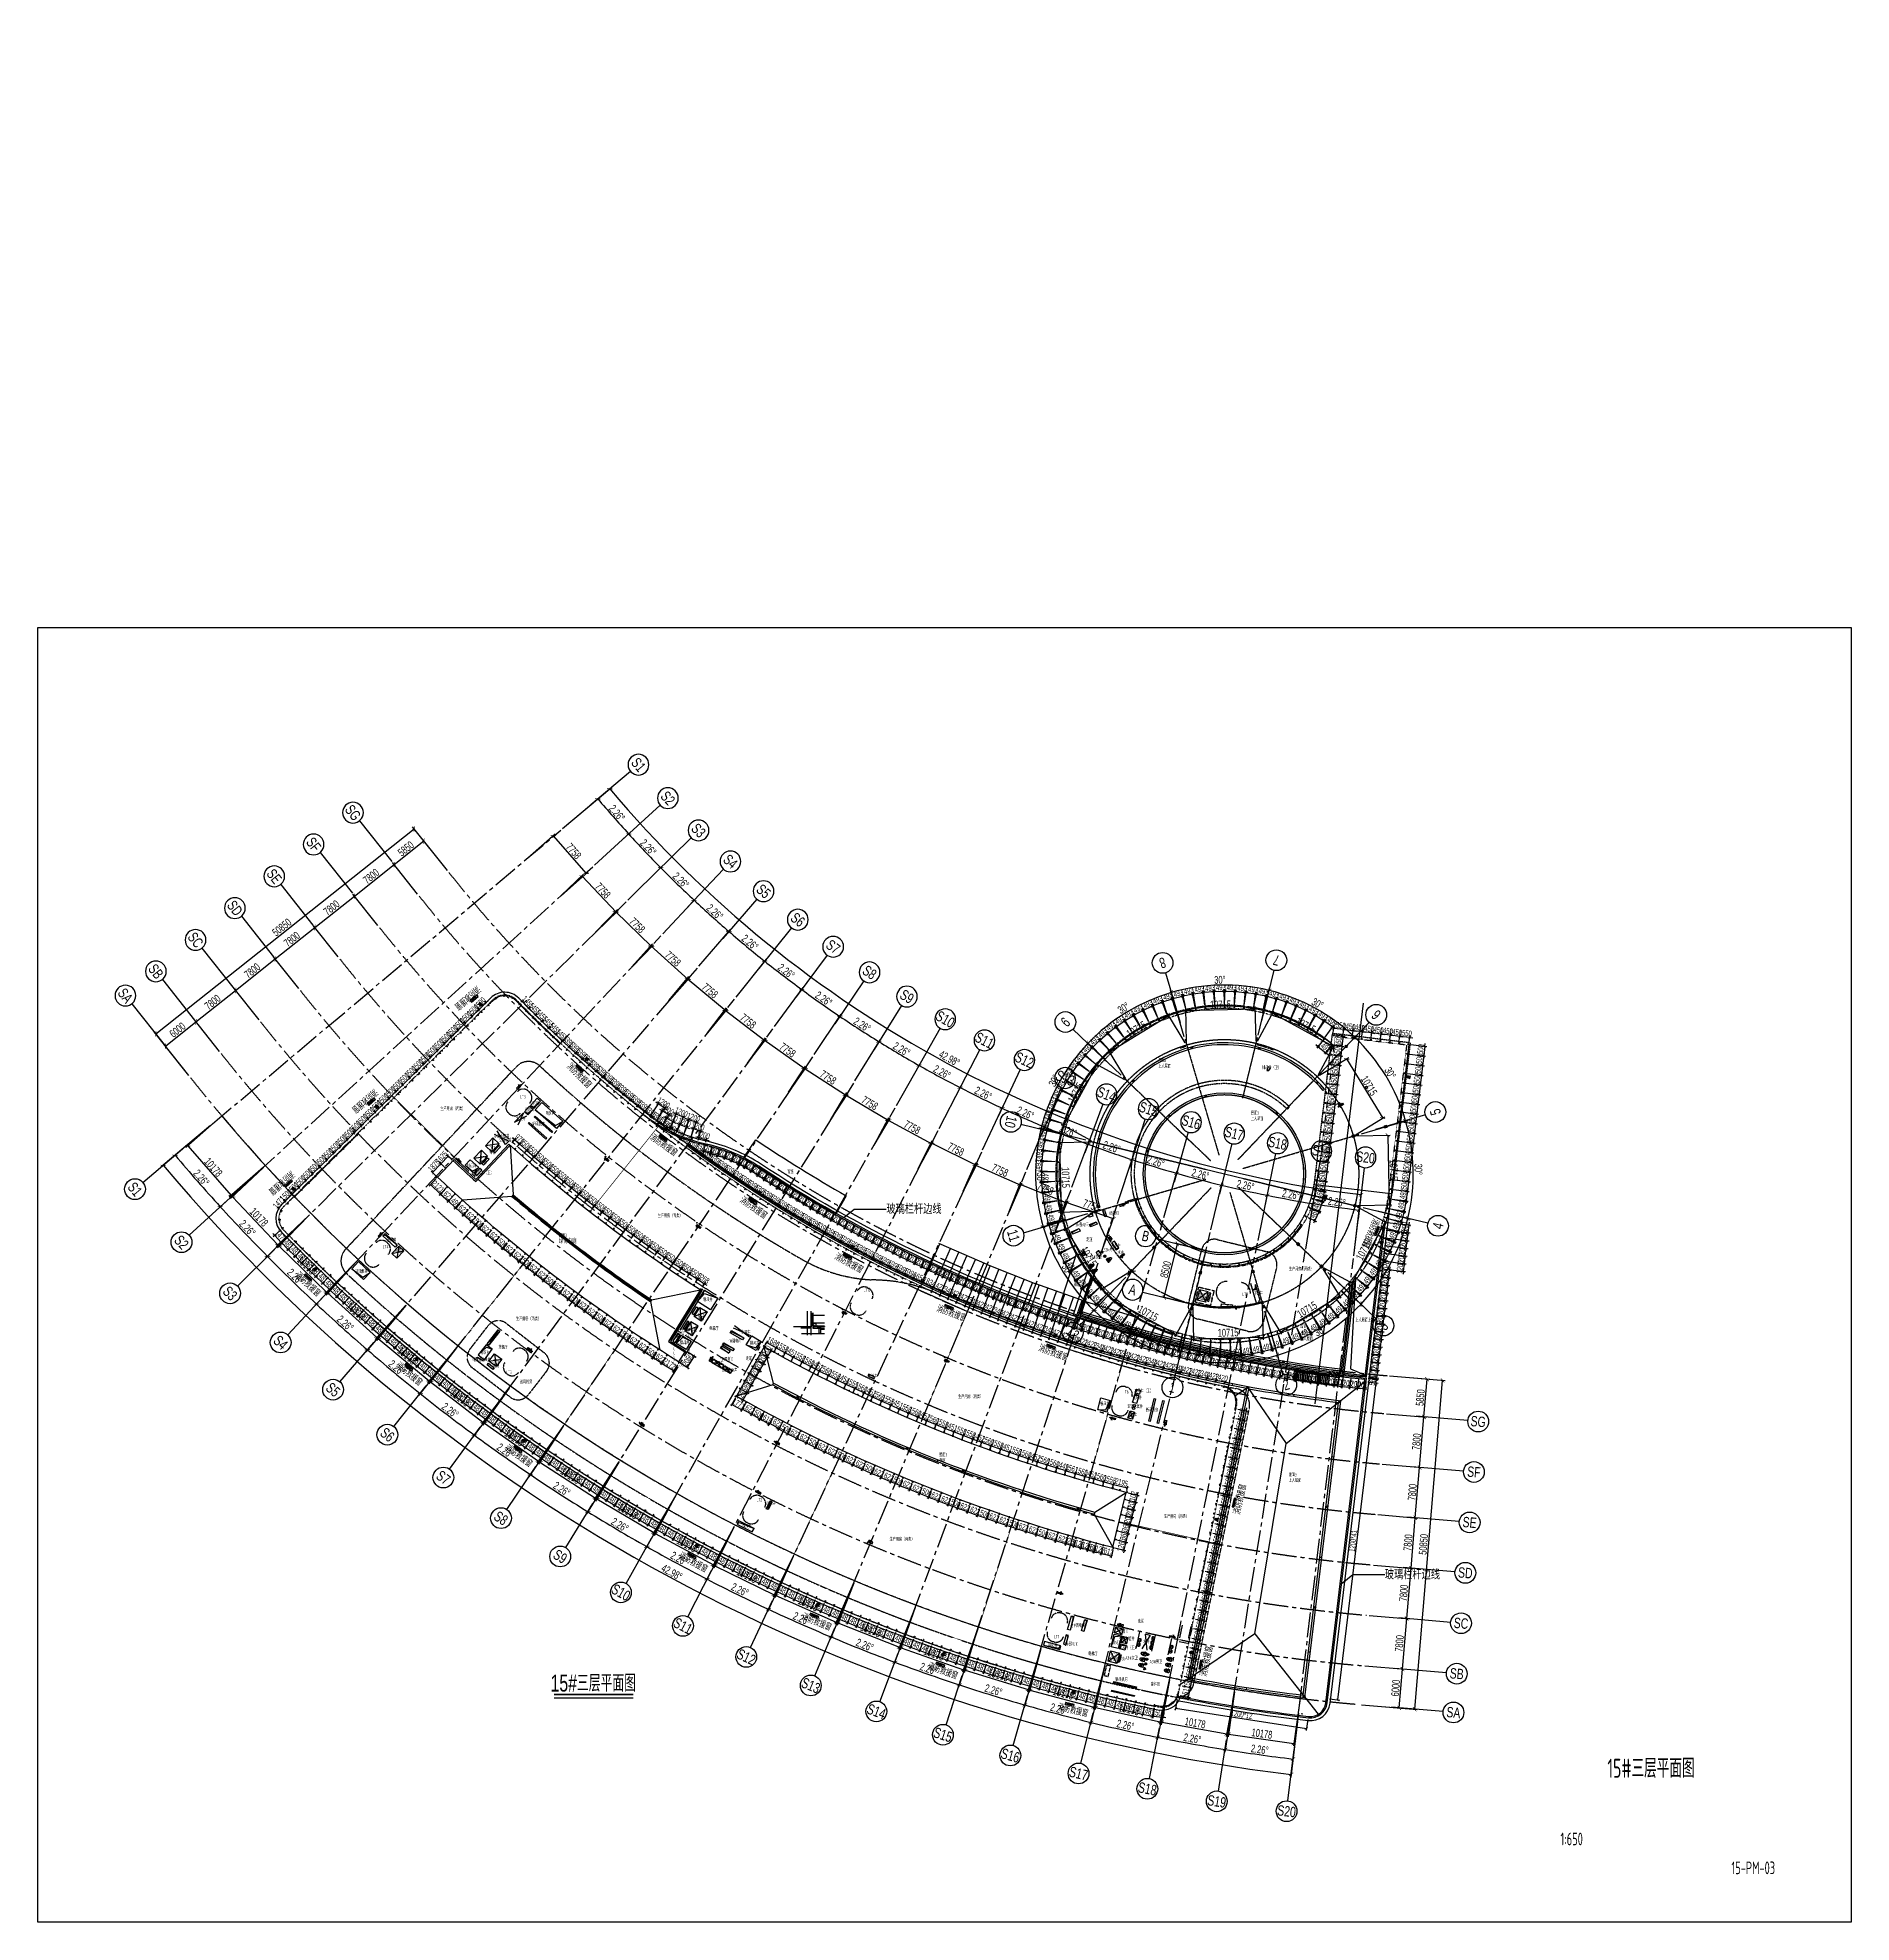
# Model space of a CAD drawing. Extents: x -668578 to 2331563, y -1202445 to 1620273.
# Drawn here: x 654563 to 934063, y -358 to 290089 of the extents above; entities that cross this region are included whole.
import ezdxf
from ezdxf.enums import TextEntityAlignment as Align

# ---------------------------------------------------------------- set-up
doc = ezdxf.new("R2010")
doc.units = 0
for name, pattern in [('CENTER2', [28.575, 19.05, -3.175, 3.175, -3.175]), ('CONTINOUS', [0]), ('Continuous-STLayerSet-Col', [0]), ('DASH', [0.35, 0.25, -0.1]), ('DOT2', [0.125, 0, -0.125]), ('DOTE', [2.42, 2, -0.2, 0.02, -0.2]), ('Y000000S0$0$CONTINOUS', [0])]:
    doc.linetypes.add(name, pattern=pattern)
doc.layers.get('0').update_dxf_attribs({"color": 8})
doc.layers.get('Defpoints').update_dxf_attribs({"color": 8})
for name, color, linetype in [('#文字', 8, 'Continuous'), ('#标注', 8, 'Continuous'), ('#轴线', 8, 'CENTER2'), ('1-WIN-1', 8, 'Continuous'), ('A-AL', 8, 'Continuous'), ('A-BEAM-PLAN-C', 8, 'Continuous'), ('A-DETL-2', 8, 'Continuous'), ('A-DETL-MEMB', 8, 'Continuous'), ('A-DIMS-150', 8, 'Continuous'), ('A-EVTR', 8, 'Continuous'), ('A-FIXT', 8, 'Continuous'), ('A-FLOR-OTLN', 8, 'DOT2'), ('A-GLASS', 8, 'Continuous'), ('A-ROOF', 8, 'Continuous'), ('A-ROOF-DRAN', 8, 'Continuous'), ('A-STRS', 8, 'Continuous'), ('A-TEXT-150', 8, 'Continuous'), ('A-WALL-E', 8, 'Continuous'), ('A-WIND-FRAM', 8, 'Continuous'), ('AXIS', 8, 'Continuous'), ('BZ', 8, 'Continuous'), ('C-AXIS', 8, 'DOTE'), ('C-SHET-SHBD', 8, 'Continuous'), ('dim', 8, 'Continuous'), ('DIM_LEAD', 8, 'Continuous'), ('EQUIP_雨水斗', 8, 'Continuous'), ('G-PATT', 8, 'Continuous'), ('L立面-细线', 8, 'Continuous'), ('PUB_HATCH', 8, 'Continuous'), ('STAIR', 8, 'Continuous'), ('WINDOW', 8, 'Continuous'), ('保温层', 8, 'Continuous'), ('墙身详图-面层', 8, 'Continuous'), ('外轮廓', 8, 'Continuous'), ('建-文字', 8, 'Continuous'), ('建-洁具', 8, 'Continuous'), ('建-消防-防火分区填充', 8, 'Continuous'), ('救援窗', 8, 'Continuous'), ('暖-消防-挡烟垂壁', 8, 'Continuous'), ('暖-空调箱-基础', 8, 'Continuous'), ('水-消防-消火栓', 8, 'Continuous'), ('水-消防-消火栓-标识', 8, 'Continuous'), ('消防救援', 8, 'Continuous')]:
    doc.layers.add(name, color=color, linetype=linetype)
doc.layers.add('DIM_MODI', color=8, linetype='Continuous', plot=False)
doc.layers.add('暖-临时-提电', color=8, linetype='Continuous', plot=False)
doc.layers.add('平立面图柱', color=8, linetype='Continuous', lineweight=18)
doc.styles.add('#文字', font='jrs.shx', dxfattribs={"width": 0.7, "bigfont": 'hztxt.shx'})
doc.styles.add('JHZX', font='jrs.shx', dxfattribs={"width": 0.6, "bigfont": 'jhz.shx'})
doc.styles.get("Standard").update_dxf_attribs({"font": 'arial.ttf'})
doc.styles.add('XD2008', font='xd-hzs.shx', dxfattribs={"width": 0.7, "bigfont": 'xd-hztxt.shx'})
doc.styles.add('图纸文字', font='txt.shx', dxfattribs={"width": 0.5, "bigfont": 'HZTXT.shx'})
doc.dimstyles.new('JZBZ-300', dxfattribs={"dimscale": 300, "dimtxt": 3, "dimasz": 1.5, "dimexe": 1, "dimexo": 1, "dimgap": 0.5, "dimtad": 1, "dimdec": 0, "dimdsep": 46, "dimtxsty": 'JHZX', "dimblk1": 'ARCHTICK', "dimblk2": 'ARCHTICK', "dimsah": 1, "dimcen": 0, "dimclrd": 1, "dimclre": 1, "dimclrt": 2, "dimazin": 2, "dimtfac": 1, "dimtdec": 0, "dimtix": 1, "dimtmove": 0, "dimatfit": 3, "dimfxl": 0, "dimtolj": 1, "dimlwd": -1, "dimlwe": -1, "dimarcsym": 0})
doc.dimstyles.new('JZBZ-400', dxfattribs={"dimscale": 400, "dimtxt": 3, "dimasz": 1.5, "dimexe": 1, "dimexo": 1, "dimgap": 0.5, "dimtad": 1, "dimdec": 0, "dimdsep": 46, "dimtxsty": 'JHZX', "dimblk1": 'ARCHTICK', "dimblk2": 'ARCHTICK', "dimsah": 1, "dimcen": 0, "dimclrd": 1, "dimclre": 1, "dimclrt": 2, "dimazin": 2, "dimtfac": 1, "dimtdec": 0, "dimtix": 1, "dimtmove": 0, "dimatfit": 3, "dimfxl": 0, "dimtolj": 1, "dimlwd": -1, "dimlwe": -1, "dimarcsym": 0})

# ---------------------------------------------------------------- blocks, each defined once
blk = doc.blocks.new('_ARCHTICK')
at = {"color": 0, "linetype": 'ByBlock', "const_width": 0.15}
blk.add_lwpolyline([(-0.5, -0.5), (0.5, 0.5)], dxfattribs=at)
blk = doc.blocks.new('*D2918')
at = {"layer": '#标注', "ltscale": 300, "transparency": 16777216}
for p, q in [((52517, 44290), (60086, 50671)), ((174425, -21557), (175612, -11729))]:
    blk.add_line(p, q, dxfattribs=at)
blk.add_arc((197092, 166179), 179600, 220.13382, 263.11563, dxfattribs=at)
at = {"layer": 'Defpoints', "color": 0, "ltscale": 300, "transparency": 16777216}
for p in [(197092, 166179), (52212, 44032), (92699, 20035), (174378, -21955)]:
    blk.add_point(p, dxfattribs=at)
at = {"layer": '#标注', "ltscale": 300, "transparency": 16777216, "xscale": 600, "yscale": 600, "zscale": 600}
for p, rotation in [((59781, 50414), 130.1338192809486), ((175564, -12126), 353.1156299250185)]:
    blk.add_blockref('_ARCHTICK', p, dxfattribs=dict(at, rotation=rotation))
at = {"layer": '#标注', "ltscale": 300, "transparency": 16777216, "insert": (112118, 8861), "char_height": 1200, "attachment_point": 5, "rotation": 331.62472, "style": 'JHZX'}
blk.add_mtext('\\A1;42.98°', dxfattribs=at)
blk = doc.blocks.new('*D2919')
at = {"layer": '#标注', "ltscale": 300, "transparency": 16777216}
for p, q in [((52517, 44290), (58251, 49124)), ((57441, 38678), (62980, 43735))]:
    blk.add_line(p, q, dxfattribs=at)
blk.add_arc((197092, 166179), 182000, 220.13382, 222.39602, dxfattribs=at)
at = {"layer": 'Defpoints', "color": 0, "ltscale": 300, "transparency": 16777216}
for p in [(197092, 166179), (59502, 47045), (52212, 44032), (57146, 38409)]:
    blk.add_point(p, dxfattribs=at)
at = {"layer": '#标注', "ltscale": 300, "transparency": 16777216, "xscale": 600, "yscale": 600, "zscale": 600}
for p, rotation in [((57946, 48867), 130.1338192809487), ((62685, 43465), 312.396020020812)]:
    blk.add_blockref('_ARCHTICK', p, dxfattribs=dict(at, rotation=rotation))
at = {"layer": '#标注', "ltscale": 300, "transparency": 16777216, "insert": (60890, 46670), "char_height": 1200, "attachment_point": 5, "rotation": 311.26492, "style": 'JHZX'}
blk.add_mtext('\\A1;2.26°', dxfattribs=at)
blk = doc.blocks.new('*D2920')
at = {"layer": '#标注', "ltscale": 300, "transparency": 16777216}
for p, q in [((57441, 38678), (62980, 43735)), ((62583, 33265), (67918, 38537))]:
    blk.add_line(p, q, dxfattribs=at)
blk.add_arc((197092, 166179), 182000, 222.39602, 224.65822, dxfattribs=at)
at = {"layer": 'Defpoints', "color": 0, "ltscale": 300, "transparency": 16777216}
for p in [(197092, 166179), (64311, 41707), (57146, 38409), (62298, 32984)]:
    blk.add_point(p, dxfattribs=at)
at = {"layer": '#标注', "ltscale": 300, "transparency": 16777216, "xscale": 600, "yscale": 600, "zscale": 600}
for p, rotation in [((62685, 43465), 132.3960200208123), ((67633, 38256), 314.6582207606726)]:
    blk.add_blockref('_ARCHTICK', p, dxfattribs=dict(at, rotation=rotation))
at = {"layer": '#标注', "ltscale": 300, "transparency": 16777216, "insert": (65713, 41387), "char_height": 1200, "attachment_point": 5, "rotation": 313.52712, "style": 'JHZX'}
blk.add_mtext('\\A1;2.26°', dxfattribs=at)
blk = doc.blocks.new('*D2921')
at = {"layer": '#标注', "ltscale": 300, "transparency": 16777216}
for p, q in [((62583, 33265), (67918, 38537)), ((67934, 28059), (73057, 33538))]:
    blk.add_line(p, q, dxfattribs=at)
blk.add_arc((197092, 166179), 182000, 224.65822, 226.92042, dxfattribs=at)
at = {"layer": 'Defpoints', "color": 0, "ltscale": 300, "transparency": 16777216}
for p in [(197092, 166179), (69328, 36563), (62298, 32984), (67661, 27767)]:
    blk.add_point(p, dxfattribs=at)
at = {"layer": '#标注', "ltscale": 300, "transparency": 16777216, "xscale": 600, "yscale": 600, "zscale": 600}
for p, rotation in [((67633, 38256), 134.658220760672), ((72784, 33245), 316.9204201115846)]:
    blk.add_blockref('_ARCHTICK', p, dxfattribs=dict(at, rotation=rotation))
at = {"layer": '#标注', "ltscale": 300, "transparency": 16777216, "insert": (70742, 36299), "char_height": 1200, "attachment_point": 5, "rotation": 315.78932, "style": 'JHZX'}
blk.add_mtext('\\A1;2.26°', dxfattribs=at)
blk = doc.blocks.new('*D2922')
at = {"layer": '#标注', "ltscale": 300, "transparency": 16777216}
for p, q in [((67934, 28059), (73057, 33538)), ((73487, 23069), (78389, 28745))]:
    blk.add_line(p, q, dxfattribs=at)
blk.add_arc((197092, 166179), 182000, 226.92042, 229.18262, dxfattribs=at)
at = {"layer": 'Defpoints', "color": 0, "ltscale": 300, "transparency": 16777216}
for p in [(197092, 166179), (74544, 31621), (67661, 27767), (73225, 22766)]:
    blk.add_point(p, dxfattribs=at)
at = {"layer": '#标注', "ltscale": 300, "transparency": 16777216, "xscale": 600, "yscale": 600, "zscale": 600}
for p, rotation in [((72784, 33245), 136.9204201115843), ((78128, 28442), 319.1826194624979)]:
    blk.add_blockref('_ARCHTICK', p, dxfattribs=dict(at, rotation=rotation))
at = {"layer": '#标注', "ltscale": 300, "transparency": 16777216, "insert": (75967, 31412), "char_height": 1200, "attachment_point": 5, "rotation": 318.05152, "style": 'JHZX'}
blk.add_mtext('\\A1;2.26°', dxfattribs=at)
blk = doc.blocks.new('*D2923')
at = {"layer": '#标注', "ltscale": 300, "transparency": 16777216}
for p, q in [((73487, 23069), (78389, 28745)), ((79232, 18301), (83907, 24166))]:
    blk.add_line(p, q, dxfattribs=at)
blk.add_arc((197092, 166179), 182000, 229.18262, 231.44482, dxfattribs=at)
at = {"layer": 'Defpoints', "color": 0, "ltscale": 300, "transparency": 16777216}
for p in [(197092, 166179), (79951, 26888), (73225, 22766), (78983, 17989)]:
    blk.add_point(p, dxfattribs=at)
at = {"layer": '#标注', "ltscale": 300, "transparency": 16777216, "xscale": 600, "yscale": 600, "zscale": 600}
for p, rotation in [((78128, 28442), 139.1826194624971), ((83657, 23854), 321.4448202023581)]:
    blk.add_blockref('_ARCHTICK', p, dxfattribs=dict(at, rotation=rotation))
at = {"layer": '#标注', "ltscale": 300, "transparency": 16777216, "insert": (81381, 26736), "char_height": 1200, "attachment_point": 5, "rotation": 320.31372, "style": 'JHZX'}
blk.add_mtext('\\A1;2.26°', dxfattribs=at)
blk = doc.blocks.new('*D2910')
at = {"layer": '#标注', "ltscale": 300, "transparency": 16777216}
for p, q in [((79232, 18301), (83907, 24166)), ((85161, 13764), (89600, 19809))]:
    blk.add_line(p, q, dxfattribs=at)
blk.add_arc((197092, 166179), 182000, 231.44482, 233.70702, dxfattribs=at)
at = {"layer": 'Defpoints', "color": 0, "ltscale": 300, "transparency": 16777216}
for p in [(197092, 166179), (85540, 22373), (78983, 17989), (84924, 13442)]:
    blk.add_point(p, dxfattribs=at)
at = {"layer": '#标注', "ltscale": 300, "transparency": 16777216, "xscale": 600, "yscale": 600, "zscale": 600}
for p, rotation in [((83657, 23854), 141.4448202023583), ((89364, 19487), 323.707020942222)]:
    blk.add_blockref('_ARCHTICK', p, dxfattribs=dict(at, rotation=rotation))
at = {"layer": '#标注', "ltscale": 300, "transparency": 16777216, "insert": (86975, 22278), "char_height": 1200, "attachment_point": 5, "rotation": 322.57592, "style": 'JHZX'}
blk.add_mtext('\\A1;2.26°', dxfattribs=at)
blk = doc.blocks.new('*D2911')
at = {"layer": '#标注', "ltscale": 300, "transparency": 16777216}
for p, q in [((85161, 13764), (89600, 19809)), ((91265, 9465), (95462, 15681))]:
    blk.add_line(p, q, dxfattribs=at)
blk.add_arc((197092, 166179), 182000, 233.70702, 235.96922, dxfattribs=at)
at = {"layer": 'Defpoints', "color": 0, "ltscale": 300, "transparency": 16777216}
for p in [(197092, 166179), (91304, 18082), (84924, 13442), (91041, 9134)]:
    blk.add_point(p, dxfattribs=at)
at = {"layer": '#标注', "ltscale": 300, "transparency": 16777216, "xscale": 600, "yscale": 600, "zscale": 600}
for p, rotation in [((89364, 19487), 143.7070209422228), ((95238, 15349), 325.9692216820964)]:
    blk.add_blockref('_ARCHTICK', p, dxfattribs=dict(at, rotation=rotation))
at = {"layer": '#标注', "ltscale": 300, "transparency": 16777216, "insert": (92741, 18043), "char_height": 1200, "attachment_point": 5, "rotation": 324.83812, "style": 'JHZX'}
blk.add_mtext('\\A1;2.26°', dxfattribs=at)
blk = doc.blocks.new('*D2912')
at = {"layer": '#标注', "ltscale": 300, "transparency": 16777216}
for p, q in [((91265, 9465), (95462, 15681)), ((97533, 5410), (101482, 11786))]:
    blk.add_line(p, q, dxfattribs=at)
blk.add_arc((197092, 166179), 182000, 235.96922, 238.23142, dxfattribs=at)
at = {"layer": 'Defpoints', "color": 0, "ltscale": 300, "transparency": 16777216}
for p in [(197092, 166179), (97232, 14022), (91041, 9134), (97322, 5070)]:
    blk.add_point(p, dxfattribs=at)
at = {"layer": '#标注', "ltscale": 300, "transparency": 16777216, "xscale": 600, "yscale": 600, "zscale": 600}
for p, rotation in [((95238, 15349), 145.9692216820972), ((101271, 11446), 328.2314223130762)]:
    blk.add_blockref('_ARCHTICK', p, dxfattribs=dict(at, rotation=rotation))
at = {"layer": '#标注', "ltscale": 300, "transparency": 16777216, "insert": (98670, 14040), "char_height": 1200, "attachment_point": 5, "rotation": 327.10032, "style": 'JHZX'}
blk.add_mtext('\\A1;2.26°', dxfattribs=at)
blk = doc.blocks.new('*D2913')
at = {"layer": '#标注', "ltscale": 300, "transparency": 16777216}
for p, q in [((97533, 5410), (101482, 11786)), ((103957, 1605), (107650, 8133))]:
    blk.add_line(p, q, dxfattribs=at)
blk.add_arc((197092, 166179), 182000, 238.23142, 240.49362, dxfattribs=at)
at = {"layer": 'Defpoints', "color": 0, "ltscale": 300, "transparency": 16777216}
for p in [(197092, 166179), (103316, 10198), (97322, 5070), (103760, 1257)]:
    blk.add_point(p, dxfattribs=at)
at = {"layer": '#标注', "ltscale": 300, "transparency": 16777216, "xscale": 600, "yscale": 600, "zscale": 600}
for p, rotation in [((101271, 11446), 148.2314223130731), ((107453, 7784), 330.4936231196902)]:
    blk.add_blockref('_ARCHTICK', p, dxfattribs=dict(at, rotation=rotation))
at = {"layer": '#标注', "ltscale": 300, "transparency": 16777216, "insert": (104752, 10273), "char_height": 1200, "attachment_point": 5, "rotation": 329.36252, "style": 'JHZX'}
blk.add_mtext('\\A1;2.26°', dxfattribs=at)
blk = doc.blocks.new('*D2914')
at = {"layer": '#标注', "ltscale": 300, "transparency": 16777216}
for p, q in [((103957, 1605), (107650, 8133)), ((110525, -1943), (113959, 4725))]:
    blk.add_line(p, q, dxfattribs=at)
blk.add_arc((197092, 166179), 182000, 240.49362, 242.75582, dxfattribs=at)
at = {"layer": 'Defpoints', "color": 0, "ltscale": 300, "transparency": 16777216}
for p in [(197092, 166179), (109546, 6618), (103760, 1257), (110342, -2298)]:
    blk.add_point(p, dxfattribs=at)
at = {"layer": '#标注', "ltscale": 300, "transparency": 16777216, "xscale": 600, "yscale": 600, "zscale": 600}
for p, rotation in [((107453, 7784), 150.4936231196933), ((113776, 4370), 332.7558238595374)]:
    blk.add_blockref('_ARCHTICK', p, dxfattribs=dict(at, rotation=rotation))
at = {"layer": '#标注', "ltscale": 300, "transparency": 16777216, "insert": (110978, 6750), "char_height": 1200, "attachment_point": 5, "rotation": 331.62472, "style": 'JHZX'}
blk.add_mtext('\\A1;2.26°', dxfattribs=at)
blk = doc.blocks.new('*D2915')
at = {"layer": '#标注', "ltscale": 300, "transparency": 16777216}
for p, q in [((110525, -1943), (113959, 4725)), ((117229, -5229), (120396, 1570))]:
    blk.add_line(p, q, dxfattribs=at)
blk.add_arc((197092, 166179), 182000, 242.75582, 245.01802, dxfattribs=at)
at = {"layer": 'Defpoints', "color": 0, "ltscale": 300, "transparency": 16777216}
for p in [(197092, 166179), (115912, 3287), (110342, -2298), (117060, -5591)]:
    blk.add_point(p, dxfattribs=at)
at = {"layer": '#标注', "ltscale": 300, "transparency": 16777216, "xscale": 600, "yscale": 600, "zscale": 600}
for p, rotation in [((113776, 4370), 152.7558238595378), ((120228, 1207), 335.0180245994241)]:
    blk.add_blockref('_ARCHTICK', p, dxfattribs=dict(at, rotation=rotation))
at = {"layer": '#标注', "ltscale": 300, "transparency": 16777216, "insert": (117338, 3475), "char_height": 1200, "attachment_point": 5, "rotation": 333.88692, "style": 'JHZX'}
blk.add_mtext('\\A1;2.26°', dxfattribs=at)
blk = doc.blocks.new('*D2916')
at = {"layer": '#标注', "ltscale": 300, "transparency": 16777216}
for p, q in [((117229, -5229), (120396, 1570)), ((124057, -8248), (126954, -1330))]:
    blk.add_line(p, q, dxfattribs=at)
blk.add_arc((197092, 166179), 182000, 245.01802, 247.28023, dxfattribs=at)
at = {"layer": 'Defpoints', "color": 0, "ltscale": 300, "transparency": 16777216}
for p in [(197092, 166179), (122405, 210), (117060, -5591), (123903, -8617)]:
    blk.add_point(p, dxfattribs=at)
at = {"layer": '#标注', "ltscale": 300, "transparency": 16777216, "xscale": 600, "yscale": 600, "zscale": 600}
for p, rotation in [((120228, 1207), 155.0180245994223), ((126799, -1698), 337.2802253813061)]:
    blk.add_blockref('_ARCHTICK', p, dxfattribs=dict(at, rotation=rotation))
at = {"layer": '#标注', "ltscale": 300, "transparency": 16777216, "insert": (123823, 453), "char_height": 1200, "attachment_point": 5, "rotation": 336.14912, "style": 'JHZX'}
blk.add_mtext('\\A1;2.26°', dxfattribs=at)
blk = doc.blocks.new('*D2917')
at = {"layer": '#标注', "ltscale": 300, "transparency": 16777216}
for p, q in [((124057, -8248), (126954, -1330)), ((130999, -10995), (133620, -3968))]:
    blk.add_line(p, q, dxfattribs=at)
blk.add_arc((197092, 166179), 182000, 247.28023, 249.54243, dxfattribs=at)
at = {"layer": 'Defpoints', "color": 0, "ltscale": 300, "transparency": 16777216}
for p in [(197092, 166179), (129015, -2609), (123903, -8617), (130859, -11369)]:
    blk.add_point(p, dxfattribs=at)
at = {"layer": '#标注', "ltscale": 300, "transparency": 16777216, "xscale": 600, "yscale": 600, "zscale": 600}
for p, rotation in [((126799, -1698), 157.2802253813059), ((133481, -4342), 339.5424261212693)]:
    blk.add_blockref('_ARCHTICK', p, dxfattribs=dict(at, rotation=rotation))
at = {"layer": '#标注', "ltscale": 300, "transparency": 16777216, "insert": (130421, -2309), "char_height": 1200, "attachment_point": 5, "rotation": 338.41133, "style": 'JHZX'}
blk.add_mtext('\\A1;2.26°', dxfattribs=at)
blk = doc.blocks.new('*D2933')
at = {"layer": '#标注', "ltscale": 300, "transparency": 16777216}
for p, q in [((130999, -10995), (133620, -3968)), ((138044, -13465), (140386, -6340))]:
    blk.add_line(p, q, dxfattribs=at)
blk.add_arc((197092, 166179), 182000, 249.54243, 251.80463, dxfattribs=at)
at = {"layer": 'Defpoints', "color": 0, "ltscale": 300, "transparency": 16777216}
for p in [(197092, 166179), (135730, -5165), (130859, -11369), (137919, -13845)]:
    blk.add_point(p, dxfattribs=at)
at = {"layer": '#标注', "ltscale": 300, "transparency": 16777216, "xscale": 600, "yscale": 600, "zscale": 600}
for p, rotation in [((133481, -4342), 159.5424261212701), ((140261, -6720), 341.8046268610909)]:
    blk.add_blockref('_ARCHTICK', p, dxfattribs=dict(at, rotation=rotation))
at = {"layer": '#标注', "ltscale": 300, "transparency": 16777216, "insert": (137124, -4810), "char_height": 1200, "attachment_point": 5, "rotation": 340.67353, "style": 'JHZX'}
blk.add_mtext('\\A1;2.26°', dxfattribs=at)
blk = doc.blocks.new('*D2934')
at = {"layer": '#标注', "ltscale": 300, "transparency": 16777216}
for p, q in [((138044, -13465), (140386, -6340)), ((145181, -15656), (147240, -8444))]:
    blk.add_line(p, q, dxfattribs=at)
blk.add_arc((197092, 166179), 182000, 251.80463, 254.06683, dxfattribs=at)
at = {"layer": 'Defpoints', "color": 0, "ltscale": 300, "transparency": 16777216}
for p in [(197092, 166179), (142542, -7453), (137919, -13845), (145071, -16041)]:
    blk.add_point(p, dxfattribs=at)
at = {"layer": '#标注', "ltscale": 300, "transparency": 16777216, "xscale": 600, "yscale": 600, "zscale": 600}
for p, rotation in [((140261, -6720), 161.8046268610923), ((147130, -8829), 344.0668271582924)]:
    blk.add_blockref('_ARCHTICK', p, dxfattribs=dict(at, rotation=rotation))
at = {"layer": '#标注', "ltscale": 300, "transparency": 16777216, "insert": (143920, -7044), "char_height": 1200, "attachment_point": 5, "rotation": 342.93573, "style": 'JHZX'}
blk.add_mtext('\\A1;2.26°', dxfattribs=at)
blk = doc.blocks.new('*D2935')
at = {"layer": '#标注', "ltscale": 300, "transparency": 16777216}
for p, q in [((145181, -15656), (147240, -8444)), ((152399, -17563), (154172, -10276))]:
    blk.add_line(p, q, dxfattribs=at)
blk.add_arc((197092, 166179), 182000, 254.06683, 256.32903, dxfattribs=at)
at = {"layer": 'Defpoints', "color": 0, "ltscale": 300, "transparency": 16777216}
for p in [(197092, 166179), (149438, -9471), (145071, -16041), (152305, -17952)]:
    blk.add_point(p, dxfattribs=at)
at = {"layer": '#标注', "ltscale": 300, "transparency": 16777216, "xscale": 600, "yscale": 600, "zscale": 600}
for p, rotation in [((147130, -8829), 164.0668271582906), ((154077, -10665), 346.3290280231375)]:
    blk.add_blockref('_ARCHTICK', p, dxfattribs=dict(at, rotation=rotation))
at = {"layer": '#标注', "ltscale": 300, "transparency": 16777216, "insert": (150799, -9008), "char_height": 1200, "attachment_point": 5, "rotation": 345.19793, "style": 'JHZX'}
blk.add_mtext('\\A1;2.26°', dxfattribs=at)
blk = doc.blocks.new('*D2936')
at = {"layer": '#标注', "ltscale": 300, "transparency": 16777216}
for p, q in [((152399, -17563), (154172, -10276)), ((159687, -19184), (161170, -11833))]:
    blk.add_line(p, q, dxfattribs=at)
blk.add_arc((197092, 166179), 182000, 256.32903, 258.59123, dxfattribs=at)
at = {"layer": 'Defpoints', "color": 0, "ltscale": 300, "transparency": 16777216}
for p in [(197092, 166179), (156408, -11215), (152305, -17952), (159608, -19576)]:
    blk.add_point(p, dxfattribs=at)
at = {"layer": '#标注', "ltscale": 300, "transparency": 16777216, "xscale": 600, "yscale": 600, "zscale": 600}
for p, rotation in [((154077, -10665), 166.329028023139), ((161091, -12225), 348.5912288879856)]:
    blk.add_blockref('_ARCHTICK', p, dxfattribs=dict(at, rotation=rotation))
at = {"layer": '#标注', "ltscale": 300, "transparency": 16777216, "insert": (157750, -10698), "char_height": 1200, "attachment_point": 5, "rotation": 347.46013, "style": 'JHZX'}
blk.add_mtext('\\A1;2.26°', dxfattribs=at)
blk = doc.blocks.new('*D2937')
at = {"layer": '#标注', "ltscale": 300, "transparency": 16777216}
for p, q in [((159687, -19184), (161170, -11833)), ((167033, -20516), (168225, -13112))]:
    blk.add_line(p, q, dxfattribs=at)
blk.add_arc((197092, 166179), 182000, 258.59123, 260.85343, dxfattribs=at)
at = {"layer": 'Defpoints', "color": 0, "ltscale": 300, "transparency": 16777216}
for p in [(197092, 166179), (163442, -12683), (159608, -19576), (166969, -20911)]:
    blk.add_point(p, dxfattribs=at)
at = {"layer": '#标注', "ltscale": 300, "transparency": 16777216, "xscale": 600, "yscale": 600, "zscale": 600}
for p, rotation in [((161091, -12225), 168.5912288879845), ((168161, -13507), 350.8534291851971)]:
    blk.add_blockref('_ARCHTICK', p, dxfattribs=dict(at, rotation=rotation))
at = {"layer": '#标注', "ltscale": 300, "transparency": 16777216, "insert": (164763, -12113), "char_height": 1200, "attachment_point": 5, "rotation": 349.72233, "style": 'JHZX'}
blk.add_mtext('\\A1;2.26°', dxfattribs=at)
blk = doc.blocks.new('*D2938')
at = {"layer": '#标注', "ltscale": 300, "transparency": 16777216}
for p, q in [((167033, -20516), (168225, -13112)), ((174425, -21557), (175324, -14111))]:
    blk.add_line(p, q, dxfattribs=at)
blk.add_arc((197092, 166179), 182000, 260.85343, 263.11563, dxfattribs=at)
at = {"layer": 'Defpoints', "color": 0, "ltscale": 300, "transparency": 16777216}
for p in [(197092, 166179), (170529, -13872), (166969, -20911), (174378, -21955)]:
    blk.add_point(p, dxfattribs=at)
at = {"layer": '#标注', "ltscale": 300, "transparency": 16777216, "xscale": 600, "yscale": 600, "zscale": 600}
for p, rotation in [((168161, -13507), 170.8534291851998), ((175277, -14509), 353.115629925021)]:
    blk.add_blockref('_ARCHTICK', p, dxfattribs=dict(at, rotation=rotation))
at = {"layer": '#标注', "ltscale": 300, "transparency": 16777216, "insert": (171826, -13251), "char_height": 1200, "attachment_point": 5, "rotation": 351.98453, "style": 'JHZX'}
blk.add_mtext('\\A1;2.26°', dxfattribs=at)
blk = doc.blocks.new('*D2939')
at = {"layer": '#标注', "ltscale": 300, "transparency": 16777216}
for p, q in [((-1773, -1481), (-9342, -7863)), ((165914, -92056), (164727, -101884))]:
    blk.add_line(p, q, dxfattribs=at)
blk.add_arc((197092, 166179), 269610, 220.13382, 263.11563, dxfattribs=at)
at = {"layer": 'Defpoints', "color": 0, "ltscale": 300, "transparency": 16777216}
for p in [(197092, 166179), (-1467, -1224), (40380, -53208), (165962, -91659)]:
    blk.add_point(p, dxfattribs=at)
at = {"layer": '#标注', "ltscale": 300, "transparency": 16777216, "xscale": 600, "yscale": 600, "zscale": 600}
for p, rotation in [((-9036, -7605), 130.1338192809485), ((164775, -101487), 353.1156299250187)]:
    blk.add_blockref('_ARCHTICK', p, dxfattribs=dict(at, rotation=rotation))
at = {"layer": '#标注', "ltscale": 300, "transparency": 16777216, "insert": (69342, -70334), "char_height": 1200, "attachment_point": 5, "rotation": 331.62472, "style": 'JHZX'}
blk.add_mtext('\\A1;42.98°', dxfattribs=at)
blk = doc.blocks.new('*D2940')
at = {"layer": '#标注', "ltscale": 300, "transparency": 16777216}
for p, q in [((-1773, -1481), (-7507, -6316)), ((5000, -9200), (-539, -14257))]:
    blk.add_line(p, q, dxfattribs=at)
blk.add_arc((197092, 166179), 267210, 220.13382, 222.39602, dxfattribs=at)
at = {"layer": 'Defpoints', "color": 0, "ltscale": 300, "transparency": 16777216}
for p in [(197092, 166179), (-1467, -1224), (-4917, -8732), (5296, -8931)]:
    blk.add_point(p, dxfattribs=at)
at = {"layer": '#标注', "ltscale": 300, "transparency": 16777216, "xscale": 600, "yscale": 600, "zscale": 600}
for p, rotation in [((-7201, -6058), 130.1338192809474), ((-243, -13988), 312.3960200208107)]:
    blk.add_blockref('_ARCHTICK', p, dxfattribs=dict(at, rotation=rotation))
at = {"layer": '#标注', "ltscale": 300, "transparency": 16777216, "insert": (-3160, -9529), "char_height": 1200, "attachment_point": 5, "rotation": 311.26492, "style": 'JHZX'}
blk.add_mtext('\\A1;2.26°', dxfattribs=at)
blk = doc.blocks.new('*D2941')
at = {"layer": '#标注', "ltscale": 300, "transparency": 16777216}
for p, q in [((5000, -9200), (-539, -14257)), ((12073, -16646), (6738, -21918))]:
    blk.add_line(p, q, dxfattribs=at)
blk.add_arc((197092, 166179), 267210, 222.39602, 224.65822, dxfattribs=at)
at = {"layer": 'Defpoints', "color": 0, "ltscale": 300, "transparency": 16777216}
for p in [(197092, 166179), (5296, -8931), (2145, -16569), (12357, -16365)]:
    blk.add_point(p, dxfattribs=at)
at = {"layer": '#标注', "ltscale": 300, "transparency": 16777216, "xscale": 600, "yscale": 600, "zscale": 600}
for p, rotation in [((-243, -13988), 132.3960200208112), ((7022, -21637), 314.6582207606716)]:
    blk.add_blockref('_ARCHTICK', p, dxfattribs=dict(at, rotation=rotation))
at = {"layer": '#标注', "ltscale": 300, "transparency": 16777216, "insert": (3932, -17297), "char_height": 1200, "attachment_point": 5, "rotation": 313.52712, "style": 'JHZX'}
blk.add_mtext('\\A1;2.26°', dxfattribs=at)
blk = doc.blocks.new('*D2925')
at = {"layer": '#标注', "ltscale": 300, "transparency": 16777216}
for p, q in [((12073, -16646), (6738, -21918)), ((19433, -23807), (14311, -29285))]:
    blk.add_line(p, q, dxfattribs=at)
blk.add_arc((197092, 166179), 267210, 224.65822, 226.92042, dxfattribs=at)
at = {"layer": 'Defpoints', "color": 0, "ltscale": 300, "transparency": 16777216}
for p in [(197092, 166179), (12357, -16365), (9510, -24122), (19707, -23515)]:
    blk.add_point(p, dxfattribs=at)
at = {"layer": '#标注', "ltscale": 300, "transparency": 16777216, "xscale": 600, "yscale": 600, "zscale": 600}
for p, rotation in [((7022, -21637), 134.658220760671), ((14584, -28993), 316.9204201115836)]:
    blk.add_blockref('_ARCHTICK', p, dxfattribs=dict(at, rotation=rotation))
at = {"layer": '#标注', "ltscale": 300, "transparency": 16777216, "insert": (11325, -24779), "char_height": 1200, "attachment_point": 5, "rotation": 315.78932, "style": 'JHZX'}
blk.add_mtext('\\A1;2.26°', dxfattribs=at)
blk = doc.blocks.new('*D2926')
at = {"layer": '#标注', "ltscale": 300, "transparency": 16777216}
for p, q in [((19433, -23807), (14311, -29285)), ((27071, -30671), (22169, -36347))]:
    blk.add_line(p, q, dxfattribs=at)
blk.add_arc((197092, 166179), 267210, 226.92042, 229.18262, dxfattribs=at)
at = {"layer": 'Defpoints', "color": 0, "ltscale": 300, "transparency": 16777216}
for p in [(197092, 166179), (19707, -23515), (17168, -31378), (27333, -30369)]:
    blk.add_point(p, dxfattribs=at)
at = {"layer": '#标注', "ltscale": 300, "transparency": 16777216, "xscale": 600, "yscale": 600, "zscale": 600}
for p, rotation in [((14584, -28993), 136.9204201115834), ((22430, -36045), 319.182619462497)]:
    blk.add_blockref('_ARCHTICK', p, dxfattribs=dict(at, rotation=rotation))
at = {"layer": '#标注', "ltscale": 300, "transparency": 16777216, "insert": (19007, -31962), "char_height": 1200, "attachment_point": 5, "rotation": 318.05152, "style": 'JHZX'}
blk.add_mtext('\\A1;2.26°', dxfattribs=at)
blk = doc.blocks.new('*D2927')
at = {"layer": '#标注', "ltscale": 300, "transparency": 16777216}
for p, q in [((27071, -30671), (22169, -36347)), ((34974, -37229), (30299, -43094))]:
    blk.add_line(p, q, dxfattribs=at)
blk.add_arc((197092, 166179), 267210, 229.18262, 231.44482, dxfattribs=at)
at = {"layer": 'Defpoints', "color": 0, "ltscale": 300, "transparency": 16777216}
for p in [(197092, 166179), (27333, -30369), (35223, -36916), (25107, -38326)]:
    blk.add_point(p, dxfattribs=at)
at = {"layer": '#标注', "ltscale": 300, "transparency": 16777216, "xscale": 600, "yscale": 600, "zscale": 600}
for p, rotation in [((22430, -36045), 139.1826194624981), ((30549, -42781), 321.4448202023592)]:
    blk.add_blockref('_ARCHTICK', p, dxfattribs=dict(at, rotation=rotation))
at = {"layer": '#标注', "ltscale": 300, "transparency": 16777216, "insert": (26967, -38837), "char_height": 1200, "attachment_point": 5, "rotation": 320.31372, "style": 'JHZX'}
blk.add_mtext('\\A1;2.26°', dxfattribs=at)
blk = doc.blocks.new('*D2928')
at = {"layer": '#标注', "ltscale": 300, "transparency": 16777216}
for p, q in [((34974, -37229), (30299, -43094)), ((43129, -43470), (38690, -49515))]:
    blk.add_line(p, q, dxfattribs=at)
blk.add_arc((197092, 166179), 267210, 231.44482, 233.70702, dxfattribs=at)
at = {"layer": 'Defpoints', "color": 0, "ltscale": 300, "transparency": 16777216}
for p in [(197092, 166179), (35223, -36916), (43366, -43147), (33313, -44955)]:
    blk.add_point(p, dxfattribs=at)
at = {"layer": '#标注', "ltscale": 300, "transparency": 16777216, "xscale": 600, "yscale": 600, "zscale": 600}
for p, rotation in [((30549, -42781), 141.4448202023588), ((38927, -49192), 323.7070209422223)]:
    blk.add_blockref('_ARCHTICK', p, dxfattribs=dict(at, rotation=rotation))
at = {"layer": '#标注', "ltscale": 300, "transparency": 16777216, "insert": (35192, -45393), "char_height": 1200, "attachment_point": 5, "rotation": 322.57592, "style": 'JHZX'}
blk.add_mtext('\\A1;2.26°', dxfattribs=at)
blk = doc.blocks.new('*D2929')
at = {"layer": '#标注', "ltscale": 300, "transparency": 16777216}
for p, q in [((43129, -43470), (38690, -49515)), ((51525, -49384), (47327, -55599))]:
    blk.add_line(p, q, dxfattribs=at)
blk.add_arc((197092, 166179), 267210, 233.70702, 235.96922, dxfattribs=at)
at = {"layer": 'Defpoints', "color": 0, "ltscale": 300, "transparency": 16777216}
for p in [(197092, 166179), (43366, -43147), (51748, -49052), (41775, -51255)]:
    blk.add_point(p, dxfattribs=at)
at = {"layer": '#标注', "ltscale": 300, "transparency": 16777216, "xscale": 600, "yscale": 600, "zscale": 600}
for p, rotation in [((38927, -49192), 143.7070209422216), ((47551, -55268), 325.9692216820953)]:
    blk.add_blockref('_ARCHTICK', p, dxfattribs=dict(at, rotation=rotation))
at = {"layer": '#标注', "ltscale": 300, "transparency": 16777216, "insert": (43670, -51619), "char_height": 1200, "attachment_point": 5, "rotation": 324.83812, "style": 'JHZX'}
blk.add_mtext('\\A1;2.26°', dxfattribs=at)
blk = doc.blocks.new('*D2930')
at = {"layer": '#标注', "ltscale": 300, "transparency": 16777216}
for p, q in [((51525, -49384), (47327, -55599)), ((60147, -54962), (56198, -61338))]:
    blk.add_line(p, q, dxfattribs=at)
blk.add_arc((197092, 166179), 267210, 235.96922, 238.23142, dxfattribs=at)
at = {"layer": 'Defpoints', "color": 0, "ltscale": 300, "transparency": 16777216}
for p in [(197092, 166179), (51748, -49052), (60357, -54622), (50478, -57217)]:
    blk.add_point(p, dxfattribs=at)
at = {"layer": '#标注', "ltscale": 300, "transparency": 16777216, "xscale": 600, "yscale": 600, "zscale": 600}
for p, rotation in [((47551, -55268), 145.9692216820956), ((56409, -60998), 328.2314223311194)]:
    blk.add_blockref('_ARCHTICK', p, dxfattribs=dict(at, rotation=rotation))
at = {"layer": '#标注', "ltscale": 300, "transparency": 16777216, "insert": (52386, -57505), "char_height": 1200, "attachment_point": 5, "rotation": 327.10032, "style": 'JHZX'}
blk.add_mtext('\\A1;2.26°', dxfattribs=at)
blk = doc.blocks.new('*D2931')
at = {"layer": '#标注', "ltscale": 300, "transparency": 16777216}
for p, q in [((60147, -54962), (56198, -61338)), ((68983, -60195), (65289, -66722))]:
    blk.add_line(p, q, dxfattribs=at)
blk.add_arc((197092, 166179), 267210, 238.23142, 240.49362, dxfattribs=at)
at = {"layer": 'Defpoints', "color": 0, "ltscale": 300, "transparency": 16777216}
for p in [(197092, 166179), (60357, -54622), (69180, -59847), (59411, -62830)]:
    blk.add_point(p, dxfattribs=at)
at = {"layer": '#标注', "ltscale": 300, "transparency": 16777216, "xscale": 600, "yscale": 600, "zscale": 600}
for p, rotation in [((56409, -60998), 148.2314223311197), ((65486, -66374), 330.4936231196922)]:
    blk.add_blockref('_ARCHTICK', p, dxfattribs=dict(at, rotation=rotation))
at = {"layer": '#标注', "ltscale": 300, "transparency": 16777216, "insert": (61328, -63043), "char_height": 1200, "attachment_point": 5, "rotation": 329.36252, "style": 'JHZX'}
blk.add_mtext('\\A1;2.26°', dxfattribs=at)
blk = doc.blocks.new('*D2932')
at = {"layer": '#标注', "ltscale": 300, "transparency": 16777216}
for p, q in [((68983, -60195), (65289, -66722)), ((78018, -65075), (74585, -71743))]:
    blk.add_line(p, q, dxfattribs=at)
blk.add_arc((197092, 166179), 267210, 240.49362, 242.75582, dxfattribs=at)
at = {"layer": 'Defpoints', "color": 0, "ltscale": 300, "transparency": 16777216}
for p in [(197092, 166179), (69180, -59847), (78201, -64720), (68558, -68086)]:
    blk.add_point(p, dxfattribs=at)
at = {"layer": '#标注', "ltscale": 300, "transparency": 16777216, "xscale": 600, "yscale": 600, "zscale": 600}
for p, rotation in [((65486, -66374), 150.4936231196918), ((74768, -71388), 332.755823859536)]:
    blk.add_blockref('_ARCHTICK', p, dxfattribs=dict(at, rotation=rotation))
at = {"layer": '#标注', "ltscale": 300, "transparency": 16777216, "insert": (70482, -68223), "char_height": 1200, "attachment_point": 5, "rotation": 331.62472, "style": 'JHZX'}
blk.add_mtext('\\A1;2.26°', dxfattribs=at)
blk = doc.blocks.new('*D2958')
at = {"layer": '#标注', "ltscale": 300, "transparency": 16777216}
for p, q in [((78018, -65075), (74585, -71743)), ((87239, -69595), (84071, -76394))]:
    blk.add_line(p, q, dxfattribs=at)
blk.add_arc((197092, 166179), 267210, 242.75582, 245.01802, dxfattribs=at)
at = {"layer": 'Defpoints', "color": 0, "ltscale": 300, "transparency": 16777216}
for p in [(197092, 166179), (78201, -64720), (87408, -69233), (77905, -72977)]:
    blk.add_point(p, dxfattribs=at)
at = {"layer": '#标注', "ltscale": 300, "transparency": 16777216, "xscale": 600, "yscale": 600, "zscale": 600}
for p, rotation in [((74768, -71388), 152.7558238595363), ((84240, -76031), 335.0180245994224)]:
    blk.add_blockref('_ARCHTICK', p, dxfattribs=dict(at, rotation=rotation))
at = {"layer": '#标注', "ltscale": 300, "transparency": 16777216, "insert": (79833, -73038), "char_height": 1200, "attachment_point": 5, "rotation": 333.88692, "style": 'JHZX'}
blk.add_mtext('\\A1;2.26°', dxfattribs=at)
blk = doc.blocks.new('*D2959')
at = {"layer": '#标注', "ltscale": 300, "transparency": 16777216}
for p, q in [((87239, -69595), (84071, -76394)), ((96631, -73748), (93735, -80666))]:
    blk.add_line(p, q, dxfattribs=at)
blk.add_arc((197092, 166179), 267210, 245.01802, 247.28023, dxfattribs=at)
at = {"layer": 'Defpoints', "color": 0, "ltscale": 300, "transparency": 16777216}
for p in [(197092, 166179), (87408, -69233), (96786, -73379), (87438, -77495)]:
    blk.add_point(p, dxfattribs=at)
at = {"layer": '#标注', "ltscale": 300, "transparency": 16777216, "xscale": 600, "yscale": 600, "zscale": 600}
for p, rotation in [((84240, -76031), 155.0180245994236), ((93889, -80297), 337.2802253813074)]:
    blk.add_blockref('_ARCHTICK', p, dxfattribs=dict(at, rotation=rotation))
at = {"layer": '#标注', "ltscale": 300, "transparency": 16777216, "insert": (89367, -77480), "char_height": 1200, "attachment_point": 5, "rotation": 336.14912, "style": 'JHZX'}
blk.add_mtext('\\A1;2.26°', dxfattribs=at)
blk = doc.blocks.new('*D2960')
at = {"layer": '#标注', "ltscale": 300, "transparency": 16777216}
for p, q in [((96631, -73748), (93735, -80666)), ((106180, -77526), (103559, -84553))]:
    blk.add_line(p, q, dxfattribs=at)
blk.add_arc((197092, 166179), 267210, 247.28023, 249.54243, dxfattribs=at)
at = {"layer": 'Defpoints', "color": 0, "ltscale": 300, "transparency": 16777216}
for p in [(197092, 166179), (96786, -73379), (106320, -77151), (97142, -81634)]:
    blk.add_point(p, dxfattribs=at)
at = {"layer": '#标注', "ltscale": 300, "transparency": 16777216, "xscale": 600, "yscale": 600, "zscale": 600}
for p, rotation in [((93889, -80297), 157.2802253813057), ((103699, -84178), 339.5424261212691)]:
    blk.add_blockref('_ARCHTICK', p, dxfattribs=dict(at, rotation=rotation))
at = {"layer": '#标注', "ltscale": 300, "transparency": 16777216, "insert": (99069, -81542), "char_height": 1200, "attachment_point": 5, "rotation": 338.41133, "style": 'JHZX'}
blk.add_mtext('\\A1;2.26°', dxfattribs=at)
blk = doc.blocks.new('*D2961')
at = {"layer": '#标注', "ltscale": 300, "transparency": 16777216}
for p, q in [((106180, -77526), (103559, -84553)), ((115871, -80925), (113529, -88050))]:
    blk.add_line(p, q, dxfattribs=at)
blk.add_arc((197092, 166179), 267210, 249.54243, 251.80463, dxfattribs=at)
at = {"layer": 'Defpoints', "color": 0, "ltscale": 300, "transparency": 16777216}
for p in [(197092, 166179), (106320, -77151), (115996, -80545), (107001, -85386)]:
    blk.add_point(p, dxfattribs=at)
at = {"layer": '#标注', "ltscale": 300, "transparency": 16777216, "xscale": 600, "yscale": 600, "zscale": 600}
for p, rotation in [((103699, -84178), 159.542426121269), ((113654, -87670), 341.8046268610899)]:
    blk.add_blockref('_ARCHTICK', p, dxfattribs=dict(at, rotation=rotation))
at = {"layer": '#标注', "ltscale": 300, "transparency": 16777216, "insert": (108924, -85218), "char_height": 1200, "attachment_point": 5, "rotation": 340.67353, "style": 'JHZX'}
blk.add_mtext('\\A1;2.26°', dxfattribs=at)
blk = doc.blocks.new('*D2962')
at = {"layer": '#标注', "ltscale": 300, "transparency": 16777216}
for p, q in [((115871, -80925), (113529, -88050)), ((125688, -83938), (123629, -91150))]:
    blk.add_line(p, q, dxfattribs=at)
blk.add_arc((197092, 166179), 267210, 251.80463, 254.06683, dxfattribs=at)
at = {"layer": 'Defpoints', "color": 0, "ltscale": 300, "transparency": 16777216}
for p in [(197092, 166179), (115996, -80545), (125798, -83554), (117002, -88746)]:
    blk.add_point(p, dxfattribs=at)
at = {"layer": '#标注', "ltscale": 300, "transparency": 16777216, "xscale": 600, "yscale": 600, "zscale": 600}
for p, rotation in [((113654, -87670), 161.8046268610904), ((123739, -90765), 344.0668271582905)]:
    blk.add_blockref('_ARCHTICK', p, dxfattribs=dict(at, rotation=rotation))
at = {"layer": '#标注', "ltscale": 300, "transparency": 16777216, "insert": (118916, -88503), "char_height": 1200, "attachment_point": 5, "rotation": 342.93573, "style": 'JHZX'}
blk.add_mtext('\\A1;2.26°', dxfattribs=at)
blk = doc.blocks.new('*D2963')
at = {"layer": '#标注', "ltscale": 300, "transparency": 16777216}
for p, q in [((125688, -83938), (123629, -91150)), ((135616, -86562), (133844, -93849))]:
    blk.add_line(p, q, dxfattribs=at)
blk.add_arc((197092, 166179), 267210, 254.06683, 256.32903, dxfattribs=at)
at = {"layer": 'Defpoints', "color": 0, "ltscale": 300, "transparency": 16777216}
for p in [(197092, 166179), (125798, -83554), (135711, -86173), (127127, -91709)]:
    blk.add_point(p, dxfattribs=at)
at = {"layer": '#标注', "ltscale": 300, "transparency": 16777216, "xscale": 600, "yscale": 600, "zscale": 600}
for p, rotation in [((123739, -90765), 164.0668271582912), ((133938, -93461), 346.3290280231381)]:
    blk.add_blockref('_ARCHTICK', p, dxfattribs=dict(at, rotation=rotation))
at = {"layer": '#标注', "ltscale": 300, "transparency": 16777216, "insert": (129029, -91390), "char_height": 1200, "attachment_point": 5, "rotation": 345.19793, "style": 'JHZX'}
blk.add_mtext('\\A1;2.26°', dxfattribs=at)
blk = doc.blocks.new('*D2964')
at = {"layer": '#标注', "ltscale": 300, "transparency": 16777216}
for p, q in [((135616, -86562), (133844, -93849)), ((145640, -88791), (144157, -96143))]:
    blk.add_line(p, q, dxfattribs=at)
blk.add_arc((197092, 166179), 267210, 256.32903, 258.59123, dxfattribs=at)
at = {"layer": 'Defpoints', "color": 0, "ltscale": 300, "transparency": 16777216}
for p in [(197092, 166179), (135711, -86173), (145720, -88399), (137361, -94269)]:
    blk.add_point(p, dxfattribs=at)
at = {"layer": '#标注', "ltscale": 300, "transparency": 16777216, "xscale": 600, "yscale": 600, "zscale": 600}
for p, rotation in [((133938, -93461), 166.3290280231364), ((144236, -95751), 348.5912288879829)]:
    blk.add_blockref('_ARCHTICK', p, dxfattribs=dict(at, rotation=rotation))
at = {"layer": '#标注', "ltscale": 300, "transparency": 16777216, "insert": (139249, -93876), "char_height": 1200, "attachment_point": 5, "rotation": 347.46013, "style": 'JHZX'}
blk.add_mtext('\\A1;2.26°', dxfattribs=at)
blk = doc.blocks.new('*D2965')
at = {"layer": '#标注', "ltscale": 300, "transparency": 16777216}
for p, q in [((145640, -88791), (144157, -96143)), ((155745, -90624), (154553, -98028))]:
    blk.add_line(p, q, dxfattribs=at)
blk.add_arc((197092, 166179), 267210, 258.59123, 260.85343, dxfattribs=at)
at = {"layer": 'Defpoints', "color": 0, "ltscale": 300, "transparency": 16777216}
for p in [(197092, 166179), (145720, -88399), (155808, -90229), (147688, -96424)]:
    blk.add_point(p, dxfattribs=at)
at = {"layer": '#标注', "ltscale": 300, "transparency": 16777216, "xscale": 600, "yscale": 600, "zscale": 600}
for p, rotation in [((144236, -95751), 168.5912288879844), ((154616, -97633), 350.8534291851969)]:
    blk.add_blockref('_ARCHTICK', p, dxfattribs=dict(at, rotation=rotation))
at = {"layer": '#标注', "ltscale": 300, "transparency": 16777216, "insert": (149560, -95956), "char_height": 1200, "attachment_point": 5, "rotation": 349.72233, "style": 'JHZX'}
blk.add_mtext('\\A1;2.26°', dxfattribs=at)
blk = doc.blocks.new('*D2966')
at = {"layer": '#标注', "ltscale": 300, "transparency": 16777216}
for p, q in [((155745, -90624), (154553, -98028)), ((165914, -92056), (165015, -99502))]:
    blk.add_line(p, q, dxfattribs=at)
blk.add_arc((197092, 166179), 267210, 260.85343, 263.11563, dxfattribs=at)
at = {"layer": 'Defpoints', "color": 0, "ltscale": 300, "transparency": 16777216}
for p in [(197092, 166179), (155808, -90229), (165962, -91659), (158092, -98170)]:
    blk.add_point(p, dxfattribs=at)
at = {"layer": '#标注', "ltscale": 300, "transparency": 16777216, "xscale": 600, "yscale": 600, "zscale": 600}
for p, rotation in [((154616, -97633), 170.8534291851971), ((165063, -99104), 353.1156299250185)]:
    blk.add_blockref('_ARCHTICK', p, dxfattribs=dict(at, rotation=rotation))
at = {"layer": '#标注', "ltscale": 300, "transparency": 16777216, "insert": (159944, -97628), "char_height": 1200, "attachment_point": 5, "rotation": 351.98453, "style": 'JHZX'}
blk.add_mtext('\\A1;2.26°', dxfattribs=at)
blk = doc.blocks.new('*D2967')
at = {"layer": '#标注', "ltscale": 300, "transparency": 16777216}
for p, q in [((-10182, 12646), (29648, 44259)), ((34745, 37836), (29399, 44572)), ((-5084, 6223), (-10430, 12960))]:
    blk.add_line(p, q, dxfattribs=at)
at = {"layer": 'Defpoints', "color": 0, "ltscale": 300, "transparency": 16777216}
for p in [(29648, 44259), (34994, 37523), (-4835, 5910)]:
    blk.add_point(p, dxfattribs=at)
at = {"layer": '#标注', "ltscale": 300, "transparency": 16777216, "xscale": 600, "yscale": 600, "zscale": 600}
for p, rotation in [((29648, 44259), 38.4388923763239), ((-10182, 12646), 218.4388923763239)]:
    blk.add_blockref('_ARCHTICK', p, dxfattribs=dict(at, rotation=rotation))
at = {"layer": '#标注', "ltscale": 300, "transparency": 16777216, "insert": (9236, 29079), "char_height": 1200, "attachment_point": 5, "rotation": 38.43889, "style": 'JHZX'}
blk.add_mtext('\\A1;50850', dxfattribs=at)
blk = doc.blocks.new('*D2968')
at = {"layer": '#标注', "ltscale": 300, "transparency": 16777216}
for p, q in [((-384, 9954), (-4239, 14810)), ((-8690, 10766), (-3990, 14497)), ((-5084, 6223), (-8938, 11080))]:
    blk.add_line(p, q, dxfattribs=at)
at = {"layer": 'Defpoints', "color": 0, "ltscale": 300, "transparency": 16777216}
for p in [(-3990, 14497), (-136, 9640), (-4835, 5910)]:
    blk.add_point(p, dxfattribs=at)
at = {"layer": '#标注', "ltscale": 300, "transparency": 16777216, "xscale": 600, "yscale": 600, "zscale": 600}
for p, rotation in [((-3990, 14497), 38.43889237632348), ((-8690, 10766), 218.4388923763235)]:
    blk.add_blockref('_ARCHTICK', p, dxfattribs=dict(at, rotation=rotation))
at = {"layer": '#标注', "ltscale": 300, "transparency": 16777216, "insert": (-6837, 13258), "char_height": 1200, "attachment_point": 5, "rotation": 38.43889, "style": 'JHZX'}
blk.add_mtext('\\A1;6000', dxfattribs=at)
blk = doc.blocks.new('*D2969')
at = {"layer": '#标注', "ltscale": 300, "transparency": 16777216}
for p, q in [((-3990, 14497), (2119, 19346)), ((5725, 14803), (1871, 19659)), ((-384, 9954), (-4239, 14810))]:
    blk.add_line(p, q, dxfattribs=at)
at = {"layer": 'Defpoints', "color": 0, "ltscale": 300, "transparency": 16777216}
for p in [(2119, 19346), (5974, 14489), (-136, 9640)]:
    blk.add_point(p, dxfattribs=at)
at = {"layer": '#标注', "ltscale": 300, "transparency": 16777216, "xscale": 600, "yscale": 600, "zscale": 600}
for p, rotation in [((2119, 19346), 38.43889237632329), ((-3990, 14497), 218.4388923763233)]:
    blk.add_blockref('_ARCHTICK', p, dxfattribs=dict(at, rotation=rotation))
at = {"layer": '#标注', "ltscale": 300, "transparency": 16777216, "insert": (-1433, 17548), "char_height": 1200, "attachment_point": 5, "rotation": 38.43889, "style": 'JHZX'}
blk.add_mtext('\\A1;7800', dxfattribs=at)
blk = doc.blocks.new('*D2970')
at = {"layer": '#标注', "ltscale": 300, "transparency": 16777216}
for p, q in [((2119, 19346), (8229, 24195)), ((11835, 19652), (7980, 24508)), ((5725, 14803), (1871, 19659))]:
    blk.add_line(p, q, dxfattribs=at)
at = {"layer": 'Defpoints', "color": 0, "ltscale": 300, "transparency": 16777216}
for p in [(8229, 24195), (12083, 19338), (5974, 14489)]:
    blk.add_point(p, dxfattribs=at)
at = {"layer": '#标注', "ltscale": 300, "transparency": 16777216, "xscale": 600, "yscale": 600, "zscale": 600}
for p, rotation in [((8229, 24195), 38.43889237632435), ((2119, 19346), 218.4388923763243)]:
    blk.add_blockref('_ARCHTICK', p, dxfattribs=dict(at, rotation=rotation))
at = {"layer": '#标注', "ltscale": 300, "transparency": 16777216, "insert": (4677, 22397), "char_height": 1200, "attachment_point": 5, "rotation": 38.43889, "style": 'JHZX'}
blk.add_mtext('\\A1;7800', dxfattribs=at)
blk = doc.blocks.new('*D2971')
at = {"layer": '#标注', "ltscale": 300, "transparency": 16777216}
for p, q in [((17944, 24501), (14090, 29357)), ((8229, 24195), (14338, 29044)), ((11835, 19652), (7980, 24508))]:
    blk.add_line(p, q, dxfattribs=at)
at = {"layer": 'Defpoints', "color": 0, "ltscale": 300, "transparency": 16777216}
for p in [(14338, 29044), (18193, 24188), (12083, 19338)]:
    blk.add_point(p, dxfattribs=at)
at = {"layer": '#标注', "ltscale": 300, "transparency": 16777216, "xscale": 600, "yscale": 600, "zscale": 600}
for p, rotation in [((14338, 29044), 38.43889237632325), ((8229, 24195), 218.4388923763233)]:
    blk.add_blockref('_ARCHTICK', p, dxfattribs=dict(at, rotation=rotation))
at = {"layer": '#标注', "ltscale": 300, "transparency": 16777216, "insert": (10786, 27246), "char_height": 1200, "attachment_point": 5, "rotation": 38.43889, "style": 'JHZX'}
blk.add_mtext('\\A1;7800', dxfattribs=at)
blk = doc.blocks.new('*D2972')
at = {"layer": '#标注', "ltscale": 300, "transparency": 16777216}
for p, q in [((14338, 29044), (20448, 33893)), ((24054, 29350), (20199, 34206)), ((17944, 24501), (14090, 29357))]:
    blk.add_line(p, q, dxfattribs=at)
at = {"layer": 'Defpoints', "color": 0, "ltscale": 300, "transparency": 16777216}
for p in [(20448, 33893), (24302, 29037), (18193, 24188)]:
    blk.add_point(p, dxfattribs=at)
at = {"layer": '#标注', "ltscale": 300, "transparency": 16777216, "xscale": 600, "yscale": 600, "zscale": 600}
for p, rotation in [((20448, 33893), 38.43889237632541), ((14338, 29044), 218.4388923763254)]:
    blk.add_blockref('_ARCHTICK', p, dxfattribs=dict(at, rotation=rotation))
at = {"layer": '#标注', "ltscale": 300, "transparency": 16777216, "insert": (16896, 32095), "char_height": 1200, "attachment_point": 5, "rotation": 38.43889, "style": 'JHZX'}
blk.add_mtext('\\A1;7800', dxfattribs=at)
blk = doc.blocks.new('*D2973')
at = {"layer": '#标注', "ltscale": 300, "transparency": 16777216}
for p, q in [((20448, 33893), (26558, 38742)), ((30163, 34199), (26309, 39055)), ((24054, 29350), (20199, 34206))]:
    blk.add_line(p, q, dxfattribs=at)
at = {"layer": 'Defpoints', "color": 0, "ltscale": 300, "transparency": 16777216}
for p in [(26558, 38742), (30412, 33886), (24302, 29037)]:
    blk.add_point(p, dxfattribs=at)
at = {"layer": '#标注', "ltscale": 300, "transparency": 16777216, "xscale": 600, "yscale": 600, "zscale": 600}
for p, rotation in [((26558, 38742), 38.43889237632301), ((20448, 33893), 218.438892376323)]:
    blk.add_blockref('_ARCHTICK', p, dxfattribs=dict(at, rotation=rotation))
at = {"layer": '#标注', "ltscale": 300, "transparency": 16777216, "insert": (23005, 36944), "char_height": 1200, "attachment_point": 5, "rotation": 38.43889, "style": 'JHZX'}
blk.add_mtext('\\A1;7800', dxfattribs=at)
blk = doc.blocks.new('*D2974')
at = {"layer": '#标注', "ltscale": 300, "transparency": 16777216}
for p, q in [((26558, 38742), (31140, 42379)), ((34745, 37836), (30891, 42692)), ((30163, 34199), (26309, 39055))]:
    blk.add_line(p, q, dxfattribs=at)
at = {"layer": 'Defpoints', "color": 0, "ltscale": 300, "transparency": 16777216}
for p in [(31140, 42379), (34994, 37523), (30412, 33886)]:
    blk.add_point(p, dxfattribs=at)
at = {"layer": '#标注', "ltscale": 300, "transparency": 16777216, "xscale": 600, "yscale": 600, "zscale": 600}
for p, rotation in [((31140, 42379), 38.43889237632323), ((26558, 38742), 218.4388923763232)]:
    blk.add_blockref('_ARCHTICK', p, dxfattribs=dict(at, rotation=rotation))
at = {"layer": '#标注', "ltscale": 300, "transparency": 16777216, "insert": (28351, 41187), "char_height": 1200, "attachment_point": 5, "rotation": 38.43889, "style": 'JHZX'}
blk.add_mtext('\\A1;5850', dxfattribs=at)
blk = doc.blocks.new('*D2975')
at = {"layer": '#标注', "ltscale": 300, "transparency": 16777216}
for p, q in [((179960, -40061), (188529, -40789)), ((183823, -91423), (188130, -40755)), ((175652, -90728), (184221, -91457))]:
    blk.add_line(p, q, dxfattribs=at)
at = {"layer": 'Defpoints', "color": 0, "ltscale": 300, "transparency": 16777216}
for p in [(179561, -40027), (188130, -40755), (175254, -90694)]:
    blk.add_point(p, dxfattribs=at)
at = {"layer": '#标注', "ltscale": 300, "transparency": 16777216, "xscale": 600, "yscale": 600, "zscale": 600}
for p, rotation in [((188130, -40755), 85.14058418481615), ((183823, -91423), 265.1405841848161)]:
    blk.add_blockref('_ARCHTICK', p, dxfattribs=dict(at, rotation=rotation))
at = {"layer": '#标注', "ltscale": 300, "transparency": 16777216, "insert": (185179, -66021), "char_height": 1200, "attachment_point": 5, "rotation": 85.14058, "style": 'JHZX'}
blk.add_mtext('\\A1;50850', dxfattribs=at)
blk = doc.blocks.new('*D2951')
at = {"layer": '#标注', "ltscale": 300, "transparency": 16777216}
for p, q in [((176160, -84750), (182338, -85275)), ((181431, -91219), (181940, -85241)), ((175652, -90728), (181830, -91253))]:
    blk.add_line(p, q, dxfattribs=at)
at = {"layer": 'Defpoints', "color": 0, "ltscale": 300, "transparency": 16777216}
for p in [(175762, -84716), (181940, -85241), (175254, -90694)]:
    blk.add_point(p, dxfattribs=at)
at = {"layer": '#标注', "ltscale": 300, "transparency": 16777216, "xscale": 600, "yscale": 600, "zscale": 600}
for p, rotation in [((181940, -85241), 85.14058418481497), ((181431, -91219), 265.1405841848149)]:
    blk.add_blockref('_ARCHTICK', p, dxfattribs=dict(at, rotation=rotation))
at = {"layer": '#标注', "ltscale": 300, "transparency": 16777216, "insert": (180888, -88162), "char_height": 1200, "attachment_point": 5, "rotation": 85.14058, "style": 'JHZX'}
blk.add_mtext('\\A1;6000', dxfattribs=at)
blk = doc.blocks.new('*D2952')
at = {"layer": '#标注', "ltscale": 300, "transparency": 16777216}
for p, q in [((176821, -76978), (182999, -77503)), ((181940, -85241), (182600, -77469)), ((176160, -84750), (182338, -85275))]:
    blk.add_line(p, q, dxfattribs=at)
at = {"layer": 'Defpoints', "color": 0, "ltscale": 300, "transparency": 16777216}
for p in [(176423, -76944), (182600, -77469), (175762, -84716)]:
    blk.add_point(p, dxfattribs=at)
at = {"layer": '#标注', "ltscale": 300, "transparency": 16777216, "xscale": 600, "yscale": 600, "zscale": 600}
for p, rotation in [((182600, -77469), 85.14058418481686), ((181940, -85241), 265.1405841848168)]:
    blk.add_blockref('_ARCHTICK', p, dxfattribs=dict(at, rotation=rotation))
at = {"layer": '#标注', "ltscale": 300, "transparency": 16777216, "insert": (181473, -81287), "char_height": 1200, "attachment_point": 5, "rotation": 85.14058, "style": 'JHZX'}
blk.add_mtext('\\A1;7800', dxfattribs=at)
blk = doc.blocks.new('*D2953')
at = {"layer": '#标注', "ltscale": 300, "transparency": 16777216}
for p, q in [((177482, -69206), (183660, -69731)), ((182600, -77469), (183261, -69697)), ((176821, -76978), (182999, -77503))]:
    blk.add_line(p, q, dxfattribs=at)
at = {"layer": 'Defpoints', "color": 0, "ltscale": 300, "transparency": 16777216}
for p in [(177083, -69172), (183261, -69697), (176423, -76944)]:
    blk.add_point(p, dxfattribs=at)
at = {"layer": '#标注', "ltscale": 300, "transparency": 16777216, "xscale": 600, "yscale": 600, "zscale": 600}
for p, rotation in [((183261, -69697), 85.1405841848153), ((182600, -77469), 265.1405841848153)]:
    blk.add_blockref('_ARCHTICK', p, dxfattribs=dict(at, rotation=rotation))
at = {"layer": '#标注', "ltscale": 300, "transparency": 16777216, "insert": (182134, -73515), "char_height": 1200, "attachment_point": 5, "rotation": 85.14058, "style": 'JHZX'}
blk.add_mtext('\\A1;7800', dxfattribs=at)
blk = doc.blocks.new('*D2954')
at = {"layer": '#标注', "ltscale": 300, "transparency": 16777216}
for p, q in [((178143, -61434), (184320, -61959)), ((183261, -69697), (183922, -61925)), ((177482, -69206), (183660, -69731))]:
    blk.add_line(p, q, dxfattribs=at)
at = {"layer": 'Defpoints', "color": 0, "ltscale": 300, "transparency": 16777216}
for p in [(177744, -61400), (183922, -61925), (177083, -69172)]:
    blk.add_point(p, dxfattribs=at)
at = {"layer": '#标注', "ltscale": 300, "transparency": 16777216, "xscale": 600, "yscale": 600, "zscale": 600}
for p, rotation in [((183922, -61925), 85.14058418481672), ((183261, -69697), 265.1405841848167)]:
    blk.add_blockref('_ARCHTICK', p, dxfattribs=dict(at, rotation=rotation))
at = {"layer": '#标注', "ltscale": 300, "transparency": 16777216, "insert": (182794, -65743), "char_height": 1200, "attachment_point": 5, "rotation": 85.14058, "style": 'JHZX'}
blk.add_mtext('\\A1;7800', dxfattribs=at)
blk = doc.blocks.new('*D2955')
at = {"layer": '#标注', "ltscale": 300, "transparency": 16777216}
for p, q in [((178803, -53662), (184981, -54187)), ((183922, -61925), (184583, -54153)), ((178143, -61434), (184320, -61959))]:
    blk.add_line(p, q, dxfattribs=at)
at = {"layer": 'Defpoints', "color": 0, "ltscale": 300, "transparency": 16777216}
for p in [(178405, -53628), (184583, -54153), (177744, -61400)]:
    blk.add_point(p, dxfattribs=at)
at = {"layer": '#标注', "ltscale": 300, "transparency": 16777216, "xscale": 600, "yscale": 600, "zscale": 600}
for p, rotation in [((184583, -54153), 85.14058418481656), ((183922, -61925), 265.1405841848165)]:
    blk.add_blockref('_ARCHTICK', p, dxfattribs=dict(at, rotation=rotation))
at = {"layer": '#标注', "ltscale": 300, "transparency": 16777216, "insert": (183455, -57971), "char_height": 1200, "attachment_point": 5, "rotation": 85.14058, "style": 'JHZX'}
blk.add_mtext('\\A1;7800', dxfattribs=at)
blk = doc.blocks.new('*D2956')
at = {"layer": '#标注', "ltscale": 300, "transparency": 16777216}
for p, q in [((179464, -45890), (185642, -46415)), ((184583, -54153), (185243, -46381)), ((178803, -53662), (184981, -54187))]:
    blk.add_line(p, q, dxfattribs=at)
at = {"layer": 'Defpoints', "color": 0, "ltscale": 300, "transparency": 16777216}
for p in [(179066, -45856), (185243, -46381), (178405, -53628)]:
    blk.add_point(p, dxfattribs=at)
at = {"layer": '#标注', "ltscale": 300, "transparency": 16777216, "xscale": 600, "yscale": 600, "zscale": 600}
for p, rotation in [((185243, -46381), 85.14058418481542), ((184583, -54153), 265.1405841848155)]:
    blk.add_blockref('_ARCHTICK', p, dxfattribs=dict(at, rotation=rotation))
at = {"layer": '#标注', "ltscale": 300, "transparency": 16777216, "insert": (184116, -50199), "char_height": 1200, "attachment_point": 5, "rotation": 85.14058, "style": 'JHZX'}
blk.add_mtext('\\A1;7800', dxfattribs=at)
blk = doc.blocks.new('*D2957')
at = {"layer": '#标注', "ltscale": 300, "transparency": 16777216}
for p, q in [((179960, -40061), (186137, -40586)), ((185243, -46381), (185739, -40552)), ((179464, -45890), (185642, -46415))]:
    blk.add_line(p, q, dxfattribs=at)
at = {"layer": 'Defpoints', "color": 0, "ltscale": 300, "transparency": 16777216}
for p in [(179561, -40027), (185739, -40552), (179066, -45856)]:
    blk.add_point(p, dxfattribs=at)
at = {"layer": '#标注', "ltscale": 300, "transparency": 16777216, "xscale": 600, "yscale": 600, "zscale": 600}
for p, rotation in [((185739, -40552), 85.14058418481733), ((185243, -46381), 265.1405841848173)]:
    blk.add_blockref('_ARCHTICK', p, dxfattribs=dict(at, rotation=rotation))
at = {"layer": '#标注', "ltscale": 300, "transparency": 16777216, "insert": (184694, -43399), "char_height": 1200, "attachment_point": 5, "rotation": 85.14058, "style": 'JHZX'}
blk.add_mtext('\\A1;5850', dxfattribs=at)
blk = doc.blocks.new('*U2924')
at = {"linetype": 'ByBlock'}
blk.add_line((0, -20), (0, 0), dxfattribs=at)
blk.add_circle((0, -24), 4, dxfattribs=at)
at = {"color": 253, "linetype": 'ByBlock', "style": 'JHZX', "width": 0.75}
blk.add_attdef('AXES', text='', height=4, dxfattribs=at).set_placement((0, -24), align=Align.MIDDLE_CENTER)
blk = doc.blocks.new('*U2976')
at = {"linetype": 'ByBlock'}
blk.add_line((20, 0), (0, 0), dxfattribs=at)
blk.add_circle((24, 0), 4, dxfattribs=at)
at = {"color": 253, "linetype": 'ByBlock', "style": 'JHZX', "width": 0.75}
blk.add_attdef('AXES', text='', height=4, dxfattribs=at).set_placement((24, 0), align=Align.MIDDLE_CENTER)
blk = doc.blocks.new('*D2977')
at = {"layer": '#标注', "ltscale": 300, "transparency": 16777216}
for p, q in [((149303, -30292), (147530, -37580)), ((160688, -30028), (162797, -37226))]:
    blk.add_line(p, q, dxfattribs=at)
blk.add_arc((154503, -8916), 29100, 256.32903, 286.32903, dxfattribs=at)
at = {"layer": 'Defpoints', "color": 0, "ltscale": 300, "transparency": 16777216}
for p in [(154503, -8916), (149398, -29904), (160576, -29644), (152639, -37956)]:
    blk.add_point(p, dxfattribs=at)
at = {"layer": '#标注', "ltscale": 300, "transparency": 16777216, "xscale": 600, "yscale": 600, "zscale": 600}
for p, rotation in [((147625, -37191), 166.3290280231299), ((162684, -36842), 16.32902802312792)]:
    blk.add_blockref('_ARCHTICK', p, dxfattribs=dict(at, rotation=rotation))
at = {"layer": '#标注', "ltscale": 300, "transparency": 16777216, "insert": (155159, -37208), "char_height": 1200, "attachment_point": 5, "rotation": 1.32903, "style": 'JHZX'}
blk.add_mtext('\\A1;30°', dxfattribs=at)
blk = doc.blocks.new('*D2978')
at = {"layer": '#标注', "ltscale": 300, "transparency": 16777216}
for p, q in [((170416, -24107), (175840, -29286)), ((160688, -30028), (162797, -37226))]:
    blk.add_line(p, q, dxfattribs=at)
blk.add_arc((154503, -8916), 29100, 286.32903, 316.32903, dxfattribs=at)
at = {"layer": 'Defpoints', "color": 0, "ltscale": 300, "transparency": 16777216}
for p in [(154503, -8916), (170126, -23831), (160576, -29644), (167409, -34997)]:
    blk.add_point(p, dxfattribs=at)
at = {"layer": '#标注', "ltscale": 300, "transparency": 16777216, "xscale": 600, "yscale": 600, "zscale": 600}
for p, rotation in [((175551, -29010), 46.32902802312653), ((162684, -36842), 196.3290280231278)]:
    blk.add_blockref('_ARCHTICK', p, dxfattribs=dict(at, rotation=rotation))
at = {"layer": '#标注', "ltscale": 300, "transparency": 16777216, "insert": (169217, -33089), "char_height": 1200, "attachment_point": 5, "rotation": 31.32903, "style": 'JHZX'}
blk.add_mtext('\\A1;30°', dxfattribs=at)
blk = doc.blocks.new('*D2942')
at = {"layer": '#标注', "ltscale": 300, "transparency": 16777216}
for p, q in [((175879, -14115), (183167, -15888)), ((170416, -24107), (175840, -29286))]:
    blk.add_line(p, q, dxfattribs=at)
blk.add_arc((154503, -8916), 29100, 316.32903, 346.32903, dxfattribs=at)
at = {"layer": 'Defpoints', "color": 0, "ltscale": 300, "transparency": 16777216}
for p in [(154503, -8916), (175491, -14021), (170126, -23831), (178721, -25049)]:
    blk.add_point(p, dxfattribs=at)
at = {"layer": '#标注', "ltscale": 300, "transparency": 16777216, "xscale": 600, "yscale": 600, "zscale": 600}
for p, rotation in [((182778, -15793), 76.3290280231253), ((175551, -29010), 226.3290280231266)]:
    blk.add_blockref('_ARCHTICK', p, dxfattribs=dict(at, rotation=rotation))
at = {"layer": '#标注', "ltscale": 300, "transparency": 16777216, "insert": (179333, -22493), "char_height": 1200, "attachment_point": 5, "rotation": 61.32903, "style": 'JHZX'}
blk.add_mtext('\\A1;30°', dxfattribs=at)
blk = doc.blocks.new('*D2943')
at = {"layer": '#标注', "ltscale": 300, "transparency": 16777216}
for p, q in [((175615, -2730), (182813, -622)), ((175879, -14115), (183167, -15888))]:
    blk.add_line(p, q, dxfattribs=at)
blk.add_arc((154503, -8916), 29100, 346.32903, 16.32903, dxfattribs=at)
at = {"layer": 'Defpoints', "color": 0, "ltscale": 300, "transparency": 16777216}
for p in [(175231, -2843), (154503, -8916), (183543, -10779), (175491, -14021)]:
    blk.add_point(p, dxfattribs=at)
at = {"layer": '#标注', "ltscale": 300, "transparency": 16777216, "xscale": 600, "yscale": 600, "zscale": 600}
for p, rotation in [((182429, -734), 106.3290280231238), ((182778, -15793), 256.3290280231252)]:
    blk.add_blockref('_ARCHTICK', p, dxfattribs=dict(at, rotation=rotation))
at = {"layer": '#标注', "ltscale": 300, "transparency": 16777216, "insert": (184395, -8222), "char_height": 1200, "attachment_point": 5, "rotation": 271.32903, "style": 'JHZX'}
blk.add_mtext('\\A1;30°', dxfattribs=at)
blk = doc.blocks.new('*D2944')
at = {"layer": '#标注', "ltscale": 300, "transparency": 16777216}
for p, q in [((169694, 6997), (174873, 12422)), ((175615, -2730), (182813, -622))]:
    blk.add_line(p, q, dxfattribs=at)
blk.add_arc((154503, -8916), 29100, 16.32903, 46.32903, dxfattribs=at)
at = {"layer": 'Defpoints', "color": 0, "ltscale": 300, "transparency": 16777216}
for p in [(169418, 6708), (180584, 3991), (175231, -2843), (154503, -8916)]:
    blk.add_point(p, dxfattribs=at)
at = {"layer": '#标注', "ltscale": 300, "transparency": 16777216, "xscale": 600, "yscale": 600, "zscale": 600}
for p, rotation in [((174597, 12133), 136.3290280231255), ((182429, -734), 286.3290280231241)]:
    blk.add_blockref('_ARCHTICK', p, dxfattribs=dict(at, rotation=rotation))
at = {"layer": '#标注', "ltscale": 300, "transparency": 16777216, "insert": (180043, 6631), "char_height": 1200, "attachment_point": 5, "rotation": 301.32903, "style": 'JHZX'}
blk.add_mtext('\\A1;30°', dxfattribs=at)
blk = doc.blocks.new('*D2945')
at = {"layer": '#标注', "ltscale": 300, "transparency": 16777216}
for p, q in [((159702, 12461), (161475, 19749)), ((169694, 6997), (174873, 12422))]:
    blk.add_line(p, q, dxfattribs=at)
blk.add_arc((154503, -8916), 29100, 46.32903, 76.32903, dxfattribs=at)
at = {"layer": 'Defpoints', "color": 0, "ltscale": 300, "transparency": 16777216}
for p in [(170636, 15302), (159608, 12072), (169418, 6708), (154503, -8916)]:
    blk.add_point(p, dxfattribs=at)
at = {"layer": '#标注', "ltscale": 300, "transparency": 16777216, "xscale": 600, "yscale": 600, "zscale": 600}
for p, rotation in [((161380, 19360), 166.3290280231338), ((174597, 12133), 316.3290280231257)]:
    blk.add_blockref('_ARCHTICK', p, dxfattribs=dict(at, rotation=rotation))
at = {"layer": '#标注', "ltscale": 300, "transparency": 16777216, "insert": (168848, 17318), "char_height": 1200, "attachment_point": 5, "rotation": 331.32903, "style": 'JHZX'}
blk.add_mtext('\\A1;30°', dxfattribs=at)
blk = doc.blocks.new('*D2946')
at = {"layer": '#标注', "ltscale": 300, "transparency": 16777216}
for p, q in [((148317, 12197), (146209, 19394)), ((159702, 12461), (161475, 19749))]:
    blk.add_line(p, q, dxfattribs=at)
blk.add_arc((154503, -8916), 29100, 76.32903, 106.32903, dxfattribs=at)
at = {"layer": 'Defpoints', "color": 0, "ltscale": 300, "transparency": 16777216}
for p in [(156366, 20125), (148430, 11813), (159608, 12072), (154503, -8916)]:
    blk.add_point(p, dxfattribs=at)
at = {"layer": '#标注', "ltscale": 300, "transparency": 16777216, "xscale": 600, "yscale": 600, "zscale": 600}
for p, rotation in [((146321, 19011), 196.3290280231265), ((161380, 19360), 346.3290280231337)]:
    blk.add_blockref('_ARCHTICK', p, dxfattribs=dict(at, rotation=rotation))
at = {"layer": '#标注', "ltscale": 300, "transparency": 16777216, "insert": (153809, 20976), "char_height": 1200, "attachment_point": 5, "rotation": 1.32903, "style": 'JHZX'}
blk.add_mtext('\\A1;30°', dxfattribs=at)
blk = doc.blocks.new('*D2947')
at = {"layer": '#标注', "ltscale": 300, "transparency": 16777216}
for p, q in [((148317, 12197), (146209, 19394)), ((138590, 6276), (133165, 11455))]:
    blk.add_line(p, q, dxfattribs=at)
blk.add_arc((154503, -8916), 29100, 106.32903, 136.32903, dxfattribs=at)
at = {"layer": 'Defpoints', "color": 0, "ltscale": 300, "transparency": 16777216}
for p in [(141596, 17166), (148430, 11813), (138879, 6000), (154503, -8916)]:
    blk.add_point(p, dxfattribs=at)
at = {"layer": '#标注', "ltscale": 300, "transparency": 16777216, "xscale": 600, "yscale": 600, "zscale": 600}
for p, rotation in [((146321, 19011), 16.32902802312659), ((133454, 11178), 226.3290280231246)]:
    blk.add_blockref('_ARCHTICK', p, dxfattribs=dict(at, rotation=rotation))
at = {"layer": '#标注', "ltscale": 300, "transparency": 16777216, "insert": (138956, 16625), "char_height": 1200, "attachment_point": 5, "rotation": 31.32903, "style": 'JHZX'}
blk.add_mtext('\\A1;30°', dxfattribs=at)
blk = doc.blocks.new('*D2948')
at = {"layer": '#标注', "ltscale": 300, "transparency": 16777216}
for p, q in [((138590, 6276), (133165, 11455)), ((133126, -3716), (125838, -1943))]:
    blk.add_line(p, q, dxfattribs=at)
blk.add_arc((154503, -8916), 29100, 136.32903, 166.32903, dxfattribs=at)
at = {"layer": 'Defpoints', "color": 0, "ltscale": 300, "transparency": 16777216}
for p in [(130285, 7218), (138879, 6000), (133515, -3810), (154503, -8916)]:
    blk.add_point(p, dxfattribs=at)
at = {"layer": '#标注', "ltscale": 300, "transparency": 16777216, "xscale": 600, "yscale": 600, "zscale": 600}
for p, rotation in [((133454, 11178), 46.32902802312446), ((126227, -2038), 256.3290280231241)]:
    blk.add_blockref('_ARCHTICK', p, dxfattribs=dict(at, rotation=rotation))
at = {"layer": '#标注', "ltscale": 300, "transparency": 16777216, "insert": (128269, 5430), "char_height": 1200, "attachment_point": 5, "rotation": 61.32903, "style": 'JHZX'}
blk.add_mtext('\\A1;30°', dxfattribs=at)
blk = doc.blocks.new('*D2949')
at = {"layer": '#标注', "ltscale": 300, "transparency": 16777216}
for p, q in [((133126, -3716), (125838, -1943)), ((133390, -15101), (126193, -17210))]:
    blk.add_line(p, q, dxfattribs=at)
blk.add_arc((154503, -8916), 29100, 166.32903, 196.32903, dxfattribs=at)
at = {"layer": 'Defpoints', "color": 0, "ltscale": 300, "transparency": 16777216}
for p in [(133515, -3810), (125462, -7052), (154503, -8916), (133774, -14988)]:
    blk.add_point(p, dxfattribs=at)
at = {"layer": '#标注', "ltscale": 300, "transparency": 16777216, "xscale": 600, "yscale": 600, "zscale": 600}
for p, rotation in [((126227, -2038), 76.32902802312397), ((126576, -17097), 286.3290280231245)]:
    blk.add_blockref('_ARCHTICK', p, dxfattribs=dict(at, rotation=rotation))
at = {"layer": '#标注', "ltscale": 300, "transparency": 16777216, "insert": (126210, -9572), "char_height": 1200, "attachment_point": 5, "rotation": 271.32903, "style": 'JHZX'}
blk.add_mtext('\\A1;30°', dxfattribs=at)
blk = doc.blocks.new('*D2950')
at = {"layer": '#标注', "ltscale": 300, "transparency": 16777216}
for p, q in [((133390, -15101), (126193, -17210)), ((139311, -24829), (134132, -30253))]:
    blk.add_line(p, q, dxfattribs=at)
blk.add_arc((154503, -8916), 29100, 196.32903, 226.32903, dxfattribs=at)
at = {"layer": 'Defpoints', "color": 0, "ltscale": 300, "transparency": 16777216}
for p in [(154503, -8916), (133774, -14988), (128421, -21822), (139587, -24539)]:
    blk.add_point(p, dxfattribs=at)
at = {"layer": '#标注', "ltscale": 300, "transparency": 16777216, "xscale": 600, "yscale": 600, "zscale": 600}
for p, rotation in [((126576, -17097), 106.3290280231245), ((134409, -29964), 316.3290280231343)]:
    blk.add_blockref('_ARCHTICK', p, dxfattribs=dict(at, rotation=rotation))
at = {"layer": '#标注', "ltscale": 300, "transparency": 16777216, "insert": (130329, -23630), "char_height": 1200, "attachment_point": 5, "rotation": 301.32903, "style": 'JHZX'}
blk.add_mtext('\\A1;30°', dxfattribs=at)
blk = doc.blocks.new('*D2984')
at = {"layer": '#标注', "ltscale": 300, "transparency": 16777216}
for p, q in [((129742, -1482), (134883, 7919)), ((139179, 5570), (134532, 8111)), ((134038, -3831), (129391, -1290))]:
    blk.add_line(p, q, dxfattribs=at)
at = {"layer": 'Defpoints', "color": 0, "ltscale": 300, "transparency": 16777216}
for p in [(134883, 7919), (139530, 5378), (134389, -4023)]:
    blk.add_point(p, dxfattribs=at)
at = {"layer": '#标注', "ltscale": 300, "transparency": 16777216, "xscale": 600, "yscale": 600, "zscale": 600}
for p, rotation in [((134883, 7919), 61.32903808904447), ((129742, -1482), 241.3290380890445)]:
    blk.add_blockref('_ARCHTICK', p, dxfattribs=dict(at, rotation=rotation))
at = {"layer": '#标注', "ltscale": 300, "transparency": 16777216, "insert": (131610, 3603), "char_height": 1200, "attachment_point": 5, "rotation": 61.32904, "style": 'JHZX'}
blk.add_mtext('\\A1;10715', dxfattribs=at)
blk = doc.blocks.new('*D2985')
at = {"layer": '#标注', "ltscale": 300, "transparency": 16777216}
for p, q in [((149620, -29429), (149742, -34724)), ((160332, -29180), (160455, -34476)), ((149733, -34325), (160445, -34076))]:
    blk.add_line(p, q, dxfattribs=at)
at = {"layer": 'Defpoints', "color": 0, "ltscale": 300, "transparency": 16777216}
for p in [(149610, -29029), (160322, -28781), (160445, -34076)]:
    blk.add_point(p, dxfattribs=at)
at = {"layer": '#标注', "ltscale": 300, "transparency": 16777216, "xscale": 600, "yscale": 600, "zscale": 600}
for p, rotation in [((149733, -34325), 181.3290280231367), ((160445, -34076), 1.329028023136696)]:
    blk.add_blockref('_ARCHTICK', p, dxfattribs=dict(at, rotation=rotation))
at = {"layer": '#标注', "ltscale": 300, "transparency": 16777216, "insert": (155071, -33401), "char_height": 1200, "attachment_point": 5, "rotation": 1.32903, "style": 'JHZX'}
blk.add_mtext('\\A1;10715', dxfattribs=at)
blk = doc.blocks.new('*D2986')
at = {"layer": '#标注', "ltscale": 300, "transparency": 16777216}
for p, q in [((140017, -24239), (137476, -28887)), ((137668, -28536), (147069, -33677)), ((149418, -29380), (146877, -34027))]:
    blk.add_line(p, q, dxfattribs=at)
at = {"layer": 'Defpoints', "color": 0, "ltscale": 300, "transparency": 16777216}
for p in [(140209, -23888), (149610, -29029), (147069, -33677)]:
    blk.add_point(p, dxfattribs=at)
at = {"layer": '#标注', "ltscale": 300, "transparency": 16777216, "xscale": 600, "yscale": 600, "zscale": 600}
for p, rotation in [((137668, -28536), 151.3290179572674), ((147069, -33677), 331.3290179572674)]:
    blk.add_blockref('_ARCHTICK', p, dxfattribs=dict(at, rotation=rotation))
at = {"layer": '#标注', "ltscale": 300, "transparency": 16777216, "insert": (142752, -30404), "char_height": 1200, "attachment_point": 5, "rotation": 331.32902, "style": 'JHZX'}
blk.add_mtext('\\A1;10715', dxfattribs=at)
blk = doc.blocks.new('*D2987')
at = {"layer": '#标注', "ltscale": 300, "transparency": 16777216}
for p, q in [((134296, -14943), (129771, -17698)), ((130113, -17490), (135684, -26642)), ((139867, -24096), (135343, -26850))]:
    blk.add_line(p, q, dxfattribs=at)
at = {"layer": 'Defpoints', "color": 0, "ltscale": 300, "transparency": 16777216}
for p in [(134638, -14735), (140209, -23888), (135684, -26642)]:
    blk.add_point(p, dxfattribs=at)
at = {"layer": '#标注', "ltscale": 300, "transparency": 16777216, "xscale": 600, "yscale": 600, "zscale": 600}
for p, rotation in [((130113, -17490), 121.3290179573024), ((135684, -26642), 301.3290179573024)]:
    blk.add_blockref('_ARCHTICK', p, dxfattribs=dict(at, rotation=rotation))
at = {"layer": '#标注', "ltscale": 300, "transparency": 16777216, "insert": (133582, -21650), "char_height": 1200, "attachment_point": 5, "rotation": 301.32902, "style": 'JHZX'}
blk.add_mtext('\\A1;10715', dxfattribs=at)
blk = doc.blocks.new('*D2988')
at = {"layer": '#标注', "ltscale": 300, "transparency": 16777216}
for p, q in [((133989, -4032), (128694, -4155)), ((129094, -4146), (129342, -14858)), ((134238, -14745), (128942, -14868))]:
    blk.add_line(p, q, dxfattribs=at)
at = {"layer": 'Defpoints', "color": 0, "ltscale": 300, "transparency": 16777216}
for p in [(134389, -4023), (129342, -14858), (134638, -14735)]:
    blk.add_point(p, dxfattribs=at)
at = {"layer": '#标注', "ltscale": 300, "transparency": 16777216, "xscale": 600, "yscale": 600, "zscale": 600}
for p, rotation in [((129094, -4146), 91.32901795722822), ((129342, -14858), 271.3290179572282)]:
    blk.add_blockref('_ARCHTICK', p, dxfattribs=dict(at, rotation=rotation))
at = {"layer": '#标注', "ltscale": 300, "transparency": 16777216, "insert": (130018, -9484), "char_height": 1200, "attachment_point": 5, "rotation": 271.32902, "style": 'JHZX'}
blk.add_mtext('\\A1;10715', dxfattribs=at)
blk = doc.blocks.new('*D2989')
at = {"layer": '#标注', "ltscale": 300, "transparency": 16777216}
for p, q in [((169683, -23551), (172437, -28076)), ((163077, -33305), (172229, -27734)), ((160530, -29122), (163285, -33647))]:
    blk.add_line(p, q, dxfattribs=at)
at = {"layer": 'Defpoints', "color": 0, "ltscale": 300, "transparency": 16777216}
for p in [(169475, -23209), (160322, -28781), (172229, -27734)]:
    blk.add_point(p, dxfattribs=at)
at = {"layer": '#标注', "ltscale": 300, "transparency": 16777216, "xscale": 600, "yscale": 600, "zscale": 600}
for p, rotation in [((172229, -27734), 31.32902802313587), ((163077, -33305), 211.3290280231358)]:
    blk.add_blockref('_ARCHTICK', p, dxfattribs=dict(at, rotation=rotation))
at = {"layer": '#标注', "ltscale": 300, "transparency": 16777216, "insert": (167237, -29836), "char_height": 1200, "attachment_point": 5, "rotation": 31.32903, "style": 'JHZX'}
blk.add_mtext('\\A1;10715', dxfattribs=at)
blk = doc.blocks.new('*D2990')
at = {"layer": '#标注', "ltscale": 300, "transparency": 16777216}
for p, q in [((139311, -24829), (134132, -30253)), ((149303, -30292), (147530, -37580))]:
    blk.add_line(p, q, dxfattribs=at)
blk.add_arc((154503, -8916), 29100, 226.32903, 256.32903, dxfattribs=at)
at = {"layer": 'Defpoints', "color": 0, "ltscale": 300, "transparency": 16777216}
for p in [(154503, -8916), (139587, -24539), (149398, -29904), (138369, -33134)]:
    blk.add_point(p, dxfattribs=at)
at = {"layer": '#标注', "ltscale": 300, "transparency": 16777216, "xscale": 600, "yscale": 600, "zscale": 600}
for p, rotation in [((134409, -29964), 136.3290280231214), ((147625, -37191), 346.3290280231255)]:
    blk.add_blockref('_ARCHTICK', p, dxfattribs=dict(at, rotation=rotation))
at = {"layer": '#标注', "ltscale": 300, "transparency": 16777216, "insert": (140925, -33746), "char_height": 1200, "attachment_point": 5, "rotation": 331.32903, "style": 'JHZX'}
blk.add_mtext('\\A1;30°', dxfattribs=at)
blk = doc.blocks.new('*D2991')
at = {"layer": '#标注', "ltscale": 300, "transparency": 16777216}
for p, q in [((145238, -27966), (147247, -19706)), ((151231, -20675), (146858, -19612)), ((149222, -28935), (144849, -27871))]:
    blk.add_line(p, q, dxfattribs=at)
at = {"layer": 'Defpoints', "color": 0, "ltscale": 300, "transparency": 16777216}
for p in [(147247, -19706), (151619, -20770), (149610, -29029)]:
    blk.add_point(p, dxfattribs=at)
at = {"layer": '#标注', "ltscale": 300, "transparency": 16777216, "xscale": 600, "yscale": 600, "zscale": 600}
for p, rotation in [((147247, -19706), 76.32902802329342), ((145238, -27966), 256.3290280232934)]:
    blk.add_blockref('_ARCHTICK', p, dxfattribs=dict(at, rotation=rotation))
at = {"layer": '#标注', "ltscale": 300, "transparency": 16777216, "insert": (145465, -23647), "char_height": 1200, "attachment_point": 5, "rotation": 76.32903, "style": 'JHZX'}
blk.add_mtext('\\A1;8500', dxfattribs=at)
blk = doc.blocks.new('*D2992')
at = {"layer": '#标注', "ltscale": 300, "transparency": 16777216}
for p, q in [((159587, 11549), (162128, 16196)), ((161936, 15845), (171338, 10705)), ((168988, 6408), (171530, 11055))]:
    blk.add_line(p, q, dxfattribs=at)
at = {"layer": 'Defpoints', "color": 0, "ltscale": 300, "transparency": 16777216}
for p in [(159395, 11198), (171338, 10705), (168796, 6057)]:
    blk.add_point(p, dxfattribs=at)
at = {"layer": '#标注', "ltscale": 300, "transparency": 16777216, "xscale": 600, "yscale": 600, "zscale": 600}
for p, rotation in [((161936, 15845), 151.3290280231367), ((171338, 10705), 331.3290280231367)]:
    blk.add_blockref('_ARCHTICK', p, dxfattribs=dict(at, rotation=rotation))
at = {"layer": '#标注', "ltscale": 300, "transparency": 16777216, "insert": (167021, 13977), "char_height": 1200, "attachment_point": 5, "rotation": 331.32903, "style": 'JHZX'}
blk.add_mtext('\\A1;10715', dxfattribs=at)
blk = doc.blocks.new('*D2979')
at = {"layer": '#标注', "ltscale": 300, "transparency": 16777216}
for p, q in [((169138, 6265), (173663, 9019)), ((173321, 8811), (178892, -342)), ((174709, -2888), (179234, -134))]:
    blk.add_line(p, q, dxfattribs=at)
at = {"layer": 'Defpoints', "color": 0, "ltscale": 300, "transparency": 16777216}
for p in [(168796, 6057), (178892, -342), (174368, -3096)]:
    blk.add_point(p, dxfattribs=at)
at = {"layer": '#标注', "ltscale": 300, "transparency": 16777216, "xscale": 600, "yscale": 600, "zscale": 600}
for p, rotation in [((173321, 8811), 121.3290280231698), ((178892, -342), 301.3290280231699)]:
    blk.add_blockref('_ARCHTICK', p, dxfattribs=dict(at, rotation=rotation))
at = {"layer": '#标注', "ltscale": 300, "transparency": 16777216, "insert": (176790, 4651), "char_height": 1200, "attachment_point": 5, "rotation": 301.32903, "style": 'JHZX'}
blk.add_mtext('\\A1;10715', dxfattribs=at)
blk = doc.blocks.new('*D2980')
at = {"layer": '#标注', "ltscale": 300, "transparency": 16777216}
for p, q in [((174967, -14000), (179615, -16541)), ((174123, -25751), (179264, -16349)), ((169826, -23401), (174474, -25942))]:
    blk.add_line(p, q, dxfattribs=at)
at = {"layer": 'Defpoints', "color": 0, "ltscale": 300, "transparency": 16777216}
for p in [(174616, -13808), (179264, -16349), (169475, -23209)]:
    blk.add_point(p, dxfattribs=at)
at = {"layer": '#标注', "ltscale": 300, "transparency": 16777216, "xscale": 600, "yscale": 600, "zscale": 600}
for p, rotation in [((179264, -16349), 61.32902802313133), ((174123, -25751), 241.3290280231313)]:
    blk.add_blockref('_ARCHTICK', p, dxfattribs=dict(at, rotation=rotation))
at = {"layer": '#标注', "ltscale": 300, "transparency": 16777216, "insert": (175991, -20666), "char_height": 1200, "attachment_point": 5, "rotation": 61.32903, "style": 'JHZX'}
blk.add_mtext('\\A1;10715', dxfattribs=at)
blk = doc.blocks.new('*D2981')
at = {"layer": '#标注', "ltscale": 300, "transparency": 16777216}
for p, q in [((174768, -3086), (180063, -2964)), ((179663, -2973), (179912, -13685)), ((175016, -13799), (180312, -13676))]:
    blk.add_line(p, q, dxfattribs=at)
at = {"layer": 'Defpoints', "color": 0, "ltscale": 300, "transparency": 16777216}
for p in [(174368, -3096), (174616, -13808), (179912, -13685)]:
    blk.add_point(p, dxfattribs=at)
at = {"layer": '#标注', "ltscale": 300, "transparency": 16777216, "xscale": 600, "yscale": 600, "zscale": 600}
for p, rotation in [((179663, -2973), 91.3290280230972), ((179912, -13685), 271.3290280230972)]:
    blk.add_blockref('_ARCHTICK', p, dxfattribs=dict(at, rotation=rotation))
at = {"layer": '#标注', "ltscale": 300, "transparency": 16777216, "insert": (180587, -8310), "char_height": 1200, "attachment_point": 5, "rotation": 271.32903, "style": 'JHZX'}
blk.add_mtext('\\A1;10715', dxfattribs=at)
blk = doc.blocks.new('*D2982')
at = {"layer": '#标注', "ltscale": 300, "transparency": 16777216}
for p, q in [((148673, 11349), (148551, 16645)), ((148560, 16245), (159272, 16493)), ((159386, 11598), (159263, 16893))]:
    blk.add_line(p, q, dxfattribs=at)
at = {"layer": 'Defpoints', "color": 0, "ltscale": 300, "transparency": 16777216}
for p in [(159272, 16493), (148683, 10949), (159395, 11198)]:
    blk.add_point(p, dxfattribs=at)
at = {"layer": '#标注', "ltscale": 300, "transparency": 16777216, "xscale": 600, "yscale": 600, "zscale": 600}
for p, rotation in [((148560, 16245), 181.3290380890051), ((159272, 16493), 1.329038089005094)]:
    blk.add_blockref('_ARCHTICK', p, dxfattribs=dict(at, rotation=rotation))
at = {"layer": '#标注', "ltscale": 300, "transparency": 16777216, "insert": (153897, 17169), "char_height": 1200, "attachment_point": 5, "rotation": 1.32904, "style": 'JHZX'}
blk.add_mtext('\\A1;10715', dxfattribs=at)
blk = doc.blocks.new('*D2983')
at = {"layer": '#标注', "ltscale": 300, "transparency": 16777216}
for p, q in [((136776, 9903), (145929, 15474)), ((148475, 11291), (145721, 15816)), ((139322, 5720), (136568, 10244))]:
    blk.add_line(p, q, dxfattribs=at)
at = {"layer": 'Defpoints', "color": 0, "ltscale": 300, "transparency": 16777216}
for p in [(145929, 15474), (148683, 10949), (139530, 5378)]:
    blk.add_point(p, dxfattribs=at)
at = {"layer": '#标注', "ltscale": 300, "transparency": 16777216, "xscale": 600, "yscale": 600, "zscale": 600}
for p, rotation in [((145929, 15474), 31.32903808897055), ((136776, 9903), 211.3290380889705)]:
    blk.add_blockref('_ARCHTICK', p, dxfattribs=dict(at, rotation=rotation))
at = {"layer": '#标注', "ltscale": 300, "transparency": 16777216, "insert": (140936, 13372), "char_height": 1200, "attachment_point": 5, "rotation": 31.32904, "style": 'JHZX'}
blk.add_mtext('\\A1;10715', dxfattribs=at)
blk = doc.blocks.new('*D2993')
at = {"layer": '#标注', "transparency": 16777216}
for p, q in [((-148086, 997), (-153164, -3825)), ((-152874, -3550), (-145864, -10930)), ((-141077, -6382), (-146154, -11205))]:
    blk.add_line(p, q, dxfattribs=at)
at = {"layer": 'Defpoints', "color": 0, "transparency": 16777216}
for p in [(-147796, 1273), (-140787, -6107), (-145864, -10930)]:
    blk.add_point(p, dxfattribs=at)
at = {"layer": '#标注', "transparency": 16777216, "xscale": 600, "yscale": 600, "zscale": 600}
for p, rotation in [((-152874, -3550), 133.526908208765), ((-145864, -10930), 313.526908208765)]:
    blk.add_blockref('_ARCHTICK', p, dxfattribs=dict(at, rotation=rotation))
at = {"layer": '#标注', "transparency": 16777216, "insert": (-148789, -6689), "char_height": 1200, "attachment_point": 5, "rotation": 313.52691, "style": 'JHZX'}
blk.add_mtext('\\A1;10178', dxfattribs=at)
blk = doc.blocks.new('*D2994')
at = {"layer": '#标注', "transparency": 16777216}
for p, q in [((-107342, 48700), (-103153, 52375)), ((-103453, 52112), (-98337, 46280)), ((-102225, 42868), (-98036, 46544))]:
    blk.add_line(p, q, dxfattribs=at)
at = {"layer": 'Defpoints', "color": 0, "transparency": 16777216}
for p in [(-107643, 48436), (-98337, 46280), (-102526, 42604)]:
    blk.add_point(p, dxfattribs=at)
at = {"layer": '#标注', "transparency": 16777216, "xscale": 600, "yscale": 600, "zscale": 600}
for p, rotation in [((-103453, 52112), 131.2649217047156), ((-98337, 46280), 311.2649217047155)]:
    blk.add_blockref('_ARCHTICK', p, dxfattribs=dict(at, rotation=rotation))
at = {"layer": '#标注', "transparency": 16777216, "insert": (-100294, 49724), "char_height": 1200, "attachment_point": 5, "rotation": 311.26492, "style": 'JHZX'}
blk.add_mtext('\\A1;7758', dxfattribs=at)
blk = doc.blocks.new('*D2995')
at = {"layer": '#标注', "transparency": 16777216}
for p, q in [((-102236, 42880), (-98754, 46187)), ((-99044, 45912), (-93702, 40287)), ((-96893, 37255), (-93412, 40562))]:
    blk.add_line(p, q, dxfattribs=at)
at = {"layer": 'Defpoints', "color": 0, "transparency": 16777216}
for p in [(-102526, 42604), (-93702, 40287), (-97183, 36980)]:
    blk.add_point(p, dxfattribs=at)
at = {"layer": '#标注', "transparency": 16777216, "xscale": 600, "yscale": 600, "zscale": 600}
for p, rotation in [((-99044, 45912), 133.5271148356073), ((-93702, 40287), 313.5271148356073)]:
    blk.add_blockref('_ARCHTICK', p, dxfattribs=dict(at, rotation=rotation))
at = {"layer": '#标注', "transparency": 16777216, "insert": (-95793, 43650), "char_height": 1200, "attachment_point": 5, "rotation": 313.52711, "style": 'JHZX'}
blk.add_mtext('\\A1;7758', dxfattribs=at)
blk = doc.blocks.new('*D2996')
at = {"layer": '#标注', "transparency": 16777216}
for p, q in [((-96904, 37266), (-93553, 40711)), ((-93832, 40424), (-88272, 35015)), ((-91344, 31857), (-87993, 35301))]:
    blk.add_line(p, q, dxfattribs=at)
at = {"layer": 'Defpoints', "color": 0, "transparency": 16777216}
for p in [(-97183, 36980), (-88272, 35015), (-91623, 31570)]:
    blk.add_point(p, dxfattribs=at)
at = {"layer": '#标注', "transparency": 16777216, "xscale": 600, "yscale": 600, "zscale": 600}
for p, rotation in [((-93832, 40424), 135.7893233166484), ((-88272, 35015), 315.7893233166484)]:
    blk.add_blockref('_ARCHTICK', p, dxfattribs=dict(at, rotation=rotation))
at = {"layer": '#标注', "transparency": 16777216, "insert": (-90494, 38293), "char_height": 1200, "attachment_point": 5, "rotation": 315.78932, "style": 'JHZX'}
blk.add_mtext('\\A1;7758', dxfattribs=at)
blk = doc.blocks.new('*D2997')
at = {"layer": '#标注', "transparency": 16777216}
for p, q in [((-85597, 26692), (-82526, 30393)), ((-82782, 30085), (-76812, 25131)), ((-79627, 21738), (-76556, 25439))]:
    blk.add_line(p, q, dxfattribs=at)
at = {"layer": 'Defpoints', "color": 0, "transparency": 16777216}
for p in [(-85853, 26384), (-76812, 25131), (-79883, 21430)]:
    blk.add_point(p, dxfattribs=at)
at = {"layer": '#标注', "transparency": 16777216, "xscale": 600, "yscale": 600, "zscale": 600}
for p, rotation in [((-82782, 30085), 140.3137249285785), ((-76812, 25131), 320.3137249285784)]:
    blk.add_blockref('_ARCHTICK', p, dxfattribs=dict(at, rotation=rotation))
at = {"layer": '#标注', "transparency": 16777216, "insert": (-79286, 28224), "char_height": 1200, "attachment_point": 5, "rotation": 320.31372, "style": 'JHZX'}
blk.add_mtext('\\A1;7758', dxfattribs=at)
blk = doc.blocks.new('*D2998')
at = {"layer": '#标注', "transparency": 16777216}
for p, q in [((-91355, 31868), (-88145, 35439)), ((-88413, 35142), (-82643, 29956)), ((-85585, 26682), (-82375, 30253))]:
    blk.add_line(p, q, dxfattribs=at)
at = {"layer": 'Defpoints', "color": 0, "transparency": 16777216}
for p in [(-91623, 31570), (-82643, 29956), (-85853, 26384)]:
    blk.add_point(p, dxfattribs=at)
at = {"layer": '#标注', "transparency": 16777216, "xscale": 600, "yscale": 600, "zscale": 600}
for p, rotation in [((-88413, 35142), 138.0515317976874), ((-82643, 29956), 318.0515317976873)]:
    blk.add_blockref('_ARCHTICK', p, dxfattribs=dict(at, rotation=rotation))
at = {"layer": '#标注', "transparency": 16777216, "insert": (-84993, 33144), "char_height": 1200, "attachment_point": 5, "rotation": 318.05153, "style": 'JHZX'}
blk.add_mtext('\\A1;7758', dxfattribs=at)
blk = doc.blocks.new('*D2999')
at = {"layer": '#标注', "transparency": 16777216}
for p, q in [((-60662, 8378), (-58201, 12532)), ((-58405, 12188), (-51730, 8235)), ((-53987, 4425), (-51526, 8579))]:
    blk.add_line(p, q, dxfattribs=at)
at = {"layer": 'Defpoints', "color": 0, "transparency": 16777216}
for p in [(-60866, 8034), (-51730, 8235), (-54191, 4081)]:
    blk.add_point(p, dxfattribs=at)
at = {"layer": '#标注', "transparency": 16777216, "xscale": 600, "yscale": 600, "zscale": 600}
for p, rotation in [((-58405, 12188), 149.3625281524388), ((-51730, 8235), 329.3625281524388)]:
    blk.add_blockref('_ARCHTICK', p, dxfattribs=dict(at, rotation=rotation))
at = {"layer": '#标注', "transparency": 16777216, "insert": (-54660, 10900), "char_height": 1200, "attachment_point": 5, "rotation": 329.36253, "style": 'JHZX'}
blk.add_mtext('\\A1;7758', dxfattribs=at)
blk = doc.blocks.new('*D3000')
at = {"layer": '#标注', "transparency": 16777216}
for p, q in [((-67162, 12584), (-64554, 16616)), ((-64771, 16280), (-58257, 12066)), ((-60648, 8370), (-58040, 12402))]:
    blk.add_line(p, q, dxfattribs=at)
at = {"layer": 'Defpoints', "color": 0, "transparency": 16777216}
for p in [(-67379, 12248), (-58257, 12066), (-60866, 8034)]:
    blk.add_point(p, dxfattribs=at)
at = {"layer": '#标注', "transparency": 16777216, "xscale": 600, "yscale": 600, "zscale": 600}
for p, rotation in [((-64771, 16280), 147.1003350215469), ((-58257, 12066), 327.1003350215469)]:
    blk.add_blockref('_ARCHTICK', p, dxfattribs=dict(at, rotation=rotation))
at = {"layer": '#标注', "transparency": 16777216, "insert": (-61080, 14845), "char_height": 1200, "attachment_point": 5, "rotation": 327.10034, "style": 'JHZX'}
blk.add_mtext('\\A1;7758', dxfattribs=at)
blk = doc.blocks.new('*D3001')
at = {"layer": '#标注', "transparency": 16777216}
for p, q in [((-73491, 17043), (-70723, 20972)), ((-70953, 20645), (-64611, 16178)), ((-67149, 12575), (-64381, 16505))]:
    blk.add_line(p, q, dxfattribs=at)
at = {"layer": 'Defpoints', "color": 0, "transparency": 16777216}
for p in [(-73722, 16716), (-64611, 16178), (-67379, 12248)]:
    blk.add_point(p, dxfattribs=at)
at = {"layer": '#标注', "transparency": 16777216, "xscale": 600, "yscale": 600, "zscale": 600}
for p, rotation in [((-70953, 20645), 144.8381265405064), ((-64611, 16178), 324.8381265405064)]:
    blk.add_blockref('_ARCHTICK', p, dxfattribs=dict(at, rotation=rotation))
at = {"layer": '#标注', "transparency": 16777216, "insert": (-67321, 19066), "char_height": 1200, "attachment_point": 5, "rotation": 324.83813, "style": 'JHZX'}
blk.add_mtext('\\A1;7758', dxfattribs=at)
blk = doc.blocks.new('*D3002')
at = {"layer": '#标注', "transparency": 16777216}
for p, q in [((-79640, 21748), (-76721, 25561)), ((-76964, 25244), (-70803, 20529)), ((-73479, 17033), (-70560, 20847))]:
    blk.add_line(p, q, dxfattribs=at)
at = {"layer": 'Defpoints', "color": 0, "transparency": 16777216}
for p in [(-79883, 21430), (-70803, 20529), (-73722, 16716)]:
    blk.add_point(p, dxfattribs=at)
at = {"layer": '#标注', "transparency": 16777216, "xscale": 600, "yscale": 600, "zscale": 600}
for p, rotation in [((-76964, 25244), 142.5759180594664), ((-70803, 20529), 322.5759180594664)]:
    blk.add_blockref('_ARCHTICK', p, dxfattribs=dict(at, rotation=rotation))
at = {"layer": '#标注', "transparency": 16777216, "insert": (-73398, 23522), "char_height": 1200, "attachment_point": 5, "rotation": 322.57592, "style": 'JHZX'}
blk.add_mtext('\\A1;7758', dxfattribs=at)
blk = doc.blocks.new('*D3003')
at = {"layer": '#标注', "transparency": 16777216}
for p, q in [((-33156, -5786), (-31360, -1246)), ((-31507, -1618), (-24293, -4472)), ((-25943, -8640), (-24146, -4100))]:
    blk.add_line(p, q, dxfattribs=at)
at = {"layer": 'Defpoints', "color": 0, "transparency": 16777216}
for p in [(-24293, -4472), (-33304, -6158), (-26090, -9012)]:
    blk.add_point(p, dxfattribs=at)
at = {"layer": '#标注', "transparency": 16777216, "xscale": 600, "yscale": 600, "zscale": 600}
for p, rotation in [((-31507, -1618), 158.4113313762998), ((-24293, -4472), 338.4113313762998)]:
    blk.add_blockref('_ARCHTICK', p, dxfattribs=dict(at, rotation=rotation))
at = {"layer": '#标注', "transparency": 16777216, "insert": (-27606, -2301), "char_height": 1200, "attachment_point": 5, "rotation": 338.41133, "style": 'JHZX'}
blk.add_mtext('\\A1;7758', dxfattribs=at)
blk = doc.blocks.new('*D3004')
at = {"layer": '#标注', "transparency": 16777216}
for p, q in [((-25958, -8635), (-24320, -3965)), ((-24452, -4343), (-17131, -6910)), ((-18637, -11202), (-16999, -6533))]:
    blk.add_line(p, q, dxfattribs=at)
at = {"layer": 'Defpoints', "color": 0, "transparency": 16777216}
for p in [(-17131, -6910), (-26090, -9012), (-18769, -11580)]:
    blk.add_point(p, dxfattribs=at)
at = {"layer": '#标注', "transparency": 16777216, "xscale": 600, "yscale": 600, "zscale": 600}
for p, rotation in [((-24452, -4343), 160.6735245071912), ((-17131, -6910), 340.6735245071912)]:
    blk.add_blockref('_ARCHTICK', p, dxfattribs=dict(at, rotation=rotation))
at = {"layer": '#标注', "transparency": 16777216, "insert": (-20527, -4871), "char_height": 1200, "attachment_point": 5, "rotation": 340.67352, "style": 'JHZX'}
blk.add_mtext('\\A1;7758', dxfattribs=at)
blk = doc.blocks.new('*D3005')
at = {"layer": '#标注', "transparency": 16777216}
for p, q in [((-54001, 4433), (-51718, 8658)), ((-51909, 8306), (-45083, 4619)), ((-47175, 746), (-44893, 4971))]:
    blk.add_line(p, q, dxfattribs=at)
at = {"layer": 'Defpoints', "color": 0, "transparency": 16777216}
for p in [(-54191, 4081), (-45083, 4619), (-47365, 394)]:
    blk.add_point(p, dxfattribs=at)
at = {"layer": '#标注', "transparency": 16777216, "xscale": 600, "yscale": 600, "zscale": 600}
for p, rotation in [((-51909, 8306), 151.6247212833316), ((-45083, 4619), 331.6247212833315)]:
    blk.add_blockref('_ARCHTICK', p, dxfattribs=dict(at, rotation=rotation))
at = {"layer": '#标注', "transparency": 16777216, "insert": (-48115, 7166), "char_height": 1200, "attachment_point": 5, "rotation": 331.62472, "style": 'JHZX'}
blk.add_mtext('\\A1;7758', dxfattribs=at)
blk = doc.blocks.new('*D3006')
at = {"layer": '#标注', "transparency": 16777216}
for p, q in [((-47189, 753), (-45043, 5130)), ((-45219, 4771), (-38253, 1357)), ((-40223, -2662), (-38077, 1716))]:
    blk.add_line(p, q, dxfattribs=at)
at = {"layer": 'Defpoints', "color": 0, "transparency": 16777216}
for p in [(-47365, 394), (-38253, 1357), (-40399, -3021)]:
    blk.add_point(p, dxfattribs=at)
at = {"layer": '#标注', "transparency": 16777216, "xscale": 600, "yscale": 600, "zscale": 600}
for p, rotation in [((-45219, 4771), 153.8869297643725), ((-38253, 1357), 333.8869297643725)]:
    blk.add_blockref('_ARCHTICK', p, dxfattribs=dict(at, rotation=rotation))
at = {"layer": '#标注', "transparency": 16777216, "insert": (-41384, 3782), "char_height": 1200, "attachment_point": 5, "rotation": 333.88693, "style": 'JHZX'}
blk.add_mtext('\\A1;7758', dxfattribs=at)
blk = doc.blocks.new('*D3007')
at = {"layer": '#标注', "transparency": 16777216}
for p, q in [((-40237, -2655), (-38295, 1737)), ((-38457, 1371), (-31362, -1766)), ((-33142, -5792), (-31200, -1400))]:
    blk.add_line(p, q, dxfattribs=at)
at = {"layer": 'Defpoints', "color": 0, "transparency": 16777216}
for p in [(-31362, -1766), (-40399, -3021), (-33304, -6158)]:
    blk.add_point(p, dxfattribs=at)
at = {"layer": '#标注', "transparency": 16777216, "xscale": 600, "yscale": 600, "zscale": 600}
for p, rotation in [((-38457, 1371), 156.149138245412), ((-31362, -1766), 336.149138245412)]:
    blk.add_blockref('_ARCHTICK', p, dxfattribs=dict(at, rotation=rotation))
at = {"layer": '#标注', "transparency": 16777216, "insert": (-34586, 534), "char_height": 1200, "attachment_point": 5, "rotation": 336.14914, "style": 'JHZX'}
blk.add_mtext('\\A1;7758', dxfattribs=at)
blk = doc.blocks.new('*D3008')
at = {"layer": '#标注', "transparency": 16777216}
for p, q in [((-126177, -20315), (-130649, -25704)), ((-130393, -25397), (-122561, -31896)), ((-118344, -26815), (-122816, -32204))]:
    blk.add_line(p, q, dxfattribs=at)
at = {"layer": 'Defpoints', "color": 0, "transparency": 16777216}
for p in [(-125921, -20007), (-118089, -26507), (-122561, -31896)]:
    blk.add_point(p, dxfattribs=at)
at = {"layer": '#标注', "transparency": 16777216, "xscale": 600, "yscale": 600, "zscale": 600}
for p, rotation in [((-130393, -25397), 140.3137211148416), ((-122561, -31896), 320.3137211148417)]:
    blk.add_blockref('_ARCHTICK', p, dxfattribs=dict(at, rotation=rotation))
at = {"layer": '#标注', "transparency": 16777216, "insert": (-125966, -28031), "char_height": 1200, "attachment_point": 5, "rotation": 320.31372, "style": 'JHZX'}
blk.add_mtext('\\A1;10178', dxfattribs=at)
blk = doc.blocks.new('*D3009')
at = {"layer": '#标注', "transparency": 16777216}
for p, q in [((-118332, -26825), (-122588, -32386)), ((-122345, -32068), (-114262, -38254)), ((-110249, -33010), (-114505, -38571))]:
    blk.add_line(p, q, dxfattribs=at)
at = {"layer": 'Defpoints', "color": 0, "transparency": 16777216}
for p in [(-118089, -26507), (-110006, -32692), (-114262, -38254)]:
    blk.add_point(p, dxfattribs=at)
at = {"layer": '#标注', "transparency": 16777216, "xscale": 600, "yscale": 600, "zscale": 600}
for p, rotation in [((-122345, -32068), 142.5759192898521), ((-114262, -38254), 322.5759192898521)]:
    blk.add_blockref('_ARCHTICK', p, dxfattribs=dict(at, rotation=rotation))
at = {"layer": '#标注', "transparency": 16777216, "insert": (-117817, -34526), "char_height": 1200, "attachment_point": 5, "rotation": 322.57592, "style": 'JHZX'}
blk.add_mtext('\\A1;10178', dxfattribs=at)
blk = doc.blocks.new('*D3010')
at = {"layer": '#标注', "transparency": 16777216}
for p, q in [((-101902, -38890), (-105706, -44769)), ((-105489, -44433), (-96943, -49962)), ((-93357, -44418), (-97160, -50298))]:
    blk.add_line(p, q, dxfattribs=at)
at = {"layer": 'Defpoints', "color": 0, "transparency": 16777216}
for p in [(-101685, -38554), (-93139, -44082), (-96943, -49962)]:
    blk.add_point(p, dxfattribs=at)
at = {"layer": '#标注', "transparency": 16777216, "xscale": 600, "yscale": 600, "zscale": 600}
for p, rotation in [((-105489, -44433), 147.1003207696899), ((-96943, -49962), 327.1003207696899)]:
    blk.add_blockref('_ARCHTICK', p, dxfattribs=dict(at, rotation=rotation))
at = {"layer": '#标注', "transparency": 16777216, "insert": (-100782, -46526), "char_height": 1200, "attachment_point": 5, "rotation": 327.10032, "style": 'JHZX'}
blk.add_mtext('\\A1;10178', dxfattribs=at)
blk = doc.blocks.new('*D3011')
at = {"layer": '#标注', "transparency": 16777216}
for p, q in [((-110236, -33019), (-114269, -38744)), ((-114039, -38417), (-105718, -44279)), ((-101916, -38881), (-105948, -44606))]:
    blk.add_line(p, q, dxfattribs=at)
at = {"layer": 'Defpoints', "color": 0, "transparency": 16777216}
for p in [(-110006, -32692), (-101685, -38554), (-105718, -44279)]:
    blk.add_point(p, dxfattribs=at)
at = {"layer": '#标注', "transparency": 16777216, "xscale": 600, "yscale": 600, "zscale": 600}
for p, rotation in [((-114039, -38417), 144.8381225946805), ((-105718, -44279), 324.8381225946805)]:
    blk.add_blockref('_ARCHTICK', p, dxfattribs=dict(at, rotation=rotation))
at = {"layer": '#标注', "transparency": 16777216, "insert": (-109418, -40694), "char_height": 1200, "attachment_point": 5, "rotation": 324.83812, "style": 'JHZX'}
blk.add_mtext('\\A1;10178', dxfattribs=at)
blk = doc.blocks.new('*D3012')
at = {"layer": '#标注', "transparency": 16777216}
for p, q in [((-93343, -44426), (-96912, -50452)), ((-96708, -50107), (-87951, -55294)), ((-84586, -49613), (-88155, -55638))]:
    blk.add_line(p, q, dxfattribs=at)
at = {"layer": 'Defpoints', "color": 0, "transparency": 16777216}
for p in [(-93139, -44082), (-84382, -49269), (-87951, -55294)]:
    blk.add_point(p, dxfattribs=at)
at = {"layer": '#标注', "transparency": 16777216, "xscale": 600, "yscale": 600, "zscale": 600}
for p, rotation in [((-96708, -50107), 149.3625242491921), ((-87951, -55294), 329.3625242491921)]:
    blk.add_blockref('_ARCHTICK', p, dxfattribs=dict(at, rotation=rotation))
at = {"layer": '#标注', "transparency": 16777216, "insert": (-91922, -52012), "char_height": 1200, "attachment_point": 5, "rotation": 329.36252, "style": 'JHZX'}
blk.add_mtext('\\A1;10178', dxfattribs=at)
blk = doc.blocks.new('*D3013')
at = {"layer": '#标注', "transparency": 16777216}
for p, q in [((-84572, -49621), (-87900, -55782)), ((-75617, -54458), (-78945, -60619)), ((-87710, -55430), (-78755, -60267))]:
    blk.add_line(p, q, dxfattribs=at)
at = {"layer": 'Defpoints', "color": 0, "transparency": 16777216}
for p in [(-84382, -49269), (-75427, -54106), (-78755, -60267)]:
    blk.add_point(p, dxfattribs=at)
at = {"layer": '#标注', "transparency": 16777216, "xscale": 600, "yscale": 600, "zscale": 600}
for p, rotation in [((-87710, -55430), 151.6247224242016), ((-78755, -60267), 331.6247224242016)]:
    blk.add_blockref('_ARCHTICK', p, dxfattribs=dict(at, rotation=rotation))
at = {"layer": '#标注', "transparency": 16777216, "insert": (-82853, -57145), "char_height": 1200, "attachment_point": 5, "rotation": 331.62472, "style": 'JHZX'}
blk.add_mtext('\\A1;10178', dxfattribs=at)
blk = doc.blocks.new('*D3014')
at = {"layer": '#标注', "transparency": 16777216}
for p, q in [((-66450, -58952), (-69281, -65356)), ((-57141, -63067), (-59973, -69472)), ((-69120, -64990), (-59811, -69106))]:
    blk.add_line(p, q, dxfattribs=at)
at = {"layer": 'Defpoints', "color": 0, "transparency": 16777216}
for p in [(-66288, -58586), (-56979, -62701), (-59811, -69106)]:
    blk.add_point(p, dxfattribs=at)
at = {"layer": '#标注', "transparency": 16777216, "xscale": 600, "yscale": 600, "zscale": 600}
for p, rotation in [((-69120, -64990), 156.1491234698801), ((-59811, -69106), 336.1491234698801)]:
    blk.add_blockref('_ARCHTICK', p, dxfattribs=dict(at, rotation=rotation))
at = {"layer": '#标注', "transparency": 16777216, "insert": (-64142, -66317), "char_height": 1200, "attachment_point": 5, "rotation": 336.14912, "style": 'JHZX'}
blk.add_mtext('\\A1;10178', dxfattribs=at)
blk = doc.blocks.new('*D3015')
at = {"layer": '#标注', "transparency": 16777216}
for p, q in [((-75603, -54465), (-78685, -60753)), ((-78509, -60394), (-69370, -64874)), ((-66464, -58945), (-69546, -65233))]:
    blk.add_line(p, q, dxfattribs=at)
at = {"layer": 'Defpoints', "color": 0, "transparency": 16777216}
for p in [(-75427, -54106), (-66288, -58586), (-69370, -64874)]:
    blk.add_point(p, dxfattribs=at)
at = {"layer": '#标注', "transparency": 16777216, "xscale": 600, "yscale": 600, "zscale": 600}
for p, rotation in [((-78509, -60394), 153.8869252948706), ((-69370, -64874), 333.8869252948707)]:
    blk.add_blockref('_ARCHTICK', p, dxfattribs=dict(at, rotation=rotation))
at = {"layer": '#标注', "transparency": 16777216, "insert": (-73588, -61915), "char_height": 1200, "attachment_point": 5, "rotation": 333.88693, "style": 'JHZX'}
blk.add_mtext('\\A1;10178', dxfattribs=at)
blk = doc.blocks.new('*D3016')
at = {"layer": '#标注', "transparency": 16777216}
for p, q in [((1554, -79823), (577, -86758)), ((11632, -81243), (10656, -88177)), ((633, -86362), (10712, -87781))]:
    blk.add_line(p, q, dxfattribs=at)
at = {"layer": 'Defpoints', "color": 0, "transparency": 16777216}
for p in [(1609, -79427), (11688, -80847), (10712, -87781)]:
    blk.add_point(p, dxfattribs=at)
at = {"layer": '#标注', "transparency": 16777216, "xscale": 600, "yscale": 600, "zscale": 600}
for p, rotation in [((633, -86362), 171.9845309758425), ((10712, -87781), 351.9845309758425)]:
    blk.add_blockref('_ARCHTICK', p, dxfattribs=dict(at, rotation=rotation))
at = {"layer": '#标注', "transparency": 16777216, "insert": (5784, -86279), "char_height": 1200, "attachment_point": 5, "rotation": 351.98453, "style": 'JHZX'}
blk.add_mtext('\\A1;10178', dxfattribs=at)
blk = doc.blocks.new('*D3017')
at = {"layer": '#标注', "transparency": 16777216}
for p, q in [((-18427, -75792), (-19948, -82628)), ((-8492, -78002), (-10013, -84838)), ((-19861, -82237), (-9926, -84447))]:
    blk.add_line(p, q, dxfattribs=at)
at = {"layer": 'Defpoints', "color": 0, "transparency": 16777216}
for p in [(-18340, -75402), (-8405, -77611), (-9926, -84447)]:
    blk.add_point(p, dxfattribs=at)
at = {"layer": '#标注', "transparency": 16777216, "xscale": 600, "yscale": 600, "zscale": 600}
for p, rotation in [((-19861, -82237), 167.4601294960044), ((-9926, -84447), 347.4601294960043)]:
    blk.add_blockref('_ARCHTICK', p, dxfattribs=dict(at, rotation=rotation))
at = {"layer": '#标注', "transparency": 16777216, "insert": (-14720, -82561), "char_height": 1200, "attachment_point": 5, "rotation": 347.46013, "style": 'JHZX'}
blk.add_mtext('\\A1;10178', dxfattribs=at)
blk = doc.blocks.new('*D3018')
at = {"layer": '#标注', "transparency": 16777216}
for p, q in [((-8477, -78005), (-9726, -84895)), ((1538, -79821), (289, -86711)), ((-9655, -84502), (360, -86318))]:
    blk.add_line(p, q, dxfattribs=at)
at = {"layer": 'Defpoints', "color": 0, "transparency": 16777216}
for p in [(-8405, -77611), (1609, -79427), (360, -86318)]:
    blk.add_point(p, dxfattribs=at)
at = {"layer": '#标注', "transparency": 16777216, "xscale": 600, "yscale": 600, "zscale": 600}
for p, rotation in [((-9655, -84502), 169.7223276710145), ((360, -86318), 349.7223276710145)]:
    blk.add_blockref('_ARCHTICK', p, dxfattribs=dict(at, rotation=rotation))
at = {"layer": '#标注', "transparency": 16777216, "insert": (-4505, -84623), "char_height": 1200, "attachment_point": 5, "rotation": 349.72233, "style": 'JHZX'}
blk.add_mtext('\\A1;10178', dxfattribs=at)
blk = doc.blocks.new('*D3019')
at = {"layer": '#标注', "transparency": 16777216}
for p, q in [((-28283, -73188), (-30072, -79958)), ((-18443, -75788), (-20232, -82559)), ((-29970, -79572), (-20130, -82172))]:
    blk.add_line(p, q, dxfattribs=at)
at = {"layer": 'Defpoints', "color": 0, "transparency": 16777216}
for p in [(-28181, -72801), (-18340, -75402), (-20130, -82172)]:
    blk.add_point(p, dxfattribs=at)
at = {"layer": '#标注', "transparency": 16777216, "xscale": 600, "yscale": 600, "zscale": 600}
for p, rotation in [((-29970, -79572), 165.1979260165028), ((-20130, -82172), 345.1979260165028)]:
    blk.add_blockref('_ARCHTICK', p, dxfattribs=dict(at, rotation=rotation))
at = {"layer": '#标注', "transparency": 16777216, "insert": (-24845, -80098), "char_height": 1200, "attachment_point": 5, "rotation": 345.19793, "style": 'JHZX'}
blk.add_mtext('\\A1;10178', dxfattribs=at)
blk = doc.blocks.new('*D3020')
at = {"layer": '#标注', "transparency": 16777216}
for p, q in [((-38028, -70197), (-40083, -76891)), ((-28298, -73184), (-30353, -79878)), ((-39966, -76509), (-30236, -79496))]:
    blk.add_line(p, q, dxfattribs=at)
at = {"layer": 'Defpoints', "color": 0, "transparency": 16777216}
for p in [(-37911, -69815), (-28181, -72801), (-30236, -79496)]:
    blk.add_point(p, dxfattribs=at)
at = {"layer": '#标注', "transparency": 16777216, "xscale": 600, "yscale": 600, "zscale": 600}
for p, rotation in [((-39966, -76509), 162.9357278414929), ((-30236, -79496), 342.9357278414929)]:
    blk.add_blockref('_ARCHTICK', p, dxfattribs=dict(at, rotation=rotation))
at = {"layer": '#标注', "transparency": 16777216, "insert": (-34866, -77238), "char_height": 1200, "attachment_point": 5, "rotation": 342.93573, "style": 'JHZX'}
blk.add_mtext('\\A1;10178', dxfattribs=at)
blk = doc.blocks.new('*D3021')
at = {"layer": '#标注', "transparency": 16777216}
for p, q in [((-57126, -63073), (-59703, -69585)), ((-59556, -69213), (-50092, -72958)), ((-47662, -66818), (-50239, -73330))]:
    blk.add_line(p, q, dxfattribs=at)
at = {"layer": 'Defpoints', "color": 0, "transparency": 16777216}
for p in [(-56979, -62701), (-47515, -66446), (-50092, -72958)]:
    blk.add_point(p, dxfattribs=at)
at = {"layer": '#标注', "transparency": 16777216, "xscale": 600, "yscale": 600, "zscale": 600}
for p, rotation in [((-59556, -69213), 158.4113267958143), ((-50092, -72958), 338.4113267958143)]:
    blk.add_blockref('_ARCHTICK', p, dxfattribs=dict(at, rotation=rotation))
at = {"layer": '#标注', "transparency": 16777216, "insert": (-54529, -70341), "char_height": 1200, "attachment_point": 5, "rotation": 338.41133, "style": 'JHZX'}
blk.add_mtext('\\A1;10178', dxfattribs=at)
blk = doc.blocks.new('*D3022')
at = {"layer": '#标注', "transparency": 16777216}
for p, q in [((-47647, -66824), (-49965, -73432)), ((-38043, -70192), (-40361, -76800)), ((-49833, -73054), (-40228, -76423))]:
    blk.add_line(p, q, dxfattribs=at)
at = {"layer": 'Defpoints', "color": 0, "transparency": 16777216}
for p in [(-47515, -66446), (-37911, -69815), (-40228, -76423)]:
    blk.add_point(p, dxfattribs=at)
at = {"layer": '#标注', "transparency": 16777216, "xscale": 600, "yscale": 600, "zscale": 600}
for p, rotation in [((-49833, -73054), 160.6735249708244), ((-40228, -76423), 340.6735249708244)]:
    blk.add_blockref('_ARCHTICK', p, dxfattribs=dict(at, rotation=rotation))
at = {"layer": '#标注', "transparency": 16777216, "insert": (-44766, -73984), "char_height": 1200, "attachment_point": 5, "rotation": 340.67352, "style": 'JHZX'}
blk.add_mtext('\\A1;10178', dxfattribs=at)
blk = doc.blocks.new('*D3023')
at = {"layer": '#标注', "transparency": 16777216}
for p, q in [((-133759, -13501), (-138440, -18710)), ((-138172, -18412), (-130603, -25216)), ((-126189, -20305), (-130870, -25513))]:
    blk.add_line(p, q, dxfattribs=at)
at = {"layer": 'Defpoints', "color": 0, "transparency": 16777216}
for p in [(-133491, -13204), (-125921, -20007), (-130603, -25216)]:
    blk.add_point(p, dxfattribs=at)
at = {"layer": '#标注', "transparency": 16777216, "xscale": 600, "yscale": 600, "zscale": 600}
for p, rotation in [((-138172, -18412), 138.0515178101667), ((-130603, -25216), 318.0515178101667)]:
    blk.add_blockref('_ARCHTICK', p, dxfattribs=dict(at, rotation=rotation))
at = {"layer": '#标注', "transparency": 16777216, "insert": (-133853, -21219), "char_height": 1200, "attachment_point": 5, "rotation": 318.05152, "style": 'JHZX'}
blk.add_mtext('\\A1;10178', dxfattribs=at)
blk = doc.blocks.new('*D3024')
at = {"layer": '#标注', "transparency": 16777216}
for p, q in [((-141066, -6393), (-145949, -11413)), ((-145670, -11126), (-138374, -18223)), ((-133770, -13491), (-138653, -18510))]:
    blk.add_line(p, q, dxfattribs=at)
at = {"layer": 'Defpoints', "color": 0, "transparency": 16777216}
for p in [(-140787, -6107), (-133491, -13204), (-138374, -18223)]:
    blk.add_point(p, dxfattribs=at)
at = {"layer": '#标注', "transparency": 16777216, "xscale": 600, "yscale": 600, "zscale": 600}
for p, rotation in [((-145670, -11126), 135.7893196351563), ((-138374, -18223), 315.7893196351563)]:
    blk.add_blockref('_ARCHTICK', p, dxfattribs=dict(at, rotation=rotation))
at = {"layer": '#标注', "transparency": 16777216, "insert": (-141464, -14101), "char_height": 1200, "attachment_point": 5, "rotation": 315.78932, "style": 'JHZX'}
blk.add_mtext('\\A1;10178', dxfattribs=at)
blk = doc.blocks.new('*D3025')
at = {"layer": '#标注', "transparency": 16777216}
for p, q in [((-154810, 8660), (-160074, 4041)), ((-159773, 4305), (-153060, -3346)), ((-148097, 1009), (-153361, -3610))]:
    blk.add_line(p, q, dxfattribs=at)
at = {"layer": 'Defpoints', "color": 0, "transparency": 16777216}
for p in [(-154509, 8923), (-147796, 1273), (-153060, -3346)]:
    blk.add_point(p, dxfattribs=at)
at = {"layer": '#标注', "transparency": 16777216, "xscale": 600, "yscale": 600, "zscale": 600}
for p, rotation in [((-159773, 4305), 131.2647100337552), ((-153060, -3346), 311.2647100337553)]:
    blk.add_blockref('_ARCHTICK', p, dxfattribs=dict(at, rotation=rotation))
at = {"layer": '#标注', "transparency": 16777216, "insert": (-155815, 1007), "char_height": 1200, "attachment_point": 5, "rotation": 311.26471, "style": 'JHZX'}
blk.add_mtext('\\A1;10178', dxfattribs=at)
blk = doc.blocks.new('*U48')
blk.add_line((-9.24, -0.75), (9.55, -0.75))
at = {"const_width": 0.4}
blk.add_lwpolyline([(-9.24, 0), (9.55, 0)], dxfattribs=at)
at = {"style": 'JHZX', "width": 0.75}
blk.add_attdef('立面图', text='', height=4, dxfattribs=at).set_placement((0.06, 2.74), align=Align.MIDDLE_CENTER)
blk = doc.blocks.new('A3文本框')
at = {"layer": 'Defpoints', "ltscale": 500}
blk.add_lwpolyline([(10, -10), (-420, -10), (-420, 297), (10, 297)], close=True, dxfattribs=at)
at = {"layer": 'C-SHET-SHBD', "style": 'XD2008', "width": 0.7}
for tag, height, p in [('子项名称', 4.5, (-37.49, 35.41)), ('图名', 4.5, (-37.49, 24.27)), ('比例', 3, (-56.3, 8.25)), ('MQJD-01', 3, (-13.24, 2.27))]:
    blk.add_attdef(tag, text='', height=height, dxfattribs=at).set_placement(p, align=Align.CENTER)
blk = doc.blocks.new('*D1299')
at = {"layer": '#标注', "ltscale": 300, "transparency": 16777216}
for p, q in [((830144, 34005), (829885, 32329)), ((829931, 32625), (850087, 29511)), ((850301, 30891), (850042, 29214))]:
    blk.add_line(p, q, dxfattribs=at)
at = {"layer": 'Defpoints', "color": 0, "ltscale": 300, "transparency": 16777216}
for p in [(830190, 34302), (850087, 29511), (850347, 31187)]:
    blk.add_point(p, dxfattribs=at)
at = {"layer": '#标注', "ltscale": 300, "transparency": 16777216, "xscale": 450, "yscale": 450, "zscale": 450}
for p, rotation in [((829931, 32625), 171.2164706641264), ((850087, 29511), 351.2164706641265)]:
    blk.add_blockref('_ARCHTICK', p, dxfattribs=dict(at, rotation=rotation))
at = {"layer": '#标注', "ltscale": 300, "transparency": 16777216, "insert": (840101, 31661), "char_height": 900, "attachment_point": 5, "rotation": 351.21647, "style": 'JHZX'}
blk.add_mtext('\\A1;1200*12', dxfattribs=at)
blk = doc.blocks.new('*D1304')
at = {"layer": '#标注', "ltscale": 300, "transparency": 16777216}
for p, q in [((854937, 33925), (860835, 82770)), ((859561, 82924), (861133, 82734)), ((853663, 34079), (855235, 33889))]:
    blk.add_line(p, q, dxfattribs=at)
at = {"layer": 'Defpoints', "color": 0, "ltscale": 300, "transparency": 16777216}
for p in [(859263, 82960), (860835, 82770), (853365, 34115)]:
    blk.add_point(p, dxfattribs=at)
at = {"layer": '#标注', "ltscale": 300, "transparency": 16777216, "xscale": 450, "yscale": 450, "zscale": 450}
for p, rotation in [((860835, 82770), 83.11562992501919), ((854937, 33925), 263.1156299250192)]:
    blk.add_blockref('_ARCHTICK', p, dxfattribs=dict(at, rotation=rotation))
at = {"layer": '#标注', "ltscale": 300, "transparency": 16777216, "insert": (857290, 58420), "char_height": 900, "width": 3437.94, "attachment_point": 5, "rotation": 83.11563, "style": 'JHZX'}
blk.add_mtext('\\A1;1200*41', dxfattribs=at)
blk = doc.blocks.new('A$C6e55dde9')
at = {"layer": '救援窗'}
h = blk.add_hatch(color=256, dxfattribs=at)
edge = h.paths.add_edge_path()
edge.add_arc((-839, -143), 839, 350.47785, 360)
edge.add_arc((839, -143), 839, 180, 189.52215)
edge.add_line((12, -282), (693, 0))
edge.add_line((693, 0), (-693, 0))
edge.add_line((-693, 0), (-12, -282))
edge = h.paths.add_edge_path()
edge.add_line((-12, -282), (0, -287))
edge.add_line((0, -287), (12, -282))
edge.add_arc((839, -143), 839, 180, 189.52215, ccw=False)
edge.add_arc((-839, -143), 839, -9.52215, 0, ccw=False)
blk.add_lwpolyline([(693, 0), (-693, 0), (-693, -287), (693, -287)], close=True, dxfattribs=at)
blk.add_lwpolyline([(693, 0), (0, -287), (-693, 0)], dxfattribs=at)
blk = doc.blocks.new('A$Cf5e5299f')
at = {"layer": '#标注', "ltscale": 300}
blk.add_blockref('A$C6e55dde9', (0, 0), dxfattribs=at)
at = {"layer": '#文字', "style": '图纸文字', "width": 0.7}
blk.add_text('消防救援窗', height=1000, dxfattribs=at).set_placement((-1646, -1458))
blk = doc.blocks.new('*D1305')
at = {"layer": '#标注', "color": 1, "ltscale": 300, "transparency": 16777216}
for p, q in [((859561, 82924), (861133, 82732)), ((859629, 83488), (861202, 83296)), ((860835, 82768), (860781, 82322)), ((860835, 82768), (860904, 83333)), ((860904, 83333), (860959, 83780))]:
    blk.add_line(p, q, dxfattribs=at)
at = {"layer": 'Defpoints', "color": 0, "ltscale": 300, "transparency": 16777216}
for p in [(859263, 82960), (859332, 83525), (860904, 83333)]:
    blk.add_point(p, dxfattribs=at)
at = {"layer": '#标注', "color": 1, "ltscale": 300, "transparency": 16777216, "xscale": 450, "yscale": 450, "zscale": 450}
for p, rotation in [((860835, 82768), 83.04284879041681), ((860904, 83333), 263.0428487904168)]:
    blk.add_blockref('_ARCHTICK', p, dxfattribs=dict(at, rotation=rotation))
at = {"layer": '#标注', "color": 2, "ltscale": 300, "transparency": 16777216, "insert": (860274, 83123), "char_height": 900, "attachment_point": 5, "rotation": 83.04285, "style": 'JHZX'}
blk.add_mtext('\\A1;569', dxfattribs=at)
blk = doc.blocks.new('*D1306')
at = {"layer": '#标注', "color": 1, "ltscale": 300, "transparency": 16777216}
for p, q in [((857961, 81986), (857513, 82032)), ((858082, 83151), (857930, 81687)), ((858957, 81882), (857961, 81986)), ((859078, 83048), (858926, 81584)), ((858957, 81882), (859404, 81836))]:
    blk.add_line(p, q, dxfattribs=at)
at = {"layer": 'Defpoints', "color": 0, "ltscale": 300, "transparency": 16777216}
for p in [(857961, 81986), (858113, 83449), (859109, 83346)]:
    blk.add_point(p, dxfattribs=at)
at = {"layer": '#标注', "color": 1, "ltscale": 300, "transparency": 16777216, "xscale": 450, "yscale": 450, "zscale": 450}
for p, rotation in [((857961, 81986), 354.0782512395263), ((858957, 81882), 174.0782512395262)]:
    blk.add_blockref('_ARCHTICK', p, dxfattribs=dict(at, rotation=rotation))
at = {"layer": '#标注', "color": 2, "ltscale": 300, "transparency": 16777216, "insert": (858521, 82531), "char_height": 900, "attachment_point": 5, "rotation": 354.07825, "style": 'JHZX'}
blk.add_mtext('\\A1;1001', dxfattribs=at)
blk = doc.blocks.new('*D1307')
at = {"layer": '#标注', "color": 1, "ltscale": 300, "transparency": 16777216}
for p, q in [((815406, 90901), (814978, 91038)), ((815869, 92341), (815315, 90615)), ((815406, 90901), (816549, 90533)), ((817012, 91974), (816457, 90248)), ((816549, 90533), (816977, 90396))]:
    blk.add_line(p, q, dxfattribs=at)
at = {"layer": 'Defpoints', "color": 0, "ltscale": 300, "transparency": 16777216}
for p in [(815961, 92627), (816549, 90533), (817103, 92259)]:
    blk.add_point(p, dxfattribs=at)
at = {"layer": '#标注', "color": 1, "ltscale": 300, "transparency": 16777216, "xscale": 450, "yscale": 450, "zscale": 450}
for p, rotation in [((815406, 90901), 342.1864278671397), ((816549, 90533), 162.1864278671397)]:
    blk.add_blockref('_ARCHTICK', p, dxfattribs=dict(at, rotation=rotation))
at = {"layer": '#标注', "color": 2, "ltscale": 300, "transparency": 16777216, "insert": (816161, 91288), "char_height": 900, "attachment_point": 5, "rotation": 342.18643, "style": 'JHZX'}
blk.add_mtext('\\A1;1200', dxfattribs=at)
blk = doc.blocks.new('*D1308')
at = {"layer": '#标注', "color": 1, "ltscale": 300, "transparency": 16777216}
for p, q in [((816559, 90530), (816130, 90666)), ((817013, 91973), (816469, 90244)), ((816559, 90530), (817703, 90170)), ((818158, 91613), (817613, 89884)), ((817703, 90170), (818133, 90035))]:
    blk.add_line(p, q, dxfattribs=at)
at = {"layer": 'Defpoints', "color": 0, "ltscale": 300, "transparency": 16777216}
for p in [(817103, 92259), (817703, 90170), (818248, 91899)]:
    blk.add_point(p, dxfattribs=at)
at = {"layer": '#标注', "color": 1, "ltscale": 300, "transparency": 16777216, "xscale": 450, "yscale": 450, "zscale": 450}
for p, rotation in [((816559, 90530), 342.5176173440929), ((817703, 90170), 162.5176173440929)]:
    blk.add_blockref('_ARCHTICK', p, dxfattribs=dict(at, rotation=rotation))
at = {"layer": '#标注', "color": 2, "ltscale": 300, "transparency": 16777216, "insert": (817311, 90922), "char_height": 900, "attachment_point": 5, "rotation": 342.51762, "style": 'JHZX'}
blk.add_mtext('\\A1;1200', dxfattribs=at)
blk = doc.blocks.new('*D1309')
at = {"layer": '#标注', "color": 1, "ltscale": 300, "transparency": 16777216}
for p, q in [((817713, 90167), (817283, 90299)), ((818160, 91612), (817625, 89880)), ((817713, 90167), (818860, 89813)), ((819306, 91258), (818772, 89526)), ((818860, 89813), (819290, 89680))]:
    blk.add_line(p, q, dxfattribs=at)
at = {"layer": 'Defpoints', "color": 0, "ltscale": 300, "transparency": 16777216}
for p in [(818248, 91899), (819395, 91545), (818860, 89813)]:
    blk.add_point(p, dxfattribs=at)
at = {"layer": '#标注', "color": 1, "ltscale": 300, "transparency": 16777216, "xscale": 450, "yscale": 450, "zscale": 450}
for p, rotation in [((817713, 90167), 342.8488068210436), ((818860, 89813), 162.8488068210437)]:
    blk.add_blockref('_ARCHTICK', p, dxfattribs=dict(at, rotation=rotation))
at = {"layer": '#标注', "color": 2, "ltscale": 300, "transparency": 16777216, "insert": (818464, 90563), "char_height": 900, "attachment_point": 5, "rotation": 342.84881, "style": 'JHZX'}
blk.add_mtext('\\A1;1200', dxfattribs=at)
blk = doc.blocks.new('*D1310')
at = {"layer": '#标注', "color": 1, "ltscale": 300, "transparency": 16777216}
for p, q in [((819308, 91258), (818783, 89521)), ((820457, 90911), (819931, 89174)), ((818870, 89808), (818439, 89938)), ((818870, 89808), (820018, 89461)), ((820018, 89461), (820449, 89331))]:
    blk.add_line(p, q, dxfattribs=at)
at = {"layer": 'Defpoints', "color": 0, "ltscale": 300, "transparency": 16777216}
for p in [(819395, 91545), (820543, 91198), (820018, 89461)]:
    blk.add_point(p, dxfattribs=at)
at = {"layer": '#标注', "color": 1, "ltscale": 300, "transparency": 16777216, "xscale": 450, "yscale": 450, "zscale": 450}
for p, rotation in [((818870, 89808), 343.1799962979991), ((820018, 89461), 163.1799962979992)]:
    blk.add_blockref('_ARCHTICK', p, dxfattribs=dict(at, rotation=rotation))
at = {"layer": '#标注', "color": 2, "ltscale": 300, "transparency": 16777216, "insert": (819618, 90209), "char_height": 900, "attachment_point": 5, "rotation": 343.18, "style": 'JHZX'}
blk.add_mtext('\\A1;1200', dxfattribs=at)
blk = doc.blocks.new('*D1311')
at = {"layer": '#标注', "color": 1, "ltscale": 300, "transparency": 16777216}
for p, q in [((820458, 90910), (819944, 89172)), ((821609, 90570), (821094, 88831)), ((820029, 89460), (819597, 89587)), ((820029, 89460), (821179, 89119)), ((821179, 89119), (821611, 88991))]:
    blk.add_line(p, q, dxfattribs=at)
at = {"layer": 'Defpoints', "color": 0, "ltscale": 300, "transparency": 16777216}
for p in [(820543, 91198), (821694, 90857), (821179, 89119)]:
    blk.add_point(p, dxfattribs=at)
at = {"layer": '#标注', "color": 1, "ltscale": 300, "transparency": 16777216, "xscale": 450, "yscale": 450, "zscale": 450}
for p, rotation in [((820029, 89460), 343.5111857749534), ((821179, 89119), 163.5111857749534)]:
    blk.add_blockref('_ARCHTICK', p, dxfattribs=dict(at, rotation=rotation))
at = {"layer": '#标注', "color": 2, "ltscale": 300, "transparency": 16777216, "insert": (820774, 89865), "char_height": 900, "attachment_point": 5, "rotation": 343.51119, "style": 'JHZX'}
blk.add_mtext('\\A1;1200', dxfattribs=at)
blk = doc.blocks.new('*D1312')
at = {"layer": '#标注', "color": 1, "ltscale": 300, "transparency": 16777216}
for p, q in [((821610, 90569), (821140, 88945)), ((822763, 90235), (822292, 88611)), ((821223, 89233), (820791, 89358)), ((821223, 89233), (822376, 88899)), ((822376, 88899), (822808, 88774))]:
    blk.add_line(p, q, dxfattribs=at)
at = {"layer": 'Defpoints', "color": 0, "ltscale": 300, "transparency": 16777216}
for p in [(821694, 90857), (822847, 90523), (822376, 88899)]:
    blk.add_point(p, dxfattribs=at)
at = {"layer": '#标注', "color": 1, "ltscale": 300, "transparency": 16777216, "xscale": 450, "yscale": 450, "zscale": 450}
for p, rotation in [((821223, 89233), 343.8423752519071), ((822376, 88899), 163.8423752519071)]:
    blk.add_blockref('_ARCHTICK', p, dxfattribs=dict(at, rotation=rotation))
at = {"layer": '#标注', "color": 2, "ltscale": 300, "transparency": 16777216, "insert": (821967, 89642), "char_height": 900, "attachment_point": 5, "rotation": 343.84238, "style": 'JHZX'}
blk.add_mtext('\\A1;1200', dxfattribs=at)
blk = doc.blocks.new('*D1313')
at = {"layer": '#标注', "color": 1, "ltscale": 300, "transparency": 16777216}
for p, q in [((822765, 90235), (822303, 88607)), ((822385, 88896), (821952, 89019)), ((822385, 88896), (823540, 88569)), ((823919, 89907), (823458, 88280)), ((823540, 88569), (823973, 88446))]:
    blk.add_line(p, q, dxfattribs=at)
at = {"layer": 'Defpoints', "color": 0, "ltscale": 300, "transparency": 16777216}
for p in [(822847, 90523), (824001, 90196), (823540, 88569)]:
    blk.add_point(p, dxfattribs=at)
at = {"layer": '#标注', "color": 1, "ltscale": 300, "transparency": 16777216, "xscale": 450, "yscale": 450, "zscale": 450}
for p, rotation in [((822385, 88896), 344.1735647288615), ((823540, 88569), 164.1735647288616)]:
    blk.add_blockref('_ARCHTICK', p, dxfattribs=dict(at, rotation=rotation))
at = {"layer": '#标注', "color": 2, "ltscale": 300, "transparency": 16777216, "insert": (823126, 89309), "char_height": 900, "attachment_point": 5, "rotation": 344.17356, "style": 'JHZX'}
blk.add_mtext('\\A1;1200', dxfattribs=at)
blk = doc.blocks.new('*D1314')
at = {"layer": '#标注', "color": 1, "ltscale": 300, "transparency": 16777216}
for p, q in [((823549, 88566), (823116, 88686)), ((823921, 89907), (823469, 88277)), ((823549, 88566), (824706, 88245)), ((825077, 89586), (824625, 87956)), ((824706, 88245), (825139, 88125))]:
    blk.add_line(p, q, dxfattribs=at)
at = {"layer": 'Defpoints', "color": 0, "ltscale": 300, "transparency": 16777216}
for p in [(824001, 90196), (824706, 88245), (825157, 89875)]:
    blk.add_point(p, dxfattribs=at)
at = {"layer": '#标注', "color": 1, "ltscale": 300, "transparency": 16777216, "xscale": 450, "yscale": 450, "zscale": 450}
for p, rotation in [((823549, 88566), 344.5047542058157), ((824706, 88245), 164.5047542058157)]:
    blk.add_blockref('_ARCHTICK', p, dxfattribs=dict(at, rotation=rotation))
at = {"layer": '#标注', "color": 2, "ltscale": 300, "transparency": 16777216, "insert": (824288, 88984), "char_height": 900, "attachment_point": 5, "rotation": 344.50475, "style": 'JHZX'}
blk.add_mtext('\\A1;1200', dxfattribs=at)
blk = doc.blocks.new('*D1315')
at = {"layer": '#标注', "color": 1, "ltscale": 300, "transparency": 16777216}
for p, q in [((824715, 88242), (824280, 88360)), ((825079, 89586), (824636, 87952)), ((824715, 88242), (825873, 87928)), ((826237, 89272), (825795, 87639)), ((825873, 87928), (826307, 87810))]:
    blk.add_line(p, q, dxfattribs=at)
at = {"layer": 'Defpoints', "color": 0, "ltscale": 300, "transparency": 16777216}
for p in [(825157, 89875), (825873, 87928), (826316, 89562)]:
    blk.add_point(p, dxfattribs=at)
at = {"layer": '#标注', "color": 1, "ltscale": 300, "transparency": 16777216, "xscale": 450, "yscale": 450, "zscale": 450}
for p, rotation in [((824715, 88242), 344.8359436827699), ((825873, 87928), 164.8359436827699)]:
    blk.add_blockref('_ARCHTICK', p, dxfattribs=dict(at, rotation=rotation))
at = {"layer": '#标注', "color": 2, "ltscale": 300, "transparency": 16777216, "insert": (825451, 88664), "char_height": 900, "attachment_point": 5, "rotation": 344.83594, "style": 'JHZX'}
blk.add_mtext('\\A1;1200', dxfattribs=at)
blk = doc.blocks.new('*D1316')
at = {"layer": '#标注', "color": 1, "ltscale": 300, "transparency": 16777216}
for p, q in [((825882, 87925), (825447, 88040)), ((826239, 89272), (825806, 87635)), ((825882, 87925), (827042, 87618)), ((827399, 88964), (826966, 87328)), ((827042, 87618), (827477, 87503))]:
    blk.add_line(p, q, dxfattribs=at)
at = {"layer": 'Defpoints', "color": 0, "ltscale": 300, "transparency": 16777216}
for p in [(826316, 89562), (827042, 87618), (827476, 89254)]:
    blk.add_point(p, dxfattribs=at)
at = {"layer": '#标注', "color": 1, "ltscale": 300, "transparency": 16777216, "xscale": 450, "yscale": 450, "zscale": 450}
for p, rotation in [((825882, 87925), 345.1671331597216), ((827042, 87618), 165.1671331597216)]:
    blk.add_blockref('_ARCHTICK', p, dxfattribs=dict(at, rotation=rotation))
at = {"layer": '#标注', "color": 2, "ltscale": 300, "transparency": 16777216, "insert": (826616, 88352), "char_height": 900, "attachment_point": 5, "rotation": 345.16713, "style": 'JHZX'}
blk.add_mtext('\\A1;1200', dxfattribs=at)
blk = doc.blocks.new('*D1317')
at = {"layer": '#标注', "color": 1, "ltscale": 300, "transparency": 16777216}
for p, q in [((827052, 87615), (826616, 87728)), ((827401, 88964), (826977, 87325)), ((827052, 87615), (828214, 87315)), ((828562, 88663), (828138, 87024)), ((828214, 87315), (828649, 87202))]:
    blk.add_line(p, q, dxfattribs=at)
at = {"layer": 'Defpoints', "color": 0, "ltscale": 300, "transparency": 16777216}
for p in [(827476, 89254), (828214, 87315), (828637, 88954)]:
    blk.add_point(p, dxfattribs=at)
at = {"layer": '#标注', "color": 1, "ltscale": 300, "transparency": 16777216, "xscale": 450, "yscale": 450, "zscale": 450}
for p, rotation in [((827052, 87615), 345.4983226366737), ((828214, 87315), 165.4983226366736)]:
    blk.add_blockref('_ARCHTICK', p, dxfattribs=dict(at, rotation=rotation))
at = {"layer": '#标注', "color": 2, "ltscale": 300, "transparency": 16777216, "insert": (827783, 88046), "char_height": 900, "attachment_point": 5, "rotation": 345.49832, "style": 'JHZX'}
blk.add_mtext('\\A1;1200', dxfattribs=at)
blk = doc.blocks.new('*D1318')
at = {"layer": '#标注', "color": 1, "ltscale": 300, "transparency": 16777216}
for p, q in [((828223, 87312), (827787, 87422)), ((828564, 88663), (828149, 87021)), ((828223, 87312), (829386, 87018)), ((829728, 88369), (829313, 86727)), ((829386, 87018), (829823, 86908))]:
    blk.add_line(p, q, dxfattribs=at)
at = {"layer": 'Defpoints', "color": 0, "ltscale": 300, "transparency": 16777216}
for p in [(828637, 88954), (829801, 88660), (829386, 87018)]:
    blk.add_point(p, dxfattribs=at)
at = {"layer": '#标注', "color": 1, "ltscale": 300, "transparency": 16777216, "xscale": 450, "yscale": 450, "zscale": 450}
for p, rotation in [((828223, 87312), 345.8295121136246), ((829386, 87018), 165.8295121136246)]:
    blk.add_blockref('_ARCHTICK', p, dxfattribs=dict(at, rotation=rotation))
at = {"layer": '#标注', "color": 2, "ltscale": 300, "transparency": 16777216, "insert": (828952, 87747), "char_height": 900, "attachment_point": 5, "rotation": 345.82951, "style": 'JHZX'}
blk.add_mtext('\\A1;1200', dxfattribs=at)
blk = doc.blocks.new('*D1319')
at = {"layer": '#标注', "color": 1, "ltscale": 300, "transparency": 16777216}
for p, q in [((829729, 88369), (829324, 86724)), ((830894, 88082), (830489, 86437)), ((829396, 87016), (828959, 87123)), ((829396, 87016), (830561, 86729)), ((830561, 86729), (830998, 86621))]:
    blk.add_line(p, q, dxfattribs=at)
at = {"layer": 'Defpoints', "color": 0, "ltscale": 300, "transparency": 16777216}
for p in [(829801, 88660), (830966, 88373), (830561, 86729)]:
    blk.add_point(p, dxfattribs=at)
at = {"layer": '#标注', "color": 1, "ltscale": 300, "transparency": 16777216, "xscale": 450, "yscale": 450, "zscale": 450}
for p, rotation in [((829396, 87016), 346.1607015905787), ((830561, 86729), 166.1607015905787)]:
    blk.add_blockref('_ARCHTICK', p, dxfattribs=dict(at, rotation=rotation))
at = {"layer": '#标注', "color": 2, "ltscale": 300, "transparency": 16777216, "insert": (830122, 87455), "char_height": 900, "attachment_point": 5, "rotation": 346.1607, "style": 'JHZX'}
blk.add_mtext('\\A1;1200', dxfattribs=at)
blk = doc.blocks.new('*D1320')
at = {"layer": '#标注', "color": 1, "ltscale": 300, "transparency": 16777216}
for p, q in [((830896, 88081), (830500, 86434)), ((832063, 87801), (831667, 86154)), ((830570, 86726), (830133, 86831)), ((830570, 86726), (831737, 86446)), ((831737, 86446), (832175, 86341))]:
    blk.add_line(p, q, dxfattribs=at)
at = {"layer": 'Defpoints', "color": 0, "ltscale": 300, "transparency": 16777216}
for p in [(830966, 88373), (832133, 88093), (831737, 86446)]:
    blk.add_point(p, dxfattribs=at)
at = {"layer": '#标注', "color": 1, "ltscale": 300, "transparency": 16777216, "xscale": 450, "yscale": 450, "zscale": 450}
for p, rotation in [((830570, 86726), 346.4918910675316), ((831737, 86446), 166.4918910675316)]:
    blk.add_blockref('_ARCHTICK', p, dxfattribs=dict(at, rotation=rotation))
at = {"layer": '#标注', "color": 2, "ltscale": 300, "transparency": 16777216, "insert": (831294, 87169), "char_height": 900, "attachment_point": 5, "rotation": 346.49189, "style": 'JHZX'}
blk.add_mtext('\\A1;1200', dxfattribs=at)
blk = doc.blocks.new('*D1321')
at = {"layer": '#标注', "color": 1, "ltscale": 300, "transparency": 16777216}
for p, q in [((832065, 87801), (831678, 86151)), ((833233, 87527), (832847, 85877)), ((831747, 86443), (831309, 86546)), ((831747, 86443), (832915, 86170)), ((832915, 86170), (833353, 86067))]:
    blk.add_line(p, q, dxfattribs=at)
at = {"layer": 'Defpoints', "color": 0, "ltscale": 300, "transparency": 16777216}
for p in [(832133, 88093), (833301, 87819), (832915, 86170)]:
    blk.add_point(p, dxfattribs=at)
at = {"layer": '#标注', "color": 1, "ltscale": 300, "transparency": 16777216, "xscale": 450, "yscale": 450, "zscale": 450}
for p, rotation in [((831747, 86443), 346.8230805444847), ((832915, 86170), 166.8230805444847)]:
    blk.add_blockref('_ARCHTICK', p, dxfattribs=dict(at, rotation=rotation))
at = {"layer": '#标注', "color": 2, "ltscale": 300, "transparency": 16777216, "insert": (832468, 86891), "char_height": 900, "attachment_point": 5, "rotation": 346.82308, "style": 'JHZX'}
blk.add_mtext('\\A1;1200', dxfattribs=at)
blk = doc.blocks.new('*D1322')
at = {"layer": '#标注', "color": 1, "ltscale": 300, "transparency": 16777216}
for p, q in [((833235, 87527), (832858, 85875)), ((834405, 87260), (834028, 85608)), ((832925, 86167), (832486, 86267)), ((832925, 86167), (834095, 85900)), ((834095, 85900), (834533, 85800))]:
    blk.add_line(p, q, dxfattribs=at)
at = {"layer": 'Defpoints', "color": 0, "ltscale": 300, "transparency": 16777216}
for p in [(833301, 87819), (834471, 87552), (834095, 85900)]:
    blk.add_point(p, dxfattribs=at)
at = {"layer": '#标注', "color": 1, "ltscale": 300, "transparency": 16777216, "xscale": 450, "yscale": 450, "zscale": 450}
for p, rotation in [((832925, 86167), 347.1542700214346), ((834095, 85900), 167.1542700214346)]:
    blk.add_blockref('_ARCHTICK', p, dxfattribs=dict(at, rotation=rotation))
at = {"layer": '#标注', "color": 2, "ltscale": 300, "transparency": 16777216, "insert": (833643, 86619), "char_height": 900, "attachment_point": 5, "rotation": 347.15427, "style": 'JHZX'}
blk.add_mtext('\\A1;1200', dxfattribs=at)
blk = doc.blocks.new('*D1323')
at = {"layer": '#标注', "color": 1, "ltscale": 300, "transparency": 16777216}
for p, q in [((834406, 87260), (834039, 85605)), ((834104, 85898), (833665, 85995)), ((834104, 85898), (835276, 85638)), ((835578, 86999), (835211, 85345)), ((835276, 85638), (835715, 85540))]:
    blk.add_line(p, q, dxfattribs=at)
at = {"layer": 'Defpoints', "color": 0, "ltscale": 300, "transparency": 16777216}
for p in [(834471, 87552), (835643, 87292), (835276, 85638)]:
    blk.add_point(p, dxfattribs=at)
at = {"layer": '#标注', "color": 1, "ltscale": 300, "transparency": 16777216, "xscale": 450, "yscale": 450, "zscale": 450}
for p, rotation in [((834104, 85898), 347.4854594983899), ((835276, 85638), 167.4854594983898)]:
    blk.add_blockref('_ARCHTICK', p, dxfattribs=dict(at, rotation=rotation))
at = {"layer": '#标注', "color": 2, "ltscale": 300, "transparency": 16777216, "insert": (834820, 86354), "char_height": 900, "attachment_point": 5, "rotation": 347.48546, "style": 'JHZX'}
blk.add_mtext('\\A1;1200', dxfattribs=at)
blk = doc.blocks.new('*D1324')
at = {"layer": '#标注', "color": 1, "ltscale": 300, "transparency": 16777216}
for p, q in [((835285, 85635), (834845, 85730)), ((835579, 86999), (835222, 85342)), ((835285, 85635), (836458, 85382)), ((836752, 86746), (836395, 85089)), ((836458, 85382), (836898, 85287))]:
    blk.add_line(p, q, dxfattribs=at)
at = {"layer": 'Defpoints', "color": 0, "ltscale": 300, "transparency": 16777216}
for p in [(835643, 87292), (836458, 85382), (836816, 87039)]:
    blk.add_point(p, dxfattribs=at)
at = {"layer": '#标注', "color": 1, "ltscale": 300, "transparency": 16777216, "xscale": 450, "yscale": 450, "zscale": 450}
for p, rotation in [((835285, 85635), 347.8166489753407), ((836458, 85382), 167.8166489753408)]:
    blk.add_blockref('_ARCHTICK', p, dxfattribs=dict(at, rotation=rotation))
at = {"layer": '#标注', "color": 2, "ltscale": 300, "transparency": 16777216, "insert": (835998, 86095), "char_height": 900, "attachment_point": 5, "rotation": 347.81665, "style": 'JHZX'}
blk.add_mtext('\\A1;1200', dxfattribs=at)
blk = doc.blocks.new('*D1325')
at = {"layer": '#标注', "color": 1, "ltscale": 300, "transparency": 16777216}
for p, q in [((836468, 85380), (836027, 85472)), ((836754, 86745), (836406, 85086)), ((836468, 85380), (837642, 85133)), ((837929, 86499), (837580, 84840)), ((837642, 85133), (838082, 85041))]:
    blk.add_line(p, q, dxfattribs=at)
at = {"layer": 'Defpoints', "color": 0, "ltscale": 300, "transparency": 16777216}
for p in [(836816, 87039), (837642, 85133), (837990, 86793)]:
    blk.add_point(p, dxfattribs=at)
at = {"layer": '#标注', "color": 1, "ltscale": 300, "transparency": 16777216, "xscale": 450, "yscale": 450, "zscale": 450}
for p, rotation in [((836468, 85380), 348.147838452292), ((837642, 85133), 168.147838452292)]:
    blk.add_blockref('_ARCHTICK', p, dxfattribs=dict(at, rotation=rotation))
at = {"layer": '#标注', "color": 2, "ltscale": 300, "transparency": 16777216, "insert": (837178, 85844), "char_height": 900, "attachment_point": 5, "rotation": 348.14784, "style": 'JHZX'}
blk.add_mtext('\\A1;1200', dxfattribs=at)
blk = doc.blocks.new('*D1326')
at = {"layer": '#标注', "color": 1, "ltscale": 300, "transparency": 16777216}
for p, q in [((837651, 85131), (837211, 85221)), ((837930, 86499), (837592, 84837)), ((837651, 85131), (838827, 84891)), ((839106, 86259), (838767, 84598)), ((838827, 84891), (839268, 84802))]:
    blk.add_line(p, q, dxfattribs=at)
at = {"layer": 'Defpoints', "color": 0, "ltscale": 300, "transparency": 16777216}
for p in [(837990, 86793), (838827, 84891), (839166, 86553)]:
    blk.add_point(p, dxfattribs=at)
at = {"layer": '#标注', "color": 1, "ltscale": 300, "transparency": 16777216, "xscale": 450, "yscale": 450, "zscale": 450}
for p, rotation in [((837651, 85131), 348.4790279292446), ((838827, 84891), 168.4790279292446)]:
    blk.add_blockref('_ARCHTICK', p, dxfattribs=dict(at, rotation=rotation))
at = {"layer": '#标注', "color": 2, "ltscale": 300, "transparency": 16777216, "insert": (838359, 85599), "char_height": 900, "attachment_point": 5, "rotation": 348.47903, "style": 'JHZX'}
blk.add_mtext('\\A1;1200', dxfattribs=at)
blk = doc.blocks.new('*D1327')
at = {"layer": '#标注', "color": 1, "ltscale": 300, "transparency": 16777216}
for p, q in [((838837, 84889), (838395, 84977)), ((839108, 86259), (838779, 84595)), ((838837, 84889), (840014, 84656)), ((840285, 86026), (839956, 84362)), ((840014, 84656), (840456, 84569))]:
    blk.add_line(p, q, dxfattribs=at)
at = {"layer": 'Defpoints', "color": 0, "ltscale": 300, "transparency": 16777216}
for p in [(839166, 86553), (840014, 84656), (840343, 86320)]:
    blk.add_point(p, dxfattribs=at)
at = {"layer": '#标注', "color": 1, "ltscale": 300, "transparency": 16777216, "xscale": 450, "yscale": 450, "zscale": 450}
for p, rotation in [((838837, 84889), 348.8102174061949), ((840014, 84656), 168.810217406195)]:
    blk.add_blockref('_ARCHTICK', p, dxfattribs=dict(at, rotation=rotation))
at = {"layer": '#标注', "color": 2, "ltscale": 300, "transparency": 16777216, "insert": (839542, 85361), "char_height": 900, "attachment_point": 5, "rotation": 348.81022, "style": 'JHZX'}
blk.add_mtext('\\A1;1200', dxfattribs=at)
blk = doc.blocks.new('*D1328')
at = {"layer": '#标注', "color": 1, "ltscale": 300, "transparency": 16777216}
for p, q in [((840024, 84655), (839582, 84739)), ((840287, 86025), (839967, 84360)), ((840024, 84655), (841202, 84428)), ((841465, 85799), (841146, 84134)), ((841202, 84428), (841644, 84344))]:
    blk.add_line(p, q, dxfattribs=at)
at = {"layer": 'Defpoints', "color": 0, "ltscale": 300, "transparency": 16777216}
for p in [(840343, 86320), (841202, 84428), (841522, 86094)]:
    blk.add_point(p, dxfattribs=at)
at = {"layer": '#标注', "color": 1, "ltscale": 300, "transparency": 16777216, "xscale": 450, "yscale": 450, "zscale": 450}
for p, rotation in [((840024, 84655), 349.1414068831477), ((841202, 84428), 169.1414068831477)]:
    blk.add_blockref('_ARCHTICK', p, dxfattribs=dict(at, rotation=rotation))
at = {"layer": '#标注', "color": 2, "ltscale": 300, "transparency": 16777216, "insert": (840726, 85131), "char_height": 900, "attachment_point": 5, "rotation": 349.14141, "style": 'JHZX'}
blk.add_mtext('\\A1;1200', dxfattribs=at)
blk = doc.blocks.new('*D1329')
at = {"layer": '#标注', "color": 1, "ltscale": 300, "transparency": 16777216}
for p, q in [((841212, 84427), (840769, 84509)), ((841467, 85799), (841157, 84132)), ((841212, 84427), (842392, 84208)), ((842647, 85580), (842337, 83913)), ((842392, 84208), (842834, 84126))]:
    blk.add_line(p, q, dxfattribs=at)
at = {"layer": 'Defpoints', "color": 0, "ltscale": 300, "transparency": 16777216}
for p in [(841522, 86094), (842701, 85875), (842392, 84208)]:
    blk.add_point(p, dxfattribs=at)
at = {"layer": '#标注', "color": 1, "ltscale": 300, "transparency": 16777216, "xscale": 450, "yscale": 450, "zscale": 450}
for p, rotation in [((841212, 84427), 349.4725963600995), ((842392, 84208), 169.4725963600995)]:
    blk.add_blockref('_ARCHTICK', p, dxfattribs=dict(at, rotation=rotation))
at = {"layer": '#标注', "color": 2, "ltscale": 300, "transparency": 16777216, "insert": (841911, 84908), "char_height": 900, "attachment_point": 5, "rotation": 349.4726, "style": 'JHZX'}
blk.add_mtext('\\A1;1200', dxfattribs=at)
blk = doc.blocks.new('*D1330')
at = {"layer": '#标注', "color": 1, "ltscale": 300, "transparency": 16777216}
for p, q in [((842401, 84207), (841959, 84287)), ((842648, 85580), (842348, 83912)), ((843829, 85367), (843529, 83699)), ((842401, 84207), (843583, 83994)), ((843583, 83994), (844025, 83915))]:
    blk.add_line(p, q, dxfattribs=at)
at = {"layer": 'Defpoints', "color": 0, "ltscale": 300, "transparency": 16777216}
for p in [(842701, 85875), (843883, 85662), (843583, 83994)]:
    blk.add_point(p, dxfattribs=at)
at = {"layer": '#标注', "color": 1, "ltscale": 300, "transparency": 16777216, "xscale": 450, "yscale": 450, "zscale": 450}
for p, rotation in [((842401, 84207), 349.8037858370516), ((843583, 83994), 169.8037858370515)]:
    blk.add_blockref('_ARCHTICK', p, dxfattribs=dict(at, rotation=rotation))
at = {"layer": '#标注', "color": 2, "ltscale": 300, "transparency": 16777216, "insert": (843098, 84691), "char_height": 900, "attachment_point": 5, "rotation": 349.80379, "style": 'JHZX'}
blk.add_mtext('\\A1;1200', dxfattribs=at)
blk = doc.blocks.new('*D1331')
at = {"layer": '#标注', "color": 1, "ltscale": 300, "transparency": 16777216}
for p, q in [((843831, 85367), (843541, 83698)), ((845013, 85161), (844723, 83492)), ((843592, 83993), (843149, 84071)), ((843592, 83993), (844775, 83788)), ((844775, 83788), (845218, 83711))]:
    blk.add_line(p, q, dxfattribs=at)
at = {"layer": 'Defpoints', "color": 0, "ltscale": 300, "transparency": 16777216}
for p in [(843883, 85662), (845065, 85457), (844775, 83788)]:
    blk.add_point(p, dxfattribs=at)
at = {"layer": '#标注', "color": 1, "ltscale": 300, "transparency": 16777216, "xscale": 450, "yscale": 450, "zscale": 450}
for p, rotation in [((843592, 83993), 350.1349753140033), ((844775, 83788), 170.1349753140033)]:
    blk.add_blockref('_ARCHTICK', p, dxfattribs=dict(at, rotation=rotation))
at = {"layer": '#标注', "color": 2, "ltscale": 300, "transparency": 16777216, "insert": (844286, 84482), "char_height": 900, "attachment_point": 5, "rotation": 350.13498, "style": 'JHZX'}
blk.add_mtext('\\A1;1200', dxfattribs=at)
blk = doc.blocks.new('*D1332')
at = {"layer": '#标注', "color": 1, "ltscale": 300, "transparency": 16777216}
for p, q in [((845015, 85161), (844735, 83491)), ((846199, 84962), (845918, 83292)), ((844784, 83787), (844341, 83861)), ((844784, 83787), (845968, 83588)), ((845968, 83588), (846412, 83514))]:
    blk.add_line(p, q, dxfattribs=at)
at = {"layer": 'Defpoints', "color": 0, "ltscale": 300, "transparency": 16777216}
for p in [(845065, 85457), (846248, 85258), (845968, 83588)]:
    blk.add_point(p, dxfattribs=at)
at = {"layer": '#标注', "color": 1, "ltscale": 300, "transparency": 16777216, "xscale": 450, "yscale": 450, "zscale": 450}
for p, rotation in [((844784, 83787), 350.466164790957), ((845968, 83588), 170.466164790957)]:
    blk.add_blockref('_ARCHTICK', p, dxfattribs=dict(at, rotation=rotation))
at = {"layer": '#标注', "color": 2, "ltscale": 300, "transparency": 16777216, "insert": (845475, 84279), "char_height": 900, "attachment_point": 5, "rotation": 350.46616, "style": 'JHZX'}
blk.add_mtext('\\A1;1200', dxfattribs=at)
blk = doc.blocks.new('*D1333')
at = {"layer": '#标注', "color": 1, "ltscale": 300, "transparency": 16777216}
for p, q in [((846200, 84962), (845930, 83291)), ((847385, 84770), (847114, 83099)), ((845977, 83587), (845533, 83659)), ((845977, 83587), (847162, 83395)), ((847162, 83395), (847606, 83323))]:
    blk.add_line(p, q, dxfattribs=at)
at = {"layer": 'Defpoints', "color": 0, "ltscale": 300, "transparency": 16777216}
for p in [(846248, 85258), (847433, 85066), (847162, 83395)]:
    blk.add_point(p, dxfattribs=at)
at = {"layer": '#标注', "color": 1, "ltscale": 300, "transparency": 16777216, "xscale": 450, "yscale": 450, "zscale": 450}
for p, rotation in [((845977, 83587), 350.7973542679076), ((847162, 83395), 170.7973542679076)]:
    blk.add_blockref('_ARCHTICK', p, dxfattribs=dict(at, rotation=rotation))
at = {"layer": '#标注', "color": 2, "ltscale": 300, "transparency": 16777216, "insert": (846666, 84083), "char_height": 900, "attachment_point": 5, "rotation": 350.79735, "style": 'JHZX'}
blk.add_mtext('\\A1;1200', dxfattribs=at)
blk = doc.blocks.new('*D1334')
at = {"layer": '#标注', "color": 1, "ltscale": 300, "transparency": 16777216}
for p, q in [((847386, 84770), (847126, 83098)), ((848572, 84585), (848311, 82913)), ((847172, 83394), (846727, 83464)), ((847172, 83394), (848357, 83209)), ((848357, 83209), (848802, 83140))]:
    blk.add_line(p, q, dxfattribs=at)
at = {"layer": 'Defpoints', "color": 0, "ltscale": 300, "transparency": 16777216}
for p in [(847433, 85066), (848618, 84881), (848357, 83209)]:
    blk.add_point(p, dxfattribs=at)
at = {"layer": '#标注', "color": 1, "ltscale": 300, "transparency": 16777216, "xscale": 450, "yscale": 450, "zscale": 450}
for p, rotation in [((847172, 83394), 351.1285437448619), ((848357, 83209), 171.1285437448619)]:
    blk.add_blockref('_ARCHTICK', p, dxfattribs=dict(at, rotation=rotation))
at = {"layer": '#标注', "color": 2, "ltscale": 300, "transparency": 16777216, "insert": (847857, 83895), "char_height": 900, "attachment_point": 5, "rotation": 351.12854, "style": 'JHZX'}
blk.add_mtext('\\A1;1200', dxfattribs=at)
blk = doc.blocks.new('*D1335')
at = {"layer": '#标注', "color": 1, "ltscale": 300, "transparency": 16777216}
for p, q in [((848574, 84584), (848323, 82912)), ((849761, 84406), (849509, 82734)), ((848367, 83208), (847922, 83275)), ((848367, 83208), (849554, 83030)), ((849554, 83030), (849999, 82963))]:
    blk.add_line(p, q, dxfattribs=at)
at = {"layer": 'Defpoints', "color": 0, "ltscale": 300, "transparency": 16777216}
for p in [(848618, 84881), (849805, 84703), (849554, 83030)]:
    blk.add_point(p, dxfattribs=at)
at = {"layer": '#标注', "color": 1, "ltscale": 300, "transparency": 16777216, "xscale": 450, "yscale": 450, "zscale": 450}
for p, rotation in [((848367, 83208), 351.4597332218141), ((849554, 83030), 171.4597332218141)]:
    blk.add_blockref('_ARCHTICK', p, dxfattribs=dict(at, rotation=rotation))
at = {"layer": '#标注', "color": 2, "ltscale": 300, "transparency": 16777216, "insert": (849050, 83713), "char_height": 900, "attachment_point": 5, "rotation": 351.45973, "style": 'JHZX'}
blk.add_mtext('\\A1;1200', dxfattribs=at)
blk = doc.blocks.new('*D1336')
at = {"layer": '#标注', "color": 1, "ltscale": 300, "transparency": 16777216}
for p, q in [((849762, 84406), (849521, 82733)), ((850950, 84235), (850709, 82561)), ((849564, 83030), (849118, 83094)), ((849564, 83030), (850751, 82858)), ((850751, 82858), (851197, 82794))]:
    blk.add_line(p, q, dxfattribs=at)
at = {"layer": 'Defpoints', "color": 0, "ltscale": 300, "transparency": 16777216}
for p in [(849805, 84703), (850993, 84531), (850751, 82858)]:
    blk.add_point(p, dxfattribs=at)
at = {"layer": '#标注', "color": 1, "ltscale": 300, "transparency": 16777216, "xscale": 450, "yscale": 450, "zscale": 450}
for p, rotation in [((849564, 83030), 351.7909226987666), ((850751, 82858), 171.7909226987666)]:
    blk.add_blockref('_ARCHTICK', p, dxfattribs=dict(at, rotation=rotation))
at = {"layer": '#标注', "color": 2, "ltscale": 300, "transparency": 16777216, "insert": (850243, 83538), "char_height": 900, "attachment_point": 5, "rotation": 351.79092, "style": 'JHZX'}
blk.add_mtext('\\A1;1200', dxfattribs=at)
blk = doc.blocks.new('*D1337')
at = {"layer": '#标注', "color": 1, "ltscale": 300, "transparency": 16777216}
for p, q in [((850952, 84234), (850720, 82560)), ((850761, 82858), (850315, 82919)), ((850761, 82858), (851950, 82693)), ((852140, 84070), (851909, 82396)), ((851950, 82693), (852396, 82631))]:
    blk.add_line(p, q, dxfattribs=at)
at = {"layer": 'Defpoints', "color": 0, "ltscale": 300, "transparency": 16777216}
for p in [(850993, 84531), (852181, 84367), (851950, 82693)]:
    blk.add_point(p, dxfattribs=at)
at = {"layer": '#标注', "color": 1, "ltscale": 300, "transparency": 16777216, "xscale": 450, "yscale": 450, "zscale": 450}
for p, rotation in [((850761, 82858), 352.1221121757198), ((851950, 82693), 172.1221121757198)]:
    blk.add_blockref('_ARCHTICK', p, dxfattribs=dict(at, rotation=rotation))
at = {"layer": '#标注', "color": 2, "ltscale": 300, "transparency": 16777216, "insert": (851438, 83370), "char_height": 900, "attachment_point": 5, "rotation": 352.12211, "style": 'JHZX'}
blk.add_mtext('\\A1;1200', dxfattribs=at)
blk = doc.blocks.new('*D1338')
at = {"layer": '#标注', "color": 1, "ltscale": 300, "transparency": 16777216}
for p, q in [((851960, 82692), (851513, 82752)), ((852142, 84070), (851920, 82395)), ((851960, 82692), (853149, 82535)), ((853332, 83912), (853110, 82237)), ((853149, 82535), (853595, 82476))]:
    blk.add_line(p, q, dxfattribs=at)
at = {"layer": 'Defpoints', "color": 0, "ltscale": 300, "transparency": 16777216}
for p in [(852181, 84367), (853149, 82535), (853371, 84209)]:
    blk.add_point(p, dxfattribs=at)
at = {"layer": '#标注', "color": 1, "ltscale": 300, "transparency": 16777216, "xscale": 450, "yscale": 450, "zscale": 450}
for p, rotation in [((851960, 82692), 352.4533016526734), ((853149, 82535), 172.4533016526733)]:
    blk.add_blockref('_ARCHTICK', p, dxfattribs=dict(at, rotation=rotation))
at = {"layer": '#标注', "color": 2, "ltscale": 300, "transparency": 16777216, "insert": (852633, 83208), "char_height": 900, "attachment_point": 5, "rotation": 352.4533, "style": 'JHZX'}
blk.add_mtext('\\A1;1200', dxfattribs=at)
blk = doc.blocks.new('*D1339')
at = {"layer": '#标注', "color": 1, "ltscale": 300, "transparency": 16777216}
for p, q in [((853159, 82534), (852713, 82591)), ((853333, 83912), (853121, 82237)), ((853159, 82534), (854349, 82384)), ((854524, 83761), (854312, 82086)), ((854349, 82384), (854796, 82327))]:
    blk.add_line(p, q, dxfattribs=at)
at = {"layer": 'Defpoints', "color": 0, "ltscale": 300, "transparency": 16777216}
for p in [(853371, 84209), (854349, 82384), (854562, 84059)]:
    blk.add_point(p, dxfattribs=at)
at = {"layer": '#标注', "color": 1, "ltscale": 300, "transparency": 16777216, "xscale": 450, "yscale": 450, "zscale": 450}
for p, rotation in [((853159, 82534), 352.7844911296252), ((854349, 82384), 172.7844911296253)]:
    blk.add_blockref('_ARCHTICK', p, dxfattribs=dict(at, rotation=rotation))
at = {"layer": '#标注', "color": 2, "ltscale": 300, "transparency": 16777216, "insert": (853830, 83054), "char_height": 900, "attachment_point": 5, "rotation": 352.78449, "style": 'JHZX'}
blk.add_mtext('\\A1;1200', dxfattribs=at)
blk = doc.blocks.new('*D1340')
at = {"layer": '#标注', "color": 1, "ltscale": 300, "transparency": 16777216}
for p, q in [((854359, 82383), (853912, 82437)), ((854526, 83761), (854323, 82085)), ((854359, 82383), (855551, 82239)), ((855717, 83617), (855515, 81941)), ((855551, 82239), (855997, 82185))]:
    blk.add_line(p, q, dxfattribs=at)
at = {"layer": 'Defpoints', "color": 0, "ltscale": 300, "transparency": 16777216}
for p in [(854562, 84059), (855551, 82239), (855753, 83915)]:
    blk.add_point(p, dxfattribs=at)
at = {"layer": '#标注', "color": 1, "ltscale": 300, "transparency": 16777216, "xscale": 450, "yscale": 450, "zscale": 450}
for p, rotation in [((854359, 82383), 353.1156806065766), ((855551, 82239), 173.1156806065766)]:
    blk.add_blockref('_ARCHTICK', p, dxfattribs=dict(at, rotation=rotation))
at = {"layer": '#标注', "color": 2, "ltscale": 300, "transparency": 16777216, "insert": (855027, 82907), "char_height": 900, "attachment_point": 5, "rotation": 353.11568, "style": 'JHZX'}
blk.add_mtext('\\A1;1200', dxfattribs=at)
blk = doc.blocks.new('*D1341')
at = {"layer": '#标注', "color": 1, "ltscale": 300, "transparency": 16777216}
for p, q in [((855560, 82239), (855113, 82290)), ((855719, 83617), (855526, 81941)), ((855560, 82239), (856753, 82102)), ((856911, 83480), (856718, 81804)), ((856753, 82102), (857200, 82050))]:
    blk.add_line(p, q, dxfattribs=at)
at = {"layer": 'Defpoints', "color": 0, "ltscale": 300, "transparency": 16777216}
for p in [(855753, 83915), (856753, 82102), (856945, 83778)]:
    blk.add_point(p, dxfattribs=at)
at = {"layer": '#标注', "color": 1, "ltscale": 300, "transparency": 16777216, "xscale": 450, "yscale": 450, "zscale": 450}
for p, rotation in [((855560, 82239), 353.4468700835271), ((856753, 82102), 173.4468700835271)]:
    blk.add_blockref('_ARCHTICK', p, dxfattribs=dict(at, rotation=rotation))
at = {"layer": '#标注', "color": 2, "ltscale": 300, "transparency": 16777216, "insert": (856225, 82766), "char_height": 900, "attachment_point": 5, "rotation": 353.44687, "style": 'JHZX'}
blk.add_mtext('\\A1;1200', dxfattribs=at)
blk = doc.blocks.new('*D1342')
at = {"layer": '#标注', "color": 1, "ltscale": 300, "transparency": 16777216}
for p, q in [((856762, 82101), (856315, 82150)), ((856913, 83480), (856730, 81803)), ((856762, 82101), (857955, 81971)), ((858105, 83350), (857923, 81673)), ((857955, 81971), (858403, 81923))]:
    blk.add_line(p, q, dxfattribs=at)
at = {"layer": 'Defpoints', "color": 0, "ltscale": 300, "transparency": 16777216}
for p in [(856945, 83778), (857955, 81971), (858138, 83648)]:
    blk.add_point(p, dxfattribs=at)
at = {"layer": '#标注', "color": 1, "ltscale": 300, "transparency": 16777216, "xscale": 450, "yscale": 450, "zscale": 450}
for p, rotation in [((856762, 82101), 353.7780595604788), ((857955, 81971), 173.7780595604788)]:
    blk.add_blockref('_ARCHTICK', p, dxfattribs=dict(at, rotation=rotation))
at = {"layer": '#标注', "color": 2, "ltscale": 300, "transparency": 16777216, "insert": (857424, 82633), "char_height": 900, "attachment_point": 5, "rotation": 353.77806, "style": 'JHZX'}
blk.add_mtext('\\A1;1200', dxfattribs=at)
blk = doc.blocks.new('*D1343')
at = {"layer": '#标注', "color": 1, "ltscale": 300, "transparency": 16777216}
for p, q in [((814319, 91260), (813891, 91401)), ((814791, 92695), (814225, 90975)), ((815396, 90906), (814319, 91260)), ((815867, 92342), (815302, 90621)), ((815396, 90906), (815823, 90766))]:
    blk.add_line(p, q, dxfattribs=at)
at = {"layer": 'Defpoints', "color": 0, "ltscale": 300, "transparency": 16777216}
for p in [(814884, 92980), (814319, 91260), (815961, 92627)]:
    blk.add_point(p, dxfattribs=at)
at = {"layer": '#标注', "color": 1, "ltscale": 300, "transparency": 16777216, "xscale": 450, "yscale": 450, "zscale": 450}
for p, rotation in [((814319, 91260), 341.8046231605131), ((815396, 90906), 161.8046231605131)]:
    blk.add_blockref('_ARCHTICK', p, dxfattribs=dict(at, rotation=rotation))
at = {"layer": '#标注', "color": 2, "ltscale": 300, "transparency": 16777216, "insert": (815045, 91653), "char_height": 900, "attachment_point": 5, "rotation": 341.80462, "style": 'JHZX'}
blk.add_mtext('\\A1;1133', dxfattribs=at)
blk = doc.blocks.new('*D1344')
at = {"layer": '#标注', "color": 1, "ltscale": 300, "transparency": 16777216}
for p, q in [((813175, 91641), (812748, 91784)), ((813479, 92552), (813080, 91356)), ((814313, 91261), (813175, 91641)), ((814617, 92172), (814218, 90977)), ((814313, 91261), (814740, 91119))]:
    blk.add_line(p, q, dxfattribs=at)
at = {"layer": 'Defpoints', "color": 0, "ltscale": 300, "transparency": 16777216}
for p in [(813175, 91641), (813574, 92837), (814712, 92457)]:
    blk.add_point(p, dxfattribs=at)
at = {"layer": '#标注', "color": 1, "ltscale": 300, "transparency": 16777216, "xscale": 450, "yscale": 450, "zscale": 450}
for p, rotation in [((813175, 91641), 341.5431304247), ((814313, 91261), 161.5431304247)]:
    blk.add_blockref('_ARCHTICK', p, dxfattribs=dict(at, rotation=rotation))
at = {"layer": '#标注', "color": 2, "ltscale": 300, "transparency": 16777216, "insert": (813934, 92020), "char_height": 900, "attachment_point": 5, "rotation": 341.54313, "style": 'JHZX'}
blk.add_mtext('\\A1;1200', dxfattribs=at)
blk = doc.blocks.new('*D1345')
at = {"layer": '#标注', "color": 1, "ltscale": 300, "transparency": 16777216}
for p, q in [((812032, 92030), (811606, 92175)), ((812341, 92939), (811935, 91746)), ((813168, 91643), (812032, 92030)), ((813477, 92553), (813071, 91359)), ((813168, 91643), (813594, 91498))]:
    blk.add_line(p, q, dxfattribs=at)
at = {"layer": 'Defpoints', "color": 0, "ltscale": 300, "transparency": 16777216}
for p in [(812438, 93223), (812032, 92030), (813574, 92837)]:
    blk.add_point(p, dxfattribs=at)
at = {"layer": '#标注', "color": 1, "ltscale": 300, "transparency": 16777216, "xscale": 450, "yscale": 450, "zscale": 450}
for p, rotation in [((812032, 92030), 341.2128160580359), ((813168, 91643), 161.2128160580359)]:
    blk.add_blockref('_ARCHTICK', p, dxfattribs=dict(at, rotation=rotation))
at = {"layer": '#标注', "color": 2, "ltscale": 300, "transparency": 16777216, "insert": (812793, 92405), "char_height": 900, "attachment_point": 5, "rotation": 341.21282, "style": 'JHZX'}
blk.add_mtext('\\A1;1200', dxfattribs=at)
blk = doc.blocks.new('*D1346')
at = {"layer": '#标注', "color": 1, "ltscale": 300, "transparency": 16777216}
for p, q in [((811206, 93333), (810793, 92142)), ((810891, 92425), (810466, 92573)), ((812025, 92032), (810891, 92425)), ((812339, 92940), (811927, 91749)), ((812025, 92032), (812450, 91885))]:
    blk.add_line(p, q, dxfattribs=at)
at = {"layer": 'Defpoints', "color": 0, "ltscale": 300, "transparency": 16777216}
for p in [(811304, 93616), (812438, 93223), (810891, 92425)]:
    blk.add_point(p, dxfattribs=at)
at = {"layer": '#标注', "color": 1, "ltscale": 300, "transparency": 16777216, "xscale": 450, "yscale": 450, "zscale": 450}
for p, rotation in [((810891, 92425), 340.8825016913735), ((812025, 92032), 160.8825016913736)]:
    blk.add_blockref('_ARCHTICK', p, dxfattribs=dict(at, rotation=rotation))
at = {"layer": '#标注', "color": 2, "ltscale": 300, "transparency": 16777216, "insert": (811655, 92796), "char_height": 900, "attachment_point": 5, "rotation": 340.8825, "style": 'JHZX'}
blk.add_mtext('\\A1;1200', dxfattribs=at)
blk = doc.blocks.new('*D1347')
at = {"layer": '#标注', "color": 1, "ltscale": 300, "transparency": 16777216}
for p, q in [((809753, 92827), (809328, 92977)), ((810073, 93733), (809653, 92544)), ((811204, 93333), (810784, 92145)), ((810884, 92428), (809753, 92827)), ((810884, 92428), (811309, 92278))]:
    blk.add_line(p, q, dxfattribs=at)
at = {"layer": 'Defpoints', "color": 0, "ltscale": 300, "transparency": 16777216}
for p in [(810172, 94016), (811304, 93616), (809753, 92827)]:
    blk.add_point(p, dxfattribs=at)
at = {"layer": '#标注', "color": 1, "ltscale": 300, "transparency": 16777216, "xscale": 450, "yscale": 450, "zscale": 450}
for p, rotation in [((809753, 92827), 340.5521873247108), ((810884, 92428), 160.5521873247108)]:
    blk.add_blockref('_ARCHTICK', p, dxfattribs=dict(at, rotation=rotation))
at = {"layer": '#标注', "color": 2, "ltscale": 300, "transparency": 16777216, "insert": (810518, 93193), "char_height": 900, "attachment_point": 5, "rotation": 340.55219, "style": 'JHZX'}
blk.add_mtext('\\A1;1200', dxfattribs=at)
blk = doc.blocks.new('*D1348')
at = {"layer": '#标注', "color": 1, "ltscale": 300, "transparency": 16777216}
for p, q in [((808617, 93236), (808193, 93388)), ((808942, 94139), (808515, 92953)), ((809746, 92830), (808617, 93236)), ((810071, 93733), (809644, 92547)), ((809746, 92830), (810169, 92677))]:
    blk.add_line(p, q, dxfattribs=at)
at = {"layer": 'Defpoints', "color": 0, "ltscale": 300, "transparency": 16777216}
for p in [(808617, 93236), (809043, 94422), (810172, 94016)]:
    blk.add_point(p, dxfattribs=at)
at = {"layer": '#标注', "color": 1, "ltscale": 300, "transparency": 16777216, "xscale": 450, "yscale": 450, "zscale": 450}
for p, rotation in [((808617, 93236), 340.2218729580471), ((809746, 92830), 160.2218729580471)]:
    blk.add_blockref('_ARCHTICK', p, dxfattribs=dict(at, rotation=rotation))
at = {"layer": '#标注', "color": 2, "ltscale": 300, "transparency": 16777216, "insert": (809384, 93597), "char_height": 900, "attachment_point": 5, "rotation": 340.22187, "style": 'JHZX'}
blk.add_mtext('\\A1;1200', dxfattribs=at)
blk = doc.blocks.new('*D1349')
at = {"layer": '#标注', "color": 1, "ltscale": 300, "transparency": 16777216}
for p, q in [((807483, 93651), (807060, 93805)), ((807813, 94553), (807380, 93369)), ((808610, 93238), (807483, 93651)), ((808940, 94140), (808507, 92956)), ((808610, 93238), (809032, 93083))]:
    blk.add_line(p, q, dxfattribs=at)
at = {"layer": 'Defpoints', "color": 0, "ltscale": 300, "transparency": 16777216}
for p in [(807483, 93651), (807916, 94834), (809043, 94422)]:
    blk.add_point(p, dxfattribs=at)
at = {"layer": '#标注', "color": 1, "ltscale": 300, "transparency": 16777216, "xscale": 450, "yscale": 450, "zscale": 450}
for p, rotation in [((807483, 93651), 339.891558591385), ((808610, 93238), 159.891558591385)]:
    blk.add_blockref('_ARCHTICK', p, dxfattribs=dict(at, rotation=rotation))
at = {"layer": '#标注', "color": 2, "ltscale": 300, "transparency": 16777216, "insert": (808253, 94008), "char_height": 900, "attachment_point": 5, "rotation": 339.89156, "style": 'JHZX'}
blk.add_mtext('\\A1;1200', dxfattribs=at)
blk = doc.blocks.new('*D1350')
at = {"layer": '#标注', "color": 1, "ltscale": 300, "transparency": 16777216}
for p, q in [((806352, 94072), (805930, 94229)), ((806687, 94972), (806247, 93791)), ((807476, 93653), (806352, 94072)), ((807812, 94553), (807371, 93372)), ((807476, 93653), (807898, 93496))]:
    blk.add_line(p, q, dxfattribs=at)
at = {"layer": 'Defpoints', "color": 0, "ltscale": 300, "transparency": 16777216}
for p in [(806352, 94072), (806792, 95253), (807916, 94834)]:
    blk.add_point(p, dxfattribs=at)
at = {"layer": '#标注', "color": 1, "ltscale": 300, "transparency": 16777216, "xscale": 450, "yscale": 450, "zscale": 450}
for p, rotation in [((806352, 94072), 339.5612442247239), ((807476, 93653), 159.5612442247238)]:
    blk.add_blockref('_ARCHTICK', p, dxfattribs=dict(at, rotation=rotation))
at = {"layer": '#标注', "color": 2, "ltscale": 300, "transparency": 16777216, "insert": (807123, 94425), "char_height": 900, "attachment_point": 5, "rotation": 339.56124, "style": 'JHZX'}
blk.add_mtext('\\A1;1200', dxfattribs=at)
blk = doc.blocks.new('*D1351')
at = {"layer": '#标注', "color": 1, "ltscale": 300, "transparency": 16777216}
for p, q in [((805223, 94500), (804802, 94660)), ((805563, 95398), (805117, 94220)), ((806345, 94075), (805223, 94500)), ((806686, 94973), (806239, 93794)), ((806345, 94075), (806766, 93915))]:
    blk.add_line(p, q, dxfattribs=at)
at = {"layer": 'Defpoints', "color": 0, "ltscale": 300, "transparency": 16777216}
for p in [(805223, 94500), (805670, 95679), (806792, 95253)]:
    blk.add_point(p, dxfattribs=at)
at = {"layer": '#标注', "color": 1, "ltscale": 300, "transparency": 16777216, "xscale": 450, "yscale": 450, "zscale": 450}
for p, rotation in [((805223, 94500), 339.2309298580606), ((806345, 94075), 159.2309298580605)]:
    blk.add_blockref('_ARCHTICK', p, dxfattribs=dict(at, rotation=rotation))
at = {"layer": '#标注', "color": 2, "ltscale": 300, "transparency": 16777216, "insert": (805997, 94849), "char_height": 900, "attachment_point": 5, "rotation": 339.23093, "style": 'JHZX'}
blk.add_mtext('\\A1;1200', dxfattribs=at)
blk = doc.blocks.new('*D1352')
at = {"layer": '#标注', "color": 1, "ltscale": 300, "transparency": 16777216}
for p, q in [((804097, 94935), (803677, 95097)), ((804442, 95831), (803989, 94655)), ((805216, 94503), (804097, 94935)), ((805562, 95399), (805108, 94223)), ((805216, 94503), (805636, 94341))]:
    blk.add_line(p, q, dxfattribs=at)
at = {"layer": 'Defpoints', "color": 0, "ltscale": 300, "transparency": 16777216}
for p in [(804550, 96111), (804097, 94935), (805670, 95679)]:
    blk.add_point(p, dxfattribs=at)
at = {"layer": '#标注', "color": 1, "ltscale": 300, "transparency": 16777216, "xscale": 450, "yscale": 450, "zscale": 450}
for p, rotation in [((804097, 94935), 338.9006154913961), ((805216, 94503), 158.9006154913961)]:
    blk.add_blockref('_ARCHTICK', p, dxfattribs=dict(at, rotation=rotation))
at = {"layer": '#标注', "color": 2, "ltscale": 300, "transparency": 16777216, "insert": (804872, 95279), "char_height": 900, "attachment_point": 5, "rotation": 338.90062, "style": 'JHZX'}
blk.add_mtext('\\A1;1200', dxfattribs=at)
blk = doc.blocks.new('*D1353')
at = {"layer": '#标注', "color": 1, "ltscale": 300, "transparency": 16777216}
for p, q in [((803324, 96270), (802863, 95097)), ((802973, 95376), (802554, 95540)), ((804090, 94938), (802973, 95376)), ((804441, 95832), (803980, 94658)), ((804090, 94938), (804509, 94773))]:
    blk.add_line(p, q, dxfattribs=at)
at = {"layer": 'Defpoints', "color": 0, "ltscale": 300, "transparency": 16777216}
for p in [(803433, 96549), (804550, 96111), (802973, 95376)]:
    blk.add_point(p, dxfattribs=at)
at = {"layer": '#标注', "color": 1, "ltscale": 300, "transparency": 16777216, "xscale": 450, "yscale": 450, "zscale": 450}
for p, rotation in [((802973, 95376), 338.5703011247346), ((804090, 94938), 158.5703011247346)]:
    blk.add_blockref('_ARCHTICK', p, dxfattribs=dict(at, rotation=rotation))
at = {"layer": '#标注', "color": 2, "ltscale": 300, "transparency": 16777216, "insert": (803750, 95715), "char_height": 900, "attachment_point": 5, "rotation": 338.5703, "style": 'JHZX'}
blk.add_mtext('\\A1;1200', dxfattribs=at)
blk = doc.blocks.new('*D1354')
at = {"layer": '#标注', "color": 1, "ltscale": 300, "transparency": 16777216}
for p, q in [((801852, 95824), (801434, 95990)), ((802208, 96716), (801740, 95545)), ((803322, 96271), (802855, 95100)), ((802966, 95379), (801852, 95824)), ((802966, 95379), (803384, 95212))]:
    blk.add_line(p, q, dxfattribs=at)
at = {"layer": 'Defpoints', "color": 0, "ltscale": 300, "transparency": 16777216}
for p in [(802319, 96994), (803433, 96549), (801852, 95824)]:
    blk.add_point(p, dxfattribs=at)
at = {"layer": '#标注', "color": 1, "ltscale": 300, "transparency": 16777216, "xscale": 450, "yscale": 450, "zscale": 450}
for p, rotation in [((801852, 95824), 338.2399867580711), ((802966, 95379), 158.2399867580711)]:
    blk.add_blockref('_ARCHTICK', p, dxfattribs=dict(at, rotation=rotation))
at = {"layer": '#标注', "color": 2, "ltscale": 300, "transparency": 16777216, "insert": (802631, 96158), "char_height": 900, "attachment_point": 5, "rotation": 338.23999, "style": 'JHZX'}
blk.add_mtext('\\A1;1200', dxfattribs=at)
blk = doc.blocks.new('*D1355')
at = {"layer": '#标注', "color": 1, "ltscale": 300, "transparency": 16777216}
for p, q in [((800733, 96277), (800316, 96447)), ((801094, 97167), (800620, 96000)), ((801845, 95826), (800733, 96277)), ((802206, 96716), (801732, 95548)), ((801845, 95826), (802262, 95657))]:
    blk.add_line(p, q, dxfattribs=at)
at = {"layer": 'Defpoints', "color": 0, "ltscale": 300, "transparency": 16777216}
for p in [(800733, 96277), (801207, 97445), (802319, 96994)]:
    blk.add_point(p, dxfattribs=at)
at = {"layer": '#标注', "color": 1, "ltscale": 300, "transparency": 16777216, "xscale": 450, "yscale": 450, "zscale": 450}
for p, rotation in [((800733, 96277), 337.9096723914104), ((801845, 95826), 157.9096723914104)]:
    blk.add_blockref('_ARCHTICK', p, dxfattribs=dict(at, rotation=rotation))
at = {"layer": '#标注', "color": 2, "ltscale": 300, "transparency": 16777216, "insert": (801514, 96608), "char_height": 900, "attachment_point": 5, "rotation": 337.90967, "style": 'JHZX'}
blk.add_mtext('\\A1;1200', dxfattribs=at)
blk = doc.blocks.new('*D1356')
at = {"layer": '#标注', "color": 1, "ltscale": 300, "transparency": 16777216}
for p, q in [((799617, 96738), (799201, 96910)), ((799983, 97626), (799502, 96461)), ((800726, 96280), (799617, 96738)), ((801092, 97168), (800612, 96003)), ((800726, 96280), (801142, 96109))]:
    blk.add_line(p, q, dxfattribs=at)
at = {"layer": 'Defpoints', "color": 0, "ltscale": 300, "transparency": 16777216}
for p in [(799617, 96738), (800098, 97903), (801207, 97445)]:
    blk.add_point(p, dxfattribs=at)
at = {"layer": '#标注', "color": 1, "ltscale": 300, "transparency": 16777216, "xscale": 450, "yscale": 450, "zscale": 450}
for p, rotation in [((799617, 96738), 337.5793580247473), ((800726, 96280), 157.5793580247473)]:
    blk.add_blockref('_ARCHTICK', p, dxfattribs=dict(at, rotation=rotation))
at = {"layer": '#标注', "color": 2, "ltscale": 300, "transparency": 16777216, "insert": (800400, 97064), "char_height": 900, "attachment_point": 5, "rotation": 337.57936, "style": 'JHZX'}
blk.add_mtext('\\A1;1200', dxfattribs=at)
blk = doc.blocks.new('*D1357')
at = {"layer": '#标注', "color": 1, "ltscale": 300, "transparency": 16777216}
for p, q in [((798504, 97205), (798089, 97379)), ((798875, 98091), (798387, 96928)), ((799610, 96741), (798504, 97205)), ((799982, 97626), (799494, 96464)), ((799610, 96741), (800025, 96567))]:
    blk.add_line(p, q, dxfattribs=at)
at = {"layer": 'Defpoints', "color": 0, "ltscale": 300, "transparency": 16777216}
for p in [(798504, 97205), (798991, 98367), (800098, 97903)]:
    blk.add_point(p, dxfattribs=at)
at = {"layer": '#标注', "color": 1, "ltscale": 300, "transparency": 16777216, "xscale": 450, "yscale": 450, "zscale": 450}
for p, rotation in [((798504, 97205), 337.2490436580821), ((799610, 96741), 157.2490436580821)]:
    blk.add_blockref('_ARCHTICK', p, dxfattribs=dict(at, rotation=rotation))
at = {"layer": '#标注', "color": 2, "ltscale": 300, "transparency": 16777216, "insert": (799289, 97526), "char_height": 900, "attachment_point": 5, "rotation": 337.24904, "style": 'JHZX'}
blk.add_mtext('\\A1;1200', dxfattribs=at)
blk = doc.blocks.new('*D1358')
at = {"layer": '#标注', "color": 1, "ltscale": 300, "transparency": 16777216}
for p, q in [((797393, 97678), (796979, 97854)), ((797769, 98562), (797275, 97402)), ((798497, 97208), (797393, 97678)), ((798873, 98091), (798379, 96932)), ((798497, 97208), (798911, 97031))]:
    blk.add_line(p, q, dxfattribs=at)
at = {"layer": 'Defpoints', "color": 0, "ltscale": 300, "transparency": 16777216}
for p in [(797887, 98838), (797393, 97678), (798991, 98367)]:
    blk.add_point(p, dxfattribs=at)
at = {"layer": '#标注', "color": 1, "ltscale": 300, "transparency": 16777216, "xscale": 450, "yscale": 450, "zscale": 450}
for p, rotation in [((797393, 97678), 336.918729291421), ((798497, 97208), 156.918729291421)]:
    blk.add_blockref('_ARCHTICK', p, dxfattribs=dict(at, rotation=rotation))
at = {"layer": '#标注', "color": 2, "ltscale": 300, "transparency": 16777216, "insert": (798180, 97995), "char_height": 900, "attachment_point": 5, "rotation": 336.91873, "style": 'JHZX'}
blk.add_mtext('\\A1;1200', dxfattribs=at)
blk = doc.blocks.new('*D1359')
at = {"layer": '#标注', "color": 1, "ltscale": 300, "transparency": 16777216}
for p, q in [((796667, 99039), (796166, 97882)), ((796285, 98158), (795872, 98337)), ((797386, 97681), (796285, 98158)), ((797768, 98562), (797267, 97406)), ((797386, 97681), (797799, 97502))]:
    blk.add_line(p, q, dxfattribs=at)
at = {"layer": 'Defpoints', "color": 0, "ltscale": 300, "transparency": 16777216}
for p in [(796786, 99314), (797887, 98838), (796285, 98158)]:
    blk.add_point(p, dxfattribs=at)
at = {"layer": '#标注', "color": 1, "ltscale": 300, "transparency": 16777216, "xscale": 450, "yscale": 450, "zscale": 450}
for p, rotation in [((796285, 98158), 336.5884149247598), ((797386, 97681), 156.5884149247598)]:
    blk.add_blockref('_ARCHTICK', p, dxfattribs=dict(at, rotation=rotation))
at = {"layer": '#标注', "color": 2, "ltscale": 300, "transparency": 16777216, "insert": (797074, 98470), "char_height": 900, "attachment_point": 5, "rotation": 336.58841, "style": 'JHZX'}
blk.add_mtext('\\A1;1200', dxfattribs=at)
blk = doc.blocks.new('*D1360')
at = {"layer": '#标注', "color": 1, "ltscale": 300, "transparency": 16777216}
for p, q in [((795180, 98644), (794768, 98825)), ((795567, 99523), (795059, 98369)), ((796665, 99040), (796158, 97886)), ((796278, 98161), (795180, 98644)), ((796278, 98161), (796690, 97979))]:
    blk.add_line(p, q, dxfattribs=at)
at = {"layer": 'Defpoints', "color": 0, "ltscale": 300, "transparency": 16777216}
for p in [(795687, 99798), (796786, 99314), (795180, 98644)]:
    blk.add_point(p, dxfattribs=at)
at = {"layer": '#标注', "color": 1, "ltscale": 300, "transparency": 16777216, "xscale": 450, "yscale": 450, "zscale": 450}
for p, rotation in [((795180, 98644), 336.258100558098), ((796278, 98161), 156.258100558098)]:
    blk.add_blockref('_ARCHTICK', p, dxfattribs=dict(at, rotation=rotation))
at = {"layer": '#标注', "color": 2, "ltscale": 300, "transparency": 16777216, "insert": (795971, 98951), "char_height": 900, "attachment_point": 5, "rotation": 336.2581, "style": 'JHZX'}
blk.add_mtext('\\A1;1200', dxfattribs=at)
blk = doc.blocks.new('*D1361')
at = {"layer": '#标注', "color": 1, "ltscale": 300, "transparency": 16777216}
for p, q in [((794078, 99136), (793667, 99320)), ((794469, 100013), (793955, 98862)), ((795173, 98647), (794078, 99136)), ((795565, 99524), (795051, 98373)), ((795173, 98647), (795584, 98463))]:
    blk.add_line(p, q, dxfattribs=at)
at = {"layer": 'Defpoints', "color": 0, "ltscale": 300, "transparency": 16777216}
for p in [(794078, 99136), (794592, 100287), (795687, 99798)]:
    blk.add_point(p, dxfattribs=at)
at = {"layer": '#标注', "color": 1, "ltscale": 300, "transparency": 16777216, "xscale": 450, "yscale": 450, "zscale": 450}
for p, rotation in [((794078, 99136), 335.9277861914343), ((795173, 98647), 155.9277861914343)]:
    blk.add_blockref('_ARCHTICK', p, dxfattribs=dict(at, rotation=rotation))
at = {"layer": '#标注', "color": 2, "ltscale": 300, "transparency": 16777216, "insert": (794870, 99439), "char_height": 900, "attachment_point": 5, "rotation": 335.92779, "style": 'JHZX'}
blk.add_mtext('\\A1;1200', dxfattribs=at)
blk = doc.blocks.new('*D1362')
at = {"layer": '#标注', "color": 1, "ltscale": 300, "transparency": 16777216}
for p, q in [((792978, 99635), (792568, 99821)), ((793375, 100510), (792854, 99362)), ((794071, 99139), (792978, 99635)), ((794468, 100014), (793947, 98866)), ((794071, 99139), (794481, 98953))]:
    blk.add_line(p, q, dxfattribs=at)
at = {"layer": 'Defpoints', "color": 0, "ltscale": 300, "transparency": 16777216}
for p in [(792978, 99635), (793499, 100783), (794592, 100287)]:
    blk.add_point(p, dxfattribs=at)
at = {"layer": '#标注', "color": 1, "ltscale": 300, "transparency": 16777216, "xscale": 450, "yscale": 450, "zscale": 450}
for p, rotation in [((792978, 99635), 335.5974718247734), ((794071, 99139), 155.5974718247734)]:
    blk.add_blockref('_ARCHTICK', p, dxfattribs=dict(at, rotation=rotation))
at = {"layer": '#标注', "color": 2, "ltscale": 300, "transparency": 16777216, "insert": (793772, 99933), "char_height": 900, "attachment_point": 5, "rotation": 335.59747, "style": 'JHZX'}
blk.add_mtext('\\A1;1200', dxfattribs=at)
blk = doc.blocks.new('*D1363')
at = {"layer": '#标注', "color": 1, "ltscale": 300, "transparency": 16777216}
for p, q in [((791882, 100140), (791473, 100328)), ((792284, 101012), (791756, 99868)), ((792972, 99638), (791882, 100140)), ((793373, 100510), (792846, 99365)), ((792972, 99638), (793380, 99450))]:
    blk.add_line(p, q, dxfattribs=at)
at = {"layer": 'Defpoints', "color": 0, "ltscale": 300, "transparency": 16777216}
for p in [(791882, 100140), (792409, 101285), (793499, 100783)]:
    blk.add_point(p, dxfattribs=at)
at = {"layer": '#标注', "color": 1, "ltscale": 300, "transparency": 16777216, "xscale": 450, "yscale": 450, "zscale": 450}
for p, rotation in [((791882, 100140), 335.2671574581094), ((792972, 99638), 155.2671574581094)]:
    blk.add_blockref('_ARCHTICK', p, dxfattribs=dict(at, rotation=rotation))
at = {"layer": '#标注', "color": 2, "ltscale": 300, "transparency": 16777216, "insert": (792678, 100434), "char_height": 900, "attachment_point": 5, "rotation": 335.26716, "style": 'JHZX'}
blk.add_mtext('\\A1;1200', dxfattribs=at)
blk = doc.blocks.new('*D1364')
at = {"layer": '#标注', "color": 1, "ltscale": 300, "transparency": 16777216}
for p, q in [((790788, 100651), (790380, 100842)), ((791195, 101521), (790661, 100380)), ((791875, 100143), (790788, 100651)), ((792282, 101013), (791748, 99871)), ((791875, 100143), (792283, 99952))]:
    blk.add_line(p, q, dxfattribs=at)
at = {"layer": 'Defpoints', "color": 0, "ltscale": 300, "transparency": 16777216}
for p in [(791322, 101793), (790788, 100651), (792409, 101285)]:
    blk.add_point(p, dxfattribs=at)
at = {"layer": '#标注', "color": 1, "ltscale": 300, "transparency": 16777216, "xscale": 450, "yscale": 450, "zscale": 450}
for p, rotation in [((790788, 100651), 334.9368430914446), ((791875, 100143), 154.9368430914447)]:
    blk.add_blockref('_ARCHTICK', p, dxfattribs=dict(at, rotation=rotation))
at = {"layer": '#标注', "color": 2, "ltscale": 300, "transparency": 16777216, "insert": (791586, 100941), "char_height": 900, "attachment_point": 5, "rotation": 334.93684, "style": 'JHZX'}
blk.add_mtext('\\A1;1200', dxfattribs=at)
blk = doc.blocks.new('*D1365')
at = {"layer": '#标注', "color": 1, "ltscale": 300, "transparency": 16777216}
for p, q in [((790109, 102037), (789569, 100898)), ((789697, 101169), (789291, 101362)), ((790781, 100655), (789697, 101169)), ((791193, 101522), (790653, 100384)), ((790781, 100655), (791188, 100462))]:
    blk.add_line(p, q, dxfattribs=at)
at = {"layer": 'Defpoints', "color": 0, "ltscale": 300, "transparency": 16777216}
for p in [(790238, 102308), (791322, 101793), (789697, 101169)]:
    blk.add_point(p, dxfattribs=at)
at = {"layer": '#标注', "color": 1, "ltscale": 300, "transparency": 16777216, "xscale": 450, "yscale": 450, "zscale": 450}
for p, rotation in [((789697, 101169), 334.6065287247832), ((790781, 100655), 154.6065287247832)]:
    blk.add_blockref('_ARCHTICK', p, dxfattribs=dict(at, rotation=rotation))
at = {"layer": '#标注', "color": 2, "ltscale": 300, "transparency": 16777216, "insert": (790497, 101454), "char_height": 900, "attachment_point": 5, "rotation": 334.60653, "style": 'JHZX'}
blk.add_mtext('\\A1;1200', dxfattribs=at)
blk = doc.blocks.new('*D1366')
at = {"layer": '#标注', "color": 1, "ltscale": 300, "transparency": 16777216}
for p, q in [((788610, 101693), (788204, 101888)), ((789027, 102558), (788480, 101423)), ((789691, 101172), (788610, 101693)), ((790108, 102038), (789561, 100902)), ((789691, 101172), (790096, 100977))]:
    blk.add_line(p, q, dxfattribs=at)
at = {"layer": 'Defpoints', "color": 0, "ltscale": 300, "transparency": 16777216}
for p in [(788610, 101693), (789157, 102829), (790238, 102308)]:
    blk.add_point(p, dxfattribs=at)
at = {"layer": '#标注', "color": 1, "ltscale": 300, "transparency": 16777216, "xscale": 450, "yscale": 450, "zscale": 450}
for p, rotation in [((788610, 101693), 334.2762143581215), ((789691, 101172), 154.2762143581215)]:
    blk.add_blockref('_ARCHTICK', p, dxfattribs=dict(at, rotation=rotation))
at = {"layer": '#标注', "color": 2, "ltscale": 300, "transparency": 16777216, "insert": (789411, 101973), "char_height": 900, "attachment_point": 5, "rotation": 334.27621, "style": 'JHZX'}
blk.add_mtext('\\A1;1200', dxfattribs=at)
blk = doc.blocks.new('*D1367')
at = {"layer": '#标注', "color": 1, "ltscale": 300, "transparency": 16777216}
for p, q in [((787525, 102223), (787121, 102421)), ((787947, 103086), (787393, 101954)), ((788603, 101696), (787525, 102223)), ((789025, 102559), (788471, 101427)), ((788603, 101696), (789008, 101499))]:
    blk.add_line(p, q, dxfattribs=at)
at = {"layer": 'Defpoints', "color": 0, "ltscale": 300, "transparency": 16777216}
for p in [(787525, 102223), (788079, 103356), (789157, 102829)]:
    blk.add_point(p, dxfattribs=at)
at = {"layer": '#标注', "color": 1, "ltscale": 300, "transparency": 16777216, "xscale": 450, "yscale": 450, "zscale": 450}
for p, rotation in [((787525, 102223), 333.9458999914606), ((788603, 101696), 153.9458999914605)]:
    blk.add_blockref('_ARCHTICK', p, dxfattribs=dict(at, rotation=rotation))
at = {"layer": '#标注', "color": 2, "ltscale": 300, "transparency": 16777216, "insert": (788328, 102499), "char_height": 900, "attachment_point": 5, "rotation": 333.9459, "style": 'JHZX'}
blk.add_mtext('\\A1;1200', dxfattribs=at)
blk = doc.blocks.new('*D1368')
at = {"layer": '#标注', "color": 1, "ltscale": 300, "transparency": 16777216}
for p, q in [((786444, 102760), (786041, 102960)), ((786871, 103620), (786310, 102491)), ((787519, 102227), (786444, 102760)), ((787946, 103087), (787385, 101958)), ((787519, 102227), (787922, 102027))]:
    blk.add_line(p, q, dxfattribs=at)
at = {"layer": 'Defpoints', "color": 0, "ltscale": 300, "transparency": 16777216}
for p in [(786444, 102760), (787004, 103889), (788079, 103356)]:
    blk.add_point(p, dxfattribs=at)
at = {"layer": '#标注', "color": 1, "ltscale": 300, "transparency": 16777216, "xscale": 450, "yscale": 450, "zscale": 450}
for p, rotation in [((786444, 102760), 333.6155856247975), ((787519, 102227), 153.6155856247975)]:
    blk.add_blockref('_ARCHTICK', p, dxfattribs=dict(at, rotation=rotation))
at = {"layer": '#标注', "color": 2, "ltscale": 300, "transparency": 16777216, "insert": (787248, 103031), "char_height": 900, "attachment_point": 5, "rotation": 333.61559, "style": 'JHZX'}
blk.add_mtext('\\A1;1200', dxfattribs=at)
blk = doc.blocks.new('*D1369')
at = {"layer": '#标注', "color": 1, "ltscale": 300, "transparency": 16777216}
for p, q in [((785365, 103303), (784963, 103505)), ((785797, 104160), (785230, 103035)), ((786437, 102763), (785365, 103303)), ((786869, 103621), (786302, 102495)), ((786437, 102763), (786839, 102561))]:
    blk.add_line(p, q, dxfattribs=at)
at = {"layer": 'Defpoints', "color": 0, "ltscale": 300, "transparency": 16777216}
for p in [(785365, 103303), (785932, 104428), (787004, 103889)]:
    blk.add_point(p, dxfattribs=at)
at = {"layer": '#标注', "color": 1, "ltscale": 300, "transparency": 16777216, "xscale": 450, "yscale": 450, "zscale": 450}
for p, rotation in [((785365, 103303), 333.285271258137), ((786437, 102763), 153.285271258137)]:
    blk.add_blockref('_ARCHTICK', p, dxfattribs=dict(at, rotation=rotation))
at = {"layer": '#标注', "color": 2, "ltscale": 300, "transparency": 16777216, "insert": (786171, 103569), "char_height": 900, "attachment_point": 5, "rotation": 333.28527, "style": 'JHZX'}
blk.add_mtext('\\A1;1200', dxfattribs=at)
blk = doc.blocks.new('*D1370')
at = {"layer": '#标注', "color": 1, "ltscale": 300, "transparency": 16777216}
for p, q in [((784727, 104707), (784154, 103584)), ((784290, 103851), (783889, 104056)), ((785359, 103306), (784290, 103851)), ((785796, 104161), (785222, 103039)), ((785359, 103306), (785760, 103101))]:
    blk.add_line(p, q, dxfattribs=at)
at = {"layer": 'Defpoints', "color": 0, "ltscale": 300, "transparency": 16777216}
for p in [(784863, 104974), (784290, 103851), (785932, 104428)]:
    blk.add_point(p, dxfattribs=at)
at = {"layer": '#标注', "color": 1, "ltscale": 300, "transparency": 16777216, "xscale": 450, "yscale": 450, "zscale": 450}
for p, rotation in [((784290, 103851), 332.9549568914711), ((785359, 103306), 152.954956891471)]:
    blk.add_blockref('_ARCHTICK', p, dxfattribs=dict(at, rotation=rotation))
at = {"layer": '#标注', "color": 2, "ltscale": 300, "transparency": 16777216, "insert": (785097, 104113), "char_height": 900, "attachment_point": 5, "rotation": 332.95496, "style": 'JHZX'}
blk.add_mtext('\\A1;1200', dxfattribs=at)
blk = doc.blocks.new('*D1371')
at = {"layer": '#标注', "color": 1, "ltscale": 300, "transparency": 16777216}
for p, q in [((783218, 104407), (782818, 104613)), ((783660, 105259), (783080, 104140)), ((784725, 104708), (784146, 103588)), ((784284, 103855), (783218, 104407)), ((784284, 103855), (784683, 103648))]:
    blk.add_line(p, q, dxfattribs=at)
at = {"layer": 'Defpoints', "color": 0, "ltscale": 300, "transparency": 16777216}
for p in [(783798, 105526), (784863, 104974), (783218, 104407)]:
    blk.add_point(p, dxfattribs=at)
at = {"layer": '#标注', "color": 1, "ltscale": 300, "transparency": 16777216, "xscale": 450, "yscale": 450, "zscale": 450}
for p, rotation in [((783218, 104407), 332.6246425248109), ((784284, 103855), 152.6246425248109)]:
    blk.add_blockref('_ARCHTICK', p, dxfattribs=dict(at, rotation=rotation))
at = {"layer": '#标注', "color": 2, "ltscale": 300, "transparency": 16777216, "insert": (784027, 104663), "char_height": 900, "attachment_point": 5, "rotation": 332.62464, "style": 'JHZX'}
blk.add_mtext('\\A1;1200', dxfattribs=at)
blk = doc.blocks.new('*D1372')
at = {"layer": '#标注', "color": 1, "ltscale": 300, "transparency": 16777216}
for p, q in [((782149, 104968), (781751, 105177)), ((782596, 105818), (782010, 104702)), ((783211, 104410), (782149, 104968)), ((783658, 105260), (783072, 104144)), ((783211, 104410), (783610, 104201))]:
    blk.add_line(p, q, dxfattribs=at)
at = {"layer": 'Defpoints', "color": 0, "ltscale": 300, "transparency": 16777216}
for p in [(782149, 104968), (782735, 106084), (783798, 105526)]:
    blk.add_point(p, dxfattribs=at)
at = {"layer": '#标注', "color": 1, "ltscale": 300, "transparency": 16777216, "xscale": 450, "yscale": 450, "zscale": 450}
for p, rotation in [((782149, 104968), 332.2943281581468), ((783211, 104410), 152.2943281581468)]:
    blk.add_blockref('_ARCHTICK', p, dxfattribs=dict(at, rotation=rotation))
at = {"layer": '#标注', "color": 2, "ltscale": 300, "transparency": 16777216, "insert": (782959, 105220), "char_height": 900, "attachment_point": 5, "rotation": 332.29433, "style": 'JHZX'}
blk.add_mtext('\\A1;1200', dxfattribs=at)
blk = doc.blocks.new('*D1373')
at = {"layer": '#标注', "color": 1, "ltscale": 300, "transparency": 16777216}
for p, q in [((781083, 105535), (780686, 105747)), ((781535, 106383), (780942, 105270)), ((782143, 104971), (781083, 105535)), ((782594, 105819), (782002, 104706)), ((782143, 104971), (782540, 104760))]:
    blk.add_line(p, q, dxfattribs=at)
at = {"layer": 'Defpoints', "color": 0, "ltscale": 300, "transparency": 16777216}
for p in [(781083, 105535), (781676, 106648), (782735, 106084)]:
    blk.add_point(p, dxfattribs=at)
at = {"layer": '#标注', "color": 1, "ltscale": 300, "transparency": 16777216, "xscale": 450, "yscale": 450, "zscale": 450}
for p, rotation in [((781083, 105535), 331.964013791483), ((782143, 104971), 151.964013791483)]:
    blk.add_blockref('_ARCHTICK', p, dxfattribs=dict(at, rotation=rotation))
at = {"layer": '#标注', "color": 2, "ltscale": 300, "transparency": 16777216, "insert": (781895, 105783), "char_height": 900, "attachment_point": 5, "rotation": 331.96401, "style": 'JHZX'}
blk.add_mtext('\\A1;1200', dxfattribs=at)
blk = doc.blocks.new('*D1374')
at = {"layer": '#标注', "color": 1, "ltscale": 300, "transparency": 16777216}
for p, q in [((780021, 106109), (779625, 106323)), ((780477, 106954), (779879, 105845)), ((781077, 105539), (780021, 106109)), ((781533, 106384), (780935, 105275)), ((781077, 105539), (781473, 105325))]:
    blk.add_line(p, q, dxfattribs=at)
at = {"layer": 'Defpoints', "color": 0, "ltscale": 300, "transparency": 16777216}
for p in [(780021, 106109), (780620, 107218), (781676, 106648)]:
    blk.add_point(p, dxfattribs=at)
at = {"layer": '#标注', "color": 1, "ltscale": 300, "transparency": 16777216, "xscale": 450, "yscale": 450, "zscale": 450}
for p, rotation in [((780021, 106109), 331.6336994248201), ((781077, 105539), 151.6336994248201)]:
    blk.add_blockref('_ARCHTICK', p, dxfattribs=dict(at, rotation=rotation))
at = {"layer": '#标注', "color": 2, "ltscale": 300, "transparency": 16777216, "insert": (780834, 106352), "char_height": 900, "attachment_point": 5, "rotation": 331.6337, "style": 'JHZX'}
blk.add_mtext('\\A1;1200', dxfattribs=at)
blk = doc.blocks.new('*D1375')
at = {"layer": '#标注', "color": 1, "ltscale": 300, "transparency": 16777216}
for p, q in [((779423, 107531), (778818, 106425)), ((778962, 106688), (778567, 106905)), ((780015, 106112), (778962, 106688)), ((780476, 106955), (779871, 105849)), ((780015, 106112), (780409, 105896))]:
    blk.add_line(p, q, dxfattribs=at)
at = {"layer": 'Defpoints', "color": 0, "ltscale": 300, "transparency": 16777216}
for p in [(779567, 107794), (778962, 106688), (780620, 107218)]:
    blk.add_point(p, dxfattribs=at)
at = {"layer": '#标注', "color": 1, "ltscale": 300, "transparency": 16777216, "xscale": 450, "yscale": 450, "zscale": 450}
for p, rotation in [((778962, 106688), 331.3033850581551), ((780015, 106112), 151.303385058155)]:
    blk.add_blockref('_ARCHTICK', p, dxfattribs=dict(at, rotation=rotation))
at = {"layer": '#标注', "color": 2, "ltscale": 300, "transparency": 16777216, "insert": (779777, 106927), "char_height": 900, "attachment_point": 5, "rotation": 331.30339, "style": 'JHZX'}
blk.add_mtext('\\A1;1200', dxfattribs=at)
blk = doc.blocks.new('*D1376')
at = {"layer": '#标注', "color": 1, "ltscale": 300, "transparency": 16777216}
for p, q in [((777907, 107274), (777513, 107493)), ((778373, 108114), (777761, 107012)), ((779422, 107532), (778810, 106430)), ((778956, 106692), (777907, 107274)), ((778956, 106692), (779349, 106474))]:
    blk.add_line(p, q, dxfattribs=at)
at = {"layer": 'Defpoints', "color": 0, "ltscale": 300, "transparency": 16777216}
for p in [(778518, 108376), (779567, 107794), (777907, 107274)]:
    blk.add_point(p, dxfattribs=at)
at = {"layer": '#标注', "color": 1, "ltscale": 300, "transparency": 16777216, "xscale": 450, "yscale": 450, "zscale": 450}
for p, rotation in [((777907, 107274), 330.9730706914927), ((778956, 106692), 150.9730706914927)]:
    blk.add_blockref('_ARCHTICK', p, dxfattribs=dict(at, rotation=rotation))
at = {"layer": '#标注', "color": 2, "ltscale": 300, "transparency": 16777216, "insert": (778722, 107508), "char_height": 900, "attachment_point": 5, "rotation": 330.97307, "style": 'JHZX'}
blk.add_mtext('\\A1;1200', dxfattribs=at)
blk = doc.blocks.new('*D1377')
at = {"layer": '#标注', "color": 1, "ltscale": 300, "transparency": 16777216}
for p, q in [((776854, 107866), (776462, 108087)), ((777325, 108703), (776707, 107605)), ((777900, 107278), (776854, 107866)), ((778371, 108115), (777753, 107016)), ((777900, 107278), (778292, 107057))]:
    blk.add_line(p, q, dxfattribs=at)
at = {"layer": 'Defpoints', "color": 0, "ltscale": 300, "transparency": 16777216}
for p in [(776854, 107866), (777472, 108965), (778518, 108376)]:
    blk.add_point(p, dxfattribs=at)
at = {"layer": '#标注', "color": 1, "ltscale": 300, "transparency": 16777216, "xscale": 450, "yscale": 450, "zscale": 450}
for p, rotation in [((776854, 107866), 330.6427563248322), ((777900, 107278), 150.6427563248322)]:
    blk.add_blockref('_ARCHTICK', p, dxfattribs=dict(at, rotation=rotation))
at = {"layer": '#标注', "color": 2, "ltscale": 300, "transparency": 16777216, "insert": (777671, 108095), "char_height": 900, "attachment_point": 5, "rotation": 330.64276, "style": 'JHZX'}
blk.add_mtext('\\A1;1200', dxfattribs=at)
blk = doc.blocks.new('*D1378')
at = {"layer": '#标注', "color": 1, "ltscale": 300, "transparency": 16777216}
for p, q in [((775805, 108464), (775415, 108687)), ((776281, 109298), (775657, 108203)), ((776848, 107870), (775805, 108464)), ((777324, 108704), (776699, 107609)), ((776848, 107870), (777239, 107647))]:
    blk.add_line(p, q, dxfattribs=at)
at = {"layer": 'Defpoints', "color": 0, "ltscale": 300, "transparency": 16777216}
for p in [(775805, 108464), (776430, 109559), (777472, 108965)]:
    blk.add_point(p, dxfattribs=at)
at = {"layer": '#标注', "color": 1, "ltscale": 300, "transparency": 16777216, "xscale": 450, "yscale": 450, "zscale": 450}
for p, rotation in [((775805, 108464), 330.3124419581695), ((776848, 107870), 150.3124419581694)]:
    blk.add_blockref('_ARCHTICK', p, dxfattribs=dict(at, rotation=rotation))
at = {"layer": '#标注', "color": 2, "ltscale": 300, "transparency": 16777216, "insert": (776624, 108688), "char_height": 900, "attachment_point": 5, "rotation": 330.31244, "style": 'JHZX'}
blk.add_mtext('\\A1;1200', dxfattribs=at)
blk = doc.blocks.new('*D1379')
at = {"layer": '#标注', "color": 1, "ltscale": 300, "transparency": 16777216}
for p, q in [((774760, 109068), (774370, 109293)), ((775241, 109900), (774610, 108808)), ((775799, 108468), (774760, 109068)), ((776280, 109299), (775649, 108208)), ((775799, 108468), (776189, 108243))]:
    blk.add_line(p, q, dxfattribs=at)
at = {"layer": 'Defpoints', "color": 0, "ltscale": 300, "transparency": 16777216}
for p in [(774760, 109068), (775391, 110159), (776430, 109559)]:
    blk.add_point(p, dxfattribs=at)
at = {"layer": '#标注', "color": 1, "ltscale": 300, "transparency": 16777216, "xscale": 450, "yscale": 450, "zscale": 450}
for p, rotation in [((774760, 109068), 329.9821275915046), ((775799, 108468), 149.9821275915046)]:
    blk.add_blockref('_ARCHTICK', p, dxfattribs=dict(at, rotation=rotation))
at = {"layer": '#标注', "color": 2, "ltscale": 300, "transparency": 16777216, "insert": (775580, 109287), "char_height": 900, "attachment_point": 5, "rotation": 329.98213, "style": 'JHZX'}
blk.add_mtext('\\A1;1200', dxfattribs=at)
blk = doc.blocks.new('*D1380')
at = {"layer": '#标注', "color": 1, "ltscale": 300, "transparency": 16777216}
for p, q in [((774204, 110507), (773567, 109419)), ((773718, 109678), (773330, 109905)), ((774754, 109072), (773718, 109678)), ((775239, 109900), (774602, 108813)), ((774754, 109072), (775142, 108844))]:
    blk.add_line(p, q, dxfattribs=at)
at = {"layer": 'Defpoints', "color": 0, "ltscale": 300, "transparency": 16777216}
for p in [(774355, 110766), (773718, 109678), (775391, 110159)]:
    blk.add_point(p, dxfattribs=at)
at = {"layer": '#标注', "color": 1, "ltscale": 300, "transparency": 16777216, "xscale": 450, "yscale": 450, "zscale": 450}
for p, rotation in [((773718, 109678), 329.6518132248452), ((774754, 109072), 149.6518132248452)]:
    blk.add_blockref('_ARCHTICK', p, dxfattribs=dict(at, rotation=rotation))
at = {"layer": '#标注', "color": 2, "ltscale": 300, "transparency": 16777216, "insert": (774539, 109893), "char_height": 900, "attachment_point": 5, "rotation": 329.65181, "style": 'JHZX'}
blk.add_mtext('\\A1;1200', dxfattribs=at)
blk = doc.blocks.new('*D1381')
at = {"layer": '#标注', "color": 1, "ltscale": 300, "transparency": 16777216}
for p, q in [((772680, 110294), (772293, 110523)), ((773170, 111120), (772527, 110036)), ((774202, 110508), (773559, 109424)), ((773712, 109682), (772680, 110294)), ((773712, 109682), (774099, 109452))]:
    blk.add_line(p, q, dxfattribs=at)
at = {"layer": 'Defpoints', "color": 0, "ltscale": 300, "transparency": 16777216}
for p in [(773323, 111378), (774355, 110766), (772680, 110294)]:
    blk.add_point(p, dxfattribs=at)
at = {"layer": '#标注', "color": 1, "ltscale": 300, "transparency": 16777216, "xscale": 450, "yscale": 450, "zscale": 450}
for p, rotation in [((772680, 110294), 329.3214988581815), ((773712, 109682), 149.3214988581815)]:
    blk.add_blockref('_ARCHTICK', p, dxfattribs=dict(at, rotation=rotation))
at = {"layer": '#标注', "color": 2, "ltscale": 300, "transparency": 16777216, "insert": (773502, 110504), "char_height": 900, "attachment_point": 5, "rotation": 329.3215, "style": 'JHZX'}
blk.add_mtext('\\A1;1200', dxfattribs=at)
blk = doc.blocks.new('*D1382')
at = {"layer": '#标注', "color": 1, "ltscale": 300, "transparency": 16777216}
for p, q in [((771645, 110916), (771260, 111148)), ((772140, 111739), (771491, 110659)), ((772674, 110298), (771645, 110916)), ((773169, 111121), (772519, 110040)), ((772674, 110298), (773059, 110066))]:
    blk.add_line(p, q, dxfattribs=at)
at = {"layer": 'Defpoints', "color": 0, "ltscale": 300, "transparency": 16777216}
for p in [(771645, 110916), (772295, 111996), (773323, 111378)]:
    blk.add_point(p, dxfattribs=at)
at = {"layer": '#标注', "color": 1, "ltscale": 300, "transparency": 16777216, "xscale": 450, "yscale": 450, "zscale": 450}
for p, rotation in [((771645, 110916), 328.9911844915171), ((772674, 110298), 148.9911844915171)]:
    blk.add_blockref('_ARCHTICK', p, dxfattribs=dict(at, rotation=rotation))
at = {"layer": '#标注', "color": 2, "ltscale": 300, "transparency": 16777216, "insert": (772469, 111121), "char_height": 900, "attachment_point": 5, "rotation": 328.99118, "style": 'JHZX'}
blk.add_mtext('\\A1;1200', dxfattribs=at)
blk = doc.blocks.new('*D1383')
at = {"layer": '#标注', "color": 1, "ltscale": 300, "transparency": 16777216}
for p, q in [((770614, 111544), (770230, 111778)), ((771114, 112364), (770458, 111287)), ((771639, 110920), (770614, 111544)), ((772139, 111740), (771483, 110663)), ((771639, 110920), (772023, 110685))]:
    blk.add_line(p, q, dxfattribs=at)
at = {"layer": 'Defpoints', "color": 0, "ltscale": 300, "transparency": 16777216}
for p in [(770614, 111544), (771270, 112620), (772295, 111996)]:
    blk.add_point(p, dxfattribs=at)
at = {"layer": '#标注', "color": 1, "ltscale": 300, "transparency": 16777216, "xscale": 450, "yscale": 450, "zscale": 450}
for p, rotation in [((770614, 111544), 328.6608701248553), ((771639, 110920), 148.6608701248553)]:
    blk.add_blockref('_ARCHTICK', p, dxfattribs=dict(at, rotation=rotation))
at = {"layer": '#标注', "color": 2, "ltscale": 300, "transparency": 16777216, "insert": (771439, 111744), "char_height": 900, "attachment_point": 5, "rotation": 328.66087, "style": 'JHZX'}
blk.add_mtext('\\A1;1200', dxfattribs=at)
blk = doc.blocks.new('*D1384')
at = {"layer": '#标注', "color": 1, "ltscale": 300, "transparency": 16777216}
for p, q in [((769587, 112177), (769204, 112414)), ((770091, 112995), (769429, 111922)), ((770608, 111547), (769587, 112177)), ((771112, 112365), (770450, 111292)), ((770608, 111547), (770991, 111311))]:
    blk.add_line(p, q, dxfattribs=at)
at = {"layer": 'Defpoints', "color": 0, "ltscale": 300, "transparency": 16777216}
for p in [(769587, 112177), (770248, 113250), (771270, 112620)]:
    blk.add_point(p, dxfattribs=at)
at = {"layer": '#标注', "color": 1, "ltscale": 300, "transparency": 16777216, "xscale": 450, "yscale": 450, "zscale": 450}
for p, rotation in [((769587, 112177), 328.330555758193), ((770608, 111547), 148.330555758193)]:
    blk.add_blockref('_ARCHTICK', p, dxfattribs=dict(at, rotation=rotation))
at = {"layer": '#标注', "color": 2, "ltscale": 300, "transparency": 16777216, "insert": (770412, 112373), "char_height": 900, "attachment_point": 5, "rotation": 328.33056, "style": 'JHZX'}
blk.add_mtext('\\A1;1200', dxfattribs=at)
blk = doc.blocks.new('*D1385')
at = {"layer": '#标注', "color": 1, "ltscale": 300, "transparency": 16777216}
for p, q in [((769072, 113632), (768404, 112563)), ((768563, 112817), (768181, 113056)), ((769580, 112181), (768563, 112817)), ((770089, 112996), (769421, 111927)), ((769580, 112181), (769962, 111943))]:
    blk.add_line(p, q, dxfattribs=at)
at = {"layer": 'Defpoints', "color": 0, "ltscale": 300, "transparency": 16777216}
for p in [(769231, 113886), (768563, 112817), (770248, 113250)]:
    blk.add_point(p, dxfattribs=at)
at = {"layer": '#标注', "color": 1, "ltscale": 300, "transparency": 16777216, "xscale": 450, "yscale": 450, "zscale": 450}
for p, rotation in [((768563, 112817), 328.0002413915304), ((769580, 112181), 148.0002413915305)]:
    blk.add_blockref('_ARCHTICK', p, dxfattribs=dict(at, rotation=rotation))
at = {"layer": '#标注', "color": 2, "ltscale": 300, "transparency": 16777216, "insert": (769390, 113008), "char_height": 900, "attachment_point": 5, "rotation": 328.00024, "style": 'JHZX'}
blk.add_mtext('\\A1;1200', dxfattribs=at)
blk = doc.blocks.new('*D1386')
at = {"layer": '#标注', "color": 1, "ltscale": 300, "transparency": 16777216}
for p, q in [((767543, 113463), (767162, 113703)), ((768056, 114274), (767382, 113209)), ((768557, 112821), (767543, 113463)), ((769070, 113633), (768396, 112568)), ((768557, 112821), (768937, 112580))]:
    blk.add_line(p, q, dxfattribs=at)
at = {"layer": 'Defpoints', "color": 0, "ltscale": 300, "transparency": 16777216}
for p in [(767543, 113463), (768217, 114528), (769231, 113886)]:
    blk.add_point(p, dxfattribs=at)
at = {"layer": '#标注', "color": 1, "ltscale": 300, "transparency": 16777216, "xscale": 450, "yscale": 450, "zscale": 450}
for p, rotation in [((767543, 113463), 327.6699270248668), ((768557, 112821), 147.6699270248668)]:
    blk.add_blockref('_ARCHTICK', p, dxfattribs=dict(at, rotation=rotation))
at = {"layer": '#标注', "color": 2, "ltscale": 300, "transparency": 16777216, "insert": (768370, 113649), "char_height": 900, "attachment_point": 5, "rotation": 327.66993, "style": 'JHZX'}
blk.add_mtext('\\A1;1200', dxfattribs=at)
blk = doc.blocks.new('*D1387')
at = {"layer": '#标注', "color": 1, "ltscale": 300, "transparency": 16777216}
for p, q in [((766526, 114114), (766147, 114357)), ((767045, 114923), (766364, 113862)), ((767537, 113467), (766526, 114114)), ((768055, 114275), (767375, 113214)), ((767537, 113467), (767915, 113224))]:
    blk.add_line(p, q, dxfattribs=at)
at = {"layer": 'Defpoints', "color": 0, "ltscale": 300, "transparency": 16777216}
for p in [(766526, 114114), (767206, 115176), (768217, 114528)]:
    blk.add_point(p, dxfattribs=at)
at = {"layer": '#标注', "color": 1, "ltscale": 300, "transparency": 16777216, "xscale": 450, "yscale": 450, "zscale": 450}
for p, rotation in [((766526, 114114), 327.3396126582064), ((767537, 113467), 147.3396126582064)]:
    blk.add_blockref('_ARCHTICK', p, dxfattribs=dict(at, rotation=rotation))
at = {"layer": '#标注', "color": 2, "ltscale": 300, "transparency": 16777216, "insert": (767355, 114296), "char_height": 900, "attachment_point": 5, "rotation": 327.33961, "style": 'JHZX'}
blk.add_mtext('\\A1;1200', dxfattribs=at)
blk = doc.blocks.new('*D1388')
at = {"layer": '#标注', "color": 1, "ltscale": 300, "transparency": 16777216}
for p, q in [((765514, 114772), (765136, 115017)), ((766037, 115577), (765350, 114520)), ((766520, 114118), (765514, 114772)), ((767043, 114924), (766357, 113867)), ((766520, 114118), (766898, 113873))]:
    blk.add_line(p, q, dxfattribs=at)
at = {"layer": 'Defpoints', "color": 0, "ltscale": 300, "transparency": 16777216}
for p in [(765514, 114772), (766200, 115829), (767206, 115176)]:
    blk.add_point(p, dxfattribs=at)
at = {"layer": '#标注', "color": 1, "ltscale": 300, "transparency": 16777216, "xscale": 450, "yscale": 450, "zscale": 450}
for p, rotation in [((765514, 114772), 327.0092982915431), ((766520, 114118), 147.0092982915431)]:
    blk.add_blockref('_ARCHTICK', p, dxfattribs=dict(at, rotation=rotation))
at = {"layer": '#标注', "color": 2, "ltscale": 300, "transparency": 16777216, "insert": (766344, 114948), "char_height": 900, "attachment_point": 5, "rotation": 327.0093, "style": 'JHZX'}
blk.add_mtext('\\A1;1200', dxfattribs=at)
blk = doc.blocks.new('*D1389')
at = {"layer": '#标注', "color": 1, "ltscale": 300, "transparency": 16777216}
for p, q in [((765032, 116237), (764340, 115184)), ((764505, 115435), (764129, 115682)), ((765508, 114776), (764505, 115435)), ((766035, 115578), (765343, 114525)), ((765508, 114776), (765884, 114528))]:
    blk.add_line(p, q, dxfattribs=at)
at = {"layer": 'Defpoints', "color": 0, "ltscale": 300, "transparency": 16777216}
for p in [(765197, 116488), (764505, 115435), (766200, 115829)]:
    blk.add_point(p, dxfattribs=at)
at = {"layer": '#标注', "color": 1, "ltscale": 300, "transparency": 16777216, "xscale": 450, "yscale": 450, "zscale": 450}
for p, rotation in [((764505, 115435), 326.6789839248809), ((765508, 114776), 146.6789839248809)]:
    blk.add_blockref('_ARCHTICK', p, dxfattribs=dict(at, rotation=rotation))
at = {"layer": '#标注', "color": 2, "ltscale": 300, "transparency": 16777216, "insert": (765336, 115607), "char_height": 900, "attachment_point": 5, "rotation": 326.67898, "style": 'JHZX'}
blk.add_mtext('\\A1;1200', dxfattribs=at)
blk = doc.blocks.new('*D1390')
at = {"layer": '#标注', "color": 1, "ltscale": 300, "transparency": 16777216}
for p, q in [((763507, 116050), (763125, 116289)), ((764017, 116864), (763347, 115796)), ((765033, 116227), (764364, 115159)), ((764523, 115413), (763507, 116050)), ((764523, 115413), (764905, 115174))]:
    blk.add_line(p, q, dxfattribs=at)
at = {"layer": 'Defpoints', "color": 0, "ltscale": 300, "transparency": 16777216}
for p in [(764176, 117118), (765193, 116481), (763507, 116050)]:
    blk.add_point(p, dxfattribs=at)
at = {"layer": '#标注', "color": 1, "ltscale": 300, "transparency": 16777216, "xscale": 450, "yscale": 450, "zscale": 450}
for p, rotation in [((763507, 116050), 327.9262343943354), ((764523, 115413), 147.9262343943355)]:
    blk.add_blockref('_ARCHTICK', p, dxfattribs=dict(at, rotation=rotation))
at = {"layer": '#标注', "color": 2, "ltscale": 300, "transparency": 16777216, "insert": (764334, 116240), "char_height": 900, "attachment_point": 5, "rotation": 327.92623, "style": 'JHZX'}
blk.add_mtext('\\A1;1200', dxfattribs=at)
blk = doc.blocks.new('*D1391')
at = {"layer": '#标注', "color": 1, "ltscale": 300, "transparency": 16777216}
for p, q in [((762496, 116576), (762103, 116795)), ((762965, 117414), (762350, 116314)), ((763543, 115990), (762496, 116576)), ((764012, 116828), (763397, 115728)), ((763543, 115990), (763936, 115770))]:
    blk.add_line(p, q, dxfattribs=at)
at = {"layer": 'Defpoints', "color": 0, "ltscale": 300, "transparency": 16777216}
for p in [(762496, 116576), (763111, 117676), (764159, 117090)]:
    blk.add_point(p, dxfattribs=at)
at = {"layer": '#标注', "color": 1, "ltscale": 300, "transparency": 16777216, "xscale": 450, "yscale": 450, "zscale": 450}
for p, rotation in [((762496, 116576), 330.7791362788038), ((763543, 115990), 150.7791362788038)]:
    blk.add_blockref('_ARCHTICK', p, dxfattribs=dict(at, rotation=rotation))
at = {"layer": '#标注', "color": 2, "ltscale": 300, "transparency": 16777216, "insert": (763313, 116806), "char_height": 900, "attachment_point": 5, "rotation": 330.77914, "style": 'JHZX'}
blk.add_mtext('\\A1;1200', dxfattribs=at)
blk = doc.blocks.new('*D1392')
at = {"layer": '#标注', "color": 1, "ltscale": 300, "transparency": 16777216}
for p, q in [((761461, 117050), (761058, 117250)), ((761887, 117911), (761327, 116781)), ((762536, 116517), (761461, 117050)), ((762962, 117378), (762403, 116248)), ((762536, 116517), (762939, 116317))]:
    blk.add_line(p, q, dxfattribs=at)
at = {"layer": 'Defpoints', "color": 0, "ltscale": 300, "transparency": 16777216}
for p in [(761461, 117050), (762021, 118179), (763096, 117646)]:
    blk.add_point(p, dxfattribs=at)
at = {"layer": '#标注', "color": 1, "ltscale": 300, "transparency": 16777216, "xscale": 450, "yscale": 450, "zscale": 450}
for p, rotation in [((761461, 117050), 333.6320381632703), ((762536, 116517), 153.6320381632703)]:
    blk.add_blockref('_ARCHTICK', p, dxfattribs=dict(at, rotation=rotation))
at = {"layer": '#标注', "color": 2, "ltscale": 300, "transparency": 16777216, "insert": (762265, 117321), "char_height": 900, "attachment_point": 5, "rotation": 333.63204, "style": 'JHZX'}
blk.add_mtext('\\A1;1200', dxfattribs=at)
blk = doc.blocks.new('*D1393')
at = {"layer": '#标注', "color": 1, "ltscale": 300, "transparency": 16777216}
for p, q in [((760403, 117472), (759990, 117652)), ((760786, 118353), (760283, 117197)), ((761503, 116993), (760403, 117472)), ((761887, 117874), (761384, 116718)), ((761503, 116993), (761916, 116814))]:
    blk.add_line(p, q, dxfattribs=at)
at = {"layer": 'Defpoints', "color": 0, "ltscale": 300, "transparency": 16777216}
for p in [(760403, 117472), (760906, 118628), (762006, 118149)]:
    blk.add_point(p, dxfattribs=at)
at = {"layer": '#标注', "color": 1, "ltscale": 300, "transparency": 16777216, "xscale": 450, "yscale": 450, "zscale": 450}
for p, rotation in [((760403, 117472), 336.4849400477381), ((761503, 116993), 156.4849400477381)]:
    blk.add_blockref('_ARCHTICK', p, dxfattribs=dict(at, rotation=rotation))
at = {"layer": '#标注', "color": 2, "ltscale": 300, "transparency": 16777216, "insert": (761193, 117783), "char_height": 900, "attachment_point": 5, "rotation": 336.48494, "style": 'JHZX'}
blk.add_mtext('\\A1;1200', dxfattribs=at)
blk = doc.blocks.new('*D1394')
at = {"layer": '#标注', "color": 1, "ltscale": 300, "transparency": 16777216}
for p, q in [((759326, 117841), (758905, 118000)), ((759665, 118740), (759220, 117560)), ((760448, 117418), (759326, 117841)), ((760787, 118316), (760343, 117137)), ((760448, 117418), (760869, 117259))]:
    blk.add_line(p, q, dxfattribs=at)
at = {"layer": 'Defpoints', "color": 0, "ltscale": 300, "transparency": 16777216}
for p in [(759326, 117841), (759770, 119021), (760893, 118597)]:
    blk.add_point(p, dxfattribs=at)
at = {"layer": '#标注', "color": 1, "ltscale": 300, "transparency": 16777216, "xscale": 450, "yscale": 450, "zscale": 450}
for p, rotation in [((759326, 117841), 339.3378419322064), ((760448, 117418), 159.3378419322064)]:
    blk.add_blockref('_ARCHTICK', p, dxfattribs=dict(at, rotation=rotation))
at = {"layer": '#标注', "color": 2, "ltscale": 300, "transparency": 16777216, "insert": (760099, 118191), "char_height": 900, "attachment_point": 5, "rotation": 339.33784, "style": 'JHZX'}
blk.add_mtext('\\A1;1200', dxfattribs=at)
blk = doc.blocks.new('*D1395')
at = {"layer": '#标注', "color": 1, "ltscale": 300, "transparency": 16777216}
for p, q in [((758231, 118156), (757803, 118294)), ((758525, 119071), (758139, 117871)), ((759374, 117789), (758231, 118156)), ((759667, 118704), (759282, 117504)), ((759374, 117789), (759802, 117652))]:
    blk.add_line(p, q, dxfattribs=at)
at = {"layer": 'Defpoints', "color": 0, "ltscale": 300, "transparency": 16777216}
for p in [(758617, 119356), (758231, 118156), (759759, 118989)]:
    blk.add_point(p, dxfattribs=at)
at = {"layer": '#标注', "color": 1, "ltscale": 300, "transparency": 16777216, "xscale": 450, "yscale": 450, "zscale": 450}
for p, rotation in [((758231, 118156), 342.1907438166743), ((759374, 117789), 162.1907438166743)]:
    blk.add_blockref('_ARCHTICK', p, dxfattribs=dict(at, rotation=rotation))
at = {"layer": '#标注', "color": 2, "ltscale": 300, "transparency": 16777216, "insert": (758986, 118544), "char_height": 900, "attachment_point": 5, "rotation": 342.19074, "style": 'JHZX'}
blk.add_mtext('\\A1;1200', dxfattribs=at)
blk = doc.blocks.new('*D1396')
at = {"layer": '#标注', "color": 1, "ltscale": 300, "transparency": 16777216}
for p, q in [((757370, 119344), (757045, 118126)), ((757122, 118416), (756688, 118532)), ((758282, 118107), (757122, 118416)), ((758530, 119034), (758204, 117817)), ((758282, 118107), (758716, 117990))]:
    blk.add_line(p, q, dxfattribs=at)
at = {"layer": 'Defpoints', "color": 0, "ltscale": 300, "transparency": 16777216}
for p in [(757448, 119634), (758607, 119324), (757122, 118416)]:
    blk.add_point(p, dxfattribs=at)
at = {"layer": '#标注', "color": 1, "ltscale": 300, "transparency": 16777216, "xscale": 450, "yscale": 450, "zscale": 450}
for p, rotation in [((757122, 118416), 345.0436457011422), ((758282, 118107), 165.0436457011422)]:
    blk.add_blockref('_ARCHTICK', p, dxfattribs=dict(at, rotation=rotation))
at = {"layer": '#标注', "color": 2, "ltscale": 300, "transparency": 16777216, "insert": (757857, 118841), "char_height": 900, "attachment_point": 5, "rotation": 345.04365, "style": 'JHZX'}
blk.add_mtext('\\A1;1200', dxfattribs=at)
blk = doc.blocks.new('*D1397')
at = {"layer": '#标注', "color": 1, "ltscale": 300, "transparency": 16777216}
for p, q in [((756422, 120526), (755984, 120627)), ((756339, 120168), (756490, 120818)), ((757591, 120254), (756422, 120526)), ((757508, 119897), (757659, 120547)), ((757591, 120254), (758029, 120153))]:
    blk.add_line(p, q, dxfattribs=at)
at = {"layer": 'Defpoints', "color": 0, "ltscale": 300, "transparency": 16777216}
for p in [(756271, 119876), (756422, 120526), (757440, 119605)]:
    blk.add_point(p, dxfattribs=at)
at = {"layer": '#标注', "color": 1, "ltscale": 300, "transparency": 16777216, "xscale": 450, "yscale": 450, "zscale": 450}
for p, rotation in [((756422, 120526), 346.9351686009751), ((757591, 120254), 166.9351686009751)]:
    blk.add_blockref('_ARCHTICK', p, dxfattribs=dict(at, rotation=rotation))
at = {"layer": '#标注', "color": 2, "ltscale": 300, "transparency": 16777216, "insert": (757142, 120974), "char_height": 900, "attachment_point": 5, "rotation": 346.93517, "style": 'JHZX'}
blk.add_mtext('\\A1;1200', dxfattribs=at)
blk = doc.blocks.new('*D1398')
at = {"layer": '#标注', "color": 1, "ltscale": 300, "transparency": 16777216}
for p, q in [((755593, 121909), (755159, 122030)), ((755201, 120507), (755673, 122198)), ((756749, 121587), (755593, 121909)), ((756357, 120185), (756829, 121876)), ((756749, 121587), (757182, 121466))]:
    blk.add_line(p, q, dxfattribs=at)
at = {"layer": 'Defpoints', "color": 0, "ltscale": 300, "transparency": 16777216}
for p in [(755120, 120219), (755593, 121909), (756276, 119896)]:
    blk.add_point(p, dxfattribs=at)
at = {"layer": '#标注', "color": 1, "ltscale": 300, "transparency": 16777216, "xscale": 450, "yscale": 450, "zscale": 450}
for p, rotation in [((755593, 121909), 344.3942077762511), ((756749, 121587), 164.3942077762511)]:
    blk.add_blockref('_ARCHTICK', p, dxfattribs=dict(at, rotation=rotation))
at = {"layer": '#标注', "color": 2, "ltscale": 300, "transparency": 16777216, "insert": (756332, 122326), "char_height": 900, "attachment_point": 5, "rotation": 344.39421, "style": 'JHZX'}
blk.add_mtext('\\A1;1200', dxfattribs=at)
blk = doc.blocks.new('*D1399')
at = {"layer": '#标注', "color": 1, "ltscale": 300, "transparency": 16777216}
for p, q in [((754085, 120909), (754992, 123624)), ((754897, 123339), (754471, 123482)), ((756035, 122959), (754897, 123339)), ((755223, 120529), (756131, 123243)), ((756035, 122959), (756462, 122816))]:
    blk.add_line(p, q, dxfattribs=at)
at = {"layer": 'Defpoints', "color": 0, "ltscale": 300, "transparency": 16777216}
for p in [(754897, 123339), (753990, 120625), (755128, 120244)]:
    blk.add_point(p, dxfattribs=at)
at = {"layer": '#标注', "color": 1, "ltscale": 300, "transparency": 16777216, "xscale": 450, "yscale": 450, "zscale": 450}
for p, rotation in [((754897, 123339), 341.5174322358417), ((756035, 122959), 161.5174322358417)]:
    blk.add_blockref('_ARCHTICK', p, dxfattribs=dict(at, rotation=rotation))
at = {"layer": '#标注', "color": 2, "ltscale": 300, "transparency": 16777216, "insert": (755657, 123718), "char_height": 900, "attachment_point": 5, "rotation": 341.51743, "style": 'JHZX'}
blk.add_mtext('\\A1;1200', dxfattribs=at)
blk = doc.blocks.new('*D1400')
at = {"layer": '#标注', "color": 1, "ltscale": 300, "transparency": 16777216}
for p, q in [((752990, 121366), (753576, 122864)), ((753467, 122585), (753048, 122748)), ((754585, 122148), (753467, 122585)), ((754108, 120929), (754694, 122427)), ((754585, 122148), (755004, 121984))]:
    blk.add_line(p, q, dxfattribs=at)
at = {"layer": 'Defpoints', "color": 0, "ltscale": 300, "transparency": 16777216}
for p in [(753467, 122585), (752881, 121087), (753999, 120650)]:
    blk.add_point(p, dxfattribs=at)
at = {"layer": '#标注', "color": 1, "ltscale": 300, "transparency": 16777216, "xscale": 450, "yscale": 450, "zscale": 450}
for p, rotation in [((753467, 122585), 338.6406566954327), ((754585, 122148), 158.6406566954327)]:
    blk.add_blockref('_ARCHTICK', p, dxfattribs=dict(at, rotation=rotation))
at = {"layer": '#标注', "color": 2, "ltscale": 300, "transparency": 16777216, "insert": (754244, 122925), "char_height": 900, "attachment_point": 5, "rotation": 338.64066, "style": 'JHZX'}
blk.add_mtext('\\A1;1200', dxfattribs=at)
blk = doc.blocks.new('*D1401')
at = {"layer": '#标注', "color": 1, "ltscale": 300, "transparency": 16777216}
for p, q in [((751920, 121878), (753093, 124482)), ((752969, 124208), (752559, 124393)), ((754064, 123715), (752969, 124208)), ((753014, 121385), (754187, 123989)), ((754064, 123715), (754474, 123531))]:
    blk.add_line(p, q, dxfattribs=at)
at = {"layer": 'Defpoints', "color": 0, "ltscale": 300, "transparency": 16777216}
for p in [(752969, 124208), (751797, 121604), (752891, 121111)]:
    blk.add_point(p, dxfattribs=at)
at = {"layer": '#标注', "color": 1, "ltscale": 300, "transparency": 16777216, "xscale": 450, "yscale": 450, "zscale": 450}
for p, rotation in [((752969, 124208), 335.7638811550236), ((754064, 123715), 155.7638811550236)]:
    blk.add_blockref('_ARCHTICK', p, dxfattribs=dict(at, rotation=rotation))
at = {"layer": '#标注', "color": 2, "ltscale": 300, "transparency": 16777216, "insert": (753763, 124509), "char_height": 900, "attachment_point": 5, "rotation": 335.76388, "style": 'JHZX'}
blk.add_mtext('\\A1;1200', dxfattribs=at)
blk = doc.blocks.new('*D1402')
at = {"layer": '#标注', "color": 1, "ltscale": 300, "transparency": 16777216}
for p, q in [((750877, 122442), (751585, 123825)), ((751448, 123558), (751048, 123763)), ((752517, 123011), (751448, 123558)), ((751945, 121895), (752653, 123278)), ((752517, 123011), (752917, 122806))]:
    blk.add_line(p, q, dxfattribs=at)
at = {"layer": 'Defpoints', "color": 0, "ltscale": 300, "transparency": 16777216}
for p in [(750740, 122175), (751448, 123558), (751808, 121628)]:
    blk.add_point(p, dxfattribs=at)
at = {"layer": '#标注', "color": 1, "ltscale": 300, "transparency": 16777216, "xscale": 450, "yscale": 450, "zscale": 450}
for p, rotation in [((751448, 123558), 332.8871056146127), ((752517, 123011), 152.8871056146127)]:
    blk.add_blockref('_ARCHTICK', p, dxfattribs=dict(at, rotation=rotation))
at = {"layer": '#标注', "color": 2, "ltscale": 300, "transparency": 16777216, "insert": (752256, 123819), "char_height": 900, "attachment_point": 5, "rotation": 332.88711, "style": 'JHZX'}
blk.add_mtext('\\A1;1200', dxfattribs=at)
blk = doc.blocks.new('*D1403')
at = {"layer": '#标注', "color": 1, "ltscale": 300, "transparency": 16777216}
for p, q in [((749863, 123058), (750957, 124954)), ((750807, 124694), (750418, 124919)), ((751847, 124094), (750807, 124694)), ((750903, 122458), (751997, 124354)), ((751847, 124094), (752236, 123869))]:
    blk.add_line(p, q, dxfattribs=at)
at = {"layer": 'Defpoints', "color": 0, "ltscale": 300, "transparency": 16777216}
for p in [(749713, 122798), (750753, 122199), (750807, 124694)]:
    blk.add_point(p, dxfattribs=at)
at = {"layer": '#标注', "color": 1, "ltscale": 300, "transparency": 16777216, "xscale": 450, "yscale": 450, "zscale": 450}
for p, rotation in [((750807, 124694), 330.0103300742059), ((751847, 124094), 150.0103300742059)]:
    blk.add_blockref('_ARCHTICK', p, dxfattribs=dict(at, rotation=rotation))
at = {"layer": '#标注', "color": 2, "ltscale": 300, "transparency": 16777216, "insert": (751627, 124914), "char_height": 900, "attachment_point": 5, "rotation": 330.01033, "style": 'JHZX'}
blk.add_mtext('\\A1;1200', dxfattribs=at)
blk = doc.blocks.new('*D1404')
at = {"layer": '#标注', "color": 1, "ltscale": 300, "transparency": 16777216}
for p, q in [((748882, 123724), (750367, 126023)), ((750204, 125771), (749826, 126015)), ((749890, 123073), (751375, 125372)), ((751212, 125120), (750204, 125771)), ((751212, 125120), (751590, 124875))]:
    blk.add_line(p, q, dxfattribs=at)
at = {"layer": 'Defpoints', "color": 0, "ltscale": 300, "transparency": 16777216}
for p in [(750204, 125771), (748719, 123472), (749727, 122821)]:
    blk.add_point(p, dxfattribs=at)
at = {"layer": '#标注', "color": 1, "ltscale": 300, "transparency": 16777216, "xscale": 450, "yscale": 450, "zscale": 450}
for p, rotation in [((750204, 125771), 327.1335545337943), ((751212, 125120), 147.1335545337943)]:
    blk.add_blockref('_ARCHTICK', p, dxfattribs=dict(at, rotation=rotation))
at = {"layer": '#标注', "color": 2, "ltscale": 300, "transparency": 16777216, "insert": (751034, 125949), "char_height": 900, "attachment_point": 5, "rotation": 327.13355, "style": 'JHZX'}
blk.add_mtext('\\A1;1200', dxfattribs=at)
blk = doc.blocks.new('*D1405')
at = {"layer": '#标注', "color": 1, "ltscale": 300, "transparency": 16777216}
for p, q in [((859797, 84881), (861370, 84691)), ((860929, 83536), (861073, 84727)), ((861073, 84727), (861127, 85174)), ((859653, 83690), (861227, 83500)), ((860929, 83536), (860875, 83089))]:
    blk.add_line(p, q, dxfattribs=at)
at = {"layer": 'Defpoints', "color": 0, "ltscale": 300, "transparency": 16777216}
for p in [(859499, 84917), (861073, 84727), (859355, 83726)]:
    blk.add_point(p, dxfattribs=at)
at = {"layer": '#标注', "color": 1, "ltscale": 300, "transparency": 16777216, "xscale": 450, "yscale": 450, "zscale": 450}
for p, rotation in [((861073, 84727), 263.1156299250156), ((860929, 83536), 83.11562992501565)]:
    blk.add_blockref('_ARCHTICK', p, dxfattribs=dict(at, rotation=rotation))
at = {"layer": '#标注', "color": 2, "ltscale": 300, "transparency": 16777216, "insert": (860405, 84204), "char_height": 900, "attachment_point": 5, "rotation": 83.11563, "style": 'JHZX'}
blk.add_mtext('\\A1;1200', dxfattribs=at)
blk = doc.blocks.new('*D1406')
at = {"layer": '#标注', "color": 1, "ltscale": 300, "transparency": 16777216}
for p, q in [((859797, 84881), (861370, 84691)), ((859940, 86073), (861514, 85883)), ((861073, 84727), (861019, 84281)), ((861073, 84727), (861216, 85919)), ((861216, 85919), (861270, 86365))]:
    blk.add_line(p, q, dxfattribs=at)
at = {"layer": 'Defpoints', "color": 0, "ltscale": 300, "transparency": 16777216}
for p in [(859499, 84917), (859643, 86109), (861216, 85919)]:
    blk.add_point(p, dxfattribs=at)
at = {"layer": '#标注', "color": 1, "ltscale": 300, "transparency": 16777216, "xscale": 450, "yscale": 450, "zscale": 450}
for p, rotation in [((861073, 84727), 83.11562992501565), ((861216, 85919), 263.1156299250156)]:
    blk.add_blockref('_ARCHTICK', p, dxfattribs=dict(at, rotation=rotation))
at = {"layer": '#标注', "color": 2, "ltscale": 300, "transparency": 16777216, "insert": (860549, 85395), "char_height": 900, "attachment_point": 5, "rotation": 83.11563, "style": 'JHZX'}
blk.add_mtext('\\A1;1200', dxfattribs=at)
blk = doc.blocks.new('*D1407')
at = {"layer": '#标注', "color": 1, "ltscale": 300, "transparency": 16777216}
for p, q in [((860084, 87264), (861658, 87074)), ((861360, 87110), (861414, 87557)), ((859940, 86073), (861514, 85883)), ((861216, 85919), (861163, 85472)), ((861216, 85919), (861360, 87110))]:
    blk.add_line(p, q, dxfattribs=at)
at = {"layer": 'Defpoints', "color": 0, "ltscale": 300, "transparency": 16777216}
for p in [(859786, 87300), (859643, 86109), (861360, 87110)]:
    blk.add_point(p, dxfattribs=at)
at = {"layer": '#标注', "color": 1, "ltscale": 300, "transparency": 16777216, "xscale": 450, "yscale": 450, "zscale": 450}
for p, rotation in [((861360, 87110), 263.1156299250156), ((861216, 85919), 83.11562992501565)]:
    blk.add_blockref('_ARCHTICK', p, dxfattribs=dict(at, rotation=rotation))
at = {"layer": '#标注', "color": 2, "ltscale": 300, "transparency": 16777216, "insert": (860693, 86586), "char_height": 900, "attachment_point": 5, "rotation": 83.11563, "style": 'JHZX'}
blk.add_mtext('\\A1;1200', dxfattribs=at)
blk = doc.blocks.new('*D1408')
at = {"layer": '#标注', "color": 1, "ltscale": 300, "transparency": 16777216}
for p, q in [((860084, 87264), (861658, 87074)), ((860228, 88455), (861802, 88265)), ((861360, 87110), (861504, 88301)), ((861504, 88301), (861558, 88748)), ((861360, 87110), (861306, 86663))]:
    blk.add_line(p, q, dxfattribs=at)
at = {"layer": 'Defpoints', "color": 0, "ltscale": 300, "transparency": 16777216}
for p in [(859786, 87300), (859930, 88491), (861504, 88301)]:
    blk.add_point(p, dxfattribs=at)
at = {"layer": '#标注', "color": 1, "ltscale": 300, "transparency": 16777216, "xscale": 450, "yscale": 450, "zscale": 450}
for p, rotation in [((861360, 87110), 83.11562992501565), ((861504, 88301), 263.1156299250156)]:
    blk.add_blockref('_ARCHTICK', p, dxfattribs=dict(at, rotation=rotation))
at = {"layer": '#标注', "color": 2, "ltscale": 300, "transparency": 16777216, "insert": (860837, 87778), "char_height": 900, "attachment_point": 5, "rotation": 83.11563, "style": 'JHZX'}
blk.add_mtext('\\A1;1200', dxfattribs=at)
blk = doc.blocks.new('*D1409')
at = {"layer": '#标注', "color": 1, "ltscale": 300, "transparency": 16777216}
for p, q in [((860228, 88455), (861802, 88265)), ((860372, 89647), (861946, 89457)), ((861504, 88301), (861450, 87855)), ((861504, 88301), (861648, 89493)), ((861648, 89493), (861702, 89939))]:
    blk.add_line(p, q, dxfattribs=at)
at = {"layer": 'Defpoints', "color": 0, "ltscale": 300, "transparency": 16777216}
for p in [(859930, 88491), (860074, 89683), (861648, 89493)]:
    blk.add_point(p, dxfattribs=at)
at = {"layer": '#标注', "color": 1, "ltscale": 300, "transparency": 16777216, "xscale": 450, "yscale": 450, "zscale": 450}
for p, rotation in [((861504, 88301), 83.11562992501565), ((861648, 89493), 263.1156299250156)]:
    blk.add_blockref('_ARCHTICK', p, dxfattribs=dict(at, rotation=rotation))
at = {"layer": '#标注', "color": 2, "ltscale": 300, "transparency": 16777216, "insert": (860980, 88969), "char_height": 900, "attachment_point": 5, "rotation": 83.11563, "style": 'JHZX'}
blk.add_mtext('\\A1;1200', dxfattribs=at)
blk = doc.blocks.new('*D1410')
at = {"layer": '#标注', "color": 1, "ltscale": 300, "transparency": 16777216}
for p, q in [((860516, 90838), (862090, 90648)), ((861648, 89493), (861792, 90684)), ((861792, 90684), (861846, 91131)), ((860372, 89647), (861946, 89457)), ((861648, 89493), (861594, 89046))]:
    blk.add_line(p, q, dxfattribs=at)
at = {"layer": 'Defpoints', "color": 0, "ltscale": 300, "transparency": 16777216}
for p in [(860218, 90874), (861792, 90684), (860074, 89683)]:
    blk.add_point(p, dxfattribs=at)
at = {"layer": '#标注', "color": 1, "ltscale": 300, "transparency": 16777216, "xscale": 450, "yscale": 450, "zscale": 450}
for p, rotation in [((861792, 90684), 263.1156299250156), ((861648, 89493), 83.11562992501565)]:
    blk.add_blockref('_ARCHTICK', p, dxfattribs=dict(at, rotation=rotation))
at = {"layer": '#标注', "color": 2, "ltscale": 300, "transparency": 16777216, "insert": (861124, 90160), "char_height": 900, "attachment_point": 5, "rotation": 83.11563, "style": 'JHZX'}
blk.add_mtext('\\A1;1200', dxfattribs=at)
blk = doc.blocks.new('*D1411')
at = {"layer": '#标注', "color": 1, "ltscale": 300, "transparency": 16777216}
for p, q in [((860516, 90838), (862090, 90648)), ((860660, 92029), (862234, 91839)), ((861792, 90684), (861738, 90237)), ((861792, 90684), (861936, 91875)), ((861936, 91875), (861990, 92322))]:
    blk.add_line(p, q, dxfattribs=at)
at = {"layer": 'Defpoints', "color": 0, "ltscale": 300, "transparency": 16777216}
for p in [(860218, 90874), (860362, 92065), (861936, 91875)]:
    blk.add_point(p, dxfattribs=at)
at = {"layer": '#标注', "color": 1, "ltscale": 300, "transparency": 16777216, "xscale": 450, "yscale": 450, "zscale": 450}
for p, rotation in [((861792, 90684), 83.11562992501565), ((861936, 91875), 263.1156299250156)]:
    blk.add_blockref('_ARCHTICK', p, dxfattribs=dict(at, rotation=rotation))
at = {"layer": '#标注', "color": 2, "ltscale": 300, "transparency": 16777216, "insert": (861268, 91352), "char_height": 900, "attachment_point": 5, "rotation": 83.11563, "style": 'JHZX'}
blk.add_mtext('\\A1;1200', dxfattribs=at)
blk = doc.blocks.new('*D1412')
at = {"layer": '#标注', "color": 1, "ltscale": 300, "transparency": 16777216}
for p, q in [((860803, 93221), (862377, 93031)), ((861936, 91875), (862080, 93067)), ((862080, 93067), (862133, 93513)), ((860660, 92029), (862234, 91839)), ((861936, 91875), (861882, 91429))]:
    blk.add_line(p, q, dxfattribs=at)
at = {"layer": 'Defpoints', "color": 0, "ltscale": 300, "transparency": 16777216}
for p in [(860506, 93257), (862080, 93067), (860362, 92065)]:
    blk.add_point(p, dxfattribs=at)
at = {"layer": '#标注', "color": 1, "ltscale": 300, "transparency": 16777216, "xscale": 450, "yscale": 450, "zscale": 450}
for p, rotation in [((862080, 93067), 263.1156299250156), ((861936, 91875), 83.11562992501565)]:
    blk.add_blockref('_ARCHTICK', p, dxfattribs=dict(at, rotation=rotation))
at = {"layer": '#标注', "color": 2, "ltscale": 300, "transparency": 16777216, "insert": (861412, 92543), "char_height": 900, "attachment_point": 5, "rotation": 83.11563, "style": 'JHZX'}
blk.add_mtext('\\A1;1200', dxfattribs=at)
blk = doc.blocks.new('*D1413')
at = {"layer": '#标注', "color": 1, "ltscale": 300, "transparency": 16777216}
for p, q in [((860803, 93221), (862377, 93031)), ((860947, 94412), (862521, 94222)), ((862080, 93067), (862026, 92620)), ((862080, 93067), (862223, 94258)), ((862223, 94258), (862277, 94705))]:
    blk.add_line(p, q, dxfattribs=at)
at = {"layer": 'Defpoints', "color": 0, "ltscale": 300, "transparency": 16777216}
for p in [(860506, 93257), (860649, 94448), (862223, 94258)]:
    blk.add_point(p, dxfattribs=at)
at = {"layer": '#标注', "color": 1, "ltscale": 300, "transparency": 16777216, "xscale": 450, "yscale": 450, "zscale": 450}
for p, rotation in [((862080, 93067), 83.11562992501565), ((862223, 94258), 263.1156299250156)]:
    blk.add_blockref('_ARCHTICK', p, dxfattribs=dict(at, rotation=rotation))
at = {"layer": '#标注', "color": 2, "ltscale": 300, "transparency": 16777216, "insert": (861556, 93734), "char_height": 900, "attachment_point": 5, "rotation": 83.11563, "style": 'JHZX'}
blk.add_mtext('\\A1;1200', dxfattribs=at)
blk = doc.blocks.new('*D1414')
at = {"layer": '#标注', "color": 1, "ltscale": 300, "transparency": 16777216}
for p, q in [((862367, 95449), (862421, 95896)), ((860947, 94412), (862521, 94222)), ((861091, 95603), (862665, 95413)), ((862223, 94258), (862169, 93811)), ((862223, 94258), (862367, 95449))]:
    blk.add_line(p, q, dxfattribs=at)
at = {"layer": 'Defpoints', "color": 0, "ltscale": 300, "transparency": 16777216}
for p in [(860649, 94448), (860793, 95639), (862367, 95449)]:
    blk.add_point(p, dxfattribs=at)
at = {"layer": '#标注', "color": 1, "ltscale": 300, "transparency": 16777216, "xscale": 450, "yscale": 450, "zscale": 450}
for p, rotation in [((862223, 94258), 83.11562992501565), ((862367, 95449), 263.1156299250156)]:
    blk.add_blockref('_ARCHTICK', p, dxfattribs=dict(at, rotation=rotation))
at = {"layer": '#标注', "color": 2, "ltscale": 300, "transparency": 16777216, "insert": (861700, 94926), "char_height": 900, "attachment_point": 5, "rotation": 83.11563, "style": 'JHZX'}
blk.add_mtext('\\A1;1200', dxfattribs=at)
blk = doc.blocks.new('*D1415')
at = {"layer": '#标注', "color": 1, "ltscale": 300, "transparency": 16777216}
for p, q in [((861235, 96795), (862809, 96605)), ((862367, 95449), (862511, 96641)), ((862511, 96641), (862565, 97088)), ((861091, 95603), (862665, 95413)), ((862367, 95449), (862313, 95003))]:
    blk.add_line(p, q, dxfattribs=at)
at = {"layer": 'Defpoints', "color": 0, "ltscale": 300, "transparency": 16777216}
for p in [(860937, 96831), (862511, 96641), (860793, 95639)]:
    blk.add_point(p, dxfattribs=at)
at = {"layer": '#标注', "color": 1, "ltscale": 300, "transparency": 16777216, "xscale": 450, "yscale": 450, "zscale": 450}
for p, rotation in [((862511, 96641), 263.1156299250156), ((862367, 95449), 83.11562992501565)]:
    blk.add_blockref('_ARCHTICK', p, dxfattribs=dict(at, rotation=rotation))
at = {"layer": '#标注', "color": 2, "ltscale": 300, "transparency": 16777216, "insert": (861843, 96117), "char_height": 900, "attachment_point": 5, "rotation": 83.11563, "style": 'JHZX'}
blk.add_mtext('\\A1;1200', dxfattribs=at)
blk = doc.blocks.new('*D1416')
at = {"layer": '#标注', "color": 1, "ltscale": 300, "transparency": 16777216}
for p, q in [((861235, 96795), (862809, 96605)), ((861379, 97986), (862953, 97796)), ((862511, 96641), (862457, 96194)), ((862511, 96641), (862655, 97832)), ((862655, 97832), (862709, 98279))]:
    blk.add_line(p, q, dxfattribs=at)
at = {"layer": 'Defpoints', "color": 0, "ltscale": 300, "transparency": 16777216}
for p in [(860937, 96831), (861081, 98022), (862655, 97832)]:
    blk.add_point(p, dxfattribs=at)
at = {"layer": '#标注', "color": 1, "ltscale": 300, "transparency": 16777216, "xscale": 450, "yscale": 450, "zscale": 450}
for p, rotation in [((862511, 96641), 83.11562992501565), ((862655, 97832), 263.1156299250156)]:
    blk.add_blockref('_ARCHTICK', p, dxfattribs=dict(at, rotation=rotation))
at = {"layer": '#标注', "color": 2, "ltscale": 300, "transparency": 16777216, "insert": (861987, 97308), "char_height": 900, "attachment_point": 5, "rotation": 83.11563, "style": 'JHZX'}
blk.add_mtext('\\A1;1200', dxfattribs=at)
blk = doc.blocks.new('*D1417')
at = {"layer": '#标注', "color": 1, "ltscale": 300, "transparency": 16777216}
for p, q in [((861523, 99178), (863097, 98988)), ((862655, 97832), (862799, 99023)), ((862799, 99023), (862853, 99470)), ((861379, 97986), (862953, 97796)), ((862655, 97832), (862601, 97385))]:
    blk.add_line(p, q, dxfattribs=at)
at = {"layer": 'Defpoints', "color": 0, "ltscale": 300, "transparency": 16777216}
for p in [(861225, 99214), (862799, 99023), (861081, 98022)]:
    blk.add_point(p, dxfattribs=at)
at = {"layer": '#标注', "color": 1, "ltscale": 300, "transparency": 16777216, "xscale": 450, "yscale": 450, "zscale": 450}
for p, rotation in [((862799, 99023), 263.1156299250156), ((862655, 97832), 83.11562992501565)]:
    blk.add_blockref('_ARCHTICK', p, dxfattribs=dict(at, rotation=rotation))
at = {"layer": '#标注', "color": 2, "ltscale": 300, "transparency": 16777216, "insert": (862131, 98500), "char_height": 900, "attachment_point": 5, "rotation": 83.11563, "style": 'JHZX'}
blk.add_mtext('\\A1;1200', dxfattribs=at)
blk = doc.blocks.new('*D1418')
at = {"layer": '#标注', "color": 1, "ltscale": 300, "transparency": 16777216}
for p, q in [((861523, 99178), (863097, 98988)), ((861666, 100369), (863240, 100179)), ((862799, 99023), (862745, 98577)), ((862799, 99023), (862943, 100215)), ((862943, 100215), (862996, 100662))]:
    blk.add_line(p, q, dxfattribs=at)
at = {"layer": 'Defpoints', "color": 0, "ltscale": 300, "transparency": 16777216}
for p in [(861225, 99214), (861369, 100405), (862943, 100215)]:
    blk.add_point(p, dxfattribs=at)
at = {"layer": '#标注', "color": 1, "ltscale": 300, "transparency": 16777216, "xscale": 450, "yscale": 450, "zscale": 450}
for p, rotation in [((862799, 99023), 83.11562992501565), ((862943, 100215), 263.1156299250156)]:
    blk.add_blockref('_ARCHTICK', p, dxfattribs=dict(at, rotation=rotation))
at = {"layer": '#标注', "color": 2, "ltscale": 300, "transparency": 16777216, "insert": (862275, 99691), "char_height": 900, "attachment_point": 5, "rotation": 83.11563, "style": 'JHZX'}
blk.add_mtext('\\A1;1200', dxfattribs=at)
blk = doc.blocks.new('*D1419')
at = {"layer": '#标注', "color": 1, "ltscale": 300, "transparency": 16777216}
for p, q in [((861666, 100369), (865334, 99926)), ((861810, 101560), (865478, 101117)), ((865036, 99962), (864982, 99515)), ((865036, 99962), (865180, 101153)), ((865180, 101153), (865234, 101600))]:
    blk.add_line(p, q, dxfattribs=at)
at = {"layer": 'Defpoints', "color": 0, "ltscale": 300, "transparency": 16777216}
for p in [(861369, 100405), (861512, 101596), (865180, 101153)]:
    blk.add_point(p, dxfattribs=at)
at = {"layer": '#标注', "color": 1, "ltscale": 300, "transparency": 16777216, "xscale": 450, "yscale": 450, "zscale": 450}
for p, rotation in [((865036, 99962), 83.11562992501565), ((865180, 101153), 263.1156299250156)]:
    blk.add_blockref('_ARCHTICK', p, dxfattribs=dict(at, rotation=rotation))
at = {"layer": '#标注', "color": 2, "ltscale": 300, "transparency": 16777216, "insert": (864513, 100630), "char_height": 900, "attachment_point": 5, "rotation": 83.11563, "style": 'JHZX'}
blk.add_mtext('\\A1;1200', dxfattribs=at)
blk = doc.blocks.new('*D1420')
at = {"layer": '#标注', "color": 1, "ltscale": 300, "transparency": 16777216}
for p, q in [((861954, 102752), (865622, 102309)), ((865180, 101153), (865324, 102345)), ((865324, 102345), (865378, 102791)), ((861810, 101560), (865478, 101117)), ((865180, 101153), (865126, 100707))]:
    blk.add_line(p, q, dxfattribs=at)
at = {"layer": 'Defpoints', "color": 0, "ltscale": 300, "transparency": 16777216}
for p in [(861656, 102788), (865324, 102345), (861512, 101596)]:
    blk.add_point(p, dxfattribs=at)
at = {"layer": '#标注', "color": 1, "ltscale": 300, "transparency": 16777216, "xscale": 450, "yscale": 450, "zscale": 450}
for p, rotation in [((865324, 102345), 263.1156299250156), ((865180, 101153), 83.11562992501565)]:
    blk.add_blockref('_ARCHTICK', p, dxfattribs=dict(at, rotation=rotation))
at = {"layer": '#标注', "color": 2, "ltscale": 300, "transparency": 16777216, "insert": (864656, 101821), "char_height": 900, "attachment_point": 5, "rotation": 83.11563, "style": 'JHZX'}
blk.add_mtext('\\A1;1200', dxfattribs=at)
blk = doc.blocks.new('*D1421')
at = {"layer": '#标注', "color": 1, "ltscale": 300, "transparency": 16777216}
for p, q in [((861954, 102752), (865622, 102309)), ((862098, 103943), (865766, 103500)), ((865324, 102345), (865270, 101898)), ((865324, 102345), (865468, 103536)), ((865468, 103536), (865522, 103983))]:
    blk.add_line(p, q, dxfattribs=at)
at = {"layer": 'Defpoints', "color": 0, "ltscale": 300, "transparency": 16777216}
for p in [(861656, 102788), (861800, 103979), (865468, 103536)]:
    blk.add_point(p, dxfattribs=at)
at = {"layer": '#标注', "color": 1, "ltscale": 300, "transparency": 16777216, "xscale": 450, "yscale": 450, "zscale": 450}
for p, rotation in [((865324, 102345), 83.11562992501565), ((865468, 103536), 263.1156299250156)]:
    blk.add_blockref('_ARCHTICK', p, dxfattribs=dict(at, rotation=rotation))
at = {"layer": '#标注', "color": 2, "ltscale": 300, "transparency": 16777216, "insert": (864800, 103012), "char_height": 900, "attachment_point": 5, "rotation": 83.11563, "style": 'JHZX'}
blk.add_mtext('\\A1;1200', dxfattribs=at)
blk = doc.blocks.new('*D1422')
at = {"layer": '#标注', "color": 1, "ltscale": 300, "transparency": 16777216}
for p, q in [((862242, 105134), (865910, 104691)), ((865468, 103536), (865612, 104727)), ((865612, 104727), (865666, 105174)), ((862098, 103943), (865766, 103500)), ((865468, 103536), (865414, 103089))]:
    blk.add_line(p, q, dxfattribs=at)
at = {"layer": 'Defpoints', "color": 0, "ltscale": 300, "transparency": 16777216}
for p in [(861944, 105170), (865612, 104727), (861800, 103979)]:
    blk.add_point(p, dxfattribs=at)
at = {"layer": '#标注', "color": 1, "ltscale": 300, "transparency": 16777216, "xscale": 450, "yscale": 450, "zscale": 450}
for p, rotation in [((865612, 104727), 263.1156299250156), ((865468, 103536), 83.11562992501565)]:
    blk.add_blockref('_ARCHTICK', p, dxfattribs=dict(at, rotation=rotation))
at = {"layer": '#标注', "color": 2, "ltscale": 300, "transparency": 16777216, "insert": (864944, 104204), "char_height": 900, "attachment_point": 5, "rotation": 83.11563, "style": 'JHZX'}
blk.add_mtext('\\A1;1200', dxfattribs=at)
blk = doc.blocks.new('*D1423')
at = {"layer": '#标注', "color": 1, "ltscale": 300, "transparency": 16777216}
for p, q in [((862242, 105134), (865910, 104691)), ((862386, 106326), (866053, 105883)), ((865612, 104727), (865558, 104281)), ((865612, 104727), (865756, 105919)), ((865756, 105919), (865809, 106366))]:
    blk.add_line(p, q, dxfattribs=at)
at = {"layer": 'Defpoints', "color": 0, "ltscale": 300, "transparency": 16777216}
for p in [(861944, 105170), (862088, 106362), (865756, 105919)]:
    blk.add_point(p, dxfattribs=at)
at = {"layer": '#标注', "color": 1, "ltscale": 300, "transparency": 16777216, "xscale": 450, "yscale": 450, "zscale": 450}
for p, rotation in [((865612, 104727), 83.11562992501565), ((865756, 105919), 263.1156299250156)]:
    blk.add_blockref('_ARCHTICK', p, dxfattribs=dict(at, rotation=rotation))
at = {"layer": '#标注', "color": 2, "ltscale": 300, "transparency": 16777216, "insert": (865088, 105395), "char_height": 900, "attachment_point": 5, "rotation": 83.11563, "style": 'JHZX'}
blk.add_mtext('\\A1;1200', dxfattribs=at)
blk = doc.blocks.new('*D1424')
at = {"layer": '#标注', "color": 1, "ltscale": 300, "transparency": 16777216}
for p, q in [((862529, 107517), (866197, 107074)), ((865899, 107110), (865953, 107557)), ((862386, 106326), (866053, 105883)), ((865756, 105919), (865702, 105472)), ((865756, 105919), (865899, 107110))]:
    blk.add_line(p, q, dxfattribs=at)
at = {"layer": 'Defpoints', "color": 0, "ltscale": 300, "transparency": 16777216}
for p in [(862232, 107553), (862088, 106362), (865899, 107110)]:
    blk.add_point(p, dxfattribs=at)
at = {"layer": '#标注', "color": 1, "ltscale": 300, "transparency": 16777216, "xscale": 450, "yscale": 450, "zscale": 450}
for p, rotation in [((865756, 105919), 83.11562992501565), ((865899, 107110), 263.1156299250156)]:
    blk.add_blockref('_ARCHTICK', p, dxfattribs=dict(at, rotation=rotation))
at = {"layer": '#标注', "color": 2, "ltscale": 300, "transparency": 16777216, "insert": (865232, 106586), "char_height": 900, "attachment_point": 5, "rotation": 83.11563, "style": 'JHZX'}
blk.add_mtext('\\A1;1200', dxfattribs=at)
blk = doc.blocks.new('*D1575')
at = {"layer": '#标注', "color": 1, "ltscale": 300, "transparency": 16777216}
for p, q in [((766691, 88581), (767062, 89247)), ((766916, 88985), (768389, 88164)), ((768164, 87760), (768535, 88426))]:
    blk.add_line(p, q, dxfattribs=at)
at = {"layer": 'Defpoints', "color": 0, "ltscale": 300, "transparency": 16777216}
for p in [(766545, 88319), (768018, 87498), (768389, 88164)]:
    blk.add_point(p, dxfattribs=at)
at = {"layer": '#标注', "color": 1, "ltscale": 300, "transparency": 16777216, "xscale": 450, "yscale": 450, "zscale": 450}
for p, rotation in [((766916, 88985), 150.8708845877591), ((768389, 88164), 330.8708845877591)]:
    blk.add_blockref('_ARCHTICK', p, dxfattribs=dict(at, rotation=rotation))
at = {"layer": '#标注', "color": 2, "ltscale": 300, "transparency": 16777216, "insert": (767944, 89098), "char_height": 900, "attachment_point": 5, "rotation": 330.87088, "style": 'JHZX'}
blk.add_mtext('\\A1;1686', dxfattribs=at)
blk = doc.blocks.new('*D1576')
at = {"layer": '#标注', "color": 1, "ltscale": 300, "transparency": 16777216}
for p, q in [((768384, 88166), (767990, 88383)), ((768162, 87761), (768529, 88429)), ((768384, 88166), (769751, 87417)), ((769529, 87012), (769895, 87680)), ((769751, 87417), (770145, 87200))]:
    blk.add_line(p, q, dxfattribs=at)
at = {"layer": 'Defpoints', "color": 0, "ltscale": 300, "transparency": 16777216}
for p in [(768018, 87498), (769751, 87417), (769384, 86749)]:
    blk.add_point(p, dxfattribs=at)
at = {"layer": '#标注', "color": 1, "ltscale": 300, "transparency": 16777216, "xscale": 450, "yscale": 450, "zscale": 450}
for p, rotation in [((768384, 88166), 331.2523640454567), ((769751, 87417), 151.2523640454567)]:
    blk.add_blockref('_ARCHTICK', p, dxfattribs=dict(at, rotation=rotation))
at = {"layer": '#标注', "color": 2, "ltscale": 300, "transparency": 16777216, "insert": (769356, 88318), "char_height": 900, "attachment_point": 5, "rotation": 331.25236, "style": 'JHZX'}
blk.add_mtext('\\A1;1558', dxfattribs=at)
blk = doc.blocks.new('*D1577')
at = {"layer": '#标注', "color": 1, "ltscale": 300, "transparency": 16777216}
for p, q in [((769745, 87417), (769349, 87631)), ((769527, 87013), (769888, 87681)), ((769745, 87417), (771022, 86728)), ((770803, 86323), (771164, 86992)), ((771022, 86728), (771418, 86514))]:
    blk.add_line(p, q, dxfattribs=at)
at = {"layer": 'Defpoints', "color": 0, "ltscale": 300, "transparency": 16777216}
for p in [(769384, 86749), (770661, 86059), (771022, 86728)]:
    blk.add_point(p, dxfattribs=at)
at = {"layer": '#标注', "color": 1, "ltscale": 300, "transparency": 16777216, "xscale": 450, "yscale": 450, "zscale": 450}
for p, rotation in [((769745, 87417), 331.6247235105846), ((771022, 86728), 151.6247235105846)]:
    blk.add_blockref('_ARCHTICK', p, dxfattribs=dict(at, rotation=rotation))
at = {"layer": '#标注', "color": 2, "ltscale": 300, "transparency": 16777216, "insert": (770669, 87600), "char_height": 900, "attachment_point": 5, "rotation": 331.62472, "style": 'JHZX'}
blk.add_mtext('\\A1;1451', dxfattribs=at)
blk = doc.blocks.new('*D1578')
at = {"layer": '#标注', "color": 1, "ltscale": 300, "transparency": 16777216}
for p, q in [((771016, 86727), (770619, 86939)), ((770801, 86324), (771157, 86992)), ((771016, 86727), (772392, 85996)), ((772177, 85593), (772533, 86261)), ((772392, 85996), (772789, 85784))]:
    blk.add_line(p, q, dxfattribs=at)
at = {"layer": 'Defpoints', "color": 0, "ltscale": 300, "transparency": 16777216}
for p in [(770661, 86059), (772037, 85328), (772392, 85996)]:
    blk.add_point(p, dxfattribs=at)
at = {"layer": '#标注', "color": 1, "ltscale": 300, "transparency": 16777216, "xscale": 450, "yscale": 450, "zscale": 450}
for p, rotation in [((771016, 86727), 331.9970847501074), ((772392, 85996), 151.9970847501073)]:
    blk.add_blockref('_ARCHTICK', p, dxfattribs=dict(at, rotation=rotation))
at = {"layer": '#标注', "color": 2, "ltscale": 300, "transparency": 16777216, "insert": (771986, 86891), "char_height": 900, "attachment_point": 5, "rotation": 331.99708, "style": 'JHZX'}
blk.add_mtext('\\A1;1558', dxfattribs=at)
blk = doc.blocks.new('*D1579')
at = {"layer": '#标注', "color": 1, "ltscale": 300, "transparency": 16777216}
for p, q in [((772387, 85995), (771988, 86204)), ((772178, 85597), (772526, 86261)), ((772387, 85995), (773769, 85271)), ((773560, 84872), (773908, 85537)), ((773769, 85271), (774167, 85062))]:
    blk.add_line(p, q, dxfattribs=at)
at = {"layer": 'Defpoints', "color": 0, "ltscale": 300, "transparency": 16777216}
for p in [(772038, 85331), (773420, 84607), (773769, 85271)]:
    blk.add_point(p, dxfattribs=at)
at = {"layer": '#标注', "color": 1, "ltscale": 300, "transparency": 16777216, "xscale": 450, "yscale": 450, "zscale": 450}
for p, rotation in [((772387, 85995), 332.3356383270091), ((773769, 85271), 152.3356383270091)]:
    blk.add_blockref('_ARCHTICK', p, dxfattribs=dict(at, rotation=rotation))
at = {"layer": '#标注', "color": 2, "ltscale": 300, "transparency": 16777216, "insert": (773356, 86165), "char_height": 900, "attachment_point": 5, "rotation": 332.33564, "style": 'JHZX'}
blk.add_mtext('\\A1;1560', dxfattribs=at)
blk = doc.blocks.new('*D1580')
at = {"layer": '#标注', "color": 1, "ltscale": 300, "transparency": 16777216}
for p, q in [((773763, 85272), (773363, 85478)), ((773557, 84872), (773900, 85539)), ((775054, 84607), (773763, 85272)), ((774848, 84207), (775191, 84874)), ((775054, 84607), (775454, 84401))]:
    blk.add_line(p, q, dxfattribs=at)
at = {"layer": 'Defpoints', "color": 0, "ltscale": 300, "transparency": 16777216}
for p in [(773420, 84605), (773763, 85272), (774711, 83940)]:
    blk.add_point(p, dxfattribs=at)
at = {"layer": '#标注', "color": 1, "ltscale": 300, "transparency": 16777216, "xscale": 450, "yscale": 450, "zscale": 450}
for p, rotation in [((773763, 85272), 332.7558238595553), ((775054, 84607), 152.7558238595552)]:
    blk.add_blockref('_ARCHTICK', p, dxfattribs=dict(at, rotation=rotation))
at = {"layer": '#标注', "color": 2, "ltscale": 300, "transparency": 16777216, "insert": (774683, 85473), "char_height": 900, "attachment_point": 5, "rotation": 332.75582, "style": 'JHZX'}
blk.add_mtext('\\A1;1452', dxfattribs=at)
blk = doc.blocks.new('*D1581')
at = {"layer": '#标注', "color": 1, "ltscale": 300, "transparency": 16777216}
for p, q in [((775045, 84607), (774643, 84809)), ((774845, 84209), (775180, 84875)), ((775045, 84607), (776440, 83906)), ((776240, 83508), (776574, 84174)), ((776440, 83906), (776842, 83704))]:
    blk.add_line(p, q, dxfattribs=at)
at = {"layer": 'Defpoints', "color": 0, "ltscale": 300, "transparency": 16777216}
for p in [(774711, 83940), (776105, 83240), (776440, 83906)]:
    blk.add_point(p, dxfattribs=at)
at = {"layer": '#标注', "color": 1, "ltscale": 300, "transparency": 16777216, "xscale": 450, "yscale": 450, "zscale": 450}
for p, rotation in [((775045, 84607), 333.3217071294694), ((776440, 83906), 153.3217071294694)]:
    blk.add_blockref('_ARCHTICK', p, dxfattribs=dict(at, rotation=rotation))
at = {"layer": '#标注', "color": 2, "ltscale": 300, "transparency": 16777216, "insert": (776012, 84792), "char_height": 900, "attachment_point": 5, "rotation": 333.32171, "style": 'JHZX'}
blk.add_mtext('\\A1;1560', dxfattribs=at)
blk = doc.blocks.new('*D1582')
at = {"layer": '#标注', "color": 1, "ltscale": 300, "transparency": 16777216}
for p, q in [((776434, 83906), (776030, 84105)), ((776237, 83508), (776567, 84175)), ((776434, 83906), (777831, 83215)), ((777634, 82818), (777964, 83484)), ((777831, 83215), (778234, 83016))]:
    blk.add_line(p, q, dxfattribs=at)
at = {"layer": 'Defpoints', "color": 0, "ltscale": 300, "transparency": 16777216}
for p in [(776104, 83239), (777502, 82549), (777831, 83215)]:
    blk.add_point(p, dxfattribs=at)
at = {"layer": '#标注', "color": 1, "ltscale": 300, "transparency": 16777216, "xscale": 450, "yscale": 450, "zscale": 450}
for p, rotation in [((776434, 83906), 333.7074108205097), ((777831, 83215), 153.7074108205096)]:
    blk.add_blockref('_ARCHTICK', p, dxfattribs=dict(at, rotation=rotation))
at = {"layer": '#标注', "color": 2, "ltscale": 300, "transparency": 16777216, "insert": (777398, 84098), "char_height": 900, "attachment_point": 5, "rotation": 333.70741, "style": 'JHZX'}
blk.add_mtext('\\A1;1558', dxfattribs=at)
blk = doc.blocks.new('*D1583')
at = {"layer": '#标注', "color": 1, "ltscale": 300, "transparency": 16777216}
for p, q in [((777826, 83215), (777421, 83412)), ((777628, 82809), (777957, 83485)), ((777826, 83215), (779133, 82578)), ((778935, 82173), (779264, 82848)), ((779133, 82578), (779537, 82381))]:
    blk.add_line(p, q, dxfattribs=at)
at = {"layer": 'Defpoints', "color": 0, "ltscale": 300, "transparency": 16777216}
for p in [(777497, 82539), (778804, 81903), (779133, 82578)]:
    blk.add_point(p, dxfattribs=at)
at = {"layer": '#标注', "color": 1, "ltscale": 300, "transparency": 16777216, "xscale": 450, "yscale": 450, "zscale": 450}
for p, rotation in [((777826, 83215), 334.0340775266919), ((779133, 82578), 154.0340775266919)]:
    blk.add_blockref('_ARCHTICK', p, dxfattribs=dict(at, rotation=rotation))
at = {"layer": '#标注', "color": 2, "ltscale": 300, "transparency": 16777216, "insert": (778742, 83436), "char_height": 900, "attachment_point": 5, "rotation": 334.03408, "style": 'JHZX'}
blk.add_mtext('\\A1;1454', dxfattribs=at)
blk = doc.blocks.new('*D1584')
at = {"layer": '#标注', "color": 1, "ltscale": 300, "transparency": 16777216}
for p, q in [((779132, 82579), (778727, 82775)), ((778935, 82173), (779262, 82849)), ((779132, 82579), (780531, 81900)), ((780334, 81494), (780662, 82170)), ((780531, 81900), (780936, 81703))]:
    blk.add_line(p, q, dxfattribs=at)
at = {"layer": 'Defpoints', "color": 0, "ltscale": 300, "transparency": 16777216}
for p in [(778804, 81903), (780531, 81900), (780203, 81224)]:
    blk.add_point(p, dxfattribs=at)
at = {"layer": '#标注', "color": 1, "ltscale": 300, "transparency": 16777216, "xscale": 450, "yscale": 450, "zscale": 450}
for p, rotation in [((779132, 82579), 334.1219549062613), ((780531, 81900), 154.1219549062613)]:
    blk.add_blockref('_ARCHTICK', p, dxfattribs=dict(at, rotation=rotation))
at = {"layer": '#标注', "color": 2, "ltscale": 300, "transparency": 16777216, "insert": (780093, 82779), "char_height": 900, "attachment_point": 5, "rotation": 334.12195, "style": 'JHZX'}
blk.add_mtext('\\A1;1555', dxfattribs=at)
blk = doc.blocks.new('*D1585')
at = {"layer": '#标注', "color": 1, "ltscale": 300, "transparency": 16777216}
for p, q in [((780522, 81899), (780116, 82091)), ((780332, 81495), (780651, 82170)), ((780522, 81899), (781933, 81232)), ((781742, 80828), (782061, 81503)), ((781933, 81232), (782340, 81039))]:
    blk.add_line(p, q, dxfattribs=at)
at = {"layer": 'Defpoints', "color": 0, "ltscale": 300, "transparency": 16777216}
for p in [(780203, 81224), (781614, 80557), (781933, 81232)]:
    blk.add_point(p, dxfattribs=at)
at = {"layer": '#标注', "color": 1, "ltscale": 300, "transparency": 16777216, "xscale": 450, "yscale": 450, "zscale": 450}
for p, rotation in [((780522, 81899), 334.6842749141477), ((781933, 81232), 154.6842749141477)]:
    blk.add_blockref('_ARCHTICK', p, dxfattribs=dict(at, rotation=rotation))
at = {"layer": '#标注', "color": 2, "ltscale": 300, "transparency": 16777216, "insert": (781484, 82108), "char_height": 900, "attachment_point": 5, "rotation": 334.68427, "style": 'JHZX'}
blk.add_mtext('\\A1;1560', dxfattribs=at)
blk = doc.blocks.new('*D1586')
at = {"layer": '#标注', "color": 1, "ltscale": 300, "transparency": 16777216}
for p, q in [((781928, 81232), (781520, 81422)), ((781740, 80829), (782055, 81504)), ((781928, 81232), (783245, 80619)), ((783057, 80215), (783371, 80891)), ((783245, 80619), (783653, 80429))]:
    blk.add_line(p, q, dxfattribs=at)
at = {"layer": 'Defpoints', "color": 0, "ltscale": 300, "transparency": 16777216}
for p in [(781614, 80557), (782930, 79943), (783245, 80619)]:
    blk.add_point(p, dxfattribs=at)
at = {"layer": '#标注', "color": 1, "ltscale": 300, "transparency": 16777216, "xscale": 450, "yscale": 450, "zscale": 450}
for p, rotation in [((781928, 81232), 335.0180245994825), ((783245, 80619), 155.0180245994825)]:
    blk.add_blockref('_ARCHTICK', p, dxfattribs=dict(at, rotation=rotation))
at = {"layer": '#标注', "color": 2, "ltscale": 300, "transparency": 16777216, "insert": (782840, 81469), "char_height": 900, "attachment_point": 5, "rotation": 335.01802, "style": 'JHZX'}
blk.add_mtext('\\A1;1452', dxfattribs=at)
blk = doc.blocks.new('*D1587')
at = {"layer": '#标注', "color": 1, "ltscale": 300, "transparency": 16777216}
for p, q in [((783236, 80618), (782826, 80804)), ((783054, 80217), (783360, 80891)), ((783236, 80618), (784657, 79973)), ((784475, 79572), (784781, 80246)), ((784657, 79973), (785067, 79787))]:
    blk.add_line(p, q, dxfattribs=at)
at = {"layer": 'Defpoints', "color": 0, "ltscale": 300, "transparency": 16777216}
for p in [(782930, 79943), (784351, 79299), (784657, 79973)]:
    blk.add_point(p, dxfattribs=at)
at = {"layer": '#标注', "color": 1, "ltscale": 300, "transparency": 16777216, "xscale": 450, "yscale": 450, "zscale": 450}
for p, rotation in [((783236, 80618), 335.5839079112919), ((784657, 79973), 155.583907911292)]:
    blk.add_blockref('_ARCHTICK', p, dxfattribs=dict(at, rotation=rotation))
at = {"layer": '#标注', "color": 2, "ltscale": 300, "transparency": 16777216, "insert": (784194, 80842), "char_height": 900, "attachment_point": 5, "rotation": 335.58391, "style": 'JHZX'}
blk.add_mtext('\\A1;1560', dxfattribs=at)
blk = doc.blocks.new('*D1588')
at = {"layer": '#标注', "color": 1, "ltscale": 300, "transparency": 16777216}
for p, q in [((784654, 79972), (784244, 80157)), ((784471, 79566), (784777, 80246)), ((784654, 79972), (786075, 79333)), ((785892, 78927), (786198, 79607)), ((786075, 79333), (786485, 79148))]:
    blk.add_line(p, q, dxfattribs=at)
at = {"layer": 'Defpoints', "color": 0, "ltscale": 300, "transparency": 16777216}
for p in [(784348, 79293), (785769, 78653), (786075, 79333)]:
    blk.add_point(p, dxfattribs=at)
at = {"layer": '#标注', "color": 1, "ltscale": 300, "transparency": 16777216, "xscale": 450, "yscale": 450, "zscale": 450}
for p, rotation in [((784654, 79972), 335.7772834152271), ((786075, 79333), 155.7772834152271)]:
    blk.add_blockref('_ARCHTICK', p, dxfattribs=dict(at, rotation=rotation))
at = {"layer": '#标注', "color": 2, "ltscale": 300, "transparency": 16777216, "insert": (785611, 80200), "char_height": 900, "attachment_point": 5, "rotation": 335.77728, "style": 'JHZX'}
blk.add_mtext('\\A1;1558', dxfattribs=at)
blk = doc.blocks.new('*D1589')
at = {"layer": '#标注', "color": 1, "ltscale": 300, "transparency": 16777216}
for p, q in [((786069, 79332), (785658, 79514)), ((785891, 78928), (786191, 79607)), ((786069, 79332), (787396, 78746)), ((787217, 78341), (787518, 79020)), ((787396, 78746), (787808, 78564))]:
    blk.add_line(p, q, dxfattribs=at)
at = {"layer": 'Defpoints', "color": 0, "ltscale": 300, "transparency": 16777216}
for p in [(785769, 78653), (787396, 78746), (787096, 78067)]:
    blk.add_point(p, dxfattribs=at)
at = {"layer": '#标注', "color": 1, "ltscale": 300, "transparency": 16777216, "xscale": 450, "yscale": 450, "zscale": 450}
for p, rotation in [((786069, 79332), 336.149346133296), ((787396, 78746), 156.1493461332959)]:
    blk.add_blockref('_ARCHTICK', p, dxfattribs=dict(at, rotation=rotation))
at = {"layer": '#标注', "color": 2, "ltscale": 300, "transparency": 16777216, "insert": (786975, 79588), "char_height": 900, "attachment_point": 5, "rotation": 336.14935, "style": 'JHZX'}
blk.add_mtext('\\A1;1451', dxfattribs=at)
blk = doc.blocks.new('*D1590')
at = {"layer": '#标注', "color": 1, "ltscale": 300, "transparency": 16777216}
for p, q in [((787391, 78745), (786978, 78924)), ((787216, 78342), (787510, 79020)), ((787391, 78745), (788820, 78124)), ((788645, 77721), (788940, 78399)), ((788820, 78124), (789233, 77945))]:
    blk.add_line(p, q, dxfattribs=at)
at = {"layer": 'Defpoints', "color": 0, "ltscale": 300, "transparency": 16777216}
for p in [(787096, 78067), (788525, 77446), (788820, 78124)]:
    blk.add_point(p, dxfattribs=at)
at = {"layer": '#标注', "color": 1, "ltscale": 300, "transparency": 16777216, "xscale": 450, "yscale": 450, "zscale": 450}
for p, rotation in [((787391, 78745), 336.5207607122848), ((788820, 78124), 156.5207607122848)]:
    blk.add_blockref('_ARCHTICK', p, dxfattribs=dict(at, rotation=rotation))
at = {"layer": '#标注', "color": 2, "ltscale": 300, "transparency": 16777216, "insert": (788344, 78985), "char_height": 900, "attachment_point": 5, "rotation": 336.52076, "style": 'JHZX'}
blk.add_mtext('\\A1;1558', dxfattribs=at)
blk = doc.blocks.new('*D1591')
at = {"layer": '#标注', "color": 1, "ltscale": 300, "transparency": 16777216}
for p, q in [((788815, 78123), (788401, 78300)), ((788643, 77722), (788933, 78399)), ((788815, 78123), (790250, 77510)), ((790078, 77109), (790368, 77786)), ((790250, 77510), (790663, 77333))]:
    blk.add_line(p, q, dxfattribs=at)
at = {"layer": 'Defpoints', "color": 0, "ltscale": 300, "transparency": 16777216}
for p in [(788525, 77446), (789960, 76833), (790250, 77510)]:
    blk.add_point(p, dxfattribs=at)
at = {"layer": '#标注', "color": 1, "ltscale": 300, "transparency": 16777216, "xscale": 450, "yscale": 450, "zscale": 450}
for p, rotation in [((788815, 78123), 336.8600398067674), ((790250, 77510), 156.8600398067674)]:
    blk.add_blockref('_ARCHTICK', p, dxfattribs=dict(at, rotation=rotation))
at = {"layer": '#标注', "color": 2, "ltscale": 300, "transparency": 16777216, "insert": (789768, 78368), "char_height": 900, "attachment_point": 5, "rotation": 336.86004, "style": 'JHZX'}
blk.add_mtext('\\A1;1560', dxfattribs=at)
blk = doc.blocks.new('*D1592')
at = {"layer": '#标注', "color": 1, "ltscale": 300, "transparency": 16777216}
for p, q in [((790243, 77509), (789828, 77683)), ((790077, 77112), (790359, 77786)), ((790243, 77509), (791583, 76948)), ((791417, 76551), (791699, 77225)), ((791583, 76948), (791998, 76774))]:
    blk.add_line(p, q, dxfattribs=at)
at = {"layer": 'Defpoints', "color": 0, "ltscale": 300, "transparency": 16777216}
for p in [(789961, 76835), (791301, 76274), (791583, 76948)]:
    blk.add_point(p, dxfattribs=at)
at = {"layer": '#标注', "color": 1, "ltscale": 300, "transparency": 16777216, "xscale": 450, "yscale": 450, "zscale": 450}
for p, rotation in [((790243, 77509), 337.2802253813045), ((791583, 76948), 157.2802253813045)]:
    blk.add_blockref('_ARCHTICK', p, dxfattribs=dict(at, rotation=rotation))
at = {"layer": '#标注', "color": 2, "ltscale": 300, "transparency": 16777216, "insert": (791145, 77782), "char_height": 900, "attachment_point": 5, "rotation": 337.28023, "style": 'JHZX'}
blk.add_mtext('\\A1;1452', dxfattribs=at)
blk = doc.blocks.new('*D1593')
at = {"layer": '#标注', "color": 1, "ltscale": 300, "transparency": 16777216}
for p, q in [((791578, 76947), (791162, 77119)), ((791415, 76551), (791692, 77225)), ((791578, 76947), (793021, 76353)), ((792858, 75957), (793135, 76631)), ((793021, 76353), (793437, 76182))]:
    blk.add_line(p, q, dxfattribs=at)
at = {"layer": 'Defpoints', "color": 0, "ltscale": 300, "transparency": 16777216}
for p in [(791301, 76274), (792743, 75680), (793021, 76353)]:
    blk.add_point(p, dxfattribs=at)
at = {"layer": '#标注', "color": 1, "ltscale": 300, "transparency": 16777216, "xscale": 450, "yscale": 450, "zscale": 450}
for p, rotation in [((791578, 76947), 337.6142600638771), ((793021, 76353), 157.6142600638771)]:
    blk.add_blockref('_ARCHTICK', p, dxfattribs=dict(at, rotation=rotation))
at = {"layer": '#标注', "color": 2, "ltscale": 300, "transparency": 16777216, "insert": (792528, 77205), "char_height": 900, "attachment_point": 5, "rotation": 337.61426, "style": 'JHZX'}
blk.add_mtext('\\A1;1560', dxfattribs=at)
blk = doc.blocks.new('*D1594')
at = {"layer": '#标注', "color": 1, "ltscale": 300, "transparency": 16777216}
for p, q in [((793015, 76352), (792597, 76520)), ((792856, 75958), (793127, 76630)), ((793015, 76352), (794460, 75769)), ((794301, 75375), (794572, 76048)), ((794460, 75769), (794877, 75601))]:
    blk.add_line(p, q, dxfattribs=at)
at = {"layer": 'Defpoints', "color": 0, "ltscale": 300, "transparency": 16777216}
for p in [(792743, 75680), (794460, 75769), (794189, 75097)]:
    blk.add_point(p, dxfattribs=at)
at = {"layer": '#标注', "color": 1, "ltscale": 300, "transparency": 16777216, "xscale": 450, "yscale": 450, "zscale": 450}
for p, rotation in [((793015, 76352), 338.0386585030902), ((794460, 75769), 158.0386585030901)]:
    blk.add_blockref('_ARCHTICK', p, dxfattribs=dict(at, rotation=rotation))
at = {"layer": '#标注', "color": 2, "ltscale": 300, "transparency": 16777216, "insert": (793962, 76617), "char_height": 900, "attachment_point": 5, "rotation": 338.03866, "style": 'JHZX'}
blk.add_mtext('\\A1;1558', dxfattribs=at)
blk = doc.blocks.new('*D1595')
at = {"layer": '#标注', "color": 1, "ltscale": 300, "transparency": 16777216}
for p, q in [((794455, 75770), (794036, 75935)), ((794299, 75376), (794565, 76049)), ((794455, 75770), (795804, 75236)), ((795648, 74842), (795914, 75515)), ((795804, 75236), (796222, 75070))]:
    blk.add_line(p, q, dxfattribs=at)
at = {"layer": 'Defpoints', "color": 0, "ltscale": 300, "transparency": 16777216}
for p in [(794189, 75097), (795538, 74563), (795804, 75236)]:
    blk.add_point(p, dxfattribs=at)
at = {"layer": '#标注', "color": 1, "ltscale": 300, "transparency": 16777216, "xscale": 450, "yscale": 450, "zscale": 450}
for p, rotation in [((794455, 75770), 338.4109842033379), ((795804, 75236), 158.4109842033379)]:
    blk.add_blockref('_ARCHTICK', p, dxfattribs=dict(at, rotation=rotation))
at = {"layer": '#标注', "color": 2, "ltscale": 300, "transparency": 16777216, "insert": (795350, 76061), "char_height": 900, "attachment_point": 5, "rotation": 338.41098, "style": 'JHZX'}
blk.add_mtext('\\A1;1451', dxfattribs=at)
blk = doc.blocks.new('*D1596')
at = {"layer": '#标注', "color": 1, "ltscale": 300, "transparency": 16777216}
for p, q in [((795645, 74843), (795904, 75516)), ((795796, 75236), (795376, 75398)), ((795796, 75236), (797251, 74677)), ((797100, 74284), (797359, 74957)), ((797251, 74677), (797671, 74516))]:
    blk.add_line(p, q, dxfattribs=at)
at = {"layer": 'Defpoints', "color": 0, "ltscale": 300, "transparency": 16777216}
for p in [(795538, 74563), (796992, 74004), (797251, 74677)]:
    blk.add_point(p, dxfattribs=at)
at = {"layer": '#标注', "color": 1, "ltscale": 300, "transparency": 16777216, "xscale": 450, "yscale": 450, "zscale": 450}
for p, rotation in [((795796, 75236), 338.9765428513157), ((797251, 74677), 158.9765428513158)]:
    blk.add_blockref('_ARCHTICK', p, dxfattribs=dict(at, rotation=rotation))
at = {"layer": '#标注', "color": 2, "ltscale": 300, "transparency": 16777216, "insert": (796739, 75517), "char_height": 900, "attachment_point": 5, "rotation": 338.97654, "style": 'JHZX'}
blk.add_mtext('\\A1;1558', dxfattribs=at)
blk = doc.blocks.new('*D1597')
at = {"layer": '#标注', "color": 1, "ltscale": 300, "transparency": 16777216}
for p, q in [((797249, 74676), (796829, 74836)), ((797099, 74279), (797356, 74956)), ((797249, 74676), (798706, 74123)), ((798556, 73726), (798813, 74403)), ((798706, 74123), (799127, 73963))]:
    blk.add_line(p, q, dxfattribs=at)
at = {"layer": 'Defpoints', "color": 0, "ltscale": 300, "transparency": 16777216}
for p in [(796992, 73999), (798449, 73445), (798706, 74123)]:
    blk.add_point(p, dxfattribs=at)
at = {"layer": '#标注', "color": 1, "ltscale": 300, "transparency": 16777216, "xscale": 450, "yscale": 450, "zscale": 450}
for p, rotation in [((797249, 74676), 339.2095180442828), ((798706, 74123), 159.2095180442828)]:
    blk.add_blockref('_ARCHTICK', p, dxfattribs=dict(at, rotation=rotation))
at = {"layer": '#标注', "color": 2, "ltscale": 300, "transparency": 16777216, "insert": (798191, 74960), "char_height": 900, "attachment_point": 5, "rotation": 339.20952, "style": 'JHZX'}
blk.add_mtext('\\A1;1558', dxfattribs=at)
blk = doc.blocks.new('*D1598')
at = {"layer": '#标注', "color": 1, "ltscale": 300, "transparency": 16777216}
for p, q in [((798701, 74123), (798279, 74280)), ((798553, 73726), (798806, 74404)), ((798701, 74123), (800062, 73616)), ((799914, 73219), (800167, 73898)), ((800062, 73616), (800484, 73459))]:
    blk.add_line(p, q, dxfattribs=at)
at = {"layer": 'Defpoints', "color": 0, "ltscale": 300, "transparency": 16777216}
for p in [(798449, 73444), (799810, 72938), (800062, 73616)]:
    blk.add_point(p, dxfattribs=at)
at = {"layer": '#标注', "color": 1, "ltscale": 300, "transparency": 16777216, "xscale": 450, "yscale": 450, "zscale": 450}
for p, rotation in [((798701, 74123), 339.5843974915687), ((800062, 73616), 159.5843974915687)]:
    blk.add_blockref('_ARCHTICK', p, dxfattribs=dict(at, rotation=rotation))
at = {"layer": '#标注', "color": 2, "ltscale": 300, "transparency": 16777216, "insert": (799591, 74432), "char_height": 900, "attachment_point": 5, "rotation": 339.5844, "style": 'JHZX'}
blk.add_mtext('\\A1;1452', dxfattribs=at)
blk = doc.blocks.new('*D1599')
at = {"layer": '#标注', "color": 1, "ltscale": 300, "transparency": 16777216}
for p, q in [((800058, 73616), (799636, 73770)), ((799913, 73220), (800161, 73897)), ((800058, 73616), (801523, 73079)), ((801378, 72683), (801626, 73360)), ((801523, 73079), (801946, 72924))]:
    blk.add_line(p, q, dxfattribs=at)
at = {"layer": 'Defpoints', "color": 0, "ltscale": 300, "transparency": 16777216}
for p in [(799810, 72938), (801523, 73079), (801275, 72401)]:
    blk.add_point(p, dxfattribs=at)
at = {"layer": '#标注', "color": 1, "ltscale": 300, "transparency": 16777216, "xscale": 450, "yscale": 450, "zscale": 450}
for p, rotation in [((800058, 73616), 339.8765085088258), ((801523, 73079), 159.8765085088258)]:
    blk.add_blockref('_ARCHTICK', p, dxfattribs=dict(at, rotation=rotation))
at = {"layer": '#标注', "color": 2, "ltscale": 300, "transparency": 16777216, "insert": (800997, 73910), "char_height": 900, "attachment_point": 5, "rotation": 339.87651, "style": 'JHZX'}
blk.add_mtext('\\A1;1560', dxfattribs=at)
blk = doc.blocks.new('*D1600')
at = {"layer": '#标注', "color": 1, "ltscale": 300, "transparency": 16777216}
for p, q in [((801517, 73079), (801094, 73231)), ((801376, 72683), (801619, 73361)), ((801517, 73079), (802985, 72554)), ((802843, 72158), (803086, 72836)), ((802985, 72554), (803408, 72402))]:
    blk.add_line(p, q, dxfattribs=at)
at = {"layer": 'Defpoints', "color": 0, "ltscale": 300, "transparency": 16777216}
for p in [(801275, 72401), (802742, 71876), (802985, 72554)]:
    blk.add_point(p, dxfattribs=at)
at = {"layer": '#标注', "color": 1, "ltscale": 300, "transparency": 16777216, "xscale": 450, "yscale": 450, "zscale": 450}
for p, rotation in [((801517, 73079), 340.3020312713001), ((802985, 72554), 160.3020312713001)]:
    blk.add_blockref('_ARCHTICK', p, dxfattribs=dict(at, rotation=rotation))
at = {"layer": '#标注', "color": 2, "ltscale": 300, "transparency": 16777216, "insert": (802453, 73381), "char_height": 900, "attachment_point": 5, "rotation": 340.30203, "style": 'JHZX'}
blk.add_mtext('\\A1;1558', dxfattribs=at)
blk = doc.blocks.new('*D1601')
at = {"layer": '#标注', "color": 1, "ltscale": 300, "transparency": 16777216}
for p, q in [((802980, 72554), (802555, 72703)), ((802841, 72159), (803079, 72837)), ((802980, 72554), (804349, 72074)), ((804210, 71679), (804448, 72357)), ((804349, 72074), (804773, 71925))]:
    blk.add_line(p, q, dxfattribs=at)
at = {"layer": 'Defpoints', "color": 0, "ltscale": 300, "transparency": 16777216}
for p in [(802742, 71876), (804111, 71396), (804349, 72074)]:
    blk.add_point(p, dxfattribs=at)
at = {"layer": '#标注', "color": 1, "ltscale": 300, "transparency": 16777216, "xscale": 450, "yscale": 450, "zscale": 450}
for p, rotation in [((802980, 72554), 340.6735200889959), ((804349, 72074), 160.6735200889959)]:
    blk.add_blockref('_ARCHTICK', p, dxfattribs=dict(at, rotation=rotation))
at = {"layer": '#标注', "color": 2, "ltscale": 300, "transparency": 16777216, "insert": (803863, 72880), "char_height": 900, "attachment_point": 5, "rotation": 340.67352, "style": 'JHZX'}
blk.add_mtext('\\A1;1451', dxfattribs=at)
blk = doc.blocks.new('*D1602')
at = {"layer": '#标注', "color": 1, "ltscale": 300, "transparency": 16777216}
for p, q in [((804343, 72073), (803918, 72219)), ((804208, 71679), (804441, 72357)), ((804343, 72073), (805817, 71567)), ((805682, 71173), (805915, 71851)), ((805817, 71567), (806243, 71421))]:
    blk.add_line(p, q, dxfattribs=at)
at = {"layer": 'Defpoints', "color": 0, "ltscale": 300, "transparency": 16777216}
for p in [(804111, 71396), (805585, 70889), (805817, 71567)]:
    blk.add_point(p, dxfattribs=at)
at = {"layer": '#标注', "color": 1, "ltscale": 300, "transparency": 16777216, "xscale": 450, "yscale": 450, "zscale": 450}
for p, rotation in [((804343, 72073), 341.0458824102932), ((805817, 71567), 161.0458824102932)]:
    blk.add_blockref('_ARCHTICK', p, dxfattribs=dict(at, rotation=rotation))
at = {"layer": '#标注', "color": 2, "ltscale": 300, "transparency": 16777216, "insert": (805275, 72388), "char_height": 900, "attachment_point": 5, "rotation": 341.04588, "style": 'JHZX'}
blk.add_mtext('\\A1;1558', dxfattribs=at)
blk = doc.blocks.new('*D1603')
at = {"layer": '#标注', "color": 1, "ltscale": 300, "transparency": 16777216}
for p, q in [((805811, 71565), (805385, 71708)), ((805680, 71174), (805907, 71850)), ((805811, 71565), (807291, 71070)), ((807159, 70678), (807386, 71354)), ((807291, 71070), (807717, 70927))]:
    blk.add_line(p, q, dxfattribs=at)
at = {"layer": 'Defpoints', "color": 0, "ltscale": 300, "transparency": 16777216}
for p in [(805585, 70889), (807064, 70394), (807291, 71070)]:
    blk.add_point(p, dxfattribs=at)
at = {"layer": '#标注', "color": 1, "ltscale": 300, "transparency": 16777216, "xscale": 450, "yscale": 450, "zscale": 450}
for p, rotation in [((805811, 71565), 341.4705631116898), ((807291, 71070), 161.4705631116898)]:
    blk.add_blockref('_ARCHTICK', p, dxfattribs=dict(at, rotation=rotation))
at = {"layer": '#标注', "color": 2, "ltscale": 300, "transparency": 16777216, "insert": (806742, 71886), "char_height": 900, "attachment_point": 5, "rotation": 341.47056, "style": 'JHZX'}
blk.add_mtext('\\A1;1560', dxfattribs=at)
blk = doc.blocks.new('*D1604')
at = {"layer": '#标注', "color": 1, "ltscale": 300, "transparency": 16777216}
for p, q in [((807286, 71069), (806859, 71209)), ((807158, 70679), (807380, 71354)), ((807286, 71069), (808666, 70615)), ((808537, 70225), (808759, 70900)), ((808666, 70615), (809093, 70475))]:
    blk.add_line(p, q, dxfattribs=at)
at = {"layer": 'Defpoints', "color": 0, "ltscale": 300, "transparency": 16777216}
for p in [(807064, 70394), (808444, 69940), (808666, 70615)]:
    blk.add_point(p, dxfattribs=at)
at = {"layer": '#标注', "color": 1, "ltscale": 300, "transparency": 16777216, "xscale": 450, "yscale": 450, "zscale": 450}
for p, rotation in [((807286, 71069), 341.8046268612408), ((808666, 70615), 161.8046268612408)]:
    blk.add_blockref('_ARCHTICK', p, dxfattribs=dict(at, rotation=rotation))
at = {"layer": '#标注', "color": 2, "ltscale": 300, "transparency": 16777216, "insert": (808163, 71412), "char_height": 900, "attachment_point": 5, "rotation": 341.80463, "style": 'JHZX'}
blk.add_mtext('\\A1;1452', dxfattribs=at)
blk = doc.blocks.new('*D1605')
at = {"layer": '#标注', "color": 1, "ltscale": 300, "transparency": 16777216}
for p, q in [((808661, 70615), (808233, 70753)), ((808536, 70226), (808753, 70901)), ((808661, 70615), (810146, 70137)), ((810021, 69747), (810238, 70422)), ((810146, 70137), (810575, 69999))]:
    blk.add_line(p, q, dxfattribs=at)
at = {"layer": 'Defpoints', "color": 0, "ltscale": 300, "transparency": 16777216}
for p in [(808444, 69940), (810146, 70137), (809929, 69462)]:
    blk.add_point(p, dxfattribs=at)
at = {"layer": '#标注', "color": 1, "ltscale": 300, "transparency": 16777216, "xscale": 450, "yscale": 450, "zscale": 450}
for p, rotation in [((808661, 70615), 342.1386434071389), ((810146, 70137), 162.1386434071389)]:
    blk.add_blockref('_ARCHTICK', p, dxfattribs=dict(at, rotation=rotation))
at = {"layer": '#标注', "color": 2, "ltscale": 300, "transparency": 16777216, "insert": (809588, 70947), "char_height": 900, "attachment_point": 5, "rotation": 342.13864, "style": 'JHZX'}
blk.add_mtext('\\A1;1560', dxfattribs=at)
blk = doc.blocks.new('*D1606')
at = {"layer": '#标注', "color": 1, "ltscale": 300, "transparency": 16777216}
for p, q in [((810141, 70136), (809711, 70271)), ((810019, 69748), (810230, 70422)), ((810141, 70136), (811629, 69668)), ((811507, 69280), (811719, 69954)), ((811629, 69668), (812058, 69533))]:
    blk.add_line(p, q, dxfattribs=at)
at = {"layer": 'Defpoints', "color": 0, "ltscale": 300, "transparency": 16777216}
for p in [(809929, 69462), (811417, 68994), (811629, 69668)]:
    blk.add_point(p, dxfattribs=at)
at = {"layer": '#标注', "color": 1, "ltscale": 300, "transparency": 16777216, "xscale": 450, "yscale": 450, "zscale": 450}
for p, rotation in [((810141, 70136), 342.5632676362646), ((811629, 69668), 162.5632676362646)]:
    blk.add_blockref('_ARCHTICK', p, dxfattribs=dict(at, rotation=rotation))
at = {"layer": '#标注', "color": 2, "ltscale": 300, "transparency": 16777216, "insert": (811064, 70474), "char_height": 900, "attachment_point": 5, "rotation": 342.56327, "style": 'JHZX'}
blk.add_mtext('\\A1;1560', dxfattribs=at)
blk = doc.blocks.new('*D1607')
at = {"layer": '#标注', "color": 1, "ltscale": 300, "transparency": 16777216}
for p, q in [((811622, 69668), (811191, 69799)), ((811504, 69281), (811709, 69955)), ((811622, 69668), (813008, 69247)), ((812891, 68860), (813095, 69534)), ((813008, 69247), (813439, 69117))]:
    blk.add_line(p, q, dxfattribs=at)
at = {"layer": 'Defpoints', "color": 0, "ltscale": 300, "transparency": 16777216}
for p in [(811417, 68994), (812804, 68573), (813008, 69247)]:
    blk.add_point(p, dxfattribs=at)
at = {"layer": '#标注', "color": 1, "ltscale": 300, "transparency": 16777216, "xscale": 450, "yscale": 450, "zscale": 450}
for p, rotation in [((811622, 69668), 343.1152406401844), ((813008, 69247), 163.1152406401845)]:
    blk.add_blockref('_ARCHTICK', p, dxfattribs=dict(at, rotation=rotation))
at = {"layer": '#标注', "color": 2, "ltscale": 300, "transparency": 16777216, "insert": (812489, 70032), "char_height": 900, "attachment_point": 5, "rotation": 343.11524, "style": 'JHZX'}
blk.add_mtext('\\A1;1449', dxfattribs=at)
blk = doc.blocks.new('*D1608')
at = {"layer": '#标注', "color": 1, "ltscale": 300, "transparency": 16777216}
for p, q in [((812885, 68857), (813086, 69534)), ((813001, 69246), (814497, 68803)), ((814382, 68414), (814582, 69091))]:
    blk.add_line(p, q, dxfattribs=at)
at = {"layer": 'Defpoints', "color": 0, "ltscale": 300, "transparency": 16777216}
for p in [(812800, 68570), (814297, 68126), (814497, 68803)]:
    blk.add_point(p, dxfattribs=at)
at = {"layer": '#标注', "color": 1, "ltscale": 300, "transparency": 16777216, "xscale": 450, "yscale": 450, "zscale": 450}
for p, rotation in [((813001, 69246), 163.5009443312307), ((814497, 68803), 343.5009443312307)]:
    blk.add_blockref('_ARCHTICK', p, dxfattribs=dict(at, rotation=rotation))
at = {"layer": '#标注', "color": 2, "ltscale": 300, "transparency": 16777216, "insert": (813919, 69600), "char_height": 900, "attachment_point": 5, "rotation": 343.50094, "style": 'JHZX'}
blk.add_mtext('\\A1;1561', dxfattribs=at)
blk = doc.blocks.new('*D1609')
at = {"layer": '#标注', "color": 1, "ltscale": 300, "transparency": 16777216}
for p, q in [((814495, 68804), (814064, 68930)), ((814380, 68409), (814580, 69092)), ((814495, 68804), (815992, 68364)), ((815877, 67970), (816077, 68652)), ((815992, 68364), (816424, 68238))]:
    blk.add_line(p, q, dxfattribs=at)
at = {"layer": 'Defpoints', "color": 0, "ltscale": 300, "transparency": 16777216}
for p in [(814295, 68121), (815792, 67682), (815992, 68364)]:
    blk.add_point(p, dxfattribs=at)
at = {"layer": '#标注', "color": 1, "ltscale": 300, "transparency": 16777216, "xscale": 450, "yscale": 450, "zscale": 450}
for p, rotation in [((814495, 68804), 343.6466420686257), ((815992, 68364), 163.6466420686257)]:
    blk.add_blockref('_ARCHTICK', p, dxfattribs=dict(at, rotation=rotation))
at = {"layer": '#标注', "color": 2, "ltscale": 300, "transparency": 16777216, "insert": (815413, 69160), "char_height": 900, "attachment_point": 5, "rotation": 343.64664, "style": 'JHZX'}
blk.add_mtext('\\A1;1560', dxfattribs=at)
blk = doc.blocks.new('*D1610')
at = {"layer": '#标注', "color": 1, "ltscale": 300, "transparency": 16777216}
for p, q in [((815987, 68364), (815554, 68488)), ((815875, 67973), (816069, 68653)), ((815987, 68364), (817384, 67966)), ((817272, 67574), (817466, 68254)), ((817384, 67966), (817816, 67842))]:
    blk.add_line(p, q, dxfattribs=at)
at = {"layer": 'Defpoints', "color": 0, "ltscale": 300, "transparency": 16777216}
for p in [(815793, 67684), (817189, 67286), (817384, 67966)]:
    blk.add_point(p, dxfattribs=at)
at = {"layer": '#标注', "color": 1, "ltscale": 300, "transparency": 16777216, "xscale": 450, "yscale": 450, "zscale": 450}
for p, rotation in [((815987, 68364), 344.066827158248), ((817384, 67966), 164.0668271582479)]:
    blk.add_blockref('_ARCHTICK', p, dxfattribs=dict(at, rotation=rotation))
at = {"layer": '#标注', "color": 2, "ltscale": 300, "transparency": 16777216, "insert": (816850, 68742), "char_height": 900, "attachment_point": 5, "rotation": 344.06683, "style": 'JHZX'}
blk.add_mtext('\\A1;1452', dxfattribs=at)
blk = doc.blocks.new('*D1611')
at = {"layer": '#标注', "color": 1, "ltscale": 300, "transparency": 16777216}
for p, q in [((817379, 67964), (816945, 68085)), ((817270, 67575), (817460, 68253)), ((817379, 67964), (818882, 67545)), ((818773, 67155), (818962, 67833)), ((818882, 67545), (819315, 67423))]:
    blk.add_line(p, q, dxfattribs=at)
at = {"layer": 'Defpoints', "color": 0, "ltscale": 300, "transparency": 16777216}
for p in [(817189, 67286), (818692, 66866), (818882, 67545)]:
    blk.add_point(p, dxfattribs=at)
at = {"layer": '#标注', "color": 1, "ltscale": 300, "transparency": 16777216, "xscale": 450, "yscale": 450, "zscale": 450}
for p, rotation in [((817379, 67964), 344.4000366352006), ((818882, 67545), 164.4000366352006)]:
    blk.add_blockref('_ARCHTICK', p, dxfattribs=dict(at, rotation=rotation))
at = {"layer": '#标注', "color": 2, "ltscale": 300, "transparency": 16777216, "insert": (818292, 68332), "char_height": 900, "attachment_point": 5, "rotation": 344.40004, "style": 'JHZX'}
blk.add_mtext('\\A1;1560', dxfattribs=at)
blk = doc.blocks.new('*D1612')
at = {"layer": '#标注', "color": 1, "ltscale": 300, "transparency": 16777216}
for p, q in [((818876, 67543), (818441, 67661)), ((818771, 67156), (818954, 67833)), ((818876, 67543), (820380, 67135)), ((820275, 66748), (820458, 67425)), ((820380, 67135), (820814, 67017))]:
    blk.add_line(p, q, dxfattribs=at)
at = {"layer": 'Defpoints', "color": 0, "ltscale": 300, "transparency": 16777216}
for p in [(818692, 66866), (820380, 67135), (820196, 66458)]:
    blk.add_point(p, dxfattribs=at)
at = {"layer": '#标注', "color": 1, "ltscale": 300, "transparency": 16777216, "xscale": 450, "yscale": 450, "zscale": 450}
for p, rotation in [((818876, 67543), 344.8260777672929), ((820380, 67135), 164.8260777672929)]:
    blk.add_blockref('_ARCHTICK', p, dxfattribs=dict(at, rotation=rotation))
at = {"layer": '#标注', "color": 2, "ltscale": 300, "transparency": 16777216, "insert": (819785, 67918), "char_height": 900, "attachment_point": 5, "rotation": 344.82608, "style": 'JHZX'}
blk.add_mtext('\\A1;1558', dxfattribs=at)
blk = doc.blocks.new('*D1613')
at = {"layer": '#标注', "color": 1, "ltscale": 300, "transparency": 16777216}
for p, q in [((820272, 66748), (820450, 67423)), ((820374, 67133), (822497, 66576)), ((822396, 66191), (822573, 66866))]:
    blk.add_line(p, q, dxfattribs=at)
at = {"layer": 'Defpoints', "color": 0, "ltscale": 300, "transparency": 16777216}
for p in [(820196, 66458), (822320, 65901), (822497, 66576)]:
    blk.add_point(p, dxfattribs=at)
at = {"layer": '#标注', "color": 1, "ltscale": 300, "transparency": 16777216, "xscale": 450, "yscale": 450, "zscale": 450}
for p, rotation in [((820374, 67133), 165.2900874226104), ((822497, 66576), 345.2900874226104)]:
    blk.add_blockref('_ARCHTICK', p, dxfattribs=dict(at, rotation=rotation))
at = {"layer": '#标注', "color": 2, "ltscale": 300, "transparency": 16777216, "insert": (821588, 67435), "char_height": 900, "attachment_point": 5, "rotation": 345.29009, "style": 'JHZX'}
blk.add_mtext('\\A1;2195', dxfattribs=at)
blk = doc.blocks.new('*D1614')
at = {"layer": '#标注', "color": 1, "ltscale": 300, "transparency": 16777216}
for p, q in [((762114, 80486), (761396, 79198)), ((761542, 79460), (763088, 78597)), ((763660, 79623), (762942, 78335))]:
    blk.add_line(p, q, dxfattribs=at)
at = {"layer": 'Defpoints', "color": 0, "ltscale": 300, "transparency": 16777216}
for p in [(762260, 80748), (763088, 78597), (763807, 79885)]:
    blk.add_point(p, dxfattribs=at)
at = {"layer": '#标注', "color": 1, "ltscale": 300, "transparency": 16777216, "xscale": 450, "yscale": 450, "zscale": 450}
for p, rotation in [((761542, 79460), 150.8493081410414), ((763088, 78597), 330.8493081410414)]:
    blk.add_blockref('_ARCHTICK', p, dxfattribs=dict(at, rotation=rotation))
at = {"layer": '#标注', "color": 2, "ltscale": 300, "transparency": 16777216, "insert": (762607, 79553), "char_height": 900, "attachment_point": 5, "rotation": 330.84931, "style": 'JHZX'}
blk.add_mtext('\\A1;1771', dxfattribs=at)
blk = doc.blocks.new('*D1615')
at = {"layer": '#标注', "color": 1, "transparency": 16777216}
for p, q in [((763563, 79456), (763003, 78472)), ((764560, 77929), (763151, 78732)), ((764972, 78653), (764412, 77669))]:
    blk.add_line(p, q, dxfattribs=at)
at = {"layer": 'Defpoints', "color": 0, "transparency": 16777216}
for p in [(763151, 78732), (763712, 79716), (765121, 78913)]:
    blk.add_point(p, dxfattribs=at)
at = {"layer": '#标注', "color": 1, "transparency": 16777216, "xscale": 450, "yscale": 450, "zscale": 450}
for p, rotation in [((763151, 78732), 150.3218077819365), ((764560, 77929), 330.3218077819365)]:
    blk.add_blockref('_ARCHTICK', p, dxfattribs=dict(at, rotation=rotation))
at = {"layer": '#标注', "color": 2, "transparency": 16777216, "insert": (764153, 78852), "char_height": 900, "attachment_point": 5, "rotation": 330.32181, "style": 'JHZX'}
blk.add_mtext('\\A1;1622', dxfattribs=at)
blk = doc.blocks.new('*D1616')
at = {"layer": '#标注', "color": 1, "transparency": 16777216}
for p, q in [((764978, 78662), (764412, 77669)), ((764560, 77929), (764169, 78152)), ((765863, 77187), (764560, 77929)), ((766281, 77920), (765714, 76926)), ((765863, 77187), (766254, 76964))]:
    blk.add_line(p, q, dxfattribs=at)
at = {"layer": 'Defpoints', "color": 0, "transparency": 16777216}
for p in [(765126, 78923), (764560, 77929), (766429, 78180)]:
    blk.add_point(p, dxfattribs=at)
at = {"layer": '#标注', "color": 1, "transparency": 16777216, "xscale": 450, "yscale": 450, "zscale": 450}
for p, rotation in [((764560, 77929), 330.3218077819371), ((765863, 77187), 150.3218077819372)]:
    blk.add_blockref('_ARCHTICK', p, dxfattribs=dict(at, rotation=rotation))
at = {"layer": '#标注', "color": 2, "transparency": 16777216, "insert": (765509, 78079), "char_height": 900, "attachment_point": 5, "rotation": 330.32181, "style": 'JHZX'}
blk.add_mtext('\\A1;1500', dxfattribs=at)
blk = doc.blocks.new('*D1617')
at = {"layer": '#标注', "color": 1, "transparency": 16777216}
for p, q in [((766315, 78003), (765689, 76983)), ((767226, 76392), (765846, 77239)), ((767695, 77157), (767069, 76137))]:
    blk.add_line(p, q, dxfattribs=at)
at = {"layer": 'Defpoints', "color": 0, "transparency": 16777216}
for p in [(765846, 77239), (766472, 78259), (767852, 77413)]:
    blk.add_point(p, dxfattribs=at)
at = {"layer": '#标注', "color": 1, "transparency": 16777216, "xscale": 450, "yscale": 450, "zscale": 450}
for p, rotation in [((765846, 77239), 148.4731628962797), ((767226, 76392), 328.4731628962797)]:
    blk.add_blockref('_ARCHTICK', p, dxfattribs=dict(at, rotation=rotation))
at = {"layer": '#标注', "color": 2, "transparency": 16777216, "insert": (766850, 77327), "char_height": 900, "attachment_point": 5, "rotation": 328.47316, "style": 'JHZX'}
blk.add_mtext('\\A1;1619', dxfattribs=at)
blk = doc.blocks.new('*D1618')
at = {"layer": '#标注', "color": 1, "transparency": 16777216}
for p, q in [((767747, 77205), (767237, 76277)), ((768802, 75759), (767381, 76540)), ((769168, 76425), (768658, 75496))]:
    blk.add_line(p, q, dxfattribs=at)
at = {"layer": 'Defpoints', "color": 0, "transparency": 16777216}
for p in [(767381, 76540), (767891, 77468), (769312, 76688)]:
    blk.add_point(p, dxfattribs=at)
at = {"layer": '#标注', "color": 1, "transparency": 16777216, "xscale": 450, "yscale": 450, "zscale": 450}
for p, rotation in [((767381, 76540), 151.2170309550538), ((768802, 75759), 331.2170309550538)]:
    blk.add_blockref('_ARCHTICK', p, dxfattribs=dict(at, rotation=rotation))
at = {"layer": '#标注', "color": 2, "transparency": 16777216, "insert": (768381, 76676), "char_height": 900, "attachment_point": 5, "rotation": 331.21703, "style": 'JHZX'}
blk.add_mtext('\\A1;1622', dxfattribs=at)
blk = doc.blocks.new('*D1619')
at = {"layer": '#标注', "color": 1, "transparency": 16777216}
for p, q in [((768775, 75633), (768375, 75838)), ((769186, 76433), (768638, 75366)), ((770110, 74948), (768775, 75633)), ((770520, 75749), (769973, 74681)), ((770110, 74948), (770510, 74743))]:
    blk.add_line(p, q, dxfattribs=at)
at = {"layer": 'Defpoints', "color": 0, "transparency": 16777216}
for p in [(768775, 75633), (769323, 76700), (770657, 76016)]:
    blk.add_point(p, dxfattribs=at)
at = {"layer": '#标注', "color": 1, "transparency": 16777216, "xscale": 450, "yscale": 450, "zscale": 450}
for p, rotation in [((768775, 75633), 332.8478717725559), ((770110, 74948), 152.8478717725559)]:
    blk.add_blockref('_ARCHTICK', p, dxfattribs=dict(at, rotation=rotation))
at = {"layer": '#标注', "color": 2, "transparency": 16777216, "insert": (769716, 75824), "char_height": 900, "attachment_point": 5, "rotation": 332.84787, "style": 'JHZX'}
blk.add_mtext('\\A1;1500', dxfattribs=at)
blk = doc.blocks.new('*D1620')
at = {"layer": '#标注', "color": 1, "transparency": 16777216}
for p, q in [((770522, 75747), (769979, 74677)), ((771562, 74211), (770115, 74944)), ((771968, 75014), (771426, 73944))]:
    blk.add_line(p, q, dxfattribs=at)
at = {"layer": 'Defpoints', "color": 0, "transparency": 16777216}
for p in [(770657, 76014), (770115, 74944), (772104, 75281)]:
    blk.add_point(p, dxfattribs=at)
at = {"layer": '#标注', "color": 1, "transparency": 16777216, "xscale": 450, "yscale": 450, "zscale": 450}
for p, rotation in [((770115, 74944), 153.1262909067242), ((771562, 74211), 333.1262909067242)]:
    blk.add_blockref('_ARCHTICK', p, dxfattribs=dict(at, rotation=rotation))
at = {"layer": '#标注', "color": 2, "transparency": 16777216, "insert": (771109, 75113), "char_height": 900, "attachment_point": 5, "rotation": 333.12629, "style": 'JHZX'}
blk.add_mtext('\\A1;1622', dxfattribs=at)
blk = doc.blocks.new('*D1621')
at = {"layer": '#标注', "color": 1, "transparency": 16777216}
for p, q in [((771971, 75013), (771435, 73939)), ((773021, 73484), (771569, 74208)), ((773422, 74289), (772887, 73215))]:
    blk.add_line(p, q, dxfattribs=at)
at = {"layer": 'Defpoints', "color": 0, "transparency": 16777216}
for p in [(771569, 74208), (772105, 75281), (773556, 74557)]:
    blk.add_point(p, dxfattribs=at)
at = {"layer": '#标注', "color": 1, "transparency": 16777216, "xscale": 450, "yscale": 450, "zscale": 450}
for p, rotation in [((771569, 74208), 153.4945479457569), ((773021, 73484), 333.4945479457569)]:
    blk.add_blockref('_ARCHTICK', p, dxfattribs=dict(at, rotation=rotation))
at = {"layer": '#标注', "color": 2, "transparency": 16777216, "insert": (772563, 74383), "char_height": 900, "attachment_point": 5, "rotation": 333.49455, "style": 'JHZX'}
blk.add_mtext('\\A1;1622', dxfattribs=at)
blk = doc.blocks.new('*D1622')
at = {"layer": '#标注', "color": 1, "transparency": 16777216}
for p, q in [((773029, 73480), (772625, 73678)), ((773425, 74288), (772897, 73210)), ((774377, 72820), (773029, 73480)), ((774772, 73628), (774245, 72551)), ((774377, 72820), (774781, 72622))]:
    blk.add_line(p, q, dxfattribs=at)
at = {"layer": 'Defpoints', "color": 0, "transparency": 16777216}
for p in [(773029, 73480), (773557, 74557), (774904, 73898)]:
    blk.add_point(p, dxfattribs=at)
at = {"layer": '#标注', "color": 1, "transparency": 16777216, "xscale": 450, "yscale": 450, "zscale": 450}
for p, rotation in [((773029, 73480), 333.916164568769), ((774377, 72820), 153.916164568769)]:
    blk.add_blockref('_ARCHTICK', p, dxfattribs=dict(at, rotation=rotation))
at = {"layer": '#标注', "color": 2, "transparency": 16777216, "insert": (773967, 73689), "char_height": 900, "attachment_point": 5, "rotation": 333.91616, "style": 'JHZX'}
blk.add_mtext('\\A1;1500', dxfattribs=at)
blk = doc.blocks.new('*D1623')
at = {"layer": '#标注', "color": 1, "transparency": 16777216}
for p, q in [((774774, 73627), (774253, 72547)), ((775844, 72112), (774383, 72817)), ((776235, 72922), (775713, 71842))]:
    blk.add_line(p, q, dxfattribs=at)
at = {"layer": 'Defpoints', "color": 0, "transparency": 16777216}
for p in [(774383, 72817), (774904, 73897), (776365, 73192)]:
    blk.add_point(p, dxfattribs=at)
at = {"layer": '#标注', "color": 1, "transparency": 16777216, "xscale": 450, "yscale": 450, "zscale": 450}
for p, rotation in [((774383, 72817), 154.2358245540594), ((775844, 72112), 334.2358245540594)]:
    blk.add_blockref('_ARCHTICK', p, dxfattribs=dict(at, rotation=rotation))
at = {"layer": '#标注', "color": 2, "transparency": 16777216, "insert": (775374, 73005), "char_height": 900, "attachment_point": 5, "rotation": 334.23582, "style": 'JHZX'}
blk.add_mtext('\\A1;1622', dxfattribs=at)
blk = doc.blocks.new('*D1624')
at = {"layer": '#标注', "color": 1, "transparency": 16777216}
for p, q in [((776237, 72920), (775725, 71835)), ((777320, 71414), (775853, 72106)), ((777704, 72227), (777192, 71142))]:
    blk.add_line(p, q, dxfattribs=at)
at = {"layer": 'Defpoints', "color": 0, "transparency": 16777216}
for p in [(776365, 73191), (775853, 72106), (777832, 72498)]:
    blk.add_point(p, dxfattribs=at)
at = {"layer": '#标注', "color": 1, "transparency": 16777216, "xscale": 450, "yscale": 450, "zscale": 450}
for p, rotation in [((775853, 72106), 154.7248098337552), ((777320, 71414), 334.7248098337552)]:
    blk.add_blockref('_ARCHTICK', p, dxfattribs=dict(at, rotation=rotation))
at = {"layer": '#标注', "color": 2, "transparency": 16777216, "insert": (776843, 72302), "char_height": 900, "attachment_point": 5, "rotation": 334.72481, "style": 'JHZX'}
blk.add_mtext('\\A1;1622', dxfattribs=at)
blk = doc.blocks.new('*D1625')
at = {"layer": '#标注', "color": 1, "transparency": 16777216}
for p, q in [((777327, 71408), (776919, 71597)), ((777706, 72224), (777201, 71136)), ((778688, 70777), (777327, 71408)), ((779066, 71593), (778561, 70504)), ((778688, 70777), (779096, 70587))]:
    blk.add_line(p, q, dxfattribs=at)
at = {"layer": 'Defpoints', "color": 0, "transparency": 16777216}
for p in [(777327, 71408), (777832, 72496), (779193, 71865)]:
    blk.add_point(p, dxfattribs=at)
at = {"layer": '#标注', "color": 1, "transparency": 16777216, "xscale": 450, "yscale": 450, "zscale": 450}
for p, rotation in [((777327, 71408), 335.1101747701258), ((778688, 70777), 155.1101747701258)]:
    blk.add_blockref('_ARCHTICK', p, dxfattribs=dict(at, rotation=rotation))
at = {"layer": '#标注', "color": 2, "transparency": 16777216, "insert": (778260, 71636), "char_height": 900, "attachment_point": 5, "rotation": 335.11017, "style": 'JHZX'}
blk.add_mtext('\\A1;1500', dxfattribs=at)
blk = doc.blocks.new('*D1626')
at = {"layer": '#标注', "color": 1, "transparency": 16777216}
for p, q in [((779068, 71591), (778568, 70501)), ((780167, 70097), (778693, 70773)), ((780542, 70915), (780042, 69825))]:
    blk.add_line(p, q, dxfattribs=at)
at = {"layer": 'Defpoints', "color": 0, "transparency": 16777216}
for p in [(778693, 70773), (779193, 71864), (780667, 71188)]:
    blk.add_point(p, dxfattribs=at)
at = {"layer": '#标注', "color": 1, "transparency": 16777216, "xscale": 450, "yscale": 450, "zscale": 450}
for p, rotation in [((778693, 70773), 155.3730682036011), ((780167, 70097), 335.3730682036012)]:
    blk.add_blockref('_ARCHTICK', p, dxfattribs=dict(at, rotation=rotation))
at = {"layer": '#标注', "color": 2, "transparency": 16777216, "insert": (779680, 70981), "char_height": 900, "attachment_point": 5, "rotation": 335.37307, "style": 'JHZX'}
blk.add_mtext('\\A1;1622', dxfattribs=at)
blk = doc.blocks.new('*D1627')
at = {"layer": '#标注', "color": 1, "transparency": 16777216}
for p, q in [((780545, 70915), (780052, 69821)), ((781654, 69428), (780175, 70094)), ((782023, 70249), (781531, 69155))]:
    blk.add_line(p, q, dxfattribs=at)
at = {"layer": 'Defpoints', "color": 0, "transparency": 16777216}
for p in [(780175, 70094), (780668, 71188), (782147, 70522)]:
    blk.add_point(p, dxfattribs=at)
at = {"layer": '#标注', "color": 1, "transparency": 16777216, "xscale": 450, "yscale": 450, "zscale": 450}
for p, rotation in [((780175, 70094), 155.7501904415727), ((781654, 69428), 335.7501904415727)]:
    blk.add_blockref('_ARCHTICK', p, dxfattribs=dict(at, rotation=rotation))
at = {"layer": '#标注', "color": 2, "transparency": 16777216, "insert": (781161, 70308), "char_height": 900, "attachment_point": 5, "rotation": 335.75019, "style": 'JHZX'}
blk.add_mtext('\\A1;1622', dxfattribs=at)
blk = doc.blocks.new('*D1628')
at = {"layer": '#标注', "color": 1, "transparency": 16777216}
for p, q in [((782026, 70247), (781542, 69149)), ((781663, 69424), (781252, 69605)), ((783036, 68819), (781663, 69424)), ((783399, 69642), (782915, 68544)), ((783036, 68819), (783448, 68637))]:
    blk.add_line(p, q, dxfattribs=at)
at = {"layer": 'Defpoints', "color": 0, "transparency": 16777216}
for p in [(782147, 70522), (783520, 69916), (781663, 69424)]:
    blk.add_point(p, dxfattribs=at)
at = {"layer": '#标注', "color": 1, "transparency": 16777216, "xscale": 450, "yscale": 450, "zscale": 450}
for p, rotation in [((781663, 69424), 336.2072455049923), ((783036, 68819), 156.2072455049924)]:
    blk.add_blockref('_ARCHTICK', p, dxfattribs=dict(at, rotation=rotation))
at = {"layer": '#标注', "color": 2, "transparency": 16777216, "insert": (782592, 69670), "char_height": 900, "attachment_point": 5, "rotation": 336.20725, "style": 'JHZX'}
blk.add_mtext('\\A1;1500', dxfattribs=at)
blk = doc.blocks.new('*D1629')
at = {"layer": '#标注', "color": 1, "transparency": 16777216}
for p, q in [((783400, 69640), (782922, 68540)), ((784530, 68169), (783042, 68815)), ((784888, 68994), (784410, 67894))]:
    blk.add_line(p, q, dxfattribs=at)
at = {"layer": 'Defpoints', "color": 0, "transparency": 16777216}
for p in [(783520, 69915), (783042, 68815), (785008, 69269)]:
    blk.add_point(p, dxfattribs=at)
at = {"layer": '#标注', "color": 1, "transparency": 16777216, "xscale": 450, "yscale": 450, "zscale": 450}
for p, rotation in [((783042, 68815), 156.5224154339562), ((784530, 68169), 336.5224154339562)]:
    blk.add_blockref('_ARCHTICK', p, dxfattribs=dict(at, rotation=rotation))
at = {"layer": '#标注', "color": 2, "transparency": 16777216, "insert": (784025, 69042), "char_height": 900, "attachment_point": 5, "rotation": 336.52242, "style": 'JHZX'}
blk.add_mtext('\\A1;1622', dxfattribs=at)
blk = doc.blocks.new('*D1630')
at = {"layer": '#标注', "color": 1, "transparency": 16777216}
for p, q in [((784891, 68993), (784420, 67889)), ((786030, 67529), (784538, 68165)), ((786383, 68357), (785913, 67253))]:
    blk.add_line(p, q, dxfattribs=at)
at = {"layer": 'Defpoints', "color": 0, "transparency": 16777216}
for p in [(784538, 68165), (785008, 69269), (786500, 68633)]:
    blk.add_point(p, dxfattribs=at)
at = {"layer": '#标注', "color": 1, "transparency": 16777216, "xscale": 450, "yscale": 450, "zscale": 450}
for p, rotation in [((784538, 68165), 156.9311650636183), ((786030, 67529), 336.9311650636183)]:
    blk.add_blockref('_ARCHTICK', p, dxfattribs=dict(at, rotation=rotation))
at = {"layer": '#标注', "color": 2, "transparency": 16777216, "insert": (785519, 68399), "char_height": 900, "attachment_point": 5, "rotation": 336.93117, "style": 'JHZX'}
blk.add_mtext('\\A1;1622', dxfattribs=at)
blk = doc.blocks.new('*D1631')
at = {"layer": '#标注', "color": 1, "transparency": 16777216}
for p, q in [((786039, 67524), (785623, 67698)), ((786385, 68355), (785923, 67247)), ((787423, 66947), (786039, 67524)), ((787769, 67777), (787308, 66670)), ((787423, 66947), (787838, 66774))]:
    blk.add_line(p, q, dxfattribs=at)
at = {"layer": 'Defpoints', "color": 0, "transparency": 16777216}
for p in [(786039, 67524), (786501, 68632), (787885, 68054)]:
    blk.add_point(p, dxfattribs=at)
at = {"layer": '#标注', "color": 1, "transparency": 16777216, "xscale": 450, "yscale": 450, "zscale": 450}
for p, rotation in [((786039, 67524), 337.3568478216497), ((787423, 66947), 157.3568478216497)]:
    blk.add_blockref('_ARCHTICK', p, dxfattribs=dict(at, rotation=rotation))
at = {"layer": '#标注', "color": 2, "transparency": 16777216, "insert": (786962, 67789), "char_height": 900, "attachment_point": 5, "rotation": 337.35685, "style": 'JHZX'}
blk.add_mtext('\\A1;1500', dxfattribs=at)
blk = doc.blocks.new('*D1632')
at = {"layer": '#标注', "color": 1, "transparency": 16777216}
for p, q in [((787770, 67767), (787320, 66655)), ((788936, 66325), (787432, 66933)), ((789273, 67159), (788823, 66047))]:
    blk.add_line(p, q, dxfattribs=at)
at = {"layer": 'Defpoints', "color": 0, "transparency": 16777216}
for p in [(787432, 66933), (787882, 68045), (789386, 67437)]:
    blk.add_point(p, dxfattribs=at)
at = {"layer": '#标注', "color": 1, "transparency": 16777216, "xscale": 450, "yscale": 450, "zscale": 450}
for p, rotation in [((787432, 66933), 157.9720242099424), ((788936, 66325), 337.9720242099424)]:
    blk.add_blockref('_ARCHTICK', p, dxfattribs=dict(at, rotation=rotation))
at = {"layer": '#标注', "color": 2, "transparency": 16777216, "insert": (788409, 67185), "char_height": 900, "attachment_point": 5, "rotation": 337.97202, "style": 'JHZX'}
blk.add_mtext('\\A1;1622', dxfattribs=at)
blk = doc.blocks.new('*D1633')
at = {"layer": '#标注', "color": 1, "transparency": 16777216}
for p, q in [((789274, 67158), (788825, 66045)), ((790442, 65717), (788937, 66323)), ((790778, 66551), (790329, 65439))]:
    blk.add_line(p, q, dxfattribs=at)
at = {"layer": 'Defpoints', "color": 0, "transparency": 16777216}
for p in [(789386, 67436), (790890, 66830), (788937, 66323)]:
    blk.add_point(p, dxfattribs=at)
at = {"layer": '#标注', "color": 1, "transparency": 16777216, "xscale": 450, "yscale": 450, "zscale": 450}
for p, rotation in [((788937, 66323), 158.0460522856853), ((790442, 65717), 338.0460522856853)]:
    blk.add_blockref('_ARCHTICK', p, dxfattribs=dict(at, rotation=rotation))
at = {"layer": '#标注', "color": 2, "transparency": 16777216, "insert": (789914, 66576), "char_height": 900, "attachment_point": 5, "rotation": 338.04605, "style": 'JHZX'}
blk.add_mtext('\\A1;1622', dxfattribs=at)
blk = doc.blocks.new('*D1634')
at = {"layer": '#标注', "color": 1, "transparency": 16777216}
for p, q in [((790449, 65714), (790031, 65879)), ((790780, 66550), (790339, 65435)), ((791844, 65162), (790449, 65714)), ((792175, 65999), (791734, 64883)), ((791844, 65162), (792263, 64996))]:
    blk.add_line(p, q, dxfattribs=at)
at = {"layer": 'Defpoints', "color": 0, "transparency": 16777216}
for p in [(790891, 66829), (790449, 65714), (792286, 66278)]:
    blk.add_point(p, dxfattribs=at)
at = {"layer": '#标注', "color": 1, "transparency": 16777216, "xscale": 450, "yscale": 450, "zscale": 450}
for p, rotation in [((790449, 65714), 338.4173987113448), ((791844, 65162), 158.4173987113448)]:
    blk.add_blockref('_ARCHTICK', p, dxfattribs=dict(at, rotation=rotation))
at = {"layer": '#标注', "color": 2, "transparency": 16777216, "insert": (791367, 65996), "char_height": 900, "attachment_point": 5, "rotation": 338.4174, "style": 'JHZX'}
blk.add_mtext('\\A1;1500', dxfattribs=at)
blk = doc.blocks.new('*D1635')
at = {"layer": '#标注', "color": 1, "transparency": 16777216}
for p, q in [((792177, 65997), (791744, 64879)), ((793364, 64572), (791852, 65158)), ((793690, 65411), (793256, 64292))]:
    blk.add_line(p, q, dxfattribs=at)
at = {"layer": 'Defpoints', "color": 0, "transparency": 16777216}
for p in [(791852, 65158), (792286, 66277), (793798, 65690)]:
    blk.add_point(p, dxfattribs=at)
at = {"layer": '#标注', "color": 1, "transparency": 16777216, "xscale": 450, "yscale": 450, "zscale": 450}
for p, rotation in [((791852, 65158), 158.8004577852921), ((793364, 64572), 338.8004577852922)]:
    blk.add_blockref('_ARCHTICK', p, dxfattribs=dict(at, rotation=rotation))
at = {"layer": '#标注', "color": 2, "transparency": 16777216, "insert": (792825, 65424), "char_height": 900, "attachment_point": 5, "rotation": 338.80046, "style": 'JHZX'}
blk.add_mtext('\\A1;1622', dxfattribs=at)
blk = doc.blocks.new('*D1636')
at = {"layer": '#标注', "color": 1, "transparency": 16777216}
for p, q in [((793692, 65409), (793266, 64287)), ((794889, 63992), (793372, 64568)), ((795208, 64833), (794782, 63711))]:
    blk.add_line(p, q, dxfattribs=at)
at = {"layer": 'Defpoints', "color": 0, "transparency": 16777216}
for p in [(793372, 64568), (793799, 65689), (795315, 65113)]:
    blk.add_point(p, dxfattribs=at)
at = {"layer": '#标注', "color": 1, "transparency": 16777216, "xscale": 450, "yscale": 450, "zscale": 450}
for p, rotation in [((793372, 64568), 159.1979609481858), ((794889, 63992), 339.1979609481858)]:
    blk.add_blockref('_ARCHTICK', p, dxfattribs=dict(at, rotation=rotation))
at = {"layer": '#标注', "color": 2, "transparency": 16777216, "insert": (794344, 64841), "char_height": 900, "attachment_point": 5, "rotation": 339.19796, "style": 'JHZX'}
blk.add_mtext('\\A1;1622', dxfattribs=at)
blk = doc.blocks.new('*D1637')
at = {"layer": '#标注', "color": 1, "transparency": 16777216}
for p, q in [((794897, 63987), (794475, 64144)), ((795210, 64831), (794793, 63706)), ((796303, 63465), (794897, 63987)), ((796616, 64308), (796199, 63184)), ((796303, 63465), (796725, 63308))]:
    blk.add_line(p, q, dxfattribs=at)
at = {"layer": 'Defpoints', "color": 0, "transparency": 16777216}
for p in [(794897, 63987), (795315, 65112), (796721, 64589)]:
    blk.add_point(p, dxfattribs=at)
at = {"layer": '#标注', "color": 1, "transparency": 16777216, "xscale": 450, "yscale": 450, "zscale": 450}
for p, rotation in [((794897, 63987), 339.6115375869291), ((796303, 63465), 159.6115375869291)]:
    blk.add_blockref('_ARCHTICK', p, dxfattribs=dict(at, rotation=rotation))
at = {"layer": '#标注', "color": 2, "transparency": 16777216, "insert": (795809, 64289), "char_height": 900, "attachment_point": 5, "rotation": 339.61154, "style": 'JHZX'}
blk.add_mtext('\\A1;1500', dxfattribs=at)
blk = doc.blocks.new('*D1638')
at = {"layer": '#标注', "color": 1, "transparency": 16777216}
for p, q in [((796618, 64306), (796207, 63179)), ((797833, 62905), (796310, 63461)), ((798142, 63750), (797731, 62623))]:
    blk.add_line(p, q, dxfattribs=at)
at = {"layer": 'Defpoints', "color": 0, "transparency": 16777216}
for p in [(796721, 64588), (798245, 64032), (796310, 63461)]:
    blk.add_point(p, dxfattribs=at)
at = {"layer": '#标注', "color": 1, "transparency": 16777216, "xscale": 450, "yscale": 450, "zscale": 450}
for p, rotation in [((796310, 63461), 159.9524211511435), ((797833, 62905), 339.9524211511435)]:
    blk.add_blockref('_ARCHTICK', p, dxfattribs=dict(at, rotation=rotation))
at = {"layer": '#标注', "color": 2, "transparency": 16777216, "insert": (797277, 63746), "char_height": 900, "attachment_point": 5, "rotation": 339.95242, "style": 'JHZX'}
blk.add_mtext('\\A1;1622', dxfattribs=at)
blk = doc.blocks.new('*D1639')
at = {"layer": '#标注', "color": 1, "transparency": 16777216}
for p, q in [((798144, 63748), (797740, 62618)), ((799369, 62355), (797841, 62901)), ((799671, 63202), (799268, 62073))]:
    blk.add_line(p, q, dxfattribs=at)
at = {"layer": 'Defpoints', "color": 0, "transparency": 16777216}
for p in [(798245, 64031), (797841, 62901), (799772, 63485)]:
    blk.add_point(p, dxfattribs=at)
at = {"layer": '#标注', "color": 1, "transparency": 16777216, "xscale": 450, "yscale": 450, "zscale": 450}
for p, rotation in [((797841, 62901), 160.3395814909492), ((799369, 62355), 340.3395814909492)]:
    blk.add_blockref('_ARCHTICK', p, dxfattribs=dict(at, rotation=rotation))
at = {"layer": '#标注', "color": 2, "transparency": 16777216, "insert": (798807, 63193), "char_height": 900, "attachment_point": 5, "rotation": 340.33958, "style": 'JHZX'}
blk.add_mtext('\\A1;1622', dxfattribs=at)
blk = doc.blocks.new('*D1640')
at = {"layer": '#标注', "color": 1, "transparency": 16777216}
for p, q in [((799376, 62352), (798952, 62500)), ((799674, 63201), (799277, 62069)), ((800792, 61856), (799376, 62352)), ((801089, 62705), (800693, 61573)), ((800792, 61856), (801217, 61707))]:
    blk.add_line(p, q, dxfattribs=at)
at = {"layer": 'Defpoints', "color": 0, "transparency": 16777216}
for p in [(799376, 62352), (799773, 63484), (801188, 62988)]:
    blk.add_point(p, dxfattribs=at)
at = {"layer": '#标注', "color": 1, "transparency": 16777216, "xscale": 450, "yscale": 450, "zscale": 450}
for p, rotation in [((799376, 62352), 340.699927957361), ((800792, 61856), 160.699927957361)]:
    blk.add_blockref('_ARCHTICK', p, dxfattribs=dict(at, rotation=rotation))
at = {"layer": '#标注', "color": 2, "transparency": 16777216, "insert": (800282, 62670), "char_height": 900, "attachment_point": 5, "rotation": 340.69993, "style": 'JHZX'}
blk.add_mtext('\\A1;1500', dxfattribs=at)
blk = doc.blocks.new('*D1641')
at = {"layer": '#标注', "color": 1, "transparency": 16777216}
for p, q in [((801091, 62703), (800703, 61568)), ((802335, 61326), (800800, 61851)), ((802626, 62178), (802238, 61042))]:
    blk.add_line(p, q, dxfattribs=at)
at = {"layer": 'Defpoints', "color": 0, "transparency": 16777216}
for p in [(800800, 61851), (801189, 62987), (802723, 62461)]:
    blk.add_point(p, dxfattribs=at)
at = {"layer": '#标注', "color": 1, "transparency": 16777216, "xscale": 450, "yscale": 450, "zscale": 450}
for p, rotation in [((800800, 61851), 161.1063988953837), ((802335, 61326), 341.1063988953837)]:
    blk.add_blockref('_ARCHTICK', p, dxfattribs=dict(at, rotation=rotation))
at = {"layer": '#标注', "color": 2, "transparency": 16777216, "insert": (801762, 62157), "char_height": 900, "attachment_point": 5, "rotation": 341.1064, "style": 'JHZX'}
blk.add_mtext('\\A1;1622', dxfattribs=at)
blk = doc.blocks.new('*D1642')
at = {"layer": '#标注', "color": 1, "transparency": 16777216}
for p, q in [((802628, 62175), (802247, 61037)), ((803881, 60807), (802343, 61322)), ((804166, 61660), (803785, 60523))]:
    blk.add_line(p, q, dxfattribs=at)
at = {"layer": 'Defpoints', "color": 0, "transparency": 16777216}
for p in [(802343, 61322), (802723, 62459), (804261, 61945)]:
    blk.add_point(p, dxfattribs=at)
at = {"layer": '#标注', "color": 1, "transparency": 16777216, "xscale": 450, "yscale": 450, "zscale": 450}
for p, rotation in [((802343, 61322), 161.4989760178216), ((803881, 60807), 341.4989760178216)]:
    blk.add_blockref('_ARCHTICK', p, dxfattribs=dict(at, rotation=rotation))
at = {"layer": '#标注', "color": 2, "transparency": 16777216, "insert": (803302, 61633), "char_height": 900, "attachment_point": 5, "rotation": 341.49898, "style": 'JHZX'}
blk.add_mtext('\\A1;1622', dxfattribs=at)
blk = doc.blocks.new('*D1643')
at = {"layer": '#标注', "color": 1, "transparency": 16777216}
for p, q in [((804168, 61658), (803795, 60517)), ((805594, 61191), (805221, 60051)), ((803888, 60803), (803461, 60942)), ((805314, 60336), (803888, 60803)), ((805314, 60336), (805742, 60196))]:
    blk.add_line(p, q, dxfattribs=at)
at = {"layer": 'Defpoints', "color": 0, "transparency": 16777216}
for p in [(804261, 61943), (805687, 61476), (803888, 60803)]:
    blk.add_point(p, dxfattribs=at)
at = {"layer": '#标注', "color": 1, "transparency": 16777216, "xscale": 450, "yscale": 450, "zscale": 450}
for p, rotation in [((803888, 60803), 341.884267140584), ((805314, 60336), 161.884267140584)]:
    blk.add_blockref('_ARCHTICK', p, dxfattribs=dict(at, rotation=rotation))
at = {"layer": '#标注', "color": 2, "transparency": 16777216, "insert": (804788, 61140), "char_height": 900, "attachment_point": 5, "rotation": 341.88427, "style": 'JHZX'}
blk.add_mtext('\\A1;1500', dxfattribs=at)
blk = doc.blocks.new('*D1644')
at = {"layer": '#标注', "color": 1, "transparency": 16777216}
for p, q in [((805595, 61189), (805229, 60047)), ((806865, 59837), (805320, 60333)), ((807140, 60693), (806773, 59551))]:
    blk.add_line(p, q, dxfattribs=at)
at = {"layer": 'Defpoints', "color": 0, "transparency": 16777216}
for p in [(805687, 61475), (805320, 60333), (807231, 60979)]:
    blk.add_point(p, dxfattribs=at)
at = {"layer": '#标注', "color": 1, "transparency": 16777216, "xscale": 450, "yscale": 450, "zscale": 450}
for p, rotation in [((805320, 60333), 162.1950178958298), ((806865, 59837), 342.1950178958298)]:
    blk.add_blockref('_ARCHTICK', p, dxfattribs=dict(at, rotation=rotation))
at = {"layer": '#标注', "color": 2, "transparency": 16777216, "insert": (806276, 60656), "char_height": 900, "attachment_point": 5, "rotation": 342.19502, "style": 'JHZX'}
blk.add_mtext('\\A1;1622', dxfattribs=at)
blk = doc.blocks.new('*D1645')
at = {"layer": '#标注', "color": 1, "transparency": 16777216}
for p, q in [((807142, 60692), (806784, 59547)), ((808421, 59348), (806873, 59833)), ((808690, 60207), (808331, 59062))]:
    blk.add_line(p, q, dxfattribs=at)
at = {"layer": 'Defpoints', "color": 0, "transparency": 16777216}
for p in [(806873, 59833), (807232, 60978), (808780, 60493)]:
    blk.add_point(p, dxfattribs=at)
at = {"layer": '#标注', "color": 1, "transparency": 16777216, "xscale": 450, "yscale": 450, "zscale": 450}
for p, rotation in [((806873, 59833), 162.6106190637631), ((808421, 59348), 342.6106190637631)]:
    blk.add_blockref('_ARCHTICK', p, dxfattribs=dict(at, rotation=rotation))
at = {"layer": '#标注', "color": 2, "transparency": 16777216, "insert": (807826, 60163), "char_height": 900, "attachment_point": 5, "rotation": 342.61062, "style": 'JHZX'}
blk.add_mtext('\\A1;1622', dxfattribs=at)
blk = doc.blocks.new('*D1646')
at = {"layer": '#标注', "color": 1, "transparency": 16777216}
for p, q in [((808428, 59345), (807998, 59477)), ((808692, 60206), (808340, 59059)), ((809862, 58906), (808428, 59345)), ((810126, 59766), (809774, 58619)), ((809862, 58906), (810293, 58774))]:
    blk.add_line(p, q, dxfattribs=at)
at = {"layer": 'Defpoints', "color": 0, "transparency": 16777216}
for p in [(808428, 59345), (808780, 60492), (810214, 60053)]:
    blk.add_point(p, dxfattribs=at)
at = {"layer": '#标注', "color": 1, "transparency": 16777216, "xscale": 450, "yscale": 450, "zscale": 450}
for p, rotation in [((808428, 59345), 342.9514404542901), ((809862, 58906), 162.9514404542901)]:
    blk.add_blockref('_ARCHTICK', p, dxfattribs=dict(at, rotation=rotation))
at = {"layer": '#标注', "color": 2, "transparency": 16777216, "insert": (809321, 59699), "char_height": 900, "attachment_point": 5, "rotation": 342.95144, "style": 'JHZX'}
blk.add_mtext('\\A1;1500', dxfattribs=at)
blk = doc.blocks.new('*D1647')
at = {"layer": '#标注', "color": 1, "transparency": 16777216}
for p, q in [((810128, 59765), (809784, 58616)), ((811423, 58437), (809870, 58903)), ((811682, 59299), (811337, 58150))]:
    blk.add_line(p, q, dxfattribs=at)
at = {"layer": 'Defpoints', "color": 0, "transparency": 16777216}
for p in [(809870, 58903), (810215, 60052), (811768, 59586)]:
    blk.add_point(p, dxfattribs=at)
at = {"layer": '#标注', "color": 1, "transparency": 16777216, "xscale": 450, "yscale": 450, "zscale": 450}
for p, rotation in [((809870, 58903), 163.2984596580105), ((811423, 58437), 343.2984596580105)]:
    blk.add_blockref('_ARCHTICK', p, dxfattribs=dict(at, rotation=rotation))
at = {"layer": '#标注', "color": 2, "transparency": 16777216, "insert": (810819, 59245), "char_height": 900, "attachment_point": 5, "rotation": 343.29846, "style": 'JHZX'}
blk.add_mtext('\\A1;1622', dxfattribs=at)
blk = doc.blocks.new('*D1648')
at = {"layer": '#标注', "color": 1, "transparency": 16777216}
for p, q in [((811685, 59297), (811349, 58145)), ((812990, 57979), (811433, 58433)), ((813242, 58843), (812906, 57691))]:
    blk.add_line(p, q, dxfattribs=at)
at = {"layer": 'Defpoints', "color": 0, "transparency": 16777216}
for p in [(811433, 58433), (811769, 59585), (813326, 59131)]:
    blk.add_point(p, dxfattribs=at)
at = {"layer": '#标注', "color": 1, "transparency": 16777216, "xscale": 450, "yscale": 450, "zscale": 450}
for p, rotation in [((811433, 58433), 163.7520781586872), ((812990, 57979), 343.7520781586872)]:
    blk.add_blockref('_ARCHTICK', p, dxfattribs=dict(at, rotation=rotation))
at = {"layer": '#标注', "color": 2, "transparency": 16777216, "insert": (812379, 58782), "char_height": 900, "attachment_point": 5, "rotation": 343.75208, "style": 'JHZX'}
blk.add_mtext('\\A1;1622', dxfattribs=at)
blk = doc.blocks.new('*D1649')
at = {"layer": '#标注', "color": 1, "transparency": 16777216}
for p, q in [((812998, 57976), (812565, 58099)), ((813244, 58841), (812916, 57687)), ((814457, 58496), (814129, 57342)), ((814211, 57631), (812998, 57976)), ((814211, 57631), (814644, 57508))]:
    blk.add_line(p, q, dxfattribs=at)
at = {"layer": 'Defpoints', "color": 0, "transparency": 16777216}
for p in [(813326, 59130), (814539, 58785), (812998, 57976)]:
    blk.add_point(p, dxfattribs=at)
at = {"layer": '#标注', "color": 1, "transparency": 16777216, "xscale": 450, "yscale": 450, "zscale": 450}
for p, rotation in [((812998, 57976), 344.1248368128744), ((814211, 57631), 164.1248368128744)]:
    blk.add_blockref('_ARCHTICK', p, dxfattribs=dict(at, rotation=rotation))
at = {"layer": '#标注', "color": 2, "transparency": 16777216, "insert": (813769, 58380), "char_height": 900, "attachment_point": 5, "rotation": 344.12484, "style": 'JHZX'}
blk.add_mtext('\\A1;1261', dxfattribs=at)
blk = doc.blocks.new('*D1650')
at = {"layer": '#标注', "color": 1, "transparency": 16777216}
for p, q in [((814458, 58495), (814134, 57340)), ((815542, 58191), (815217, 57036)), ((814215, 57629), (813782, 57751)), ((815298, 57325), (814215, 57629)), ((815298, 57325), (815731, 57203))]:
    blk.add_line(p, q, dxfattribs=at)
at = {"layer": 'Defpoints', "color": 0, "transparency": 16777216}
for p in [(814540, 58784), (815623, 58480), (814215, 57629)]:
    blk.add_point(p, dxfattribs=at)
at = {"layer": '#标注', "color": 1, "transparency": 16777216, "xscale": 450, "yscale": 450, "zscale": 450}
for p, rotation in [((814215, 57629), 344.3030499463947), ((815298, 57325), 164.3030499463946)]:
    blk.add_blockref('_ARCHTICK', p, dxfattribs=dict(at, rotation=rotation))
at = {"layer": '#标注', "color": 2, "transparency": 16777216, "insert": (814919, 58055), "char_height": 900, "attachment_point": 5, "rotation": 344.30305, "style": 'JHZX'}
blk.add_mtext('\\A1;1125', dxfattribs=at)
blk = doc.blocks.new('*D1651')
at = {"layer": '#标注', "color": 1, "transparency": 16777216}
for p, q in [((815542, 58194), (815217, 57036)), ((815298, 57325), (814865, 57447)), ((816381, 57021), (815298, 57325)), ((816625, 57890), (816300, 56732)), ((816381, 57021), (816814, 56899))]:
    blk.add_line(p, q, dxfattribs=at)
at = {"layer": 'Defpoints', "color": 0, "transparency": 16777216}
for p in [(815624, 58483), (816707, 58179), (815298, 57325)]:
    blk.add_point(p, dxfattribs=at)
at = {"layer": '#标注', "color": 1, "transparency": 16777216, "xscale": 450, "yscale": 450, "zscale": 450}
for p, rotation in [((815298, 57325), 344.303049946395), ((816381, 57021), 164.303049946395)]:
    blk.add_blockref('_ARCHTICK', p, dxfattribs=dict(at, rotation=rotation))
at = {"layer": '#标注', "color": 2, "transparency": 16777216, "insert": (816002, 57750), "char_height": 900, "attachment_point": 5, "rotation": 344.30305, "style": 'JHZX'}
blk.add_mtext('\\A1;1125', dxfattribs=at)
blk = doc.blocks.new('*D1652')
at = {"layer": '#标注', "color": 1, "transparency": 16777216}
for p, q in [((816358, 57037), (815928, 57167)), ((816622, 57908), (816272, 56750)), ((817302, 56751), (816358, 57037)), ((817566, 57623), (817215, 56464)), ((817302, 56751), (817732, 56621))]:
    blk.add_line(p, q, dxfattribs=at)
at = {"layer": 'Defpoints', "color": 0, "transparency": 16777216}
for p in [(816709, 58195), (816358, 57037), (817653, 57910)]:
    blk.add_point(p, dxfattribs=at)
at = {"layer": '#标注', "color": 1, "transparency": 16777216, "xscale": 450, "yscale": 450, "zscale": 450}
for p, rotation in [((816358, 57037), 343.1452719773764), ((817302, 56751), 163.1452719773763)]:
    blk.add_blockref('_ARCHTICK', p, dxfattribs=dict(at, rotation=rotation))
at = {"layer": '#标注', "color": 2, "transparency": 16777216, "insert": (817004, 57468), "char_height": 900, "attachment_point": 5, "rotation": 343.14527, "style": 'JHZX'}
blk.add_mtext('\\A1;985', dxfattribs=at)
blk = doc.blocks.new('*D1653')
at = {"layer": '#标注', "color": 1, "transparency": 16777216}
for p, q in [((817352, 56763), (816917, 56879)), ((817583, 57633), (817275, 56473)), ((818441, 56474), (817352, 56763)), ((818672, 57344), (818364, 56184)), ((818441, 56474), (818876, 56358))]:
    blk.add_line(p, q, dxfattribs=at)
at = {"layer": 'Defpoints', "color": 0, "transparency": 16777216}
for p in [(817352, 56763), (817660, 57923), (818749, 57633)]:
    blk.add_point(p, dxfattribs=at)
at = {"layer": '#标注', "color": 1, "transparency": 16777216, "xscale": 450, "yscale": 450, "zscale": 450}
for p, rotation in [((817352, 56763), 345.1295673070331), ((818441, 56474), 165.129567307033)]:
    blk.add_blockref('_ARCHTICK', p, dxfattribs=dict(at, rotation=rotation))
at = {"layer": '#标注', "color": 2, "transparency": 16777216, "insert": (818051, 57198), "char_height": 900, "attachment_point": 5, "rotation": 345.12957, "style": 'JHZX'}
blk.add_mtext('\\A1;1127', dxfattribs=at)
blk = doc.blocks.new('*D1654')
at = {"layer": '#标注', "color": 1, "transparency": 16777216}
for p, q in [((818674, 57341), (818374, 56179)), ((820011, 56066), (818449, 56470)), ((820236, 56937), (819935, 55775))]:
    blk.add_line(p, q, dxfattribs=at)
at = {"layer": 'Defpoints', "color": 0, "transparency": 16777216}
for p in [(818449, 56470), (818749, 57631), (820311, 57227)]:
    blk.add_point(p, dxfattribs=at)
at = {"layer": '#标注', "color": 1, "transparency": 16777216, "xscale": 450, "yscale": 450, "zscale": 450}
for p, rotation in [((818449, 56470), 165.4839855601106), ((820011, 56066), 345.4839855601106)]:
    blk.add_blockref('_ARCHTICK', p, dxfattribs=dict(at, rotation=rotation))
at = {"layer": '#标注', "color": 2, "transparency": 16777216, "insert": (819380, 56849), "char_height": 900, "attachment_point": 5, "rotation": 345.48399, "style": 'JHZX'}
blk.add_mtext('\\A1;1613', dxfattribs=at)
blk = doc.blocks.new('*D1655')
at = {"layer": '#标注', "color": 1, "ltscale": 300, "transparency": 16777216}
for p, q in [((820854, 58605), (822577, 58187)), ((821986, 57028), (822285, 58257)), ((822285, 58257), (822391, 58695)), ((820555, 57376), (822278, 56957)), ((821986, 57028), (821880, 56590))]:
    blk.add_line(p, q, dxfattribs=at)
at = {"layer": 'Defpoints', "color": 0, "ltscale": 300, "transparency": 16777216}
for p in [(820562, 58676), (822285, 58257), (820263, 57446)]:
    blk.add_point(p, dxfattribs=at)
at = {"layer": '#标注', "color": 1, "ltscale": 300, "transparency": 16777216, "xscale": 450, "yscale": 450, "zscale": 450}
for p, rotation in [((822285, 58257), 256.3389968103956), ((821986, 57028), 76.33899681039561)]:
    blk.add_blockref('_ARCHTICK', p, dxfattribs=dict(at, rotation=rotation))
at = {"layer": '#标注', "color": 2, "ltscale": 300, "transparency": 16777216, "insert": (821553, 57784), "char_height": 900, "attachment_point": 5, "rotation": 76.339, "style": 'JHZX'}
blk.add_mtext('\\A1;1266', dxfattribs=at)
blk = doc.blocks.new('*D1656')
at = {"layer": '#标注', "color": 1, "ltscale": 300, "transparency": 16777216}
for p, q in [((820854, 58605), (822577, 58187)), ((821167, 59933), (822899, 59513)), ((822285, 58257), (822179, 57820)), ((822285, 58257), (822607, 59583)), ((822607, 59583), (822714, 60021))]:
    blk.add_line(p, q, dxfattribs=at)
at = {"layer": 'Defpoints', "color": 0, "ltscale": 300, "transparency": 16777216}
for p in [(820562, 58676), (820876, 60004), (822607, 59583)]:
    blk.add_point(p, dxfattribs=at)
at = {"layer": '#标注', "color": 1, "ltscale": 300, "transparency": 16777216, "xscale": 450, "yscale": 450, "zscale": 450}
for p, rotation in [((822285, 58257), 76.33899681039561), ((822607, 59583), 256.3389968103956)]:
    blk.add_blockref('_ARCHTICK', p, dxfattribs=dict(at, rotation=rotation))
at = {"layer": '#标注', "color": 2, "ltscale": 300, "transparency": 16777216, "insert": (821863, 59062), "char_height": 900, "attachment_point": 5, "rotation": 76.339, "style": 'JHZX'}
blk.add_mtext('\\A1;1365', dxfattribs=at)
blk = doc.blocks.new('*D1657')
at = {"layer": '#标注', "color": 1, "ltscale": 300, "transparency": 16777216}
for p, q in [((821491, 61264), (823222, 60843)), ((822931, 60914), (823037, 61351)), ((821167, 59933), (822899, 59513)), ((822607, 59583), (822501, 59146)), ((822607, 59583), (822931, 60914))]:
    blk.add_line(p, q, dxfattribs=at)
at = {"layer": 'Defpoints', "color": 0, "ltscale": 300, "transparency": 16777216}
for p in [(821200, 61334), (820876, 60004), (822931, 60914)]:
    blk.add_point(p, dxfattribs=at)
at = {"layer": '#标注', "color": 1, "ltscale": 300, "transparency": 16777216, "xscale": 450, "yscale": 450, "zscale": 450}
for p, rotation in [((822931, 60914), 256.3389968103956), ((822607, 59583), 76.33899681039561)]:
    blk.add_blockref('_ARCHTICK', p, dxfattribs=dict(at, rotation=rotation))
at = {"layer": '#标注', "color": 2, "ltscale": 300, "transparency": 16777216, "insert": (822186, 60390), "char_height": 900, "attachment_point": 5, "rotation": 76.339, "style": 'JHZX'}
blk.add_mtext('\\A1;1369', dxfattribs=at)
blk = doc.blocks.new('*D1658')
at = {"layer": '#标注', "color": 1, "ltscale": 300, "transparency": 16777216}
for p, q in [((821491, 61264), (823222, 60843)), ((821784, 62427), (823506, 62009)), ((822931, 60914), (823214, 62080)), ((823214, 62080), (823320, 62517)), ((822931, 60914), (822824, 60476))]:
    blk.add_line(p, q, dxfattribs=at)
at = {"layer": 'Defpoints', "color": 0, "ltscale": 300, "transparency": 16777216}
for p in [(821200, 61334), (821492, 62498), (823214, 62080)]:
    blk.add_point(p, dxfattribs=at)
at = {"layer": '#标注', "color": 1, "ltscale": 300, "transparency": 16777216, "xscale": 450, "yscale": 450, "zscale": 450}
for p, rotation in [((822931, 60914), 76.33899681039561), ((823214, 62080), 256.3389968103956)]:
    blk.add_blockref('_ARCHTICK', p, dxfattribs=dict(at, rotation=rotation))
at = {"layer": '#标注', "color": 2, "ltscale": 300, "transparency": 16777216, "insert": (822489, 61638), "char_height": 900, "attachment_point": 5, "rotation": 76.339, "style": 'JHZX'}
blk.add_mtext('\\A1;1200', dxfattribs=at)
blk = doc.blocks.new('*D1659')
at = {"layer": '#标注', "color": 1, "ltscale": 300, "transparency": 16777216}
for p, q in [((821784, 62427), (823506, 62009)), ((822068, 63593), (823789, 63175)), ((823214, 62080), (823108, 61642)), ((823214, 62080), (823497, 63246)), ((823497, 63246), (823604, 63683))]:
    blk.add_line(p, q, dxfattribs=at)
at = {"layer": 'Defpoints', "color": 0, "ltscale": 300, "transparency": 16777216}
for p in [(821492, 62498), (821776, 63664), (823497, 63246)]:
    blk.add_point(p, dxfattribs=at)
at = {"layer": '#标注', "color": 1, "ltscale": 300, "transparency": 16777216, "xscale": 450, "yscale": 450, "zscale": 450}
for p, rotation in [((823214, 62080), 76.33899681039561), ((823497, 63246), 256.3389968103956)]:
    blk.add_blockref('_ARCHTICK', p, dxfattribs=dict(at, rotation=rotation))
at = {"layer": '#标注', "color": 2, "ltscale": 300, "transparency": 16777216, "insert": (822773, 62804), "char_height": 900, "attachment_point": 5, "rotation": 76.339, "style": 'JHZX'}
blk.add_mtext('\\A1;1200', dxfattribs=at)
blk = doc.blocks.new('*D1660')
at = {"layer": '#标注', "color": 1, "ltscale": 300, "transparency": 16777216}
for p, q in [((822352, 64759), (824072, 64341)), ((823497, 63246), (823781, 64412)), ((823781, 64412), (823887, 64849)), ((822068, 63593), (823789, 63175)), ((823497, 63246), (823391, 62808))]:
    blk.add_line(p, q, dxfattribs=at)
at = {"layer": 'Defpoints', "color": 0, "ltscale": 300, "transparency": 16777216}
for p in [(822060, 64830), (823781, 64412), (821776, 63664)]:
    blk.add_point(p, dxfattribs=at)
at = {"layer": '#标注', "color": 1, "ltscale": 300, "transparency": 16777216, "xscale": 450, "yscale": 450, "zscale": 450}
for p, rotation in [((823781, 64412), 256.3389968103956), ((823497, 63246), 76.33899681039561)]:
    blk.add_blockref('_ARCHTICK', p, dxfattribs=dict(at, rotation=rotation))
at = {"layer": '#标注', "color": 2, "ltscale": 300, "transparency": 16777216, "insert": (823056, 63970), "char_height": 900, "attachment_point": 5, "rotation": 76.339, "style": 'JHZX'}
blk.add_mtext('\\A1;1200', dxfattribs=at)
blk = doc.blocks.new('*D1661')
at = {"layer": '#标注', "color": 1, "ltscale": 300, "transparency": 16777216}
for p, q in [((822352, 64759), (824072, 64341)), ((822611, 65830), (824333, 65411)), ((823781, 64412), (823675, 63974)), ((823781, 64412), (824041, 65482)), ((824041, 65482), (824147, 65920))]:
    blk.add_line(p, q, dxfattribs=at)
at = {"layer": 'Defpoints', "color": 0, "ltscale": 300, "transparency": 16777216}
for p in [(822060, 64830), (822320, 65901), (824041, 65482)]:
    blk.add_point(p, dxfattribs=at)
at = {"layer": '#标注', "color": 1, "ltscale": 300, "transparency": 16777216, "xscale": 450, "yscale": 450, "zscale": 450}
for p, rotation in [((823781, 64412), 76.33899681039561), ((824041, 65482), 256.3389968103956)]:
    blk.add_blockref('_ARCHTICK', p, dxfattribs=dict(at, rotation=rotation))
at = {"layer": '#标注', "color": 2, "ltscale": 300, "transparency": 16777216, "insert": (823328, 65089), "char_height": 900, "attachment_point": 5, "rotation": 76.339, "style": 'JHZX'}
blk.add_mtext('\\A1;1102', dxfattribs=at)
blk = doc.blocks.new('*D1662')
at = {"layer": '#标注', "color": 1, "ltscale": 300, "transparency": 16777216}
for p, q in [((763145, 81702), (764175, 81119)), ((763914, 81267), (764136, 81659)), ((762521, 80600), (763552, 80017)), ((763290, 80165), (763069, 79773)), ((763290, 80165), (763914, 81267))]:
    blk.add_line(p, q, dxfattribs=at)
at = {"layer": 'Defpoints', "color": 0, "ltscale": 300, "transparency": 16777216}
for p in [(762884, 81850), (762260, 80748), (763914, 81267)]:
    blk.add_point(p, dxfattribs=at)
at = {"layer": '#标注', "color": 1, "ltscale": 300, "transparency": 16777216, "xscale": 450, "yscale": 450, "zscale": 450}
for p, rotation in [((763914, 81267), 240.4935727197491), ((763290, 80165), 60.49357271974905)]:
    blk.add_blockref('_ARCHTICK', p, dxfattribs=dict(at, rotation=rotation))
at = {"layer": '#标注', "color": 2, "ltscale": 300, "transparency": 16777216, "insert": (763080, 81012), "char_height": 900, "attachment_point": 5, "rotation": 60.49357, "style": 'JHZX'}
blk.add_mtext('\\A1;1266', dxfattribs=at)
blk = doc.blocks.new('*D1663')
at = {"layer": '#标注', "color": 1, "ltscale": 300, "transparency": 16777216}
for p, q in [((763145, 81702), (764175, 81119)), ((763818, 82892), (764848, 82309)), ((763914, 81267), (764587, 82457)), ((764587, 82457), (764809, 82848)), ((763914, 81267), (763693, 80876))]:
    blk.add_line(p, q, dxfattribs=at)
at = {"layer": 'Defpoints', "color": 0, "ltscale": 300, "transparency": 16777216}
for p in [(762884, 81850), (763557, 83040), (764587, 82457)]:
    blk.add_point(p, dxfattribs=at)
at = {"layer": '#标注', "color": 1, "ltscale": 300, "transparency": 16777216, "xscale": 450, "yscale": 450, "zscale": 450}
for p, rotation in [((763914, 81267), 60.49357271974905), ((764587, 82457), 240.4935727197491)]:
    blk.add_blockref('_ARCHTICK', p, dxfattribs=dict(at, rotation=rotation))
at = {"layer": '#标注', "color": 2, "ltscale": 300, "transparency": 16777216, "insert": (763729, 82157), "char_height": 900, "attachment_point": 5, "rotation": 60.49357, "style": 'JHZX'}
blk.add_mtext('\\A1;1367', dxfattribs=at)
blk = doc.blocks.new('*D1664')
at = {"layer": '#标注', "color": 1, "ltscale": 300, "transparency": 16777216}
for p, q in [((763818, 82892), (764848, 82309)), ((764587, 82457), (764366, 82065)), ((764488, 84083), (765522, 83498)), ((764587, 82457), (765261, 83646)), ((765261, 83646), (765482, 84038))]:
    blk.add_line(p, q, dxfattribs=at)
at = {"layer": 'Defpoints', "color": 0, "ltscale": 300, "transparency": 16777216}
for p in [(764227, 84231), (763557, 83040), (765261, 83646)]:
    blk.add_point(p, dxfattribs=at)
at = {"layer": '#标注', "color": 1, "ltscale": 300, "transparency": 16777216, "xscale": 450, "yscale": 450, "zscale": 450}
for p, rotation in [((764587, 82457), 60.49357271974905), ((765261, 83646), 240.4935727197491)]:
    blk.add_blockref('_ARCHTICK', p, dxfattribs=dict(at, rotation=rotation))
at = {"layer": '#标注', "color": 2, "ltscale": 300, "transparency": 16777216, "insert": (764402, 83347), "char_height": 900, "attachment_point": 5, "rotation": 60.49357, "style": 'JHZX'}
blk.add_mtext('\\A1;1367', dxfattribs=at)
blk = doc.blocks.new('*D1665')
at = {"layer": '#标注', "color": 1, "ltscale": 300, "transparency": 16777216}
for p, q in [((765079, 85128), (766113, 84543)), ((765261, 83646), (765851, 84690)), ((765851, 84690), (766073, 85082)), ((764488, 84083), (765522, 83498)), ((765261, 83646), (765039, 83255))]:
    blk.add_line(p, q, dxfattribs=at)
at = {"layer": 'Defpoints', "color": 0, "ltscale": 300, "transparency": 16777216}
for p in [(764227, 84231), (764818, 85275), (765851, 84690)]:
    blk.add_point(p, dxfattribs=at)
at = {"layer": '#标注', "color": 1, "ltscale": 300, "transparency": 16777216, "xscale": 450, "yscale": 450, "zscale": 450}
for p, rotation in [((765851, 84690), 240.4935727197491), ((765261, 83646), 60.49357271974905)]:
    blk.add_blockref('_ARCHTICK', p, dxfattribs=dict(at, rotation=rotation))
at = {"layer": '#标注', "color": 2, "ltscale": 300, "transparency": 16777216, "insert": (765034, 84464), "char_height": 900, "attachment_point": 5, "rotation": 60.49357, "style": 'JHZX'}
blk.add_mtext('\\A1;1200', dxfattribs=at)
blk = doc.blocks.new('*D1666')
at = {"layer": '#标注', "color": 1, "ltscale": 300, "transparency": 16777216}
for p, q in [((765079, 85128), (766113, 84543)), ((765851, 84690), (765630, 84299)), ((765673, 86170), (766704, 85587)), ((765851, 84690), (766442, 85735)), ((766442, 85735), (766664, 86126))]:
    blk.add_line(p, q, dxfattribs=at)
at = {"layer": 'Defpoints', "color": 0, "ltscale": 300, "transparency": 16777216}
for p in [(764818, 85275), (765412, 86318), (766442, 85735)]:
    blk.add_point(p, dxfattribs=at)
at = {"layer": '#标注', "color": 1, "ltscale": 300, "transparency": 16777216, "xscale": 450, "yscale": 450, "zscale": 450}
for p, rotation in [((765851, 84690), 60.49357271974905), ((766442, 85735), 240.4935727197491)]:
    blk.add_blockref('_ARCHTICK', p, dxfattribs=dict(at, rotation=rotation))
at = {"layer": '#标注', "color": 2, "ltscale": 300, "transparency": 16777216, "insert": (765625, 85508), "char_height": 900, "attachment_point": 5, "rotation": 60.49357, "style": 'JHZX'}
blk.add_mtext('\\A1;1200', dxfattribs=at)
blk = doc.blocks.new('*D1667')
at = {"layer": '#标注', "color": 1, "ltscale": 300, "transparency": 16777216}
for p, q in [((766264, 87214), (767295, 86631)), ((767033, 86779), (767255, 87171)), ((765673, 86170), (766704, 85587)), ((766442, 85735), (766221, 85343)), ((766442, 85735), (767033, 86779))]:
    blk.add_line(p, q, dxfattribs=at)
at = {"layer": 'Defpoints', "color": 0, "ltscale": 300, "transparency": 16777216}
for p in [(766003, 87362), (765412, 86318), (767033, 86779)]:
    blk.add_point(p, dxfattribs=at)
at = {"layer": '#标注', "color": 1, "ltscale": 300, "transparency": 16777216, "xscale": 450, "yscale": 450, "zscale": 450}
for p, rotation in [((766442, 85735), 60.49357271974905), ((767033, 86779), 240.4935727197491)]:
    blk.add_blockref('_ARCHTICK', p, dxfattribs=dict(at, rotation=rotation))
at = {"layer": '#标注', "color": 2, "ltscale": 300, "transparency": 16777216, "insert": (766216, 86552), "char_height": 900, "attachment_point": 5, "rotation": 60.49357, "style": 'JHZX'}
blk.add_mtext('\\A1;1200', dxfattribs=at)
blk = doc.blocks.new('*D1668')
at = {"layer": '#标注', "color": 1, "ltscale": 300, "transparency": 16777216}
for p, q in [((766264, 87214), (767295, 86631)), ((766806, 88172), (767837, 87589)), ((767033, 86779), (767575, 87737)), ((767575, 87737), (767797, 88128)), ((767033, 86779), (766812, 86387))]:
    blk.add_line(p, q, dxfattribs=at)
at = {"layer": 'Defpoints', "color": 0, "ltscale": 300, "transparency": 16777216}
for p in [(766003, 87362), (766545, 88320), (767575, 87737)]:
    blk.add_point(p, dxfattribs=at)
at = {"layer": '#标注', "color": 1, "ltscale": 300, "transparency": 16777216, "xscale": 450, "yscale": 450, "zscale": 450}
for p, rotation in [((767575, 87737), 240.4935727197491), ((767033, 86779), 60.49357271974905)]:
    blk.add_blockref('_ARCHTICK', p, dxfattribs=dict(at, rotation=rotation))
at = {"layer": '#标注', "color": 2, "ltscale": 300, "transparency": 16777216, "insert": (766782, 87553), "char_height": 900, "attachment_point": 5, "rotation": 60.49357, "style": 'JHZX'}
blk.add_mtext('\\A1;1100', dxfattribs=at)
blk = doc.blocks.new('*D1669')
at = {"layer": '#标注', "color": 1, "ltscale": 300, "transparency": 16777216}
for p, q in [((715960, 114255), (714897, 113105)), ((715100, 113325), (716657, 111885)), ((717517, 112815), (716454, 111665))]:
    blk.add_line(p, q, dxfattribs=at)
at = {"layer": 'Defpoints', "color": 0, "ltscale": 300, "transparency": 16777216}
for p in [(716164, 114475), (716657, 111885), (717721, 113035)]:
    blk.add_point(p, dxfattribs=at)
at = {"layer": '#标注', "color": 1, "ltscale": 300, "transparency": 16777216, "xscale": 450, "yscale": 450, "zscale": 450}
for p, rotation in [((715100, 113325), 137.2330127523829), ((716657, 111885), 317.2330127523829)]:
    blk.add_blockref('_ARCHTICK', p, dxfattribs=dict(at, rotation=rotation))
at = {"layer": '#标注', "color": 2, "ltscale": 300, "transparency": 16777216, "insert": (716286, 113046), "char_height": 900, "attachment_point": 5, "rotation": 317.23301, "style": 'JHZX'}
blk.add_mtext('\\A1;2121', dxfattribs=at)
blk = doc.blocks.new('*D1670')
at = {"layer": '#标注', "color": 1, "ltscale": 300, "transparency": 16777216}
for p, q in [((717517, 112815), (716454, 111665)), ((716657, 111885), (717848, 110784)), ((718716, 111723), (717644, 110564))]:
    blk.add_line(p, q, dxfattribs=at)
at = {"layer": 'Defpoints', "color": 0, "ltscale": 300, "transparency": 16777216}
for p in [(717721, 113035), (717848, 110784), (718920, 111943)]:
    blk.add_point(p, dxfattribs=at)
at = {"layer": '#标注', "color": 1, "ltscale": 300, "transparency": 16777216, "xscale": 450, "yscale": 450, "zscale": 450}
for p, rotation in [((716657, 111885), 137.2330127523829), ((717848, 110784), 317.2330127523829)]:
    blk.add_blockref('_ARCHTICK', p, dxfattribs=dict(at, rotation=rotation))
at = {"layer": '#标注', "color": 2, "ltscale": 300, "transparency": 16777216, "insert": (717660, 111775), "char_height": 900, "attachment_point": 5, "rotation": 317.23301, "style": 'JHZX'}
blk.add_mtext('\\A1;1621', dxfattribs=at)
blk = doc.blocks.new('*D1671')
at = {"layer": '#标注', "color": 1, "ltscale": 300, "transparency": 16777216}
for p, q in [((717848, 110784), (717517, 111090)), ((718716, 111723), (717644, 110564)), ((717848, 110784), (718948, 109766)), ((719834, 110724), (718744, 109546)), ((718948, 109766), (719279, 109461))]:
    blk.add_line(p, q, dxfattribs=at)
at = {"layer": 'Defpoints', "color": 0, "ltscale": 300, "transparency": 16777216}
for p in [(718920, 111943), (720038, 110945), (718948, 109766)]:
    blk.add_point(p, dxfattribs=at)
at = {"layer": '#标注', "color": 1, "ltscale": 300, "transparency": 16777216, "xscale": 450, "yscale": 450, "zscale": 450}
for p, rotation in [((717848, 110784), 317.2330127523829), ((718948, 109766), 137.2330127523829)]:
    blk.add_blockref('_ARCHTICK', p, dxfattribs=dict(at, rotation=rotation))
at = {"layer": '#标注', "color": 2, "ltscale": 300, "transparency": 16777216, "insert": (718805, 110716), "char_height": 900, "attachment_point": 5, "rotation": 317.23301, "style": 'JHZX'}
blk.add_mtext('\\A1;1499', dxfattribs=at)
blk = doc.blocks.new('*D1672')
at = {"layer": '#标注', "color": 1, "transparency": 16777216}
for p, q in [((719702, 110565), (718782, 109527)), ((720195, 108676), (718981, 109751)), ((720916, 109490), (719996, 108452))]:
    blk.add_line(p, q, dxfattribs=at)
at = {"layer": 'Defpoints', "color": 0, "transparency": 16777216}
for p in [(719900, 110790), (718981, 109751), (721115, 109715)]:
    blk.add_point(p, dxfattribs=at)
at = {"layer": '#标注', "color": 1, "transparency": 16777216, "xscale": 450, "yscale": 450, "zscale": 450}
for p, rotation in [((718981, 109751), 138.4758336761203), ((720195, 108676), 318.4758336761203)]:
    blk.add_blockref('_ARCHTICK', p, dxfattribs=dict(at, rotation=rotation))
at = {"layer": '#标注', "color": 2, "transparency": 16777216, "insert": (719986, 109663), "char_height": 900, "attachment_point": 5, "rotation": 318.47583, "style": 'JHZX'}
blk.add_mtext('\\A1;1622', dxfattribs=at)
blk = doc.blocks.new('*D1673')
at = {"layer": '#标注', "color": 1, "transparency": 16777216}
for p, q in [((720917, 109487), (720004, 108442)), ((721423, 107601), (720202, 108668)), ((722139, 108420), (721226, 107375))]:
    blk.add_line(p, q, dxfattribs=at)
at = {"layer": 'Defpoints', "color": 0, "transparency": 16777216}
for p in [(720202, 108668), (721114, 109713), (722336, 108646)]:
    blk.add_point(p, dxfattribs=at)
at = {"layer": '#标注', "color": 1, "transparency": 16777216, "xscale": 450, "yscale": 450, "zscale": 450}
for p, rotation in [((720202, 108668), 138.8706564854069), ((721423, 107601), 318.8706564854069)]:
    blk.add_blockref('_ARCHTICK', p, dxfattribs=dict(at, rotation=rotation))
at = {"layer": '#标注', "color": 2, "transparency": 16777216, "insert": (721207, 108587), "char_height": 900, "attachment_point": 5, "rotation": 318.87066, "style": 'JHZX'}
blk.add_mtext('\\A1;1622', dxfattribs=at)
blk = doc.blocks.new('*D1674')
at = {"layer": '#标注', "color": 1, "transparency": 16777216}
for p, q in [((721430, 107593), (721089, 107886)), ((722139, 108417), (721234, 107365)), ((722567, 106614), (721430, 107593)), ((723276, 107438), (722371, 106387)), ((722567, 106614), (722908, 106321))]:
    blk.add_line(p, q, dxfattribs=at)
at = {"layer": 'Defpoints', "color": 0, "transparency": 16777216}
for p in [(721430, 107593), (722335, 108644), (723472, 107666)]:
    blk.add_point(p, dxfattribs=at)
at = {"layer": '#标注', "color": 1, "transparency": 16777216, "xscale": 450, "yscale": 450, "zscale": 450}
for p, rotation in [((721430, 107593), 319.2797843912834), ((722567, 106614), 139.2797843912834)]:
    blk.add_blockref('_ARCHTICK', p, dxfattribs=dict(at, rotation=rotation))
at = {"layer": '#标注', "color": 2, "transparency": 16777216, "insert": (722390, 107558), "char_height": 900, "attachment_point": 5, "rotation": 319.27978, "style": 'JHZX'}
blk.add_mtext('\\A1;1500', dxfattribs=at)
blk = doc.blocks.new('*D1675')
at = {"layer": '#标注', "color": 1, "transparency": 16777216}
for p, q in [((723277, 107435), (722378, 106379)), ((723807, 105556), (722572, 106607)), ((724512, 106384), (723613, 105328))]:
    blk.add_line(p, q, dxfattribs=at)
at = {"layer": 'Defpoints', "color": 0, "transparency": 16777216}
for p in [(723471, 107664), (722572, 106607), (724706, 106613)]:
    blk.add_point(p, dxfattribs=at)
at = {"layer": '#标注', "color": 1, "transparency": 16777216, "xscale": 450, "yscale": 450, "zscale": 450}
for p, rotation in [((722572, 106607), 139.5988030056413), ((723807, 105556), 319.5988030056413)]:
    blk.add_blockref('_ARCHTICK', p, dxfattribs=dict(at, rotation=rotation))
at = {"layer": '#标注', "color": 2, "transparency": 16777216, "insert": (723578, 106539), "char_height": 900, "attachment_point": 5, "rotation": 319.5988, "style": 'JHZX'}
blk.add_mtext('\\A1;1622', dxfattribs=at)
blk = doc.blocks.new('*D1676')
at = {"layer": '#标注', "color": 1, "transparency": 16777216}
for p, q in [((724513, 106381), (723622, 105318)), ((725057, 104506), (723814, 105547)), ((725756, 105339), (724865, 104276))]:
    blk.add_line(p, q, dxfattribs=at)
at = {"layer": 'Defpoints', "color": 0, "transparency": 16777216}
for p in [(723814, 105547), (724706, 106611), (725948, 105569)]:
    blk.add_point(p, dxfattribs=at)
at = {"layer": '#标注', "color": 1, "transparency": 16777216, "xscale": 450, "yscale": 450, "zscale": 450}
for p, rotation in [((723814, 105547), 140.0277042831562), ((725057, 104506), 320.0277042831561)]:
    blk.add_blockref('_ARCHTICK', p, dxfattribs=dict(at, rotation=rotation))
at = {"layer": '#标注', "color": 2, "transparency": 16777216, "insert": (724821, 105486), "char_height": 900, "attachment_point": 5, "rotation": 320.0277, "style": 'JHZX'}
blk.add_mtext('\\A1;1622', dxfattribs=at)
blk = doc.blocks.new('*D1677')
at = {"layer": '#标注', "color": 1, "transparency": 16777216}
for p, q in [((725063, 104498), (724717, 104785)), ((725757, 105336), (724872, 104267)), ((726219, 103542), (725063, 104498)), ((726912, 104379), (726027, 103311)), ((726219, 103542), (726565, 103255))]:
    blk.add_line(p, q, dxfattribs=at)
at = {"layer": 'Defpoints', "color": 0, "transparency": 16777216}
for p in [(725948, 105567), (727103, 104610), (725063, 104498)]:
    blk.add_point(p, dxfattribs=at)
at = {"layer": '#标注', "color": 1, "transparency": 16777216, "xscale": 450, "yscale": 450, "zscale": 450}
for p, rotation in [((725063, 104498), 320.3799216986312), ((726219, 103542), 140.3799216986312)]:
    blk.add_blockref('_ARCHTICK', p, dxfattribs=dict(at, rotation=rotation))
at = {"layer": '#标注', "color": 2, "transparency": 16777216, "insert": (726024, 104482), "char_height": 900, "attachment_point": 5, "rotation": 320.37992, "style": 'JHZX'}
blk.add_mtext('\\A1;1500', dxfattribs=at)
blk = doc.blocks.new('*D1678')
at = {"layer": '#标注', "color": 1, "transparency": 16777216}
for p, q in [((726913, 104377), (726035, 103303)), ((727480, 102508), (726225, 103535)), ((728168, 103350), (727290, 102276))]:
    blk.add_line(p, q, dxfattribs=at)
at = {"layer": 'Defpoints', "color": 0, "transparency": 16777216}
for p in [(727103, 104609), (726225, 103535), (728358, 103582)]:
    blk.add_point(p, dxfattribs=at)
at = {"layer": '#标注', "color": 1, "transparency": 16777216, "xscale": 450, "yscale": 450, "zscale": 450}
for p, rotation in [((726225, 103535), 140.716456573488), ((727480, 102508), 320.716456573488)]:
    blk.add_blockref('_ARCHTICK', p, dxfattribs=dict(at, rotation=rotation))
at = {"layer": '#标注', "color": 2, "transparency": 16777216, "insert": (727232, 103486), "char_height": 900, "attachment_point": 5, "rotation": 320.71646, "style": 'JHZX'}
blk.add_mtext('\\A1;1622', dxfattribs=at)
blk = doc.blocks.new('*D1679')
at = {"layer": '#标注', "color": 1, "transparency": 16777216}
for p, q in [((728170, 103348), (727298, 102269)), ((728749, 101483), (727487, 102502)), ((729432, 102329), (728560, 101250))]:
    blk.add_line(p, q, dxfattribs=at)
at = {"layer": 'Defpoints', "color": 0, "transparency": 16777216}
for p in [(727487, 102502), (728358, 103581), (729620, 102562)]:
    blk.add_point(p, dxfattribs=at)
at = {"layer": '#标注', "color": 1, "transparency": 16777216, "xscale": 450, "yscale": 450, "zscale": 450}
for p, rotation in [((727487, 102502), 141.076531522248), ((728749, 101483), 321.076531522248)]:
    blk.add_blockref('_ARCHTICK', p, dxfattribs=dict(at, rotation=rotation))
at = {"layer": '#标注', "color": 2, "transparency": 16777216, "insert": (728495, 102459), "char_height": 900, "attachment_point": 5, "rotation": 321.07653, "style": 'JHZX'}
blk.add_mtext('\\A1;1622', dxfattribs=at)
blk = doc.blocks.new('*D1680')
at = {"layer": '#标注', "color": 1, "transparency": 16777216}
for p, q in [((728757, 101475), (728405, 101755)), ((729434, 102326), (728570, 101240)), ((729931, 100542), (728757, 101475)), ((730608, 101393), (729745, 100307)), ((729931, 100542), (730284, 100262))]:
    blk.add_line(p, q, dxfattribs=at)
at = {"layer": 'Defpoints', "color": 0, "transparency": 16777216}
for p in [(729620, 102561), (728757, 101475), (730794, 101627)]:
    blk.add_point(p, dxfattribs=at)
at = {"layer": '#标注', "color": 1, "transparency": 16777216, "xscale": 450, "yscale": 450, "zscale": 450}
for p, rotation in [((728757, 101475), 321.5190348380287), ((729931, 100542), 141.5190348380287)]:
    blk.add_blockref('_ARCHTICK', p, dxfattribs=dict(at, rotation=rotation))
at = {"layer": '#标注', "color": 2, "transparency": 16777216, "insert": (729718, 101478), "char_height": 900, "attachment_point": 5, "rotation": 321.51903, "style": 'JHZX'}
blk.add_mtext('\\A1;1500', dxfattribs=at)
blk = doc.blocks.new('*D1681')
at = {"layer": '#标注', "color": 1, "transparency": 16777216}
for p, q in [((730609, 101390), (729752, 100300)), ((731212, 99533), (729937, 100536)), ((731884, 100388), (731027, 99297))]:
    blk.add_line(p, q, dxfattribs=at)
at = {"layer": 'Defpoints', "color": 0, "transparency": 16777216}
for p in [(729937, 100536), (730794, 101626), (732069, 100624)]:
    blk.add_point(p, dxfattribs=at)
at = {"layer": '#标注', "color": 1, "transparency": 16777216, "xscale": 450, "yscale": 450, "zscale": 450}
for p, rotation in [((729937, 100536), 141.8329920347032), ((731212, 99533), 321.8329920347032)]:
    blk.add_blockref('_ARCHTICK', p, dxfattribs=dict(at, rotation=rotation))
at = {"layer": '#标注', "color": 2, "transparency": 16777216, "insert": (730945, 100506), "char_height": 900, "attachment_point": 5, "rotation": 321.83299, "style": 'JHZX'}
blk.add_mtext('\\A1;1622', dxfattribs=at)
blk = doc.blocks.new('*D1682')
at = {"layer": '#标注', "color": 1, "transparency": 16777216}
for p, q in [((731886, 100385), (731036, 99289)), ((732503, 98533), (731220, 99526)), ((733168, 99393), (732319, 98296))]:
    blk.add_line(p, q, dxfattribs=at)
at = {"layer": 'Defpoints', "color": 0, "transparency": 16777216}
for p in [(731220, 99526), (732069, 100623), (733352, 99630)]:
    blk.add_point(p, dxfattribs=at)
at = {"layer": '#标注', "color": 1, "transparency": 16777216, "xscale": 450, "yscale": 450, "zscale": 450}
for p, rotation in [((731220, 99526), 142.2529392968408), ((732503, 98533), 322.2529392968408)]:
    blk.add_blockref('_ARCHTICK', p, dxfattribs=dict(at, rotation=rotation))
at = {"layer": '#标注', "color": 2, "transparency": 16777216, "insert": (732229, 99504), "char_height": 900, "attachment_point": 5, "rotation": 322.25294, "style": 'JHZX'}
blk.add_mtext('\\A1;1622', dxfattribs=at)
blk = doc.blocks.new('*D1683')
at = {"layer": '#标注', "color": 1, "transparency": 16777216}
for p, q in [((732509, 98527), (732152, 98800)), ((733170, 99390), (732327, 98288)), ((733701, 97616), (732509, 98527)), ((734361, 98479), (733519, 97377)), ((733701, 97616), (734059, 97342))]:
    blk.add_line(p, q, dxfattribs=at)
at = {"layer": 'Defpoints', "color": 0, "transparency": 16777216}
for p in [(733352, 99629), (732509, 98527), (734544, 98718)]:
    blk.add_point(p, dxfattribs=at)
at = {"layer": '#标注', "color": 1, "transparency": 16777216, "xscale": 450, "yscale": 450, "zscale": 450}
for p, rotation in [((732509, 98527), 322.607771675692), ((733701, 97616), 142.607771675692)]:
    blk.add_blockref('_ARCHTICK', p, dxfattribs=dict(at, rotation=rotation))
at = {"layer": '#标注', "color": 2, "transparency": 16777216, "insert": (733470, 98548), "char_height": 900, "attachment_point": 5, "rotation": 322.60777, "style": 'JHZX'}
blk.add_mtext('\\A1;1500', dxfattribs=at)
blk = doc.blocks.new('*D1684')
at = {"layer": '#标注', "color": 1, "transparency": 16777216}
for p, q in [((734363, 98477), (733528, 97369)), ((735004, 96632), (733708, 97608)), ((735658, 97501), (734823, 96393))]:
    blk.add_line(p, q, dxfattribs=at)
at = {"layer": 'Defpoints', "color": 0, "transparency": 16777216}
for p in [(733708, 97608), (734543, 98716), (735839, 97740)]:
    blk.add_point(p, dxfattribs=at)
at = {"layer": '#标注', "color": 1, "transparency": 16777216, "xscale": 450, "yscale": 450, "zscale": 450}
for p, rotation in [((733708, 97608), 143.0029481834924), ((735004, 96632), 323.0029481834924)]:
    blk.add_blockref('_ARCHTICK', p, dxfattribs=dict(at, rotation=rotation))
at = {"layer": '#标注', "color": 2, "transparency": 16777216, "insert": (734717, 97599), "char_height": 900, "attachment_point": 5, "rotation": 323.00295, "style": 'JHZX'}
blk.add_mtext('\\A1;1622', dxfattribs=at)
blk = doc.blocks.new('*D1685')
at = {"layer": '#标注', "color": 1, "transparency": 16777216}
for p, q in [((735659, 97498), (734832, 96385)), ((736312, 95658), (735011, 96626)), ((736961, 96530), (736133, 95417))]:
    blk.add_line(p, q, dxfattribs=at)
at = {"layer": 'Defpoints', "color": 0, "transparency": 16777216}
for p in [(735011, 96626), (735838, 97739), (737140, 96771)]:
    blk.add_point(p, dxfattribs=at)
at = {"layer": '#标注', "color": 1, "transparency": 16777216, "xscale": 450, "yscale": 450, "zscale": 450}
for p, rotation in [((735011, 96626), 143.3570184552962), ((736312, 95658), 323.3570184552962)]:
    blk.add_blockref('_ARCHTICK', p, dxfattribs=dict(at, rotation=rotation))
at = {"layer": '#标注', "color": 2, "transparency": 16777216, "insert": (736019, 96623), "char_height": 900, "attachment_point": 5, "rotation": 323.35702, "style": 'JHZX'}
blk.add_mtext('\\A1;1622', dxfattribs=at)
blk = doc.blocks.new('*D1686')
at = {"layer": '#标注', "color": 1, "transparency": 16777216}
for p, q in [((736320, 95650), (735957, 95915)), ((736962, 96527), (736143, 95407)), ((737531, 94764), (736320, 95650)), ((738173, 95641), (737354, 94522)), ((737531, 94764), (737894, 94498))]:
    blk.add_line(p, q, dxfattribs=at)
at = {"layer": 'Defpoints', "color": 0, "transparency": 16777216}
for p in [(737139, 96769), (738350, 95883), (736320, 95650)]:
    blk.add_point(p, dxfattribs=at)
at = {"layer": '#标注', "color": 1, "transparency": 16777216, "xscale": 450, "yscale": 450, "zscale": 450}
for p, rotation in [((736320, 95650), 323.8070167551342), ((737531, 94764), 143.8070167551341)]:
    blk.add_blockref('_ARCHTICK', p, dxfattribs=dict(at, rotation=rotation))
at = {"layer": '#标注', "color": 2, "transparency": 16777216, "insert": (737280, 95691), "char_height": 900, "attachment_point": 5, "rotation": 323.80702, "style": 'JHZX'}
blk.add_mtext('\\A1;1500', dxfattribs=at)
blk = doc.blocks.new('*D1687')
at = {"layer": '#标注', "color": 1, "transparency": 16777216}
for p, q in [((738173, 95637), (737362, 94512)), ((738852, 93806), (737537, 94755)), ((739489, 94688), (738677, 93563))]:
    blk.add_line(p, q, dxfattribs=at)
at = {"layer": 'Defpoints', "color": 0, "transparency": 16777216}
for p in [(738349, 95880), (737537, 94755), (739664, 94931)]:
    blk.add_point(p, dxfattribs=at)
at = {"layer": '#标注', "color": 1, "transparency": 16777216, "xscale": 450, "yscale": 450, "zscale": 450}
for p, rotation in [((737537, 94755), 144.191062272275), ((738852, 93806), 324.191062272275)]:
    blk.add_blockref('_ARCHTICK', p, dxfattribs=dict(at, rotation=rotation))
at = {"layer": '#标注', "color": 2, "transparency": 16777216, "insert": (738546, 94767), "char_height": 900, "attachment_point": 5, "rotation": 324.19106, "style": 'JHZX'}
blk.add_mtext('\\A1;1622', dxfattribs=at)
blk = doc.blocks.new('*D1688')
at = {"layer": '#标注', "color": 1, "transparency": 16777216}
for p, q in [((739489, 94685), (738684, 93556)), ((740179, 92858), (738858, 93800)), ((740810, 93744), (740005, 92614))]:
    blk.add_line(p, q, dxfattribs=at)
at = {"layer": 'Defpoints', "color": 0, "transparency": 16777216}
for p in [(738858, 93800), (739663, 94929), (740984, 93988)]:
    blk.add_point(p, dxfattribs=at)
at = {"layer": '#标注', "color": 1, "transparency": 16777216, "xscale": 450, "yscale": 450, "zscale": 450}
for p, rotation in [((738858, 93800), 144.5156911918773), ((740179, 92858), 324.5156911918773)]:
    blk.add_blockref('_ARCHTICK', p, dxfattribs=dict(at, rotation=rotation))
at = {"layer": '#标注', "color": 2, "transparency": 16777216, "insert": (739867, 93818), "char_height": 900, "attachment_point": 5, "rotation": 324.51569, "style": 'JHZX'}
blk.add_mtext('\\A1;1622', dxfattribs=at)
blk = doc.blocks.new('*D1689')
at = {"layer": '#标注', "color": 1, "transparency": 16777216}
for p, q in [((740186, 92852), (739818, 93111)), ((740811, 93741), (740014, 92606)), ((741413, 91989), (740186, 92852)), ((742038, 92878), (741241, 91744)), ((741413, 91989), (741781, 91730))]:
    blk.add_line(p, q, dxfattribs=at)
at = {"layer": 'Defpoints', "color": 0, "transparency": 16777216}
for p in [(740984, 93987), (742211, 93124), (740186, 92852)]:
    blk.add_point(p, dxfattribs=at)
at = {"layer": '#标注', "color": 1, "transparency": 16777216, "xscale": 450, "yscale": 450, "zscale": 450}
for p, rotation in [((740186, 92852), 324.889063930521), ((741413, 91989), 144.8890639305211)]:
    blk.add_blockref('_ARCHTICK', p, dxfattribs=dict(at, rotation=rotation))
at = {"layer": '#标注', "color": 2, "transparency": 16777216, "insert": (741145, 92911), "char_height": 900, "attachment_point": 5, "rotation": 324.88906, "style": 'JHZX'}
blk.add_mtext('\\A1;1500', dxfattribs=at)
blk = doc.blocks.new('*D1690')
at = {"layer": '#标注', "color": 1, "transparency": 16777216}
for p, q in [((742040, 92876), (741249, 91736)), ((742752, 91058), (741420, 91983)), ((743372, 91951), (742581, 90812))]:
    blk.add_line(p, q, dxfattribs=at)
at = {"layer": 'Defpoints', "color": 0, "transparency": 16777216}
for p in [(742211, 93123), (741420, 91983), (743543, 92198)]:
    blk.add_point(p, dxfattribs=at)
at = {"layer": '#标注', "color": 1, "transparency": 16777216, "xscale": 450, "yscale": 450, "zscale": 450}
for p, rotation in [((741420, 91983), 145.2407328545383), ((742752, 91058), 325.2407328545383)]:
    blk.add_blockref('_ARCHTICK', p, dxfattribs=dict(at, rotation=rotation))
at = {"layer": '#标注', "color": 2, "transparency": 16777216, "insert": (742428, 92013), "char_height": 900, "attachment_point": 5, "rotation": 325.24073, "style": 'JHZX'}
blk.add_mtext('\\A1;1622', dxfattribs=at)
blk = doc.blocks.new('*D1691')
at = {"layer": '#标注', "color": 1, "transparency": 16777216}
for p, q in [((743374, 91949), (742591, 90804)), ((744099, 90136), (742760, 91051)), ((744713, 91033), (743930, 89888))]:
    blk.add_line(p, q, dxfattribs=at)
at = {"layer": 'Defpoints', "color": 0, "transparency": 16777216}
for p in [(742760, 91051), (743543, 92197), (744882, 91281)]:
    blk.add_point(p, dxfattribs=at)
at = {"layer": '#标注', "color": 1, "transparency": 16777216, "xscale": 450, "yscale": 450, "zscale": 450}
for p, rotation in [((742760, 91051), 145.6361184747521), ((744099, 90136), 325.6361184747521)]:
    blk.add_blockref('_ARCHTICK', p, dxfattribs=dict(at, rotation=rotation))
at = {"layer": '#标注', "color": 2, "transparency": 16777216, "insert": (743768, 91089), "char_height": 900, "attachment_point": 5, "rotation": 325.63612, "style": 'JHZX'}
blk.add_mtext('\\A1;1622', dxfattribs=at)
blk = doc.blocks.new('*D1692')
at = {"layer": '#标注', "color": 1, "transparency": 16777216}
for p, q in [((744107, 90129), (743734, 90381)), ((744714, 91031), (743939, 89880)), ((745351, 89291), (744107, 90129)), ((745958, 90193), (745183, 89042)), ((745351, 89291), (745724, 89040))]:
    blk.add_line(p, q, dxfattribs=at)
at = {"layer": 'Defpoints', "color": 0, "transparency": 16777216}
for p in [(744107, 90129), (744882, 91280), (746126, 90442)]:
    blk.add_point(p, dxfattribs=at)
at = {"layer": '#标注', "color": 1, "transparency": 16777216, "xscale": 450, "yscale": 450, "zscale": 450}
for p, rotation in [((744107, 90129), 326.0310689752969), ((745351, 89291), 146.0310689752969)]:
    blk.add_blockref('_ARCHTICK', p, dxfattribs=dict(at, rotation=rotation))
at = {"layer": '#标注', "color": 2, "transparency": 16777216, "insert": (745064, 90208), "char_height": 900, "attachment_point": 5, "rotation": 326.03107, "style": 'JHZX'}
blk.add_mtext('\\A1;1500', dxfattribs=at)
blk = doc.blocks.new('*D1693')
at = {"layer": '#标注', "color": 1, "transparency": 16777216}
for p, q in [((745960, 90190), (745191, 89035)), ((746708, 88387), (745358, 89285)), ((747310, 89292), (746542, 88137))]:
    blk.add_line(p, q, dxfattribs=at)
at = {"layer": 'Defpoints', "color": 0, "transparency": 16777216}
for p in [(746126, 90440), (745358, 89285), (747476, 89542)]:
    blk.add_point(p, dxfattribs=at)
at = {"layer": '#标注', "color": 1, "transparency": 16777216, "xscale": 450, "yscale": 450, "zscale": 450}
for p, rotation in [((745358, 89285), 146.3734983427743), ((746708, 88387), 326.3734983427743)]:
    blk.add_blockref('_ARCHTICK', p, dxfattribs=dict(at, rotation=rotation))
at = {"layer": '#标注', "color": 2, "transparency": 16777216, "insert": (746365, 89336), "char_height": 900, "attachment_point": 5, "rotation": 326.3735, "style": 'JHZX'}
blk.add_mtext('\\A1;1622', dxfattribs=at)
blk = doc.blocks.new('*D1694')
at = {"layer": '#标注', "color": 1, "transparency": 16777216}
for p, q in [((747312, 89290), (746551, 88130)), ((748072, 87492), (746716, 88381)), ((748668, 88401), (747907, 87241))]:
    blk.add_line(p, q, dxfattribs=at)
at = {"layer": 'Defpoints', "color": 0, "transparency": 16777216}
for p in [(746716, 88381), (747477, 89541), (748833, 88651)]:
    blk.add_point(p, dxfattribs=at)
at = {"layer": '#标注', "color": 1, "transparency": 16777216, "xscale": 450, "yscale": 450, "zscale": 450}
for p, rotation in [((746716, 88381), 146.7332467458519), ((748072, 87492), 326.7332467458519)]:
    blk.add_blockref('_ARCHTICK', p, dxfattribs=dict(at, rotation=rotation))
at = {"layer": '#标注', "color": 2, "transparency": 16777216, "insert": (747723, 88438), "char_height": 900, "attachment_point": 5, "rotation": 326.73325, "style": 'JHZX'}
blk.add_mtext('\\A1;1622', dxfattribs=at)
blk = doc.blocks.new('*D1695')
at = {"layer": '#标注', "color": 1, "transparency": 16777216}
for p, q in [((748081, 87485), (747703, 87729)), ((748670, 88398), (747918, 87233)), ((749341, 86671), (748081, 87485)), ((749931, 87585), (749179, 86419)), ((749341, 86671), (749719, 86427))]:
    blk.add_line(p, q, dxfattribs=at)
at = {"layer": 'Defpoints', "color": 0, "transparency": 16777216}
for p in [(748081, 87485), (748833, 88650), (750093, 87837)]:
    blk.add_point(p, dxfattribs=at)
at = {"layer": '#标注', "color": 1, "transparency": 16777216, "xscale": 450, "yscale": 450, "zscale": 450}
for p, rotation in [((748081, 87485), 327.1687033201185), ((749341, 86671), 147.1687033201185)]:
    blk.add_blockref('_ARCHTICK', p, dxfattribs=dict(at, rotation=rotation))
at = {"layer": '#标注', "color": 2, "transparency": 16777216, "insert": (749036, 87582), "char_height": 900, "attachment_point": 5, "rotation": 327.1687, "style": 'JHZX'}
blk.add_mtext('\\A1;1500', dxfattribs=at)
blk = doc.blocks.new('*D1696')
at = {"layer": '#标注', "color": 1, "transparency": 16777216}
for p, q in [((749932, 87582), (749187, 86412)), ((750716, 85794), (749348, 86665)), ((751300, 86711), (750555, 85541))]:
    blk.add_line(p, q, dxfattribs=at)
at = {"layer": 'Defpoints', "color": 0, "transparency": 16777216}
for p in [(750093, 87835), (749348, 86665), (751461, 86964)]:
    blk.add_point(p, dxfattribs=at)
at = {"layer": '#标注', "color": 1, "transparency": 16777216, "xscale": 450, "yscale": 450, "zscale": 450}
for p, rotation in [((749348, 86665), 147.5185476519536), ((750716, 85794), 327.5185476519536)]:
    blk.add_blockref('_ARCHTICK', p, dxfattribs=dict(at, rotation=rotation))
at = {"layer": '#标注', "color": 2, "transparency": 16777216, "insert": (750354, 86736), "char_height": 900, "attachment_point": 5, "rotation": 327.51855, "style": 'JHZX'}
blk.add_mtext('\\A1;1622', dxfattribs=at)
blk = doc.blocks.new('*D1697')
at = {"layer": '#标注', "color": 1, "transparency": 16777216}
for p, q in [((751302, 86708), (750565, 85533)), ((752564, 84634), (750724, 85787)), ((753142, 85555), (752405, 84379))]:
    blk.add_line(p, q, dxfattribs=at)
at = {"layer": 'Defpoints', "color": 0, "transparency": 16777216}
for p in [(750724, 85787), (751461, 86963), (753301, 85809)]:
    blk.add_point(p, dxfattribs=at)
at = {"layer": '#标注', "color": 1, "transparency": 16777216, "xscale": 450, "yscale": 450, "zscale": 450}
for p, rotation in [((750724, 85787), 147.9199216844454), ((752564, 84634), 327.9199216844455)]:
    blk.add_blockref('_ARCHTICK', p, dxfattribs=dict(at, rotation=rotation))
at = {"layer": '#标注', "color": 2, "transparency": 16777216, "insert": (751963, 85719), "char_height": 900, "attachment_point": 5, "rotation": 327.91992, "style": 'JHZX'}
blk.add_mtext('\\A1;2172', dxfattribs=at)
blk = doc.blocks.new('*D1698')
at = {"layer": '#标注', "color": 1, "ltscale": 300, "transparency": 16777216}
for p, q in [((754658, 87619), (756044, 86760)), ((753578, 85876), (754965, 85017)), ((754710, 85175), (755789, 86918))]:
    blk.add_line(p, q, dxfattribs=at)
at = {"layer": 'Defpoints', "color": 0, "ltscale": 300, "transparency": 16777216}
for p in [(754403, 87777), (753323, 86034), (755789, 86918)]:
    blk.add_point(p, dxfattribs=at)
at = {"layer": '#标注', "color": 1, "ltscale": 300, "transparency": 16777216, "xscale": 450, "yscale": 450, "zscale": 450}
for p, rotation in [((755789, 86918), 58.23142254782148), ((754710, 85175), 238.2314225478215)]:
    blk.add_blockref('_ARCHTICK', p, dxfattribs=dict(at, rotation=rotation))
at = {"layer": '#标注', "color": 2, "ltscale": 300, "transparency": 16777216, "insert": (754739, 86362), "char_height": 900, "attachment_point": 5, "rotation": 58.23142, "style": 'JHZX'}
blk.add_mtext('\\A1;2050', dxfattribs=at)
blk = doc.blocks.new('*D1699')
at = {"layer": '#标注', "color": 1, "ltscale": 300, "transparency": 16777216}
for p, q in [((715409, 115181), (716690, 116550)), ((717225, 116049), (716471, 116755)), ((715945, 114680), (715190, 115386))]:
    blk.add_line(p, q, dxfattribs=at)
at = {"layer": 'Defpoints', "color": 0, "ltscale": 300, "transparency": 16777216}
for p in [(716690, 116550), (716164, 114475), (717444, 115845)]:
    blk.add_point(p, dxfattribs=at)
at = {"layer": '#标注', "color": 1, "ltscale": 300, "transparency": 16777216, "xscale": 450, "yscale": 450, "zscale": 450}
for p, rotation in [((716690, 116550), 46.92042011151889), ((715409, 115181), 226.9204201115189)]:
    blk.add_blockref('_ARCHTICK', p, dxfattribs=dict(at, rotation=rotation))
at = {"layer": '#标注', "color": 2, "ltscale": 300, "transparency": 16777216, "insert": (715611, 116275), "char_height": 900, "attachment_point": 5, "rotation": 46.92042, "style": 'JHZX'}
blk.add_mtext('\\A1;1875', dxfattribs=at)
blk = doc.blocks.new('*D1700')
at = {"layer": '#标注', "color": 1, "ltscale": 300, "transparency": 16777216}
for p, q in [((717225, 116050), (716471, 116755)), ((716690, 116550), (717800, 117737)), ((718336, 117236), (717581, 117942))]:
    blk.add_line(p, q, dxfattribs=at)
at = {"layer": 'Defpoints', "color": 0, "ltscale": 300, "transparency": 16777216}
for p in [(717800, 117737), (718555, 117031), (717445, 115845)]:
    blk.add_point(p, dxfattribs=at)
at = {"layer": '#标注', "color": 1, "ltscale": 300, "transparency": 16777216, "xscale": 450, "yscale": 450, "zscale": 450}
for p, rotation in [((716690, 116550), 226.9111002119839), ((717800, 117737), 46.91110021198386)]:
    blk.add_blockref('_ARCHTICK', p, dxfattribs=dict(at, rotation=rotation))
at = {"layer": '#标注', "color": 2, "ltscale": 300, "transparency": 16777216, "insert": (716807, 117554), "char_height": 900, "attachment_point": 5, "rotation": 46.9111, "style": 'JHZX'}
blk.add_mtext('\\A1;1625', dxfattribs=at)
blk = doc.blocks.new('*D1701')
at = {"layer": '#标注', "color": 1, "ltscale": 300, "transparency": 16777216}
for p, q in [((727690, 119791), (728295, 120475)), ((728096, 120251), (727759, 120549)), ((728096, 120251), (728829, 119602)), ((728423, 119142), (729028, 119826)), ((728829, 119602), (729166, 119303))]:
    blk.add_line(p, q, dxfattribs=at)
at = {"layer": 'Defpoints', "color": 0, "ltscale": 300, "transparency": 16777216}
for p in [(727491, 119567), (728829, 119602), (728224, 118918)]:
    blk.add_point(p, dxfattribs=at)
at = {"layer": '#标注', "color": 1, "ltscale": 300, "transparency": 16777216, "xscale": 450, "yscale": 450, "zscale": 450}
for p, rotation in [((728096, 120251), 318.4898780069547), ((728829, 119602), 138.4898780069547)]:
    blk.add_blockref('_ARCHTICK', p, dxfattribs=dict(at, rotation=rotation))
at = {"layer": '#标注', "color": 2, "ltscale": 300, "transparency": 16777216, "insert": (728860, 120375), "char_height": 900, "attachment_point": 5, "rotation": 318.48988, "style": 'JHZX'}
blk.add_mtext('\\A1;979', dxfattribs=at)
blk = doc.blocks.new('*D1702')
at = {"layer": '#标注', "color": 1, "transparency": 16777216}
for p, q in [((728419, 119140), (729025, 119827)), ((728826, 119602), (728489, 119900)), ((728826, 119602), (729957, 118607)), ((729550, 118144), (730155, 118832)), ((729957, 118607), (730295, 118310))]:
    blk.add_line(p, q, dxfattribs=at)
at = {"layer": 'Defpoints', "color": 0, "transparency": 16777216}
for p in [(728221, 118914), (729352, 117919), (729957, 118607)]:
    blk.add_point(p, dxfattribs=at)
at = {"layer": '#标注', "color": 1, "transparency": 16777216, "xscale": 450, "yscale": 450, "zscale": 450}
for p, rotation in [((728826, 119602), 318.6447902940631), ((729957, 118607), 138.6447902940631)]:
    blk.add_blockref('_ARCHTICK', p, dxfattribs=dict(at, rotation=rotation))
at = {"layer": '#标注', "color": 2, "transparency": 16777216, "insert": (729788, 119555), "char_height": 900, "attachment_point": 5, "rotation": 318.64479, "style": 'JHZX'}
blk.add_mtext('\\A1;1506', dxfattribs=at)
blk = doc.blocks.new('*D1703')
at = {"layer": '#标注', "color": 1, "transparency": 16777216}
for p, q in [((729548, 118146), (730150, 118837)), ((729953, 118611), (729613, 118906)), ((729953, 118611), (731087, 117624)), ((730682, 117159), (731284, 117850)), ((731087, 117624), (731426, 117328))]:
    blk.add_line(p, q, dxfattribs=at)
at = {"layer": 'Defpoints', "color": 0, "transparency": 16777216}
for p in [(729351, 117919), (730485, 116933), (731087, 117624)]:
    blk.add_point(p, dxfattribs=at)
at = {"layer": '#标注', "color": 1, "transparency": 16777216, "xscale": 450, "yscale": 450, "zscale": 450}
for p, rotation in [((729953, 118611), 318.9680489831777), ((731087, 117624), 138.9680489831776)]:
    blk.add_blockref('_ARCHTICK', p, dxfattribs=dict(at, rotation=rotation))
at = {"layer": '#标注', "color": 2, "transparency": 16777216, "insert": (730914, 118570), "char_height": 900, "attachment_point": 5, "rotation": 318.96805, "style": 'JHZX'}
blk.add_mtext('\\A1;1503', dxfattribs=at)
blk = doc.blocks.new('*D1704')
at = {"layer": '#标注', "color": 1, "transparency": 16777216}
for p, q in [((730679, 117160), (731275, 117857)), ((731080, 117629), (730738, 117921)), ((731080, 117629), (732224, 116649)), ((731823, 116181), (732419, 116877)), ((732224, 116649), (732566, 116357))]:
    blk.add_line(p, q, dxfattribs=at)
at = {"layer": 'Defpoints', "color": 0, "transparency": 16777216}
for p in [(730484, 116933), (732224, 116649), (731628, 115953)]:
    blk.add_point(p, dxfattribs=at)
at = {"layer": '#标注', "color": 1, "transparency": 16777216, "xscale": 450, "yscale": 450, "zscale": 450}
for p, rotation in [((731080, 117629), 319.4447962451666), ((732224, 116649), 139.4447962451666)]:
    blk.add_blockref('_ARCHTICK', p, dxfattribs=dict(at, rotation=rotation))
at = {"layer": '#标注', "color": 2, "transparency": 16777216, "insert": (732042, 117595), "char_height": 900, "attachment_point": 5, "rotation": 319.4448, "style": 'JHZX'}
blk.add_mtext('\\A1;1506', dxfattribs=at)
blk = doc.blocks.new('*D1705')
at = {"layer": '#标注', "color": 1, "transparency": 16777216}
for p, q in [((731821, 116182), (732413, 116881)), ((732219, 116652), (731875, 116943)), ((732219, 116652), (733369, 115680)), ((732971, 115209), (733563, 115909)), ((733369, 115680), (733713, 115389))]:
    blk.add_line(p, q, dxfattribs=at)
at = {"layer": 'Defpoints', "color": 0, "transparency": 16777216}
for p in [(731627, 115953), (732777, 114980), (733369, 115680)]:
    blk.add_point(p, dxfattribs=at)
at = {"layer": '#标注', "color": 1, "transparency": 16777216, "xscale": 450, "yscale": 450, "zscale": 450}
for p, rotation in [((732219, 116652), 319.7793174398101), ((733369, 115680), 139.7793174398101)]:
    blk.add_blockref('_ARCHTICK', p, dxfattribs=dict(at, rotation=rotation))
at = {"layer": '#标注', "color": 2, "transparency": 16777216, "insert": (733181, 116624), "char_height": 900, "attachment_point": 5, "rotation": 319.77932, "style": 'JHZX'}
blk.add_mtext('\\A1;1506', dxfattribs=at)
blk = doc.blocks.new('*D1706')
at = {"layer": '#标注', "color": 1, "transparency": 16777216}
for p, q in [((732969, 115210), (733556, 115914)), ((733363, 115683), (733018, 115972)), ((733363, 115683), (734520, 114718)), ((734125, 114245), (734712, 114949)), ((734520, 114718), (734865, 114430))]:
    blk.add_line(p, q, dxfattribs=at)
at = {"layer": 'Defpoints', "color": 0, "transparency": 16777216}
for p in [(732776, 114980), (733933, 114015), (734520, 114718)]:
    blk.add_point(p, dxfattribs=at)
at = {"layer": '#标注', "color": 1, "transparency": 16777216, "xscale": 450, "yscale": 450, "zscale": 450}
for p, rotation in [((733363, 115683), 320.1543007994204), ((734520, 114718), 140.1543007994204)]:
    blk.add_blockref('_ARCHTICK', p, dxfattribs=dict(at, rotation=rotation))
at = {"layer": '#标注', "color": 2, "transparency": 16777216, "insert": (734326, 115662), "char_height": 900, "attachment_point": 5, "rotation": 320.1543, "style": 'JHZX'}
blk.add_mtext('\\A1;1506', dxfattribs=at)
blk = doc.blocks.new('*D1707')
at = {"layer": '#标注', "color": 1, "transparency": 16777216}
for p, q in [((734123, 114246), (734705, 114954)), ((734514, 114722), (734167, 115008)), ((734514, 114722), (735677, 113764)), ((735285, 113289), (735868, 113996)), ((735677, 113764), (736024, 113478))]:
    blk.add_line(p, q, dxfattribs=at)
at = {"layer": 'Defpoints', "color": 0, "transparency": 16777216}
for p in [(733932, 114015), (735677, 113764), (735095, 113057)]:
    blk.add_point(p, dxfattribs=at)
at = {"layer": '#标注', "color": 1, "transparency": 16777216, "xscale": 450, "yscale": 450, "zscale": 450}
for p, rotation in [((734514, 114722), 320.5243038533963), ((735677, 113764), 140.5243038533963)]:
    blk.add_blockref('_ARCHTICK', p, dxfattribs=dict(at, rotation=rotation))
at = {"layer": '#标注', "color": 2, "transparency": 16777216, "insert": (735477, 114706), "char_height": 900, "attachment_point": 5, "rotation": 320.5243, "style": 'JHZX'}
blk.add_mtext('\\A1;1506', dxfattribs=at)
blk = doc.blocks.new('*D1708')
at = {"layer": '#标注', "color": 1, "transparency": 16777216}
for p, q in [((735283, 113290), (735861, 114001)), ((735671, 113768), (735322, 114052)), ((735671, 113768), (736840, 112818)), ((736452, 112340), (737030, 113051)), ((736840, 112818), (737190, 112535))]:
    blk.add_line(p, q, dxfattribs=at)
at = {"layer": 'Defpoints', "color": 0, "transparency": 16777216}
for p in [(735094, 113057), (736263, 112107), (736840, 112818)]:
    blk.add_point(p, dxfattribs=at)
at = {"layer": '#标注', "color": 1, "transparency": 16777216, "xscale": 450, "yscale": 450, "zscale": 450}
for p, rotation in [((735671, 113768), 320.9119827300398), ((736840, 112818), 140.9119827300398)]:
    blk.add_blockref('_ARCHTICK', p, dxfattribs=dict(at, rotation=rotation))
at = {"layer": '#标注', "color": 2, "transparency": 16777216, "insert": (736634, 113759), "char_height": 900, "attachment_point": 5, "rotation": 320.91198, "style": 'JHZX'}
blk.add_mtext('\\A1;1506', dxfattribs=at)
blk = doc.blocks.new('*D1709')
at = {"layer": '#标注', "color": 1, "transparency": 16777216}
for p, q in [((736449, 112341), (737022, 113056)), ((736835, 112822), (736484, 113103)), ((736835, 112822), (738010, 111880)), ((737625, 111399), (738198, 112114)), ((738010, 111880), (738361, 111598))]:
    blk.add_line(p, q, dxfattribs=at)
at = {"layer": 'Defpoints', "color": 0, "transparency": 16777216}
for p in [(736262, 112107), (737437, 111165), (738010, 111880)]:
    blk.add_point(p, dxfattribs=at)
at = {"layer": '#标注', "color": 1, "transparency": 16777216, "xscale": 450, "yscale": 450, "zscale": 450}
for p, rotation in [((736835, 112822), 321.2870945073596), ((738010, 111880), 141.2870945073596)]:
    blk.add_blockref('_ARCHTICK', p, dxfattribs=dict(at, rotation=rotation))
at = {"layer": '#标注', "color": 2, "transparency": 16777216, "insert": (737798, 112819), "char_height": 900, "attachment_point": 5, "rotation": 321.28709, "style": 'JHZX'}
blk.add_mtext('\\A1;1506', dxfattribs=at)
blk = doc.blocks.new('*D1710')
at = {"layer": '#标注', "color": 1, "transparency": 16777216}
for p, q in [((737622, 111400), (738191, 112118)), ((738005, 111883), (737652, 112162)), ((738005, 111883), (739186, 110949)), ((738804, 110465), (739372, 111184)), ((739186, 110949), (739539, 110670))]:
    blk.add_line(p, q, dxfattribs=at)
at = {"layer": 'Defpoints', "color": 0, "transparency": 16777216}
for p in [(737436, 111164), (739186, 110949), (738618, 110230)]:
    blk.add_point(p, dxfattribs=at)
at = {"layer": '#标注', "color": 1, "transparency": 16777216, "xscale": 450, "yscale": 450, "zscale": 450}
for p, rotation in [((738005, 111883), 321.6642249436692), ((739186, 110949), 141.6642249436692)]:
    blk.add_blockref('_ARCHTICK', p, dxfattribs=dict(at, rotation=rotation))
at = {"layer": '#标注', "color": 2, "transparency": 16777216, "insert": (738968, 111887), "char_height": 900, "attachment_point": 5, "rotation": 321.66422, "style": 'JHZX'}
blk.add_mtext('\\A1;1506', dxfattribs=at)
blk = doc.blocks.new('*D1711')
at = {"layer": '#标注', "color": 1, "transparency": 16777216}
for p, q in [((738802, 110466), (739365, 111189)), ((739181, 110952), (738826, 111229)), ((739181, 110952), (740368, 110026)), ((739989, 109540), (740553, 110262)), ((740368, 110026), (740723, 109749))]:
    blk.add_line(p, q, dxfattribs=at)
at = {"layer": 'Defpoints', "color": 0, "transparency": 16777216}
for p in [(738617, 110230), (739805, 109303), (740368, 110026)]:
    blk.add_point(p, dxfattribs=at)
at = {"layer": '#标注', "color": 1, "transparency": 16777216, "xscale": 450, "yscale": 450, "zscale": 450}
for p, rotation in [((739181, 110952), 322.0413553801677), ((740368, 110026), 142.0413553801677)]:
    blk.add_blockref('_ARCHTICK', p, dxfattribs=dict(at, rotation=rotation))
at = {"layer": '#标注', "color": 2, "transparency": 16777216, "insert": (740144, 110962), "char_height": 900, "attachment_point": 5, "rotation": 322.04136, "style": 'JHZX'}
blk.add_mtext('\\A1;1506', dxfattribs=at)
blk = doc.blocks.new('*D1712')
at = {"layer": '#标注', "color": 1, "transparency": 16777216}
for p, q in [((739987, 109540), (740546, 110267)), ((740363, 110029), (740006, 110303)), ((740363, 110029), (741557, 109110)), ((741181, 108622), (741740, 109348)), ((741557, 109110), (741913, 108836))]:
    blk.add_line(p, q, dxfattribs=at)
at = {"layer": 'Defpoints', "color": 0, "transparency": 16777216}
for p in [(739804, 109303), (740998, 108384), (741557, 109110)]:
    blk.add_point(p, dxfattribs=at)
at = {"layer": '#标注', "color": 1, "transparency": 16777216, "xscale": 450, "yscale": 450, "zscale": 450}
for p, rotation in [((740363, 110029), 322.4184858167876), ((741557, 109110), 142.4184858167876)]:
    blk.add_blockref('_ARCHTICK', p, dxfattribs=dict(at, rotation=rotation))
at = {"layer": '#标注', "color": 2, "transparency": 16777216, "insert": (741326, 110045), "char_height": 900, "attachment_point": 5, "rotation": 322.41849, "style": 'JHZX'}
blk.add_mtext('\\A1;1506', dxfattribs=at)
blk = doc.blocks.new('*D1713')
at = {"layer": '#标注', "color": 1, "transparency": 16777216}
for p, q in [((741178, 108622), (741732, 109352)), ((741551, 109113), (741193, 109385)), ((741551, 109113), (742751, 108203)), ((742378, 107712), (742932, 108442)), ((742751, 108203), (743109, 107931))]:
    blk.add_line(p, q, dxfattribs=at)
at = {"layer": 'Defpoints', "color": 0, "transparency": 16777216}
for p in [(740997, 108383), (742197, 107473), (742751, 108203)]:
    blk.add_point(p, dxfattribs=at)
at = {"layer": '#标注', "color": 1, "transparency": 16777216, "xscale": 450, "yscale": 450, "zscale": 450}
for p, rotation in [((741551, 109113), 322.7956162548273), ((742751, 108203), 142.7956162548273)]:
    blk.add_blockref('_ARCHTICK', p, dxfattribs=dict(at, rotation=rotation))
at = {"layer": '#标注', "color": 2, "transparency": 16777216, "insert": (742514, 109136), "char_height": 900, "attachment_point": 5, "rotation": 322.79562, "style": 'JHZX'}
blk.add_mtext('\\A1;1506', dxfattribs=at)
blk = doc.blocks.new('*D1714')
at = {"layer": '#标注', "color": 1, "transparency": 16777216}
for p, q in [((742376, 107712), (742925, 108446)), ((742745, 108206), (742385, 108475)), ((742745, 108206), (743951, 107303)), ((743582, 106809), (744131, 107543)), ((743951, 107303), (744311, 107033))]:
    blk.add_line(p, q, dxfattribs=at)
at = {"layer": 'Defpoints', "color": 0, "transparency": 16777216}
for p in [(742196, 107472), (743402, 106569), (743951, 107303)]:
    blk.add_point(p, dxfattribs=at)
at = {"layer": '#标注', "color": 1, "transparency": 16777216, "xscale": 450, "yscale": 450, "zscale": 450}
for p, rotation in [((742745, 108206), 323.1727466922005), ((743951, 107303), 143.1727466922005)]:
    blk.add_blockref('_ARCHTICK', p, dxfattribs=dict(at, rotation=rotation))
at = {"layer": '#标注', "color": 2, "transparency": 16777216, "insert": (743708, 108235), "char_height": 900, "attachment_point": 5, "rotation": 323.17275, "style": 'JHZX'}
blk.add_mtext('\\A1;1506', dxfattribs=at)
blk = doc.blocks.new('*D1715')
at = {"layer": '#标注', "color": 1, "transparency": 16777216}
for p, q in [((743579, 106810), (744124, 107547)), ((743945, 107306), (743583, 107573)), ((743945, 107306), (745157, 106411)), ((744791, 105915), (745335, 106652)), ((745157, 106411), (745519, 106144))]:
    blk.add_line(p, q, dxfattribs=at)
at = {"layer": 'Defpoints', "color": 0, "transparency": 16777216}
for p in [(743401, 106569), (744613, 105674), (745157, 106411)]:
    blk.add_point(p, dxfattribs=at)
at = {"layer": '#标注', "color": 1, "transparency": 16777216, "xscale": 450, "yscale": 450, "zscale": 450}
for p, rotation in [((743945, 107306), 323.5498771288344), ((745157, 106411), 143.5498771288344)]:
    blk.add_blockref('_ARCHTICK', p, dxfattribs=dict(at, rotation=rotation))
at = {"layer": '#标注', "color": 2, "transparency": 16777216, "insert": (744908, 107341), "char_height": 900, "attachment_point": 5, "rotation": 323.54988, "style": 'JHZX'}
blk.add_mtext('\\A1;1506', dxfattribs=at)
blk = doc.blocks.new('*D1716')
at = {"layer": '#标注', "color": 1, "transparency": 16777216}
for p, q in [((745152, 106414), (744788, 106679)), ((744789, 105916), (745328, 106657)), ((745152, 106414), (746369, 105527)), ((746006, 105029), (746546, 105770)), ((746369, 105527), (746733, 105262))]:
    blk.add_line(p, q, dxfattribs=at)
at = {"layer": 'Defpoints', "color": 0, "transparency": 16777216}
for p in [(744612, 105673), (745829, 104787), (746369, 105527)]:
    blk.add_point(p, dxfattribs=at)
at = {"layer": '#标注', "color": 1, "transparency": 16777216, "xscale": 450, "yscale": 450, "zscale": 450}
for p, rotation in [((745152, 106414), 323.9270075639452), ((746369, 105527), 143.9270075639452)]:
    blk.add_blockref('_ARCHTICK', p, dxfattribs=dict(at, rotation=rotation))
at = {"layer": '#标注', "color": 2, "transparency": 16777216, "insert": (746114, 106456), "char_height": 900, "attachment_point": 5, "rotation": 323.92701, "style": 'JHZX'}
blk.add_mtext('\\A1;1506', dxfattribs=at)
blk = doc.blocks.new('*D1717')
at = {"layer": '#标注', "color": 1, "transparency": 16777216}
for p, q in [((746363, 105530), (745998, 105793)), ((746004, 105030), (746538, 105774)), ((746363, 105530), (747587, 104651)), ((747227, 104151), (747762, 104895)), ((747587, 104651), (747952, 104389))]:
    blk.add_line(p, q, dxfattribs=at)
at = {"layer": 'Defpoints', "color": 0, "transparency": 16777216}
for p in [(745829, 104786), (747587, 104651), (747052, 103907)]:
    blk.add_point(p, dxfattribs=at)
at = {"layer": '#标注', "color": 1, "transparency": 16777216, "xscale": 450, "yscale": 450, "zscale": 450}
for p, rotation in [((746363, 105530), 324.304138004425), ((747587, 104651), 144.304138004425)]:
    blk.add_blockref('_ARCHTICK', p, dxfattribs=dict(at, rotation=rotation))
at = {"layer": '#标注', "color": 2, "transparency": 16777216, "insert": (747325, 105578), "char_height": 900, "attachment_point": 5, "rotation": 324.30414, "style": 'JHZX'}
blk.add_mtext('\\A1;1506', dxfattribs=at)
blk = doc.blocks.new('*D1718')
at = {"layer": '#标注', "color": 1, "transparency": 16777216}
for p, q in [((747581, 104654), (747214, 104915)), ((747225, 104151), (747755, 104899)), ((747581, 104654), (748810, 103784)), ((748454, 103281), (748984, 104028)), ((748810, 103784), (749177, 103523))]:
    blk.add_line(p, q, dxfattribs=at)
at = {"layer": 'Defpoints', "color": 0, "transparency": 16777216}
for p in [(747051, 103907), (748280, 103036), (748810, 103784)]:
    blk.add_point(p, dxfattribs=at)
at = {"layer": '#标注', "color": 1, "transparency": 16777216, "xscale": 450, "yscale": 450, "zscale": 450}
for p, rotation in [((747581, 104654), 324.681268438133), ((748810, 103784), 144.6812684381329)]:
    blk.add_blockref('_ARCHTICK', p, dxfattribs=dict(at, rotation=rotation))
at = {"layer": '#标注', "color": 2, "transparency": 16777216, "insert": (748542, 104709), "char_height": 900, "attachment_point": 5, "rotation": 324.68127, "style": 'JHZX'}
blk.add_mtext('\\A1;1506', dxfattribs=at)
blk = doc.blocks.new('*D1719')
at = {"layer": '#标注', "color": 1, "transparency": 16777216}
for p, q in [((748805, 103787), (748436, 104044)), ((748451, 103281), (748976, 104032)), ((748805, 103787), (750039, 102924)), ((749686, 102419), (750211, 103170)), ((750039, 102924), (750408, 102666))]:
    blk.add_line(p, q, dxfattribs=at)
at = {"layer": 'Defpoints', "color": 0, "transparency": 16777216}
for p in [(748280, 103035), (749514, 102173), (750039, 102924)]:
    blk.add_point(p, dxfattribs=at)
at = {"layer": '#标注', "color": 1, "transparency": 16777216, "xscale": 450, "yscale": 450, "zscale": 450}
for p, rotation in [((748805, 103787), 325.0583988754422), ((750039, 102924), 145.0583988754422)]:
    blk.add_blockref('_ARCHTICK', p, dxfattribs=dict(at, rotation=rotation))
at = {"layer": '#标注', "color": 2, "transparency": 16777216, "insert": (749766, 103847), "char_height": 900, "attachment_point": 5, "rotation": 325.0584, "style": 'JHZX'}
blk.add_mtext('\\A1;1506', dxfattribs=at)
blk = doc.blocks.new('*D1720')
at = {"layer": '#标注', "color": 1, "transparency": 16777216}
for p, q in [((750034, 102927), (749663, 103182)), ((749684, 102419), (750204, 103174)), ((750034, 102927), (751274, 102072)), ((750924, 101565), (751444, 102319)), ((751274, 102072), (751645, 101817))]:
    blk.add_line(p, q, dxfattribs=at)
at = {"layer": 'Defpoints', "color": 0, "transparency": 16777216}
for p in [(749514, 102172), (751274, 102072), (750754, 101318)]:
    blk.add_point(p, dxfattribs=at)
at = {"layer": '#标注', "color": 1, "transparency": 16777216, "xscale": 450, "yscale": 450, "zscale": 450}
for p, rotation in [((750034, 102927), 325.4355293116789), ((751274, 102072), 145.4355293116789)]:
    blk.add_blockref('_ARCHTICK', p, dxfattribs=dict(at, rotation=rotation))
at = {"layer": '#标注', "color": 2, "transparency": 16777216, "insert": (750994, 102994), "char_height": 900, "attachment_point": 5, "rotation": 325.43553, "style": 'JHZX'}
blk.add_mtext('\\A1;1506', dxfattribs=at)
blk = doc.blocks.new('*D1721')
at = {"layer": '#标注', "color": 1, "transparency": 16777216}
for p, q in [((751268, 102075), (750896, 102328)), ((750922, 101565), (751437, 102323)), ((751268, 102075), (752514, 101229)), ((752168, 100719), (752683, 101477)), ((752514, 101229), (752887, 100976))]:
    blk.add_line(p, q, dxfattribs=at)
at = {"layer": 'Defpoints', "color": 0, "transparency": 16777216}
for p in [(750753, 101317), (751999, 100471), (752514, 101229)]:
    blk.add_point(p, dxfattribs=at)
at = {"layer": '#标注', "color": 1, "transparency": 16777216, "xscale": 450, "yscale": 450, "zscale": 450}
for p, rotation in [((751268, 102075), 325.8126597513535), ((752514, 101229), 145.8126597513535)]:
    blk.add_blockref('_ARCHTICK', p, dxfattribs=dict(at, rotation=rotation))
at = {"layer": '#标注', "color": 2, "transparency": 16777216, "insert": (752228, 102148), "char_height": 900, "attachment_point": 5, "rotation": 325.81266, "style": 'JHZX'}
blk.add_mtext('\\A1;1506', dxfattribs=at)
blk = doc.blocks.new('*D1722')
at = {"layer": '#标注', "color": 1, "transparency": 16777216}
for p, q in [((752509, 101232), (752135, 101482)), ((752166, 100719), (752676, 101481)), ((752509, 101232), (753760, 100393)), ((753417, 99881), (753927, 100643)), ((753760, 100393), (754134, 100143))]:
    blk.add_line(p, q, dxfattribs=at)
at = {"layer": 'Defpoints', "color": 0, "transparency": 16777216}
for p in [(751999, 100470), (753250, 99632), (753760, 100393)]:
    blk.add_point(p, dxfattribs=at)
at = {"layer": '#标注', "color": 1, "transparency": 16777216, "xscale": 450, "yscale": 450, "zscale": 450}
for p, rotation in [((752509, 101232), 326.1897901867254), ((753760, 100393), 146.1897901867253)]:
    blk.add_blockref('_ARCHTICK', p, dxfattribs=dict(at, rotation=rotation))
at = {"layer": '#标注', "color": 2, "transparency": 16777216, "insert": (753468, 101311), "char_height": 900, "attachment_point": 5, "rotation": 326.18979, "style": 'JHZX'}
blk.add_mtext('\\A1;1506', dxfattribs=at)
blk = doc.blocks.new('*D1723')
at = {"layer": '#标注', "color": 1, "transparency": 16777216}
for p, q in [((753755, 100396), (753379, 100644)), ((753415, 99882), (753920, 100647)), ((753755, 100396), (755012, 99566)), ((754672, 99052), (755177, 99817)), ((755012, 99566), (755387, 99318))]:
    blk.add_line(p, q, dxfattribs=at)
at = {"layer": 'Defpoints', "color": 0, "transparency": 16777216}
for p in [(753250, 99631), (754507, 98802), (755012, 99566)]:
    blk.add_point(p, dxfattribs=at)
at = {"layer": '#标注', "color": 1, "transparency": 16777216, "xscale": 450, "yscale": 450, "zscale": 450}
for p, rotation in [((753755, 100396), 326.5669206225274), ((755012, 99566), 146.5669206225274)]:
    blk.add_blockref('_ARCHTICK', p, dxfattribs=dict(at, rotation=rotation))
at = {"layer": '#标注', "color": 2, "transparency": 16777216, "insert": (754714, 100482), "char_height": 900, "attachment_point": 5, "rotation": 326.56692, "style": 'JHZX'}
blk.add_mtext('\\A1;1506', dxfattribs=at)
blk = doc.blocks.new('*D1724')
at = {"layer": '#标注', "color": 1, "transparency": 16777216}
for p, q in [((755006, 99569), (754629, 99815)), ((754670, 99052), (755169, 99821)), ((755006, 99569), (756268, 98747)), ((755932, 98231), (756432, 98999)), ((756268, 98747), (756645, 98502))]:
    blk.add_line(p, q, dxfattribs=at)
at = {"layer": 'Defpoints', "color": 0, "transparency": 16777216}
for p in [(754506, 98801), (755768, 97979), (756268, 98747)]:
    blk.add_point(p, dxfattribs=at)
at = {"layer": '#标注', "color": 1, "transparency": 16777216, "xscale": 450, "yscale": 450, "zscale": 450}
for p, rotation in [((755006, 99569), 326.9440510612602), ((756268, 98747), 146.9440510612602)]:
    blk.add_blockref('_ARCHTICK', p, dxfattribs=dict(at, rotation=rotation))
at = {"layer": '#标注', "color": 2, "transparency": 16777216, "insert": (755964, 99661), "char_height": 900, "attachment_point": 5, "rotation": 326.94405, "style": 'JHZX'}
blk.add_mtext('\\A1;1506', dxfattribs=at)
blk = doc.blocks.new('*D1725')
at = {"layer": '#标注', "color": 1, "ltscale": 300, "transparency": 16777216}
for p, q in [((756258, 98751), (755879, 98995)), ((755926, 98236), (756420, 99004)), ((756258, 98751), (757324, 98066)), ((756993, 97550), (757487, 98318)), ((757324, 98066), (757703, 97822))]:
    blk.add_line(p, q, dxfattribs=at)
at = {"layer": 'Defpoints', "color": 0, "ltscale": 300, "transparency": 16777216}
for p in [(755764, 97983), (756830, 97298), (757324, 98066)]:
    blk.add_point(p, dxfattribs=at)
at = {"layer": '#标注', "color": 1, "ltscale": 300, "transparency": 16777216, "xscale": 450, "yscale": 450, "zscale": 450}
for p, rotation in [((756258, 98751), 327.2591069990615), ((757324, 98066), 147.2591069990615)]:
    blk.add_blockref('_ARCHTICK', p, dxfattribs=dict(at, rotation=rotation))
at = {"layer": '#标注', "color": 2, "ltscale": 300, "transparency": 16777216, "insert": (757115, 98913), "char_height": 900, "attachment_point": 5, "rotation": 327.25911, "style": 'JHZX'}
blk.add_mtext('\\A1;1268', dxfattribs=at)
blk = doc.blocks.new('$lvtry$00000206')
at = {"color": 0}
for points in [[(-253, -220, -0.4142136), (-275, -198), (-275, -22, -0.4142136), (-253, 0), (253, 0, -0.4142136), (275, -22), (275, -198, -0.4142136), (253, -220)], [(181, -286), (-181, -286, 0.3921902), (-201, -305), (-202, -326), (-204, -363), (-205, -398), (-204, -429), (-201, -459), (-197, -488), (-189, -518), (-180, -550), (-168, -584), (-153, -619), (-135, -654), (-114, -687), (-90, -717), (-63, -741), (-33, -760), (-12, -767, 0.1543298), (12, -767), (33, -760), (63, -741), (90, -717), (114, -687), (135, -654), (153, -619), (168, -584), (180, -550), (189, -518), (197, -488), (201, -459), (204, -429), (205, -398), (204, -363), (202, -326), (201, -305, 0.3921902)]]:
    blk.add_lwpolyline(points, format="xyb", close=True, dxfattribs=at)
blk.add_lwpolyline([(-275, -120), (-297, -120), (-297, -200), (-275, -200)], close=True, dxfattribs=at)
for points in [[(-205, -428), (-235, -220)], [(205, -428), (235, -220)]]:
    blk.add_lwpolyline(points, dxfattribs=at)
for p in [(-166, -109), (1, -443)]:
    blk.add_point(p, dxfattribs=at)
blk = doc.blocks.new('A$C56F85882')
at = {"layer": 'A-FIXT', "linetype": 'Y000000S0$0$CONTINOUS', "lineweight": -3}
blk.add_blockref('$lvtry$00000206', (462, 1512), dxfattribs=at)
blk = doc.blocks.new('$lvtry$00000221')
at = {"color": 0}
for p, q in [((-124, -91), (-43, -216)), ((-116, -76), (116, -76)), ((43, -216), (124, -91))]:
    blk.add_line(p, q, dxfattribs=at)
blk.add_lwpolyline([(69, -231, -0.5773503), (-69, -231), (-162, -88, -0.1453776), (-170, -61), (-170, 0), (170, 0), (170, -61, -0.1453776), (162, -88)], format="xyb", close=True, dxfattribs=at)
for centre, radius in [((0, -177), 20), ((0, -38), 17.7)]:
    blk.add_circle(centre, radius, dxfattribs=at)
for centre, radius, start, end in [((-116, -86), 10, 90, 213.0863), ((0, -191), 50, 210, 330), ((116, -86), 10, 326.9137, 90)]:
    blk.add_arc(centre, radius, start, end, dxfattribs=at)
for p in [(0, -38), (0, -177)]:
    blk.add_point(p, dxfattribs=at)
blk = doc.blocks.new('A$C206F0229')
at = {"layer": 'A-FIXT', "linetype": 'Y000000S0$0$CONTINOUS', "lineweight": -3, "extrusion": (0, 0, -1), "xscale": -1, "zscale": -1, "rotation": 269.9999999999999}
blk.add_blockref('$lvtry$00000221', (0, 362), dxfattribs=at)
blk = doc.blocks.new('A$C346B0DA7')
for p, q in [((59, 99), (138, 146)), ((59, 99), (71, 79)), ((71, 79), (150, 126)), ((138, 146), (150, 126)), ((59, -99), (71, -79)), ((59, -99), (138, -146)), ((71, -79), (150, -126)), ((150, -126), (138, -146))]:
    blk.add_line(p, q)
for points in [[(124, 138, 0.0128832), (119, 150, 0.0287351), (103, 183, 0.0385839), (81, 215, 0.0436349), (58, 239, 0.0469481), (30, 260, 0.0600016), (3, 271, 0.0757855), (-27, 275, 0.0608891), (-62, 271, 0.0545861), (-94, 259, 0.0543791), (-122, 240, 0.0383211), (-146, 217, 0.0353029), (-168, 189, 0.040035), (-185, 157, 0.032621), (-200, 118, 0.024635), (-211, 77, 0.0537681), (-218, -1), (-216, -39), (-211, -76, 1826.7189195)], [(124, 138, 0.0128832), (119, 150, 0.0287351), (103, 183, 0.0385839), (81, 215, 0.0436349), (58, 239, 0.0469481), (30, 260, 0.0600016), (3, 271, 0.0757855), (-27, 275, 0.0608891), (-62, 271, 0.0545861), (-94, 259, 0.0543791), (-122, 240, 0.0383211), (-146, 217, 0.0353029), (-168, 189, 0.040035), (-185, 157, 0.032621), (-200, 118, 0.024635), (-211, 77, 0.0537681), (-218, -1), (-216, -39), (-211, -76, 1826.7189195)], [(124, 138, 0.0128832), (119, 150, 0.0287351), (103, 183, 0.0385839), (81, 215, 0.0436349), (58, 239, 0.0469481), (30, 260, 0.0600016), (3, 271, 0.0757855), (-27, 275, 0.0608891), (-62, 271, 0.0545861), (-94, 259, 0.0543791), (-122, 240, 0.0383211), (-146, 217, 0.0353029), (-168, 189, 0.040035), (-185, 157, 0.032621), (-200, 118, 0.024635), (-211, 77, 0.0537681), (-218, -1), (-216, -39), (-211, -76, 1826.7189194)], [(124, 138, 0.0128832), (119, 150, 0.0287351), (103, 183, 0.0385839), (81, 215, 0.0436349), (58, 239, 0.0469481), (30, 260, 0.0600016), (3, 271, 0.0757855), (-27, 275, 0.0608891), (-62, 271, 0.0545861), (-94, 259, 0.0543791), (-122, 240, 0.0383211), (-146, 217, 0.0353029), (-168, 189, 0.040035), (-185, 157, 0.032621), (-200, 118, 0.024635), (-211, 77, 0.0537681), (-218, -1), (-216, -39), (-211, -76, 1826.7189194)], [(132, -115, 0.0251282), (138, -85, 0.0426727), (146, 0), (144, 42, 0.0214466), (138, 85, 0.0251262), (132, 115)], [(132, -115, 0.0251282), (138, -85, 0.0426727), (146, 0), (144, 42, 0.0214466), (138, 85, 0.0251262), (132, 115)], [(132, -115, 0.0251282), (138, -85, 0.0426727), (146, 0), (144, 42, 0.0214466), (138, 85, 0.0251262), (132, 115)], [(132, -115, 0.0251282), (138, -85, 0.0426727), (146, 0), (144, 42, 0.0214466), (138, 85, 0.0251262), (132, 115)], [(-211, -76, 0.02503), (-200, -118, 0.032621), (-185, -157, 0.040035), (-168, -189, 0.0353029), (-146, -217, 0.0383211), (-122, -240, 0.0543791), (-94, -259, 0.0545861), (-62, -271, 0.0608891), (-27, -275, 0.0757855), (3, -271, 0.0600016), (30, -260, 0.0469481), (58, -239, 0.0436349), (81, -215, 0.0385839), (103, -183, 0.0287351), (119, -150, 0.0128809), (124, -138)], [(-211, -76, 0.02503), (-200, -118, 0.032621), (-185, -157, 0.040035), (-168, -189, 0.0353029), (-146, -217, 0.0383211), (-122, -240, 0.0543791), (-94, -259, 0.0545861), (-62, -271, 0.0608891), (-27, -275, 0.0757855), (3, -271, 0.0600016), (30, -260, 0.0469481), (58, -239, 0.0436349), (81, -215, 0.0385839), (103, -183, 0.0287351), (119, -150, 0.0128809), (124, -138)], [(-211, -76, 0.02503), (-200, -118, 0.032621), (-185, -157, 0.040035), (-168, -189, 0.0353029), (-146, -217, 0.0383211), (-122, -240, 0.0543791), (-94, -259, 0.0545861), (-62, -271, 0.0608891), (-27, -275, 0.0757855), (3, -271, 0.0600016), (30, -260, 0.0469481), (58, -239, 0.0436349), (81, -215, 0.0385839), (103, -183, 0.0287351), (119, -150, 0.0128809), (124, -138)], [(-211, -76, 0.02503), (-200, -118, 0.032621), (-185, -157, 0.040035), (-168, -189, 0.0353029), (-146, -217, 0.0383211), (-122, -240, 0.0543791), (-94, -259, 0.0545861), (-62, -271, 0.0608891), (-27, -275, 0.0757855), (3, -271, 0.0600016), (30, -260, 0.0469481), (58, -239, 0.0436349), (81, -215, 0.0385839), (103, -183, 0.0287351), (119, -150, 0.0128809), (124, -138)]]:
    blk.add_lwpolyline(points, format="xyb")
blk.add_lwpolyline([(-29, 0, 0.414221), (0, -29, 0.414221), (29, 0, 0.414221), (0, 29, 0.414221)], format="xyb", close=True)
blk.add_lwpolyline([(-29, 0, 0.414221), (0, -29, 0.414221), (29, 0, 0.414221), (0, 29, 0.414221)], format="xyb", close=True)
blk.add_lwpolyline([(-29, 0, 0.414221), (0, -29, 0.414221), (29, 0, 0.414221), (0, 29, 0.414221)], format="xyb", close=True)
blk.add_lwpolyline([(-29, 0, 0.414221), (0, -29, 0.414221), (29, 0, 0.414221), (0, 29, 0.414221)], format="xyb", close=True)
blk = doc.blocks.new('A$C56F85882_M_F')
at = {"layer": 'A-FIXT', "linetype": 'Y000000S0$0$CONTINOUS', "lineweight": -3, "xscale": -1}
blk.add_blockref('$lvtry$00000206', (-462, 1512), dxfattribs=at)
blk = doc.blocks.new('*D2884')
at = {"layer": '平立面图柱', "color": 51, "linetype": 'Continuous-STLayerSet-Col', "lineweight": 18}
for p, q in [((119, 217), (-217, 119)), ((-217, 119), (-119, -217)), ((108, 197), (-197, 108)), ((-197, 108), (-108, -197)), ((197, -108), (108, 197)), ((217, -119), (119, 217)), ((-119, -217), (217, -119)), ((-108, -197), (197, -108))]:
    blk.add_line(p, q, dxfattribs=at)
blk = doc.blocks.new('*D2885')
at = {"layer": '平立面图柱', "color": 51, "linetype": 'Continuous-STLayerSet-Col', "lineweight": 18}
for p, q in [((-6, 247), (-247, -6)), ((-5, 225), (-225, -5)), ((247, 6), (-6, 247)), ((225, 5), (-5, 225)), ((5, -225), (225, 5)), ((6, -247), (247, 6)), ((-247, -6), (6, -247)), ((-225, -5), (5, -225))]:
    blk.add_line(p, q, dxfattribs=at)
blk = doc.blocks.new('*D2886')
at = {"layer": '平立面图柱', "color": 51, "linetype": 'Continuous-STLayerSet-Col', "lineweight": 18}
for p, q in [((-129, 211), (-211, -129)), ((-117, 192), (-192, -117)), ((211, 129), (-129, 211)), ((192, 117), (-117, 192)), ((117, -192), (192, 117)), ((129, -211), (211, 129)), ((-211, -129), (129, -211)), ((-192, -117), (117, -192))]:
    blk.add_line(p, q, dxfattribs=at)
blk = doc.blocks.new('*D2887')
at = {"layer": '平立面图柱', "color": 51, "linetype": 'Continuous-STLayerSet-Col', "lineweight": 18}
for p, q in [((119, 217), (-217, 119)), ((-217, 119), (-119, -217)), ((108, 197), (-197, 108)), ((-197, 108), (-108, -197)), ((197, -108), (108, 197)), ((217, -119), (119, 217)), ((-119, -217), (217, -119)), ((-108, -197), (197, -108))]:
    blk.add_line(p, q, dxfattribs=at)
blk = doc.blocks.new('*D2888')
at = {"layer": '平立面图柱', "color": 51, "linetype": 'Continuous-STLayerSet-Col', "lineweight": 18}
for p, q in [((-6, 247), (-247, -6)), ((-5, 205), (-205, -5)), ((247, 6), (-6, 247)), ((205, 5), (-5, 205)), ((5, -205), (205, 5)), ((6, -247), (247, 6)), ((-247, -6), (6, -247)), ((-205, -5), (5, -205))]:
    blk.add_line(p, q, dxfattribs=at)
blk = doc.blocks.new('*D2889')
at = {"layer": '平立面图柱', "color": 51, "linetype": 'Continuous-STLayerSet-Col', "lineweight": 18}
for p, q in [((-129, 211), (-211, -129)), ((-107, 175), (-175, -107)), ((211, 129), (-129, 211)), ((175, 107), (-107, 175)), ((107, -175), (175, 107)), ((129, -211), (211, 129)), ((-211, -129), (129, -211)), ((-175, -107), (107, -175))]:
    blk.add_line(p, q, dxfattribs=at)
blk = doc.blocks.new('*D2890')
at = {"layer": '平立面图柱', "color": 51, "linetype": 'Continuous-STLayerSet-Col', "lineweight": 18}
for p, q in [((119, 217), (-217, 119)), ((-217, 119), (-119, -217)), ((98, 180), (-180, 98)), ((-180, 98), (-98, -180)), ((180, -98), (98, 180)), ((217, -119), (119, 217)), ((-119, -217), (217, -119)), ((-98, -180), (180, -98))]:
    blk.add_line(p, q, dxfattribs=at)
blk = doc.blocks.new('*D2891')
at = {"layer": '平立面图柱', "color": 51, "linetype": 'Continuous-STLayerSet-Col', "lineweight": 18}
for p, q in [((58, 240), (-240, 58)), ((-240, 58), (-58, -240)), ((48, 199), (-199, 48)), ((-199, 48), (-48, -199)), ((199, -48), (48, 199)), ((240, -58), (58, 240)), ((-58, -240), (240, -58)), ((-48, -199), (199, -48))]:
    blk.add_line(p, q, dxfattribs=at)
blk = doc.blocks.new('*D2892')
at = {"layer": '平立面图柱', "color": 51, "linetype": 'Continuous-STLayerSet-Col', "lineweight": 18}
for p, q in [((119, 217), (-217, 119)), ((-217, 119), (-119, -217)), ((98, 180), (-180, 98)), ((-180, 98), (-98, -180)), ((180, -98), (98, 180)), ((217, -119), (119, 217)), ((-119, -217), (217, -119)), ((-98, -180), (180, -98))]:
    blk.add_line(p, q, dxfattribs=at)
blk = doc.blocks.new('*D2893')
at = {"layer": '平立面图柱', "color": 51, "linetype": 'Continuous-STLayerSet-Col', "lineweight": 18}
for p, q in [((-153, 195), (-195, -153)), ((-127, 161), (-161, -127)), ((195, 153), (-153, 195)), ((161, 127), (-127, 161)), ((127, -161), (161, 127)), ((153, -195), (195, 153)), ((-195, -153), (153, -195)), ((-161, -127), (127, -161))]:
    blk.add_line(p, q, dxfattribs=at)
blk = doc.blocks.new('*D2894')
at = {"layer": '平立面图柱', "color": 51, "linetype": 'Continuous-STLayerSet-Col', "lineweight": 18}
for p, q in [((58, 240), (-240, 58)), ((-240, 58), (-58, -240)), ((48, 199), (-199, 48)), ((-199, 48), (-48, -199)), ((199, -48), (48, 199)), ((240, -58), (58, 240)), ((-58, -240), (240, -58)), ((-48, -199), (199, -48))]:
    blk.add_line(p, q, dxfattribs=at)
blk = doc.blocks.new('*D2895')
at = {"layer": '平立面图柱', "color": 51, "linetype": 'Continuous-STLayerSet-Col', "lineweight": 18}
for p, q in [((-129, 211), (-211, -129)), ((-107, 175), (-175, -107)), ((211, 129), (-129, 211)), ((175, 107), (-107, 175)), ((107, -175), (175, 107)), ((129, -211), (211, 129)), ((-211, -129), (129, -211)), ((-175, -107), (107, -175))]:
    blk.add_line(p, q, dxfattribs=at)
blk = doc.blocks.new('*D2896')
at = {"layer": '平立面图柱', "color": 51, "linetype": 'Continuous-STLayerSet-Col', "lineweight": 18}
for p, q in [((-129, 211), (-211, -129)), ((-107, 175), (-175, -107)), ((211, 129), (-129, 211)), ((175, 107), (-107, 175)), ((107, -175), (175, 107)), ((129, -211), (211, 129)), ((-211, -129), (129, -211)), ((-175, -107), (107, -175))]:
    blk.add_line(p, q, dxfattribs=at)
blk = doc.blocks.new('*D2897')
at = {"layer": '平立面图柱', "color": 51, "linetype": 'Continuous-STLayerSet-Col', "lineweight": 18}
for p, q in [((-6, 247), (-247, -6)), ((-5, 225), (-225, -5)), ((247, 6), (-6, 247)), ((225, 5), (-5, 225)), ((5, -225), (225, 5)), ((6, -247), (247, 6)), ((-247, -6), (6, -247)), ((-225, -5), (5, -225))]:
    blk.add_line(p, q, dxfattribs=at)
blk = doc.blocks.new('*D2898')
at = {"layer": '平立面图柱', "color": 51, "linetype": 'Continuous-STLayerSet-Col', "lineweight": 18}
for p, q in [((-6, 247), (-247, -6)), ((-5, 225), (-225, -5)), ((247, 6), (-6, 247)), ((225, 5), (-5, 225)), ((5, -225), (225, 5)), ((6, -247), (247, 6)), ((-247, -6), (6, -247)), ((-225, -5), (5, -225))]:
    blk.add_line(p, q, dxfattribs=at)
blk = doc.blocks.new('*D2899')
at = {"layer": '平立面图柱', "color": 51, "linetype": 'Continuous-STLayerSet-Col', "lineweight": 18}
for p, q in [((143, 224), (-241, 112)), ((-241, 112), (-143, -224)), ((122, 187), (-204, 91)), ((-204, 91), (-122, -187)), ((204, -91), (122, 187)), ((241, -112), (143, 224)), ((-143, -224), (241, -112)), ((-122, -187), (204, -91))]:
    blk.add_line(p, q, dxfattribs=at)
blk = doc.blocks.new('*D2900')
at = {"layer": '平立面图柱', "color": 51, "linetype": 'Continuous-STLayerSet-Col', "lineweight": 18}
for p, q in [((143, 224), (-241, 112)), ((-241, 112), (-143, -224)), ((122, 187), (-204, 91)), ((-204, 91), (-122, -187)), ((204, -91), (122, 187)), ((241, -112), (143, 224)), ((-143, -224), (241, -112)), ((-122, -187), (204, -91))]:
    blk.add_line(p, q, dxfattribs=at)
blk = doc.blocks.new('*D2901')
at = {"layer": '平立面图柱', "color": 51, "linetype": 'Continuous-STLayerSet-Col', "lineweight": 18}
for p, q in [((119, 217), (-217, 119)), ((-217, 119), (-119, -217)), ((98, 180), (-180, 98)), ((-180, 98), (-98, -180)), ((180, -98), (98, 180)), ((217, -119), (119, 217)), ((-119, -217), (217, -119)), ((-98, -180), (180, -98))]:
    blk.add_line(p, q, dxfattribs=at)
blk = doc.blocks.new('*D2902')
at = {"layer": '平立面图柱', "color": 51, "linetype": 'Continuous-STLayerSet-Col', "lineweight": 18}
for p, q in [((119, 217), (-217, 119)), ((-217, 119), (-119, -217)), ((98, 180), (-180, 98)), ((-180, 98), (-98, -180)), ((180, -98), (98, 180)), ((217, -119), (119, 217)), ((-119, -217), (217, -119)), ((-98, -180), (180, -98))]:
    blk.add_line(p, q, dxfattribs=at)
blk = doc.blocks.new('*D2903')
at = {"layer": '平立面图柱', "color": 51, "linetype": 'Continuous-STLayerSet-Col', "lineweight": 18}
for p, q in [((-129, 211), (-211, -129)), ((-107, 175), (-175, -107)), ((211, 129), (-129, 211)), ((175, 107), (-107, 175)), ((107, -175), (175, 107)), ((129, -211), (211, 129)), ((-211, -129), (129, -211)), ((-175, -107), (107, -175))]:
    blk.add_line(p, q, dxfattribs=at)
blk = doc.blocks.new('*D2904')
at = {"layer": '平立面图柱', "color": 51, "linetype": 'Continuous-STLayerSet-Col', "lineweight": 18}
for p, q in [((-129, 211), (-211, -129)), ((-107, 175), (-175, -107)), ((211, 129), (-129, 211)), ((175, 107), (-107, 175)), ((107, -175), (175, 107)), ((129, -211), (211, 129)), ((-211, -129), (129, -211)), ((-175, -107), (107, -175))]:
    blk.add_line(p, q, dxfattribs=at)
blk = doc.blocks.new('*D2905')
at = {"layer": '平立面图柱', "color": 51, "linetype": 'Continuous-STLayerSet-Col', "lineweight": 18}
for p, q in [((119, 217), (-217, 119)), ((-217, 119), (-119, -217)), ((98, 180), (-180, 98)), ((-180, 98), (-98, -180)), ((180, -98), (98, 180)), ((217, -119), (119, 217)), ((-119, -217), (217, -119)), ((-98, -180), (180, -98))]:
    blk.add_line(p, q, dxfattribs=at)
blk = doc.blocks.new('*D2906')
at = {"layer": '平立面图柱', "color": 51, "linetype": 'Continuous-STLayerSet-Col', "lineweight": 18}
for p, q in [((119, 217), (-217, 119)), ((-217, 119), (-119, -217)), ((98, 180), (-180, 98)), ((-180, 98), (-98, -180)), ((180, -98), (98, 180)), ((217, -119), (119, 217)), ((-119, -217), (217, -119)), ((-98, -180), (180, -98))]:
    blk.add_line(p, q, dxfattribs=at)
blk = doc.blocks.new('*D2907')
at = {"layer": '平立面图柱', "color": 51, "linetype": 'Continuous-STLayerSet-Col', "lineweight": 18}
for p, q in [((-6, 247), (-247, -6)), ((-5, 205), (-205, -5)), ((247, 6), (-6, 247)), ((205, 5), (-5, 205)), ((5, -205), (205, 5)), ((6, -247), (247, 6)), ((-247, -6), (6, -247)), ((-205, -5), (5, -205))]:
    blk.add_line(p, q, dxfattribs=at)
blk = doc.blocks.new('*D2908')
at = {"layer": '平立面图柱', "color": 51, "linetype": 'Continuous-STLayerSet-Col', "lineweight": 18}
for p, q in [((-6, 247), (-247, -6)), ((-5, 205), (-205, -5)), ((247, 6), (-6, 247)), ((205, 5), (-5, 205)), ((5, -205), (205, 5)), ((6, -247), (247, 6)), ((-247, -6), (6, -247)), ((-205, -5), (5, -205))]:
    blk.add_line(p, q, dxfattribs=at)
blk = doc.blocks.new('消火栓箱-111')
blk.add_hatch(color=256).paths.add_polyline_path([(-200, -54), (-200, -60, -0.4142136), (-110, -150, -1), (-290, -150, -0.4142136), (-200, -60), (-200, -54), (-350, 0), (-350, -250), (350, -250)])
for p, q in [((350, 0), (-350, 0)), ((-350, 0), (350, -250)), ((-350, 0), (-350, -250)), ((-300, 100), (-100, 100)), ((-200, -60), (-200, 100)), ((350, -250), (350, 0)), ((-350, -250), (350, -250))]:
    blk.add_line(p, q)
blk.add_circle((-200, -150), 90)
blk.add_point((-200, -150))
at = {"layer": '水-消防-消火栓'}
blk.add_arc((-350, 0), 700, 359.96874, 0.00002, dxfattribs=at)
blk = doc.blocks.new('立管-R75-1')
at = {"linetype": 'Continuous'}
blk.add_circle((0, 0), 75, dxfattribs=at)
blk.add_point((0, 0), dxfattribs=at)
blk = doc.blocks.new('幕墙分隔')
for p, q in [((-40, -100), (40, 100)), ((0, 100), (0, -100))]:
    blk.add_line(p, q)
blk.add_lwpolyline([(-40, 100), (40, 100), (40, -100), (-40, -100)], close=True)
blk = doc.blocks.new('A$C4E971703')
at = {"layer": '暖-消防-挡烟垂壁', "color": 3, "linetype": 'DASH', "const_width": 100}
for points in [[(35264, 85861), (44390, 76851)], [(65471, 68584), (75773, 81424)], [(55884, 61378), (42172, 44174)], [(123672, 53437), (116353, 35958)], [(71150, 50082), (58838, 31850)], [(79130, 44979), (79154, 44964)], [(146577, 42075), (147442, 45104)], [(145047, 36897), (142192, 26896)], [(104189, 31464), (94898, 11522)], [(130651, 20993), (123846, 31)], [(147128, 20554), (160740, 17504)]]:
    blk.add_lwpolyline(points, dxfattribs=at)
blk = doc.blocks.new('A$C1BDD5639')
at = {"layer": '消防救援', "linetype": 'ByBlock'}
h = blk.add_hatch(color=256, dxfattribs=at)
h.dxf.hatch_style = 1
edge = h.paths.add_edge_path()
edge.add_arc((-283, 16), 191, 0, 360)
for p, q in [((-475, 16), (0, 254)), ((0, -254), (-475, 16)), ((0, 254), (0, -254))]:
    blk.add_line(p, q, dxfattribs=at)
blk.add_circle((-283, 16), 191, dxfattribs=at)
blk = doc.blocks.new('$TwtSys$00000139')
at = {"layer": 'EQUIP_雨水斗'}
for p, q in [((-19, 92), (-19, -92)), ((19, 92), (19, -92))]:
    blk.add_line(p, q, dxfattribs=at)
blk.add_circle((0, 0), 93.8, dxfattribs=at)
blk = doc.blocks.new('hgtbrsrree')
at = {"layer": 'EQUIP_雨水斗', "xscale": 1.5, "yscale": 1.5, "zscale": 1.5}
blk.add_blockref('$TwtSys$00000139', (0, 0), dxfattribs=at)
blk = doc.blocks.new('A$C47405904')
at = {"layer": 'PUB_HATCH'}
h = blk.add_hatch(dxfattribs=at)
h.set_pattern_fill('钢筋混凝土', color=256, scale=50, style=0)
h.set_pattern_definition([(45, (-1640375.33, -422335.77), (-88.388348, 88.388348), []), (50, (-1640375.33, -422335.77), (358.63009, -31.37607), [37.5, -412.5]), (355, (-1640375.33, -422335.77), (-69.37567, 376.09607), [30, -330]), (100.4514, (-1640345.44, -422338.4), (289.25469, 344.71977), [31.870095, -350.57106]), (46.1842, (-1640375.33, -422235.77), (533.62052, -82.75951), [56.25, -618.75]), (96.6356, (-1640330.86, -422242.67), (467.33135, 487.05894), [47.80514, -525.8565]), (351.1842, (-1640375.3, -422235.77), (467.33097, 487.0593), [45, -495]), (21, (-1640325.33, -422260.77), (298.453526, -201.309445), [37.5, -412.5]), (326, (-1640325.33, -422260.77), (121.65767, 362.57502), [30, -330]), (71.4514, (-1640300.45, -422277.54), (420.111314, 161.26525), [31.870095, -350.57106]), (37.5, (-1640375.33, -422335.77), (6.079928, 166.446927), [0, -326, 0, -335, 0, -331.25]), (7.5, (-1640375.33, -422335.77), (131.534769, 197.205856), [0, -191, 0, -318.5, 0, -126.25]), (327.5, (-1640486.83, -422335.77), (266.911218, -11.277436), [0, -125, 0, -390, 0, -517.5]), (317.5, (-1640536.83, -422335.77), (291.593085, 50.05249), [0, -162.5, 0, -259, 0, -367.5])])
h.paths.add_polyline_path([(-62625, -23487), (-62625, -23467), (-62646, -23466), (-62645, -23446), (-63300, -23433), (-63300, -23473)])
h.paths.add_polyline_path([(-61612, -23507), (-61612, -23467), (-62305, -23453), (-62306, -23473), (-62325, -23472), (-62325, -23493)])
at = {"layer": '保温层'}
h = blk.add_hatch(dxfattribs=at)
h.set_pattern_fill('ANSI37', color=256, scale=20)
h.set_pattern_definition([(45, (-1641318.563, -421293.27), (-22.4506403, 22.4506403), []), (135, (-1641318.563, -421293.27), (-22.4506403, -22.4506403), [])])
h.paths.add_polyline_path([(-63375, -23424), (-63310, -23424), (-63310, -23834), (-63375, -23834)])
h = blk.add_hatch(dxfattribs=at)
h.set_pattern_fill('ANSI37', color=256, scale=20)
h.set_pattern_definition([(45, (-1640375.326, -422335.77), (-22.4506403, 22.4506403), []), (135, (-1640375.326, -422335.77), (-22.4506403, -22.4506403), [])])
h.paths.add_polyline_path([(-62315, -23606), (-62635, -23606), (-62635, -23497), (-63300, -23483), (-63300, -23533), (-62682, -23546), (-62682, -23554, -0.2134218), (-62677, -23565), (-62677, -23641, 0.4083685), (-62668, -23651), (-62283, -23658, 0.4200828), (-62273, -23648), (-62270, -23582, -0.4054064), (-62268, -23561), (-62268, -23554), (-61612, -23567), (-61612, -23517), (-62315, -23503)])
for p, q in [((16064, 4907), (16498, 4670)), ((-15284, -4295), (-14850, -4533)), ((15384, -3922), (15127, -3499)), ((-11089, -11362), (-10594, -11350)), ((11109, -10847), (11603, -10835)), ((-3499, -15127), (-3922, -15384)), ((4190, -14924), (4624, -15162))]:
    blk.add_line(p, q)
at = {"layer": '1-WIN-1'}
for p, q in [((-64275, -23534), (-64275, -21169)), ((-63675, -23534), (-63675, -21169)), ((-66412, -23534), (-63625, -23534)), ((-64275, -24876), (-64275, -23714)), ((-63675, -24876), (-63675, -23714)), ((-62645, -23446), (-62646, -23466)), ((-62626, -23467), (-62646, -23466)), ((-62625, -23466), (-62625, -23596)), ((-62625, -23596), (-62325, -23596)), ((-62326, -23472), (-62306, -23473)), ((-62325, -23472), (-62325, -23596)), ((-62305, -23453), (-62306, -23473))]:
    blk.add_line(p, q, dxfattribs=at)
blk.add_lwpolyline([(-62646, -23466), (-62306, -23473), (-62305, -23453), (-62645, -23446)], close=True, dxfattribs=at)
at = {"layer": 'A-AL', "linetype": 'DASH'}
for p, q in [((16612, 21627), (13739, -2173)), ((28625, 20177), (16612, 21627)), ((28625, 20177), (25814, -3108)), ((10051, 10311), (9706, 9950))]:
    blk.add_line(p, q, dxfattribs=at)
at = {"layer": 'A-AL'}
for p, q in [((18601, 19840), (18949, 19798)), ((15700, 12711), (15649, 12293)), ((-110094, 4423), (-115354, -1202)), ((-19434, -5511), (-19146, -5427)), ((-23295, -21826), (-21089, -15114)), ((18394, -31141), (20208, -16120)), ((-80622, -17696), (-85678, -25860)), ((-80622, -17696), (-85678, -25860)), ((-63625, -23034), (-63625, -21431)), ((-63625, -23331), (-63625, -23034)), ((-61612, -23034), (-63375, -23034)), ((-63375, -23034), (-62925, -23034)), ((-63375, -23034), (-62925, -23034)), ((-62925, -23441), (-62925, -23034)), ((-23311, -21874), (-23279, -21778)), ((-85678, -25860), (-83012, -27535)), ((-85678, -25860), (-83012, -27535))]:
    blk.add_line(p, q, dxfattribs=at)
for points in [[(-89278, 9481, -0.0310205), (-108755, 27069, 0.4157146), (-113080, 27106), (-145267, -4699, 0.412976), (-145302, -9004, 0.1494419), (-10240, -82596, 0.3586963), (-6809, -80780)], [(16563, 19969, 0.1139476), (6132, 25209, 0.1139476)], [(-23311, -21874, -0.0647725), (-71512, 1542, 0.0893479), (-79518, 4959), (-80049, 5081, -0.111413), (-89357, 9543)], [(25749, -3172, 0.0006053), (25756, -3109, 0.021182), (25927, -919, 0.0305247)], [(-7022, -81198, 0.0193166), (12906, -84262, 0.4123967), (16280, -81597), (25756, -3110)]]:
    blk.add_lwpolyline(points, format="xyb", dxfattribs=at)
at = {"layer": 'A-AL', "linetype": 'DASH'}
blk.add_lwpolyline([(16570, 20028, 3.9186322), (25814, -3108, 3.9189106)], format="xyb", dxfattribs=at)
for centre, radius, start, end in [((0, 0), 14400, 45.71071, 195.6327), ((0, 0), 13900, 45.71071, 353.13458), ((42590, 175095), 207650, 262.68595, 263.11645)]:
    blk.add_arc(centre, radius, start, end, dxfattribs=at)
at = {"layer": 'A-AL'}
for radius, start, end in [(236700, 226.981, 228.14292), (207650, 251.50111, 262.68595), (207600, 251.50103, 251.70803), (207400, 251.50074, 251.70764), (207650, 263.11563, 263.30878)]:
    blk.add_arc((42590, 175095), radius, start, end, dxfattribs=at)
for p in [(-109298, 3844), (-105888, 883), (-104738, -90), (-103582, -1056), (-102420, -2014), (-101251, -2964), (-98896, -4842), (-97708, -5769), (-96515, -6688), (-95316, -7600), (-94111, -8503), (-91683, -10286), (-90460, -11166), (-89231, -12037), (-87997, -12901), (-86757, -13756), (-70725, -26662), (-70725, -26662), (-68755, -27756), (-68755, -27756), (-68095, -28117), (-58531, -33041), (-57854, -33369), (-57854, -33369), (-56498, -34017), (-56498, -34017), (-55819, -34337), (-55819, -34337), (-55138, -34656), (-55138, -34656), (-54457, -34972), (-51720, -36215), (-41797, -40370), (-38991, -41447), (-37584, -41973), (-34758, -42996), (-24537, -46355), (-21656, -47208), (-20211, -47621), (-17313, -48417)]:
    blk.add_point(p, dxfattribs=at)
at = {"layer": 'A-BEAM-PLAN-C'}
for p, q in [((6761, 16535), (6517, 15918)), ((-108021, 9422), (-109388, 7960)), ((-110776, 4499), (-110299, 5010)), ((-80106, -17907), (-83950, -24116)), ((-61612, -24634), (-65175, -24634)), ((-69717, -50552), (-70603, -51618)), ((-69985, -50418), (-70335, -51752)), ((-11452, -71094), (-12747, -73231)), ((-12233, -70921), (-11966, -73403))]:
    blk.add_line(p, q, dxfattribs=at)
at = {"layer": 'A-BEAM-PLAN-C', "linetype": 'CONTINOUS'}
for p, q in [((4011, -16893), (4894, -19907)), ((5515, -19536), (4796, -17082)), ((4894, -19907), (5379, -19782)), ((5326, -19593), (5515, -19536)), ((5379, -19782), (5326, -19593)), ((-13873, -36709), (-14865, -37633)), ((-14549, -36527), (-14189, -37814))]:
    blk.add_line(p, q, dxfattribs=at)
at = {"layer": 'A-BEAM-PLAN-C', "linetype": 'Continuous-STLayerSet-Col'}
for points in [[(-105937, 11650), (-105421, 11179), (-106444, 10084), (-106962, 10554)], [(-107099, 10408), (-106580, 9938), (-107366, 9098), (-107884, 9568)], [(-106221, 9883), (-105196, 10979), (-101996, 8152), (-102029, 8114), (-101991, 8082), (-102939, 6984)], [(-117027, 1328), (-116241, 2169), (-114910, 956), (-115713, 99)], [(-115548, -19), (-115251, -287), (-114465, 554), (-114762, 822)], [(-83875, -24753), (-84213, -24539), (-85006, -25812), (-84668, -26026)], [(-83706, -24860), (-82180, -25815), (-82970, -27090), (-84495, -26135)], [(-77333, -26363), (-77136, -26027), (-75567, -26948), (-75764, -27284)], [(-76170, -24484), (-75972, -24148), (-74076, -25264), (-74274, -25600)], [(-72849, -24992), (-71400, -25822), (-72188, -27214), (-73692, -26353)], [(-53866, -31332), (-54816, -30885), (-54943, -31157), (-54038, -31583), (-54017, -31538), (-53971, -31559)]]:
    blk.add_lwpolyline(points, close=True, dxfattribs=at)
at = {"layer": 'A-BEAM-PLAN-C'}
blk.add_lwpolyline([(-74075, 2511), (-72219, 5260, 0.019988), (-58290, -3366), (-59841, -6107)], format="xyb", dxfattribs=at)
at = {"layer": 'A-BEAM-PLAN-C', "linetype": 'CONTINOUS'}
for points in [[(-18750, -5681), (-18465, -5589), (-18158, -6541), (-18444, -6633)], [(-22361, -8451), (-22212, -8822), (-23418, -9307), (-23567, -8936)], [(-20843, -6705), (-20955, -6322), (-20379, -6153), (-20267, -6537)], [(-20784, -7817), (-19763, -7407), (-19614, -7778), (-20635, -8188)], [(-16963, -10394), (-17391, -10653), (-16688, -11723), (-16294, -11415)], [(-484, -20494), (-447, -20030), (1247, -20166), (1223, -20465)], [(-78710, -28569), (-77160, -29485), (-77476, -29995), (-79026, -29079)], [(-76155, -27292), (-76359, -27636), (-77650, -26873), (-77447, -26529)], [(-76987, -29586), (-75863, -30239), (-76179, -30749), (-77303, -30096)], [(-19025, -34538), (-17633, -34942), (-18140, -36721), (-19532, -36317)], [(-13145, -34160), (-13822, -33979), (-14165, -35181), (-13489, -35362)], [(-13589, -33163), (-12912, -33342), (-13091, -33968), (-13767, -33786)], [(-14549, -36527), (-13873, -36709), (-14189, -37814), (-14865, -37633)], [(-70603, -51618), (-69985, -50418), (-69717, -50552), (-70335, -51752)], [(-75067, -53954), (-75023, -53976), (-75046, -54021), (-72772, -55174), (-72497, -54641), (-74816, -53464)], [(-23568, -68119), (-23193, -68226), (-23797, -70342), (-24172, -70235)], [(-21529, -68663), (-21152, -68762), (-21652, -70512), (-22026, -70405)], [(-24021, -71162), (-24406, -71052), (-24817, -72495), (-24433, -72604)], [(-17000, -70950), (-15882, -71218), (-16353, -73154), (-17471, -72886)], [(-16739, -69874), (-15620, -70142), (-15837, -71033), (-16955, -70765)], [(-15331, -73394), (-16158, -73200), (-15973, -72440), (-15146, -72634)], [(-15687, -71264), (-14860, -71458), (-15099, -72439), (-15926, -72245)]]:
    blk.add_lwpolyline(points, close=True, dxfattribs=at)
at = {"layer": 'A-BEAM-PLAN-C', "linetype": 'Continuous'}
for points in [[(-129686, -9574), (-129345, -9209), (-127471, -10938), (-127815, -11306)], [(-127250, -11141), (-128310, -12275), (-127534, -12982), (-126472, -11847)], [(-134469, -14621), (-133445, -13521), (-131646, -15184), (-132670, -16284)]]:
    blk.add_lwpolyline(points, close=True, dxfattribs=at)
at = {"layer": 'A-BEAM-PLAN-C', "linetype": 'DASH'}
for points in [[(-19358, -11845), (-19786, -12104), (-19379, -12742), (-18976, -12445)], [(-18547, -77307), (-17915, -77458), (-17525, -75856), (-18108, -75715), (-18120, -75764), (-18168, -75752)]]:
    blk.add_lwpolyline(points, close=True, dxfattribs=at)
at = {"layer": 'A-BEAM-PLAN-C', "linetype": 'CONTINOUS'}
blk.add_lwpolyline([(4006, -16875), (4317, -17938), (4995, -17761), (4796, -17082)], dxfattribs=at)
at = {"layer": 'A-BEAM-PLAN-C'}
for points in [[(-113625, -26201), (-111911, -24050), (-111674, -24234), (-113388, -26385)], [(-114996, -27921), (-114050, -28653), (-112865, -27041), (-113750, -26357)], [(-27707, -72052), (-27872, -72629), (-25367, -73328), (-25203, -72751)]]:
    blk.add_lwpolyline(points, close=True, dxfattribs=at)
blk.add_lwpolyline([(-27872, -72629), (-25515, -73085), (-25203, -72751)], dxfattribs=at)
at = {"layer": 'A-BEAM-PLAN-C', "linetype": 'CONTINOUS'}
blk.add_arc((0, 0), 20500, 256.81814, 286.81814, dxfattribs=at)
at = {"layer": 'A-BEAM-PLAN-C'}
blk.add_arc((42590, 175095), 252050, 257.4374, 257.61925, dxfattribs=at)
at = {"layer": 'A-DETL-2'}
for p, q in [((-62702, -23575), (-63310, -23563)), ((-62625, -23487), (-63301, -23473)), ((-62635, -23497), (-63301, -23483)), ((-61612, -23467), (-63300, -23433)), ((-62702, -23575), (-62702, -23676)), ((-62702, -23676), (-62248, -23685)), ((-62682, -23546), (-62682, -23656)), ((-62682, -23656), (-62268, -23664)), ((-62635, -23606), (-62635, -23497)), ((-62315, -23606), (-62635, -23606)), ((-61612, -23507), (-62325, -23493)), ((-61612, -23517), (-62315, -23503)), ((-62315, -23503), (-62315, -23606)), ((-61612, -23567), (-62268, -23554)), ((-62268, -23554), (-62268, -23664)), ((-61612, -23577), (-62268, -23564)), ((-61612, -23597), (-62248, -23584)), ((-62248, -23584), (-62248, -23685))]:
    blk.add_line(p, q, dxfattribs=at)
at = {"layer": 'A-DETL-MEMB', "const_width": 3}
for points in [[(-63310, -23424), (-63310, -23543), (-62692, -23555, -0.4083685), (-62682, -23565), (-62682, -23641, 0.4083685), (-62668, -23656), (-62284, -23663, 0.4200828), (-62268, -23648), (-62268, -23572, -0.4200828), (-62258, -23562), (-61612, -23575)], [(-61612, -23570), (-62258, -23557, 0.4200828), (-62273, -23572), (-62273, -23648, -0.4200828), (-62283, -23658), (-62668, -23651, -0.4083685), (-62677, -23641), (-62677, -23565, 0.4083685), (-62692, -23550), (-63305, -23538), (-63305, -23424)]]:
    blk.add_lwpolyline(points, format="xyb", dxfattribs=at)
blk.add_lwpolyline([(-63300, -23424), (-63300, -23533), (-62682, -23546)], dxfattribs=at)
at = {"layer": 'A-DIMS-150'}
for p, q in [((-109387, 7961), (-107503, 8951)), ((-108021, 9422), (-108869, 7490)), ((-112553, 6113), (-110299, 5010)), ((-110776, 4499), (-112075, 6624)), ((-11660, 2836), (11660, -2836)), ((-64354, -8128), (-64455, -8301)), ((-127250, -11141), (-127534, -12982)), ((-128310, -12275), (-126472, -11847)), ((-113625, -26201), (-111674, -24234)), ((-111911, -24050), (-113388, -26385)), ((-75709, -23722), (-73022, -24892)), ((-73207, -25190), (-75525, -23425)), ((-78710, -28569), (-77476, -29995)), ((-77160, -29485), (-79026, -29079)), ((-75863, -30239), (-77303, -30096)), ((-76987, -29586), (-76179, -30749)), ((-15620, -70142), (-16955, -70765)), ((-16739, -69874), (-15837, -71033)), ((-15926, -72245), (-14860, -71458)), ((-15687, -71264), (-15099, -72439))]:
    blk.add_line(p, q, dxfattribs=at)
for points in [[(6517, 15918), (6839, 15918), (7129, 16378)], [(-107884, 9568), (-107366, 9334), (-106580, 9938)], [(-106962, 10554), (-106435, 10293), (-105421, 11179)], [(-106221, 9883), (-103080, 7466), (-101991, 8082)], [(-117027, 1328), (-115865, 428), (-114910, 956)], [(-115548, -19), (-115228, -194), (-114465, 554)], [(-18750, -5681), (-18421, -6501), (-18158, -6541)], [(-23418, -9307), (-23418, -8974), (-22361, -8451)], [(-20843, -6705), (-20822, -6363), (-20379, -6153)], [(-20635, -8188), (-20635, -7887), (-19763, -7407)], [(-129686, -9574), (-129343, -9381), (-127471, -10938)], [(-17398, -10643), (-16713, -11485), (-16294, -11415)], [(-134467, -14619), (-132766, -15946), (-131646, -15184)], [(20208, -16120), (19425, -30063), (21729, -31052)], [(-81213, -19694), (-80103, -18451), (-78074, -19184)], [(-84925, -25685), (-84207, -24719), (-83875, -24753)], [(-84495, -26135), (-83479, -25158), (-82180, -25815)], [(-76170, -24484), (-75935, -24327), (-74076, -25264)], [(-73692, -26353), (-72207, -26805), (-71400, -25822)], [(-115370, -28391), (-115116, -28234), (-114168, -28814)], [(-114996, -27921), (-113717, -26706), (-112865, -27041)], [(-77447, -26529), (-77515, -26840), (-76359, -27636)], [(-77333, -26363), (-77081, -26193), (-75567, -26948)], [(-14165, -35181), (-13736, -34133), (-13145, -34160)], [(-13767, -33786), (-13423, -33314), (-12912, -33342)], [(-19532, -36317), (-18287, -36367), (-17633, -34942)], [(-75067, -53954), (-74742, -53718), (-72497, -54641)], [(-23568, -68119), (-23305, -68310), (-23797, -70342)], [(-21529, -68663), (-21256, -68818), (-21652, -70512)], [(-24406, -71052), (-24150, -71241), (-24433, -72604)], [(-17471, -72886), (-16901, -71299), (-15882, -71218)], [(-16158, -73200), (-15864, -72615), (-15146, -72634)]]:
    blk.add_lwpolyline(points, dxfattribs=at)
blk.add_lwpolyline([(-80106, -17907), (-78074, -19184), (-79179, -20969), (-81213, -19694)], close=True, dxfattribs=at)
at = {"layer": 'A-EVTR'}
for p, q in [((-115661, 2396), (-114517, 3627)), ((-114694, 1497), (-114517, 3627)), ((-114517, 3627), (-113550, 2728)), ((-112756, 5535), (-113894, 4300)), ((-111785, 4641), (-113894, 4300)), ((-113894, 4300), (-112923, 3405)), ((-112756, 5535), (-112923, 3405)), ((-112923, 3405), (-111785, 4641)), ((-111785, 4641), (-112756, 5535)), ((-111789, 4353), (-112636, 3433)), ((-112636, 3433), (-112414, 3229)), ((-112414, 3229), (-111567, 4148)), ((-111567, 4148), (-111789, 4353)), ((-115661, 2396), (-113550, 2728)), ((-114694, 1497), (-115661, 2396)), ((-113550, 2728), (-114694, 1497)), ((-114407, 1524), (-113556, 2440)), ((-114186, 1319), (-114407, 1524)), ((-113335, 2234), (-114186, 1319)), ((-113556, 2440), (-113335, 2234)), ((-3848, -17854), (-4238, -19457)), ((-2488, -18184), (-4238, -19457)), ((-2878, -19788), (-4238, -19457)), ((-2488, -18184), (-3848, -17854)), ((-3848, -17854), (-2878, -19788)), ((-2878, -19788), (-2488, -18184)), ((-82761, -22708), (-83422, -23768)), ((-83166, -23928), (-82505, -22867)), ((-82229, -22786), (-83117, -24212)), ((-82505, -22867), (-82761, -22708)), ((-81108, -23485), (-82229, -22786)), ((-81997, -24910), (-82229, -22786)), ((-82041, -21560), (-81373, -20503)), ((-81786, -21721), (-82041, -21560)), ((-81118, -20664), (-81786, -21721)), ((-81738, -22005), (-80841, -20585)), ((-79725, -21290), (-81738, -22005)), ((-80622, -22710), (-81738, -22005)), ((-81373, -20503), (-81118, -20664)), ((-80841, -20585), (-79725, -21290)), ((-80841, -20585), (-80622, -22710)), ((-79725, -21290), (-80622, -22710)), ((-83422, -23768), (-83166, -23928)), ((-83117, -24212), (-81108, -23485)), ((-83117, -24212), (-81997, -24910)), ((-81997, -24910), (-81108, -23485)), ((-113352, -28858), (-112484, -27731)), ((-113352, -28858), (-111375, -28586)), ((-112243, -29712), (-113352, -28858)), ((-112484, -27731), (-111375, -28586)), ((-112484, -27731), (-112243, -29712)), ((-111375, -28586), (-112243, -29712)), ((-113626, -29460), (-113430, -29205)), ((-112755, -30131), (-113626, -29460)), ((-113430, -29205), (-112559, -29876)), ((-112558, -29876), (-112755, -30131)), ((-17923, -75121), (-17533, -73518)), ((-17923, -75121), (-16173, -73849)), ((-16563, -75452), (-17923, -75121)), ((-17533, -73518), (-16173, -73849)), ((-16563, -75452), (-17533, -73518)), ((-16173, -73849), (-16563, -75452)), ((-16362, -75262), (-16082, -74109)), ((-16217, -75298), (-16362, -75262)), ((-15936, -74145), (-16217, -75298)), ((-16082, -74109), (-15936, -74145))]:
    blk.add_line(p, q, dxfattribs=at)
at = {"layer": 'A-EVTR', "linetype": 'Continuous-STLayerSet-Col'}
blk.add_line((-22773, -12232), (-25583, -20781), dxfattribs=at)
at = {"layer": 'A-EVTR', "linetype": 'DASH'}
blk.add_lwpolyline([(-3935, -17447), (-1603, -18014), (-2170, -20346), (-4502, -19779)], close=True, dxfattribs=at)
at = {"layer": 'A-EVTR'}
blk.add_lwpolyline([(-2394, -19659), (-2084, -18383), (-2336, -18322), (-2646, -19597), (-2394, -19659)], dxfattribs=at)
at = {"layer": 'A-EVTR', "linetype": 'Continuous-STLayerSet-Col'}
for centre, radius, start, end in [((0, 0), 20500, 106.81814, 109.40492), ((0, 0), 20500, 257.16753, 263.89729), ((42590, 175095), 207400, 250.81005, 251.50074)]:
    blk.add_arc(centre, radius, start, end, dxfattribs=at)
at = {"layer": 'A-EVTR', "linetype": 'DASH'}
blk.add_arc((0, 0), 20500, 68.47873, 75.77004, dxfattribs=at)
at = {"layer": 'A-FIXT'}
for p, q in [((-21172, -12710), (-21828, -11548)), ((-18056, -9630), (-17658, -9380)), ((-17479, -10547), (-18056, -9630)), ((-13585, -73145), (-13034, -70591)), ((-11184, -73574), (-10638, -71117)), ((-8655, -74106), (-8122, -71637))]:
    blk.add_line(p, q, dxfattribs=at)
at = {"layer": 'A-FLOR-OTLN'}
for p, q in [((-112763, 26786), (-144951, -5020)), ((17061, 21170), (14297, -1721)), ((28081, 19840), (17061, 21170)), ((28081, 19840), (24952, -6069)), ((-7076, -80123), (1875, -35767))]:
    blk.add_line(p, q, dxfattribs=at)
for centre, radius, start, end in [((-110936, 24937), 2600, 44.36474, 134.65822), ((42590, 175095), 212150, 224.36474, 258.37779), ((0, 0), 25500, 49.41149, 353.13471), ((0, 0), 14400, 196.03061, 353.13458), ((-143123, -6869), 2600, 134.65822, 224.41582), ((42590, 175095), 262600, 224.41582, 258.41493), ((-674, -35252), 2600, 348.59123, 78.37779), ((-9624, -79608), 2600, 258.41493, 348.59123)]:
    blk.add_arc(centre, radius, start, end, dxfattribs=at)
at = {"layer": 'A-GLASS'}
for p, q in [((16550, 19858), (16520, 19614)), ((-63405, -23333), (-63405, -21431)), ((-63375, -23333), (-63375, -21431)), ((-61612, -21834), (-63375, -21834))]:
    blk.add_line(p, q, dxfattribs=at)
at = {"layer": 'A-ROOF'}
for p, q in [((-110094, 4423), (-109601, -3244)), ((-109796, -3472), (-117392, -4076)), ((-88448, -19679), (-86988, -27157)), ((-88281, -19430), (-80728, -17866)), ((-69477, -32259), (-70907, -26675)), ((-69620, -32523), (-75191, -34246)), ((3618, -32937), (1713, -34222)), ((3618, -32937), (9530, -41573)), ((9530, -41573), (21606, -32074)), ((4707, -70881), (9530, -41573)), ((-19990, -52146), (-15132, -49094)), ((-20070, -52435), (-17188, -57548)), ((4707, -70881), (-6791, -78711)), ((4707, -70881), (14472, -83300))]:
    blk.add_line(p, q, dxfattribs=at)
blk.add_lwpolyline([(4317, -17938), (4800, -17644), (4796, -17082)], dxfattribs=at)
at = {"layer": 'A-ROOF-DRAN'}
for p, q in [((15436, 13030), (15207, 12836)), ((-82778, 4384), (-82600, 4626)), ((-109601, -3244), (-109796, -3472)), ((-19513, -5222), (-19225, -5138)), ((-65000, -7344), (-64848, -7085)), ((-88281, -19430), (-88448, -19679)), ((-42687, -18779), (-42566, -18505)), ((-21890, -21554), (-21796, -21269)), ((-19179, -27498), (-19092, -27211)), ((-2343, -26918), (-2278, -26626)), ((17819, -30065), (17783, -30363)), ((-69620, -32523), (-69477, -32259)), ((-5608, -77905), (3442, -33056)), ((-5254, -77667), (3737, -33111)), ((1234, -32628), (1292, -32334)), ((10697, -33987), (10651, -34283)), ((12151, -80348), (17599, -35226)), ((12413, -80681), (17933, -34963)), ((17933, -34963), (17599, -35226)), ((-56954, -38553), (-57081, -38825)), ((-824, -49141), (719, -41495)), ((1781, -41287), (2075, -41346)), ((16592, -43565), (16890, -43601)), ((-44244, -44350), (-44134, -44071)), ((-19990, -52146), (-20070, -52435)), ((-1307, -56591), (-1011, -56643)), ((14722, -59057), (15020, -59092)), ((-4213, -70994), (-3919, -71050)), ((12960, -73647), (13258, -73682)), ((3426, -79150), (3376, -79459)), ((11810, -83178), (12107, -83213))]:
    blk.add_line(p, q, dxfattribs=at)
for radius in [12500, 12200]:
    blk.add_circle((0, 0), radius, dxfattribs=at)
for centre, radius, start, end in [((0, 0), 20200, 40.16831, 194.9816), ((0, 0), 19900, 40.16831, 194.96128), ((42590, 175095), 211800, 233.70702, 259.3487), ((42590, 175095), 211500, 233.70702, 263.30526), ((42590, 175095), 234750, 229.52323, 236.06857), ((42590, 175095), 234600, 229.52323, 236.06857), ((42590, 175095), 234450, 229.52323, 236.06857), ((42590, 175095), 206950, 251.84616, 263.11563), ((42590, 175095), 206650, 251.84622, 263.11563), ((42590, 175095), 236000, 241.6104, 254.60307), ((42590, 175095), 235700, 241.6104, 254.60307), ((42590, 175095), 211800, 259.42987, 263.22384), ((42590, 175095), 257550, 259.21414, 263.27136), ((42590, 175095), 257250, 259.28169, 263.20472)]:
    blk.add_arc(centre, radius, start, end, dxfattribs=at)
at = {"layer": 'A-STRS'}
for p, q in [((10761, -30435), (10580, -31722)), ((17472, -32692), (10580, -31722)), ((17421, -32625), (10589, -31662)), ((17586, -31456), (10753, -30494)), ((16109, -31188), (10761, -30435)), ((11011, -30530), (10846, -31699)), ((11268, -30566), (11103, -31735)), ((11525, -30603), (11361, -31771)), ((11783, -30639), (11618, -31807)), ((12040, -30675), (11876, -31844)), ((12298, -30712), (12133, -31880)), ((12555, -30748), (12391, -31916)), ((12813, -30784), (12648, -31952)), ((13070, -30820), (12906, -31989)), ((14100, -30965), (13936, -32134)), ((14358, -31002), (14193, -32170)), ((14615, -31038), (14450, -32206)), ((14872, -31074), (14708, -32243)), ((15130, -31110), (14965, -32279)), ((15387, -31147), (15223, -32315)), ((15645, -31183), (15480, -32351)), ((15902, -31219), (15738, -32388)), ((16220, -30825), (15995, -32424)), ((16217, -30419), (16109, -31188)), ((16276, -30428), (16220, -30825)), ((17706, -30604), (17421, -32625)), ((17765, -30613), (17472, -32692))]:
    blk.add_line(p, q, dxfattribs=at)
at = {"layer": 'A-WALL-E'}
for p, q in [((16499, 19442), (16470, 19201)), ((-13533, -3782), (-14948, -4197)), ((-63625, -23584), (-66412, -23584)), ((-65275, -23714), (-63625, -23714)), ((-63625, -23584), (-63625, -23364)), ((-63275, -23364), (-63625, -23364)), ((-63275, -23424), (-63375, -23424)), ((-63375, -23834), (-63375, -23424)), ((-61612, -23834), (-63375, -23834)), ((-63275, -23424), (-63275, -23364)), ((-62525, -23964), (-62525, -24534)), ((-62525, -24534), (-62225, -24534)), ((-62225, -23964), (-61612, -23964)), ((-62225, -23964), (-62225, -24534))]:
    blk.add_line(p, q, dxfattribs=at)
at = {"layer": 'A-WIND-FRAM'}
for p, q in [((-139101, 760), (-138961, 618)), ((-140168, -294), (-140028, -436)), ((1294, -37634), (1490, -37674)), ((1591, -36164), (1787, -36203)), ((998, -39104), (1194, -39144)), ((107, -43515), (303, -43555)), ((404, -42045), (600, -42085))]:
    blk.add_line(p, q, dxfattribs=at)
for p in [(-112403, 27083), (-111040, 27534), (-109645, 27194), (-108563, 26230), (-107538, 25197), (-106507, 24171), (-10133, 23781), (-8743, 24327), (-7324, 24791), (-5880, 25172), (-4417, 25470), (-2939, 25682), (-1452, 25809), (41, 25850), (1533, 25804), (3020, 25673), (3020, 25673), (4498, 25456), (4498, 25456), (5960, 25154), (5960, 25154), (7402, 24768), (7402, 24768), (7402, 24768), (8820, 24299), (8820, 24299), (8820, 24299), (10208, 23749), (10208, 23749), (-105469, 23153), (-104423, 22141), (-103371, 21136), (-15310, 20828), (-14082, 21678), (-12807, 22455), (-11489, 23156), (11562, 23120), (11562, 23120), (12878, 22414), (12878, 22414), (14150, 21633), (15376, 20780), (18270, 21175), (19710, 21002), (21149, 20828), (22589, 20654), (24028, 20480), (-18672, 17876), (-17609, 18925), (-16487, 19910), (25468, 20306), (26907, 20133), (-20609, 15605), (-20609, 15605), (-19673, 16769), (-19673, 16769), (-22991, 11817), (-22991, 11817), (-22270, 13125), (-22270, 13125), (-21475, 14389), (-21475, 14389), (-21475, 14389), (-24200, 9088), (-24200, 9088), (-24200, 9088), (-23635, 10470), (-23635, 10470), (-25086, 6238), (-25086, 6238), (-25086, 6238), (-24684, 7676), (-24684, 7676), (-25638, 3305), (-25638, 3305), (-25404, 4779), (-25404, 4779), (-25848, 327), (-25786, 1819), (-25824, -1166), (-25713, -2655), (13939, -2435), (-145403, -5619), (-25517, -4135), (-25236, -5601), (-25236, -5601), (-13088, -5378), (13145, -5238), (13614, -3857), (25292, -5341), (25558, -3872), (-145717, -7042), (-145217, -8410), (-24870, -7049), (-24870, -7049), (-24422, -8473), (-24422, -8473), (-24422, -8473), (-12464, -6697), (-11709, -7945), (11793, -7820), (12535, -6564), (-143157, -10531), (-142107, -11576), (-23892, -9869), (-23892, -9869), (-23282, -11232), (-23282, -11232), (-23282, -11232), (-10828, -9109), (-9833, -10175), (-8733, -11134), (8851, -11040), (9941, -10070), (10925, -8993), (-141051, -12615), (-139990, -13647), (-21832, -13841), (-21832, -13841), (-21832, -13841), (-7540, -11974), (-6267, -12686), (-4927, -13264), (-3535, -13701), (-2106, -13992), (-654, -14135), (805, -14127), (2255, -13969), (3682, -13663), (5069, -13211), (6402, -12619), (7668, -11892), (-138922, -14674), (-137849, -15695), (-20997, -15078), (-20997, -15078), (-20091, -16265), (-20091, -16265), (-20091, -16265), (-19119, -17398), (-19119, -17398), (-135685, -17718), (-134595, -18721), (-133499, -19717), (-18082, -18473), (-18082, -18473), (-16986, -19486), (18272, -18286), (-132397, -20707), (-131290, -21691), (-130177, -22669), (-15832, -20434), (-15832, -20434), (-14626, -21314), (-14626, -21314), (-13371, -22123), (-13371, -22123), (-13371, -22123), (-12071, -22858), (-12071, -22858), (-127936, -24605), (-126806, -25564), (-10732, -23517), (-10732, -23517), (-10732, -23517), (-7949, -24597), (-7949, -24597), (-7949, -24597), (-5060, -25350), (-5060, -25350), (-5060, -25350), (-3588, -25600), (-3588, -25600), (-2104, -25764), (-2104, -25764), (-2104, -25764), (-613, -25843), (-613, -25843), (880, -25835), (880, -25835), (2370, -25741), (3852, -25561), (3852, -25561), (5321, -25296), (5321, -25296), (6773, -24947), (6773, -24947), (8202, -24514), (9604, -24000), (9604, -24000), (10973, -23405), (10973, -23405), (-125672, -26516), (-124532, -27462), (-123387, -28401), (-122236, -29334), (-119920, -31181), (-73982, -31905), (-118754, -32094), (-117582, -33001), (-116406, -33901), (-115225, -34794), (-74655, -33095), (1214, -33465), (1878, -34751), (-114038, -35681), (-111651, -37434), (-110450, -38301), (-109244, -39161), (-108033, -40014), (-106817, -40860), (-105597, -41699), (-103142, -43357), (-101907, -44176), (-100668, -44987), (-99424, -45792), (-98176, -46589), (-96923, -47380), (-94405, -48939), (-93140, -49708), (-91869, -50470), (-90595, -51225), (-89316, -51973), (-88033, -52713), (-85455, -54172), (-84160, -54891), (-16469, -55014), (-82861, -55602), (-81557, -56306), (-80250, -57003), (-78939, -57692), (-16792, -56342), (-76306, -59048), (-74983, -59714), (-73657, -60374), (-72327, -61026), (-70993, -61670), (-69656, -62307), (-66971, -63558), (-65623, -64173), (-64272, -64779), (-62917, -65378), (-61559, -65969), (-60197, -66553), (-57465, -67697), (-56094, -68257), (-54720, -68810), (-53343, -69355), (-51962, -69892), (-50579, -70422), (-47804, -71457), (-46411, -71963), (-45016, -72461), (-43619, -72951), (-42218, -73434), (-40815, -73908), (-38001, -74833), (-36590, -75284), (-35177, -75726), (-33761, -76161), (-32342, -76588), (-30922, -77006), (-28073, -77819), (-26645, -78214), (-25215, -78600), (-23783, -78979), (-22349, -79349), (-20913, -79711), (-18035, -80411), (-16593, -80749), (-15149, -81079), (-7126, -80329), (-13703, -81401), (-12255, -81714), (-10806, -82019), (-9307, -82189), (-7937, -81587)]:
    blk.add_point(p, dxfattribs=at)
at = {"layer": 'AXIS'}
blk.add_line((-85282, -25695), (-80359, -17746), dxfattribs=at)
at = {"layer": 'Defpoints'}
blk.add_line((25665, -3090), (13949, -1680), dxfattribs=at)
at = {"layer": 'DIM_LEAD'}
for p, q in [((-46773, -17316), (-43880, -10774)), ((-45106, -18082), (-42203, -11515)), ((-36586, -13998), (-43989, -10726)), ((-43809, -18664), (-40906, -12098)), ((-42580, -19209), (-39677, -12642)), ((-41276, -19775), (-38372, -13209)), ((-39967, -20332), (-37064, -13765)), ((-38727, -20851), (-36093, -14194)), ((-36586, -13998), (-29061, -16976)), ((-37410, -21387), (-34776, -14730)), ((-36093, -21923), (-33458, -15265)), ((-34843, -22417), (-32209, -15760)), ((-33518, -22933), (-30883, -16275)), ((-32188, -23437), (-29554, -16780)), ((-30929, -23907), (-28560, -17151)), ((-21423, -19655), (-29061, -16976)), ((-29594, -24396), (-27224, -17640)), ((-28255, -24875), (-25885, -18118)), ((-26986, -25320), (-24617, -18563)), ((-25640, -25778), (-23271, -19022)), ((-24294, -26235), (-21924, -19479))]:
    blk.add_line(p, q, dxfattribs=at)
at = {"layer": 'DIM_MODI'}
blk.add_lwpolyline([(-84751, -26278, 0, 75, 0.5), (-84751, -26603, 0, 75, 0.5), (-84751, -27203, 0, 75, 0.5), (-84751, -27878, 0, 75, 0.5), (-84751, -28278, 0, 75, 0.5), (-84751, -28803, 0, 75, 0.5), (-84751, -29478, 0, 75, 0.5), (-84751, -29551, 0, 75, 0.5), (-84451, -29551, 0, 75, 0.5), (-83976, -29551, 0, 75, 0.5), (-83651, -29551, 0, 75, 0.5), (-83251, -29551, 0, 75, 0.5), (-82776, -29551, 0, 75, 0.5), (-82567, -29551, 0, 75, 0.5), (-82567, -29251, 0, 75, 0.5), (-82567, -28926, 0, 75, 0.5), (-82567, -28601, 0, 75, 0.5), (-82567, -28126, 0, 75, 0.5), (-82567, -27526, 0, 75, 0.5), (-82567, -27001, 0, 75, 0.5), (-82567, -26701, 0, 75, 0.5), (-82567, -26301, 0, 75, 0.5), (-82567, -26278, 0, 75, 0.5), (-83092, -26278, 0, 75, 0.5), (-83767, -26278, 0, 75, 0.5), (-84242, -26278, 0, 75, 0.5), (-84567, -26278, 0, 75, 0.5)], format="xyseb", close=True, dxfattribs=at)
at = {"layer": 'G-PATT', "linetype": 'DASH', "ltscale": 5}
blk.add_lwpolyline([(-1061, -10144), (6563, -11998, -0.4142136), (8033, -14414), (5997, -22786, -0.4142136), (3581, -24257), (-4042, -22403, -0.4142136), (-5513, -19987), (-3477, -11614, -0.4142136)], format="xyb", close=True, dxfattribs=at)
at = {"layer": 'G-PATT', "linetype": 'DASH', "ltscale": 3}
blk.add_lwpolyline([(-110668, -23058), (-104812, -27594, -0.4142136), (-104455, -30400), (-107280, -34047, -0.4142136), (-110086, -34404), (-115942, -29868, -0.4142136), (-116299, -27062), (-113474, -23415, -0.4142136)], format="xyb", close=True, dxfattribs=at)
at = {"layer": 'L立面-细线'}
for p, q in [((-7159, -71436), (-6766, -69475)), ((-6865, -71495), (-6472, -69534)), ((-6984, -72083), (-5709, -72340)), ((-6924, -71789), (-5650, -72046)), ((-5194, -69787), (-5530, -71452)), ((-5045, -70060), (-5263, -71137))]:
    blk.add_line(p, q, dxfattribs=at)
at = {"layer": 'PUB_HATCH'}
blk.add_line((21372, 26314), (13913, -35467), dxfattribs=at)
at = {"layer": 'STAIR', "color": 9, "linetype": 'DASH'}
for p, q in [((-107252, 12733), (-107106, 12597)), ((-110366, 9403), (-110220, 9266)), ((-129051, -10579), (-128905, -10715)), ((-132166, -13909), (-132020, -14046)), ((-54980, -17562), (-54802, -17654)), ((-1249, -18010), (-1265, -18210)), ((-57030, -21545), (-56853, -21637)), ((-107786, -27219), (-107947, -27101)), ((-110485, -30894), (-110646, -30776)), ((-15255, -32807), (-15063, -32862)), ((-16507, -37192), (-16315, -37247)), ((-71339, -49771), (-71517, -49679)), ((-73426, -53825), (-73604, -53733)), ((-25022, -67748), (-25215, -67693)), ((-26274, -72133), (-26466, -72078))]:
    blk.add_line(p, q, dxfattribs=at)
for points in [[(-108948, 12676, -0.4142136), (-107252, 12733)], [(-107049, 10901, 0.4142136), (-107106, 12597)], [(-110423, 11099, 0.4142136), (-110366, 9403)], [(-108524, 9323, -0.4142136), (-110220, 9266)], [(-130747, -10636, -0.4142136), (-129051, -10579)], [(-128848, -12411, 0.4142136), (-128905, -10715)], [(-132223, -12213, 0.4142136), (-132166, -13909)], [(-130324, -13989, -0.4142136), (-132020, -14046)], [(420, -16589, 0.4142136), (-1249, -18010)], [(2573, -16761, -0.4142136), (3995, -18429)], [(-57548, -19929, 0.4142136), (-57030, -21545)], [(-56596, -18080, -0.4142136), (-54980, -17562)], [(-54284, -19270, 0.4142136), (-54802, -17654)], [(157, -19878, -0.4142136), (-1265, -18210)], [(-55236, -21119, -0.4142136), (-56853, -21637)], [(-109624, -27357, -0.4142136), (-107947, -27101)], [(-107529, -28896, 0.4142136), (-107786, -27219)], [(-110903, -29098, 0.4142136), (-110646, -30776)], [(-108807, -30637, -0.4142136), (-110485, -30894)], [(-16738, -33632, -0.4142136), (-15255, -32807)], [(-14238, -34346, 0.4142136), (-15063, -32862)], [(-17331, -35709, 0.4142136), (-16507, -37192)], [(-14831, -36423, -0.4142136), (-16315, -37247)], [(-74122, -52117, 0.4142136), (-73604, -53733)], [(-73133, -50197, -0.4142136), (-71517, -49679)], [(-70821, -51387, 0.4142136), (-71339, -49771)], [(-71810, -53307, -0.4142136), (-73426, -53825)], [(-26698, -68518, -0.4142136), (-25215, -67693)], [(-24198, -69232, 0.4142136), (-25022, -67748)], [(-27291, -70595, 0.4142136), (-26466, -72078)], [(-24791, -71309, -0.4142136), (-26274, -72133)]]:
    blk.add_lwpolyline(points, format="xyb", dxfattribs=at)
at = {"layer": 'WINDOW'}
blk.add_line((15717, -20523), (16515, -20523), dxfattribs=at)
at = {"layer": '保温层'}
blk.add_lwpolyline([(-63375, -23424), (-63310, -23424), (-63310, -23834), (-63375, -23834)], close=True, dxfattribs=at)
at = {"layer": '墙身详图-面层'}
for p, q in [((-63645, -23534), (-63645, -23330)), ((-63245, -23334), (-63645, -23330)), ((-63255, -23344), (-63645, -23340)), ((-63275, -23424), (-63245, -23424)), ((-63255, -23424), (-63255, -23344)), ((-63245, -23424), (-63245, -23335))]:
    blk.add_line(p, q, dxfattribs=at)
at = {"layer": '外轮廓', "color": 3}
for p, q in [((-80192, 4447), (-79662, 4325)), ((-80148, 4642), (-79617, 4520)), ((-22505, -21825), (-20503, -15734)), ((-22253, -21698), (-20355, -15925)), ((18002, -30641), (19678, -16754)), ((18176, -30863), (19913, -16474)), ((-22739, -22538), (-22568, -22015)), ((-22612, -22790), (-22440, -22268))]:
    blk.add_line(p, q, dxfattribs=at)
at = {"layer": '外轮廓', "color": 3, "linetype": 'DASH', "ltscale": 5}
blk.add_lwpolyline([(-109158, 16478), (-135454, -11643, 0.4124197), (-135330, -15318, 0.1401631), (-7770, -80593, 0.4129138), (-4719, -78556), (3836, -36160, 0.4158512), (1787, -33095, -0.0570612), (-44213, -18484, 0.041227), (-47955, -17165, 0.0515723), (-52855, -16406), (-54407, -16327, -0.1166586), (-64974, -13255, -0.0581921), (-105484, 16602, 0.4146173), (-109158, 16478)], format="xyb", close=True, dxfattribs=at)
at = {"layer": '外轮廓', "color": 3}
for points in [[(-22739, -22538), (-22739, -22538, -0.0656783), (-71758, 1166, 0.0893479), (-79617, 4520), (-80148, 4642, -0.1125314), (-89717, 9256)], [(-71868, 999, 0.0893479), (-79662, 4325), (-80192, 4447, -0.0779961), (-87130, 7225)], [(-7261, -80693, 0.0196338), (12958, -83815, 0.412564), (15834, -81544), (21880, -31470)], [(-7184, -80504, 0.0195952), (12980, -83616, 0.412564), (15636, -81520), (21657, -31648)]]:
    blk.add_lwpolyline(points, format="xyb", dxfattribs=at)
at = {"layer": '外轮廓'}
for points in [[(-121288, -519), (-118726, 2220), (-115370, -853), (-110280, 4590, 0.0408605), (-80517, -18001), (-80939, -18683), (-81519, -19619), (-85361, -25823), (-83075, -27260), (-84128, -28961, -0.0488198), (-121288, -519)], [(-70907, -26675), (-75192, -34247, 0.0653284), (-17188, -57548), (-15132, -49094, -0.0651913), (-70906, -26675)]]:
    blk.add_lwpolyline(points, format="xyb", close=True, dxfattribs=at)
at = {"layer": '外轮廓', "color": 3}
for points in [[(21705, -31251), (24473, -8323)], [(21904, -31271), (24799, -7297)]]:
    blk.add_lwpolyline(points, dxfattribs=at)
for radius, start, end in [(208350, 236.67752, 251.76338), (208150, 236.67752, 240.49362), (207600, 251.70803, 262.68612), (207400, 251.70794, 262.68679), (207800, 251.76327, 262.68544), (207200, 251.76315, 262.68747), (207800, 263.11563, 264.2186), (207600, 263.11672, 264.27487), (207400, 263.11781, 263.23995), (207200, 263.11891, 263.18476), (207400, 263.24007, 264.22179), (207200, 263.24007, 264.22179), (207400, 264.22073, 264.27599)]:
    blk.add_arc((42590, 175095), radius, start, end, dxfattribs=at)
at = {"layer": '外轮廓', "color": 3, "linetype": 'DASH'}
for radius, start, end in [(207800, 262.68544, 263.11563), (207600, 262.68612, 263.11672), (207400, 262.68679, 263.11781), (207200, 262.68747, 263.11891)]:
    blk.add_arc((42590, 175095), radius, start, end, dxfattribs=at)
at = {"layer": '建-消防-防火分区填充'}
for p, q in [((-139031, 689), (-133482, 6172)), ((-143299, -3528), (-139031, 689)), ((-47283, -17796), (-39599, -21193)), ((-21423, -19655), (-13686, -22030)), ((-23859, -27065), (-15827, -29530)), ((-2465, -56768), (-4008, -64414))]:
    blk.add_line(p, q, dxfattribs=at)
for points in [[(-108386, 25909), (-109149, 26685, 0.4157146), (-112693, 26715), (-113137, 26276)], [(1649, -36380), (1777, -35747, 0.3993296), (-55, -32830, 0.1257586)], [(-7094, -79707), (-7174, -80103, -0.4151151), (-10126, -82058), (-10604, -81959)]]:
    blk.add_lwpolyline(points, format="xyb", dxfattribs=at)
blk.add_arc((42586, 175091), 212245, 224.65817, 226.92042, dxfattribs=at)
for p in [(-113139, 26280), (-112055, 27170), (-110684, 27421), (-109391, 26901), (-115914, 23539), (-114989, 24452), (-114064, 25366), (-107402, 24919), (-106410, 23935), (-118685, 20794), (-117760, 21708), (-105412, 22958), (-104408, 21987), (-103397, 21023), (-121460, 18052), (-120535, 18966), (-119610, 19880), (-101357, 19116), (-100327, 18172), (-124232, 15308), (-123307, 16222), (-99292, 17235), (-98250, 16304), (-97202, 15381), (-127006, 12567), (-126081, 13480), (-125156, 14394), (-95088, 13555), (-94022, 12653), (-92950, 11757), (-130708, 8914), (-129783, 9828), (-128858, 10742), (-91872, 10869), (-90788, 9988), (-132557, 7086), (-131632, 8000), (-88604, 8247), (-87503, 7387), (-86397, 6534), (-136257, 3431), (-135332, 4345), (-134407, 5259), (-85285, 5689), (-84167, 4852), (-81916, 3198), (-138106, 1603), (-137181, 2517), (-80782, 2382), (-79643, 1574), (-78498, 774), (-77349, -19), (-75034, -1583), (-73868, -2353), (-72698, -3115), (-71523, -3870), (-70343, -4617), (-145596, -7236), (-145419, -5881), (-67968, -6088), (-66773, -6811), (-65574, -7527), (-64370, -8235), (-143288, -10400), (-142370, -11315), (-63161, -8935), (-60730, -10311), (-59508, -10986), (-141448, -12226), (-140521, -13132), (-139590, -14033), (-58281, -11654), (-57050, -12314), (-55815, -12966), (-53331, -14244), (-138654, -14930), (-137714, -15822), (-52083, -14871), (-50831, -15490), (-49575, -16101), (-48315, -16703), (-135821, -17593), (-134868, -18471), (-133910, -19344), (-132949, -20213), (-131983, -21077), (-131012, -21936), (-130038, -22790), (-128076, -24485), (-127089, -25325), (-126098, -26160), (-125102, -26990), (-124103, -27815), (-123100, -28635), (-122092, -29450), (-120065, -31066), (-119046, -31866), (-118022, -32661), (-116995, -33451), (-115964, -34236), (927, -33332), (1193, -33589), (-114929, -35016), (-113890, -35791), (-111801, -37326), (1396, -37654), (1653, -36380), (1804, -34916), (1804, -34916), (-110750, -38085), (-109696, -38839), (-108639, -39588), (-107577, -40332), (881, -40202), (1138, -38928), (-106512, -41070), (-105444, -41804), (-103296, -43254), (365, -42751), (-102216, -43972), (-101133, -44684), (-100047, -45390), (-98957, -46091), (-150, -45300), (108, -44025), (-97864, -46787), (-96767, -47478), (-94563, -48842), (-665, -47848), (-407, -46574), (-93456, -49517), (-92346, -50185), (-91233, -50849), (-90116, -51506), (-88996, -52158), (-1436, -51671), (-1179, -50397), (-87873, -52805), (-85617, -54082), (-84484, -54712), (-1951, -54220), (-1693, -52945), (-83348, -55336), (-82210, -55955), (-81068, -56568), (-79923, -57175), (-78775, -57777), (-2722, -58043), (-2208, -55494), (-76471, -58964), (-75314, -59549), (-74155, -60128), (-72992, -60701), (-3236, -60591), (-2979, -59317), (-71827, -61268), (-70659, -61830), (-69489, -62386), (-67139, -63481), (-3751, -63140), (-3494, -61866), (-65960, -64020), (-64779, -64552), (-63595, -65079), (-62408, -65601), (-61219, -66116), (-60027, -66625), (-4265, -65689), (-57636, -67626), (-56437, -68118), (-55236, -68604), (-54032, -69084), (-52825, -69557), (-5037, -69512), (-4779, -68238), (-4522, -66963), (-51617, -70025), (-50406, -70487), (-47977, -71393), (-46760, -71837), (-45540, -72275), (-5294, -70786), (-44318, -72707), (-43094, -73133), (-41868, -73553), (-40640, -73967), (-38177, -74776), (-36943, -75172), (-35707, -75561), (-34469, -75945), (-33229, -76322), (-31987, -76693), (-30744, -77058), (-28251, -77769), (-27002, -78116), (-25752, -78456), (-24500, -78791), (-23246, -79119), (-21990, -79440), (-20733, -79756), (-18215, -80369), (-16953, -80666), (-15690, -80956), (-14426, -81241), (-7455, -80851), (-13160, -81519), (-11893, -81791), (-10624, -82057), (-9411, -82099), (-8279, -81716)]:
    blk.add_point(p, dxfattribs=at)
at = {"layer": '暖-临时-提电', "color": 101}
for centre in [(-14003, -36152), (-13879, -35720)]:
    blk.add_circle(centre, 188, dxfattribs=at)
at = {"layer": '暖-空调箱-基础'}
for points in [[(-106243, 8909), (-103546, 6525), (-103678, 6375), (-106376, 8759)], [(-107137, 7897), (-104440, 5513), (-104572, 5363), (-107270, 7747)], [(-17056, -78249), (-13550, -79064), (-13595, -79259), (-17102, -78444)], [(-17362, -79564), (-13855, -80379), (-13901, -80574), (-17407, -79759)]]:
    blk.add_lwpolyline(points, close=True, dxfattribs=at)
at = {"layer": '暖-空调箱-基础', "elevation": 0}
for points in [[(-11661, -38107), (-10818, -34607), (-10624, -34654), (-11467, -38154)], [(-10349, -38423), (-9506, -34923), (-9311, -34970), (-10154, -38470)]]:
    blk.add_lwpolyline(points, close=True, dxfattribs=at)
for name, p in [('*D2893', (18754, 19645)), ('*D2894', (21848, 13294)), ('*D2894', (21848, 13294)), ('*D2891', (17682, 10763)), ('*D2905', (19865, 5820)), ('*D2906', (19865, 5820)), ('*D2890', (24846, 7279)), ('*D2892', (16281, 4788)), ('*D2899', (-19865, -5820)), ('*D2900', (-19865, -5820)), ('*D2884', (-15067, -4414)), ('*D2889', (15255, -3711)), ('*D2903', (20114, -4892)), ('*D2904', (20114, -4892)), ('*D2885', (-10841, -11356)), ('*D2888', (11356, -10841)), ('*D2907', (14973, -14294)), ('*D2908', (14973, -14294)), ('*D2897', (-14294, -14973)), ('*D2898', (-14294, -14973)), ('*D2886', (-3711, -15255)), ('*D2887', (4407, -15043)), ('*D2895', (-4892, -20114)), ('*D2896', (-4892, -20114)), ('*D2901', (5820, -19865)), ('*D2902', (5820, -19865))]:
    blk.add_blockref(name, p)
at = {"layer": 'A-FIXT'}
for name, p, rotation in [('A$C346B0DA7', (-21744, -12315), 207.0520384032397), ('A$C56F85882_M_F', (-19811, -13158), 125.0118377233387), ('A$C56F85882_M_F', (-19295, -13895), 125.0118377233387), ('A$C206F0229', (-18753, -12396), 33.59437165447509), ('A$C206F0229', (-18315, -13060), 34.81343994326456), ('A$C346B0DA7', (-11207, -72292), 167.4607022900331), ('A$C346B0DA7', (-11055, -71609), 167.4607022900331), ('A$C56F85882', (-13876, -75027), 257.4601283701406), ('A$C56F85882', (-13681, -74149), 257.4601283701406), ('A$C56F85882', (-13485, -73270), 257.4601283701406), ('A$C206F0229', (-12310, -75872), 347.4601283699465), ('A$C206F0229', (-11984, -74408), 347.4601283699465), ('A$C346B0DA7', (-11359, -72976), 167.4607022900331), ('A$C56F85882', (-9730, -75013), 258.5911924434228), ('A$C56F85882', (-9552, -74131), 258.5911924434228), ('A$C206F0229', (-12473, -76604), 347.4601283699465), ('A$C56F85882', (-9908, -75895), 258.5911924434228)]:
    blk.add_blockref(name, p, dxfattribs=dict(at, rotation=rotation))
at = {"layer": 'A-FIXT', "extrusion": (0, 0, -1), "zscale": -1, "rotation": 233.6702196805398}
blk.add_blockref('$lvtry$00000206', (18052, -13410), dxfattribs=at)
at = {"layer": 'A-FIXT', "xscale": -1, "rotation": 167.8176512337355}
for p in [(-13166, -72572), (-13018, -71888), (-8254, -73618), (-8106, -72933)]:
    blk.add_blockref('A$C346B0DA7', p, dxfattribs=at)
at = {"layer": 'A-ROOF-DRAN'}
for p in [(-5010, 19414), (5368, 19318), (-14046, 14338), (-2893, 12006), (14308, 14046), (-8510, 8954), (8084, 9337), (-19318, 5368), (-11844, 3498), (-75526, -531), (-19414, -5010), (11844, -3498), (-8952, -8508), (4044, -11669), (-53945, -13258), (-31010, -23346), (-13603, -23924), (9124, -28980), (-7044, -30653), (-5431, -77784), (12282, -80515)]:
    blk.add_blockref('hgtbrsrree', p, dxfattribs=at)
at = {"layer": 'A-WIND-FRAM'}
for p, rotation in [((-112347, 27000), 214.3524158292037), ((-111036, 27434), 182.2944607589692), ((-109695, 27107), 150.2365056890982), ((-108634, 26160), 134.5638823062346), ((-115558, 23884), 224.6582207605147), ((-114491, 24939), 224.6582207605147), ((-113424, 25993), 224.6582207605147), ((-107609, 25127), 134.9559937573062), ((-106577, 24100), 135.3772243798629), ((-10094, 23689), 203.0808529327513), ((-8709, 24232), 199.7686845433253), ((-7296, 24695), 196.4612007553339), ((-2928, 25583), 186.5293992528736), ((3009, 25574), 173.2900948978021), ((4480, 25357), 169.9826111098106), ((10168, 23657), 156.733238038842), ((10168, 23657), 156.7433024396994), ((-118759, 20721), 224.6582207605147), ((-117692, 21776), 224.6582207605147), ((-116625, 22830), 224.6582207605147), ((-105538, 23081), 135.7417649771056), ((-104492, 22069), 136.1346505767434), ((-103440, 21064), 136.5275361736969), ((-15251, 20748), 216.3201536004024), ((-14027, 21594), 213.0079888983969), ((11517, 23031), 153.4234614678284), ((11517, 23031), 153.4311340502734), ((12828, 22327), 150.123650262282), ((16830, 21349), 173.1156299248039), ((18270, 21175), 173.1156299248039), ((19710, 21002), 173.1156299248039), ((21149, 20828), 173.1156299248039), ((22589, 20654), 173.1156299248039), ((24028, 20480), 173.1156299248039), ((25468, 20306), 173.1156299248039), ((-121959, 17558), 224.6582207605147), ((-120892, 18613), 224.6582207605147), ((-119825, 19667), 224.6582207605147), ((-102380, 20066), 136.9204234770368), ((-18600, 17807), 226.2472895657633), ((-17541, 18852), 222.9374469448695), ((26907, 20133), 173.1156299248039), ((28167, 18470), 83.11562992480388), ((28347, 19959), 83.11562992480388), ((-124093, 15450), 224.6582207605147), ((-123026, 16504), 224.6582207605147), ((-98250, 16304), 138.4285494372997), ((-20529, 15544), 232.8669380559351), ((27807, 15491), 83.11562992480388), ((27987, 16980), 83.11562992480388), ((-127294, 12287), 224.6582207605147), ((-126227, 13341), 224.6582207605147), ((-125160, 14395), 224.6582207605147), ((-95088, 13555), 139.5596544749085), ((-92950, 11757), 140.3136423095158), ((-21392, 14333), 236.1767476124913), ((27448, 12513), 83.11562992480388), ((27628, 14002), 83.11562992480388), ((-130495, 9124), 224.6582207605147), ((-129428, 10178), 224.6582207605147), ((-128361, 11232), 224.6582207605147), ((-91872, 10869), 140.6906759217978), ((-90788, 9988), 141.0677087576672), ((-24106, 9053), 249.4160482801436), ((-23543, 10430), 246.1062387235569), ((27088, 9535), 83.11562992480388), ((27268, 11024), 83.11562992480388), ((-133696, 5961), 224.6582207605147), ((-132629, 7015), 224.6582207605147), ((-131562, 8070), 224.6582207605147), ((-24589, 7646), 252.7258909010374), ((26729, 6556), 83.11562992480388), ((26908, 8045), 83.11562992480388), ((-135830, 3852), 224.6582207605147), ((-134763, 4907), 224.6582207605147), ((-85285, 5689), 142.9529481391246), ((-81916, 3198), 144.0840559546267), ((-25539, 3292), 262.6553489477654), ((26369, 3578), 83.11562992480388), ((26549, 5067), 83.11562992480388), ((-139031, 689), 224.6582207605147), ((-137964, 1744), 224.6582207605147), ((-136897, 2798), 224.6582207605147), ((-120080, 918), 46.92042011152858), ((-105888, 883), 319.5597668798235), ((-104738, -90), 319.9366874124917), ((-79643, 1574), 144.8380437892341), ((-78498, 774), 145.215077401516), ((-77349, -19), 145.5921102373854), ((26009, 599), 83.11562992480388), ((26189, 2089), 83.11562992480388), ((-142232, -2474), 224.6582207605147), ((-141165, -1419), 224.6582207605147), ((-140098, -365), 224.6582207605147), ((-121429, -524), 137.0992447405234), ((-119798, -2033), 137.4858627309781), ((-25724, -1161), 272.5848400588309), ((-25614, -2645), 275.8946385536476), ((25650, -2379), 83.11562992480388), ((25830, -890), 83.11562992480388), ((-145315, -5667), 241.2723899421539), ((-144366, -4583), 224.6582207605147), ((-143299, -3528), 224.6582207605147), ((-118599, -3125), 137.8726933069655), ((-100077, -3907), 321.4449330977928), ((-98896, -4842), 321.8219655041973), ((-97708, -5769), 322.1988860368655), ((-71523, -3870), 147.4773496188429), ((-25418, -4119), 279.2044811745415), ((-13572, -4002), 106.431314785666), ((25195, -5319), 78.07870992434529), ((25460, -3857), 81.38611167534415), ((-145618, -7035), 273.8145286807653), ((-145136, -8351), 306.3566674201232), ((-113914, -7253), 139.3614450380661), ((-112680, -8305), 139.74806302845), ((-96515, -6688), 322.5758065685669), ((-67968, -6088), 148.6084601280133), ((-65574, -7527), 149.3624479626206), ((-64370, -8235), 149.7394815749026), ((-24774, -7022), 285.8241296647132), ((-24327, -8440), 289.1339392212694), ((-11709, -7945), 124.1613566666567), ((24413, -8189), 71.45640013624629), ((24845, -6765), 75.14649406911894), ((-111439, -9349), 140.1348936044411), ((-92900, -9399), 323.7071359532038), ((-91683, -10286), 324.0841683596084), ((-90460, -11166), 324.4610888922766), ((-63161, -8935), 150.1165144107721), ((-61948, -9627), 150.4936278319665), ((-10828, -9109), 130.0703382669701), ((-9833, -10175), 135.9803522273116), ((-8733, -11134), 141.8864570578967), ((8851, -11040), 218.7210976702564), ((9941, -10070), 224.6272025008416), ((23900, -9585), 68.14656488984669), ((-140981, -12542), 315.6500846211362), ((-139920, -13576), 315.9359251264536), ((-138853, -14602), 316.2665807323114), ((-106595, -13288), 141.6236463042171), ((-105320, -14291), 142.010264294672), ((-57050, -12314), 152.0017537922295), ((-54575, -13609), 152.755826595119), ((-53331, -14244), 153.1328589140149), ((-21748, -13787), 302.3732362016675), ((-2106, -13992), 171.4414404803207), ((-654, -14135), 177.3475453109058), ((805, -14127), 183.2698645277431), ((7668, -11892), 212.811083709915), ((21889, -13563), 58.21711053014772), ((-104038, -15285), 142.3970948706593), ((-84261, -15442), 326.3463668939283), ((-83004, -16273), 326.7232874265966), ((-81742, -17095), 327.100207958298), ((-50831, -15490), 153.8868467486223), ((-49575, -16101), 154.2638803609041), ((-48315, -16703), 154.6409131967736), ((-20916, -15020), 305.6830788225613), ((19222, -17134), 48.28761941932996), ((-135617, -17645), 317.2436007503446), ((-99042, -19030), 143.8858466021293), ((-97729, -19982), 144.2724645925132), ((-43849, -18755), 155.9673976539141), ((-41315, -19867), 156.7146754070437), ((-40006, -20424), 157.0987306200951), ((-18012, -18402), 315.6125368692893), ((15980, -20192), 38.3581576852669), ((18201, -18215), 44.97781354968501), ((-131224, -21617), 318.4765929727142), ((-130113, -22596), 318.8072485785721), ((-96409, -20924), 144.6592951685043), ((-36130, -22016), 158.2298305687868), ((-33554, -23027), 158.9768757042379), ((-14569, -21232), 325.5420206058606), ((-13319, -22038), 328.8518301624168), ((10931, -23315), 25.11886807931668), ((12259, -22645), 28.42867394865639), ((14787, -21081), 35.04832243886732), ((-128994, -23565), 319.2719315295566), ((-91269, -24470), 146.1480446643421), ((-89919, -25368), 146.5346626547968), ((-32224, -23532), 159.3609309172893), ((-28288, -24970), 160.4917991339757), ((-25674, -25878), 161.2390768866647), ((-9320, -24004), 338.7813175862282), ((-7918, -24502), 342.0911271428149), ((-5041, -25252), 348.7107756330129), ((-3575, -25501), 352.0206182539067), ((876, -25735), 1.950076300634649), ((2361, -25642), 5.259911547034187), ((5301, -25199), 11.87956003720593), ((6747, -24850), 15.18938434274541), ((-125607, -26438), 320.1744878909845), ((-124468, -27385), 320.4603283963018), ((-123324, -28324), 320.7909840021597), ((-88563, -26258), 146.9214932307843), ((-72127, -28627), 60.49357271961148), ((-71536, -27583), 60.49357271961148), ((-70944, -26539), 150.9138086940495), ((-69385, -27409), 151.0595064314286), ((-68019, -28158), 151.4452101224851), ((-24325, -26330), 161.6228990826674), ((-20336, -27612), 162.7542320484078), ((-17688, -28416), 163.501277183859), ((-16322, -28815), 163.8853323969103), ((-121018, -30182), 321.4821620813865), ((-119858, -31102), 321.7680025867039), ((-73309, -30716), 60.49357271961148), ((-72717, -29672), 60.49357271961148), ((-62696, -30965), 153.1760093919819), ((-61305, -31671), 153.3217071293609), ((-12286, -29938), 165.0161997283643), ((-9608, -30637), 165.7634774810534), ((-8228, -30981), 166.1475326941047), ((-4150, -31944), 167.2786337780547), ((-115165, -34716), 323.0009948090735), ((-75328, -34284), 150.6724492636373), ((-59910, -32365), 153.7074108204174), ((-54480, -34960), 155.4382101738239), ((-1447, -32537), 168.0256789135059), ((-59, -32829), 165.770044292931), ((-113980, -35603), 323.3316504149312), ((-112788, -36481), 323.7963333659158), ((-73693, -35197), 151.0590672540921), ((-72271, -35977), 151.4458978300795), ((-53062, -35611), 155.5839079112029), ((-51641, -36250), 155.9696116022595), ((-109186, -39078), 324.6988897273437), ((-107975, -39932), 324.984730232661), ((-66749, -38890), 152.9346494773389), ((-65302, -39623), 153.3212674677228), ((-63850, -40346), 153.708098043714), ((-46113, -38628), 157.7004109557357), ((-44670, -39222), 157.8461086931261), ((-43226, -39805), 158.2318123841826), ((-106760, -40778), 325.3153858385189), ((-103086, -43274), 326.2924029454217), ((-58217, -43039), 155.19685074349), ((-37608, -41963), 159.9626116538175), ((-36143, -42499), 160.1083093911965), ((-34676, -43024), 160.4940130822531), ((-98123, -46506), 327.5253951677912), ((-56742, -43714), 155.5834687339447), ((-55263, -44380), 155.9702993099321), ((-28977, -44959), 162.2248124356706), ((-27492, -45438), 162.3705101730496), ((-26006, -45904), 162.756213864106), ((-96871, -47297), 327.8560507736491), ((-49528, -46848), 157.4590510410328), ((-48028, -47464), 157.8456690314165), ((-46524, -48071), 158.2324996074078), ((-20235, -47612), 164.4870122477849), ((-18733, -48032), 164.632709985164), ((-17229, -48440), 165.0184136762205), ((-16120, -48731), 165.3023030680697), ((-91818, -50384), 329.2232900860615), ((-90544, -51139), 329.5091305913788), ((-89266, -51886), 329.8397861972367), ((-40696, -50311), 159.7212522234175), ((-39172, -50868), 160.1078702138722), ((-37645, -51415), 160.4947007898595), ((-15578, -51354), 76.3139676147424), ((-15294, -50188), 76.3139676147424), ((-85406, -54085), 330.8168048548591), ((-31733, -53423), 161.9834525206083), ((-30189, -53919), 162.3700705110632), ((-28642, -54405), 162.7569010870544), ((-16469, -55014), 76.3139676147424), ((-16146, -53686), 76.3139676147424), ((-15862, -52520), 76.3139676147424), ((-80204, -56915), 332.0497970772287), ((-78894, -57605), 332.3804526830866), ((-22885, -56113), 164.1887750694528), ((-21802, -56417), 164.4566452196608), ((-20717, -56716), 164.7326775583713), ((-16792, -56342), 76.3139676147424), ((-77579, -58285), 332.8451356340712), ((-73613, -60284), 333.747691995499), ((-72283, -60936), 334.0335325008164), ((-70950, -61580), 334.3641881066742), ((-68273, -62846), 335.0553661859011), ((-66929, -63467), 335.3412052135769), ((-61519, -65879), 336.5741974359465), ((-60159, -66463), 336.9048530418044), ((-54683, -68716), 338.2720923542168), ((-53306, -69262), 338.5579328595342), ((-51926, -69799), 338.888588465392), ((-47769, -71363), 339.8656070499362), ((-42186, -73340), 341.0985992723058), ((-40784, -73816), 341.4292548781636), ((-35147, -75630), 342.796494190576), ((-33732, -76065), 343.0823346958933), ((-32314, -76492), 343.4129903017512), ((-29471, -77321), 344.1041679034888), ((-28046, -77723), 344.3900084088062), ((-22324, -79254), 345.6230006311758), ((-20889, -79617), 345.9536562370337), ((-19451, -79968), 346.4183391880181), ((-15127, -80981), 347.320895549446), ((-13681, -81303), 347.6067360547634), ((-12234, -81616), 347.9373916606212)]:
    blk.add_blockref('幕墙分隔', p, dxfattribs=dict(at, rotation=rotation))
at = {"layer": 'A-WIND-FRAM', "xscale": -1}
for p, rotation in [((-5858, 25075), 193.1490323659283), ((-4400, 25371), 189.8368676639228), ((-1446, 25709), 183.217230863468), ((41, 25750), 179.9097470754766), ((1527, 25705), 176.5975786860506), ((5937, 25056), 166.6704427204049), ((7373, 24672), 163.3582700159394), ((8786, 24205), 160.0507862279478), ((-12757, 22368), 209.6958205089913), ((-11445, 23067), 206.3883367209999), ((12828, 22327), 150.1136848970599), ((14095, 21550), 146.7922874340648), ((15316, 20700), 143.4955741319506), ((-101357, 19116), 137.2975301673283), ((-100327, 18172), 137.6745630031977), ((-16423, 19833), 219.6276373886984), ((16471, 18371), 263.1156296220625), ((16486, 19781), 140.1978802818769), ((16651, 19860), 263.1156296220625), ((-99292, 17235), 138.0515966154797), ((-97202, 15381), 138.805584450087), ((-96148, 14465), 139.1826194626997), ((-19597, 16704), 229.5571284997639), ((16111, 15393), 263.1156296220625), ((16291, 16882), 263.1156296220625), ((-94022, 12653), 139.9366894876959), ((-22902, 11772), 242.7964291673857), ((-22184, 13074), 239.4865865464919), ((15752, 12414), 263.1156296220625), ((15931, 13903), 263.1156296220625), ((-89699, 9113), 141.4448154479588), ((15392, 9436), 263.1156296220625), ((15572, 10925), 263.1156296220625), ((-88604, 8247), 141.8219288691532), ((-87503, 7387), 142.1989617050226), ((-86397, 6534), 142.5759953173047), ((-24989, 6214), 256.035729835038), ((15032, 6457), 263.1156296220625), ((15212, 7947), 263.1156296220625), ((-109298, 3844), 318.4898780070391), ((-108166, 2849), 318.8667985397074), ((-84167, 4852), 143.329983151912), ((-83044, 4021), 143.7070181645245), ((-25306, 4761), 259.3455393915942), ((14673, 3479), 263.1156296220625), ((14853, 4968), 263.1156296220625), ((-107031, 1864), 319.1825044516865), ((-80782, 2382), 144.461090967414), ((-25748, 326), 269.2750305026598), ((-25686, 1812), 265.9651878817659), ((14313, 501), 263.1156296220625), ((14493, 1990), 263.1156296220625), ((-103582, -1056), 320.3138338360929), ((-102420, -2014), 320.6907543677943), ((-101251, -2964), 321.0676749004625), ((-76194, -805), 145.969216927677), ((-75034, -1583), 146.3463303488714), ((-73868, -2353), 146.7233631847409), ((13939, -2435), 260.0917694224294), ((14133, -988), 263.1156296220625), ((-117483, -4128), 138.2303451522476), ((-116270, -5204), 138.6171757282388), ((-72698, -3115), 147.1003967970229), ((-70343, -4617), 147.8543846316301), ((-69158, -5356), 148.2314196442426), ((-25138, -5580), 282.514320108542), ((-13088, -5379), 112.3413287462268), ((13145, -5238), 248.2717453394491), ((13614, -3857), 254.1817577829912), ((-115049, -6272), 139.0037937186226), ((-95316, -7600), 322.9529529921681), ((-94111, -8503), 323.3298735248363), ((-66773, -6811), 148.9854951408007), ((-12465, -6698), 118.2513427065683), ((11793, -7820), 236.4556265485224), ((12535, -6564), 242.3617313791076), ((-144130, -9410), 314.6582207606497), ((-143088, -10462), 315.0335885101033), ((-142038, -11505), 315.3642441159611), ((-110284, -10307), 140.4925454497232), ((-109029, -11334), 140.8793760257106), ((-60730, -10311), 150.8707345222581), ((-59508, -10986), 151.2477673581276), ((-58281, -11654), 151.6248009704094), ((-23800, -9831), 292.44377815527), ((-23192, -11188), 295.7536207761638), ((10925, -8993), 230.5333073316851), ((23306, -10949), 64.83675533367541), ((-107768, -12353), 141.2659940161653), ((-89231, -12037), 324.8382353158777), ((-87997, -12901), 325.2151558475791), ((-86757, -13756), 325.5920763802473), ((-85512, -14603), 325.9691087866519), ((-55815, -12966), 152.3787888050168), ((-22508, -12509), 299.0634303327504), ((-7540, -11974), 147.7925618887403), ((-6267, -12687), 153.7148811055775), ((-4927, -13264), 159.6209859361627), ((-3535, -13701), 165.535335649918), ((2255, -13969), 189.1759693585866), ((3682, -13663), 195.0820741891717), ((5069, -13211), 200.9920881495133), ((6402, -12619), 206.9010697498266), ((22635, -12276), 61.52694946418739), ((-137780, -15622), 316.5972363383306), ((-136702, -16637), 316.883076843648), ((-102847, -16197), 142.7547467159414), ((-101552, -17174), 143.1415772919324), ((-52083, -14871), 153.5098939268022), ((-46815, -17407), 155.0180198871079), ((-20014, -16203), 308.9929177565618), ((-19045, -17331), 312.3027273131181), ((20179, -15995), 51.59746572757687), ((21069, -14804), 54.90730097397645), ((-134527, -18647), 317.5742563563639), ((-133432, -19643), 317.9049119622217), ((-100251, -18142), 143.5281952823164), ((-45147, -18173), 155.5835750582795), ((-42620, -19299), 156.3306201937306), ((-16920, -19411), 318.9223758032898), ((-15771, -20355), 322.2322110496893), ((17119, -19236), 41.66800399351383), ((-132330, -20632), 318.1907524675391), ((-95183, -21788), 145.0169470137863), ((-93851, -22714), 145.4037775897737), ((-38766, -20943), 157.4619531599116), ((-37450, -21485), 157.8457753559141), ((-34880, -22511), 158.5930531086032), ((-12025, -22770), 332.1616690964173), ((13546, -21899), 31.73851288269608), ((-127872, -24530), 319.5579917799515), ((-126743, -25488), 319.8886473858093), ((-92512, -23630), 145.7903955802285), ((-30964, -24002), 159.7239213252897), ((-29628, -24491), 160.1079765383411), ((-27020, -25415), 160.8550216737921), ((-10690, -23426), 335.4715117173112), ((-6490, -24919), 345.4009697640959), ((-2096, -25665), 355.3304571879072), ((-611, -25743), 358.6402667444635), ((3837, -25463), 8.569750481034701), ((8170, -24419), 18.4992232767459), ((9567, -23907), 21.80905852314548), ((-87304, -27073), 147.2791450760663), ((-85936, -27945), 147.6659756520574), ((-84096, -29099), 147.6659756520574), ((-66744, -28847), 151.8042368986582), ((-23048, -26750), 161.9861216224839), ((-21694, -27187), 162.3701768355353), ((-19051, -28006), 163.1174545882243), ((-122174, -29256), 321.1216396081789), ((-118692, -32015), 322.0986581927231), ((-73982, -31905), 60.49357271985583), ((-65368, -29578), 152.1899405897147), ((-63986, -30301), 152.3356383271073), ((-15029, -29184), 164.2485549367267), ((-13659, -29566), 164.6323771327296), ((-10986, -30281), 165.3794222681808), ((-6921, -31299), 166.5105233521308), ((-5537, -31627), 166.8945785651823), ((-117521, -32921), 322.4293137985809), ((-116345, -33821), 322.7151543038983), ((-74655, -33095), 60.49357271985583), ((-58608, -33004), 154.0664375965904), ((-57205, -33680), 154.452141287647), ((-55795, -34347), 154.5978390251354), ((-55795, -34347), 154.597839025026), ((-2837, -32236), 167.6418563178712), ((1142, -33533), 313.4389062858788), ((1780, -34771), 281.107768278802), ((-111594, -37355), 324.0823936163107), ((-70951, -36690), 151.8035496753615), ((-69519, -37451), 152.1903802513527), ((-50315, -36836), 156.3286383784325), ((-48887, -37457), 156.714342069489), ((1392, -37654), 258.5912288881504), ((1689, -36183), 258.5912288881504), ((-110393, -38220), 324.4130492221685), ((-68082, -38203), 152.5769982417366), ((-47451, -38068), 156.860039806868), ((-41877, -40338), 158.5908391603557), ((799, -40594), 258.5912288881504), ((1096, -39124), 258.5912288881504), ((-105540, -41617), 325.6460414445381), ((-104315, -42449), 325.931880472214), ((-62503, -41006), 154.065749888996), ((-61042, -41711), 154.4525804649834), ((-59576, -42405), 154.8391984554382), ((-40425, -40902), 158.9765428514122), ((-38967, -41456), 159.1222405887913), ((-33308, -43504), 160.8530398584261), ((205, -43535), 258.5912288881504), ((502, -42065), 258.5912288881504), ((-101852, -44092), 326.6230585514409), ((-100613, -44903), 326.9537141572987), ((-99370, -45707), 327.2395546626161), ((-53891, -44986), 156.3279511552142), ((-52404, -45632), 156.7147817312053), ((-50912, -46268), 157.1013997215891), ((-31835, -44010), 161.2387435494827), ((-30355, -44506), 161.3844412868029), ((-24620, -46330), 163.1152406402791), ((-388, -46476), 258.5912288881504), ((-91, -45006), 258.5912288881504), ((-95614, -48078), 328.1421110240439), ((-94355, -48856), 328.6067939750285), ((-45129, -48623), 158.5901514526898), ((-43617, -49210), 158.9769820286773), ((-23128, -46777), 163.5009443313356), ((-21630, -47214), 163.6466420687146), ((-15011, -49022), 165.3774404523936), ((-981, -49417), 258.5912288881504), ((-685, -47946), 258.5912288881504), ((-93089, -49623), 328.9374495808864), ((-42101, -49787), 159.363600019132), ((-36230, -51911), 160.8523526351415), ((-1278, -50887), 258.5912288881504), ((-87984, -52626), 330.1704418032559), ((-86697, -53359), 330.4562828591408), ((-84112, -54803), 331.1474604608784), ((-34696, -52438), 161.2391832111329), ((-33158, -52954), 161.6258012015167), ((-27208, -54845), 163.1145529323366), ((-1872, -53828), 258.5912288881504), ((-1575, -52357), 258.5912288881504), ((-82813, -55514), 331.4781160667363), ((-81510, -56217), 331.7639565720536), ((-25654, -55311), 163.5013835083238), ((-24098, -55767), 163.8880014987786), ((-19765, -56974), 164.9529029646409), ((-18676, -57264), 165.2290201043808), ((-17115, -57670), 166.3290280232507), ((-2465, -56768), 258.5912288881504), ((-2168, -55298), 258.5912288881504), ((-76262, -58960), 333.131195884466), ((-74939, -59626), 333.4618514903239), ((-3058, -59709), 258.5912288881504), ((-2762, -58239), 258.5912288881504), ((-69613, -62217), 334.6948437126934), ((-3652, -62650), 258.5912288881504), ((-3355, -61180), 258.5912288881504), ((-65582, -64081), 335.6718608195962), ((-64231, -64688), 336.002516425454), ((-62876, -65286), 336.2883569307713), ((-4245, -65590), 258.5912288881504), ((-3948, -64120), 258.5912288881504), ((-58795, -67036), 337.1909132921992), ((-57428, -67606), 337.6555962431838), ((-56058, -68166), 337.9862518490416), ((-4839, -68531), 258.5912288881504), ((-4542, -67061), 258.5912288881504), ((-50544, -70328), 339.2192440714112), ((-49158, -70850), 339.5050845767286), ((-46378, -71869), 340.1962626559554), ((-44983, -72367), 340.5269182618133), ((-5432, -71472), 258.5912288881504), ((-5135, -70001), 258.5912288881504), ((-43585, -72856), 340.8127587671306), ((-39378, -74279), 341.7153151285585), ((-37972, -74740), 342.179998079543), ((-36561, -75189), 342.5106536854009), ((-6026, -74413), 258.5912288881504), ((-5729, -72942), 258.5912288881504), ((-30894, -76910), 343.7436459077704), ((-26619, -78118), 344.7206640148254), ((-25190, -78504), 345.0513196206833), ((-6619, -77354), 258.5912288881504), ((-6322, -75883), 258.5912288881504), ((-23758, -78881), 345.3371601260006), ((-18013, -80316), 346.7043994384131), ((-16571, -80653), 347.0350550442708), ((-7222, -80302), 253.9043697093023), ((-6916, -78824), 258.5912288881504), ((-10785, -81922), 348.2680472666405), ((-9319, -82090), 187.0215191597205), ((-8002, -81511), 220.4516056364577)]:
    blk.add_blockref('幕墙分隔', p, dxfattribs=dict(at, rotation=rotation))
at = {"layer": 'EQUIP_雨水斗', "xscale": 1.5, "yscale": 1.5, "zscale": 1.5}
for p in [(-103942, -8115), (-96596, -13756), (-89033, -19103), (-7044, -30653), (-65734, -34408), (3618, -32937), (17766, -35094), (-48870, -42300), (-40218, -45740), (385, -48965), (-22540, -51584), (15806, -51327), (-2701, -64256), (13936, -66814)]:
    blk.add_blockref('$TwtSys$00000139', p, dxfattribs=at)
at = {"layer": 'WINDOW'}
blk.add_blockref('A$C4E971703', (-163098, -74215), dxfattribs=at)
at = {"layer": '建-洁具'}
for name, p, rotation in [('A$C346B0DA7', (-17529, -9944), 27.05203840323981), ('A$C206F0229', (-12147, -75140), 347.4601283699465)]:
    blk.add_blockref(name, p, dxfattribs=dict(at, rotation=rotation))
at = {"layer": '水-消防-消火栓', "xscale": -1}
for p, rotation in [((-108844, 13446), 46.92042011161089), ((18052, 10491), 211.3300000000012), ((-95277, 2115), 141.4324249461435), ((15710, -3641), 256.3300000000301), ((-81133, -8208), 145.9692282480822), ((-130154, -9342), 46.92042011161089), ((-15650, -12689), 218.039107105536), ((-58605, -21545), 152.7558238173908), ((2003, -20685), 185.0010296867218), ((-107041, -26991), 323.5179342766516), ((-79225, -28546), 58.23142472675372), ((-42822, -28946), 157.2614392712763), ((-17167, -37826), 164.4037220316614), ((-8975, -38381), 256.3290280231318), ((-25395, -64495), 344.3736407544726), ((-8082, -71196), 348.4292818915278)]:
    blk.add_blockref('消火栓箱-111', p, dxfattribs=dict(at, rotation=rotation))
at = {"layer": '水-消防-消火栓'}
for p, rotation in [((-117890, 2089), 316.920420111168), ((-15774, -4934), 196.3290165373879), ((-89648, -38540), 328.2314278230958), ((-68813, -41390), 332.7558238173168), ((-71687, -48997), 333.0209963476784), ((-54495, -56640), 337.2802253814088), ((-15911, -69429), 346.5133351809693)]:
    blk.add_blockref('消火栓箱-111', p, dxfattribs=dict(at, rotation=rotation))
at = {"layer": '水-消防-消火栓-标识'}
for p, xscale, yscale, zscale, rotation in [((-108393, 13709), 0.6666666665114466, 0.6666666665114466, 0.6666666665114466, 134.6116665740206), ((17560, 10338), 0.6666666665114466, 0.6666666665114466, 0.6666666665114466, 299.0212464624107), ((-118341, 2339), -0.6666666665114466, 0.6666666665114467, 0.6666666665114466, 229.2291736487583), ((-95374, 2680), 0.6666666665114466, 0.6666666665114466, 0.6666666665114466, 229.1236714085531), ((-15329, -4673), -0.6666666665114467, 0.6666666665114467, 0.6666666665114466, 108.6377700749785), ((15470, -4097), 0.6666666665114465, 0.6666666665114465, 0.6666666665114465, 344.0212464624396), ((-81283, -7537), 0.6666666665114471, 0.6666666665114471, 0.6666666665114471, 233.6604747104917), ((-129703, -9079), 0.6666666665114466, 0.6666666665114466, 0.6666666665114466, 134.6116665740206), ((-16121, -12898), 0.6666666665114466, 0.6666666665114466, 0.6666666665114466, 305.7303535679454), ((1662, -20376), 0.6666666665114459, 0.6666666665114459, 0.6666666665114459, 263.1257387191284), ((-58833, -20896), 0.6666666665114469, 0.6666666665114469, 0.6666666665114469, 240.4470702798004), ((-106713, -27389), 0.6666666665114467, 0.6666666665114467, 0.6666666665114467, 51.20918073906127), ((-78856, -28187), 0.6666666665114493, 0.6666666665114493, 0.6666666665114493, 145.9226711891633), ((-43101, -28318), 0.6666666665114473, 0.6666666665114473, 0.6666666665114473, 244.9526857336859), ((-17615, -37571), 0.6666666665114467, 0.6666666665114467, 0.6666666665114467, 252.094968494071), ((-90139, -38383), -0.666666666511446, 0.666666666511446, 0.6666666665114466, 240.540181360686), ((-9215, -38837), 0.6666666665114471, 0.6666666665114471, 0.6666666665114471, 344.0202744855413), ((-69315, -41272), -0.666666666511446, 0.666666666511446, 0.6666666665114466, 245.0645773549071), ((-72189, -48882), -0.6666666665114463, 0.6666666665114463, 0.6666666665114466, 245.3297498852687), ((-54995, -56820), -0.6666666665114463, 0.6666666665114463, 0.6666666665114466, 245.3297498852687), ((-24947, -64750), 0.6666666665114468, 0.6666666665114468, 0.6666666665114468, 72.06488721688076), ((-16426, -69434), -0.6666666665114465, 0.6666666665114463, 0.6666666665114466, 258.8220887185596), ((-7618, -71419), 0.6666666665114467, 0.6666666665114467, 0.6666666665114467, 76.12052835393754)]:
    blk.add_blockref('立管-R75-1', p, dxfattribs=dict(at, xscale=xscale, yscale=yscale, zscale=zscale, rotation=rotation))
at = {"layer": '消防救援', "linetype": 'ByBlock'}
for p, rotation in [((-114806, 26283), 139.8836371034992), ((-98094, 17808), 49.88363710349917), ((28580, 14871), 348.6353852312589), ((-130810, 10468), 139.8836371034992), ((-85155, 7212), 49.88363710349917), ((-143614, -2184), 139.8836371034992), ((-71511, -2708), 49.88363710349917), ((-57215, -11083), 58.03810228225294), ((24367, -10707), 332.6461580856962), ((-140261, -14816), 228.6119394545161), ((-41472, -18637), 58.03810228225294), ((-26017, -24698), 70.56425116475047), ((-124595, -28642), 230.8301584954798), ((-107998, -41268), 234.211652380881), ((-997, -53315), 348.6353852312589), ((-81397, -57454), 241.5959786141111), ((-62728, -66557), 246.9189421941468), ((-43320, -74205), 250.0773350720652), ((-4877, -73838), 348.6353852312589), ((-23353, -80104), 256.1078766825004)]:
    blk.add_blockref('A$C1BDD5639', p, dxfattribs=dict(at, rotation=rotation))
at = {"layer": 'A-TEXT-150', "width": 0.7}
blk.add_text('绿化中庭', height=700, dxfattribs=at).set_placement((-102574, -10630))
at = {"layer": '建-文字', "style": 'XD2008', "width": 0.7}
for s, p in [('屋面3', (-10174, 17230)), ('上人屋面', (-10174, 16329)), ('排风井（卫）', (5833, 16094)), ('LT5', (-108537, 11617)), ('生产用房（丙类）', (-120816, 9779)), ('水管井', (-109148, 8204)), ('送风井', (-107815, 9623)), ('排风井', (-106762, 10576)), ('新风井', (-104594, 9032)), ('屋面3', (4080, 9111)), ('上人屋面', (4080, 8211)), ('冷冻水管井', (-112618, 5511)), ('新风机房', (-106679, 7397)), ('DT2', (-113292, 3769)), ('客梯', (-113267, 3021)), ('空调水管井', (-111806, 4935)), ('排烟井', (-116754, 949)), ('排风井（卫）', (-115487, -133)), ('DT1', (-114706, 2240)), ('客梯', (-114681, 1492)), ('雨篷', (-67378, 40)), ('设备间', (-17763, -6347)), ('生产用房（丙类）', (-87333, -6721)), ('3#强电间', (-22974, -8117)), ('LT4', (-129707, -11485)), ('送风井', (-129081, -10491)), ('水管井', (-127833, -12155)), ('屋面3', (-102574, -9730)), ('E2#男卫', (-18622, -11937)), ('新风井', (-17422, -11350)), ('E2#女卫', (-20752, -13103)), ('风', (-19606, -12638)), ('水井', (-16468, -12385)), ('生产用房（丙类）', (9941, -14941)), ('排油烟井', (-133939, -15309)), ('雨篷', (-23172, -17334)), ('新风井', (-80311, -19680)), ('LT10', (-55607, -18156)), ('无障碍客梯', (-4247, -19539)), ('DT7', (-3907, -18870)), ('水井', (243, -20711)), ('LT7', (2780, -18836)), ('排烟井', (4507, -18697)), ('生产用房（丙类）', (-109168, -22617)), ('DT4', (-82925, -23677)), ('客梯', (-81135, -22561)), ('DT3', (-81124, -22005)), ('露台', (11717, -23778)), ('上人屋面上空', (20189, -22797)), ('排风井（卫）', (-84660, -25261)), ('排烟井', (-83916, -26283)), ('无障碍客梯', (-83750, -24426)), ('电梯厅', (-79387, -24098)), ('1#强电间', (-76416, -26037)), ('水管井', (-74448, -24664)), ('排风井', (-73125, -26374)), ('屋面1', (11717, -24779)), ('上人屋面', (11717, -25680)), ('隔油池排风井', (-115957, -28951)), ('排风井', (-114614, -27850)), ('DT9', (-112733, -29120)), ('货梯厅', (-111900, -26985)), ('水管井', (-78608, -29459)), ('1#弱电间', (-77654, -28849)), ('走道', (-73775, -28731)), ('货梯', (-112708, -29869)), ('LT3', (-110695, -30837)), ('送风机房', (-108575, -32339)), ('空调水管井', (-77456, -30517)), ('水管井', (-54922, -31484)), ('LT11', (16469, -32396)), ('生产用房（丙类）', (-41018, -34604)), ('LT6', (-15646, -33854)), ('送风井', (-14175, -34777)), ('排风井（卫）', (-13879, -33746)), ('新风井', (-19127, -35739)), ('空调水管井', (-14963, -36123)), ('水管井', (-14854, -37465)), ('新风机房', (-12097, -36660)), ('屋面3', (-43951, -43559)), ('中庭', (-43951, -44460)), ('屋面3', (9915, -46623)), ('上人屋面', (9915, -47523)), ('LT2', (-72102, -50506)), ('水管井', (-70576, -51003)), ('送风井', (-74294, -54642)), ('生产用房（丙类）', (-9311, -53075)), ('生产用房（丙类）', (-51590, -56586)), ('2#强电间', (-23559, -69871)), ('送风井', (-27177, -72988)), ('LT1', (-26266, -71601)), ('2#弱电间', (-24615, -72768)), ('排烟井', (-17251, -72529)), ('清洁间', (-16237, -70786)), ('空调水管井', (-16247, -71945)), ('水井', (-12509, -72386)), ('电梯厅', (-20976, -74229)), ('无障碍客梯', (-17798, -75095)), ('DT5', (-17458, -74425)), ('排风井（卫）', (-16250, -73313)), ('A3#女卫', (-15285, -74869)), ('A3#男卫', (-11534, -75445)), ('新风机房', (-16822, -78199)), ('备件库', (-11336, -78934))]:
    blk.add_text(s, height=525, dxfattribs=at).set_placement(p)
at = {"layer": '建-文字', "char_height": 525, "width": 6502.37, "attachment_point": 1, "style": 'XD2008'}
for insert in [(-21293, -9896), (-13366, -68676)]:
    blk.add_mtext('走道', dxfattribs=dict(at, insert=insert))
blk = doc.blocks.new('*D86')
at = {"layer": 'Defpoints', "color": 0, "ltscale": 300, "transparency": 16777216}
for p in [(692234, 106584), (693250, 105514), (692101, 104423)]:
    blk.add_point(p, dxfattribs=at)
at = {"layer": 'dim', "color": 1, "ltscale": 300, "transparency": 16777216}
for p, q in [((691085, 105493), (690775, 105819)), ((692017, 106378), (690868, 105287)), ((691085, 105493), (692101, 104423)), ((693033, 105307), (691884, 104216)), ((692101, 104423), (692411, 104096))]:
    blk.add_line(p, q, dxfattribs=at)
at = {"layer": 'dim', "color": 1, "ltscale": 300, "transparency": 16777216, "xscale": 450, "yscale": 450, "zscale": 450}
for p, rotation in [((691085, 105493), 313.5100419603779), ((692101, 104423), 133.5100419603779)]:
    blk.add_blockref('_ARCHTICK', p, dxfattribs=dict(at, rotation=rotation))
at = {"layer": 'dim', "color": 2, "ltscale": 300, "transparency": 16777216, "insert": (692028, 105371), "char_height": 900, "attachment_point": 5, "rotation": 313.51004, "style": 'JHZX'}
blk.add_mtext('\\A1;1476', dxfattribs=at)
blk = doc.blocks.new('*D87')
at = {"layer": 'Defpoints', "color": 0, "ltscale": 300, "transparency": 16777216}
for p in [(693250, 105514), (693164, 103344), (694293, 104462)]:
    blk.add_point(p, dxfattribs=at)
at = {"layer": 'dim', "color": 1, "ltscale": 300, "transparency": 16777216}
for p, q in [((693037, 105303), (691908, 104184)), ((692121, 104395), (693164, 103344)), ((694079, 104251), (692950, 103132))]:
    blk.add_line(p, q, dxfattribs=at)
at = {"layer": 'dim', "color": 1, "ltscale": 300, "transparency": 16777216, "xscale": 450, "yscale": 450, "zscale": 450}
for p, rotation in [((692121, 104395), 134.730084983096), ((693164, 103344), 314.730084983096)]:
    blk.add_blockref('_ARCHTICK', p, dxfattribs=dict(at, rotation=rotation))
at = {"layer": 'dim', "color": 2, "ltscale": 300, "transparency": 16777216, "insert": (693069, 104292), "char_height": 900, "attachment_point": 5, "rotation": 314.73008, "style": 'JHZX'}
blk.add_mtext('\\A1;1481', dxfattribs=at)
blk = doc.blocks.new('*D88')
at = {"layer": 'Defpoints', "color": 0, "ltscale": 300, "transparency": 16777216}
for p in [(694223, 102291), (694293, 104462), (695343, 103418)]:
    blk.add_point(p, dxfattribs=at)
at = {"layer": 'dim', "color": 1, "ltscale": 300, "transparency": 16777216}
for p, q in [((694081, 104249), (692961, 103122)), ((693173, 103335), (694223, 102291)), ((695132, 103205), (694012, 102078))]:
    blk.add_line(p, q, dxfattribs=at)
at = {"layer": 'dim', "color": 1, "ltscale": 300, "transparency": 16777216, "xscale": 450, "yscale": 450, "zscale": 450}
for p, rotation in [((693173, 103335), 135.1877097538295), ((694223, 102291), 315.1877097538296)]:
    blk.add_blockref('_ARCHTICK', p, dxfattribs=dict(at, rotation=rotation))
at = {"layer": 'dim', "color": 2, "ltscale": 300, "transparency": 16777216, "insert": (694121, 103238), "char_height": 900, "attachment_point": 5, "rotation": 315.18771, "style": 'JHZX'}
blk.add_mtext('\\A1;1481', dxfattribs=at)
blk = doc.blocks.new('*D89')
at = {"layer": 'Defpoints', "color": 0, "ltscale": 300, "transparency": 16777216}
for p in [(695342, 103417), (696399, 102379), (695285, 101246)]:
    blk.add_point(p, dxfattribs=at)
at = {"layer": 'dim', "color": 1, "ltscale": 300, "transparency": 16777216}
for p, q in [((695132, 103203), (694019, 102070)), ((694229, 102284), (695285, 101246)), ((696189, 102165), (695075, 101032))]:
    blk.add_line(p, q, dxfattribs=at)
at = {"layer": 'dim', "color": 1, "ltscale": 300, "transparency": 16777216, "xscale": 450, "yscale": 450, "zscale": 450}
for p, rotation in [((694229, 102284), 135.5108440344058), ((695285, 101246), 315.5108440344058)]:
    blk.add_blockref('_ARCHTICK', p, dxfattribs=dict(at, rotation=rotation))
at = {"layer": 'dim', "color": 2, "ltscale": 300, "transparency": 16777216, "insert": (695178, 102193), "char_height": 900, "attachment_point": 5, "rotation": 315.51084, "style": 'JHZX'}
blk.add_mtext('\\A1;1481', dxfattribs=at)
blk = doc.blocks.new('*D90')
at = {"layer": 'Defpoints', "color": 0, "ltscale": 300, "transparency": 16777216}
for p in [(696398, 102379), (696353, 100207), (697461, 101347)]:
    blk.add_point(p, dxfattribs=at)
at = {"layer": 'dim', "color": 1, "ltscale": 300, "transparency": 16777216}
for p, q in [((696189, 102163), (695082, 101024)), ((695291, 101239), (696353, 100207)), ((697252, 101131), (696144, 99992))]:
    blk.add_line(p, q, dxfattribs=at)
at = {"layer": 'dim', "color": 1, "ltscale": 300, "transparency": 16777216, "xscale": 450, "yscale": 450, "zscale": 450}
for p, rotation in [((695291, 101239), 135.8339783149873), ((696353, 100207), 315.8339783149872)]:
    blk.add_blockref('_ARCHTICK', p, dxfattribs=dict(at, rotation=rotation))
at = {"layer": 'dim', "color": 2, "ltscale": 300, "transparency": 16777216, "insert": (696240, 101153), "char_height": 900, "attachment_point": 5, "rotation": 315.83398, "style": 'JHZX'}
blk.add_mtext('\\A1;1481', dxfattribs=at)
blk = doc.blocks.new('*D91')
at = {"layer": 'Defpoints', "color": 0, "ltscale": 300, "transparency": 16777216}
for p in [(697427, 99174), (697460, 101346), (698528, 100320)]:
    blk.add_point(p, dxfattribs=at)
at = {"layer": 'dim', "color": 1, "ltscale": 300, "transparency": 16777216}
for p, q in [((697252, 101130), (696151, 99983)), ((696359, 100200), (697427, 99174)), ((698320, 100104), (697219, 98957))]:
    blk.add_line(p, q, dxfattribs=at)
at = {"layer": 'dim', "color": 1, "ltscale": 300, "transparency": 16777216, "xscale": 450, "yscale": 450, "zscale": 450}
for p, rotation in [((696359, 100200), 136.1571125955683), ((697427, 99174), 316.1571125955684)]:
    blk.add_blockref('_ARCHTICK', p, dxfattribs=dict(at, rotation=rotation))
at = {"layer": 'dim', "color": 2, "ltscale": 300, "transparency": 16777216, "insert": (697309, 100120), "char_height": 900, "attachment_point": 5, "rotation": 316.15711, "style": 'JHZX'}
blk.add_mtext('\\A1;1481', dxfattribs=at)
blk = doc.blocks.new('*D92')
at = {"layer": 'Defpoints', "color": 0, "ltscale": 300, "transparency": 16777216}
for p in [(698527, 100319), (699601, 99299), (698507, 98147)]:
    blk.add_point(p, dxfattribs=at)
at = {"layer": 'dim', "color": 1, "ltscale": 300, "transparency": 16777216}
for p, q in [((698320, 100102), (697226, 98949)), ((697433, 99167), (698507, 98147)), ((699394, 99082), (698300, 97929))]:
    blk.add_line(p, q, dxfattribs=at)
at = {"layer": 'dim', "color": 1, "ltscale": 300, "transparency": 16777216, "xscale": 450, "yscale": 450, "zscale": 450}
for p, rotation in [((697433, 99167), 136.4802468761471), ((698507, 98147), 316.4802468761471)]:
    blk.add_blockref('_ARCHTICK', p, dxfattribs=dict(at, rotation=rotation))
at = {"layer": 'dim', "color": 2, "ltscale": 300, "transparency": 16777216, "insert": (698383, 99092), "char_height": 900, "attachment_point": 5, "rotation": 316.48025, "style": 'JHZX'}
blk.add_mtext('\\A1;1481', dxfattribs=at)
blk = doc.blocks.new('*D93')
at = {"layer": 'Defpoints', "color": 0, "ltscale": 300, "transparency": 16777216}
for p in [(699600, 99299), (699592, 97126), (700680, 98285)]:
    blk.add_point(p, dxfattribs=at)
at = {"layer": 'dim', "color": 1, "ltscale": 300, "transparency": 16777216}
for p, q in [((699395, 99080), (698307, 97921)), ((698512, 98140), (699592, 97126)), ((700475, 98066), (699387, 96908))]:
    blk.add_line(p, q, dxfattribs=at)
at = {"layer": 'dim', "color": 1, "ltscale": 300, "transparency": 16777216, "xscale": 450, "yscale": 450, "zscale": 450}
for p, rotation in [((698512, 98140), 136.8033811567255), ((699592, 97126), 316.8033811567255)]:
    blk.add_blockref('_ARCHTICK', p, dxfattribs=dict(at, rotation=rotation))
at = {"layer": 'dim', "color": 2, "ltscale": 300, "transparency": 16777216, "insert": (699463, 98071), "char_height": 900, "attachment_point": 5, "rotation": 316.80338, "style": 'JHZX'}
blk.add_mtext('\\A1;1481', dxfattribs=at)
blk = doc.blocks.new('*D94')
at = {"layer": 'Defpoints', "color": 0, "ltscale": 300, "transparency": 16777216}
for p in [(700679, 98284), (700683, 96112), (701765, 97276)]:
    blk.add_point(p, dxfattribs=at)
at = {"layer": 'dim', "color": 1, "ltscale": 300, "transparency": 16777216}
for p, q in [((700475, 98064), (699394, 96900)), ((699598, 97119), (700683, 96112)), ((701560, 97056), (700479, 95892))]:
    blk.add_line(p, q, dxfattribs=at)
at = {"layer": 'dim', "color": 1, "ltscale": 300, "transparency": 16777216, "xscale": 450, "yscale": 450, "zscale": 450}
for p, rotation in [((699598, 97119), 137.1265154373021), ((700683, 96112), 317.1265154373021)]:
    blk.add_blockref('_ARCHTICK', p, dxfattribs=dict(at, rotation=rotation))
at = {"layer": 'dim', "color": 2, "ltscale": 300, "transparency": 16777216, "insert": (700549, 97055), "char_height": 900, "attachment_point": 5, "rotation": 317.12652, "style": 'JHZX'}
blk.add_mtext('\\A1;1481', dxfattribs=at)
blk = doc.blocks.new('*D95')
at = {"layer": 'Defpoints', "color": 0, "ltscale": 300, "transparency": 16777216}
for p in [(701764, 97275), (702855, 96274), (701780, 95103)]:
    blk.add_point(p, dxfattribs=at)
at = {"layer": 'dim', "color": 1, "ltscale": 300, "transparency": 16777216}
for p, q in [((701561, 97054), (700486, 95884)), ((700689, 96105), (701780, 95103)), ((702652, 96053), (701577, 94882))]:
    blk.add_line(p, q, dxfattribs=at)
at = {"layer": 'dim', "color": 1, "ltscale": 300, "transparency": 16777216, "xscale": 450, "yscale": 450, "zscale": 450}
for p, rotation in [((700689, 96105), 137.4496497178804), ((701780, 95103), 317.4496497178804)]:
    blk.add_blockref('_ARCHTICK', p, dxfattribs=dict(at, rotation=rotation))
at = {"layer": 'dim', "color": 2, "ltscale": 300, "transparency": 16777216, "insert": (701640, 96046), "char_height": 900, "attachment_point": 5, "rotation": 317.44965, "style": 'JHZX'}
blk.add_mtext('\\A1;1481', dxfattribs=at)
blk = doc.blocks.new('*D96')
at = {"layer": 'Defpoints', "color": 0, "ltscale": 300, "transparency": 16777216}
for p in [(702854, 96273), (702883, 94101), (703951, 95278)]:
    blk.add_point(p, dxfattribs=at)
at = {"layer": 'dim', "color": 1, "ltscale": 300, "transparency": 16777216}
for p, q in [((702652, 96051), (701584, 94874)), ((701786, 95096), (702883, 94101)), ((703749, 95055), (702681, 93879))]:
    blk.add_line(p, q, dxfattribs=at)
at = {"layer": 'dim', "color": 1, "ltscale": 300, "transparency": 16777216, "xscale": 450, "yscale": 450, "zscale": 450}
for p, rotation in [((701786, 95096), 137.7727839984613), ((702883, 94101), 317.7727839984613)]:
    blk.add_blockref('_ARCHTICK', p, dxfattribs=dict(at, rotation=rotation))
at = {"layer": 'dim', "color": 2, "ltscale": 300, "transparency": 16777216, "insert": (702737, 95043), "char_height": 900, "attachment_point": 5, "rotation": 317.77278, "style": 'JHZX'}
blk.add_mtext('\\A1;1481', dxfattribs=at)
blk = doc.blocks.new('*D97')
at = {"layer": 'Defpoints', "color": 0, "ltscale": 300, "transparency": 16777216}
for p in [(703950, 95277), (703991, 93105), (705052, 94288)]:
    blk.add_point(p, dxfattribs=at)
at = {"layer": 'dim', "color": 1, "ltscale": 300, "transparency": 16777216}
for p, q in [((703749, 95054), (702688, 93871)), ((702888, 94094), (703991, 93105)), ((704852, 94064), (703790, 92882))]:
    blk.add_line(p, q, dxfattribs=at)
at = {"layer": 'dim', "color": 1, "ltscale": 300, "transparency": 16777216, "xscale": 450, "yscale": 450, "zscale": 450}
for p, rotation in [((702888, 94094), 138.0959182790394), ((703991, 93105), 318.0959182790393)]:
    blk.add_blockref('_ARCHTICK', p, dxfattribs=dict(at, rotation=rotation))
at = {"layer": 'dim', "color": 2, "ltscale": 300, "transparency": 16777216, "insert": (703840, 94046), "char_height": 900, "attachment_point": 5, "rotation": 318.09592, "style": 'JHZX'}
blk.add_mtext('\\A1;1481', dxfattribs=at)
blk = doc.blocks.new('*D98')
at = {"layer": 'Defpoints', "color": 0, "ltscale": 300, "transparency": 16777216}
for p in [(705051, 94287), (706159, 93304), (705105, 92115)]:
    blk.add_point(p, dxfattribs=at)
at = {"layer": 'dim', "color": 1, "ltscale": 300, "transparency": 16777216}
for p, q in [((704852, 94062), (703797, 92874)), ((703997, 93098), (705105, 92115)), ((705960, 93079), (704905, 91891))]:
    blk.add_line(p, q, dxfattribs=at)
at = {"layer": 'dim', "color": 1, "ltscale": 300, "transparency": 16777216, "xscale": 450, "yscale": 450, "zscale": 450}
for p, rotation in [((703997, 93098), 138.4190525596181), ((705105, 92115), 318.419052559618)]:
    blk.add_blockref('_ARCHTICK', p, dxfattribs=dict(at, rotation=rotation))
at = {"layer": 'dim', "color": 2, "ltscale": 300, "transparency": 16777216, "insert": (704949, 93056), "char_height": 900, "attachment_point": 5, "rotation": 318.41905, "style": 'JHZX'}
blk.add_mtext('\\A1;1481', dxfattribs=at)
blk = doc.blocks.new('*D99')
at = {"layer": 'Defpoints', "color": 0, "ltscale": 300, "transparency": 16777216}
for p in [(706158, 93303), (706224, 91132), (707272, 92326)]:
    blk.add_point(p, dxfattribs=at)
at = {"layer": 'dim', "color": 1, "ltscale": 300, "transparency": 16777216}
for p, q in [((705960, 93078), (704912, 91883)), ((705110, 92109), (706224, 91132)), ((707074, 92101), (706026, 90906))]:
    blk.add_line(p, q, dxfattribs=at)
at = {"layer": 'dim', "color": 1, "ltscale": 300, "transparency": 16777216, "xscale": 450, "yscale": 450, "zscale": 450}
for p, rotation in [((705110, 92109), 138.7421868401966), ((706224, 91132), 318.7421868401967)]:
    blk.add_blockref('_ARCHTICK', p, dxfattribs=dict(at, rotation=rotation))
at = {"layer": 'dim', "color": 2, "ltscale": 300, "transparency": 16777216, "insert": (706063, 92071), "char_height": 900, "attachment_point": 5, "rotation": 318.74219, "style": 'JHZX'}
blk.add_mtext('\\A1;1481', dxfattribs=at)
blk = doc.blocks.new('*D100')
at = {"layer": 'Defpoints', "color": 0, "ltscale": 300, "transparency": 16777216}
for p in [(707271, 92326), (707349, 90155), (708390, 91355)]:
    blk.add_point(p, dxfattribs=at)
at = {"layer": 'dim', "color": 1, "ltscale": 300, "transparency": 16777216}
for p, q in [((707074, 92099), (706033, 90898)), ((706230, 91125), (707349, 90155)), ((708193, 91128), (707152, 89928))]:
    blk.add_line(p, q, dxfattribs=at)
at = {"layer": 'dim', "color": 1, "ltscale": 300, "transparency": 16777216, "xscale": 450, "yscale": 450, "zscale": 450}
for p, rotation in [((706230, 91125), 139.0653211207768), ((707349, 90155), 319.0653211207768)]:
    blk.add_blockref('_ARCHTICK', p, dxfattribs=dict(at, rotation=rotation))
at = {"layer": 'dim', "color": 2, "ltscale": 300, "transparency": 16777216, "insert": (707182, 91093), "char_height": 900, "attachment_point": 5, "rotation": 319.06532, "style": 'JHZX'}
blk.add_mtext('\\A1;1481', dxfattribs=at)
blk = doc.blocks.new('*D101')
at = {"layer": 'Defpoints', "color": 0, "ltscale": 300, "transparency": 16777216}
for p in [(708389, 91354), (709513, 90390), (708479, 89184)]:
    blk.add_point(p, dxfattribs=at)
at = {"layer": 'dim', "color": 1, "ltscale": 300, "transparency": 16777216}
for p, q in [((708194, 91127), (707159, 89920)), ((707355, 90148), (708479, 89184)), ((709318, 90162), (708284, 88956))]:
    blk.add_line(p, q, dxfattribs=at)
at = {"layer": 'dim', "color": 1, "ltscale": 300, "transparency": 16777216, "xscale": 450, "yscale": 450, "zscale": 450}
for p, rotation in [((707355, 90148), 139.3884554013537), ((708479, 89184), 319.3884554013537)]:
    blk.add_blockref('_ARCHTICK', p, dxfattribs=dict(at, rotation=rotation))
at = {"layer": 'dim', "color": 2, "ltscale": 300, "transparency": 16777216, "insert": (708307, 90121), "char_height": 900, "attachment_point": 5, "rotation": 319.38846, "style": 'JHZX'}
blk.add_mtext('\\A1;1481', dxfattribs=at)
blk = doc.blocks.new('*D102')
at = {"layer": 'Defpoints', "color": 0, "ltscale": 300, "transparency": 16777216}
for p in [(709512, 90389), (709615, 88219), (710642, 89432)]:
    blk.add_point(p, dxfattribs=at)
at = {"layer": 'dim', "color": 1, "ltscale": 300, "transparency": 16777216}
for p, q in [((709318, 90161), (708291, 88948)), ((708485, 89177), (709615, 88219)), ((710448, 89203), (709421, 87991))]:
    blk.add_line(p, q, dxfattribs=at)
at = {"layer": 'dim', "color": 1, "ltscale": 300, "transparency": 16777216, "xscale": 450, "yscale": 450, "zscale": 450}
for p, rotation in [((708485, 89177), 139.7115896819325), ((709615, 88219), 319.7115896819325)]:
    blk.add_blockref('_ARCHTICK', p, dxfattribs=dict(at, rotation=rotation))
at = {"layer": 'dim', "color": 2, "ltscale": 300, "transparency": 16777216, "insert": (709438, 89156), "char_height": 900, "attachment_point": 5, "rotation": 319.71159, "style": 'JHZX'}
blk.add_mtext('\\A1;1481', dxfattribs=at)
blk = doc.blocks.new('*D103')
at = {"layer": 'Defpoints', "color": 0, "ltscale": 300, "transparency": 16777216}
for p in [(710641, 89431), (710756, 87262), (711777, 88479)]:
    blk.add_point(p, dxfattribs=at)
at = {"layer": 'dim', "color": 1, "ltscale": 300, "transparency": 16777216}
for p, q in [((710449, 89201), (709428, 87983)), ((709621, 88213), (710756, 87262)), ((711584, 88250), (710563, 87032))]:
    blk.add_line(p, q, dxfattribs=at)
at = {"layer": 'dim', "color": 1, "ltscale": 300, "transparency": 16777216, "xscale": 450, "yscale": 450, "zscale": 450}
for p, rotation in [((709621, 88213), 140.0347239625093), ((710756, 87262), 320.0347239625093)]:
    blk.add_blockref('_ARCHTICK', p, dxfattribs=dict(at, rotation=rotation))
at = {"layer": 'dim', "color": 2, "ltscale": 300, "transparency": 16777216, "insert": (710574, 88197), "char_height": 900, "attachment_point": 5, "rotation": 320.03472, "style": 'JHZX'}
blk.add_mtext('\\A1;1481', dxfattribs=at)
blk = doc.blocks.new('*D104')
at = {"layer": 'Defpoints', "color": 0, "ltscale": 300, "transparency": 16777216}
for p in [(711776, 88479), (712916, 87534), (711903, 86310)]:
    blk.add_point(p, dxfattribs=at)
at = {"layer": 'dim', "color": 1, "ltscale": 300, "transparency": 16777216}
for p, q in [((711584, 88248), (710571, 87024)), ((710762, 87255), (711903, 86310)), ((712725, 87303), (711711, 86079))]:
    blk.add_line(p, q, dxfattribs=at)
at = {"layer": 'dim', "color": 1, "ltscale": 300, "transparency": 16777216, "xscale": 450, "yscale": 450, "zscale": 450}
for p, rotation in [((710762, 87255), 140.3578582430866), ((711903, 86310), 320.3578582430866)]:
    blk.add_blockref('_ARCHTICK', p, dxfattribs=dict(at, rotation=rotation))
at = {"layer": 'dim', "color": 2, "ltscale": 300, "transparency": 16777216, "insert": (711715, 87245), "char_height": 900, "attachment_point": 5, "rotation": 320.35786, "style": 'JHZX'}
blk.add_mtext('\\A1;1481', dxfattribs=at)
blk = doc.blocks.new('*D105')
at = {"layer": 'Defpoints', "color": 0, "ltscale": 300, "transparency": 16777216}
for p in [(712915, 87533), (713054, 85365), (714061, 86594)]:
    blk.add_point(p, dxfattribs=at)
at = {"layer": 'dim', "color": 1, "ltscale": 300, "transparency": 16777216}
for p, q in [((712725, 87301), (711718, 86071)), ((711909, 86304), (713054, 85365)), ((713871, 86362), (712864, 85133))]:
    blk.add_line(p, q, dxfattribs=at)
at = {"layer": 'dim', "color": 1, "ltscale": 300, "transparency": 16777216, "xscale": 450, "yscale": 450, "zscale": 450}
for p, rotation in [((711909, 86304), 140.6809925236676), ((713054, 85365), 320.6809925236676)]:
    blk.add_blockref('_ARCHTICK', p, dxfattribs=dict(at, rotation=rotation))
at = {"layer": 'dim', "color": 2, "ltscale": 300, "transparency": 16777216, "insert": (712862, 86298), "char_height": 900, "attachment_point": 5, "rotation": 320.68099, "style": 'JHZX'}
blk.add_mtext('\\A1;1481', dxfattribs=at)
blk = doc.blocks.new('*D106')
at = {"layer": 'Defpoints', "color": 0, "ltscale": 300, "transparency": 16777216}
for p in [(714060, 86594), (714212, 84427), (715212, 85662)]:
    blk.add_point(p, dxfattribs=at)
at = {"layer": 'dim', "color": 1, "ltscale": 300, "transparency": 16777216}
for p, q in [((713872, 86360), (712872, 85125)), ((713061, 85359), (714212, 84427)), ((715023, 85428), (714023, 84193))]:
    blk.add_line(p, q, dxfattribs=at)
at = {"layer": 'dim', "color": 1, "ltscale": 300, "transparency": 16777216, "xscale": 450, "yscale": 450, "zscale": 450}
for p, rotation in [((713061, 85359), 141.004126804246), ((714212, 84427), 321.004126804246)]:
    blk.add_blockref('_ARCHTICK', p, dxfattribs=dict(at, rotation=rotation))
at = {"layer": 'dim', "color": 2, "ltscale": 300, "transparency": 16777216, "insert": (714014, 85359), "char_height": 900, "attachment_point": 5, "rotation": 321.00413, "style": 'JHZX'}
blk.add_mtext('\\A1;1481', dxfattribs=at)
blk = doc.blocks.new('*D107')
at = {"layer": 'Defpoints', "color": 0, "ltscale": 300, "transparency": 16777216}
for p in [(715211, 85661), (716367, 84735), (715374, 83495)]:
    blk.add_point(p, dxfattribs=at)
at = {"layer": 'dim', "color": 1, "ltscale": 300, "transparency": 16777216}
for p, q in [((715023, 85427), (714030, 84186)), ((714218, 84420), (715374, 83495)), ((716180, 84501), (715187, 83260))]:
    blk.add_line(p, q, dxfattribs=at)
at = {"layer": 'dim', "color": 1, "ltscale": 300, "transparency": 16777216, "xscale": 450, "yscale": 450, "zscale": 450}
for p, rotation in [((714218, 84420), 141.3272610848279), ((715374, 83495), 321.3272610848279)]:
    blk.add_blockref('_ARCHTICK', p, dxfattribs=dict(at, rotation=rotation))
at = {"layer": 'dim', "color": 2, "ltscale": 300, "transparency": 16777216, "insert": (715171, 84426), "char_height": 900, "attachment_point": 5, "rotation": 321.32726, "style": 'JHZX'}
blk.add_mtext('\\A1;1481', dxfattribs=at)
blk = doc.blocks.new('*D108')
at = {"layer": 'Defpoints', "color": 0, "ltscale": 300, "transparency": 16777216}
for p in [(716366, 84734), (716542, 82569), (717528, 83815)]:
    blk.add_point(p, dxfattribs=at)
at = {"layer": 'dim', "color": 1, "ltscale": 300, "transparency": 16777216}
for p, q in [((716180, 84499), (715194, 83253)), ((715380, 83488), (716542, 82569)), ((717342, 83580), (716356, 82334))]:
    blk.add_line(p, q, dxfattribs=at)
at = {"layer": 'dim', "color": 1, "ltscale": 300, "transparency": 16777216, "xscale": 450, "yscale": 450, "zscale": 450}
for p, rotation in [((715380, 83488), 141.6503953654041), ((716542, 82569), 321.6503953654041)]:
    blk.add_blockref('_ARCHTICK', p, dxfattribs=dict(at, rotation=rotation))
at = {"layer": 'dim', "color": 2, "ltscale": 300, "transparency": 16777216, "insert": (716333, 83499), "char_height": 900, "attachment_point": 5, "rotation": 321.6504, "style": 'JHZX'}
blk.add_mtext('\\A1;1481', dxfattribs=at)
blk = doc.blocks.new('*D109')
at = {"layer": 'Defpoints', "color": 0, "ltscale": 300, "transparency": 16777216}
for p in [(717527, 83815), (717715, 81650), (718694, 82902)]:
    blk.add_point(p, dxfattribs=at)
at = {"layer": 'dim', "color": 1, "ltscale": 300, "transparency": 16777216}
for p, q in [((717342, 83578), (716363, 82327)), ((716548, 82563), (717715, 81650)), ((718509, 82666), (717530, 81414))]:
    blk.add_line(p, q, dxfattribs=at)
at = {"layer": 'dim', "color": 1, "ltscale": 300, "transparency": 16777216, "xscale": 450, "yscale": 450, "zscale": 450}
for p, rotation in [((716548, 82563), 141.9735296459828), ((717715, 81650), 321.9735296459828)]:
    blk.add_blockref('_ARCHTICK', p, dxfattribs=dict(at, rotation=rotation))
at = {"layer": 'dim', "color": 2, "ltscale": 300, "transparency": 16777216, "insert": (717501, 82579), "char_height": 900, "attachment_point": 5, "rotation": 321.97353, "style": 'JHZX'}
blk.add_mtext('\\A1;1481', dxfattribs=at)
blk = doc.blocks.new('*D110')
at = {"layer": 'Defpoints', "color": 0, "ltscale": 300, "transparency": 16777216}
for p in [(718693, 82901), (719865, 81995), (718893, 80738)]:
    blk.add_point(p, dxfattribs=at)
at = {"layer": 'dim', "color": 1, "ltscale": 300, "transparency": 16777216}
for p, q in [((718510, 82664), (717538, 81407)), ((717721, 81644), (718893, 80738)), ((719681, 81758), (718710, 80501))]:
    blk.add_line(p, q, dxfattribs=at)
at = {"layer": 'dim', "color": 1, "ltscale": 300, "transparency": 16777216, "xscale": 450, "yscale": 450, "zscale": 450}
for p, rotation in [((717721, 81644), 142.2966639265587), ((718893, 80738), 322.2966639265587)]:
    blk.add_blockref('_ARCHTICK', p, dxfattribs=dict(at, rotation=rotation))
at = {"layer": 'dim', "color": 2, "ltscale": 300, "transparency": 16777216, "insert": (718674, 81666), "char_height": 900, "attachment_point": 5, "rotation": 322.29666, "style": 'JHZX'}
blk.add_mtext('\\A1;1481', dxfattribs=at)
blk = doc.blocks.new('*D111')
at = {"layer": 'Defpoints', "color": 0, "ltscale": 300, "transparency": 16777216}
for p in [(719864, 81995), (720076, 79833), (721041, 81095)]:
    blk.add_point(p, dxfattribs=at)
at = {"layer": 'dim', "color": 1, "ltscale": 300, "transparency": 16777216}
for p, q in [((719682, 81756), (718717, 80494)), ((718899, 80732), (720076, 79833)), ((720859, 80857), (719894, 79594))]:
    blk.add_line(p, q, dxfattribs=at)
at = {"layer": 'dim', "color": 1, "ltscale": 300, "transparency": 16777216, "xscale": 450, "yscale": 450, "zscale": 450}
for p, rotation in [((718899, 80732), 142.6197982071362), ((720076, 79833), 322.6197982071362)]:
    blk.add_blockref('_ARCHTICK', p, dxfattribs=dict(at, rotation=rotation))
at = {"layer": 'dim', "color": 2, "ltscale": 300, "transparency": 16777216, "insert": (719852, 80759), "char_height": 900, "attachment_point": 5, "rotation": 322.6198, "style": 'JHZX'}
blk.add_mtext('\\A1;1481', dxfattribs=at)
blk = doc.blocks.new('*D112')
at = {"layer": 'Defpoints', "color": 0, "ltscale": 300, "transparency": 16777216}
for p in [(721040, 81095), (721265, 78934), (722222, 80202)]:
    blk.add_point(p, dxfattribs=at)
at = {"layer": 'dim', "color": 1, "ltscale": 300, "transparency": 16777216}
for p, q in [((720859, 80855), (719902, 79587)), ((720083, 79826), (721265, 78934)), ((722041, 79963), (721084, 78694))]:
    blk.add_line(p, q, dxfattribs=at)
at = {"layer": 'dim', "color": 1, "ltscale": 300, "transparency": 16777216, "xscale": 450, "yscale": 450, "zscale": 450}
for p, rotation in [((720083, 79826), 142.9429324877109), ((721265, 78934), 322.9429324877109)]:
    blk.add_blockref('_ARCHTICK', p, dxfattribs=dict(at, rotation=rotation))
at = {"layer": 'dim', "color": 2, "ltscale": 300, "transparency": 16777216, "insert": (721035, 79859), "char_height": 900, "attachment_point": 5, "rotation": 322.94293, "style": 'JHZX'}
blk.add_mtext('\\A1;1481', dxfattribs=at)
blk = doc.blocks.new('*D113')
at = {"layer": 'Defpoints', "color": 0, "ltscale": 300, "transparency": 16777216}
for p in [(722221, 80201), (723408, 79315), (722458, 78042)]:
    blk.add_point(p, dxfattribs=at)
at = {"layer": 'dim', "color": 1, "ltscale": 300, "transparency": 16777216}
for p, q in [((722042, 79961), (721092, 78687)), ((721271, 78928), (722458, 78042)), ((723229, 79075), (722279, 77801))]:
    blk.add_line(p, q, dxfattribs=at)
at = {"layer": 'dim', "color": 1, "ltscale": 300, "transparency": 16777216, "xscale": 450, "yscale": 450, "zscale": 450}
for p, rotation in [((721271, 78928), 143.2660667682889), ((722458, 78042), 323.2660667682889)]:
    blk.add_blockref('_ARCHTICK', p, dxfattribs=dict(at, rotation=rotation))
at = {"layer": 'dim', "color": 2, "ltscale": 300, "transparency": 16777216, "insert": (722223, 78966), "char_height": 900, "attachment_point": 5, "rotation": 323.26607, "style": 'JHZX'}
blk.add_mtext('\\A1;1481', dxfattribs=at)
blk = doc.blocks.new('*D114')
at = {"layer": 'Defpoints', "color": 0, "ltscale": 300, "transparency": 16777216}
for p in [(723408, 79315), (724600, 78435), (723656, 77156)]:
    blk.add_point(p, dxfattribs=at)
at = {"layer": 'dim', "color": 1, "ltscale": 300, "transparency": 16777216}
for p, q in [((723230, 79073), (722286, 77794)), ((722464, 78036), (723656, 77156)), ((724422, 78194), (723478, 76915))]:
    blk.add_line(p, q, dxfattribs=at)
at = {"layer": 'dim', "color": 1, "ltscale": 300, "transparency": 16777216, "xscale": 450, "yscale": 450, "zscale": 450}
for p, rotation in [((722464, 78036), 143.5892010488697), ((723656, 77156), 323.5892010488697)]:
    blk.add_blockref('_ARCHTICK', p, dxfattribs=dict(at, rotation=rotation))
at = {"layer": 'dim', "color": 2, "ltscale": 300, "transparency": 16777216, "insert": (723417, 78079), "char_height": 900, "attachment_point": 5, "rotation": 323.5892, "style": 'JHZX'}
blk.add_mtext('\\A1;1481', dxfattribs=at)
blk = doc.blocks.new('*D115')
at = {"layer": 'Defpoints', "color": 0, "ltscale": 300, "transparency": 16777216}
for p in [(724599, 78435), (724860, 76278), (725796, 77562)]:
    blk.add_point(p, dxfattribs=at)
at = {"layer": 'dim', "color": 1, "ltscale": 300, "transparency": 16777216}
for p, q in [((724422, 78192), (723486, 76908)), ((723663, 77150), (724860, 76278)), ((725619, 77320), (724683, 76035))]:
    blk.add_line(p, q, dxfattribs=at)
at = {"layer": 'dim', "color": 1, "ltscale": 300, "transparency": 16777216, "xscale": 450, "yscale": 450, "zscale": 450}
for p, rotation in [((723663, 77150), 143.9123353294454), ((724860, 76278), 323.9123353294454)]:
    blk.add_blockref('_ARCHTICK', p, dxfattribs=dict(at, rotation=rotation))
at = {"layer": 'dim', "color": 2, "ltscale": 300, "transparency": 16777216, "insert": (724615, 77199), "char_height": 900, "attachment_point": 5, "rotation": 323.91234, "style": 'JHZX'}
blk.add_mtext('\\A1;1481', dxfattribs=at)
blk = doc.blocks.new('*D116')
at = {"layer": 'Defpoints', "color": 0, "ltscale": 300, "transparency": 16777216}
for p in [(725795, 77561), (726997, 76696), (726068, 75406)]:
    blk.add_point(p, dxfattribs=at)
at = {"layer": 'dim', "color": 1, "ltscale": 300, "transparency": 16777216}
for p, q in [((725620, 77318), (724691, 76028)), ((724866, 76272), (726068, 75406)), ((726822, 76452), (725893, 75163))]:
    blk.add_line(p, q, dxfattribs=at)
at = {"layer": 'dim', "color": 1, "ltscale": 300, "transparency": 16777216, "xscale": 450, "yscale": 450, "zscale": 450}
for p, rotation in [((724866, 76272), 144.2354696100207), ((726068, 75406), 324.2354696100207)]:
    blk.add_blockref('_ARCHTICK', p, dxfattribs=dict(at, rotation=rotation))
at = {"layer": 'dim', "color": 2, "ltscale": 300, "transparency": 16777216, "insert": (725818, 76326), "char_height": 900, "attachment_point": 5, "rotation": 324.23547, "style": 'JHZX'}
blk.add_mtext('\\A1;1481', dxfattribs=at)
blk = doc.blocks.new('*D117')
at = {"layer": 'Defpoints', "color": 0, "ltscale": 300, "transparency": 16777216}
for p in [(726996, 76695), (728203, 75836), (727281, 74541)]:
    blk.add_point(p, dxfattribs=at)
at = {"layer": 'dim', "color": 1, "ltscale": 300, "transparency": 16777216}
for p, q in [((726822, 76450), (725901, 75156)), ((728029, 75591), (727107, 74297)), ((726075, 75400), (727281, 74541))]:
    blk.add_line(p, q, dxfattribs=at)
at = {"layer": 'dim', "color": 1, "ltscale": 300, "transparency": 16777216, "xscale": 450, "yscale": 450, "zscale": 450}
for p, rotation in [((726075, 75400), 144.5586038906008), ((727281, 74541), 324.5586038906008)]:
    blk.add_blockref('_ARCHTICK', p, dxfattribs=dict(at, rotation=rotation))
at = {"layer": 'dim', "color": 2, "ltscale": 300, "transparency": 16777216, "insert": (727026, 75459), "char_height": 900, "attachment_point": 5, "rotation": 324.5586, "style": 'JHZX'}
blk.add_mtext('\\A1;1481', dxfattribs=at)
blk = doc.blocks.new('*D118')
at = {"layer": 'Defpoints', "color": 0, "ltscale": 300, "transparency": 16777216}
for p in [(728202, 75835), (728499, 73683), (729414, 74983)]:
    blk.add_point(p, dxfattribs=at)
at = {"layer": 'dim', "color": 1, "ltscale": 300, "transparency": 16777216}
for p, q in [((728029, 75590), (727115, 74290)), ((727288, 74535), (728499, 73683)), ((729241, 74737), (728327, 73438))]:
    blk.add_line(p, q, dxfattribs=at)
at = {"layer": 'dim', "color": 1, "ltscale": 300, "transparency": 16777216, "xscale": 450, "yscale": 450, "zscale": 450}
for p, rotation in [((727288, 74535), 144.8817381711812), ((728499, 73683), 324.8817381711812)]:
    blk.add_blockref('_ARCHTICK', p, dxfattribs=dict(at, rotation=rotation))
at = {"layer": 'dim', "color": 2, "ltscale": 300, "transparency": 16777216, "insert": (728239, 74600), "char_height": 900, "attachment_point": 5, "rotation": 324.88174, "style": 'JHZX'}
blk.add_mtext('\\A1;1481', dxfattribs=at)
blk = doc.blocks.new('*D119')
at = {"layer": 'Defpoints', "color": 0, "ltscale": 300, "transparency": 16777216}
for p in [(729413, 74982), (729722, 72832), (730629, 74137)]:
    blk.add_point(p, dxfattribs=at)
at = {"layer": 'dim', "color": 1, "ltscale": 300, "transparency": 16777216}
for p, q in [((729241, 74736), (728335, 73431)), ((728506, 73677), (729722, 72832)), ((730458, 73890), (729551, 72585))]:
    blk.add_line(p, q, dxfattribs=at)
at = {"layer": 'dim', "color": 1, "ltscale": 300, "transparency": 16777216, "xscale": 450, "yscale": 450, "zscale": 450}
for p, rotation in [((728506, 73677), 145.204872451759), ((729722, 72832), 325.2048724517589)]:
    blk.add_blockref('_ARCHTICK', p, dxfattribs=dict(at, rotation=rotation))
at = {"layer": 'dim', "color": 2, "ltscale": 300, "transparency": 16777216, "insert": (729456, 73747), "char_height": 900, "attachment_point": 5, "rotation": 325.20487, "style": 'JHZX'}
blk.add_mtext('\\A1;1481', dxfattribs=at)
blk = doc.blocks.new('*D120')
at = {"layer": 'Defpoints', "color": 0, "ltscale": 300, "transparency": 16777216}
for p in [(730628, 74136), (731849, 73298), (730950, 71988)]:
    blk.add_point(p, dxfattribs=at)
at = {"layer": 'dim', "color": 1, "ltscale": 300, "transparency": 16777216}
for p, q in [((730458, 73889), (729559, 72579)), ((729729, 72826), (730950, 71988)), ((731680, 73050), (730780, 71740))]:
    blk.add_line(p, q, dxfattribs=at)
at = {"layer": 'dim', "color": 1, "ltscale": 300, "transparency": 16777216, "xscale": 450, "yscale": 450, "zscale": 450}
for p, rotation in [((729729, 72826), 145.5280067323389), ((730950, 71988), 325.5280067323389)]:
    blk.add_blockref('_ARCHTICK', p, dxfattribs=dict(at, rotation=rotation))
at = {"layer": 'dim', "color": 2, "ltscale": 300, "transparency": 16777216, "insert": (730679, 72901), "char_height": 900, "attachment_point": 5, "rotation": 325.52801, "style": 'JHZX'}
blk.add_mtext('\\A1;1481', dxfattribs=at)
blk = doc.blocks.new('*D121')
at = {"layer": 'Defpoints', "color": 0, "ltscale": 300, "transparency": 16777216}
for p in [(731849, 73297), (732182, 71150), (733074, 72465)]:
    blk.add_point(p, dxfattribs=at)
at = {"layer": 'dim', "color": 1, "ltscale": 300, "transparency": 16777216}
for p, q in [((731680, 73048), (730788, 71733)), ((730956, 71982), (732182, 71150)), ((732906, 72217), (732014, 70902))]:
    blk.add_line(p, q, dxfattribs=at)
at = {"layer": 'dim', "color": 1, "ltscale": 300, "transparency": 16777216, "xscale": 450, "yscale": 450, "zscale": 450}
for p, rotation in [((730956, 71982), 145.8511410129167), ((732182, 71150), 325.8511410129167)]:
    blk.add_blockref('_ARCHTICK', p, dxfattribs=dict(at, rotation=rotation))
at = {"layer": 'dim', "color": 2, "ltscale": 300, "transparency": 16777216, "insert": (731906, 72062), "char_height": 900, "attachment_point": 5, "rotation": 325.85114, "style": 'JHZX'}
blk.add_mtext('\\A1;1481', dxfattribs=at)
blk = doc.blocks.new('*D122')
at = {"layer": 'Defpoints', "color": 0, "ltscale": 300, "transparency": 16777216}
for p in [(733074, 72464), (733419, 70320), (734304, 71640)]:
    blk.add_point(p, dxfattribs=at)
at = {"layer": 'dim', "color": 1, "ltscale": 300, "transparency": 16777216}
for p, q in [((732907, 72215), (732022, 70895)), ((732189, 71144), (733419, 70320)), ((734137, 71391), (733252, 70071))]:
    blk.add_line(p, q, dxfattribs=at)
at = {"layer": 'dim', "color": 1, "ltscale": 300, "transparency": 16777216, "xscale": 450, "yscale": 450, "zscale": 450}
for p, rotation in [((732189, 71144), 146.1742752934947), ((733419, 70320), 326.1742752934947)]:
    blk.add_blockref('_ARCHTICK', p, dxfattribs=dict(at, rotation=rotation))
at = {"layer": 'dim', "color": 2, "ltscale": 300, "transparency": 16777216, "insert": (733138, 71230), "char_height": 900, "attachment_point": 5, "rotation": 326.17428, "style": 'JHZX'}
blk.add_mtext('\\A1;1481', dxfattribs=at)
blk = doc.blocks.new('*D123')
at = {"layer": 'Defpoints', "color": 0, "ltscale": 300, "transparency": 16777216}
for p in [(734303, 71639), (735538, 70821), (734661, 69496)]:
    blk.add_point(p, dxfattribs=at)
at = {"layer": 'dim', "color": 1, "ltscale": 300, "transparency": 16777216}
for p, q in [((734138, 71389), (733260, 70064)), ((733426, 70314), (734661, 69496)), ((735373, 70571), (734496, 69246))]:
    blk.add_line(p, q, dxfattribs=at)
at = {"layer": 'dim', "color": 1, "ltscale": 300, "transparency": 16777216, "xscale": 450, "yscale": 450, "zscale": 450}
for p, rotation in [((733426, 70314), 146.4974095740685), ((734661, 69496), 326.4974095740685)]:
    blk.add_blockref('_ARCHTICK', p, dxfattribs=dict(at, rotation=rotation))
at = {"layer": 'dim', "color": 2, "ltscale": 300, "transparency": 16777216, "insert": (734375, 70405), "char_height": 900, "attachment_point": 5, "rotation": 326.49741, "style": 'JHZX'}
blk.add_mtext('\\A1;1481', dxfattribs=at)
blk = doc.blocks.new('*D124')
at = {"layer": 'Defpoints', "color": 0, "ltscale": 300, "transparency": 16777216}
for p in [(735538, 70821), (736777, 70010), (735908, 68680)]:
    blk.add_point(p, dxfattribs=at)
at = {"layer": 'dim', "color": 1, "ltscale": 300, "transparency": 16777216}
for p, q in [((735373, 70570), (734504, 69239)), ((736613, 69759), (735743, 68429)), ((734668, 69491), (735908, 68680))]:
    blk.add_line(p, q, dxfattribs=at)
at = {"layer": 'dim', "color": 1, "ltscale": 300, "transparency": 16777216, "xscale": 450, "yscale": 450, "zscale": 450}
for p, rotation in [((734668, 69491), 146.8205438546484), ((735908, 68680), 326.8205438546483)]:
    blk.add_blockref('_ARCHTICK', p, dxfattribs=dict(at, rotation=rotation))
at = {"layer": 'dim', "color": 2, "ltscale": 300, "transparency": 16777216, "insert": (735616, 69587), "char_height": 900, "attachment_point": 5, "rotation": 326.82054, "style": 'JHZX'}
blk.add_mtext('\\A1;1481', dxfattribs=at)
blk = doc.blocks.new('*D125')
at = {"layer": 'Defpoints', "color": 0, "ltscale": 300, "transparency": 16777216}
for p in [(736776, 70009), (737159, 67871), (738021, 69206)]:
    blk.add_point(p, dxfattribs=at)
at = {"layer": 'dim', "color": 1, "ltscale": 300, "transparency": 16777216}
for p, q in [((736614, 69757), (735752, 68422)), ((735914, 68674), (737159, 67871)), ((737858, 68953), (736996, 67619))]:
    blk.add_line(p, q, dxfattribs=at)
at = {"layer": 'dim', "color": 1, "ltscale": 300, "transparency": 16777216, "xscale": 450, "yscale": 450, "zscale": 450}
for p, rotation in [((735914, 68674), 147.1436781352253), ((737159, 67871), 327.1436781352253)]:
    blk.add_blockref('_ARCHTICK', p, dxfattribs=dict(at, rotation=rotation))
at = {"layer": 'dim', "color": 2, "ltscale": 300, "transparency": 16777216, "insert": (736862, 68776), "char_height": 900, "attachment_point": 5, "rotation": 327.14368, "style": 'JHZX'}
blk.add_mtext('\\A1;1481', dxfattribs=at)
blk = doc.blocks.new('*D126')
at = {"layer": 'Defpoints', "color": 0, "ltscale": 300, "transparency": 16777216}
for p in [(738020, 69205), (738414, 67068), (739269, 68408)]:
    blk.add_point(p, dxfattribs=at)
at = {"layer": 'dim', "color": 1, "ltscale": 300, "transparency": 16777216}
for p, q in [((737859, 68952), (737004, 67612)), ((737165, 67865), (738414, 67068)), ((739107, 68155), (738253, 66815))]:
    blk.add_line(p, q, dxfattribs=at)
at = {"layer": 'dim', "color": 1, "ltscale": 300, "transparency": 16777216, "xscale": 450, "yscale": 450, "zscale": 450}
for p, rotation in [((737165, 67865), 147.4668124158045), ((738414, 67068), 327.4668124158045)]:
    blk.add_blockref('_ARCHTICK', p, dxfattribs=dict(at, rotation=rotation))
at = {"layer": 'dim', "color": 2, "ltscale": 300, "transparency": 16777216, "insert": (738112, 67972), "char_height": 900, "attachment_point": 5, "rotation": 327.46681, "style": 'JHZX'}
blk.add_mtext('\\A1;1481', dxfattribs=at)
blk = doc.blocks.new('*D127')
at = {"layer": 'Defpoints', "color": 0, "ltscale": 300, "transparency": 16777216}
for p in [(739268, 68407), (740521, 67618), (739674, 66273)]:
    blk.add_point(p, dxfattribs=at)
at = {"layer": 'dim', "color": 1, "ltscale": 300, "transparency": 16777216}
for p, q in [((739108, 68153), (738261, 66809)), ((738421, 67063), (739674, 66273)), ((740361, 67364), (739514, 66019))]:
    blk.add_line(p, q, dxfattribs=at)
at = {"layer": 'dim', "color": 1, "ltscale": 300, "transparency": 16777216, "xscale": 450, "yscale": 450, "zscale": 450}
for p, rotation in [((738421, 67063), 147.7899466963809), ((739674, 66273), 327.7899466963809)]:
    blk.add_blockref('_ARCHTICK', p, dxfattribs=dict(at, rotation=rotation))
at = {"layer": 'dim', "color": 2, "ltscale": 300, "transparency": 16777216, "insert": (739367, 67176), "char_height": 900, "attachment_point": 5, "rotation": 327.78995, "style": 'JHZX'}
blk.add_mtext('\\A1;1481', dxfattribs=at)
blk = doc.blocks.new('*D128')
at = {"layer": 'Defpoints', "color": 0, "ltscale": 300, "transparency": 16777216}
for p in [(740520, 67617), (741778, 66834), (740939, 65485)]:
    blk.add_point(p, dxfattribs=at)
at = {"layer": 'dim', "color": 1, "ltscale": 300, "transparency": 16777216}
for p, q in [((740362, 67362), (739522, 66013)), ((739681, 66268), (740939, 65485)), ((741620, 66580), (740780, 65230))]:
    blk.add_line(p, q, dxfattribs=at)
at = {"layer": 'dim', "color": 1, "ltscale": 300, "transparency": 16777216, "xscale": 450, "yscale": 450, "zscale": 450}
for p, rotation in [((739681, 66268), 148.1130809769582), ((740939, 65485), 328.1130809769582)]:
    blk.add_blockref('_ARCHTICK', p, dxfattribs=dict(at, rotation=rotation))
at = {"layer": 'dim', "color": 2, "ltscale": 300, "transparency": 16777216, "insert": (740627, 66386), "char_height": 900, "attachment_point": 5, "rotation": 328.11308, "style": 'JHZX'}
blk.add_mtext('\\A1;1481', dxfattribs=at)
blk = doc.blocks.new('*D129')
at = {"layer": 'Defpoints', "color": 0, "ltscale": 300, "transparency": 16777216}
for p in [(741777, 66833), (742208, 64704), (743039, 66058)]:
    blk.add_point(p, dxfattribs=at)
at = {"layer": 'dim', "color": 1, "ltscale": 300, "transparency": 16777216}
for p, q in [((741620, 66578), (740788, 65224)), ((740945, 65479), (742208, 64704)), ((742882, 65803), (742050, 64449))]:
    blk.add_line(p, q, dxfattribs=at)
at = {"layer": 'dim', "color": 1, "ltscale": 300, "transparency": 16777216, "xscale": 450, "yscale": 450, "zscale": 450}
for p, rotation in [((740945, 65479), 148.4362152575344), ((742208, 64704), 328.4362152575345)]:
    blk.add_blockref('_ARCHTICK', p, dxfattribs=dict(at, rotation=rotation))
at = {"layer": 'dim', "color": 2, "ltscale": 300, "transparency": 16777216, "insert": (741891, 65603), "char_height": 900, "attachment_point": 5, "rotation": 328.43622, "style": 'JHZX'}
blk.add_mtext('\\A1;1481', dxfattribs=at)
blk = doc.blocks.new('*D130')
at = {"layer": 'Defpoints', "color": 0, "ltscale": 300, "transparency": 16777216}
for p in [(743039, 66057), (743481, 63930), (744305, 65289)]:
    blk.add_point(p, dxfattribs=at)
at = {"layer": 'dim', "color": 1, "ltscale": 300, "transparency": 16777216}
for p, q in [((742883, 65801), (742059, 64442)), ((742214, 64699), (743481, 63930)), ((744149, 65033), (743325, 63674))]:
    blk.add_line(p, q, dxfattribs=at)
at = {"layer": 'dim', "color": 1, "ltscale": 300, "transparency": 16777216, "xscale": 450, "yscale": 450, "zscale": 450}
for p, rotation in [((742214, 64699), 148.7593495381101), ((743481, 63930), 328.7593495381101)]:
    blk.add_blockref('_ARCHTICK', p, dxfattribs=dict(at, rotation=rotation))
at = {"layer": 'dim', "color": 2, "ltscale": 300, "transparency": 16777216, "insert": (743159, 64827), "char_height": 900, "attachment_point": 5, "rotation": 328.75935, "style": 'JHZX'}
blk.add_mtext('\\A1;1481', dxfattribs=at)
blk = doc.blocks.new('*D131')
at = {"layer": 'Defpoints', "color": 0, "ltscale": 300, "transparency": 16777216}
for p in [(744304, 65288), (745575, 64527), (744758, 63164)]:
    blk.add_point(p, dxfattribs=at)
at = {"layer": 'dim', "color": 1, "ltscale": 300, "transparency": 16777216}
for p, q in [((744150, 65031), (743334, 63667)), ((743488, 63925), (744758, 63164)), ((745421, 64270), (744604, 62906))]:
    blk.add_line(p, q, dxfattribs=at)
at = {"layer": 'dim', "color": 1, "ltscale": 300, "transparency": 16777216, "xscale": 450, "yscale": 450, "zscale": 450}
for p, rotation in [((743488, 63925), 149.0824838186909), ((744758, 63164), 329.0824838186908)]:
    blk.add_blockref('_ARCHTICK', p, dxfattribs=dict(at, rotation=rotation))
at = {"layer": 'dim', "color": 2, "ltscale": 300, "transparency": 16777216, "insert": (744431, 64059), "char_height": 900, "attachment_point": 5, "rotation": 329.08248, "style": 'JHZX'}
blk.add_mtext('\\A1;1481', dxfattribs=at)
blk = doc.blocks.new('*D132')
at = {"layer": 'Defpoints', "color": 0, "ltscale": 300, "transparency": 16777216}
for p in [(745574, 64526), (746040, 62404), (746849, 63772)]:
    blk.add_point(p, dxfattribs=at)
at = {"layer": 'dim', "color": 1, "ltscale": 300, "transparency": 16777216}
for p, q in [((745422, 64268), (744613, 62900)), ((744765, 63158), (746040, 62404)), ((746697, 63514), (745888, 62146))]:
    blk.add_line(p, q, dxfattribs=at)
at = {"layer": 'dim', "color": 1, "ltscale": 300, "transparency": 16777216, "xscale": 450, "yscale": 450, "zscale": 450}
for p, rotation in [((744765, 63158), 149.4056180992666), ((746040, 62404), 329.4056180992666)]:
    blk.add_blockref('_ARCHTICK', p, dxfattribs=dict(at, rotation=rotation))
at = {"layer": 'dim', "color": 2, "ltscale": 300, "transparency": 16777216, "insert": (745708, 63298), "char_height": 900, "attachment_point": 5, "rotation": 329.40562, "style": 'JHZX'}
blk.add_mtext('\\A1;1481', dxfattribs=at)
blk = doc.blocks.new('*D133')
at = {"layer": 'Defpoints', "color": 0, "ltscale": 300, "transparency": 16777216}
for p in [(746848, 63771), (747327, 61652), (748128, 63025)]:
    blk.add_point(p, dxfattribs=at)
at = {"layer": 'dim', "color": 1, "ltscale": 300, "transparency": 16777216}
for p, q in [((746697, 63512), (745896, 62140)), ((746047, 62399), (747327, 61652)), ((747976, 62766), (747175, 61393))]:
    blk.add_line(p, q, dxfattribs=at)
at = {"layer": 'dim', "color": 1, "ltscale": 300, "transparency": 16777216, "xscale": 450, "yscale": 450, "zscale": 450}
for p, rotation in [((746047, 62399), 149.7287523798437), ((747327, 61652), 329.7287523798437)]:
    blk.add_blockref('_ARCHTICK', p, dxfattribs=dict(at, rotation=rotation))
at = {"layer": 'dim', "color": 2, "ltscale": 300, "transparency": 16777216, "insert": (746989, 62544), "char_height": 900, "attachment_point": 5, "rotation": 329.72875, "style": 'JHZX'}
blk.add_mtext('\\A1;1481', dxfattribs=at)
blk = doc.blocks.new('*D134')
at = {"layer": 'Defpoints', "color": 0, "ltscale": 300, "transparency": 16777216}
for p in [(748127, 63024), (749410, 62284), (748617, 60908)]:
    blk.add_point(p, dxfattribs=at)
at = {"layer": 'dim', "color": 1, "ltscale": 300, "transparency": 16777216}
for p, q in [((747977, 62764), (747184, 61387)), ((747334, 61647), (748617, 60908)), ((749261, 62024), (748467, 60648))]:
    blk.add_line(p, q, dxfattribs=at)
at = {"layer": 'dim', "color": 1, "ltscale": 300, "transparency": 16777216, "xscale": 450, "yscale": 450, "zscale": 450}
for p, rotation in [((747334, 61647), 150.0518866604235), ((748617, 60908), 330.0518866604235)]:
    blk.add_blockref('_ARCHTICK', p, dxfattribs=dict(at, rotation=rotation))
at = {"layer": 'dim', "color": 2, "ltscale": 300, "transparency": 16777216, "insert": (748275, 61797), "char_height": 900, "attachment_point": 5, "rotation": 330.05189, "style": 'JHZX'}
blk.add_mtext('\\A1;1481', dxfattribs=at)
blk = doc.blocks.new('*D135')
at = {"layer": 'Defpoints', "color": 0, "ltscale": 300, "transparency": 16777216}
for p in [(749410, 62284), (750697, 61551), (749912, 60170)]:
    blk.add_point(p, dxfattribs=at)
at = {"layer": 'dim', "color": 1, "ltscale": 300, "transparency": 16777216}
for p, q in [((749261, 62023), (748476, 60641)), ((750549, 61291), (749763, 59909)), ((748624, 60902), (749912, 60170))]:
    blk.add_line(p, q, dxfattribs=at)
at = {"layer": 'dim', "color": 1, "ltscale": 300, "transparency": 16777216, "xscale": 450, "yscale": 450, "zscale": 450}
for p, rotation in [((748624, 60902), 150.3750209409997), ((749912, 60170), 330.3750209409998)]:
    blk.add_blockref('_ARCHTICK', p, dxfattribs=dict(at, rotation=rotation))
at = {"layer": 'dim', "color": 2, "ltscale": 300, "transparency": 16777216, "insert": (749564, 61058), "char_height": 900, "attachment_point": 5, "rotation": 330.37502, "style": 'JHZX'}
blk.add_mtext('\\A1;1481', dxfattribs=at)
blk = doc.blocks.new('*D136')
at = {"layer": 'Defpoints', "color": 0, "ltscale": 300, "transparency": 16777216}
for p in [(750696, 61550), (751210, 59440), (751988, 60826)]:
    blk.add_point(p, dxfattribs=at)
at = {"layer": 'dim', "color": 1, "ltscale": 300, "transparency": 16777216}
for p, q in [((750550, 61289), (749772, 59903)), ((749919, 60165), (751210, 59440)), ((751841, 60564), (751064, 59178))]:
    blk.add_line(p, q, dxfattribs=at)
at = {"layer": 'dim', "color": 1, "ltscale": 300, "transparency": 16777216, "xscale": 450, "yscale": 450, "zscale": 450}
for p, rotation in [((749919, 60165), 150.6981552215792), ((751210, 59440), 330.6981552215792)]:
    blk.add_blockref('_ARCHTICK', p, dxfattribs=dict(at, rotation=rotation))
at = {"layer": 'dim', "color": 2, "ltscale": 300, "transparency": 16777216, "insert": (750858, 60325), "char_height": 900, "attachment_point": 5, "rotation": 330.69816, "style": 'JHZX'}
blk.add_mtext('\\A1;1481', dxfattribs=at)
blk = doc.blocks.new('*D137')
at = {"layer": 'Defpoints', "color": 0, "ltscale": 300, "transparency": 16777216}
for p in [(751987, 60825), (752513, 58717), (753283, 60107)]:
    blk.add_point(p, dxfattribs=at)
at = {"layer": 'dim', "color": 1, "ltscale": 300, "transparency": 16777216}
for p, q in [((751842, 60562), (751072, 59172)), ((751218, 59434), (752513, 58717)), ((753138, 59845), (752368, 58454))]:
    blk.add_line(p, q, dxfattribs=at)
at = {"layer": 'dim', "color": 1, "ltscale": 300, "transparency": 16777216, "xscale": 450, "yscale": 450, "zscale": 450}
for p, rotation in [((751218, 59434), 151.021289502157), ((752513, 58717), 331.0212895021569)]:
    blk.add_blockref('_ARCHTICK', p, dxfattribs=dict(at, rotation=rotation))
at = {"layer": 'dim', "color": 2, "ltscale": 300, "transparency": 16777216, "insert": (752156, 59601), "char_height": 900, "attachment_point": 5, "rotation": 331.02129, "style": 'JHZX'}
blk.add_mtext('\\A1;1481', dxfattribs=at)
blk = doc.blocks.new('*D138')
at = {"layer": 'Defpoints', "color": 0, "ltscale": 300, "transparency": 16777216}
for p in [(753282, 60106), (754582, 59396), (753820, 58001)]:
    blk.add_point(p, dxfattribs=at)
at = {"layer": 'dim', "color": 1, "ltscale": 300, "transparency": 16777216}
for p, q in [((753139, 59843), (752377, 58448)), ((752520, 58712), (753820, 58001)), ((754438, 59132), (753676, 57738))]:
    blk.add_line(p, q, dxfattribs=at)
at = {"layer": 'dim', "color": 1, "ltscale": 300, "transparency": 16777216, "xscale": 450, "yscale": 450, "zscale": 450}
for p, rotation in [((752520, 58712), 151.3444237827337), ((753820, 58001), 331.3444237827338)]:
    blk.add_blockref('_ARCHTICK', p, dxfattribs=dict(at, rotation=rotation))
at = {"layer": 'dim', "color": 2, "ltscale": 300, "transparency": 16777216, "insert": (753458, 58883), "char_height": 900, "attachment_point": 5, "rotation": 331.34442, "style": 'JHZX'}
blk.add_mtext('\\A1;1481', dxfattribs=at)
blk = doc.blocks.new('*D139')
at = {"layer": 'Defpoints', "color": 0, "ltscale": 300, "transparency": 16777216}
for p in [(754581, 59395), (755885, 58692), (755131, 57293)]:
    blk.add_point(p, dxfattribs=at)
at = {"layer": 'dim', "color": 1, "ltscale": 300, "transparency": 16777216}
for p, q in [((754439, 59131), (753685, 57732)), ((755743, 58428), (754989, 57029)), ((753827, 57996), (755131, 57293))]:
    blk.add_line(p, q, dxfattribs=at)
at = {"layer": 'dim', "color": 1, "ltscale": 300, "transparency": 16777216, "xscale": 450, "yscale": 450, "zscale": 450}
for p, rotation in [((753827, 57996), 151.6675580633147), ((755131, 57293), 331.6675580633147)]:
    blk.add_blockref('_ARCHTICK', p, dxfattribs=dict(at, rotation=rotation))
at = {"layer": 'dim', "color": 2, "ltscale": 300, "transparency": 16777216, "insert": (754764, 58173), "char_height": 900, "attachment_point": 5, "rotation": 331.66756, "style": 'JHZX'}
blk.add_mtext('\\A1;1481', dxfattribs=at)
blk = doc.blocks.new('*D140')
at = {"layer": 'Defpoints', "color": 0, "ltscale": 300, "transparency": 16777216}
for p in [(755885, 58691), (756446, 56592), (757192, 57995)]:
    blk.add_point(p, dxfattribs=at)
at = {"layer": 'dim', "color": 1, "ltscale": 300, "transparency": 16777216}
for p, q in [((755744, 58426), (754997, 57023)), ((755138, 57288), (756446, 56592)), ((757051, 57730), (756305, 56328))]:
    blk.add_line(p, q, dxfattribs=at)
at = {"layer": 'dim', "color": 1, "ltscale": 300, "transparency": 16777216, "xscale": 450, "yscale": 450, "zscale": 450}
for p, rotation in [((755138, 57288), 151.9906923438938), ((756446, 56592), 331.9906923438938)]:
    blk.add_blockref('_ARCHTICK', p, dxfattribs=dict(at, rotation=rotation))
at = {"layer": 'dim', "color": 2, "ltscale": 300, "transparency": 16777216, "insert": (756074, 57470), "char_height": 900, "attachment_point": 5, "rotation": 331.99069, "style": 'JHZX'}
blk.add_mtext('\\A1;1481', dxfattribs=at)
blk = doc.blocks.new('*D141')
at = {"layer": 'Defpoints', "color": 0, "ltscale": 300, "transparency": 16777216}
for p in [(757192, 57994), (757765, 55899), (758503, 57306)]:
    blk.add_point(p, dxfattribs=at)
at = {"layer": 'dim', "color": 1, "ltscale": 300, "transparency": 16777216}
for p, q in [((757052, 57729), (756314, 56322)), ((756453, 56587), (757765, 55899)), ((758364, 57041), (757625, 55633))]:
    blk.add_line(p, q, dxfattribs=at)
at = {"layer": 'dim', "color": 1, "ltscale": 300, "transparency": 16777216, "xscale": 450, "yscale": 450, "zscale": 450}
for p, rotation in [((756453, 56587), 152.3138266244715), ((757765, 55899), 332.3138266244715)]:
    blk.add_blockref('_ARCHTICK', p, dxfattribs=dict(at, rotation=rotation))
at = {"layer": 'dim', "color": 2, "ltscale": 300, "transparency": 16777216, "insert": (757388, 56774), "char_height": 900, "attachment_point": 5, "rotation": 332.31383, "style": 'JHZX'}
blk.add_mtext('\\A1;1481', dxfattribs=at)
blk = doc.blocks.new('*D142')
at = {"layer": 'Defpoints', "color": 0, "ltscale": 300, "transparency": 16777216}
for p in [(758502, 57305), (759088, 55213), (759818, 56624)]:
    blk.add_point(p, dxfattribs=at)
at = {"layer": 'dim', "color": 1, "ltscale": 300, "transparency": 16777216}
for p, q in [((758365, 57039), (757634, 55628)), ((757772, 55894), (759088, 55213)), ((759680, 56358), (758950, 54947))]:
    blk.add_line(p, q, dxfattribs=at)
at = {"layer": 'dim', "color": 1, "ltscale": 300, "transparency": 16777216, "xscale": 450, "yscale": 450, "zscale": 450}
for p, rotation in [((757772, 55894), 152.6369609050497), ((759088, 55213), 332.6369609050498)]:
    blk.add_blockref('_ARCHTICK', p, dxfattribs=dict(at, rotation=rotation))
at = {"layer": 'dim', "color": 2, "ltscale": 300, "transparency": 16777216, "insert": (758706, 56086), "char_height": 900, "attachment_point": 5, "rotation": 332.63696, "style": 'JHZX'}
blk.add_mtext('\\A1;1481', dxfattribs=at)
blk = doc.blocks.new('*D143')
at = {"layer": 'Defpoints', "color": 0, "ltscale": 300, "transparency": 16777216}
for p in [(759817, 56624), (761137, 55950), (760414, 54535)]:
    blk.add_point(p, dxfattribs=at)
at = {"layer": 'dim', "color": 1, "ltscale": 300, "transparency": 16777216}
for p, q in [((759681, 56356), (758958, 54941)), ((759095, 55208), (760414, 54535)), ((761000, 55683), (760278, 54268))]:
    blk.add_line(p, q, dxfattribs=at)
at = {"layer": 'dim', "color": 1, "ltscale": 300, "transparency": 16777216, "xscale": 450, "yscale": 450, "zscale": 450}
for p, rotation in [((759095, 55208), 152.9600951856303), ((760414, 54535), 332.9600951856303)]:
    blk.add_blockref('_ARCHTICK', p, dxfattribs=dict(at, rotation=rotation))
at = {"layer": 'dim', "color": 2, "ltscale": 300, "transparency": 16777216, "insert": (760027, 55406), "char_height": 900, "attachment_point": 5, "rotation": 332.9601, "style": 'JHZX'}
blk.add_mtext('\\A1;1481', dxfattribs=at)
blk = doc.blocks.new('*D144')
at = {"layer": 'Defpoints', "color": 0, "ltscale": 300, "transparency": 16777216}
for p in [(761136, 55949), (762459, 55283), (761744, 53864)]:
    blk.add_point(p, dxfattribs=at)
at = {"layer": 'dim', "color": 1, "ltscale": 300, "transparency": 16777216}
for p, q in [((761001, 55681), (760287, 54262)), ((760421, 54530), (761744, 53864)), ((762324, 55015), (761610, 53596))]:
    blk.add_line(p, q, dxfattribs=at)
at = {"layer": 'dim', "color": 1, "ltscale": 300, "transparency": 16777216, "xscale": 450, "yscale": 450, "zscale": 450}
for p, rotation in [((760421, 54530), 153.2832294662091), ((761744, 53864), 333.2832294662091)]:
    blk.add_blockref('_ARCHTICK', p, dxfattribs=dict(at, rotation=rotation))
at = {"layer": 'dim', "color": 2, "ltscale": 300, "transparency": 16777216, "insert": (761353, 54733), "char_height": 900, "attachment_point": 5, "rotation": 333.28323, "style": 'JHZX'}
blk.add_mtext('\\A1;1481', dxfattribs=at)
blk = doc.blocks.new('*D145')
at = {"layer": 'Defpoints', "color": 0, "ltscale": 300, "transparency": 16777216}
for p in [(762458, 55282), (763079, 53200), (763785, 54624)]:
    blk.add_point(p, dxfattribs=at)
at = {"layer": 'dim', "color": 1, "ltscale": 300, "transparency": 16777216}
for p, q in [((762325, 55014), (761618, 53590)), ((761752, 53859), (763079, 53200)), ((763652, 54355), (762945, 52932))]:
    blk.add_line(p, q, dxfattribs=at)
at = {"layer": 'dim', "color": 1, "ltscale": 300, "transparency": 16777216, "xscale": 450, "yscale": 450, "zscale": 450}
for p, rotation in [((761752, 53859), 153.6063637467868), ((763079, 53200), 333.6063637467868)]:
    blk.add_blockref('_ARCHTICK', p, dxfattribs=dict(at, rotation=rotation))
at = {"layer": 'dim', "color": 2, "ltscale": 300, "transparency": 16777216, "insert": (762682, 54067), "char_height": 900, "attachment_point": 5, "rotation": 333.60636, "style": 'JHZX'}
blk.add_mtext('\\A1;1481', dxfattribs=at)
blk = doc.blocks.new('*D146')
at = {"layer": 'Defpoints', "color": 0, "ltscale": 300, "transparency": 16777216}
for p in [(763784, 54623), (764416, 52545), (765115, 53972)]:
    blk.add_point(p, dxfattribs=at)
at = {"layer": 'dim', "color": 1, "ltscale": 300, "transparency": 16777216}
for p, q in [((763652, 54353), (762954, 52926)), ((763086, 53196), (764416, 52545)), ((764983, 53703), (764285, 52275))]:
    blk.add_line(p, q, dxfattribs=at)
at = {"layer": 'dim', "color": 1, "ltscale": 300, "transparency": 16777216, "xscale": 450, "yscale": 450, "zscale": 450}
for p, rotation in [((763086, 53196), 153.9294980273642), ((764416, 52545), 333.9294980273642)]:
    blk.add_blockref('_ARCHTICK', p, dxfattribs=dict(at, rotation=rotation))
at = {"layer": 'dim', "color": 2, "ltscale": 300, "transparency": 16777216, "insert": (764015, 53409), "char_height": 900, "attachment_point": 5, "rotation": 333.9295, "style": 'JHZX'}
blk.add_mtext('\\A1;1481', dxfattribs=at)
blk = doc.blocks.new('*D147')
at = {"layer": 'Defpoints', "color": 0, "ltscale": 300, "transparency": 16777216}
for p in [(765114, 53971), (766448, 53328), (765758, 51896)]:
    blk.add_point(p, dxfattribs=at)
at = {"layer": 'dim', "color": 1, "ltscale": 300, "transparency": 16777216}
for p, q in [((764984, 53701), (764293, 52269)), ((764424, 52540), (765758, 51896)), ((766318, 53057), (765628, 51626))]:
    blk.add_line(p, q, dxfattribs=at)
at = {"layer": 'dim', "color": 1, "ltscale": 300, "transparency": 16777216, "xscale": 450, "yscale": 450, "zscale": 450}
for p, rotation in [((764424, 52540), 154.2526323079431), ((765758, 51896), 334.2526323079431)]:
    blk.add_blockref('_ARCHTICK', p, dxfattribs=dict(at, rotation=rotation))
at = {"layer": 'dim', "color": 2, "ltscale": 300, "transparency": 16777216, "insert": (765352, 52758), "char_height": 900, "attachment_point": 5, "rotation": 334.25263, "style": 'JHZX'}
blk.add_mtext('\\A1;1481', dxfattribs=at)
blk = doc.blocks.new('*D148')
at = {"layer": 'Defpoints', "color": 0, "ltscale": 300, "transparency": 16777216}
for p in [(766448, 53327), (767785, 52691), (767103, 51256)]:
    blk.add_point(p, dxfattribs=at)
at = {"layer": 'dim', "color": 1, "ltscale": 300, "transparency": 16777216}
for p, q in [((766319, 53056), (765637, 51620)), ((767657, 52420), (766974, 50985)), ((765765, 51891), (767103, 51256))]:
    blk.add_line(p, q, dxfattribs=at)
at = {"layer": 'dim', "color": 1, "ltscale": 300, "transparency": 16777216, "xscale": 450, "yscale": 450, "zscale": 450}
for p, rotation in [((765765, 51891), 154.5757665885229), ((767103, 51256), 334.5757665885229)]:
    blk.add_blockref('_ARCHTICK', p, dxfattribs=dict(at, rotation=rotation))
at = {"layer": 'dim', "color": 2, "ltscale": 300, "transparency": 16777216, "insert": (766692, 52115), "char_height": 900, "attachment_point": 5, "rotation": 334.57577, "style": 'JHZX'}
blk.add_mtext('\\A1;1481', dxfattribs=at)
blk = doc.blocks.new('*D149')
at = {"layer": 'Defpoints', "color": 0, "ltscale": 300, "transparency": 16777216}
for p in [(767785, 52690), (768452, 50622), (769126, 52061)]:
    blk.add_point(p, dxfattribs=at)
at = {"layer": 'dim', "color": 1, "ltscale": 300, "transparency": 16777216}
for p, q in [((767657, 52418), (766983, 50979)), ((767111, 51251), (768452, 50622)), ((768999, 51790), (768325, 50351))]:
    blk.add_line(p, q, dxfattribs=at)
at = {"layer": 'dim', "color": 1, "ltscale": 300, "transparency": 16777216, "xscale": 450, "yscale": 450, "zscale": 450}
for p, rotation in [((767111, 51251), 154.8989008691025), ((768452, 50622), 334.8989008691025)]:
    blk.add_blockref('_ARCHTICK', p, dxfattribs=dict(at, rotation=rotation))
at = {"layer": 'dim', "color": 2, "ltscale": 300, "transparency": 16777216, "insert": (768036, 51480), "char_height": 900, "attachment_point": 5, "rotation": 334.8989, "style": 'JHZX'}
blk.add_mtext('\\A1;1481', dxfattribs=at)
blk = doc.blocks.new('*D150')
at = {"layer": 'Defpoints', "color": 0, "ltscale": 300, "transparency": 16777216}
for p in [(769125, 52060), (769804, 49997), (770470, 51440)]:
    blk.add_point(p, dxfattribs=at)
at = {"layer": 'dim', "color": 1, "ltscale": 300, "transparency": 16777216}
for p, q in [((769000, 51788), (768334, 50345)), ((768459, 50618), (769804, 49997)), ((770344, 51167), (769678, 49724))]:
    blk.add_line(p, q, dxfattribs=at)
at = {"layer": 'dim', "color": 1, "ltscale": 300, "transparency": 16777216, "xscale": 450, "yscale": 450, "zscale": 450}
for p, rotation in [((768459, 50618), 155.2220351496816), ((769804, 49997), 335.2220351496816)]:
    blk.add_blockref('_ARCHTICK', p, dxfattribs=dict(at, rotation=rotation))
at = {"layer": 'dim', "color": 2, "ltscale": 300, "transparency": 16777216, "insert": (769383, 50852), "char_height": 900, "attachment_point": 5, "rotation": 335.22204, "style": 'JHZX'}
blk.add_mtext('\\A1;1481', dxfattribs=at)
blk = doc.blocks.new('*D151')
at = {"layer": 'Defpoints', "color": 0, "ltscale": 300, "transparency": 16777216}
for p in [(770470, 51439), (771160, 49379), (771818, 50825)]:
    blk.add_point(p, dxfattribs=at)
at = {"layer": 'dim', "color": 1, "ltscale": 300, "transparency": 16777216}
for p, q in [((770345, 51166), (769687, 49719)), ((769812, 49992), (771160, 49379)), ((771694, 50552), (771036, 49106))]:
    blk.add_line(p, q, dxfattribs=at)
at = {"layer": 'dim', "color": 1, "ltscale": 300, "transparency": 16777216, "xscale": 450, "yscale": 450, "zscale": 450}
for p, rotation in [((769812, 49992), 155.5451694302596), ((771160, 49379), 335.5451694302596)]:
    blk.add_blockref('_ARCHTICK', p, dxfattribs=dict(at, rotation=rotation))
at = {"layer": 'dim', "color": 2, "ltscale": 300, "transparency": 16777216, "insert": (770734, 50232), "char_height": 900, "attachment_point": 5, "rotation": 335.54517, "style": 'JHZX'}
blk.add_mtext('\\A1;1481', dxfattribs=at)
blk = doc.blocks.new('*D152')
at = {"layer": 'Defpoints', "color": 0, "ltscale": 300, "transparency": 16777216}
for p in [(771817, 50825), (773169, 50219), (772519, 48769)]:
    blk.add_point(p, dxfattribs=at)
at = {"layer": 'dim', "color": 1, "ltscale": 300, "transparency": 16777216}
for p, q in [((771695, 50551), (771045, 49101)), ((773046, 49945), (772397, 48495)), ((771167, 49374), (772519, 48769))]:
    blk.add_line(p, q, dxfattribs=at)
at = {"layer": 'dim', "color": 1, "ltscale": 300, "transparency": 16777216, "xscale": 450, "yscale": 450, "zscale": 450}
for p, rotation in [((771167, 49374), 155.8683037108386), ((772519, 48769), 335.8683037108386)]:
    blk.add_blockref('_ARCHTICK', p, dxfattribs=dict(at, rotation=rotation))
at = {"layer": 'dim', "color": 2, "ltscale": 300, "transparency": 16777216, "insert": (772089, 49619), "char_height": 900, "attachment_point": 5, "rotation": 335.8683, "style": 'JHZX'}
blk.add_mtext('\\A1;1481', dxfattribs=at)
blk = doc.blocks.new('*D153')
at = {"layer": 'Defpoints', "color": 0, "ltscale": 300, "transparency": 16777216}
for p in [(773168, 50218), (774523, 49620), (773882, 48166)]:
    blk.add_point(p, dxfattribs=at)
at = {"layer": 'dim', "color": 1, "ltscale": 300, "transparency": 16777216}
for p, q in [((773047, 49944), (772406, 48490)), ((772527, 48764), (773882, 48166)), ((774402, 49346), (773761, 47892))]:
    blk.add_line(p, q, dxfattribs=at)
at = {"layer": 'dim', "color": 1, "ltscale": 300, "transparency": 16777216, "xscale": 450, "yscale": 450, "zscale": 450}
for p, rotation in [((772527, 48764), 156.191437991418), ((773882, 48166), 336.191437991418)]:
    blk.add_blockref('_ARCHTICK', p, dxfattribs=dict(at, rotation=rotation))
at = {"layer": 'dim', "color": 2, "ltscale": 300, "transparency": 16777216, "insert": (773447, 49014), "char_height": 900, "attachment_point": 5, "rotation": 336.19144, "style": 'JHZX'}
blk.add_mtext('\\A1;1481', dxfattribs=at)
blk = doc.blocks.new('*D154')
at = {"layer": 'Defpoints', "color": 0, "ltscale": 300, "transparency": 16777216}
for p in [(774523, 49619), (775248, 47571), (775881, 49029)]:
    blk.add_point(p, dxfattribs=at)
at = {"layer": 'dim', "color": 1, "ltscale": 300, "transparency": 16777216}
for p, q in [((774403, 49344), (773770, 47886)), ((773890, 48162), (775248, 47571)), ((775762, 48754), (775128, 47296))]:
    blk.add_line(p, q, dxfattribs=at)
at = {"layer": 'dim', "color": 1, "ltscale": 300, "transparency": 16777216, "xscale": 450, "yscale": 450, "zscale": 450}
for p, rotation in [((773890, 48162), 156.5145722719912), ((775248, 47571), 336.5145722719912)]:
    blk.add_blockref('_ARCHTICK', p, dxfattribs=dict(at, rotation=rotation))
at = {"layer": 'dim', "color": 2, "ltscale": 300, "transparency": 16777216, "insert": (774808, 48417), "char_height": 900, "attachment_point": 5, "rotation": 336.51457, "style": 'JHZX'}
blk.add_mtext('\\A1;1481', dxfattribs=at)
blk = doc.blocks.new('*D155')
at = {"layer": 'Defpoints', "color": 0, "ltscale": 300, "transparency": 16777216}
for p in [(775881, 49028), (776617, 46984), (777242, 48445)]:
    blk.add_point(p, dxfattribs=at)
at = {"layer": 'dim', "color": 1, "ltscale": 300, "transparency": 16777216}
for p, q in [((775763, 48752), (775138, 47291)), ((775256, 47567), (776617, 46984)), ((777124, 48169), (776499, 46708))]:
    blk.add_line(p, q, dxfattribs=at)
at = {"layer": 'dim', "color": 1, "ltscale": 300, "transparency": 16777216, "xscale": 450, "yscale": 450, "zscale": 450}
for p, rotation in [((775256, 47567), 156.8377065525681), ((776617, 46984), 336.8377065525681)]:
    blk.add_blockref('_ARCHTICK', p, dxfattribs=dict(at, rotation=rotation))
at = {"layer": 'dim', "color": 2, "ltscale": 300, "transparency": 16777216, "insert": (776173, 47827), "char_height": 900, "attachment_point": 5, "rotation": 336.83771, "style": 'JHZX'}
blk.add_mtext('\\A1;1481', dxfattribs=at)
blk = doc.blocks.new('*D156')
at = {"layer": 'Defpoints', "color": 0, "ltscale": 300, "transparency": 16777216}
for p in [(777242, 48444), (778607, 47869), (777990, 46405)]:
    blk.add_point(p, dxfattribs=at)
at = {"layer": 'dim', "color": 1, "ltscale": 300, "transparency": 16777216}
for p, q in [((777125, 48168), (776509, 46703)), ((776625, 46980), (777990, 46405)), ((778490, 47593), (777874, 46128))]:
    blk.add_line(p, q, dxfattribs=at)
at = {"layer": 'dim', "color": 1, "ltscale": 300, "transparency": 16777216, "xscale": 450, "yscale": 450, "zscale": 450}
for p, rotation in [((776625, 46980), 157.1608408331468), ((777990, 46405), 337.1608408331468)]:
    blk.add_blockref('_ARCHTICK', p, dxfattribs=dict(at, rotation=rotation))
at = {"layer": 'dim', "color": 2, "ltscale": 300, "transparency": 16777216, "insert": (777540, 47245), "char_height": 900, "attachment_point": 5, "rotation": 337.16084, "style": 'JHZX'}
blk.add_mtext('\\A1;1481', dxfattribs=at)
blk = doc.blocks.new('*D157')
at = {"layer": 'Defpoints', "color": 0, "ltscale": 300, "transparency": 16777216}
for p in [(778606, 47868), (779975, 47301), (779366, 45833)]:
    blk.add_point(p, dxfattribs=at)
at = {"layer": 'dim', "color": 1, "ltscale": 300, "transparency": 16777216}
for p, q in [((778491, 47591), (777883, 46123)), ((779860, 47024), (779251, 45556)), ((777998, 46400), (779366, 45833))]:
    blk.add_line(p, q, dxfattribs=at)
at = {"layer": 'dim', "color": 1, "ltscale": 300, "transparency": 16777216, "xscale": 450, "yscale": 450, "zscale": 450}
for p, rotation in [((777998, 46400), 157.4839751137255), ((779366, 45833), 337.4839751137255)]:
    blk.add_blockref('_ARCHTICK', p, dxfattribs=dict(at, rotation=rotation))
at = {"layer": 'dim', "color": 2, "ltscale": 300, "transparency": 16777216, "insert": (778912, 46671), "char_height": 900, "attachment_point": 5, "rotation": 337.48398, "style": 'JHZX'}
blk.add_mtext('\\A1;1481', dxfattribs=at)
blk = doc.blocks.new('*D158')
at = {"layer": 'Defpoints', "color": 0, "ltscale": 300, "transparency": 16777216}
for p in [(779974, 47300), (781345, 46741), (780745, 45269)]:
    blk.add_point(p, dxfattribs=at)
at = {"layer": 'dim', "color": 1, "ltscale": 300, "transparency": 16777216}
for p, q in [((779861, 47022), (779260, 45551)), ((779374, 45829), (780745, 45269)), ((781232, 46463), (780632, 44991))]:
    blk.add_line(p, q, dxfattribs=at)
at = {"layer": 'dim', "color": 1, "ltscale": 300, "transparency": 16777216, "xscale": 450, "yscale": 450, "zscale": 450}
for p, rotation in [((779374, 45829), 157.807109394304), ((780745, 45269), 337.807109394304)]:
    blk.add_blockref('_ARCHTICK', p, dxfattribs=dict(at, rotation=rotation))
at = {"layer": 'dim', "color": 2, "ltscale": 300, "transparency": 16777216, "insert": (780286, 46104), "char_height": 900, "attachment_point": 5, "rotation": 337.80711, "style": 'JHZX'}
blk.add_mtext('\\A1;1481', dxfattribs=at)
blk = doc.blocks.new('*D159')
at = {"layer": 'Defpoints', "color": 0, "ltscale": 300, "transparency": 16777216}
for p in [(781345, 46740), (782127, 44713), (782719, 46188)]:
    blk.add_point(p, dxfattribs=at)
at = {"layer": 'dim', "color": 1, "ltscale": 300, "transparency": 16777216}
for p, q in [((781233, 46461), (780641, 44986)), ((780753, 45265), (782127, 44713)), ((782608, 45909), (782016, 44435))]:
    blk.add_line(p, q, dxfattribs=at)
at = {"layer": 'dim', "color": 1, "ltscale": 300, "transparency": 16777216, "xscale": 450, "yscale": 450, "zscale": 450}
for p, rotation in [((780753, 45265), 158.130243674883), ((782127, 44713), 338.130243674883)]:
    blk.add_blockref('_ARCHTICK', p, dxfattribs=dict(at, rotation=rotation))
at = {"layer": 'dim', "color": 2, "ltscale": 300, "transparency": 16777216, "insert": (781664, 45546), "char_height": 900, "attachment_point": 5, "rotation": 338.13024, "style": 'JHZX'}
blk.add_mtext('\\A1;1481', dxfattribs=at)
blk = doc.blocks.new('*D160')
at = {"layer": 'Defpoints', "color": 0, "ltscale": 300, "transparency": 16777216}
for p in [(782719, 46187), (783513, 44165), (784096, 45643)]:
    blk.add_point(p, dxfattribs=at)
at = {"layer": 'dim', "color": 1, "ltscale": 300, "transparency": 16777216}
for p, q in [((782609, 45908), (782025, 44430)), ((782135, 44709), (783513, 44165)), ((783986, 45364), (783403, 43886))]:
    blk.add_line(p, q, dxfattribs=at)
at = {"layer": 'dim', "color": 1, "ltscale": 300, "transparency": 16777216, "xscale": 450, "yscale": 450, "zscale": 450}
for p, rotation in [((782135, 44709), 158.4533779554601), ((783513, 44165), 338.4533779554601)]:
    blk.add_blockref('_ARCHTICK', p, dxfattribs=dict(at, rotation=rotation))
at = {"layer": 'dim', "color": 2, "ltscale": 300, "transparency": 16777216, "insert": (783044, 44995), "char_height": 900, "attachment_point": 5, "rotation": 338.45338, "style": 'JHZX'}
blk.add_mtext('\\A1;1481', dxfattribs=at)
blk = doc.blocks.new('*D161')
at = {"layer": 'Defpoints', "color": 0, "ltscale": 300, "transparency": 16777216}
for p in [(784096, 45642), (784901, 43624), (785477, 45106)]:
    blk.add_point(p, dxfattribs=at)
at = {"layer": 'dim', "color": 1, "ltscale": 300, "transparency": 16777216}
for p, q in [((783987, 45362), (783412, 43881)), ((783521, 44161), (784901, 43624)), ((785368, 44826), (784793, 43345))]:
    blk.add_line(p, q, dxfattribs=at)
at = {"layer": 'dim', "color": 1, "ltscale": 300, "transparency": 16777216, "xscale": 450, "yscale": 450, "zscale": 450}
for p, rotation in [((783521, 44161), 158.7765122360373), ((784901, 43624), 338.7765122360373)]:
    blk.add_blockref('_ARCHTICK', p, dxfattribs=dict(at, rotation=rotation))
at = {"layer": 'dim', "color": 2, "ltscale": 300, "transparency": 16777216, "insert": (784428, 44452), "char_height": 900, "attachment_point": 5, "rotation": 338.77651, "style": 'JHZX'}
blk.add_mtext('\\A1;1481', dxfattribs=at)
blk = doc.blocks.new('*D162')
at = {"layer": 'Defpoints', "color": 0, "ltscale": 300, "transparency": 16777216}
for p in [(785476, 45105), (786860, 44576), (786293, 43092)]:
    blk.add_point(p, dxfattribs=at)
at = {"layer": 'dim', "color": 1, "ltscale": 300, "transparency": 16777216}
for p, q in [((785369, 44824), (784802, 43340)), ((784909, 43620), (786293, 43092)), ((786753, 44296), (786186, 42811))]:
    blk.add_line(p, q, dxfattribs=at)
at = {"layer": 'dim', "color": 1, "ltscale": 300, "transparency": 16777216, "xscale": 450, "yscale": 450, "zscale": 450}
for p, rotation in [((784909, 43620), 159.0996465166172), ((786293, 43092), 339.0996465166172)]:
    blk.add_blockref('_ARCHTICK', p, dxfattribs=dict(at, rotation=rotation))
at = {"layer": 'dim', "color": 2, "ltscale": 300, "transparency": 16777216, "insert": (785815, 43916), "char_height": 900, "attachment_point": 5, "rotation": 339.09965, "style": 'JHZX'}
blk.add_mtext('\\A1;1481', dxfattribs=at)
blk = doc.blocks.new('*D163')
at = {"layer": 'Defpoints', "color": 0, "ltscale": 300, "transparency": 16777216}
for p in [(786859, 44575), (788246, 44055), (787687, 42567)]:
    blk.add_point(p, dxfattribs=at)
at = {"layer": 'dim', "color": 1, "ltscale": 300, "transparency": 16777216}
for p, q in [((786754, 44294), (786195, 42807)), ((788140, 43774), (787582, 42286)), ((786301, 43087), (787687, 42567))]:
    blk.add_line(p, q, dxfattribs=at)
at = {"layer": 'dim', "color": 1, "ltscale": 300, "transparency": 16777216, "xscale": 450, "yscale": 450, "zscale": 450}
for p, rotation in [((786301, 43087), 159.4227807971958), ((787687, 42567), 339.4227807971958)]:
    blk.add_blockref('_ARCHTICK', p, dxfattribs=dict(at, rotation=rotation))
at = {"layer": 'dim', "color": 2, "ltscale": 300, "transparency": 16777216, "insert": (787205, 43389), "char_height": 900, "attachment_point": 5, "rotation": 339.42278, "style": 'JHZX'}
blk.add_mtext('\\A1;1481', dxfattribs=at)
blk = doc.blocks.new('*D164')
at = {"layer": 'Defpoints', "color": 0, "ltscale": 300, "transparency": 16777216}
for p in [(788245, 44054), (789085, 42050), (789635, 43541)]:
    blk.add_point(p, dxfattribs=at)
at = {"layer": 'dim', "color": 1, "ltscale": 300, "transparency": 16777216}
for p, q in [((788141, 43772), (787591, 42281)), ((787695, 42563), (789085, 42050)), ((789531, 43259), (788981, 41769))]:
    blk.add_line(p, q, dxfattribs=at)
at = {"layer": 'dim', "color": 1, "ltscale": 300, "transparency": 16777216, "xscale": 450, "yscale": 450, "zscale": 450}
for p, rotation in [((787695, 42563), 159.7459150777736), ((789085, 42050), 339.7459150777736)]:
    blk.add_blockref('_ARCHTICK', p, dxfattribs=dict(at, rotation=rotation))
at = {"layer": 'dim', "color": 2, "ltscale": 300, "transparency": 16777216, "insert": (788598, 42869), "char_height": 900, "attachment_point": 5, "rotation": 339.74592, "style": 'JHZX'}
blk.add_mtext('\\A1;1481', dxfattribs=at)
blk = doc.blocks.new('*D165')
at = {"layer": 'Defpoints', "color": 0, "ltscale": 300, "transparency": 16777216}
for p in [(789634, 43540), (790485, 41541), (791027, 43035)]:
    blk.add_point(p, dxfattribs=at)
at = {"layer": 'dim', "color": 1, "ltscale": 300, "transparency": 16777216}
for p, q in [((789532, 43258), (788990, 41764)), ((789093, 42046), (790485, 41541)), ((790925, 42753), (790383, 41259))]:
    blk.add_line(p, q, dxfattribs=at)
at = {"layer": 'dim', "color": 1, "ltscale": 300, "transparency": 16777216, "xscale": 450, "yscale": 450, "zscale": 450}
for p, rotation in [((789093, 42046), 160.0690493583495), ((790485, 41541), 340.0690493583496)]:
    blk.add_blockref('_ARCHTICK', p, dxfattribs=dict(at, rotation=rotation))
at = {"layer": 'dim', "color": 2, "ltscale": 300, "transparency": 16777216, "insert": (789993, 42357), "char_height": 900, "attachment_point": 5, "rotation": 340.06905, "style": 'JHZX'}
blk.add_mtext('\\A1;1481', dxfattribs=at)
blk = doc.blocks.new('*D166')
at = {"layer": 'Defpoints', "color": 0, "ltscale": 300, "transparency": 16777216}
for p in [(791026, 43034), (791888, 41040), (792422, 42537)]:
    blk.add_point(p, dxfattribs=at)
at = {"layer": 'dim', "color": 1, "ltscale": 300, "transparency": 16777216}
for p, q in [((790926, 42751), (790392, 41254)), ((790493, 41537), (791888, 41040)), ((792321, 42254), (791788, 40757))]:
    blk.add_line(p, q, dxfattribs=at)
at = {"layer": 'dim', "color": 1, "ltscale": 300, "transparency": 16777216, "xscale": 450, "yscale": 450, "zscale": 450}
for p, rotation in [((790493, 41537), 160.3921836389297), ((791888, 41040), 340.3921836389297)]:
    blk.add_blockref('_ARCHTICK', p, dxfattribs=dict(at, rotation=rotation))
at = {"layer": 'dim', "color": 2, "ltscale": 300, "transparency": 16777216, "insert": (791392, 41854), "char_height": 900, "attachment_point": 5, "rotation": 340.39218, "style": 'JHZX'}
blk.add_mtext('\\A1;1481', dxfattribs=at)
blk = doc.blocks.new('*D167')
at = {"layer": 'Defpoints', "color": 0, "ltscale": 300, "transparency": 16777216}
for p in [(792421, 42536), (793819, 42047), (793294, 40547)]:
    blk.add_point(p, dxfattribs=at)
at = {"layer": 'dim', "color": 1, "ltscale": 300, "transparency": 16777216}
for p, q in [((792322, 42253), (791797, 40753)), ((791896, 41036), (793294, 40547)), ((793720, 41763), (793195, 40263))]:
    blk.add_line(p, q, dxfattribs=at)
at = {"layer": 'dim', "color": 1, "ltscale": 300, "transparency": 16777216, "xscale": 450, "yscale": 450, "zscale": 450}
for p, rotation in [((791896, 41036), 160.7153179195098), ((793294, 40547), 340.7153179195097)]:
    blk.add_blockref('_ARCHTICK', p, dxfattribs=dict(at, rotation=rotation))
at = {"layer": 'dim', "color": 2, "ltscale": 300, "transparency": 16777216, "insert": (792793, 41358), "char_height": 900, "attachment_point": 5, "rotation": 340.71532, "style": 'JHZX'}
blk.add_mtext('\\A1;1481', dxfattribs=at)
blk = doc.blocks.new('*D168')
at = {"layer": 'Defpoints', "color": 0, "ltscale": 300, "transparency": 16777216}
for p in [(793818, 42046), (795219, 41564), (794703, 40061)]:
    blk.add_point(p, dxfattribs=at)
at = {"layer": 'dim', "color": 1, "ltscale": 300, "transparency": 16777216}
for p, q in [((793721, 41762), (793205, 40259)), ((795122, 41281), (794606, 39778)), ((793302, 40543), (794703, 40061))]:
    blk.add_line(p, q, dxfattribs=at)
at = {"layer": 'dim', "color": 1, "ltscale": 300, "transparency": 16777216, "xscale": 450, "yscale": 450, "zscale": 450}
for p, rotation in [((793302, 40543), 161.0384522000872), ((794703, 40061), 341.0384522000872)]:
    blk.add_blockref('_ARCHTICK', p, dxfattribs=dict(at, rotation=rotation))
at = {"layer": 'dim', "color": 2, "ltscale": 300, "transparency": 16777216, "insert": (794198, 40869), "char_height": 900, "attachment_point": 5, "rotation": 341.03845, "style": 'JHZX'}
blk.add_mtext('\\A1;1481', dxfattribs=at)
blk = doc.blocks.new('*D169')
at = {"layer": 'Defpoints', "color": 0, "ltscale": 300, "transparency": 16777216}
for p in [(795219, 41563), (796622, 41090), (796114, 39584)]:
    blk.add_point(p, dxfattribs=at)
at = {"layer": 'dim', "color": 1, "ltscale": 300, "transparency": 16777216}
for p, q in [((795123, 41279), (794615, 39773)), ((796526, 40806), (796019, 39300)), ((794711, 40057), (796114, 39584))]:
    blk.add_line(p, q, dxfattribs=at)
at = {"layer": 'dim', "color": 1, "ltscale": 300, "transparency": 16777216, "xscale": 450, "yscale": 450, "zscale": 450}
for p, rotation in [((794711, 40057), 161.3615864806645), ((796114, 39584), 341.3615864806645)]:
    blk.add_blockref('_ARCHTICK', p, dxfattribs=dict(at, rotation=rotation))
at = {"layer": 'dim', "color": 2, "ltscale": 300, "transparency": 16777216, "insert": (795604, 40389), "char_height": 900, "attachment_point": 5, "rotation": 341.36159, "style": 'JHZX'}
blk.add_mtext('\\A1;1481', dxfattribs=at)
blk = doc.blocks.new('*D170')
at = {"layer": 'Defpoints', "color": 0, "ltscale": 300, "transparency": 16777216}
for p in [(796622, 41089), (797529, 39115), (798028, 40623)]:
    blk.add_point(p, dxfattribs=at)
at = {"layer": 'dim', "color": 1, "ltscale": 300, "transparency": 16777216}
for p, q in [((796527, 40804), (796028, 39295)), ((796122, 39580), (797529, 39115)), ((797934, 40339), (797434, 38830))]:
    blk.add_line(p, q, dxfattribs=at)
at = {"layer": 'dim', "color": 1, "ltscale": 300, "transparency": 16777216, "xscale": 450, "yscale": 450, "zscale": 450}
for p, rotation in [((796122, 39580), 161.6847207612442), ((797529, 39115), 341.6847207612442)]:
    blk.add_blockref('_ARCHTICK', p, dxfattribs=dict(at, rotation=rotation))
at = {"layer": 'dim', "color": 2, "ltscale": 300, "transparency": 16777216, "insert": (797014, 39917), "char_height": 900, "attachment_point": 5, "rotation": 341.68472, "style": 'JHZX'}
blk.add_mtext('\\A1;1481', dxfattribs=at)
blk = doc.blocks.new('*D171')
at = {"layer": 'Defpoints', "color": 0, "ltscale": 300, "transparency": 16777216}
for p in [(798027, 40622), (798945, 38653), (799436, 40165)]:
    blk.add_point(p, dxfattribs=at)
at = {"layer": 'dim', "color": 1, "ltscale": 300, "transparency": 16777216}
for p, q in [((797935, 40337), (797444, 38826)), ((797537, 39111), (798945, 38653)), ((799343, 39879), (798853, 38368))]:
    blk.add_line(p, q, dxfattribs=at)
at = {"layer": 'dim', "color": 1, "ltscale": 300, "transparency": 16777216, "xscale": 450, "yscale": 450, "zscale": 450}
for p, rotation in [((797537, 39111), 162.0078550418221), ((798945, 38653), 342.0078550418221)]:
    blk.add_blockref('_ARCHTICK', p, dxfattribs=dict(at, rotation=rotation))
at = {"layer": 'dim', "color": 2, "ltscale": 300, "transparency": 16777216, "insert": (798426, 39453), "char_height": 900, "attachment_point": 5, "rotation": 342.00786, "style": 'JHZX'}
blk.add_mtext('\\A1;1481', dxfattribs=at)
blk = doc.blocks.new('*D172')
at = {"layer": 'Defpoints', "color": 0, "ltscale": 300, "transparency": 16777216}
for p in [(799436, 40164), (800365, 38200), (800847, 39714)]:
    blk.add_point(p, dxfattribs=at)
at = {"layer": 'dim', "color": 1, "ltscale": 300, "transparency": 16777216}
for p, q in [((799345, 39878), (798862, 38364)), ((798953, 38650), (800365, 38200)), ((800756, 39428), (800274, 37914))]:
    blk.add_line(p, q, dxfattribs=at)
at = {"layer": 'dim', "color": 1, "ltscale": 300, "transparency": 16777216, "xscale": 450, "yscale": 450, "zscale": 450}
for p, rotation in [((798953, 38650), 162.3309893224026), ((800365, 38200), 342.3309893224026)]:
    blk.add_blockref('_ARCHTICK', p, dxfattribs=dict(at, rotation=rotation))
at = {"layer": 'dim', "color": 2, "ltscale": 300, "transparency": 16777216, "insert": (799841, 38996), "char_height": 900, "attachment_point": 5, "rotation": 342.33099, "style": 'JHZX'}
blk.add_mtext('\\A1;1481', dxfattribs=at)
blk = doc.blocks.new('*D173')
at = {"layer": 'Defpoints', "color": 0, "ltscale": 300, "transparency": 16777216}
for p in [(800846, 39713), (802260, 39271), (801786, 37755)]:
    blk.add_point(p, dxfattribs=at)
at = {"layer": 'dim', "color": 1, "ltscale": 300, "transparency": 16777216}
for p, q in [((800757, 39427), (800283, 37910)), ((800373, 38196), (801786, 37755)), ((802171, 38985), (801697, 37468))]:
    blk.add_line(p, q, dxfattribs=at)
at = {"layer": 'dim', "color": 1, "ltscale": 300, "transparency": 16777216, "xscale": 450, "yscale": 450, "zscale": 450}
for p, rotation in [((800373, 38196), 162.6541236029805), ((801786, 37755), 342.6541236029804)]:
    blk.add_blockref('_ARCHTICK', p, dxfattribs=dict(at, rotation=rotation))
at = {"layer": 'dim', "color": 2, "ltscale": 300, "transparency": 16777216, "insert": (801258, 38548), "char_height": 900, "attachment_point": 5, "rotation": 342.65412, "style": 'JHZX'}
blk.add_mtext('\\A1;1481', dxfattribs=at)
blk = doc.blocks.new('*D174')
at = {"layer": 'Defpoints', "color": 0, "ltscale": 300, "transparency": 16777216}
for p in [(802260, 39270), (803676, 38837), (803211, 37317)]:
    blk.add_point(p, dxfattribs=at)
at = {"layer": 'dim', "color": 1, "ltscale": 300, "transparency": 16777216}
for p, q in [((802172, 38984), (801707, 37464)), ((803588, 38550), (803123, 37030)), ((801794, 37751), (803211, 37317))]:
    blk.add_line(p, q, dxfattribs=at)
at = {"layer": 'dim', "color": 1, "ltscale": 300, "transparency": 16777216, "xscale": 450, "yscale": 450, "zscale": 450}
for p, rotation in [((801794, 37751), 162.9772578835601), ((803211, 37317), 342.9772578835601)]:
    blk.add_blockref('_ARCHTICK', p, dxfattribs=dict(at, rotation=rotation))
at = {"layer": 'dim', "color": 2, "ltscale": 300, "transparency": 16777216, "insert": (802678, 38108), "char_height": 900, "attachment_point": 5, "rotation": 342.97726, "style": 'JHZX'}
blk.add_mtext('\\A1;1481', dxfattribs=at)
blk = doc.blocks.new('*D175')
at = {"layer": 'Defpoints', "color": 0, "ltscale": 300, "transparency": 16777216}
for p in [(803675, 38836), (805094, 38410), (804638, 36888)]:
    blk.add_point(p, dxfattribs=at)
at = {"layer": 'dim', "color": 1, "ltscale": 300, "transparency": 16777216}
for p, q in [((803589, 38548), (803133, 37026)), ((805008, 38123), (804551, 36601)), ((803219, 37314), (804638, 36888))]:
    blk.add_line(p, q, dxfattribs=at)
at = {"layer": 'dim', "color": 1, "ltscale": 300, "transparency": 16777216, "xscale": 450, "yscale": 450, "zscale": 450}
for p, rotation in [((803219, 37314), 163.3003921641387), ((804638, 36888), 343.3003921641387)]:
    blk.add_blockref('_ARCHTICK', p, dxfattribs=dict(at, rotation=rotation))
at = {"layer": 'dim', "color": 2, "ltscale": 300, "transparency": 16777216, "insert": (804101, 37676), "char_height": 900, "attachment_point": 5, "rotation": 343.30039, "style": 'JHZX'}
blk.add_mtext('\\A1;1481', dxfattribs=at)
blk = doc.blocks.new('*D176')
at = {"layer": 'Defpoints', "color": 0, "ltscale": 300, "transparency": 16777216}
for p in [(805094, 38409), (806515, 37991), (806067, 36467)]:
    blk.add_point(p, dxfattribs=at)
at = {"layer": 'dim', "color": 1, "ltscale": 300, "transparency": 16777216}
for p, q in [((805009, 38121), (804561, 36597)), ((804646, 36884), (806067, 36467)), ((806430, 37704), (805982, 36179))]:
    blk.add_line(p, q, dxfattribs=at)
at = {"layer": 'dim', "color": 1, "ltscale": 300, "transparency": 16777216, "xscale": 450, "yscale": 450, "zscale": 450}
for p, rotation in [((804646, 36884), 163.6235264447179), ((806067, 36467), 343.6235264447179)]:
    blk.add_blockref('_ARCHTICK', p, dxfattribs=dict(at, rotation=rotation))
at = {"layer": 'dim', "color": 2, "ltscale": 300, "transparency": 16777216, "insert": (805525, 37251), "char_height": 900, "attachment_point": 5, "rotation": 343.62353, "style": 'JHZX'}
blk.add_mtext('\\A1;1481', dxfattribs=at)
blk = doc.blocks.new('*D177')
at = {"layer": 'Defpoints', "color": 0, "ltscale": 300, "transparency": 16777216}
for p in [(806514, 37990), (807498, 36054), (807938, 37581)]:
    blk.add_point(p, dxfattribs=at)
at = {"layer": 'dim', "color": 1, "ltscale": 300, "transparency": 16777216}
for p, q in [((806431, 37702), (805992, 36175)), ((806075, 36463), (807498, 36054)), ((807855, 37292), (807415, 35765))]:
    blk.add_line(p, q, dxfattribs=at)
at = {"layer": 'dim', "color": 1, "ltscale": 300, "transparency": 16777216, "xscale": 450, "yscale": 450, "zscale": 450}
for p, rotation in [((806075, 36463), 163.9466607252947), ((807498, 36054), 343.9466607252947)]:
    blk.add_blockref('_ARCHTICK', p, dxfattribs=dict(at, rotation=rotation))
at = {"layer": 'dim', "color": 2, "ltscale": 300, "transparency": 16777216, "insert": (806953, 36835), "char_height": 900, "attachment_point": 5, "rotation": 343.94666, "style": 'JHZX'}
blk.add_mtext('\\A1;1481', dxfattribs=at)
blk = doc.blocks.new('*D178')
at = {"layer": 'Defpoints', "color": 0, "ltscale": 300, "transparency": 16777216}
for p in [(807937, 37580), (808932, 35649), (809363, 37178)]:
    blk.add_point(p, dxfattribs=at)
at = {"layer": 'dim', "color": 1, "ltscale": 300, "transparency": 16777216}
for p, q in [((807856, 37291), (807425, 35761)), ((807506, 36050), (808932, 35649)), ((809282, 36889), (808851, 35360))]:
    blk.add_line(p, q, dxfattribs=at)
at = {"layer": 'dim', "color": 1, "ltscale": 300, "transparency": 16777216, "xscale": 450, "yscale": 450, "zscale": 450}
for p, rotation in [((807506, 36050), 164.2697950058723), ((808932, 35649), 344.2697950058724)]:
    blk.add_blockref('_ARCHTICK', p, dxfattribs=dict(at, rotation=rotation))
at = {"layer": 'dim', "color": 2, "ltscale": 300, "transparency": 16777216, "insert": (808382, 36427), "char_height": 900, "attachment_point": 5, "rotation": 344.2698, "style": 'JHZX'}
blk.add_mtext('\\A1;1481', dxfattribs=at)
blk = doc.blocks.new('*D179')
at = {"layer": 'Defpoints', "color": 0, "ltscale": 300, "transparency": 16777216}
for p in [(809362, 37177), (810368, 35252), (810790, 36784)]:
    blk.add_point(p, dxfattribs=at)
at = {"layer": 'dim', "color": 1, "ltscale": 300, "transparency": 16777216}
for p, q in [((809283, 36888), (808861, 35356)), ((808940, 35645), (810368, 35252)), ((810711, 36494), (810289, 34962))]:
    blk.add_line(p, q, dxfattribs=at)
at = {"layer": 'dim', "color": 1, "ltscale": 300, "transparency": 16777216, "xscale": 450, "yscale": 450, "zscale": 450}
for p, rotation in [((808940, 35645), 164.5929292864514), ((810368, 35252), 344.5929292864515)]:
    blk.add_blockref('_ARCHTICK', p, dxfattribs=dict(at, rotation=rotation))
at = {"layer": 'dim', "color": 2, "ltscale": 300, "transparency": 16777216, "insert": (809814, 36027), "char_height": 900, "attachment_point": 5, "rotation": 344.59293, "style": 'JHZX'}
blk.add_mtext('\\A1;1481', dxfattribs=at)
blk = doc.blocks.new('*D180')
at = {"layer": 'Defpoints', "color": 0, "ltscale": 300, "transparency": 16777216}
for p in [(810790, 36783), (811807, 34863), (812220, 36397)]:
    blk.add_point(p, dxfattribs=at)
at = {"layer": 'dim', "color": 1, "ltscale": 300, "transparency": 16777216}
for p, q in [((810712, 36493), (810298, 34959)), ((810376, 35248), (811807, 34863)), ((812142, 36107), (811729, 34573))]:
    blk.add_line(p, q, dxfattribs=at)
at = {"layer": 'dim', "color": 1, "ltscale": 300, "transparency": 16777216, "xscale": 450, "yscale": 450, "zscale": 450}
for p, rotation in [((810376, 35248), 164.9160635670302), ((811807, 34863), 344.9160635670303)]:
    blk.add_blockref('_ARCHTICK', p, dxfattribs=dict(at, rotation=rotation))
at = {"layer": 'dim', "color": 2, "ltscale": 300, "transparency": 16777216, "insert": (811248, 35635), "char_height": 900, "attachment_point": 5, "rotation": 344.91606, "style": 'JHZX'}
blk.add_mtext('\\A1;1481', dxfattribs=at)
blk = doc.blocks.new('*D181')
at = {"layer": 'Defpoints', "color": 0, "ltscale": 300, "transparency": 16777216}
for p in [(812220, 36396), (813652, 36019), (813247, 34482)]:
    blk.add_point(p, dxfattribs=at)
at = {"layer": 'dim', "color": 1, "ltscale": 300, "transparency": 16777216}
for p, q in [((812143, 36106), (811738, 34569)), ((811815, 34859), (813247, 34482)), ((813576, 35728), (813171, 34192))]:
    blk.add_line(p, q, dxfattribs=at)
at = {"layer": 'dim', "color": 1, "ltscale": 300, "transparency": 16777216, "xscale": 450, "yscale": 450, "zscale": 450}
for p, rotation in [((811815, 34859), 165.2391978476094), ((813247, 34482), 345.2391978476094)]:
    blk.add_blockref('_ARCHTICK', p, dxfattribs=dict(at, rotation=rotation))
at = {"layer": 'dim', "color": 2, "ltscale": 300, "transparency": 16777216, "insert": (812684, 35251), "char_height": 900, "attachment_point": 5, "rotation": 345.2392, "style": 'JHZX'}
blk.add_mtext('\\A1;1481', dxfattribs=at)
blk = doc.blocks.new('*D182')
at = {"layer": 'Defpoints', "color": 0, "ltscale": 300, "transparency": 16777216}
for p in [(813651, 36018), (815086, 35648), (814690, 34109)]:
    blk.add_point(p, dxfattribs=at)
at = {"layer": 'dim', "color": 1, "ltscale": 300, "transparency": 16777216}
for p, q in [((813577, 35727), (813180, 34188)), ((815011, 35358), (814615, 33819)), ((813255, 34479), (814690, 34109))]:
    blk.add_line(p, q, dxfattribs=at)
at = {"layer": 'dim', "color": 1, "ltscale": 300, "transparency": 16777216, "xscale": 450, "yscale": 450, "zscale": 450}
for p, rotation in [((813255, 34479), 165.5623321281901), ((814690, 34109), 345.5623321281902)]:
    blk.add_blockref('_ARCHTICK', p, dxfattribs=dict(at, rotation=rotation))
at = {"layer": 'dim', "color": 2, "ltscale": 300, "transparency": 16777216, "insert": (814122, 34875), "char_height": 900, "attachment_point": 5, "rotation": 345.56233, "style": 'JHZX'}
blk.add_mtext('\\A1;1481', dxfattribs=at)
blk = doc.blocks.new('*D183')
at = {"layer": 'Defpoints', "color": 0, "ltscale": 300, "transparency": 16777216}
for p in [(815085, 35647), (816522, 35286), (816134, 33745)]:
    blk.add_point(p, dxfattribs=at)
at = {"layer": 'dim', "color": 1, "ltscale": 300, "transparency": 16777216}
for p, q in [((815012, 35356), (814625, 33815)), ((816449, 34995), (816061, 33454)), ((814698, 34106), (816134, 33745))]:
    blk.add_line(p, q, dxfattribs=at)
at = {"layer": 'dim', "color": 1, "ltscale": 300, "transparency": 16777216, "xscale": 450, "yscale": 450, "zscale": 450}
for p, rotation in [((814698, 34106), 165.8854664087697), ((816134, 33745), 345.8854664087697)]:
    blk.add_blockref('_ARCHTICK', p, dxfattribs=dict(at, rotation=rotation))
at = {"layer": 'dim', "color": 2, "ltscale": 300, "transparency": 16777216, "insert": (815562, 34507), "char_height": 900, "attachment_point": 5, "rotation": 345.88547, "style": 'JHZX'}
blk.add_mtext('\\A1;1481', dxfattribs=at)
blk = doc.blocks.new('*D184')
at = {"layer": 'Defpoints', "color": 0, "ltscale": 300, "transparency": 16777216}
for p in [(816521, 35285), (817960, 34932), (817581, 33388)]:
    blk.add_point(p, dxfattribs=at)
at = {"layer": 'dim', "color": 1, "ltscale": 300, "transparency": 16777216}
for p, q in [((816450, 34994), (816071, 33450)), ((816143, 33742), (817581, 33388)), ((817888, 34640), (817510, 33097))]:
    blk.add_line(p, q, dxfattribs=at)
at = {"layer": 'dim', "color": 1, "ltscale": 300, "transparency": 16777216, "xscale": 450, "yscale": 450, "zscale": 450}
for p, rotation in [((816143, 33742), 166.2086006893459), ((817581, 33388), 346.2086006893459)]:
    blk.add_blockref('_ARCHTICK', p, dxfattribs=dict(at, rotation=rotation))
at = {"layer": 'dim', "color": 2, "ltscale": 300, "transparency": 16777216, "insert": (817005, 34148), "char_height": 900, "attachment_point": 5, "rotation": 346.2086, "style": 'JHZX'}
blk.add_mtext('\\A1;1481', dxfattribs=at)
blk = doc.blocks.new('*D185')
at = {"layer": 'Defpoints', "color": 0, "ltscale": 300, "transparency": 16777216}
for p in [(817959, 34931), (819030, 33040), (819400, 34586)]:
    blk.add_point(p, dxfattribs=at)
at = {"layer": 'dim', "color": 1, "ltscale": 300, "transparency": 16777216}
for p, q in [((817890, 34639), (817519, 33094)), ((817589, 33385), (819030, 33040)), ((819330, 34294), (818960, 32749))]:
    blk.add_line(p, q, dxfattribs=at)
at = {"layer": 'dim', "color": 1, "ltscale": 300, "transparency": 16777216, "xscale": 450, "yscale": 450, "zscale": 450}
for p, rotation in [((817589, 33385), 166.531734969923), ((819030, 33040), 346.531734969923)]:
    blk.add_blockref('_ARCHTICK', p, dxfattribs=dict(at, rotation=rotation))
at = {"layer": 'dim', "color": 2, "ltscale": 300, "transparency": 16777216, "insert": (818449, 33796), "char_height": 900, "attachment_point": 5, "rotation": 346.53173, "style": 'JHZX'}
blk.add_mtext('\\A1;1481', dxfattribs=at)
blk = doc.blocks.new('*D186')
at = {"layer": 'Defpoints', "color": 0, "ltscale": 300, "transparency": 16777216}
for p in [(819399, 34585), (820480, 32700), (820842, 34248)]:
    blk.add_point(p, dxfattribs=at)
at = {"layer": 'dim', "color": 1, "ltscale": 300, "transparency": 16777216}
for p, q in [((819331, 34292), (818970, 32745)), ((819038, 33037), (820480, 32700)), ((820774, 33956), (820412, 32408))]:
    blk.add_line(p, q, dxfattribs=at)
at = {"layer": 'dim', "color": 1, "ltscale": 300, "transparency": 16777216, "xscale": 450, "yscale": 450, "zscale": 450}
for p, rotation in [((819038, 33037), 166.854869250502), ((820480, 32700), 346.8548692505021)]:
    blk.add_blockref('_ARCHTICK', p, dxfattribs=dict(at, rotation=rotation))
at = {"layer": 'dim', "color": 2, "ltscale": 300, "transparency": 16777216, "insert": (819896, 33453), "char_height": 900, "attachment_point": 5, "rotation": 346.85487, "style": 'JHZX'}
blk.add_mtext('\\A1;1481', dxfattribs=at)
blk = doc.blocks.new('*D187')
at = {"layer": 'Defpoints', "color": 0, "ltscale": 300, "transparency": 16777216}
for p in [(820841, 34247), (821933, 32368), (822286, 33918)]:
    blk.add_point(p, dxfattribs=at)
at = {"layer": 'dim', "color": 1, "ltscale": 300, "transparency": 16777216}
for p, q in [((820775, 33954), (820422, 32405)), ((820489, 32697), (821933, 32368)), ((822219, 33625), (821866, 32076))]:
    blk.add_line(p, q, dxfattribs=at)
at = {"layer": 'dim', "color": 1, "ltscale": 300, "transparency": 16777216, "xscale": 450, "yscale": 450, "zscale": 450}
for p, rotation in [((820489, 32697), 167.1780035310806), ((821933, 32368), 347.1780035310806)]:
    blk.add_blockref('_ARCHTICK', p, dxfattribs=dict(at, rotation=rotation))
at = {"layer": 'dim', "color": 2, "ltscale": 300, "transparency": 16777216, "insert": (821344, 33118), "char_height": 900, "attachment_point": 5, "rotation": 347.178, "style": 'JHZX'}
blk.add_mtext('\\A1;1481', dxfattribs=at)
blk = doc.blocks.new('*D188')
at = {"layer": 'Defpoints', "color": 0, "ltscale": 300, "transparency": 16777216}
for p in [(822285, 33917), (823387, 32045), (823731, 33596)]:
    blk.add_point(p, dxfattribs=at)
at = {"layer": 'dim', "color": 1, "ltscale": 300, "transparency": 16777216}
for p, q in [((822220, 33624), (821876, 32073)), ((821941, 32365), (823387, 32045)), ((823666, 33303), (823323, 31752))]:
    blk.add_line(p, q, dxfattribs=at)
at = {"layer": 'dim', "color": 1, "ltscale": 300, "transparency": 16777216, "xscale": 450, "yscale": 450, "zscale": 450}
for p, rotation in [((821941, 32365), 167.5011378116571), ((823387, 32045), 347.5011378116571)]:
    blk.add_blockref('_ARCHTICK', p, dxfattribs=dict(at, rotation=rotation))
at = {"layer": 'dim', "color": 2, "ltscale": 300, "transparency": 16777216, "insert": (822794, 32791), "char_height": 900, "attachment_point": 5, "rotation": 347.50114, "style": 'JHZX'}
blk.add_mtext('\\A1;1481', dxfattribs=at)
blk = doc.blocks.new('*D189')
at = {"layer": 'Defpoints', "color": 0, "ltscale": 300, "transparency": 16777216}
for p in [(823731, 33595), (825179, 33283), (824844, 31729)]:
    blk.add_point(p, dxfattribs=at)
at = {"layer": 'dim', "color": 1, "ltscale": 300, "transparency": 16777216}
for p, q in [((823668, 33302), (823332, 31749)), ((823396, 32042), (824844, 31729)), ((825116, 32990), (824780, 31436))]:
    blk.add_line(p, q, dxfattribs=at)
at = {"layer": 'dim', "color": 1, "ltscale": 300, "transparency": 16777216, "xscale": 450, "yscale": 450, "zscale": 450}
for p, rotation in [((823396, 32042), 167.8242720922327), ((824844, 31729), 347.8242720922327)]:
    blk.add_blockref('_ARCHTICK', p, dxfattribs=dict(at, rotation=rotation))
at = {"layer": 'dim', "color": 2, "ltscale": 300, "transparency": 16777216, "insert": (824246, 32472), "char_height": 900, "attachment_point": 5, "rotation": 347.82427, "style": 'JHZX'}
blk.add_mtext('\\A1;1481', dxfattribs=at)
blk = doc.blocks.new('*D190')
at = {"layer": 'Defpoints', "color": 0, "ltscale": 300, "transparency": 16777216}
for p in [(825178, 33282), (826628, 32977), (826302, 31422)]:
    blk.add_point(p, dxfattribs=at)
at = {"layer": 'dim', "color": 1, "ltscale": 300, "transparency": 16777216}
for p, q in [((825117, 32988), (824790, 31433)), ((826566, 32684), (826240, 31129)), ((824852, 31727), (826302, 31422))]:
    blk.add_line(p, q, dxfattribs=at)
at = {"layer": 'dim', "color": 1, "ltscale": 300, "transparency": 16777216, "xscale": 450, "yscale": 450, "zscale": 450}
for p, rotation in [((824852, 31727), 168.1474063728087), ((826302, 31422), 348.1474063728086)]:
    blk.add_blockref('_ARCHTICK', p, dxfattribs=dict(at, rotation=rotation))
at = {"layer": 'dim', "color": 2, "ltscale": 300, "transparency": 16777216, "insert": (825700, 32162), "char_height": 900, "attachment_point": 5, "rotation": 348.14741, "style": 'JHZX'}
blk.add_mtext('\\A1;1481', dxfattribs=at)
blk = doc.blocks.new('*D191')
at = {"layer": 'Defpoints', "color": 0, "ltscale": 300, "transparency": 16777216}
for p in [(826646, 32975), (828145, 32805), (827967, 31234)]:
    blk.add_point(p, dxfattribs=at)
at = {"layer": 'dim', "color": 1, "ltscale": 300, "transparency": 16777216}
for p, q in [((826612, 32677), (826434, 31105)), ((828111, 32507), (827934, 30936)), ((826468, 31403), (826021, 31454)), ((826468, 31403), (827967, 31234)), ((827967, 31234), (828415, 31183))]:
    blk.add_line(p, q, dxfattribs=at)
at = {"layer": 'dim', "color": 1, "ltscale": 300, "transparency": 16777216, "xscale": 450, "yscale": 450, "zscale": 450}
for p, rotation in [((826468, 31403), 353.5497744193121), ((827967, 31234), 173.5497744193122)]:
    blk.add_blockref('_ARCHTICK', p, dxfattribs=dict(at, rotation=rotation))
at = {"layer": 'dim', "color": 2, "ltscale": 300, "transparency": 16777216, "insert": (827285, 31915), "char_height": 900, "attachment_point": 5, "rotation": 353.54977, "style": 'JHZX'}
blk.add_mtext('\\A1;1509', dxfattribs=at)
blk = doc.blocks.new('*D194')
at = {"layer": 'Defpoints', "color": 0, "ltscale": 300, "transparency": 16777216}
for p in [(830634, 36151), (832226, 35820), (830325, 34665)]:
    blk.add_point(p, dxfattribs=at)
at = {"layer": 'dim', "color": 1, "ltscale": 300, "transparency": 16777216}
for p, q in [((830928, 36090), (832520, 35759)), ((831917, 34334), (832226, 35820)), ((832226, 35820), (832317, 36261)), ((830619, 34604), (832211, 34273)), ((831917, 34334), (831826, 33894))]:
    blk.add_line(p, q, dxfattribs=at)
at = {"layer": 'dim', "color": 1, "ltscale": 300, "transparency": 16777216, "xscale": 450, "yscale": 450, "zscale": 450}
for p, rotation in [((832226, 35820), 258.2629317664724), ((831917, 34334), 78.26293176647246)]:
    blk.add_blockref('_ARCHTICK', p, dxfattribs=dict(at, rotation=rotation))
at = {"layer": 'dim', "color": 2, "ltscale": 300, "transparency": 16777216, "insert": (831484, 35199), "char_height": 900, "attachment_point": 5, "rotation": 78.26293, "style": 'JHZX'}
blk.add_mtext('\\A1;1517', dxfattribs=at)
blk = doc.blocks.new('*D195')
at = {"layer": 'Defpoints', "color": 0, "ltscale": 300, "transparency": 16777216}
for p in [(830634, 36151), (830931, 37621), (832527, 37299)]:
    blk.add_point(p, dxfattribs=at)
at = {"layer": 'dim', "color": 1, "ltscale": 300, "transparency": 16777216}
for p, q in [((830928, 36091), (832524, 35769)), ((831225, 37562), (832821, 37240)), ((832230, 35829), (832141, 35388)), ((832230, 35829), (832527, 37299)), ((832527, 37299), (832616, 37740))]:
    blk.add_line(p, q, dxfattribs=at)
at = {"layer": 'dim', "color": 1, "ltscale": 300, "transparency": 16777216, "xscale": 450, "yscale": 450, "zscale": 450}
for p, rotation in [((832230, 35829), 78.5912288880856), ((832527, 37299), 258.5912288880856)]:
    blk.add_blockref('_ARCHTICK', p, dxfattribs=dict(at, rotation=rotation))
at = {"layer": 'dim', "color": 2, "ltscale": 300, "transparency": 16777216, "insert": (831790, 36683), "char_height": 900, "attachment_point": 5, "rotation": 78.59123, "style": 'JHZX'}
blk.add_mtext('\\A1;1500', dxfattribs=at)
blk = doc.blocks.new('*D196')
at = {"layer": 'Defpoints', "color": 0, "ltscale": 300, "transparency": 16777216}
for p in [(831227, 39091), (832824, 38769), (830931, 37621)]:
    blk.add_point(p, dxfattribs=at)
at = {"layer": 'dim', "color": 1, "ltscale": 300, "transparency": 16777216}
for p, q in [((831521, 39032), (833118, 38710)), ((832527, 37299), (832824, 38769)), ((832824, 38769), (832913, 39210)), ((831225, 37562), (832821, 37240)), ((832527, 37299), (832438, 36858))]:
    blk.add_line(p, q, dxfattribs=at)
at = {"layer": 'dim', "color": 1, "ltscale": 300, "transparency": 16777216, "xscale": 450, "yscale": 450, "zscale": 450}
for p, rotation in [((832824, 38769), 258.5912288880856), ((832527, 37299), 78.5912288880856)]:
    blk.add_blockref('_ARCHTICK', p, dxfattribs=dict(at, rotation=rotation))
at = {"layer": 'dim', "color": 2, "ltscale": 300, "transparency": 16777216, "insert": (832087, 38153), "char_height": 900, "attachment_point": 5, "rotation": 78.59123, "style": 'JHZX'}
blk.add_mtext('\\A1;1500', dxfattribs=at)
blk = doc.blocks.new('*D197')
at = {"layer": 'Defpoints', "color": 0, "ltscale": 300, "transparency": 16777216}
for p in [(831227, 39091), (831524, 40562), (833120, 40240)]:
    blk.add_point(p, dxfattribs=at)
at = {"layer": 'dim', "color": 1, "ltscale": 300, "transparency": 16777216}
for p, q in [((833120, 40240), (833209, 40681)), ((831521, 39032), (833118, 38710)), ((831818, 40503), (833414, 40180)), ((832824, 38769), (832735, 38328)), ((832824, 38769), (833120, 40240))]:
    blk.add_line(p, q, dxfattribs=at)
at = {"layer": 'dim', "color": 1, "ltscale": 300, "transparency": 16777216, "xscale": 450, "yscale": 450, "zscale": 450}
for p, rotation in [((832824, 38769), 78.5912288880856), ((833120, 40240), 258.5912288880856)]:
    blk.add_blockref('_ARCHTICK', p, dxfattribs=dict(at, rotation=rotation))
at = {"layer": 'dim', "color": 2, "ltscale": 300, "transparency": 16777216, "insert": (832384, 39623), "char_height": 900, "attachment_point": 5, "rotation": 78.59123, "style": 'JHZX'}
blk.add_mtext('\\A1;1500', dxfattribs=at)
blk = doc.blocks.new('*D198')
at = {"layer": 'Defpoints', "color": 0, "ltscale": 300, "transparency": 16777216}
for p in [(831821, 42032), (833417, 41710), (831524, 40562)]:
    blk.add_point(p, dxfattribs=at)
at = {"layer": 'dim', "color": 1, "ltscale": 300, "transparency": 16777216}
for p, q in [((832115, 41973), (833711, 41651)), ((833120, 40240), (833417, 41710)), ((833417, 41710), (833506, 42151)), ((831818, 40503), (833414, 40180)), ((833120, 40240), (833031, 39799))]:
    blk.add_line(p, q, dxfattribs=at)
at = {"layer": 'dim', "color": 1, "ltscale": 300, "transparency": 16777216, "xscale": 450, "yscale": 450, "zscale": 450}
for p, rotation in [((833417, 41710), 258.5912288880856), ((833120, 40240), 78.5912288880856)]:
    blk.add_blockref('_ARCHTICK', p, dxfattribs=dict(at, rotation=rotation))
at = {"layer": 'dim', "color": 2, "ltscale": 300, "transparency": 16777216, "insert": (832681, 41094), "char_height": 900, "attachment_point": 5, "rotation": 78.59123, "style": 'JHZX'}
blk.add_mtext('\\A1;1500', dxfattribs=at)
blk = doc.blocks.new('*D199')
at = {"layer": 'Defpoints', "color": 0, "ltscale": 300, "transparency": 16777216}
for p in [(831821, 42032), (832117, 43503), (833714, 43180)]:
    blk.add_point(p, dxfattribs=at)
at = {"layer": 'dim', "color": 1, "ltscale": 300, "transparency": 16777216}
for p, q in [((833714, 43180), (833803, 43622)), ((832115, 41973), (833711, 41651)), ((832412, 43443), (834008, 43121)), ((833417, 41710), (833328, 41269)), ((833417, 41710), (833714, 43180))]:
    blk.add_line(p, q, dxfattribs=at)
at = {"layer": 'dim', "color": 1, "ltscale": 300, "transparency": 16777216, "xscale": 450, "yscale": 450, "zscale": 450}
for p, rotation in [((833417, 41710), 78.5912288880856), ((833714, 43180), 258.5912288880856)]:
    blk.add_blockref('_ARCHTICK', p, dxfattribs=dict(at, rotation=rotation))
at = {"layer": 'dim', "color": 2, "ltscale": 300, "transparency": 16777216, "insert": (832977, 42564), "char_height": 900, "attachment_point": 5, "rotation": 78.59123, "style": 'JHZX'}
blk.add_mtext('\\A1;1500', dxfattribs=at)
blk = doc.blocks.new('*D200')
at = {"layer": 'Defpoints', "color": 0, "ltscale": 300, "transparency": 16777216}
for p in [(832414, 44973), (834010, 44651), (832117, 43503)]:
    blk.add_point(p, dxfattribs=at)
at = {"layer": 'dim', "color": 1, "ltscale": 300, "transparency": 16777216}
for p, q in [((832708, 44914), (834305, 44591)), ((833714, 43180), (834010, 44651)), ((834010, 44651), (834099, 45092)), ((832412, 43443), (834008, 43121)), ((833714, 43180), (833625, 42739))]:
    blk.add_line(p, q, dxfattribs=at)
at = {"layer": 'dim', "color": 1, "ltscale": 300, "transparency": 16777216, "xscale": 450, "yscale": 450, "zscale": 450}
for p, rotation in [((834010, 44651), 258.5912288880856), ((833714, 43180), 78.5912288880856)]:
    blk.add_blockref('_ARCHTICK', p, dxfattribs=dict(at, rotation=rotation))
at = {"layer": 'dim', "color": 2, "ltscale": 300, "transparency": 16777216, "insert": (833274, 44034), "char_height": 900, "attachment_point": 5, "rotation": 78.59123, "style": 'JHZX'}
blk.add_mtext('\\A1;1500', dxfattribs=at)
blk = doc.blocks.new('*D201')
at = {"layer": 'Defpoints', "color": 0, "ltscale": 300, "transparency": 16777216}
for p in [(832414, 44973), (832711, 46443), (834307, 46121)]:
    blk.add_point(p, dxfattribs=at)
at = {"layer": 'dim', "color": 1, "ltscale": 300, "transparency": 16777216}
for p, q in [((834307, 46121), (834396, 46562)), ((832708, 44914), (834305, 44591)), ((833005, 46384), (834601, 46062)), ((834010, 44651), (833921, 44210)), ((834010, 44651), (834307, 46121))]:
    blk.add_line(p, q, dxfattribs=at)
at = {"layer": 'dim', "color": 1, "ltscale": 300, "transparency": 16777216, "xscale": 450, "yscale": 450, "zscale": 450}
for p, rotation in [((834010, 44651), 78.5912288880856), ((834307, 46121), 258.5912288880856)]:
    blk.add_blockref('_ARCHTICK', p, dxfattribs=dict(at, rotation=rotation))
at = {"layer": 'dim', "color": 2, "ltscale": 300, "transparency": 16777216, "insert": (833571, 45505), "char_height": 900, "attachment_point": 5, "rotation": 78.59123, "style": 'JHZX'}
blk.add_mtext('\\A1;1500', dxfattribs=at)
blk = doc.blocks.new('*D202')
at = {"layer": 'Defpoints', "color": 0, "ltscale": 300, "transparency": 16777216}
for p in [(833008, 47914), (834604, 47592), (832711, 46443)]:
    blk.add_point(p, dxfattribs=at)
at = {"layer": 'dim', "color": 1, "ltscale": 300, "transparency": 16777216}
for p, q in [((833302, 47854), (834898, 47532)), ((834307, 46121), (834604, 47592)), ((834604, 47592), (834693, 48033)), ((833005, 46384), (834601, 46062)), ((834307, 46121), (834218, 45680))]:
    blk.add_line(p, q, dxfattribs=at)
at = {"layer": 'dim', "color": 1, "ltscale": 300, "transparency": 16777216, "xscale": 450, "yscale": 450, "zscale": 450}
for p, rotation in [((834604, 47592), 258.5912288880856), ((834307, 46121), 78.5912288880856)]:
    blk.add_blockref('_ARCHTICK', p, dxfattribs=dict(at, rotation=rotation))
at = {"layer": 'dim', "color": 2, "ltscale": 300, "transparency": 16777216, "insert": (833867, 46975), "char_height": 900, "attachment_point": 5, "rotation": 78.59123, "style": 'JHZX'}
blk.add_mtext('\\A1;1500', dxfattribs=at)
blk = doc.blocks.new('*D203')
at = {"layer": 'Defpoints', "color": 0, "ltscale": 300, "transparency": 16777216}
for p in [(833304, 49384), (833008, 47914), (834901, 49062)]:
    blk.add_point(p, dxfattribs=at)
at = {"layer": 'dim', "color": 1, "ltscale": 300, "transparency": 16777216}
for p, q in [((834901, 49062), (834990, 49503)), ((833302, 47854), (834898, 47532)), ((833598, 49325), (835195, 49003)), ((834604, 47592), (834515, 47150)), ((834604, 47592), (834901, 49062))]:
    blk.add_line(p, q, dxfattribs=at)
at = {"layer": 'dim', "color": 1, "ltscale": 300, "transparency": 16777216, "xscale": 450, "yscale": 450, "zscale": 450}
for p, rotation in [((834604, 47592), 78.5912288880856), ((834901, 49062), 258.5912288880856)]:
    blk.add_blockref('_ARCHTICK', p, dxfattribs=dict(at, rotation=rotation))
at = {"layer": 'dim', "color": 2, "ltscale": 300, "transparency": 16777216, "insert": (834164, 48445), "char_height": 900, "attachment_point": 5, "rotation": 78.59123, "style": 'JHZX'}
blk.add_mtext('\\A1;1500', dxfattribs=at)
blk = doc.blocks.new('*D204')
at = {"layer": 'Defpoints', "color": 0, "ltscale": 300, "transparency": 16777216}
for p in [(833304, 49384), (833601, 50854), (835197, 50532)]:
    blk.add_point(p, dxfattribs=at)
at = {"layer": 'dim', "color": 1, "ltscale": 300, "transparency": 16777216}
for p, q in [((833895, 50795), (835491, 50473)), ((834901, 49062), (835197, 50532)), ((835197, 50532), (835286, 50973)), ((833598, 49325), (835195, 49003)), ((834901, 49062), (834812, 48621))]:
    blk.add_line(p, q, dxfattribs=at)
at = {"layer": 'dim', "color": 1, "ltscale": 300, "transparency": 16777216, "xscale": 450, "yscale": 450, "zscale": 450}
for p, rotation in [((835197, 50532), 258.5912288880856), ((834901, 49062), 78.5912288880856)]:
    blk.add_blockref('_ARCHTICK', p, dxfattribs=dict(at, rotation=rotation))
at = {"layer": 'dim', "color": 2, "ltscale": 300, "transparency": 16777216, "insert": (834461, 49916), "char_height": 900, "attachment_point": 5, "rotation": 78.59123, "style": 'JHZX'}
blk.add_mtext('\\A1;1500', dxfattribs=at)
blk = doc.blocks.new('*D205')
at = {"layer": 'Defpoints', "color": 0, "ltscale": 300, "transparency": 16777216}
for p in [(833898, 52325), (833601, 50854), (835494, 52003)]:
    blk.add_point(p, dxfattribs=at)
at = {"layer": 'dim', "color": 1, "ltscale": 300, "transparency": 16777216}
for p, q in [((835494, 52003), (835583, 52444)), ((833895, 50795), (835491, 50473)), ((834192, 52265), (835788, 51943)), ((835197, 50532), (835108, 50091)), ((835197, 50532), (835494, 52003))]:
    blk.add_line(p, q, dxfattribs=at)
at = {"layer": 'dim', "color": 1, "ltscale": 300, "transparency": 16777216, "xscale": 450, "yscale": 450, "zscale": 450}
for p, rotation in [((835494, 52003), 258.5912288880856), ((835197, 50532), 78.5912288880856)]:
    blk.add_blockref('_ARCHTICK', p, dxfattribs=dict(at, rotation=rotation))
at = {"layer": 'dim', "color": 2, "ltscale": 300, "transparency": 16777216, "insert": (834757, 51386), "char_height": 900, "attachment_point": 5, "rotation": 78.59123, "style": 'JHZX'}
blk.add_mtext('\\A1;1500', dxfattribs=at)
blk = doc.blocks.new('*D206')
at = {"layer": 'Defpoints', "color": 0, "ltscale": 300, "transparency": 16777216}
for p in [(833898, 52325), (834194, 53795), (835791, 53473)]:
    blk.add_point(p, dxfattribs=at)
at = {"layer": 'dim', "color": 1, "ltscale": 300, "transparency": 16777216}
for p, q in [((834489, 53736), (836085, 53414)), ((835494, 52003), (835791, 53473)), ((835791, 53473), (835880, 53914)), ((834192, 52265), (835788, 51943)), ((835494, 52003), (835405, 51562))]:
    blk.add_line(p, q, dxfattribs=at)
at = {"layer": 'dim', "color": 1, "ltscale": 300, "transparency": 16777216, "xscale": 450, "yscale": 450, "zscale": 450}
for p, rotation in [((835494, 52003), 78.5912288880856), ((835791, 53473), 258.5912288880856)]:
    blk.add_blockref('_ARCHTICK', p, dxfattribs=dict(at, rotation=rotation))
at = {"layer": 'dim', "color": 2, "ltscale": 300, "transparency": 16777216, "insert": (835054, 52856), "char_height": 900, "attachment_point": 5, "rotation": 78.59123, "style": 'JHZX'}
blk.add_mtext('\\A1;1500', dxfattribs=at)
blk = doc.blocks.new('*D207')
at = {"layer": 'Defpoints', "color": 0, "ltscale": 300, "transparency": 16777216}
for p in [(834491, 55265), (834194, 53795), (836087, 54943)]:
    blk.add_point(p, dxfattribs=at)
at = {"layer": 'dim', "color": 1, "ltscale": 300, "transparency": 16777216}
for p, q in [((834785, 55206), (836381, 54884)), ((836087, 54943), (836176, 55384)), ((834489, 53736), (836085, 53414)), ((835791, 53473), (835702, 53032)), ((835791, 53473), (836087, 54943))]:
    blk.add_line(p, q, dxfattribs=at)
at = {"layer": 'dim', "color": 1, "ltscale": 300, "transparency": 16777216, "xscale": 450, "yscale": 450, "zscale": 450}
for p, rotation in [((836087, 54943), 258.5912288880856), ((835791, 53473), 78.5912288880856)]:
    blk.add_blockref('_ARCHTICK', p, dxfattribs=dict(at, rotation=rotation))
at = {"layer": 'dim', "color": 2, "ltscale": 300, "transparency": 16777216, "insert": (835351, 54327), "char_height": 900, "attachment_point": 5, "rotation": 78.59123, "style": 'JHZX'}
blk.add_mtext('\\A1;1500', dxfattribs=at)
blk = doc.blocks.new('*D208')
at = {"layer": 'Defpoints', "color": 0, "ltscale": 300, "transparency": 16777216}
for p in [(834491, 55265), (834788, 56736), (836384, 56414)]:
    blk.add_point(p, dxfattribs=at)
at = {"layer": 'dim', "color": 1, "ltscale": 300, "transparency": 16777216}
for p, q in [((834785, 55206), (836381, 54884)), ((835082, 56676), (836678, 56354)), ((836087, 54943), (836384, 56414)), ((836384, 56414), (836473, 56855)), ((836087, 54943), (835998, 54502))]:
    blk.add_line(p, q, dxfattribs=at)
at = {"layer": 'dim', "color": 1, "ltscale": 300, "transparency": 16777216, "xscale": 450, "yscale": 450, "zscale": 450}
for p, rotation in [((836087, 54943), 78.5912288880856), ((836384, 56414), 258.5912288880856)]:
    blk.add_blockref('_ARCHTICK', p, dxfattribs=dict(at, rotation=rotation))
at = {"layer": 'dim', "color": 2, "ltscale": 300, "transparency": 16777216, "insert": (835648, 55797), "char_height": 900, "attachment_point": 5, "rotation": 78.59123, "style": 'JHZX'}
blk.add_mtext('\\A1;1500', dxfattribs=at)
blk = doc.blocks.new('*D209')
at = {"layer": 'Defpoints', "color": 0, "ltscale": 300, "transparency": 16777216}
for p in [(835085, 58206), (834788, 56736), (836681, 57884)]:
    blk.add_point(p, dxfattribs=at)
at = {"layer": 'dim', "color": 1, "ltscale": 300, "transparency": 16777216}
for p, q in [((835379, 58147), (836975, 57825)), ((836681, 57884), (836770, 58325)), ((835082, 56676), (836678, 56354)), ((836384, 56414), (836295, 55973)), ((836384, 56414), (836681, 57884))]:
    blk.add_line(p, q, dxfattribs=at)
at = {"layer": 'dim', "color": 1, "ltscale": 300, "transparency": 16777216, "xscale": 450, "yscale": 450, "zscale": 450}
for p, rotation in [((836681, 57884), 258.5912288880856), ((836384, 56414), 78.5912288880856)]:
    blk.add_blockref('_ARCHTICK', p, dxfattribs=dict(at, rotation=rotation))
at = {"layer": 'dim', "color": 2, "ltscale": 300, "transparency": 16777216, "insert": (835944, 57268), "char_height": 900, "attachment_point": 5, "rotation": 78.59123, "style": 'JHZX'}
blk.add_mtext('\\A1;1500', dxfattribs=at)
blk = doc.blocks.new('*D210')
at = {"layer": 'Defpoints', "color": 0, "ltscale": 300, "transparency": 16777216}
for p in [(835085, 58206), (835381, 59677), (836978, 59354)]:
    blk.add_point(p, dxfattribs=at)
at = {"layer": 'dim', "color": 1, "ltscale": 300, "transparency": 16777216}
for p, q in [((835379, 58147), (836975, 57825)), ((835675, 59617), (837272, 59295)), ((836681, 57884), (836978, 59354)), ((836978, 59354), (837067, 59796)), ((836681, 57884), (836592, 57443))]:
    blk.add_line(p, q, dxfattribs=at)
at = {"layer": 'dim', "color": 1, "ltscale": 300, "transparency": 16777216, "xscale": 450, "yscale": 450, "zscale": 450}
for p, rotation in [((836681, 57884), 78.5912288880856), ((836978, 59354), 258.5912288880856)]:
    blk.add_blockref('_ARCHTICK', p, dxfattribs=dict(at, rotation=rotation))
at = {"layer": 'dim', "color": 2, "ltscale": 300, "transparency": 16777216, "insert": (836241, 58738), "char_height": 900, "attachment_point": 5, "rotation": 78.59123, "style": 'JHZX'}
blk.add_mtext('\\A1;1500', dxfattribs=at)
blk = doc.blocks.new('*D211')
at = {"layer": 'Defpoints', "color": 0, "ltscale": 300, "transparency": 16777216}
for p in [(835678, 61147), (835381, 59677), (837274, 60825)]:
    blk.add_point(p, dxfattribs=at)
at = {"layer": 'dim', "color": 1, "ltscale": 300, "transparency": 16777216}
for p, q in [((835972, 61088), (837568, 60765)), ((837274, 60825), (837363, 61266)), ((835675, 59617), (837272, 59295)), ((836978, 59354), (836889, 58913)), ((836978, 59354), (837274, 60825))]:
    blk.add_line(p, q, dxfattribs=at)
at = {"layer": 'dim', "color": 1, "ltscale": 300, "transparency": 16777216, "xscale": 450, "yscale": 450, "zscale": 450}
for p, rotation in [((837274, 60825), 258.5912288880856), ((836978, 59354), 78.5912288880856)]:
    blk.add_blockref('_ARCHTICK', p, dxfattribs=dict(at, rotation=rotation))
at = {"layer": 'dim', "color": 2, "ltscale": 300, "transparency": 16777216, "insert": (836538, 60208), "char_height": 900, "attachment_point": 5, "rotation": 78.59123, "style": 'JHZX'}
blk.add_mtext('\\A1;1500', dxfattribs=at)
blk = doc.blocks.new('*D212')
at = {"layer": 'Defpoints', "color": 0, "ltscale": 300, "transparency": 16777216}
for p in [(835678, 61147), (835975, 62617), (837571, 62295)]:
    blk.add_point(p, dxfattribs=at)
at = {"layer": 'dim', "color": 1, "ltscale": 300, "transparency": 16777216}
for p, q in [((835972, 61088), (837568, 60765)), ((836269, 62558), (837865, 62236)), ((837274, 60825), (837571, 62295)), ((837571, 62295), (837660, 62736)), ((837274, 60825), (837185, 60384))]:
    blk.add_line(p, q, dxfattribs=at)
at = {"layer": 'dim', "color": 1, "ltscale": 300, "transparency": 16777216, "xscale": 450, "yscale": 450, "zscale": 450}
for p, rotation in [((837274, 60825), 78.5912288880856), ((837571, 62295), 258.5912288880856)]:
    blk.add_blockref('_ARCHTICK', p, dxfattribs=dict(at, rotation=rotation))
at = {"layer": 'dim', "color": 2, "ltscale": 300, "transparency": 16777216, "insert": (836834, 61679), "char_height": 900, "attachment_point": 5, "rotation": 78.59123, "style": 'JHZX'}
blk.add_mtext('\\A1;1500', dxfattribs=at)
blk = doc.blocks.new('*D213')
at = {"layer": 'Defpoints', "color": 0, "ltscale": 300, "transparency": 16777216}
for p in [(836271, 64088), (835975, 62617), (837868, 63766)]:
    blk.add_point(p, dxfattribs=at)
at = {"layer": 'dim', "color": 1, "ltscale": 300, "transparency": 16777216}
for p, q in [((836565, 64028), (838162, 63706)), ((837868, 63766), (837957, 64207)), ((836269, 62558), (837865, 62236)), ((837571, 62295), (837482, 61854)), ((837571, 62295), (837868, 63766))]:
    blk.add_line(p, q, dxfattribs=at)
at = {"layer": 'dim', "color": 1, "ltscale": 300, "transparency": 16777216, "xscale": 450, "yscale": 450, "zscale": 450}
for p, rotation in [((837868, 63766), 258.5912288880856), ((837571, 62295), 78.5912288880856)]:
    blk.add_blockref('_ARCHTICK', p, dxfattribs=dict(at, rotation=rotation))
at = {"layer": 'dim', "color": 2, "ltscale": 300, "transparency": 16777216, "insert": (837131, 63149), "char_height": 900, "attachment_point": 5, "rotation": 78.59123, "style": 'JHZX'}
blk.add_mtext('\\A1;1500', dxfattribs=at)
blk = doc.blocks.new('*D214')
at = {"layer": 'Defpoints', "color": 0, "ltscale": 300, "transparency": 16777216}
for p in [(836271, 64088), (836568, 65558), (838164, 65236)]:
    blk.add_point(p, dxfattribs=at)
at = {"layer": 'dim', "color": 1, "ltscale": 300, "transparency": 16777216}
for p, q in [((836565, 64028), (838162, 63706)), ((836862, 65499), (838458, 65177)), ((837868, 63766), (838164, 65236)), ((838164, 65236), (838253, 65677)), ((837868, 63766), (837779, 63324))]:
    blk.add_line(p, q, dxfattribs=at)
at = {"layer": 'dim', "color": 1, "ltscale": 300, "transparency": 16777216, "xscale": 450, "yscale": 450, "zscale": 450}
for p, rotation in [((837868, 63766), 78.5912288880856), ((838164, 65236), 258.5912288880856)]:
    blk.add_blockref('_ARCHTICK', p, dxfattribs=dict(at, rotation=rotation))
at = {"layer": 'dim', "color": 2, "ltscale": 300, "transparency": 16777216, "insert": (837428, 64619), "char_height": 900, "attachment_point": 5, "rotation": 78.59123, "style": 'JHZX'}
blk.add_mtext('\\A1;1500', dxfattribs=at)
blk = doc.blocks.new('*D215')
at = {"layer": 'Defpoints', "color": 0, "ltscale": 300, "transparency": 16777216}
for p in [(836865, 67028), (836568, 65558), (838461, 66706)]:
    blk.add_point(p, dxfattribs=at)
at = {"layer": 'dim', "color": 1, "ltscale": 300, "transparency": 16777216}
for p, q in [((837159, 66969), (838755, 66647)), ((838461, 66706), (838550, 67147)), ((836862, 65499), (838458, 65177)), ((838164, 65236), (838075, 64795)), ((838164, 65236), (838461, 66706))]:
    blk.add_line(p, q, dxfattribs=at)
at = {"layer": 'dim', "color": 1, "ltscale": 300, "transparency": 16777216, "xscale": 450, "yscale": 450, "zscale": 450}
for p, rotation in [((838461, 66706), 258.5912288880855), ((838164, 65236), 78.59122888808552)]:
    blk.add_blockref('_ARCHTICK', p, dxfattribs=dict(at, rotation=rotation))
at = {"layer": 'dim', "color": 2, "ltscale": 300, "transparency": 16777216, "insert": (837725, 66090), "char_height": 900, "attachment_point": 5, "rotation": 78.59123, "style": 'JHZX'}
blk.add_mtext('\\A1;1500', dxfattribs=at)
blk = doc.blocks.new('*D216')
at = {"layer": 'Defpoints', "color": 0, "ltscale": 300, "transparency": 16777216}
for p in [(836865, 67028), (837162, 68499), (838758, 68177)]:
    blk.add_point(p, dxfattribs=at)
at = {"layer": 'dim', "color": 1, "ltscale": 300, "transparency": 16777216}
for p, q in [((837159, 66969), (838755, 66647)), ((837456, 68439), (839052, 68117)), ((838461, 66706), (838758, 68177)), ((838758, 68177), (838847, 68618)), ((838461, 66706), (838372, 66265))]:
    blk.add_line(p, q, dxfattribs=at)
at = {"layer": 'dim', "color": 1, "ltscale": 300, "transparency": 16777216, "xscale": 450, "yscale": 450, "zscale": 450}
for p, rotation in [((838461, 66706), 78.59122888808552), ((838758, 68177), 258.5912288880855)]:
    blk.add_blockref('_ARCHTICK', p, dxfattribs=dict(at, rotation=rotation))
at = {"layer": 'dim', "color": 2, "ltscale": 300, "transparency": 16777216, "insert": (838021, 67560), "char_height": 900, "attachment_point": 5, "rotation": 78.59123, "style": 'JHZX'}
blk.add_mtext('\\A1;1500', dxfattribs=at)
blk = doc.blocks.new('*D217')
at = {"layer": 'Defpoints', "color": 0, "ltscale": 300, "transparency": 16777216}
for p in [(837458, 69969), (837162, 68499), (839055, 69647)]:
    blk.add_point(p, dxfattribs=at)
at = {"layer": 'dim', "color": 1, "ltscale": 300, "transparency": 16777216}
for p, q in [((837752, 69910), (839349, 69588)), ((839055, 69647), (839144, 70088)), ((837456, 68439), (839052, 68117)), ((838758, 68177), (838669, 67735)), ((838758, 68177), (839055, 69647))]:
    blk.add_line(p, q, dxfattribs=at)
at = {"layer": 'dim', "color": 1, "ltscale": 300, "transparency": 16777216, "xscale": 450, "yscale": 450, "zscale": 450}
for p, rotation in [((839055, 69647), 258.5912288880855), ((838758, 68177), 78.59122888808552)]:
    blk.add_blockref('_ARCHTICK', p, dxfattribs=dict(at, rotation=rotation))
at = {"layer": 'dim', "color": 2, "ltscale": 300, "transparency": 16777216, "insert": (838318, 69030), "char_height": 900, "attachment_point": 5, "rotation": 78.59123, "style": 'JHZX'}
blk.add_mtext('\\A1;1500', dxfattribs=at)
blk = doc.blocks.new('*D218')
at = {"layer": 'Defpoints', "color": 0, "ltscale": 300, "transparency": 16777216}
for p in [(837458, 69969), (837755, 71439), (839351, 71117)]:
    blk.add_point(p, dxfattribs=at)
at = {"layer": 'dim', "color": 1, "ltscale": 300, "transparency": 16777216}
for p, q in [((837752, 69910), (839349, 69588)), ((838049, 71380), (839645, 71058)), ((839055, 69647), (839351, 71117)), ((839351, 71117), (839440, 71558)), ((839055, 69647), (838966, 69206))]:
    blk.add_line(p, q, dxfattribs=at)
at = {"layer": 'dim', "color": 1, "ltscale": 300, "transparency": 16777216, "xscale": 450, "yscale": 450, "zscale": 450}
for p, rotation in [((839055, 69647), 78.59122888808552), ((839351, 71117), 258.5912288880855)]:
    blk.add_blockref('_ARCHTICK', p, dxfattribs=dict(at, rotation=rotation))
at = {"layer": 'dim', "color": 2, "ltscale": 300, "transparency": 16777216, "insert": (838615, 70501), "char_height": 900, "attachment_point": 5, "rotation": 78.59123, "style": 'JHZX'}
blk.add_mtext('\\A1;1500', dxfattribs=at)
blk = doc.blocks.new('*D219')
at = {"layer": 'Defpoints', "color": 0, "ltscale": 300, "transparency": 16777216}
for p in [(838052, 72910), (837755, 71439), (839648, 72588)]:
    blk.add_point(p, dxfattribs=at)
at = {"layer": 'dim', "color": 1, "ltscale": 300, "transparency": 16777216}
for p, q in [((838346, 72850), (839942, 72528)), ((839648, 72588), (839737, 73029)), ((838049, 71380), (839645, 71058)), ((839351, 71117), (839262, 70676)), ((839351, 71117), (839648, 72588))]:
    blk.add_line(p, q, dxfattribs=at)
at = {"layer": 'dim', "color": 1, "ltscale": 300, "transparency": 16777216, "xscale": 450, "yscale": 450, "zscale": 450}
for p, rotation in [((839648, 72588), 258.5912288880855), ((839351, 71117), 78.59122888808552)]:
    blk.add_blockref('_ARCHTICK', p, dxfattribs=dict(at, rotation=rotation))
at = {"layer": 'dim', "color": 2, "ltscale": 300, "transparency": 16777216, "insert": (838911, 71971), "char_height": 900, "attachment_point": 5, "rotation": 78.59123, "style": 'JHZX'}
blk.add_mtext('\\A1;1500', dxfattribs=at)
blk = doc.blocks.new('*D220')
at = {"layer": 'Defpoints', "color": 0, "ltscale": 300, "transparency": 16777216}
for p in [(838052, 72910), (838348, 74380), (839945, 74058)]:
    blk.add_point(p, dxfattribs=at)
at = {"layer": 'dim', "color": 1, "ltscale": 300, "transparency": 16777216}
for p, q in [((838346, 72850), (839942, 72528)), ((838642, 74321), (840239, 73999)), ((839648, 72588), (839945, 74058)), ((839945, 74058), (840034, 74499)), ((839648, 72588), (839559, 72147))]:
    blk.add_line(p, q, dxfattribs=at)
at = {"layer": 'dim', "color": 1, "ltscale": 300, "transparency": 16777216, "xscale": 450, "yscale": 450, "zscale": 450}
for p, rotation in [((839648, 72588), 78.59122888808552), ((839945, 74058), 258.5912288880855)]:
    blk.add_blockref('_ARCHTICK', p, dxfattribs=dict(at, rotation=rotation))
at = {"layer": 'dim', "color": 2, "ltscale": 300, "transparency": 16777216, "insert": (839208, 73442), "char_height": 900, "attachment_point": 5, "rotation": 78.59123, "style": 'JHZX'}
blk.add_mtext('\\A1;1500', dxfattribs=at)
blk = doc.blocks.new('*D221')
at = {"layer": 'Defpoints', "color": 0, "ltscale": 300, "transparency": 16777216}
for p in [(838645, 75851), (840241, 75528), (838348, 74380)]:
    blk.add_point(p, dxfattribs=at)
at = {"layer": 'dim', "color": 1, "ltscale": 300, "transparency": 16777216}
for p, q in [((838939, 75791), (840535, 75469)), ((839945, 74058), (840241, 75528)), ((840241, 75528), (840330, 75970)), ((838642, 74321), (840239, 73999)), ((839945, 74058), (839856, 73617))]:
    blk.add_line(p, q, dxfattribs=at)
at = {"layer": 'dim', "color": 1, "ltscale": 300, "transparency": 16777216, "xscale": 450, "yscale": 450, "zscale": 450}
for p, rotation in [((840241, 75528), 258.5912288880855), ((839945, 74058), 78.59122888808552)]:
    blk.add_blockref('_ARCHTICK', p, dxfattribs=dict(at, rotation=rotation))
at = {"layer": 'dim', "color": 2, "ltscale": 300, "transparency": 16777216, "insert": (839505, 74912), "char_height": 900, "attachment_point": 5, "rotation": 78.59123, "style": 'JHZX'}
blk.add_mtext('\\A1;1500', dxfattribs=at)
blk = doc.blocks.new('*D222')
at = {"layer": 'Defpoints', "color": 0, "ltscale": 300, "transparency": 16777216}
for p in [(838645, 75851), (838942, 77321), (840538, 76999)]:
    blk.add_point(p, dxfattribs=at)
at = {"layer": 'dim', "color": 1, "ltscale": 300, "transparency": 16777216}
for p, q in [((838939, 75791), (840535, 75469)), ((839236, 77262), (840832, 76939)), ((840241, 75528), (840152, 75087)), ((840241, 75528), (840538, 76999)), ((840538, 76999), (840627, 77440))]:
    blk.add_line(p, q, dxfattribs=at)
at = {"layer": 'dim', "color": 1, "ltscale": 300, "transparency": 16777216, "xscale": 450, "yscale": 450, "zscale": 450}
for p, rotation in [((840241, 75528), 78.59122888808552), ((840538, 76999), 258.5912288880855)]:
    blk.add_blockref('_ARCHTICK', p, dxfattribs=dict(at, rotation=rotation))
at = {"layer": 'dim', "color": 2, "ltscale": 300, "transparency": 16777216, "insert": (839802, 76382), "char_height": 900, "attachment_point": 5, "rotation": 78.59123, "style": 'JHZX'}
blk.add_mtext('\\A1;1500', dxfattribs=at)
blk = doc.blocks.new('*D223')
at = {"layer": 'Defpoints', "color": 0, "ltscale": 300, "transparency": 16777216}
for p in [(839239, 78791), (840835, 78469), (838942, 77321)]:
    blk.add_point(p, dxfattribs=at)
at = {"layer": 'dim', "color": 1, "ltscale": 300, "transparency": 16777216}
for p, q in [((839533, 78732), (841129, 78410)), ((840538, 76999), (840835, 78469)), ((840835, 78469), (840924, 78910)), ((839236, 77262), (840832, 76939)), ((840538, 76999), (840449, 76558))]:
    blk.add_line(p, q, dxfattribs=at)
at = {"layer": 'dim', "color": 1, "ltscale": 300, "transparency": 16777216, "xscale": 450, "yscale": 450, "zscale": 450}
for p, rotation in [((840835, 78469), 258.5912288880855), ((840538, 76999), 78.59122888808552)]:
    blk.add_blockref('_ARCHTICK', p, dxfattribs=dict(at, rotation=rotation))
at = {"layer": 'dim', "color": 2, "ltscale": 300, "transparency": 16777216, "insert": (840098, 77853), "char_height": 900, "attachment_point": 5, "rotation": 78.59123, "style": 'JHZX'}
blk.add_mtext('\\A1;1500', dxfattribs=at)
blk = doc.blocks.new('*D227')
at = {"layer": 'Defpoints', "color": 0, "ltscale": 300, "transparency": 16777216}
for p in [(836027, 82555), (836156, 83167), (837417, 82262)]:
    blk.add_point(p, dxfattribs=at)
at = {"layer": 'dim', "color": 1, "ltscale": 300, "transparency": 16777216}
for p, q in [((836156, 83167), (835716, 83260)), ((836089, 82849), (836218, 83461)), ((837546, 82875), (836156, 83167)), ((837479, 82556), (837608, 83168)), ((837546, 82875), (837986, 82782))]:
    blk.add_line(p, q, dxfattribs=at)
at = {"layer": 'dim', "color": 1, "ltscale": 300, "transparency": 16777216, "xscale": 450, "yscale": 450, "zscale": 450}
for p, rotation in [((836156, 83167), 348.1079869373556), ((837546, 82875), 168.1079869373556)]:
    blk.add_blockref('_ARCHTICK', p, dxfattribs=dict(at, rotation=rotation))
at = {"layer": 'dim', "color": 2, "ltscale": 300, "transparency": 16777216, "insert": (836975, 83608), "char_height": 900, "attachment_point": 5, "rotation": 348.10799, "style": 'JHZX'}
blk.add_mtext('\\A1;1420', dxfattribs=at)
blk = doc.blocks.new('*D228')
at = {"layer": 'Defpoints', "color": 0, "ltscale": 300, "transparency": 16777216}
for p in [(834636, 82856), (834765, 83462), (836027, 82560)]:
    blk.add_point(p, dxfattribs=at)
at = {"layer": 'dim', "color": 1, "ltscale": 300, "transparency": 16777216}
for p, q in [((834765, 83462), (834325, 83556)), ((834698, 83150), (834827, 83756)), ((836156, 83166), (834765, 83462)), ((836089, 82853), (836218, 83460)), ((836156, 83166), (836596, 83073))]:
    blk.add_line(p, q, dxfattribs=at)
at = {"layer": 'dim', "color": 1, "ltscale": 300, "transparency": 16777216, "xscale": 450, "yscale": 450, "zscale": 450}
for p, rotation in [((834765, 83462), 347.9817479048908), ((836156, 83166), 167.9817479048908)]:
    blk.add_blockref('_ARCHTICK', p, dxfattribs=dict(at, rotation=rotation))
at = {"layer": 'dim', "color": 2, "ltscale": 300, "transparency": 16777216, "insert": (835585, 83901), "char_height": 900, "attachment_point": 5, "rotation": 347.98175, "style": 'JHZX'}
blk.add_mtext('\\A1;1422', dxfattribs=at)
blk = doc.blocks.new('*D229')
at = {"layer": 'Defpoints', "color": 0, "ltscale": 300, "transparency": 16777216}
for p in [(833324, 83148), (833457, 83749), (834636, 82856)]:
    blk.add_point(p, dxfattribs=at)
at = {"layer": 'dim', "color": 1, "ltscale": 300, "transparency": 16777216}
for p, q in [((833457, 83749), (833018, 83847)), ((833389, 83441), (833523, 84042)), ((834769, 83457), (833457, 83749)), ((834701, 83149), (834835, 83750)), ((834769, 83457), (835209, 83360))]:
    blk.add_line(p, q, dxfattribs=at)
at = {"layer": 'dim', "color": 1, "ltscale": 300, "transparency": 16777216, "xscale": 450, "yscale": 450, "zscale": 450}
for p, rotation in [((833457, 83749), 347.4602450479496), ((834769, 83457), 167.4602450479496)]:
    blk.add_blockref('_ARCHTICK', p, dxfattribs=dict(at, rotation=rotation))
at = {"layer": 'dim', "color": 2, "ltscale": 300, "transparency": 16777216, "insert": (834244, 84189), "char_height": 900, "attachment_point": 5, "rotation": 347.46025, "style": 'JHZX'}
blk.add_mtext('\\A1;1344', dxfattribs=at)
blk = doc.blocks.new('*D230')
at = {"layer": 'Defpoints', "color": 0, "ltscale": 300, "transparency": 16777216}
for p in [(831937, 83465), (833325, 83152), (833459, 83748)]:
    blk.add_point(p, dxfattribs=at)
at = {"layer": 'dim', "color": 1, "ltscale": 300, "transparency": 16777216}
for p, q in [((832003, 83757), (832138, 84354)), ((832072, 84061), (831633, 84160)), ((832072, 84061), (833459, 83748)), ((833391, 83444), (833525, 84041)), ((833459, 83748), (833898, 83649))]:
    blk.add_line(p, q, dxfattribs=at)
at = {"layer": 'dim', "color": 1, "ltscale": 300, "transparency": 16777216, "xscale": 450, "yscale": 450, "zscale": 450}
for p, rotation in [((832072, 84061), 347.2786337781507), ((833459, 83748), 167.2786337781507)]:
    blk.add_blockref('_ARCHTICK', p, dxfattribs=dict(at, rotation=rotation))
at = {"layer": 'dim', "color": 2, "ltscale": 300, "transparency": 16777216, "insert": (832898, 84490), "char_height": 900, "attachment_point": 5, "rotation": 347.27863, "style": 'JHZX'}
blk.add_mtext('\\A1;1422', dxfattribs=at)
blk = doc.blocks.new('*D231')
at = {"layer": 'Defpoints', "color": 0, "ltscale": 300, "transparency": 16777216}
for p in [(830696, 84387), (830555, 83796), (831937, 83465)]:
    blk.add_point(p, dxfattribs=at)
at = {"layer": 'dim', "color": 1, "ltscale": 300, "transparency": 16777216}
for p, q in [((830696, 84387), (830259, 84492)), ((830625, 84088), (830766, 84679)), ((832079, 84055), (830696, 84387)), ((832007, 83756), (832149, 84347)), ((832079, 84055), (832517, 83950))]:
    blk.add_line(p, q, dxfattribs=at)
at = {"layer": 'dim', "color": 1, "ltscale": 300, "transparency": 16777216, "xscale": 450, "yscale": 450, "zscale": 450}
for p, rotation in [((830696, 84387), 346.5105233520197), ((832079, 84055), 166.5105233520198)]:
    blk.add_blockref('_ARCHTICK', p, dxfattribs=dict(at, rotation=rotation))
at = {"layer": 'dim', "color": 2, "ltscale": 300, "transparency": 16777216, "insert": (831528, 84804), "char_height": 900, "attachment_point": 5, "rotation": 346.51052, "style": 'JHZX'}
blk.add_mtext('\\A1;1422', dxfattribs=at)
blk = doc.blocks.new('*D232')
at = {"layer": 'Defpoints', "color": 0, "ltscale": 300, "transparency": 16777216}
for p in [(830698, 84386), (829248, 84110), (830554, 83793)]:
    blk.add_point(p, dxfattribs=at)
at = {"layer": 'dim', "color": 1, "ltscale": 300, "transparency": 16777216}
for p, q in [((829392, 84703), (828955, 84810)), ((829319, 84402), (829463, 84995)), ((829392, 84703), (830698, 84386)), ((830625, 84084), (830769, 84677)), ((830698, 84386), (831135, 84279))]:
    blk.add_line(p, q, dxfattribs=at)
at = {"layer": 'dim', "color": 1, "ltscale": 300, "transparency": 16777216, "xscale": 450, "yscale": 450, "zscale": 450}
for p, rotation in [((829392, 84703), 346.3290280231231), ((830698, 84386), 166.3290280231231)]:
    blk.add_blockref('_ARCHTICK', p, dxfattribs=dict(at, rotation=rotation))
at = {"layer": 'dim', "color": 2, "ltscale": 300, "transparency": 16777216, "insert": (830187, 85128), "char_height": 900, "attachment_point": 5, "rotation": 346.32903, "style": 'JHZX'}
blk.add_mtext('\\A1;1344', dxfattribs=at)
blk = doc.blocks.new('*D233')
at = {"layer": 'Defpoints', "color": 0, "ltscale": 300, "transparency": 16777216}
for p in [(827868, 84455), (828015, 85044), (829248, 84110)]:
    blk.add_point(p, dxfattribs=at)
at = {"layer": 'dim', "color": 1, "ltscale": 300, "transparency": 16777216}
for p, q in [((828015, 85044), (827578, 85153)), ((827941, 84746), (828088, 85335)), ((829395, 84700), (828015, 85044)), ((829320, 84402), (829467, 84991)), ((829395, 84700), (829831, 84591))]:
    blk.add_line(p, q, dxfattribs=at)
at = {"layer": 'dim', "color": 1, "ltscale": 300, "transparency": 16777216, "xscale": 450, "yscale": 450, "zscale": 450}
for p, rotation in [((828015, 85044), 345.9984434695522), ((829395, 84700), 165.9984434695523)]:
    blk.add_blockref('_ARCHTICK', p, dxfattribs=dict(at, rotation=rotation))
at = {"layer": 'dim', "color": 2, "ltscale": 300, "transparency": 16777216, "insert": (828850, 85454), "char_height": 900, "attachment_point": 5, "rotation": 345.99844, "style": 'JHZX'}
blk.add_mtext('\\A1;1422', dxfattribs=at)
blk = doc.blocks.new('*D234')
at = {"layer": 'Defpoints', "color": 0, "ltscale": 300, "transparency": 16777216}
for p in [(826491, 84810), (826642, 85395), (827868, 84455)]:
    blk.add_point(p, dxfattribs=at)
at = {"layer": 'dim', "color": 1, "ltscale": 300, "transparency": 16777216}
for p, q in [((826642, 85395), (826206, 85507)), ((826566, 85100), (826717, 85685)), ((828019, 85039), (826642, 85395)), ((827943, 84745), (828094, 85330)), ((828019, 85039), (828455, 84927))]:
    blk.add_line(p, q, dxfattribs=at)
at = {"layer": 'dim', "color": 1, "ltscale": 300, "transparency": 16777216, "xscale": 450, "yscale": 450, "zscale": 450}
for p, rotation in [((826642, 85395), 345.5285124062282), ((828019, 85039), 165.5285124062281)]:
    blk.add_blockref('_ARCHTICK', p, dxfattribs=dict(at, rotation=rotation))
at = {"layer": 'dim', "color": 2, "ltscale": 300, "transparency": 16777216, "insert": (827480, 85798), "char_height": 900, "attachment_point": 5, "rotation": 345.52851, "style": 'JHZX'}
blk.add_mtext('\\A1;1422', dxfattribs=at)
blk = doc.blocks.new('*D235')
at = {"layer": 'Defpoints', "color": 0, "ltscale": 300, "transparency": 16777216}
for p in [(825192, 85153), (825346, 85736), (826491, 84810)]:
    blk.add_point(p, dxfattribs=at)
at = {"layer": 'dim', "color": 1, "ltscale": 300, "transparency": 16777216}
for p, q in [((825346, 85736), (824910, 85851)), ((825268, 85443), (825422, 86026)), ((826645, 85392), (825346, 85736)), ((826568, 85100), (826722, 85683)), ((826645, 85392), (827080, 85277))]:
    blk.add_line(p, q, dxfattribs=at)
at = {"layer": 'dim', "color": 1, "ltscale": 300, "transparency": 16777216, "xscale": 450, "yscale": 450, "zscale": 450}
for p, rotation in [((825346, 85736), 345.1978109982822), ((826645, 85392), 165.1978109982822)]:
    blk.add_blockref('_ARCHTICK', p, dxfattribs=dict(at, rotation=rotation))
at = {"layer": 'dim', "color": 2, "ltscale": 300, "transparency": 16777216, "insert": (826149, 86144), "char_height": 900, "attachment_point": 5, "rotation": 345.19781, "style": 'JHZX'}
blk.add_mtext('\\A1;1344', dxfattribs=at)
blk = doc.blocks.new('*D236')
at = {"layer": 'Defpoints', "color": 0, "ltscale": 300, "transparency": 16777216}
for p in [(823819, 85525), (823976, 86104), (825192, 85153)]:
    blk.add_point(p, dxfattribs=at)
at = {"layer": 'dim', "color": 1, "ltscale": 300, "transparency": 16777216}
for p, q in [((823976, 86104), (823541, 86221)), ((823897, 85814), (824054, 86393)), ((825348, 85732), (823976, 86104)), ((825270, 85443), (825427, 86022)), ((825348, 85732), (825783, 85615))]:
    blk.add_line(p, q, dxfattribs=at)
at = {"layer": 'dim', "color": 1, "ltscale": 300, "transparency": 16777216, "xscale": 450, "yscale": 450, "zscale": 450}
for p, rotation in [((823976, 86104), 344.8674527260279), ((825348, 85732), 164.8674527260279)]:
    blk.add_blockref('_ARCHTICK', p, dxfattribs=dict(at, rotation=rotation))
at = {"layer": 'dim', "color": 2, "ltscale": 300, "transparency": 16777216, "insert": (824819, 86497), "char_height": 900, "attachment_point": 5, "rotation": 344.86745, "style": 'JHZX'}
blk.add_mtext('\\A1;1422', dxfattribs=at)
blk = doc.blocks.new('*D237')
at = {"layer": 'Defpoints', "color": 0, "ltscale": 300, "transparency": 16777216}
for p in [(822449, 85907), (822610, 86483), (823819, 85525)]:
    blk.add_point(p, dxfattribs=at)
at = {"layer": 'dim', "color": 1, "ltscale": 300, "transparency": 16777216}
for p, q in [((822610, 86483), (822177, 86604)), ((822530, 86196), (822691, 86772)), ((823980, 86101), (822610, 86483)), ((823900, 85813), (824060, 86389)), ((823980, 86101), (824413, 85980))]:
    blk.add_line(p, q, dxfattribs=at)
at = {"layer": 'dim', "color": 1, "ltscale": 300, "transparency": 16777216, "xscale": 450, "yscale": 450, "zscale": 450}
for p, rotation in [((822610, 86483), 344.3973011633236), ((823980, 86101), 164.3973011633236)]:
    blk.add_blockref('_ARCHTICK', p, dxfattribs=dict(at, rotation=rotation))
at = {"layer": 'dim', "color": 2, "ltscale": 300, "transparency": 16777216, "insert": (823456, 86870), "char_height": 900, "attachment_point": 5, "rotation": 344.3973, "style": 'JHZX'}
blk.add_mtext('\\A1;1422', dxfattribs=at)
blk = doc.blocks.new('*D238')
at = {"layer": 'Defpoints', "color": 0, "ltscale": 300, "transparency": 16777216}
for p in [(821157, 86276), (821320, 86849), (822449, 85907)]:
    blk.add_point(p, dxfattribs=at)
at = {"layer": 'dim', "color": 1, "ltscale": 300, "transparency": 16777216}
for p, q in [((821239, 86564), (821403, 87137)), ((821320, 86849), (820888, 86972)), ((822613, 86480), (821320, 86849)), ((822532, 86195), (822695, 86768)), ((822613, 86480), (823045, 86356))]:
    blk.add_line(p, q, dxfattribs=at)
at = {"layer": 'dim', "color": 1, "ltscale": 300, "transparency": 16777216, "xscale": 450, "yscale": 450, "zscale": 450}
for p, rotation in [((821320, 86849), 344.0669436668048), ((822613, 86480), 164.0669436668048)]:
    blk.add_blockref('_ARCHTICK', p, dxfattribs=dict(at, rotation=rotation))
at = {"layer": 'dim', "color": 2, "ltscale": 300, "transparency": 16777216, "insert": (822131, 87241), "char_height": 900, "attachment_point": 5, "rotation": 344.06694, "style": 'JHZX'}
blk.add_mtext('\\A1;1344', dxfattribs=at)
blk = doc.blocks.new('*D239')
at = {"layer": 'Defpoints', "color": 0, "ltscale": 300, "transparency": 16777216}
for p in [(819958, 87244), (819792, 86674), (821157, 86276)]:
    blk.add_point(p, dxfattribs=at)
at = {"layer": 'dim', "color": 1, "ltscale": 300, "transparency": 16777216}
for p, q in [((819958, 87244), (819526, 87370)), ((819876, 86962), (820042, 87532)), ((821323, 86846), (819958, 87244)), ((821241, 86564), (821407, 87134)), ((821323, 86846), (821755, 86720))]:
    blk.add_line(p, q, dxfattribs=at)
at = {"layer": 'dim', "color": 1, "ltscale": 300, "transparency": 16777216, "xscale": 450, "yscale": 450, "zscale": 450}
for p, rotation in [((819958, 87244), 343.7362433536732), ((821323, 86846), 163.7362433536732)]:
    blk.add_blockref('_ARCHTICK', p, dxfattribs=dict(at, rotation=rotation))
at = {"layer": 'dim', "color": 2, "ltscale": 300, "transparency": 16777216, "insert": (820809, 87621), "char_height": 900, "attachment_point": 5, "rotation": 343.73624, "style": 'JHZX'}
blk.add_mtext('\\A1;1422', dxfattribs=at)
blk = doc.blocks.new('*D240')
at = {"layer": 'Defpoints', "color": 0, "ltscale": 300, "transparency": 16777216}
for p in [(818600, 87650), (818430, 87083), (819792, 86674)]:
    blk.add_point(p, dxfattribs=at)
at = {"layer": 'dim', "color": 1, "ltscale": 300, "transparency": 16777216}
for p, q in [((818600, 87650), (818169, 87779)), ((818516, 87370), (818686, 87937)), ((819962, 87241), (818600, 87650)), ((819878, 86962), (820048, 87529)), ((819962, 87241), (820393, 87112))]:
    blk.add_line(p, q, dxfattribs=at)
at = {"layer": 'dim', "color": 1, "ltscale": 300, "transparency": 16777216, "xscale": 450, "yscale": 450, "zscale": 450}
for p, rotation in [((818600, 87650), 343.3092495380417), ((819962, 87241), 163.3092495380417)]:
    blk.add_blockref('_ARCHTICK', p, dxfattribs=dict(at, rotation=rotation))
at = {"layer": 'dim', "color": 2, "ltscale": 300, "transparency": 16777216, "insert": (819453, 88020), "char_height": 900, "attachment_point": 5, "rotation": 343.30925, "style": 'JHZX'}
blk.add_mtext('\\A1;1422', dxfattribs=at)
blk = doc.blocks.new('*D241')
at = {"layer": 'Defpoints', "color": 0, "ltscale": 300, "transparency": 16777216}
for p in [(817145, 87478), (817318, 88042), (818430, 87084)]:
    blk.add_point(p, dxfattribs=at)
at = {"layer": 'dim', "color": 1, "ltscale": 300, "transparency": 16777216}
for p, q in [((817318, 88042), (816888, 88174)), ((817233, 87765), (817406, 88328)), ((818603, 87647), (817318, 88042)), ((818518, 87370), (818691, 87934)), ((818603, 87647), (819033, 87515))]:
    blk.add_line(p, q, dxfattribs=at)
at = {"layer": 'dim', "color": 1, "ltscale": 300, "transparency": 16777216, "xscale": 450, "yscale": 450, "zscale": 450}
for p, rotation in [((817318, 88042), 342.9358433183091), ((818603, 87647), 162.9358433183091)]:
    blk.add_blockref('_ARCHTICK', p, dxfattribs=dict(at, rotation=rotation))
at = {"layer": 'dim', "color": 2, "ltscale": 300, "transparency": 16777216, "insert": (818137, 88418), "char_height": 900, "attachment_point": 5, "rotation": 342.93584, "style": 'JHZX'}
blk.add_mtext('\\A1;1344', dxfattribs=at)
blk = doc.blocks.new('*D242')
at = {"layer": 'Defpoints', "color": 0, "ltscale": 300, "transparency": 16777216}
for p in [(815788, 87903), (815964, 88464), (817145, 87478)]:
    blk.add_point(p, dxfattribs=at)
at = {"layer": 'dim', "color": 1, "ltscale": 300, "transparency": 16777216}
for p, q in [((815964, 88464), (815534, 88599)), ((815878, 88189), (816054, 88751)), ((817321, 88039), (815964, 88464)), ((817235, 87764), (817411, 88326)), ((817321, 88039), (817750, 87905))]:
    blk.add_line(p, q, dxfattribs=at)
at = {"layer": 'dim', "color": 1, "ltscale": 300, "transparency": 16777216, "xscale": 450, "yscale": 450, "zscale": 450}
for p, rotation in [((815964, 88464), 342.6051428239621), ((817321, 88039), 162.6051428239621)]:
    blk.add_blockref('_ARCHTICK', p, dxfattribs=dict(at, rotation=rotation))
at = {"layer": 'dim', "color": 2, "ltscale": 300, "transparency": 16777216, "insert": (816822, 88824), "char_height": 900, "attachment_point": 5, "rotation": 342.60514, "style": 'JHZX'}
blk.add_mtext('\\A1;1422', dxfattribs=at)
blk = doc.blocks.new('*D243')
at = {"layer": 'Defpoints', "color": 0, "ltscale": 300, "transparency": 16777216}
for p in [(814436, 88343), (814616, 88898), (815788, 87903)]:
    blk.add_point(p, dxfattribs=at)
at = {"layer": 'dim', "color": 1, "ltscale": 300, "transparency": 16777216}
for p, q in [((814616, 88898), (814188, 89037)), ((814528, 88628), (814709, 89183)), ((815968, 88458), (814616, 88898)), ((815881, 88188), (816061, 88743)), ((815968, 88458), (816396, 88319))]:
    blk.add_line(p, q, dxfattribs=at)
at = {"layer": 'dim', "color": 1, "ltscale": 300, "transparency": 16777216, "xscale": 450, "yscale": 450, "zscale": 450}
for p, rotation in [((814616, 88898), 341.9861216223684), ((815968, 88458), 161.9861216223684)]:
    blk.add_blockref('_ARCHTICK', p, dxfattribs=dict(at, rotation=rotation))
at = {"layer": 'dim', "color": 2, "ltscale": 300, "transparency": 16777216, "insert": (815478, 89248), "char_height": 900, "attachment_point": 5, "rotation": 341.98612, "style": 'JHZX'}
blk.add_mtext('\\A1;1422', dxfattribs=at)
blk = doc.blocks.new('*D244')
at = {"layer": 'Defpoints', "color": 0, "ltscale": 300, "transparency": 16777216}
for p in [(813159, 88763), (813343, 89318), (814435, 88339)]:
    blk.add_point(p, dxfattribs=at)
at = {"layer": 'dim', "color": 1, "ltscale": 300, "transparency": 16777216}
for p, q in [((813343, 89318), (812916, 89460)), ((813254, 89048), (813438, 89603)), ((814619, 88894), (813343, 89318)), ((814529, 88624), (814713, 89179)), ((814619, 88894), (815046, 88752))]:
    blk.add_line(p, q, dxfattribs=at)
at = {"layer": 'dim', "color": 1, "ltscale": 300, "transparency": 16777216, "xscale": 450, "yscale": 450, "zscale": 450}
for p, rotation in [((813343, 89318), 341.6228990827643), ((814619, 88894), 161.6228990827643)]:
    blk.add_blockref('_ARCHTICK', p, dxfattribs=dict(at, rotation=rotation))
at = {"layer": 'dim', "color": 2, "ltscale": 300, "transparency": 16777216, "insert": (814170, 89675), "char_height": 900, "attachment_point": 5, "rotation": 341.6229, "style": 'JHZX'}
blk.add_mtext('\\A1;1344', dxfattribs=at)
blk = doc.blocks.new('*D245')
at = {"layer": 'Defpoints', "color": 0, "ltscale": 300, "transparency": 16777216}
for p in [(811809, 89211), (811996, 89769), (813158, 88759)]:
    blk.add_point(p, dxfattribs=at)
at = {"layer": 'dim', "color": 1, "ltscale": 300, "transparency": 16777216}
for p, q in [((811905, 89495), (812092, 90053)), ((811996, 89769), (811570, 89912)), ((813345, 89317), (811996, 89769)), ((813253, 89044), (813440, 89601)), ((813345, 89317), (813771, 89174))]:
    blk.add_line(p, q, dxfattribs=at)
at = {"layer": 'dim', "color": 1, "ltscale": 300, "transparency": 16777216, "xscale": 450, "yscale": 450, "zscale": 450}
for p, rotation in [((811996, 89769), 341.4741529931292), ((813345, 89317), 161.4741529931291)]:
    blk.add_blockref('_ARCHTICK', p, dxfattribs=dict(at, rotation=rotation))
at = {"layer": 'dim', "color": 2, "ltscale": 300, "transparency": 16777216, "insert": (812861, 90112), "char_height": 900, "attachment_point": 5, "rotation": 341.47415, "style": 'JHZX'}
blk.add_mtext('\\A1;1422', dxfattribs=at)
blk = doc.blocks.new('*D246')
at = {"layer": 'Defpoints', "color": 0, "ltscale": 300, "transparency": 16777216}
for p in [(810655, 90228), (810465, 89674), (811809, 89211)]:
    blk.add_point(p, dxfattribs=at)
at = {"layer": 'dim', "color": 1, "ltscale": 300, "transparency": 16777216}
for p, q in [((810655, 90228), (810230, 90374)), ((810562, 89957), (810753, 90511)), ((812000, 89765), (810655, 90228)), ((811907, 89495), (812098, 90048)), ((812000, 89765), (812425, 89618))]:
    blk.add_line(p, q, dxfattribs=at)
at = {"layer": 'dim', "color": 1, "ltscale": 300, "transparency": 16777216, "xscale": 450, "yscale": 450, "zscale": 450}
for p, rotation in [((810655, 90228), 341.0041115380545), ((812000, 89765), 161.0041115380546)]:
    blk.add_blockref('_ARCHTICK', p, dxfattribs=dict(at, rotation=rotation))
at = {"layer": 'dim', "color": 2, "ltscale": 300, "transparency": 16777216, "insert": (811523, 90563), "char_height": 900, "attachment_point": 5, "rotation": 341.00411, "style": 'JHZX'}
blk.add_mtext('\\A1;1422', dxfattribs=at)
blk = doc.blocks.new('*D247')
at = {"layer": 'Defpoints', "color": 0, "ltscale": 300, "transparency": 16777216}
for p in [(809196, 90119), (809389, 90669), (810465, 89674)]:
    blk.add_point(p, dxfattribs=at)
at = {"layer": 'dim', "color": 1, "ltscale": 300, "transparency": 16777216}
for p, q in [((809389, 90669), (808965, 90818)), ((809296, 90402), (809489, 90952)), ((810658, 90224), (809389, 90669)), ((810564, 89957), (810757, 90507)), ((810658, 90224), (811082, 90075))]:
    blk.add_line(p, q, dxfattribs=at)
at = {"layer": 'dim', "color": 1, "ltscale": 300, "transparency": 16777216, "xscale": 450, "yscale": 450, "zscale": 450}
for p, rotation in [((809389, 90669), 340.6734104038904), ((810658, 90224), 160.6734104038904)]:
    blk.add_blockref('_ARCHTICK', p, dxfattribs=dict(at, rotation=rotation))
at = {"layer": 'dim', "color": 2, "ltscale": 300, "transparency": 16777216, "insert": (810222, 91013), "char_height": 900, "attachment_point": 5, "rotation": 340.67341, "style": 'JHZX'}
blk.add_mtext('\\A1;1344', dxfattribs=at)
blk = doc.blocks.new('*D248')
at = {"layer": 'Defpoints', "color": 0, "ltscale": 300, "transparency": 16777216}
for p in [(807857, 90597), (808053, 91144), (809196, 90119)]:
    blk.add_point(p, dxfattribs=at)
at = {"layer": 'dim', "color": 1, "ltscale": 300, "transparency": 16777216}
for p, q in [((808053, 91144), (807629, 91295)), ((807958, 90880), (808153, 91426)), ((809392, 90665), (808053, 91144)), ((809297, 90401), (809493, 90948)), ((809392, 90665), (809815, 90514))]:
    blk.add_line(p, q, dxfattribs=at)
at = {"layer": 'dim', "color": 1, "ltscale": 300, "transparency": 16777216, "xscale": 450, "yscale": 450, "zscale": 450}
for p, rotation in [((808053, 91144), 340.3430523279698), ((809392, 90665), 160.3430523279698)]:
    blk.add_blockref('_ARCHTICK', p, dxfattribs=dict(at, rotation=rotation))
at = {"layer": 'dim', "color": 2, "ltscale": 300, "transparency": 16777216, "insert": (808924, 91469), "char_height": 900, "attachment_point": 5, "rotation": 340.34305, "style": 'JHZX'}
blk.add_mtext('\\A1;1422', dxfattribs=at)
blk = doc.blocks.new('*D249')
at = {"layer": 'Defpoints', "color": 0, "ltscale": 300, "transparency": 16777216}
for p in [(806522, 91086), (806721, 91628), (807857, 90597)]:
    blk.add_point(p, dxfattribs=at)
at = {"layer": 'dim', "color": 1, "ltscale": 300, "transparency": 16777216}
for p, q in [((806721, 91628), (806298, 91783)), ((806625, 91368), (806824, 91910)), ((808056, 91139), (806721, 91628)), ((807961, 90879), (808159, 91420)), ((808056, 91139), (808478, 90984))]:
    blk.add_line(p, q, dxfattribs=at)
at = {"layer": 'dim', "color": 1, "ltscale": 300, "transparency": 16777216, "xscale": 450, "yscale": 450, "zscale": 450}
for p, rotation in [((806721, 91628), 339.8730105498421), ((808056, 91139), 159.8730105498421)]:
    blk.add_blockref('_ARCHTICK', p, dxfattribs=dict(at, rotation=rotation))
at = {"layer": 'dim', "color": 2, "ltscale": 300, "transparency": 16777216, "insert": (807595, 91947), "char_height": 900, "attachment_point": 5, "rotation": 339.87301, "style": 'JHZX'}
blk.add_mtext('\\A1;1422', dxfattribs=at)
blk = doc.blocks.new('*D250')
at = {"layer": 'Defpoints', "color": 0, "ltscale": 300, "transparency": 16777216}
for p in [(805263, 91556), (805463, 92094), (806522, 91086)]:
    blk.add_point(p, dxfattribs=at)
at = {"layer": 'dim', "color": 1, "ltscale": 300, "transparency": 16777216}
for p, q in [((805463, 92094), (805042, 92251)), ((805368, 91837), (805568, 92375)), ((806723, 91624), (805463, 92094)), ((806627, 91367), (806828, 91905)), ((806723, 91624), (807144, 91467))]:
    blk.add_line(p, q, dxfattribs=at)
at = {"layer": 'dim', "color": 1, "ltscale": 300, "transparency": 16777216, "xscale": 450, "yscale": 450, "zscale": 450}
for p, rotation in [((805463, 92094), 339.5424261212861), ((806723, 91624), 159.5424261212861)]:
    blk.add_blockref('_ARCHTICK', p, dxfattribs=dict(at, rotation=rotation))
at = {"layer": 'dim', "color": 2, "ltscale": 300, "transparency": 16777216, "insert": (806303, 92421), "char_height": 900, "attachment_point": 5, "rotation": 339.54243, "style": 'JHZX'}
blk.add_mtext('\\A1;1344', dxfattribs=at)
blk = doc.blocks.new('*D251')
at = {"layer": 'Defpoints', "color": 0, "ltscale": 300, "transparency": 16777216}
for p in [(803933, 92061), (804136, 92595), (805263, 91556)]:
    blk.add_point(p, dxfattribs=at)
at = {"layer": 'dim', "color": 1, "ltscale": 300, "transparency": 16777216}
for p, q in [((804136, 92595), (803716, 92755)), ((804040, 92341), (804243, 92876)), ((805466, 92091), (804136, 92595)), ((805369, 91837), (805572, 92371)), ((805466, 92091), (805886, 91931))]:
    blk.add_line(p, q, dxfattribs=at)
at = {"layer": 'dim', "color": 1, "ltscale": 300, "transparency": 16777216, "xscale": 450, "yscale": 450, "zscale": 450}
for p, rotation in [((804136, 92595), 339.2118416927425), ((805466, 92091), 159.2118416927425)]:
    blk.add_blockref('_ARCHTICK', p, dxfattribs=dict(at, rotation=rotation))
at = {"layer": 'dim', "color": 2, "ltscale": 300, "transparency": 16777216, "insert": (805014, 92904), "char_height": 900, "attachment_point": 5, "rotation": 339.21184, "style": 'JHZX'}
blk.add_mtext('\\A1;1422', dxfattribs=at)
blk = doc.blocks.new('*D252')
at = {"layer": 'Defpoints', "color": 0, "ltscale": 300, "transparency": 16777216}
for p in [(802815, 93108), (802608, 92576), (803933, 92061)]:
    blk.add_point(p, dxfattribs=at)
at = {"layer": 'dim', "color": 1, "ltscale": 300, "transparency": 16777216}
for p, q in [((802815, 93108), (802395, 93271)), ((802717, 92856), (802923, 93387)), ((804140, 92592), (802815, 93108)), ((804042, 92340), (804249, 92872)), ((804140, 92592), (804559, 92429))]:
    blk.add_line(p, q, dxfattribs=at)
at = {"layer": 'dim', "color": 1, "ltscale": 300, "transparency": 16777216, "xscale": 450, "yscale": 450, "zscale": 450}
for p, rotation in [((802815, 93108), 338.7417999146081), ((804140, 92592), 158.7417999146081)]:
    blk.add_blockref('_ARCHTICK', p, dxfattribs=dict(at, rotation=rotation))
at = {"layer": 'dim', "color": 2, "ltscale": 300, "transparency": 16777216, "insert": (803695, 93409), "char_height": 900, "attachment_point": 5, "rotation": 338.7418, "style": 'JHZX'}
blk.add_mtext('\\A1;1422', dxfattribs=at)
blk = doc.blocks.new('*D253')
at = {"layer": 'Defpoints', "color": 0, "ltscale": 300, "transparency": 16777216}
for p in [(801358, 93071), (801567, 93598), (802608, 92576)]:
    blk.add_point(p, dxfattribs=at)
at = {"layer": 'dim', "color": 1, "ltscale": 300, "transparency": 16777216}
for p, q in [((801567, 93598), (801149, 93764)), ((801469, 93350), (801677, 93877)), ((802817, 93104), (801567, 93598)), ((802718, 92855), (802927, 93383)), ((802817, 93104), (803235, 92938))]:
    blk.add_line(p, q, dxfattribs=at)
at = {"layer": 'dim', "color": 1, "ltscale": 300, "transparency": 16777216, "xscale": 450, "yscale": 450, "zscale": 450}
for p, rotation in [((801567, 93598), 338.4114418386824), ((802817, 93104), 158.4114418386824)]:
    blk.add_blockref('_ARCHTICK', p, dxfattribs=dict(at, rotation=rotation))
at = {"layer": 'dim', "color": 2, "ltscale": 300, "transparency": 16777216, "insert": (802413, 93909), "char_height": 900, "attachment_point": 5, "rotation": 338.41144, "style": 'JHZX'}
blk.add_mtext('\\A1;1344', dxfattribs=at)
blk = doc.blocks.new('*D254')
at = {"layer": 'Defpoints', "color": 0, "ltscale": 300, "transparency": 16777216}
for p in [(800039, 93602), (800250, 94126), (801358, 93071)]:
    blk.add_point(p, dxfattribs=at)
at = {"layer": 'dim', "color": 1, "ltscale": 300, "transparency": 16777216}
for p, q in [((800250, 94126), (799832, 94294)), ((800151, 93880), (800362, 94404)), ((801569, 93595), (800250, 94126)), ((801470, 93349), (801681, 93873)), ((801569, 93595), (801987, 93427))]:
    blk.add_line(p, q, dxfattribs=at)
at = {"layer": 'dim', "color": 1, "ltscale": 300, "transparency": 16777216, "xscale": 450, "yscale": 450, "zscale": 450}
for p, rotation in [((800250, 94126), 338.0807413442296), ((801569, 93595), 158.0807413442297)]:
    blk.add_blockref('_ARCHTICK', p, dxfattribs=dict(at, rotation=rotation))
at = {"layer": 'dim', "color": 2, "ltscale": 300, "transparency": 16777216, "insert": (801133, 94417), "char_height": 900, "attachment_point": 5, "rotation": 338.08074, "style": 'JHZX'}
blk.add_mtext('\\A1;1422', dxfattribs=at)
blk = doc.blocks.new('*D255')
at = {"layer": 'Defpoints', "color": 0, "ltscale": 300, "transparency": 16777216}
for p in [(798724, 94143), (798939, 94664), (800039, 93602)]:
    blk.add_point(p, dxfattribs=at)
at = {"layer": 'dim', "color": 1, "ltscale": 300, "transparency": 16777216}
for p, q in [((798939, 94664), (798523, 94835)), ((798838, 94421), (799053, 94941)), ((800253, 94122), (798939, 94664)), ((800153, 93879), (800368, 94400)), ((800253, 94122), (800670, 93951))]:
    blk.add_line(p, q, dxfattribs=at)
at = {"layer": 'dim', "color": 1, "ltscale": 300, "transparency": 16777216, "xscale": 450, "yscale": 450, "zscale": 450}
for p, rotation in [((798939, 94664), 337.6106992494506), ((800253, 94122), 157.6106992494506)]:
    blk.add_blockref('_ARCHTICK', p, dxfattribs=dict(at, rotation=rotation))
at = {"layer": 'dim', "color": 2, "ltscale": 300, "transparency": 16777216, "insert": (799825, 94948), "char_height": 900, "attachment_point": 5, "rotation": 337.6107, "style": 'JHZX'}
blk.add_mtext('\\A1;1422', dxfattribs=at)
blk = doc.blocks.new('*D256')
at = {"layer": 'Defpoints', "color": 0, "ltscale": 300, "transparency": 16777216}
for p in [(797484, 94663), (797701, 95180), (798724, 94143)]:
    blk.add_point(p, dxfattribs=at)
at = {"layer": 'dim', "color": 1, "ltscale": 300, "transparency": 16777216}
for p, q in [((797701, 95180), (797286, 95353)), ((797600, 94939), (797817, 95456)), ((798941, 94661), (797701, 95180)), ((798840, 94420), (799057, 94937)), ((798941, 94661), (799356, 94487))]:
    blk.add_line(p, q, dxfattribs=at)
at = {"layer": 'dim', "color": 1, "ltscale": 300, "transparency": 16777216, "xscale": 450, "yscale": 450, "zscale": 450}
for p, rotation in [((797701, 95180), 337.2803418899941), ((798941, 94661), 157.2803418899941)]:
    blk.add_blockref('_ARCHTICK', p, dxfattribs=dict(at, rotation=rotation))
at = {"layer": 'dim', "color": 2, "ltscale": 300, "transparency": 16777216, "insert": (798553, 95474), "char_height": 900, "attachment_point": 5, "rotation": 337.28034, "style": 'JHZX'}
blk.add_mtext('\\A1;1344', dxfattribs=at)
blk = doc.blocks.new('*D257')
at = {"layer": 'Defpoints', "color": 0, "ltscale": 300, "transparency": 16777216}
for p in [(796176, 95219), (796395, 95734), (797484, 94663)]:
    blk.add_point(p, dxfattribs=at)
at = {"layer": 'dim', "color": 1, "ltscale": 300, "transparency": 16777216}
for p, q in [((796395, 95734), (795981, 95910)), ((796293, 95495), (796512, 96010)), ((797703, 95177), (796395, 95734)), ((797602, 94939), (797821, 95453)), ((797703, 95177), (798118, 95001))]:
    blk.add_line(p, q, dxfattribs=at)
at = {"layer": 'dim', "color": 1, "ltscale": 300, "transparency": 16777216, "xscale": 450, "yscale": 450, "zscale": 450}
for p, rotation in [((796395, 95734), 336.949641395535), ((797703, 95177), 156.949641395535)]:
    blk.add_blockref('_ARCHTICK', p, dxfattribs=dict(at, rotation=rotation))
at = {"layer": 'dim', "color": 2, "ltscale": 300, "transparency": 16777216, "insert": (797284, 96008), "char_height": 900, "attachment_point": 5, "rotation": 336.94964, "style": 'JHZX'}
blk.add_mtext('\\A1;1422', dxfattribs=at)
blk = doc.blocks.new('*D258')
at = {"layer": 'Defpoints', "color": 0, "ltscale": 300, "transparency": 16777216}
for p in [(795094, 96297), (794872, 95787), (796176, 95219)]:
    blk.add_point(p, dxfattribs=at)
at = {"layer": 'dim', "color": 1, "ltscale": 300, "transparency": 16777216}
for p, q in [((795094, 96297), (794681, 96476)), ((794992, 96062), (795214, 96572)), ((796398, 95729), (795094, 96297)), ((796296, 95494), (796518, 96004)), ((796398, 95729), (796811, 95550))]:
    blk.add_line(p, q, dxfattribs=at)
at = {"layer": 'dim', "color": 1, "ltscale": 300, "transparency": 16777216, "xscale": 450, "yscale": 450, "zscale": 450}
for p, rotation in [((795094, 96297), 336.4797098205152), ((796398, 95729), 156.4797098205152)]:
    blk.add_blockref('_ARCHTICK', p, dxfattribs=dict(at, rotation=rotation))
at = {"layer": 'dim', "color": 2, "ltscale": 300, "transparency": 16777216, "insert": (795985, 96563), "char_height": 900, "attachment_point": 5, "rotation": 336.47971, "style": 'JHZX'}
blk.add_mtext('\\A1;1422', dxfattribs=at)
blk = doc.blocks.new('*D259')
at = {"layer": 'Defpoints', "color": 0, "ltscale": 300, "transparency": 16777216}
for p in [(793645, 96334), (793870, 96840), (794872, 95787)]:
    blk.add_point(p, dxfattribs=at)
at = {"layer": 'dim', "color": 1, "ltscale": 300, "transparency": 16777216}
for p, q in [((793870, 96840), (793459, 97023)), ((793767, 96608), (793992, 97114)), ((795098, 96293), (793870, 96840)), ((794994, 96061), (795220, 96567)), ((795098, 96293), (795509, 96109))]:
    blk.add_line(p, q, dxfattribs=at)
at = {"layer": 'dim', "color": 1, "ltscale": 300, "transparency": 16777216, "xscale": 450, "yscale": 450, "zscale": 450}
for p, rotation in [((793870, 96840), 335.9673976540209), ((795098, 96293), 155.9673976540209)]:
    blk.add_blockref('_ARCHTICK', p, dxfattribs=dict(at, rotation=rotation))
at = {"layer": 'dim', "color": 2, "ltscale": 300, "transparency": 16777216, "insert": (794728, 97114), "char_height": 900, "attachment_point": 5, "rotation": 335.9674, "style": 'JHZX'}
blk.add_mtext('\\A1;1344', dxfattribs=at)
blk = doc.blocks.new('*D260')
at = {"layer": 'Defpoints', "color": 0, "ltscale": 300, "transparency": 16777216}
for p in [(792346, 96913), (792571, 97419), (793645, 96334)]:
    blk.add_point(p, dxfattribs=at)
at = {"layer": 'dim', "color": 1, "ltscale": 300, "transparency": 16777216}
for p, q in [((792571, 97419), (792160, 97602)), ((792468, 97187), (792693, 97693)), ((793870, 96840), (792571, 97419)), ((793767, 96608), (793992, 97114)), ((793870, 96840), (794281, 96657))]:
    blk.add_line(p, q, dxfattribs=at)
at = {"layer": 'dim', "color": 1, "ltscale": 300, "transparency": 16777216, "xscale": 450, "yscale": 450, "zscale": 450}
for p, rotation in [((792571, 97419), 335.9903000034198), ((793870, 96840), 155.9903000034198)]:
    blk.add_blockref('_ARCHTICK', p, dxfattribs=dict(at, rotation=rotation))
at = {"layer": 'dim', "color": 2, "ltscale": 300, "transparency": 16777216, "insert": (793465, 97678), "char_height": 900, "attachment_point": 5, "rotation": 335.9903, "style": 'JHZX'}
blk.add_mtext('\\A1;1422', dxfattribs=at)
blk = doc.blocks.new('*D261')
at = {"layer": 'Defpoints', "color": 0, "ltscale": 300, "transparency": 16777216}
for p in [(790679, 97678), (790908, 98177), (792346, 96913)]:
    blk.add_point(p, dxfattribs=at)
at = {"layer": 'dim', "color": 1, "ltscale": 300, "transparency": 16777216}
for p, q in [((790804, 97951), (791033, 98449)), ((792575, 97412), (790908, 98177)), ((792471, 97185), (792700, 97684))]:
    blk.add_line(p, q, dxfattribs=at)
at = {"layer": 'dim', "color": 1, "ltscale": 300, "transparency": 16777216, "xscale": 450, "yscale": 450, "zscale": 450}
for p, rotation in [((790908, 98177), 155.3410651405857), ((792575, 97412), 335.3410651405857)]:
    blk.add_blockref('_ARCHTICK', p, dxfattribs=dict(at, rotation=rotation))
at = {"layer": 'dim', "color": 2, "ltscale": 300, "transparency": 16777216, "insert": (791991, 98339), "char_height": 900, "attachment_point": 5, "rotation": 335.34107, "style": 'JHZX'}
blk.add_mtext('\\A1;1834', dxfattribs=at)
blk = doc.blocks.new('*D262')
at = {"layer": 'Defpoints', "color": 0, "ltscale": 300, "transparency": 16777216}
for p in [(789418, 98884), (789182, 98387), (790679, 97678)]:
    blk.add_point(p, dxfattribs=at)
at = {"layer": 'dim', "color": 1, "ltscale": 300, "transparency": 16777216}
for p, q in [((789311, 98658), (789546, 99155)), ((790914, 98175), (789418, 98884)), ((790807, 97949), (791043, 98446))]:
    blk.add_line(p, q, dxfattribs=at)
at = {"layer": 'dim', "color": 1, "ltscale": 300, "transparency": 16777216, "xscale": 450, "yscale": 450, "zscale": 450}
for p, rotation in [((789418, 98884), 154.6409131968624), ((790914, 98175), 334.6409131968624)]:
    blk.add_blockref('_ARCHTICK', p, dxfattribs=dict(at, rotation=rotation))
at = {"layer": 'dim', "color": 2, "ltscale": 300, "transparency": 16777216, "insert": (790423, 99072), "char_height": 900, "attachment_point": 5, "rotation": 334.64091, "style": 'JHZX'}
blk.add_mtext('\\A1;1656', dxfattribs=at)
blk = doc.blocks.new('*D263')
at = {"layer": 'Defpoints', "color": 0, "ltscale": 300, "transparency": 16777216}
for p in [(787920, 98984), (788160, 99485), (789180, 98382)]:
    blk.add_point(p, dxfattribs=at)
at = {"layer": 'dim', "color": 1, "ltscale": 300, "transparency": 16777216}
for p, q in [((788160, 99485), (787754, 99679)), ((788049, 99254), (788289, 99756)), ((789419, 98883), (788160, 99485)), ((789309, 98652), (789549, 99154)), ((789419, 98883), (789825, 98689))]:
    blk.add_line(p, q, dxfattribs=at)
at = {"layer": 'dim', "color": 1, "ltscale": 300, "transparency": 16777216, "xscale": 450, "yscale": 450, "zscale": 450}
for p, rotation in [((788160, 99485), 334.4524625126198), ((789419, 98883), 154.4524625126199)]:
    blk.add_blockref('_ARCHTICK', p, dxfattribs=dict(at, rotation=rotation))
at = {"layer": 'dim', "color": 2, "ltscale": 300, "transparency": 16777216, "insert": (789048, 99726), "char_height": 900, "attachment_point": 5, "rotation": 334.45246, "style": 'JHZX'}
blk.add_mtext('\\A1;1396', dxfattribs=at)
blk = doc.blocks.new('*D264')
at = {"layer": 'Defpoints', "color": 0, "ltscale": 300, "transparency": 16777216}
for p in [(786664, 99594), (786907, 100093), (787920, 98984)]:
    blk.add_point(p, dxfattribs=at)
at = {"layer": 'dim', "color": 1, "ltscale": 300, "transparency": 16777216}
for p, q in [((786907, 100093), (786502, 100290)), ((786796, 99864), (787038, 100363)), ((788163, 99482), (786907, 100093)), ((788051, 99253), (788294, 99752)), ((788163, 99482), (788567, 99286))]:
    blk.add_line(p, q, dxfattribs=at)
at = {"layer": 'dim', "color": 1, "ltscale": 300, "transparency": 16777216, "xscale": 450, "yscale": 450, "zscale": 450}
for p, rotation in [((786907, 100093), 334.0754169138369), ((788163, 99482), 154.0754169138368)]:
    blk.add_blockref('_ARCHTICK', p, dxfattribs=dict(at, rotation=rotation))
at = {"layer": 'dim', "color": 2, "ltscale": 300, "transparency": 16777216, "insert": (787797, 100327), "char_height": 900, "attachment_point": 5, "rotation": 334.07542, "style": 'JHZX'}
blk.add_mtext('\\A1;1396', dxfattribs=at)
blk = doc.blocks.new('*D265')
at = {"layer": 'Defpoints', "color": 0, "ltscale": 300, "transparency": 16777216}
for p in [(785413, 100213), (785657, 100707), (786664, 99594)]:
    blk.add_point(p, dxfattribs=at)
at = {"layer": 'dim', "color": 1, "ltscale": 300, "transparency": 16777216}
for p, q in [((785657, 100707), (785254, 100907)), ((785546, 100481), (785790, 100976)), ((786909, 100089), (785657, 100707)), ((786797, 99863), (787042, 100357)), ((786909, 100089), (787312, 99889))]:
    blk.add_line(p, q, dxfattribs=at)
at = {"layer": 'dim', "color": 1, "ltscale": 300, "transparency": 16777216, "xscale": 450, "yscale": 450, "zscale": 450}
for p, rotation in [((785657, 100707), 333.6984667436442), ((786909, 100089), 153.6984667436442)]:
    blk.add_blockref('_ARCHTICK', p, dxfattribs=dict(at, rotation=rotation))
at = {"layer": 'dim', "color": 2, "ltscale": 300, "transparency": 16777216, "insert": (786549, 100936), "char_height": 900, "attachment_point": 5, "rotation": 333.69847, "style": 'JHZX'}
blk.add_mtext('\\A1;1396', dxfattribs=at)
blk = doc.blocks.new('*D266')
at = {"layer": 'Defpoints', "color": 0, "ltscale": 300, "transparency": 16777216}
for p in [(784166, 100839), (784412, 101330), (785413, 100213)]:
    blk.add_point(p, dxfattribs=at)
at = {"layer": 'dim', "color": 1, "ltscale": 300, "transparency": 16777216}
for p, q in [((784412, 101330), (784010, 101532)), ((784300, 101107), (784547, 101598)), ((785659, 100703), (784412, 101330)), ((785548, 100481), (785794, 100971)), ((785659, 100703), (786061, 100501))]:
    blk.add_line(p, q, dxfattribs=at)
at = {"layer": 'dim', "color": 1, "ltscale": 300, "transparency": 16777216, "xscale": 450, "yscale": 450, "zscale": 450}
for p, rotation in [((784412, 101330), 333.3214273632556), ((785659, 100703), 153.3214273632556)]:
    blk.add_blockref('_ARCHTICK', p, dxfattribs=dict(at, rotation=rotation))
at = {"layer": 'dim', "color": 2, "ltscale": 300, "transparency": 16777216, "insert": (785305, 101552), "char_height": 900, "attachment_point": 5, "rotation": 333.32143, "style": 'JHZX'}
blk.add_mtext('\\A1;1396', dxfattribs=at)
blk = doc.blocks.new('*D267')
at = {"layer": 'Defpoints', "color": 0, "ltscale": 300, "transparency": 16777216}
for p in [(783174, 101963), (782924, 101478), (784166, 100839)]:
    blk.add_point(p, dxfattribs=at)
at = {"layer": 'dim', "color": 1, "ltscale": 300, "transparency": 16777216}
for p, q in [((783174, 101963), (782774, 102169)), ((783062, 101745), (783311, 102230)), ((784415, 101324), (783174, 101963)), ((784303, 101106), (784553, 101591)), ((784415, 101324), (784815, 101118))]:
    blk.add_line(p, q, dxfattribs=at)
at = {"layer": 'dim', "color": 1, "ltscale": 300, "transparency": 16777216, "xscale": 450, "yscale": 450, "zscale": 450}
for p, rotation in [((783174, 101963), 332.7558265952266), ((784415, 101324), 152.7558265952265)]:
    blk.add_blockref('_ARCHTICK', p, dxfattribs=dict(at, rotation=rotation))
at = {"layer": 'dim', "color": 2, "ltscale": 300, "transparency": 16777216, "insert": (784069, 102177), "char_height": 900, "attachment_point": 5, "rotation": 332.75583, "style": 'JHZX'}
blk.add_mtext('\\A1;1396', dxfattribs=at)
blk = doc.blocks.new('*D268')
at = {"layer": 'Defpoints', "color": 0, "ltscale": 300, "transparency": 16777216}
for p in [(781683, 102117), (781936, 102605), (782922, 101474)]:
    blk.add_point(p, dxfattribs=at)
at = {"layer": 'dim', "color": 1, "ltscale": 300, "transparency": 16777216}
for p, q in [((781936, 102605), (781537, 102812)), ((781821, 102384), (782074, 102871)), ((783175, 101962), (781936, 102605)), ((783060, 101741), (783314, 102228)), ((783175, 101962), (783575, 101755))]:
    blk.add_line(p, q, dxfattribs=at)
at = {"layer": 'dim', "color": 1, "ltscale": 300, "transparency": 16777216, "xscale": 450, "yscale": 450, "zscale": 450}
for p, rotation in [((781936, 102605), 332.56735634041), ((783175, 101962), 152.5673563404099)]:
    blk.add_blockref('_ARCHTICK', p, dxfattribs=dict(at, rotation=rotation))
at = {"layer": 'dim', "color": 2, "ltscale": 300, "transparency": 16777216, "insert": (782832, 102816), "char_height": 900, "attachment_point": 5, "rotation": 332.56736, "style": 'JHZX'}
blk.add_mtext('\\A1;1396', dxfattribs=at)
blk = doc.blocks.new('*D269')
at = {"layer": 'Defpoints', "color": 0, "ltscale": 300, "transparency": 16777216}
for p in [(780451, 102773), (780707, 103255), (781683, 102117)]:
    blk.add_point(p, dxfattribs=at)
at = {"layer": 'dim', "color": 1, "ltscale": 300, "transparency": 16777216}
for p, q in [((780707, 103255), (780310, 103466)), ((780591, 103038), (780848, 103520)), ((781939, 102600), (780707, 103255)), ((781824, 102382), (782080, 102864)), ((781939, 102600), (782337, 102388))]:
    blk.add_line(p, q, dxfattribs=at)
at = {"layer": 'dim', "color": 1, "ltscale": 300, "transparency": 16777216, "xscale": 450, "yscale": 450, "zscale": 450}
for p, rotation in [((780707, 103255), 332.0017537923181), ((781939, 102600), 152.0017537923181)]:
    blk.add_blockref('_ARCHTICK', p, dxfattribs=dict(at, rotation=rotation))
at = {"layer": 'dim', "color": 2, "ltscale": 300, "transparency": 16777216, "insert": (781605, 103457), "char_height": 900, "attachment_point": 5, "rotation": 332.00175, "style": 'JHZX'}
blk.add_mtext('\\A1;1396', dxfattribs=at)
blk = doc.blocks.new('*D270')
at = {"layer": 'Defpoints', "color": 0, "ltscale": 300, "transparency": 16777216}
for p in [(779220, 103432), (779481, 103915), (780448, 102769)]:
    blk.add_point(p, dxfattribs=at)
at = {"layer": 'dim', "color": 1, "ltscale": 300, "transparency": 16777216}
for p, q in [((779481, 103915), (779085, 104129)), ((779363, 103696), (779623, 104179)), ((780709, 103251), (779481, 103915)), ((780591, 103033), (780852, 103515)), ((780709, 103251), (781105, 103037))]:
    blk.add_line(p, q, dxfattribs=at)
at = {"layer": 'dim', "color": 1, "ltscale": 300, "transparency": 16777216, "xscale": 450, "yscale": 450, "zscale": 450}
for p, rotation in [((779481, 103915), 331.6248009702869), ((780709, 103251), 151.6248009702868)]:
    blk.add_blockref('_ARCHTICK', p, dxfattribs=dict(at, rotation=rotation))
at = {"layer": 'dim', "color": 2, "ltscale": 300, "transparency": 16777216, "insert": (780380, 104111), "char_height": 900, "attachment_point": 5, "rotation": 331.6248, "style": 'JHZX'}
blk.add_mtext('\\A1;1396', dxfattribs=at)
blk = doc.blocks.new('*D271')
at = {"layer": 'Defpoints', "color": 0, "ltscale": 300, "transparency": 16777216}
for p in [(778256, 104580), (777992, 104096), (779218, 103428)]:
    blk.add_point(p, dxfattribs=at)
at = {"layer": 'dim', "color": 1, "ltscale": 300, "transparency": 16777216}
for p, q in [((778256, 104580), (777860, 104796)), ((778135, 104359), (778399, 104844)), ((779482, 103913), (778256, 104580)), ((779361, 103692), (779625, 104176)), ((779482, 103913), (779877, 103698))]:
    blk.add_line(p, q, dxfattribs=at)
at = {"layer": 'dim', "color": 1, "ltscale": 300, "transparency": 16777216, "xscale": 450, "yscale": 450, "zscale": 450}
for p, rotation in [((778256, 104580), 331.4362308051989), ((779482, 103913), 151.4362308051989)]:
    blk.add_blockref('_ARCHTICK', p, dxfattribs=dict(at, rotation=rotation))
at = {"layer": 'dim', "color": 2, "ltscale": 300, "transparency": 16777216, "insert": (779156, 104774), "char_height": 900, "attachment_point": 5, "rotation": 331.43623, "style": 'JHZX'}
blk.add_mtext('\\A1;1396', dxfattribs=at)
blk = doc.blocks.new('*D272')
at = {"layer": 'Defpoints', "color": 0, "ltscale": 300, "transparency": 16777216}
for p in [(776770, 104771), (777036, 105252), (777992, 104096)]:
    blk.add_point(p, dxfattribs=at)
at = {"layer": 'dim', "color": 1, "ltscale": 300, "transparency": 16777216}
for p, q in [((777036, 105252), (776642, 105470)), ((776915, 105034), (777181, 105515)), ((778258, 104577), (777036, 105252)), ((778137, 104358), (778403, 104839)), ((778258, 104577), (778652, 104359))]:
    blk.add_line(p, q, dxfattribs=at)
at = {"layer": 'dim', "color": 1, "ltscale": 300, "transparency": 16777216, "xscale": 450, "yscale": 450, "zscale": 450}
for p, rotation in [((777036, 105252), 331.0591852064206), ((778258, 104577), 151.0591852064206)]:
    blk.add_blockref('_ARCHTICK', p, dxfattribs=dict(at, rotation=rotation))
at = {"layer": 'dim', "color": 2, "ltscale": 300, "transparency": 16777216, "insert": (777937, 105440), "char_height": 900, "attachment_point": 5, "rotation": 331.05919, "style": 'JHZX'}
blk.add_mtext('\\A1;1396', dxfattribs=at)
blk = doc.blocks.new('*D273')
at = {"layer": 'Defpoints', "color": 0, "ltscale": 300, "transparency": 16777216}
for p in [(775553, 105455), (775821, 105932), (776770, 104771)]:
    blk.add_point(p, dxfattribs=at)
at = {"layer": 'dim', "color": 1, "ltscale": 300, "transparency": 16777216}
for p, q in [((775821, 105932), (775428, 106152)), ((775700, 105716), (775967, 106193)), ((777038, 105248), (775821, 105932)), ((776917, 105033), (777185, 105510)), ((777038, 105248), (777430, 105028))]:
    blk.add_line(p, q, dxfattribs=at)
at = {"layer": 'dim', "color": 1, "ltscale": 300, "transparency": 16777216, "xscale": 450, "yscale": 450, "zscale": 450}
for p, rotation in [((775821, 105932), 330.6821467389489), ((777038, 105248), 150.6821467389489)]:
    blk.add_blockref('_ARCHTICK', p, dxfattribs=dict(at, rotation=rotation))
at = {"layer": 'dim', "color": 2, "ltscale": 300, "transparency": 16777216, "insert": (776723, 106113), "char_height": 900, "attachment_point": 5, "rotation": 330.68215, "style": 'JHZX'}
blk.add_mtext('\\A1;1396', dxfattribs=at)
blk = doc.blocks.new('*D274')
at = {"layer": 'Defpoints', "color": 0, "ltscale": 300, "transparency": 16777216}
for p in [(774342, 106150), (774613, 106621), (775553, 105455)]:
    blk.add_point(p, dxfattribs=at)
at = {"layer": 'dim', "color": 1, "ltscale": 300, "transparency": 16777216}
for p, q in [((774613, 106621), (774223, 106845)), ((774492, 106411), (774762, 106881)), ((775823, 105925), (774613, 106621)), ((775702, 105715), (775973, 106186)), ((775823, 105925), (776213, 105701))]:
    blk.add_line(p, q, dxfattribs=at)
at = {"layer": 'dim', "color": 1, "ltscale": 300, "transparency": 16777216, "xscale": 450, "yscale": 450, "zscale": 450}
for p, rotation in [((774613, 106621), 330.116514410862), ((775823, 105925), 150.116514410862)]:
    blk.add_blockref('_ARCHTICK', p, dxfattribs=dict(at, rotation=rotation))
at = {"layer": 'dim', "color": 2, "ltscale": 300, "transparency": 16777216, "insert": (775517, 106793), "char_height": 900, "attachment_point": 5, "rotation": 330.11651, "style": 'JHZX'}
blk.add_mtext('\\A1;1396', dxfattribs=at)
blk = doc.blocks.new('*D275')
at = {"layer": 'Defpoints', "color": 0, "ltscale": 300, "transparency": 16777216}
for p in [(773132, 106846), (773406, 107318), (774340, 106146)]:
    blk.add_point(p, dxfattribs=at)
at = {"layer": 'dim', "color": 1, "ltscale": 300, "transparency": 16777216}
for p, q in [((773406, 107318), (773016, 107544)), ((773282, 107106), (773556, 107578)), ((774614, 106619), (773406, 107318)), ((774490, 106406), (774764, 106878)), ((774614, 106619), (775003, 106393))]:
    blk.add_line(p, q, dxfattribs=at)
at = {"layer": 'dim', "color": 1, "ltscale": 300, "transparency": 16777216, "xscale": 450, "yscale": 450, "zscale": 450}
for p, rotation in [((773406, 107318), 329.9280637265702), ((774614, 106619), 149.9280637265702)]:
    blk.add_blockref('_ARCHTICK', p, dxfattribs=dict(at, rotation=rotation))
at = {"layer": 'dim', "color": 2, "ltscale": 300, "transparency": 16777216, "insert": (774310, 107488), "char_height": 900, "attachment_point": 5, "rotation": 329.92806, "style": 'JHZX'}
blk.add_mtext('\\A1;1396', dxfattribs=at)
blk = doc.blocks.new('*D276')
at = {"layer": 'Defpoints', "color": 0, "ltscale": 300, "transparency": 16777216}
for p in [(771928, 107553), (772204, 108021), (773132, 106846)]:
    blk.add_point(p, dxfattribs=at)
at = {"layer": 'dim', "color": 1, "ltscale": 300, "transparency": 16777216}
for p, q in [((772204, 108021), (771816, 108249)), ((772081, 107812), (772356, 108280)), ((773407, 107314), (772204, 108021)), ((773284, 107105), (773559, 107573)), ((773407, 107314), (773795, 107086))]:
    blk.add_line(p, q, dxfattribs=at)
at = {"layer": 'dim', "color": 1, "ltscale": 300, "transparency": 16777216, "xscale": 450, "yscale": 450, "zscale": 450}
for p, rotation in [((772204, 108021), 329.5510181278469), ((773407, 107314), 149.5510181278469)]:
    blk.add_blockref('_ARCHTICK', p, dxfattribs=dict(at, rotation=rotation))
at = {"layer": 'dim', "color": 2, "ltscale": 300, "transparency": 16777216, "insert": (773109, 108185), "char_height": 900, "attachment_point": 5, "rotation": 329.55102, "style": 'JHZX'}
blk.add_mtext('\\A1;1396', dxfattribs=at)
blk = doc.blocks.new('*D277')
at = {"layer": 'Defpoints', "color": 0, "ltscale": 300, "transparency": 16777216}
for p in [(770730, 108269), (771007, 108734), (771928, 107553)]:
    blk.add_point(p, dxfattribs=at)
at = {"layer": 'dim', "color": 1, "ltscale": 300, "transparency": 16777216}
for p, q in [((771007, 108734), (770621, 108964)), ((770883, 108526), (771161, 108991)), ((772206, 108018), (771007, 108734)), ((772082, 107811), (772360, 108276)), ((772206, 108018), (772592, 107788))]:
    blk.add_line(p, q, dxfattribs=at)
at = {"layer": 'dim', "color": 1, "ltscale": 300, "transparency": 16777216, "xscale": 450, "yscale": 450, "zscale": 450}
for p, rotation in [((771007, 108734), 329.1738829957612), ((772206, 108018), 149.1738829957612)]:
    blk.add_blockref('_ARCHTICK', p, dxfattribs=dict(at, rotation=rotation))
at = {"layer": 'dim', "color": 2, "ltscale": 300, "transparency": 16777216, "insert": (771914, 108891), "char_height": 900, "attachment_point": 5, "rotation": 329.17388, "style": 'JHZX'}
blk.add_mtext('\\A1;1396', dxfattribs=at)
blk = doc.blocks.new('*D278')
at = {"layer": 'Defpoints', "color": 0, "ltscale": 300, "transparency": 16777216}
for p in [(769536, 108992), (769815, 109454), (770730, 108269)]:
    blk.add_point(p, dxfattribs=at)
at = {"layer": 'dim', "color": 1, "ltscale": 300, "transparency": 16777216}
for p, q in [((769815, 109454), (769430, 109687)), ((769691, 109249), (769971, 109710)), ((771009, 108731), (769815, 109454)), ((770885, 108525), (771165, 108987)), ((771009, 108731), (771394, 108497))]:
    blk.add_line(p, q, dxfattribs=at)
at = {"layer": 'dim', "color": 1, "ltscale": 300, "transparency": 16777216, "xscale": 450, "yscale": 450, "zscale": 450}
for p, rotation in [((769815, 109454), 328.7970285772631), ((771009, 108731), 148.7970285772631)]:
    blk.add_blockref('_ARCHTICK', p, dxfattribs=dict(at, rotation=rotation))
at = {"layer": 'dim', "color": 2, "ltscale": 300, "transparency": 16777216, "insert": (770723, 109605), "char_height": 900, "attachment_point": 5, "rotation": 328.79703, "style": 'JHZX'}
blk.add_mtext('\\A1;1396', dxfattribs=at)
blk = doc.blocks.new('*D279')
at = {"layer": 'Defpoints', "color": 0, "ltscale": 300, "transparency": 16777216}
for p in [(768346, 109723), (768628, 110182), (769536, 108992)]:
    blk.add_point(p, dxfattribs=at)
at = {"layer": 'dim', "color": 1, "ltscale": 300, "transparency": 16777216}
for p, q in [((768628, 110182), (768245, 110417)), ((768503, 109979), (768785, 110437)), ((769818, 109451), (768628, 110182)), ((769693, 109248), (769975, 109706)), ((769818, 109451), (770201, 109215))]:
    blk.add_line(p, q, dxfattribs=at)
at = {"layer": 'dim', "color": 1, "ltscale": 300, "transparency": 16777216, "xscale": 450, "yscale": 450, "zscale": 450}
for p, rotation in [((768628, 110182), 328.4198892503269), ((769818, 109451), 148.4198892503269)]:
    blk.add_blockref('_ARCHTICK', p, dxfattribs=dict(at, rotation=rotation))
at = {"layer": 'dim', "color": 2, "ltscale": 300, "transparency": 16777216, "insert": (769537, 110327), "char_height": 900, "attachment_point": 5, "rotation": 328.41989, "style": 'JHZX'}
blk.add_mtext('\\A1;1396', dxfattribs=at)
blk = doc.blocks.new('*D280')
at = {"layer": 'Defpoints', "color": 0, "ltscale": 300, "transparency": 16777216}
for p in [(767162, 110462), (767445, 110916), (768346, 109723)]:
    blk.add_point(p, dxfattribs=at)
at = {"layer": 'dim', "color": 1, "ltscale": 300, "transparency": 16777216}
for p, q in [((767445, 110916), (767063, 111155)), ((767321, 110717), (767604, 111171)), ((768630, 110177), (767445, 110916)), ((768505, 109978), (768788, 110432)), ((768630, 110177), (769011, 109939))]:
    blk.add_line(p, q, dxfattribs=at)
at = {"layer": 'dim', "color": 1, "ltscale": 300, "transparency": 16777216, "xscale": 450, "yscale": 450, "zscale": 450}
for p, rotation in [((767445, 110916), 328.0429530807073), ((768630, 110177), 148.0429530807073)]:
    blk.add_blockref('_ARCHTICK', p, dxfattribs=dict(at, rotation=rotation))
at = {"layer": 'dim', "color": 2, "ltscale": 300, "transparency": 16777216, "insert": (768355, 111056), "char_height": 900, "attachment_point": 5, "rotation": 328.04295, "style": 'JHZX'}
blk.add_mtext('\\A1;1396', dxfattribs=at)
blk = doc.blocks.new('*D281')
at = {"layer": 'Defpoints', "color": 0, "ltscale": 300, "transparency": 16777216}
for p in [(765982, 111209), (766267, 111659), (767162, 110462)]:
    blk.add_point(p, dxfattribs=at)
at = {"layer": 'dim', "color": 1, "ltscale": 300, "transparency": 16777216}
for p, q in [((766267, 111659), (765887, 111899)), ((766143, 111462), (766427, 111912)), ((767447, 110912), (766267, 111659)), ((767322, 110716), (767607, 111165)), ((767447, 110912), (767827, 110671))]:
    blk.add_line(p, q, dxfattribs=at)
at = {"layer": 'dim', "color": 1, "ltscale": 300, "transparency": 16777216, "xscale": 450, "yscale": 450, "zscale": 450}
for p, rotation in [((766267, 111659), 327.6658161823818), ((767447, 110912), 147.6658161823818)]:
    blk.add_blockref('_ARCHTICK', p, dxfattribs=dict(at, rotation=rotation))
at = {"layer": 'dim', "color": 2, "ltscale": 300, "transparency": 16777216, "insert": (767178, 111792), "char_height": 900, "attachment_point": 5, "rotation": 327.66582, "style": 'JHZX'}
blk.add_mtext('\\A1;1396', dxfattribs=at)
blk = doc.blocks.new('*D282')
at = {"layer": 'Defpoints', "color": 0, "ltscale": 300, "transparency": 16777216}
for p in [(764810, 111967), (765097, 112411), (765982, 111209)]:
    blk.add_point(p, dxfattribs=at)
at = {"layer": 'dim', "color": 1, "ltscale": 300, "transparency": 16777216}
for p, q in [((765097, 112411), (764720, 112656)), ((764973, 112219), (765260, 112663)), ((766269, 111653), (765097, 112411)), ((766145, 111461), (766432, 111905)), ((766269, 111653), (766647, 111408))]:
    blk.add_line(p, q, dxfattribs=at)
at = {"layer": 'dim', "color": 1, "ltscale": 300, "transparency": 16777216, "xscale": 450, "yscale": 450, "zscale": 450}
for p, rotation in [((765097, 112411), 327.1003967969475), ((766269, 111653), 147.1003967969475)]:
    blk.add_blockref('_ARCHTICK', p, dxfattribs=dict(at, rotation=rotation))
at = {"layer": 'dim', "color": 2, "ltscale": 300, "transparency": 16777216, "insert": (766009, 112536), "char_height": 900, "attachment_point": 5, "rotation": 327.1004, "style": 'JHZX'}
blk.add_mtext('\\A1;1396', dxfattribs=at)
blk = doc.blocks.new('*D283')
at = {"layer": 'Defpoints', "color": 0, "ltscale": 300, "transparency": 16777216}
for p in [(763638, 112725), (763928, 113171), (764808, 111963)]:
    blk.add_point(p, dxfattribs=at)
at = {"layer": 'dim', "color": 1, "ltscale": 300, "transparency": 16777216}
for p, q in [((763928, 113171), (763551, 113417)), ((763802, 112977), (764092, 113422)), ((765098, 112409), (763928, 113171)), ((764971, 112215), (765262, 112660)), ((765098, 112409), (765475, 112163))]:
    blk.add_line(p, q, dxfattribs=at)
at = {"layer": 'dim', "color": 1, "ltscale": 300, "transparency": 16777216, "xscale": 450, "yscale": 450, "zscale": 450}
for p, rotation in [((763928, 113171), 326.9118266317952), ((765098, 112409), 146.9118266317952)]:
    blk.add_blockref('_ARCHTICK', p, dxfattribs=dict(at, rotation=rotation))
at = {"layer": 'dim', "color": 2, "ltscale": 300, "transparency": 16777216, "insert": (764841, 113293), "char_height": 900, "attachment_point": 5, "rotation": 326.91183, "style": 'JHZX'}
blk.add_mtext('\\A1;1396', dxfattribs=at)
blk = doc.blocks.new('*D284')
at = {"layer": 'Defpoints', "color": 0, "ltscale": 300, "transparency": 16777216}
for p in [(762473, 113495), (762765, 113937), (763638, 112725)]:
    blk.add_point(p, dxfattribs=at)
at = {"layer": 'dim', "color": 1, "ltscale": 300, "transparency": 16777216}
for p, q in [((762765, 113937), (762390, 114185)), ((762639, 113745), (762931, 114187)), ((763930, 113167), (762765, 113937)), ((763803, 112976), (764095, 113417)), ((763930, 113167), (764305, 112919))]:
    blk.add_line(p, q, dxfattribs=at)
at = {"layer": 'dim', "color": 1, "ltscale": 300, "transparency": 16777216, "xscale": 450, "yscale": 450, "zscale": 450}
for p, rotation in [((762765, 113937), 326.5347810330624), ((763930, 113167), 146.5347810330624)]:
    blk.add_blockref('_ARCHTICK', p, dxfattribs=dict(at, rotation=rotation))
at = {"layer": 'dim', "color": 2, "ltscale": 300, "transparency": 16777216, "insert": (763679, 114053), "char_height": 900, "attachment_point": 5, "rotation": 326.53478, "style": 'JHZX'}
blk.add_mtext('\\A1;1396', dxfattribs=at)
blk = doc.blocks.new('*D285')
at = {"layer": 'Defpoints', "color": 0, "ltscale": 300, "transparency": 16777216}
for p in [(761314, 114273), (761607, 114710), (762473, 113495)]:
    blk.add_point(p, dxfattribs=at)
at = {"layer": 'dim', "color": 1, "ltscale": 300, "transparency": 16777216}
for p, q in [((761607, 114710), (761233, 114961)), ((761481, 114522), (761774, 114959)), ((762767, 113933), (761607, 114710)), ((762640, 113744), (762934, 114182)), ((762767, 113933), (763140, 113682))]:
    blk.add_line(p, q, dxfattribs=at)
at = {"layer": 'dim', "color": 1, "ltscale": 300, "transparency": 16777216, "xscale": 450, "yscale": 450, "zscale": 450}
for p, rotation in [((761607, 114710), 326.1577425599251), ((762767, 113933), 146.1577425599251)]:
    blk.add_blockref('_ARCHTICK', p, dxfattribs=dict(at, rotation=rotation))
at = {"layer": 'dim', "color": 2, "ltscale": 300, "transparency": 16777216, "insert": (762521, 114820), "char_height": 900, "attachment_point": 5, "rotation": 326.15774, "style": 'JHZX'}
blk.add_mtext('\\A1;1396', dxfattribs=at)
blk = doc.blocks.new('*D286')
at = {"layer": 'Defpoints', "color": 0, "ltscale": 300, "transparency": 16777216}
for p in [(760159, 115058), (760454, 115491), (761314, 114273)]:
    blk.add_point(p, dxfattribs=at)
at = {"layer": 'dim', "color": 1, "ltscale": 300, "transparency": 16777216}
for p, q in [((760454, 115491), (760082, 115744)), ((760328, 115306), (760623, 115739)), ((761608, 114706), (760454, 115491)), ((761483, 114521), (761777, 114954)), ((761608, 114706), (761980, 114453))]:
    blk.add_line(p, q, dxfattribs=at)
at = {"layer": 'dim', "color": 1, "ltscale": 300, "transparency": 16777216, "xscale": 450, "yscale": 450, "zscale": 450}
for p, rotation in [((760454, 115491), 325.7806980207046), ((761608, 114706), 145.7806980207046)]:
    blk.add_blockref('_ARCHTICK', p, dxfattribs=dict(at, rotation=rotation))
at = {"layer": 'dim', "color": 2, "ltscale": 300, "transparency": 16777216, "insert": (761369, 115594), "char_height": 900, "attachment_point": 5, "rotation": 325.7807, "style": 'JHZX'}
blk.add_mtext('\\A1;1396', dxfattribs=at)
blk = doc.blocks.new('*D287')
at = {"layer": 'Defpoints', "color": 0, "ltscale": 300, "transparency": 16777216}
for p in [(759306, 116279), (759010, 115850), (760159, 115058)]:
    blk.add_point(p, dxfattribs=at)
at = {"layer": 'dim', "color": 1, "ltscale": 300, "transparency": 16777216}
for p, q in [((759306, 116279), (758935, 116535)), ((759181, 116097), (759476, 116526)), ((760455, 115486), (759306, 116279)), ((760330, 115305), (760625, 115733)), ((760455, 115486), (760826, 115231))]:
    blk.add_line(p, q, dxfattribs=at)
at = {"layer": 'dim', "color": 1, "ltscale": 300, "transparency": 16777216, "xscale": 450, "yscale": 450, "zscale": 450}
for p, rotation in [((759306, 116279), 325.4036595532162), ((760455, 115486), 145.4036595532163)]:
    blk.add_blockref('_ARCHTICK', p, dxfattribs=dict(at, rotation=rotation))
at = {"layer": 'dim', "color": 2, "ltscale": 300, "transparency": 16777216, "insert": (760221, 116377), "char_height": 900, "attachment_point": 5, "rotation": 325.40366, "style": 'JHZX'}
blk.add_mtext('\\A1;1396', dxfattribs=at)
blk = doc.blocks.new('*D288')
at = {"layer": 'Defpoints', "color": 0, "ltscale": 300, "transparency": 16777216}
for p in [(757869, 116654), (758166, 117076), (759010, 115850)]:
    blk.add_point(p, dxfattribs=at)
at = {"layer": 'dim', "color": 1, "ltscale": 300, "transparency": 16777216}
for p, q in [((758166, 117076), (757798, 117336)), ((758042, 116900), (758339, 117322)), ((759308, 116272), (758166, 117076)), ((759183, 116096), (759480, 116518)), ((759308, 116272), (759675, 116013))]:
    blk.add_line(p, q, dxfattribs=at)
at = {"layer": 'dim', "color": 1, "ltscale": 300, "transparency": 16777216, "xscale": 450, "yscale": 450, "zscale": 450}
for p, rotation in [((758166, 117076), 324.8380437893306), ((759308, 116272), 144.8380437893306)]:
    blk.add_blockref('_ARCHTICK', p, dxfattribs=dict(at, rotation=rotation))
at = {"layer": 'dim', "color": 2, "ltscale": 300, "transparency": 16777216, "insert": (759082, 117165), "char_height": 900, "attachment_point": 5, "rotation": 324.83804, "style": 'JHZX'}
blk.add_mtext('\\A1;1396', dxfattribs=at)
blk = doc.blocks.new('*D289')
at = {"layer": 'Defpoints', "color": 0, "ltscale": 300, "transparency": 16777216}
for p in [(756728, 117458), (757029, 117883), (757866, 116651)]:
    blk.add_point(p, dxfattribs=at)
at = {"layer": 'dim', "color": 1, "ltscale": 300, "transparency": 16777216}
for p, q in [((757029, 117883), (756662, 118143)), ((756901, 117703), (757202, 118127)), ((758167, 117075), (757029, 117883)), ((758040, 116895), (758341, 117319)), ((758167, 117075), (758534, 116814))]:
    blk.add_line(p, q, dxfattribs=at)
at = {"layer": 'dim', "color": 1, "ltscale": 300, "transparency": 16777216, "xscale": 450, "yscale": 450, "zscale": 450}
for p, rotation in [((757029, 117883), 324.6494788223798), ((758167, 117075), 144.6494788223798)]:
    blk.add_blockref('_ARCHTICK', p, dxfattribs=dict(at, rotation=rotation))
at = {"layer": 'dim', "color": 2, "ltscale": 300, "transparency": 16777216, "insert": (757945, 117968), "char_height": 900, "attachment_point": 5, "rotation": 324.64948, "style": 'JHZX'}
blk.add_mtext('\\A1;1396', dxfattribs=at)
blk = doc.blocks.new('*D290')
at = {"layer": 'Defpoints', "color": 0, "ltscale": 300, "transparency": 16777216}
for p in [(755594, 118273), (755896, 118693), (756728, 117458)]:
    blk.add_point(p, dxfattribs=at)
at = {"layer": 'dim', "color": 1, "ltscale": 300, "transparency": 16777216}
for p, q in [((755896, 118693), (755531, 118956)), ((755770, 118517), (756071, 118937)), ((757030, 117878), (755896, 118693)), ((756903, 117702), (757205, 118122)), ((757030, 117878), (757395, 117615))]:
    blk.add_line(p, q, dxfattribs=at)
at = {"layer": 'dim', "color": 1, "ltscale": 300, "transparency": 16777216, "xscale": 450, "yscale": 450, "zscale": 450}
for p, rotation in [((755896, 118693), 324.2726244038689), ((757030, 117878), 144.2726244038689)]:
    blk.add_blockref('_ARCHTICK', p, dxfattribs=dict(at, rotation=rotation))
at = {"layer": 'dim', "color": 2, "ltscale": 300, "transparency": 16777216, "insert": (756813, 118773), "char_height": 900, "attachment_point": 5, "rotation": 324.27262, "style": 'JHZX'}
blk.add_mtext('\\A1;1396', dxfattribs=at)
blk = doc.blocks.new('*D291')
at = {"layer": 'Defpoints', "color": 0, "ltscale": 300, "transparency": 16777216}
for p in [(754466, 119096), (754769, 119512), (755594, 118273)]:
    blk.add_point(p, dxfattribs=at)
at = {"layer": 'dim', "color": 1, "ltscale": 300, "transparency": 16777216}
for p, q in [((754769, 119512), (754406, 119777)), ((754643, 119338), (754946, 119754)), ((755897, 118689), (754769, 119512)), ((755771, 118516), (756074, 118931)), ((755897, 118689), (756261, 118424))]:
    blk.add_line(p, q, dxfattribs=at)
at = {"layer": 'dim', "color": 1, "ltscale": 300, "transparency": 16777216, "xscale": 450, "yscale": 450, "zscale": 450}
for p, rotation in [((754769, 119512), 323.8954884192359), ((755897, 118689), 143.8954884192359)]:
    blk.add_blockref('_ARCHTICK', p, dxfattribs=dict(at, rotation=rotation))
at = {"layer": 'dim', "color": 2, "ltscale": 300, "transparency": 16777216, "insert": (755687, 119585), "char_height": 900, "attachment_point": 5, "rotation": 323.89549, "style": 'JHZX'}
blk.add_mtext('\\A1;1396', dxfattribs=at)
blk = doc.blocks.new('*D292')
at = {"layer": 'Defpoints', "color": 0, "ltscale": 300, "transparency": 16777216}
for p in [(753344, 119926), (753648, 120337), (754466, 119096)]:
    blk.add_point(p, dxfattribs=at)
at = {"layer": 'dim', "color": 1, "ltscale": 300, "transparency": 16777216}
for p, q in [((753648, 120337), (753286, 120605)), ((753522, 120167), (753826, 120578)), ((754770, 119507), (753648, 120337)), ((754645, 119337), (754949, 119748)), ((754770, 119507), (755132, 119240))]:
    blk.add_line(p, q, dxfattribs=at)
at = {"layer": 'dim', "color": 1, "ltscale": 300, "transparency": 16777216, "xscale": 450, "yscale": 450, "zscale": 450}
for p, rotation in [((753648, 120337), 323.5185516009878), ((754770, 119507), 143.5185516009878)]:
    blk.add_blockref('_ARCHTICK', p, dxfattribs=dict(at, rotation=rotation))
at = {"layer": 'dim', "color": 2, "ltscale": 300, "transparency": 16777216, "insert": (754566, 120405), "char_height": 900, "attachment_point": 5, "rotation": 323.51855, "style": 'JHZX'}
blk.add_mtext('\\A1;1396', dxfattribs=at)
blk = doc.blocks.new('*D293')
at = {"layer": 'Defpoints', "color": 0, "ltscale": 300, "transparency": 16777216}
for p in [(752230, 120767), (752535, 121172), (753344, 119926)]:
    blk.add_point(p, dxfattribs=at)
at = {"layer": 'dim', "color": 1, "ltscale": 300, "transparency": 16777216}
for p, q in [((752535, 121172), (752176, 121443)), ((752410, 121007), (752716, 121411)), ((753649, 120331), (752535, 121172)), ((753525, 120166), (753830, 120570)), ((753649, 120331), (754008, 120059))]:
    blk.add_line(p, q, dxfattribs=at)
at = {"layer": 'dim', "color": 1, "ltscale": 300, "transparency": 16777216, "xscale": 450, "yscale": 450, "zscale": 450}
for p, rotation in [((752535, 121172), 322.9529481392142), ((753649, 120331), 142.9529481392142)]:
    blk.add_blockref('_ARCHTICK', p, dxfattribs=dict(at, rotation=rotation))
at = {"layer": 'dim', "color": 2, "ltscale": 300, "transparency": 16777216, "insert": (753454, 121230), "char_height": 900, "attachment_point": 5, "rotation": 322.95295, "style": 'JHZX'}
blk.add_mtext('\\A1;1396', dxfattribs=at)
blk = doc.blocks.new('*D294')
at = {"layer": 'Defpoints', "color": 0, "ltscale": 300, "transparency": 16777216}
for p in [(751424, 122015), (751115, 121608), (752227, 120764)]:
    blk.add_point(p, dxfattribs=at)
at = {"layer": 'dim', "color": 1, "ltscale": 300, "transparency": 16777216}
for p, q in [((751424, 122015), (751066, 122287)), ((751297, 121847), (751606, 122253)), ((752536, 121170), (751424, 122015)), ((752408, 121002), (752717, 121409)), ((752536, 121170), (752894, 120898))]:
    blk.add_line(p, q, dxfattribs=at)
at = {"layer": 'dim', "color": 1, "ltscale": 300, "transparency": 16777216, "xscale": 450, "yscale": 450, "zscale": 450}
for p, rotation in [((751424, 122015), 322.7645602841589), ((752536, 121170), 142.7645602841589)]:
    blk.add_blockref('_ARCHTICK', p, dxfattribs=dict(at, rotation=rotation))
at = {"layer": 'dim', "color": 2, "ltscale": 300, "transparency": 16777216, "insert": (752343, 122070), "char_height": 900, "attachment_point": 5, "rotation": 322.76456, "style": 'JHZX'}
blk.add_mtext('\\A1;1396', dxfattribs=at)
blk = doc.blocks.new('*D295')
at = {"layer": 'Defpoints', "color": 0, "ltscale": 300, "transparency": 16777216}
for p in [(750010, 122460), (750320, 122863), (751115, 121608)]:
    blk.add_point(p, dxfattribs=at)
at = {"layer": 'dim', "color": 1, "ltscale": 300, "transparency": 16777216}
for p, q in [((750320, 122863), (749963, 123137)), ((750193, 122698), (750503, 123100)), ((751425, 122011), (750320, 122863)), ((751299, 121846), (751609, 122248)), ((751425, 122011), (751782, 121736))]:
    blk.add_line(p, q, dxfattribs=at)
at = {"layer": 'dim', "color": 1, "ltscale": 300, "transparency": 16777216, "xscale": 450, "yscale": 450, "zscale": 450}
for p, rotation in [((750320, 122863), 322.3875820396568), ((751425, 122011), 142.3875820396568)]:
    blk.add_blockref('_ARCHTICK', p, dxfattribs=dict(at, rotation=rotation))
at = {"layer": 'dim', "color": 2, "ltscale": 300, "transparency": 16777216, "insert": (751239, 122912), "char_height": 900, "attachment_point": 5, "rotation": 322.38758, "style": 'JHZX'}
blk.add_mtext('\\A1;1396', dxfattribs=at)
blk = doc.blocks.new('*D296')
at = {"layer": 'Defpoints', "color": 0, "ltscale": 300, "transparency": 16777216}
for p in [(748909, 123320), (749220, 123718), (750010, 122460)]:
    blk.add_point(p, dxfattribs=at)
at = {"layer": 'dim', "color": 1, "ltscale": 300, "transparency": 16777216}
for p, q in [((749220, 123718), (748865, 123995)), ((749094, 123556), (749405, 123954)), ((750320, 122858), (749220, 123718)), ((750194, 122697), (750505, 123095)), ((750320, 122858), (750675, 122581))]:
    blk.add_line(p, q, dxfattribs=at)
at = {"layer": 'dim', "color": 1, "ltscale": 300, "transparency": 16777216, "xscale": 450, "yscale": 450, "zscale": 450}
for p, rotation in [((749220, 123718), 322.0103795533367), ((750320, 122858), 142.0103795533367)]:
    blk.add_blockref('_ARCHTICK', p, dxfattribs=dict(at, rotation=rotation))
at = {"layer": 'dim', "color": 2, "ltscale": 300, "transparency": 16777216, "insert": (750140, 123761), "char_height": 900, "attachment_point": 5, "rotation": 322.01038, "style": 'JHZX'}
blk.add_mtext('\\A1;1396', dxfattribs=at)
blk = doc.blocks.new('*D297')
at = {"layer": 'Defpoints', "color": 0, "ltscale": 300, "transparency": 16777216}
for p in [(747815, 124186), (748127, 124581), (748909, 123320)]:
    blk.add_point(p, dxfattribs=at)
at = {"layer": 'dim', "color": 1, "ltscale": 300, "transparency": 16777216}
for p, q in [((748127, 124581), (747774, 124860)), ((748001, 124421), (748313, 124816)), ((749222, 123714), (748127, 124581)), ((749096, 123555), (749408, 123950)), ((749222, 123714), (749575, 123435))]:
    blk.add_line(p, q, dxfattribs=at)
at = {"layer": 'dim', "color": 1, "ltscale": 300, "transparency": 16777216, "xscale": 450, "yscale": 450, "zscale": 450}
for p, rotation in [((748127, 124581), 321.6333410802117), ((749222, 123714), 141.6333410802117)]:
    blk.add_blockref('_ARCHTICK', p, dxfattribs=dict(at, rotation=rotation))
at = {"layer": 'dim', "color": 2, "ltscale": 300, "transparency": 16777216, "insert": (749047, 124618), "char_height": 900, "attachment_point": 5, "rotation": 321.63334, "style": 'JHZX'}
blk.add_mtext('\\A1;1396', dxfattribs=at)
blk = doc.blocks.new('*D298')
at = {"layer": 'Defpoints', "color": 0, "ltscale": 300, "transparency": 16777216}
for p in [(746726, 125060), (747039, 125450), (747815, 124186)]:
    blk.add_point(p, dxfattribs=at)
at = {"layer": 'dim', "color": 1, "ltscale": 300, "transparency": 16777216}
for p, q in [((747039, 125450), (746688, 125732)), ((746914, 125294), (747227, 125684)), ((748128, 124577), (747039, 125450)), ((748002, 124420), (748316, 124811)), ((748128, 124577), (748479, 124295))]:
    blk.add_line(p, q, dxfattribs=at)
at = {"layer": 'dim', "color": 1, "ltscale": 300, "transparency": 16777216, "xscale": 450, "yscale": 450, "zscale": 450}
for p, rotation in [((747039, 125450), 321.2562965409917), ((748128, 124577), 141.2562965409917)]:
    blk.add_blockref('_ARCHTICK', p, dxfattribs=dict(at, rotation=rotation))
at = {"layer": 'dim', "color": 2, "ltscale": 300, "transparency": 16777216, "insert": (747959, 125481), "char_height": 900, "attachment_point": 5, "rotation": 321.2563, "style": 'JHZX'}
blk.add_mtext('\\A1;1396', dxfattribs=at)
blk = doc.blocks.new('*D299')
at = {"layer": 'Defpoints', "color": 0, "ltscale": 300, "transparency": 16777216}
for p in [(745646, 125944), (745960, 126328), (746726, 125060)]:
    blk.add_point(p, dxfattribs=at)
at = {"layer": 'dim', "color": 1, "ltscale": 300, "transparency": 16777216}
for p, q in [((745960, 126328), (745612, 126613)), ((745836, 126176), (746150, 126560)), ((747040, 125444), (745960, 126328)), ((746916, 125292), (747230, 125676)), ((747040, 125444), (747388, 125159))]:
    blk.add_line(p, q, dxfattribs=at)
at = {"layer": 'dim', "color": 1, "ltscale": 300, "transparency": 16777216, "xscale": 450, "yscale": 450, "zscale": 450}
for p, rotation in [((745960, 126328), 320.6906759218861), ((747040, 125444), 140.6906759218861)]:
    blk.add_blockref('_ARCHTICK', p, dxfattribs=dict(at, rotation=rotation))
at = {"layer": 'dim', "color": 2, "ltscale": 300, "transparency": 16777216, "insert": (746880, 126350), "char_height": 900, "attachment_point": 5, "rotation": 320.69068, "style": 'JHZX'}
blk.add_mtext('\\A1;1396', dxfattribs=at)
blk = doc.blocks.new('*D300')
at = {"layer": 'Defpoints', "color": 0, "ltscale": 300, "transparency": 16777216}
for p in [(744566, 126829), (744880, 127212), (745646, 125944)]:
    blk.add_point(p, dxfattribs=at)
at = {"layer": 'dim', "color": 1, "ltscale": 300, "transparency": 16777216}
for p, q in [((744880, 127212), (744532, 127498)), ((744756, 127061), (745070, 127445)), ((745960, 126328), (744880, 127212)), ((745836, 126176), (746150, 126560)), ((745960, 126328), (746308, 126043))]:
    blk.add_line(p, q, dxfattribs=at)
at = {"layer": 'dim', "color": 1, "ltscale": 300, "transparency": 16777216, "xscale": 450, "yscale": 450, "zscale": 450}
for p, rotation in [((744880, 127212), 320.690794600388), ((745960, 126328), 140.690794600388)]:
    blk.add_blockref('_ARCHTICK', p, dxfattribs=dict(at, rotation=rotation))
at = {"layer": 'dim', "color": 2, "ltscale": 300, "transparency": 16777216, "insert": (745800, 127234), "char_height": 900, "attachment_point": 5, "rotation": 320.69079, "style": 'JHZX'}
blk.add_mtext('\\A1;1396', dxfattribs=at)
blk = doc.blocks.new('*D301')
at = {"layer": 'Defpoints', "color": 0, "ltscale": 300, "transparency": 16777216}
for p in [(743809, 128101), (743494, 127724), (744566, 126829)]:
    blk.add_point(p, dxfattribs=at)
at = {"layer": 'dim', "color": 1, "ltscale": 300, "transparency": 16777216}
for p, q in [((743809, 128101), (743464, 128389)), ((743686, 127954), (744002, 128331)), ((744881, 127206), (743809, 128101)), ((744758, 127059), (745073, 127436)), ((744881, 127206), (745226, 126917))]:
    blk.add_line(p, q, dxfattribs=at)
at = {"layer": 'dim', "color": 1, "ltscale": 300, "transparency": 16777216, "xscale": 450, "yscale": 450, "zscale": 450}
for p, rotation in [((743809, 128101), 320.125077342662), ((744881, 127206), 140.125077342662)]:
    blk.add_blockref('_ARCHTICK', p, dxfattribs=dict(at, rotation=rotation))
at = {"layer": 'dim', "color": 2, "ltscale": 300, "transparency": 16777216, "insert": (744730, 128114), "char_height": 900, "attachment_point": 5, "rotation": 320.12508, "style": 'JHZX'}
blk.add_mtext('\\A1;1396', dxfattribs=at)
blk = doc.blocks.new('*D302')
at = {"layer": 'Defpoints', "color": 0, "ltscale": 300, "transparency": 16777216}
for p in [(742429, 128626), (742744, 128999), (743494, 127724)]:
    blk.add_point(p, dxfattribs=at)
at = {"layer": 'dim', "color": 1, "ltscale": 300, "transparency": 16777216}
for p, q in [((742744, 128999), (742401, 129289)), ((742623, 128855), (742938, 129228)), ((743810, 128097), (742744, 128999)), ((743688, 127953), (744004, 128326)), ((743810, 128097), (744153, 127806))]:
    blk.add_line(p, q, dxfattribs=at)
at = {"layer": 'dim', "color": 1, "ltscale": 300, "transparency": 16777216, "xscale": 450, "yscale": 450, "zscale": 450}
for p, rotation in [((742744, 128999), 319.7482229241624), ((743810, 128097), 139.7482229241624)]:
    blk.add_blockref('_ARCHTICK', p, dxfattribs=dict(at, rotation=rotation))
at = {"layer": 'dim', "color": 2, "ltscale": 300, "transparency": 16777216, "insert": (743665, 129006), "char_height": 900, "attachment_point": 5, "rotation": 319.74822, "style": 'JHZX'}
blk.add_mtext('\\A1;1396', dxfattribs=at)
blk = doc.blocks.new('*D303')
at = {"layer": 'Defpoints', "color": 0, "ltscale": 300, "transparency": 16777216}
for p in [(741372, 129538), (741689, 129905), (742429, 128626)]:
    blk.add_point(p, dxfattribs=at)
at = {"layer": 'dim', "color": 1, "ltscale": 300, "transparency": 16777216}
for p, q in [((741689, 129905), (741349, 130200)), ((741568, 129765), (741885, 130132)), ((742746, 128993), (741689, 129905)), ((742625, 128853), (742942, 129220)), ((742746, 128993), (743086, 128699))]:
    blk.add_line(p, q, dxfattribs=at)
at = {"layer": 'dim', "color": 1, "ltscale": 300, "transparency": 16777216, "xscale": 450, "yscale": 450, "zscale": 450}
for p, rotation in [((741689, 129905), 319.1826194625947), ((742746, 128993), 139.1826194625947)]:
    blk.add_blockref('_ARCHTICK', p, dxfattribs=dict(at, rotation=rotation))
at = {"layer": 'dim', "color": 2, "ltscale": 300, "transparency": 16777216, "insert": (742610, 129903), "char_height": 900, "attachment_point": 5, "rotation": 319.18262, "style": 'JHZX'}
blk.add_mtext('\\A1;1396', dxfattribs=at)
blk = doc.blocks.new('*D304')
at = {"layer": 'Defpoints', "color": 0, "ltscale": 300, "transparency": 16777216}
for p in [(740636, 130819), (740316, 130451), (741369, 129535)]:
    blk.add_point(p, dxfattribs=at)
at = {"layer": 'dim', "color": 1, "ltscale": 300, "transparency": 16777216}
for p, q in [((740636, 130819), (740296, 131114)), ((740512, 130677), (740833, 131046)), ((741690, 129903), (740636, 130819)), ((741566, 129761), (741886, 130130)), ((741690, 129903), (742029, 129608))]:
    blk.add_line(p, q, dxfattribs=at)
at = {"layer": 'dim', "color": 1, "ltscale": 300, "transparency": 16777216, "xscale": 450, "yscale": 450, "zscale": 450}
for p, rotation in [((740636, 130819), 318.9941528991594), ((741690, 129903), 138.9941528991594)]:
    blk.add_blockref('_ARCHTICK', p, dxfattribs=dict(at, rotation=rotation))
at = {"layer": 'dim', "color": 2, "ltscale": 300, "transparency": 16777216, "insert": (741556, 130814), "char_height": 900, "attachment_point": 5, "rotation": 318.99415, "style": 'JHZX'}
blk.add_mtext('\\A1;1396', dxfattribs=at)
blk = doc.blocks.new('*D305')
at = {"layer": 'Defpoints', "color": 0, "ltscale": 300, "transparency": 16777216}
for p in [(739268, 131374), (739590, 131739), (740316, 130451)]:
    blk.add_point(p, dxfattribs=at)
at = {"layer": 'dim', "color": 1, "ltscale": 300, "transparency": 16777216}
for p, q in [((739590, 131739), (739253, 132037)), ((739467, 131599), (739789, 131964)), ((740638, 130816), (739590, 131739)), ((740514, 130676), (740836, 131042)), ((740638, 130816), (740975, 130519))]:
    blk.add_line(p, q, dxfattribs=at)
at = {"layer": 'dim', "color": 1, "ltscale": 300, "transparency": 16777216, "xscale": 450, "yscale": 450, "zscale": 450}
for p, rotation in [((739590, 131739), 318.6170160008384), ((740638, 130816), 138.6170160008384)]:
    blk.add_blockref('_ARCHTICK', p, dxfattribs=dict(at, rotation=rotation))
at = {"layer": 'dim', "color": 2, "ltscale": 300, "transparency": 16777216, "insert": (740511, 131728), "char_height": 900, "attachment_point": 5, "rotation": 318.61702, "style": 'JHZX'}
blk.add_mtext('\\A1;1396', dxfattribs=at)
blk = doc.blocks.new('*D306')
at = {"layer": 'Defpoints', "color": 0, "ltscale": 300, "transparency": 16777216}
for p in [(738230, 132307), (738553, 132666), (739268, 131374)]:
    blk.add_point(p, dxfattribs=at)
at = {"layer": 'dim', "color": 1, "ltscale": 300, "transparency": 16777216}
for p, q in [((738553, 132666), (738218, 132967)), ((738430, 132530), (738753, 132889)), ((739591, 131733), (738553, 132666)), ((739469, 131597), (739792, 131956)), ((739591, 131733), (739926, 131432))]:
    blk.add_line(p, q, dxfattribs=at)
at = {"layer": 'dim', "color": 1, "ltscale": 300, "transparency": 16777216, "xscale": 450, "yscale": 450, "zscale": 450}
for p, rotation in [((738553, 132666), 318.0515966153808), ((739591, 131733), 138.0515966153808)]:
    blk.add_blockref('_ARCHTICK', p, dxfattribs=dict(at, rotation=rotation))
at = {"layer": 'dim', "color": 2, "ltscale": 300, "transparency": 16777216, "insert": (739473, 132646), "char_height": 900, "attachment_point": 5, "rotation": 318.0516, "style": 'JHZX'}
blk.add_mtext('\\A1;1396', dxfattribs=at)
blk = doc.blocks.new('*D307')
at = {"layer": 'Defpoints', "color": 0, "ltscale": 300, "transparency": 16777216}
for p in [(737192, 133240), (737514, 133599), (738230, 132307)]:
    blk.add_point(p, dxfattribs=at)
at = {"layer": 'dim', "color": 1, "ltscale": 300, "transparency": 16777216}
for p, q in [((737514, 133599), (737180, 133900)), ((737392, 133463), (737715, 133822)), ((738553, 132666), (737514, 133599)), ((738430, 132530), (738753, 132889)), ((738553, 132666), (738887, 132365))]:
    blk.add_line(p, q, dxfattribs=at)
at = {"layer": 'dim', "color": 1, "ltscale": 300, "transparency": 16777216, "xscale": 450, "yscale": 450, "zscale": 450}
for p, rotation in [((737514, 133599), 318.0515914003878), ((738553, 132666), 138.0515914003878)]:
    blk.add_blockref('_ARCHTICK', p, dxfattribs=dict(at, rotation=rotation))
at = {"layer": 'dim', "color": 2, "ltscale": 300, "transparency": 16777216, "insert": (738435, 133579), "char_height": 900, "attachment_point": 5, "rotation": 318.05159, "style": 'JHZX'}
blk.add_mtext('\\A1;1396', dxfattribs=at)
blk = doc.blocks.new('*D308')
at = {"layer": 'Defpoints', "color": 0, "ltscale": 300, "transparency": 16777216}
for p in [(736163, 134183), (736486, 134536), (737192, 133240)]:
    blk.add_point(p, dxfattribs=at)
at = {"layer": 'dim', "color": 1, "ltscale": 300, "transparency": 16777216}
for p, q in [((736486, 134536), (736154, 134840)), ((736365, 134405), (736689, 134757)), ((737515, 133593), (736486, 134536)), ((737394, 133461), (737718, 133814)), ((737515, 133593), (737847, 133289))]:
    blk.add_line(p, q, dxfattribs=at)
at = {"layer": 'dim', "color": 1, "ltscale": 300, "transparency": 16777216, "xscale": 450, "yscale": 450, "zscale": 450}
for p, rotation in [((736486, 134536), 317.4859808515012), ((737515, 133593), 137.4859808515011)]:
    blk.add_blockref('_ARCHTICK', p, dxfattribs=dict(at, rotation=rotation))
at = {"layer": 'dim', "color": 2, "ltscale": 300, "transparency": 16777216, "insert": (737406, 134507), "char_height": 900, "attachment_point": 5, "rotation": 317.48598, "style": 'JHZX'}
blk.add_mtext('\\A1;1396', dxfattribs=at)
blk = doc.blocks.new('*D309')
at = {"layer": 'Defpoints', "color": 0, "ltscale": 300, "transparency": 16777216}
for p in [(735140, 135134), (735463, 135482), (736163, 134183)]:
    blk.add_point(p, dxfattribs=at)
at = {"layer": 'dim', "color": 1, "ltscale": 300, "transparency": 16777216}
for p, q in [((735463, 135482), (735134, 135788)), ((735344, 135353), (735668, 135702)), ((736486, 134532), (735463, 135482)), ((736367, 134403), (736690, 134752)), ((736486, 134532), (736816, 134226))]:
    blk.add_line(p, q, dxfattribs=at)
at = {"layer": 'dim', "color": 1, "ltscale": 300, "transparency": 16777216, "xscale": 450, "yscale": 450, "zscale": 450}
for p, rotation in [((735463, 135482), 317.1087710049648), ((736486, 134532), 137.1087710049648)]:
    blk.add_blockref('_ARCHTICK', p, dxfattribs=dict(at, rotation=rotation))
at = {"layer": 'dim', "color": 2, "ltscale": 300, "transparency": 16777216, "insert": (736383, 135446), "char_height": 900, "attachment_point": 5, "rotation": 317.10877, "style": 'JHZX'}
blk.add_mtext('\\A1;1396', dxfattribs=at)
blk = doc.blocks.new('*D310')
at = {"layer": 'Defpoints', "color": 0, "ltscale": 300, "transparency": 16777216}
for p in [(734081, 136131), (734405, 136475), (735140, 135134)]:
    blk.add_point(p, dxfattribs=at)
at = {"layer": 'dim', "color": 1, "ltscale": 300, "transparency": 16777216}
for p, q in [((734405, 136475), (734077, 136784)), ((734286, 136349), (734610, 136694)), ((735464, 135478), (734405, 136475)), ((735345, 135352), (735670, 135696)), ((735464, 135478), (735792, 135169))]:
    blk.add_line(p, q, dxfattribs=at)
at = {"layer": 'dim', "color": 1, "ltscale": 300, "transparency": 16777216, "xscale": 450, "yscale": 450, "zscale": 450}
for p, rotation in [((734405, 136475), 316.7244940097519), ((735464, 135478), 136.7244940097519)]:
    blk.add_blockref('_ARCHTICK', p, dxfattribs=dict(at, rotation=rotation))
at = {"layer": 'dim', "color": 2, "ltscale": 300, "transparency": 16777216, "insert": (735346, 136413), "char_height": 900, "attachment_point": 5, "rotation": 316.72449, "style": 'JHZX'}
blk.add_mtext('\\A1;1455', dxfattribs=at)
blk = doc.blocks.new('*D311')
at = {"layer": 'Defpoints', "color": 0, "ltscale": 300, "transparency": 16777216}
for p in [(733032, 137139), (733356, 137477), (734081, 136131)]:
    blk.add_point(p, dxfattribs=at)
at = {"layer": 'dim', "color": 1, "ltscale": 300, "transparency": 16777216}
for p, q in [((733356, 137477), (733032, 137788)), ((733240, 137355), (733564, 137693)), ((734405, 136468), (733356, 137477)), ((734288, 136347), (734613, 136685)), ((734405, 136468), (734730, 136157))]:
    blk.add_line(p, q, dxfattribs=at)
at = {"layer": 'dim', "color": 1, "ltscale": 300, "transparency": 16777216, "xscale": 450, "yscale": 450, "zscale": 450}
for p, rotation in [((733356, 137477), 316.1346505768411), ((734405, 136468), 136.1346505768411)]:
    blk.add_blockref('_ARCHTICK', p, dxfattribs=dict(at, rotation=rotation))
at = {"layer": 'dim', "color": 2, "ltscale": 300, "transparency": 16777216, "insert": (734296, 137405), "char_height": 900, "attachment_point": 5, "rotation": 316.13465, "style": 'JHZX'}
blk.add_mtext('\\A1;1455', dxfattribs=at)
blk = doc.blocks.new('*D312')
at = {"layer": 'Defpoints', "color": 0, "ltscale": 300, "transparency": 16777216}
for p in [(731986, 138151), (732316, 138488), (733028, 137135)]:
    blk.add_point(p, dxfattribs=at)
at = {"layer": 'dim', "color": 1, "ltscale": 300, "transparency": 16777216}
for p, q in [((732316, 138488), (731993, 138802)), ((732196, 138365), (732525, 138703)), ((733358, 137473), (732316, 138488)), ((733238, 137350), (733567, 137688)), ((733358, 137473), (733680, 137159))]:
    blk.add_line(p, q, dxfattribs=at)
at = {"layer": 'dim', "color": 1, "ltscale": 300, "transparency": 16777216, "xscale": 450, "yscale": 450, "zscale": 450}
for p, rotation in [((732316, 138488), 315.7417649772056), ((733358, 137473), 135.7417649772056)]:
    blk.add_blockref('_ARCHTICK', p, dxfattribs=dict(at, rotation=rotation))
at = {"layer": 'dim', "color": 2, "ltscale": 300, "transparency": 16777216, "insert": (733255, 138411), "char_height": 900, "attachment_point": 5, "rotation": 315.74176, "style": 'JHZX'}
blk.add_mtext('\\A1;1455', dxfattribs=at)
blk = doc.blocks.new('*D313')
at = {"layer": 'Defpoints', "color": 0, "ltscale": 300, "transparency": 16777216}
for p in [(731277, 139505), (730945, 139166), (731983, 138147)]:
    blk.add_point(p, dxfattribs=at)
at = {"layer": 'dim', "color": 1, "ltscale": 300, "transparency": 16777216}
for p, q in [((731277, 139505), (730956, 139820)), ((731155, 139380), (731488, 139719)), ((732316, 138486), (731277, 139505)), ((732193, 138361), (732526, 138700)), ((732316, 138486), (732637, 138171))]:
    blk.add_line(p, q, dxfattribs=at)
at = {"layer": 'dim', "color": 1, "ltscale": 300, "transparency": 16777216, "xscale": 450, "yscale": 450, "zscale": 450}
for p, rotation in [((731277, 139505), 315.5451265925133), ((732316, 138486), 135.5451265925133)]:
    blk.add_blockref('_ARCHTICK', p, dxfattribs=dict(at, rotation=rotation))
at = {"layer": 'dim', "color": 2, "ltscale": 300, "transparency": 16777216, "insert": (732217, 139424), "char_height": 900, "attachment_point": 5, "rotation": 315.54513, "style": 'JHZX'}
blk.add_mtext('\\A1;1455', dxfattribs=at)
blk = doc.blocks.new('*D314')
at = {"layer": 'Defpoints', "color": 0, "ltscale": 300, "transparency": 16777216}
for p in [(729913, 140192), (730247, 140528), (730945, 139166)]:
    blk.add_point(p, dxfattribs=at)
at = {"layer": 'dim', "color": 1, "ltscale": 300, "transparency": 16777216}
for p, q in [((730247, 140528), (729928, 140845)), ((730125, 140404), (730459, 140740)), ((731279, 139502), (730247, 140528)), ((731156, 139378), (731490, 139714)), ((731279, 139502), (731598, 139184))]:
    blk.add_line(p, q, dxfattribs=at)
at = {"layer": 'dim', "color": 1, "ltscale": 300, "transparency": 16777216, "xscale": 450, "yscale": 450, "zscale": 450}
for p, rotation in [((730247, 140528), 315.1524884962099), ((731279, 139502), 135.1524884962099)]:
    blk.add_blockref('_ARCHTICK', p, dxfattribs=dict(at, rotation=rotation))
at = {"layer": 'dim', "color": 2, "ltscale": 300, "transparency": 16777216, "insert": (731186, 140440), "char_height": 900, "attachment_point": 5, "rotation": 315.15249, "style": 'JHZX'}
blk.add_mtext('\\A1;1455', dxfattribs=at)
blk = doc.blocks.new('*D315')
at = {"layer": 'Defpoints', "color": 0, "ltscale": 300, "transparency": 16777216}
for p in [(728892, 141228), (729226, 141557), (729913, 140192)]:
    blk.add_point(p, dxfattribs=at)
at = {"layer": 'dim', "color": 1, "ltscale": 300, "transparency": 16777216}
for p, q in [((729226, 141557), (728911, 141878)), ((729106, 141439), (729440, 141768)), ((730247, 140521), (729226, 141557)), ((730127, 140402), (730461, 140731)), ((730247, 140521), (730563, 140200))]:
    blk.add_line(p, q, dxfattribs=at)
at = {"layer": 'dim', "color": 1, "ltscale": 300, "transparency": 16777216, "xscale": 450, "yscale": 450, "zscale": 450}
for p, rotation in [((729226, 141557), 314.5638823063431), ((730247, 140521), 134.5638823063431)]:
    blk.add_blockref('_ARCHTICK', p, dxfattribs=dict(at, rotation=rotation))
at = {"layer": 'dim', "color": 2, "ltscale": 300, "transparency": 16777216, "insert": (730164, 141460), "char_height": 900, "attachment_point": 5, "rotation": 314.56388, "style": 'JHZX'}
blk.add_mtext('\\A1;1455', dxfattribs=at)
blk = doc.blocks.new('*D320')
at = {"layer": 'Defpoints', "color": 0, "ltscale": 300, "transparency": 16777216}
for p in [(722574, 140324), (722891, 140004), (723958, 141058)]:
    blk.add_point(p, dxfattribs=at)
at = {"layer": 'dim', "color": 1, "ltscale": 300, "transparency": 16777216}
for p, q in [((722574, 140324), (722254, 140008)), ((722680, 140218), (722363, 140538)), ((723641, 141379), (722574, 140324)), ((723747, 141272), (723430, 141592)), ((723641, 141379), (723961, 141695))]:
    blk.add_line(p, q, dxfattribs=at)
at = {"layer": 'dim', "color": 1, "ltscale": 300, "transparency": 16777216, "xscale": 450, "yscale": 450, "zscale": 450}
for p, rotation in [((722574, 140324), 44.65822076066485), ((723641, 141379), 224.6582207606649)]:
    blk.add_blockref('_ARCHTICK', p, dxfattribs=dict(at, rotation=rotation))
at = {"layer": 'dim', "color": 2, "ltscale": 300, "transparency": 16777216, "insert": (722686, 141278), "char_height": 900, "attachment_point": 5, "rotation": 44.65822, "style": 'JHZX'}
blk.add_mtext('\\A1;1500', dxfattribs=at)
blk = doc.blocks.new('*D321')
at = {"layer": 'Defpoints', "color": 0, "ltscale": 300, "transparency": 16777216}
for p in [(722891, 140004), (721507, 139270), (721824, 138950)]:
    blk.add_point(p, dxfattribs=at)
at = {"layer": 'dim', "color": 1, "ltscale": 300, "transparency": 16777216}
for p, q in [((721613, 139163), (721296, 139483)), ((722574, 140324), (721507, 139270)), ((722680, 140218), (722363, 140538)), ((722574, 140324), (722894, 140640)), ((721507, 139270), (721187, 138954))]:
    blk.add_line(p, q, dxfattribs=at)
at = {"layer": 'dim', "color": 1, "ltscale": 300, "transparency": 16777216, "xscale": 450, "yscale": 450, "zscale": 450}
for p, rotation in [((721507, 139270), 44.65822076066485), ((722574, 140324), 224.6582207606649)]:
    blk.add_blockref('_ARCHTICK', p, dxfattribs=dict(at, rotation=rotation))
at = {"layer": 'dim', "color": 2, "ltscale": 300, "transparency": 16777216, "insert": (721619, 140224), "char_height": 900, "attachment_point": 5, "rotation": 44.65822, "style": 'JHZX'}
blk.add_mtext('\\A1;1500', dxfattribs=at)
blk = doc.blocks.new('*D322')
at = {"layer": 'Defpoints', "color": 0, "ltscale": 300, "transparency": 16777216}
for p in [(720440, 138216), (720757, 137895), (721824, 138950)]:
    blk.add_point(p, dxfattribs=at)
at = {"layer": 'dim', "color": 1, "ltscale": 300, "transparency": 16777216}
for p, q in [((721613, 139163), (721296, 139483)), ((721507, 139270), (721827, 139586)), ((720440, 138216), (720120, 137899)), ((720546, 138109), (720229, 138429)), ((721507, 139270), (720440, 138216))]:
    blk.add_line(p, q, dxfattribs=at)
at = {"layer": 'dim', "color": 1, "ltscale": 300, "transparency": 16777216, "xscale": 450, "yscale": 450, "zscale": 450}
for p, rotation in [((721507, 139270), 224.6582207606649), ((720440, 138216), 44.65822076066485)]:
    blk.add_blockref('_ARCHTICK', p, dxfattribs=dict(at, rotation=rotation))
at = {"layer": 'dim', "color": 2, "ltscale": 300, "transparency": 16777216, "insert": (720552, 139170), "char_height": 900, "attachment_point": 5, "rotation": 44.65822, "style": 'JHZX'}
blk.add_mtext('\\A1;1500', dxfattribs=at)
blk = doc.blocks.new('*D323')
at = {"layer": 'Defpoints', "color": 0, "ltscale": 300, "transparency": 16777216}
for p in [(719373, 137161), (719690, 136841), (720757, 137895)]:
    blk.add_point(p, dxfattribs=at)
at = {"layer": 'dim', "color": 1, "ltscale": 300, "transparency": 16777216}
for p, q in [((719373, 137161), (719053, 136845)), ((719479, 137055), (719163, 137375)), ((720440, 138216), (719373, 137161)), ((720546, 138109), (720229, 138429)), ((720440, 138216), (720760, 138532))]:
    blk.add_line(p, q, dxfattribs=at)
at = {"layer": 'dim', "color": 1, "ltscale": 300, "transparency": 16777216, "xscale": 450, "yscale": 450, "zscale": 450}
for p, rotation in [((719373, 137161), 44.65822076066485), ((720440, 138216), 224.6582207606649)]:
    blk.add_blockref('_ARCHTICK', p, dxfattribs=dict(at, rotation=rotation))
at = {"layer": 'dim', "color": 2, "ltscale": 300, "transparency": 16777216, "insert": (719485, 138115), "char_height": 900, "attachment_point": 5, "rotation": 44.65822, "style": 'JHZX'}
blk.add_mtext('\\A1;1500', dxfattribs=at)
blk = doc.blocks.new('*D324')
at = {"layer": 'Defpoints', "color": 0, "ltscale": 300, "transparency": 16777216}
for p in [(719690, 136841), (718306, 136107), (718623, 135787)]:
    blk.add_point(p, dxfattribs=at)
at = {"layer": 'dim', "color": 1, "ltscale": 300, "transparency": 16777216}
for p, q in [((719373, 137161), (718306, 136107)), ((719479, 137055), (719163, 137375)), ((719373, 137161), (719693, 137478)), ((718306, 136107), (717986, 135791)), ((718412, 136000), (718096, 136320))]:
    blk.add_line(p, q, dxfattribs=at)
at = {"layer": 'dim', "color": 1, "ltscale": 300, "transparency": 16777216, "xscale": 450, "yscale": 450, "zscale": 450}
for p, rotation in [((719373, 137161), 224.6582207606649), ((718306, 136107), 44.65822076066485)]:
    blk.add_blockref('_ARCHTICK', p, dxfattribs=dict(at, rotation=rotation))
at = {"layer": 'dim', "color": 2, "ltscale": 300, "transparency": 16777216, "insert": (718418, 137061), "char_height": 900, "attachment_point": 5, "rotation": 44.65822, "style": 'JHZX'}
blk.add_mtext('\\A1;1500', dxfattribs=at)
blk = doc.blocks.new('*D325')
at = {"layer": 'Defpoints', "color": 0, "ltscale": 300, "transparency": 16777216}
for p in [(717239, 135053), (717556, 134733), (718623, 135787)]:
    blk.add_point(p, dxfattribs=at)
at = {"layer": 'dim', "color": 1, "ltscale": 300, "transparency": 16777216}
for p, q in [((717239, 135053), (716919, 134736)), ((717345, 134946), (717029, 135266)), ((718306, 136107), (717239, 135053)), ((718412, 136000), (718096, 136320)), ((718306, 136107), (718626, 136423))]:
    blk.add_line(p, q, dxfattribs=at)
at = {"layer": 'dim', "color": 1, "ltscale": 300, "transparency": 16777216, "xscale": 450, "yscale": 450, "zscale": 450}
for p, rotation in [((717239, 135053), 44.65822076066485), ((718306, 136107), 224.6582207606649)]:
    blk.add_blockref('_ARCHTICK', p, dxfattribs=dict(at, rotation=rotation))
at = {"layer": 'dim', "color": 2, "ltscale": 300, "transparency": 16777216, "insert": (717351, 136007), "char_height": 900, "attachment_point": 5, "rotation": 44.65822, "style": 'JHZX'}
blk.add_mtext('\\A1;1500', dxfattribs=at)
blk = doc.blocks.new('*D326')
at = {"layer": 'Defpoints', "color": 0, "ltscale": 300, "transparency": 16777216}
for p in [(716172, 133998), (716489, 133678), (717556, 134733)]:
    blk.add_point(p, dxfattribs=at)
at = {"layer": 'dim', "color": 1, "ltscale": 300, "transparency": 16777216}
for p, q in [((716172, 133998), (715852, 133682)), ((716278, 133892), (715962, 134212)), ((717239, 135053), (716172, 133998)), ((717345, 134946), (717029, 135266)), ((717239, 135053), (717560, 135369))]:
    blk.add_line(p, q, dxfattribs=at)
at = {"layer": 'dim', "color": 1, "ltscale": 300, "transparency": 16777216, "xscale": 450, "yscale": 450, "zscale": 450}
for p, rotation in [((716172, 133998), 44.65822076066485), ((717239, 135053), 224.6582207606649)]:
    blk.add_blockref('_ARCHTICK', p, dxfattribs=dict(at, rotation=rotation))
at = {"layer": 'dim', "color": 2, "ltscale": 300, "transparency": 16777216, "insert": (716284, 134952), "char_height": 900, "attachment_point": 5, "rotation": 44.65822, "style": 'JHZX'}
blk.add_mtext('\\A1;1500', dxfattribs=at)
blk = doc.blocks.new('*D327')
at = {"layer": 'Defpoints', "color": 0, "ltscale": 300, "transparency": 16777216}
for p in [(716489, 133678), (715105, 132944), (715422, 132624)]:
    blk.add_point(p, dxfattribs=at)
at = {"layer": 'dim', "color": 1, "ltscale": 300, "transparency": 16777216}
for p, q in [((716172, 133998), (715105, 132944)), ((716278, 133892), (715962, 134212)), ((716172, 133998), (716493, 134315)), ((715105, 132944), (714785, 132628)), ((715211, 132837), (714895, 133157))]:
    blk.add_line(p, q, dxfattribs=at)
at = {"layer": 'dim', "color": 1, "ltscale": 300, "transparency": 16777216, "xscale": 450, "yscale": 450, "zscale": 450}
for p, rotation in [((716172, 133998), 224.6582207606649), ((715105, 132944), 44.65822076066485)]:
    blk.add_blockref('_ARCHTICK', p, dxfattribs=dict(at, rotation=rotation))
at = {"layer": 'dim', "color": 2, "ltscale": 300, "transparency": 16777216, "insert": (715217, 133898), "char_height": 900, "attachment_point": 5, "rotation": 44.65822, "style": 'JHZX'}
blk.add_mtext('\\A1;1500', dxfattribs=at)
blk = doc.blocks.new('*D328')
at = {"layer": 'Defpoints', "color": 0, "ltscale": 300, "transparency": 16777216}
for p in [(714039, 131890), (714355, 131570), (715422, 132624)]:
    blk.add_point(p, dxfattribs=at)
at = {"layer": 'dim', "color": 1, "ltscale": 300, "transparency": 16777216}
for p, q in [((714039, 131890), (713718, 131573)), ((714144, 131783), (713828, 132103)), ((715105, 132944), (714039, 131890)), ((715211, 132837), (714895, 133157)), ((715105, 132944), (715426, 133260))]:
    blk.add_line(p, q, dxfattribs=at)
at = {"layer": 'dim', "color": 1, "ltscale": 300, "transparency": 16777216, "xscale": 450, "yscale": 450, "zscale": 450}
for p, rotation in [((714039, 131890), 44.65822076066485), ((715105, 132944), 224.6582207606649)]:
    blk.add_blockref('_ARCHTICK', p, dxfattribs=dict(at, rotation=rotation))
at = {"layer": 'dim', "color": 2, "ltscale": 300, "transparency": 16777216, "insert": (714150, 132844), "char_height": 900, "attachment_point": 5, "rotation": 44.65822, "style": 'JHZX'}
blk.add_mtext('\\A1;1500', dxfattribs=at)
blk = doc.blocks.new('*D329')
at = {"layer": 'Defpoints', "color": 0, "ltscale": 300, "transparency": 16777216}
for p in [(712972, 130835), (714355, 131570), (713288, 130515)]:
    blk.add_point(p, dxfattribs=at)
at = {"layer": 'dim', "color": 1, "ltscale": 300, "transparency": 16777216}
for p, q in [((712972, 130835), (712651, 130519)), ((713077, 130729), (712761, 131049)), ((714039, 131890), (712972, 130835)), ((714144, 131783), (713828, 132103)), ((714039, 131890), (714359, 132206))]:
    blk.add_line(p, q, dxfattribs=at)
at = {"layer": 'dim', "color": 1, "ltscale": 300, "transparency": 16777216, "xscale": 450, "yscale": 450, "zscale": 450}
for p, rotation in [((712972, 130835), 44.65822076066485), ((714039, 131890), 224.6582207606649)]:
    blk.add_blockref('_ARCHTICK', p, dxfattribs=dict(at, rotation=rotation))
at = {"layer": 'dim', "color": 2, "ltscale": 300, "transparency": 16777216, "insert": (713083, 131789), "char_height": 900, "attachment_point": 5, "rotation": 44.65822, "style": 'JHZX'}
blk.add_mtext('\\A1;1500', dxfattribs=at)
blk = doc.blocks.new('*D330')
at = {"layer": 'Defpoints', "color": 0, "ltscale": 300, "transparency": 16777216}
for p in [(711905, 129781), (712221, 129461), (713288, 130515)]:
    blk.add_point(p, dxfattribs=at)
at = {"layer": 'dim', "color": 1, "ltscale": 300, "transparency": 16777216}
for p, q in [((712972, 130835), (711905, 129781)), ((713077, 130729), (712761, 131049)), ((712972, 130835), (713292, 131152)), ((711905, 129781), (711585, 129465)), ((712010, 129674), (711694, 129994))]:
    blk.add_line(p, q, dxfattribs=at)
at = {"layer": 'dim', "color": 1, "ltscale": 300, "transparency": 16777216, "xscale": 450, "yscale": 450, "zscale": 450}
for p, rotation in [((712972, 130835), 224.6582207606649), ((711905, 129781), 44.65822076066485)]:
    blk.add_blockref('_ARCHTICK', p, dxfattribs=dict(at, rotation=rotation))
at = {"layer": 'dim', "color": 2, "ltscale": 300, "transparency": 16777216, "insert": (712016, 130735), "char_height": 900, "attachment_point": 5, "rotation": 44.65822, "style": 'JHZX'}
blk.add_mtext('\\A1;1500', dxfattribs=at)
blk = doc.blocks.new('*D331')
at = {"layer": 'Defpoints', "color": 0, "ltscale": 300, "transparency": 16777216}
for p in [(710838, 128727), (711154, 128407), (712221, 129461)]:
    blk.add_point(p, dxfattribs=at)
at = {"layer": 'dim', "color": 1, "ltscale": 300, "transparency": 16777216}
for p, q in [((710838, 128727), (710518, 128410)), ((710943, 128620), (710627, 128940)), ((711905, 129781), (710838, 128727)), ((712010, 129674), (711694, 129994)), ((711905, 129781), (712225, 130097))]:
    blk.add_line(p, q, dxfattribs=at)
at = {"layer": 'dim', "color": 1, "ltscale": 300, "transparency": 16777216, "xscale": 450, "yscale": 450, "zscale": 450}
for p, rotation in [((710838, 128727), 44.65822076066485), ((711905, 129781), 224.6582207606649)]:
    blk.add_blockref('_ARCHTICK', p, dxfattribs=dict(at, rotation=rotation))
at = {"layer": 'dim', "color": 2, "ltscale": 300, "transparency": 16777216, "insert": (710949, 129681), "char_height": 900, "attachment_point": 5, "rotation": 44.65822, "style": 'JHZX'}
blk.add_mtext('\\A1;1500', dxfattribs=at)
blk = doc.blocks.new('*D332')
at = {"layer": 'Defpoints', "color": 0, "ltscale": 300, "transparency": 16777216}
for p in [(711154, 128407), (709771, 127672), (710087, 127352)]:
    blk.add_point(p, dxfattribs=at)
at = {"layer": 'dim', "color": 1, "ltscale": 300, "transparency": 16777216}
for p, q in [((709876, 127566), (709560, 127886)), ((710838, 128727), (709771, 127672)), ((710943, 128620), (710627, 128940)), ((710838, 128727), (711158, 129043)), ((709771, 127672), (709451, 127356))]:
    blk.add_line(p, q, dxfattribs=at)
at = {"layer": 'dim', "color": 1, "ltscale": 300, "transparency": 16777216, "xscale": 450, "yscale": 450, "zscale": 450}
for p, rotation in [((709771, 127672), 44.65822076066485), ((710838, 128727), 224.6582207606649)]:
    blk.add_blockref('_ARCHTICK', p, dxfattribs=dict(at, rotation=rotation))
at = {"layer": 'dim', "color": 2, "ltscale": 300, "transparency": 16777216, "insert": (709882, 128626), "char_height": 900, "attachment_point": 5, "rotation": 44.65822, "style": 'JHZX'}
blk.add_mtext('\\A1;1500', dxfattribs=at)
blk = doc.blocks.new('*D333')
at = {"layer": 'Defpoints', "color": 0, "ltscale": 300, "transparency": 16777216}
for p in [(708704, 126618), (709020, 126298), (710087, 127352)]:
    blk.add_point(p, dxfattribs=at)
at = {"layer": 'dim', "color": 1, "ltscale": 300, "transparency": 16777216}
for p, q in [((709876, 127566), (709560, 127886)), ((709771, 127672), (710091, 127989)), ((708704, 126618), (708384, 126302)), ((708809, 126511), (708493, 126832)), ((709771, 127672), (708704, 126618))]:
    blk.add_line(p, q, dxfattribs=at)
at = {"layer": 'dim', "color": 1, "ltscale": 300, "transparency": 16777216, "xscale": 450, "yscale": 450, "zscale": 450}
for p, rotation in [((709771, 127672), 224.6582207606649), ((708704, 126618), 44.65822076066485)]:
    blk.add_blockref('_ARCHTICK', p, dxfattribs=dict(at, rotation=rotation))
at = {"layer": 'dim', "color": 2, "ltscale": 300, "transparency": 16777216, "insert": (708815, 127572), "char_height": 900, "attachment_point": 5, "rotation": 44.65822, "style": 'JHZX'}
blk.add_mtext('\\A1;1500', dxfattribs=at)
blk = doc.blocks.new('*D334')
at = {"layer": 'Defpoints', "color": 0, "ltscale": 300, "transparency": 16777216}
for p in [(707637, 125564), (707953, 125244), (709020, 126298)]:
    blk.add_point(p, dxfattribs=at)
at = {"layer": 'dim', "color": 1, "ltscale": 300, "transparency": 16777216}
for p, q in [((707637, 125564), (707317, 125248)), ((707742, 125457), (707426, 125777)), ((708704, 126618), (707637, 125564)), ((708809, 126511), (708493, 126832)), ((708704, 126618), (709024, 126934))]:
    blk.add_line(p, q, dxfattribs=at)
at = {"layer": 'dim', "color": 1, "ltscale": 300, "transparency": 16777216, "xscale": 450, "yscale": 450, "zscale": 450}
for p, rotation in [((707637, 125564), 44.65822076066485), ((708704, 126618), 224.6582207606649)]:
    blk.add_blockref('_ARCHTICK', p, dxfattribs=dict(at, rotation=rotation))
at = {"layer": 'dim', "color": 2, "ltscale": 300, "transparency": 16777216, "insert": (707748, 126518), "char_height": 900, "attachment_point": 5, "rotation": 44.65822, "style": 'JHZX'}
blk.add_mtext('\\A1;1500', dxfattribs=at)
blk = doc.blocks.new('*D335')
at = {"layer": 'Defpoints', "color": 0, "ltscale": 300, "transparency": 16777216}
for p in [(707953, 125244), (706570, 124509), (706886, 124189)]:
    blk.add_point(p, dxfattribs=at)
at = {"layer": 'dim', "color": 1, "ltscale": 300, "transparency": 16777216}
for p, q in [((707637, 125564), (706570, 124509)), ((707742, 125457), (707426, 125777)), ((707637, 125564), (707957, 125880)), ((706570, 124509), (706250, 124193)), ((706675, 124403), (706359, 124723))]:
    blk.add_line(p, q, dxfattribs=at)
at = {"layer": 'dim', "color": 1, "ltscale": 300, "transparency": 16777216, "xscale": 450, "yscale": 450, "zscale": 450}
for p, rotation in [((707637, 125564), 224.6582207606649), ((706570, 124509), 44.65822076066485)]:
    blk.add_blockref('_ARCHTICK', p, dxfattribs=dict(at, rotation=rotation))
at = {"layer": 'dim', "color": 2, "ltscale": 300, "transparency": 16777216, "insert": (706682, 125463), "char_height": 900, "attachment_point": 5, "rotation": 44.65822, "style": 'JHZX'}
blk.add_mtext('\\A1;1500', dxfattribs=at)
blk = doc.blocks.new('*D336')
at = {"layer": 'Defpoints', "color": 0, "ltscale": 300, "transparency": 16777216}
for p in [(705503, 123455), (705819, 123135), (706886, 124189)]:
    blk.add_point(p, dxfattribs=at)
at = {"layer": 'dim', "color": 1, "ltscale": 300, "transparency": 16777216}
for p, q in [((705503, 123455), (705183, 123139)), ((705608, 123348), (705292, 123669)), ((706570, 124509), (705503, 123455)), ((706675, 124403), (706359, 124723)), ((706570, 124509), (706890, 124826))]:
    blk.add_line(p, q, dxfattribs=at)
at = {"layer": 'dim', "color": 1, "ltscale": 300, "transparency": 16777216, "xscale": 450, "yscale": 450, "zscale": 450}
for p, rotation in [((705503, 123455), 44.65822076066485), ((706570, 124509), 224.6582207606649)]:
    blk.add_blockref('_ARCHTICK', p, dxfattribs=dict(at, rotation=rotation))
at = {"layer": 'dim', "color": 2, "ltscale": 300, "transparency": 16777216, "insert": (705615, 124409), "char_height": 900, "attachment_point": 5, "rotation": 44.65822, "style": 'JHZX'}
blk.add_mtext('\\A1;1500', dxfattribs=at)
blk = doc.blocks.new('*D337')
at = {"layer": 'Defpoints', "color": 0, "ltscale": 300, "transparency": 16777216}
for p in [(704436, 122401), (704752, 122081), (705819, 123135)]:
    blk.add_point(p, dxfattribs=at)
at = {"layer": 'dim', "color": 1, "ltscale": 300, "transparency": 16777216}
for p, q in [((704436, 122401), (704116, 122085)), ((704541, 122294), (704225, 122614)), ((705503, 123455), (704436, 122401)), ((705608, 123348), (705292, 123669)), ((705503, 123455), (705823, 123771))]:
    blk.add_line(p, q, dxfattribs=at)
at = {"layer": 'dim', "color": 1, "ltscale": 300, "transparency": 16777216, "xscale": 450, "yscale": 450, "zscale": 450}
for p, rotation in [((704436, 122401), 44.65822076066485), ((705503, 123455), 224.6582207606649)]:
    blk.add_blockref('_ARCHTICK', p, dxfattribs=dict(at, rotation=rotation))
at = {"layer": 'dim', "color": 2, "ltscale": 300, "transparency": 16777216, "insert": (704548, 123355), "char_height": 900, "attachment_point": 5, "rotation": 44.65822, "style": 'JHZX'}
blk.add_mtext('\\A1;1500', dxfattribs=at)
blk = doc.blocks.new('*D338')
at = {"layer": 'Defpoints', "color": 0, "ltscale": 300, "transparency": 16777216}
for p in [(704752, 122081), (703369, 121347), (703685, 121026)]:
    blk.add_point(p, dxfattribs=at)
at = {"layer": 'dim', "color": 1, "ltscale": 300, "transparency": 16777216}
for p, q in [((704436, 122401), (703369, 121347)), ((704541, 122294), (704225, 122614)), ((704436, 122401), (704756, 122717)), ((703369, 121347), (703049, 121030)), ((703474, 121240), (703158, 121560))]:
    blk.add_line(p, q, dxfattribs=at)
at = {"layer": 'dim', "color": 1, "ltscale": 300, "transparency": 16777216, "xscale": 450, "yscale": 450, "zscale": 450}
for p, rotation in [((704436, 122401), 224.6582207606649), ((703369, 121347), 44.65822076066485)]:
    blk.add_blockref('_ARCHTICK', p, dxfattribs=dict(at, rotation=rotation))
at = {"layer": 'dim', "color": 2, "ltscale": 300, "transparency": 16777216, "insert": (703481, 122300), "char_height": 900, "attachment_point": 5, "rotation": 44.65822, "style": 'JHZX'}
blk.add_mtext('\\A1;1500', dxfattribs=at)
blk = doc.blocks.new('*D339')
at = {"layer": 'Defpoints', "color": 0, "ltscale": 300, "transparency": 16777216}
for p in [(702302, 120292), (702618, 119972), (703685, 121026)]:
    blk.add_point(p, dxfattribs=at)
at = {"layer": 'dim', "color": 1, "ltscale": 300, "transparency": 16777216}
for p, q in [((702302, 120292), (701982, 119976)), ((702407, 120186), (702091, 120506)), ((703369, 121347), (702302, 120292)), ((703474, 121240), (703158, 121560)), ((703369, 121347), (703689, 121663))]:
    blk.add_line(p, q, dxfattribs=at)
at = {"layer": 'dim', "color": 1, "ltscale": 300, "transparency": 16777216, "xscale": 450, "yscale": 450, "zscale": 450}
for p, rotation in [((702302, 120292), 44.65822076066485), ((703369, 121347), 224.6582207606649)]:
    blk.add_blockref('_ARCHTICK', p, dxfattribs=dict(at, rotation=rotation))
at = {"layer": 'dim', "color": 2, "ltscale": 300, "transparency": 16777216, "insert": (702414, 121246), "char_height": 900, "attachment_point": 5, "rotation": 44.65822, "style": 'JHZX'}
blk.add_mtext('\\A1;1500', dxfattribs=at)
blk = doc.blocks.new('*D340')
at = {"layer": 'Defpoints', "color": 0, "ltscale": 300, "transparency": 16777216}
for p in [(701235, 119238), (702618, 119972), (701551, 118918)]:
    blk.add_point(p, dxfattribs=at)
at = {"layer": 'dim', "color": 1, "ltscale": 300, "transparency": 16777216}
for p, q in [((701235, 119238), (700915, 118922)), ((701340, 119131), (701024, 119451)), ((702302, 120292), (701235, 119238)), ((702407, 120186), (702091, 120506)), ((702302, 120292), (702622, 120609))]:
    blk.add_line(p, q, dxfattribs=at)
at = {"layer": 'dim', "color": 1, "ltscale": 300, "transparency": 16777216, "xscale": 450, "yscale": 450, "zscale": 450}
for p, rotation in [((701235, 119238), 44.65822076066485), ((702302, 120292), 224.6582207606649)]:
    blk.add_blockref('_ARCHTICK', p, dxfattribs=dict(at, rotation=rotation))
at = {"layer": 'dim', "color": 2, "ltscale": 300, "transparency": 16777216, "insert": (701347, 120192), "char_height": 900, "attachment_point": 5, "rotation": 44.65822, "style": 'JHZX'}
blk.add_mtext('\\A1;1500', dxfattribs=at)
blk = doc.blocks.new('*D341')
at = {"layer": 'Defpoints', "color": 0, "ltscale": 300, "transparency": 16777216}
for p in [(700168, 118184), (700484, 117864), (701551, 118918)]:
    blk.add_point(p, dxfattribs=at)
at = {"layer": 'dim', "color": 1, "ltscale": 300, "transparency": 16777216}
for p, q in [((701235, 119238), (700168, 118184)), ((701340, 119131), (701024, 119451)), ((701235, 119238), (701555, 119554)), ((700168, 118184), (699848, 117867)), ((700273, 118077), (699957, 118397))]:
    blk.add_line(p, q, dxfattribs=at)
at = {"layer": 'dim', "color": 1, "ltscale": 300, "transparency": 16777216, "xscale": 450, "yscale": 450, "zscale": 450}
for p, rotation in [((701235, 119238), 224.6582207606649), ((700168, 118184), 44.65822076066485)]:
    blk.add_blockref('_ARCHTICK', p, dxfattribs=dict(at, rotation=rotation))
at = {"layer": 'dim', "color": 2, "ltscale": 300, "transparency": 16777216, "insert": (700280, 119138), "char_height": 900, "attachment_point": 5, "rotation": 44.65822, "style": 'JHZX'}
blk.add_mtext('\\A1;1500', dxfattribs=at)
blk = doc.blocks.new('*D342')
at = {"layer": 'Defpoints', "color": 0, "ltscale": 300, "transparency": 16777216}
for p in [(699101, 117129), (699417, 116809), (700484, 117864)]:
    blk.add_point(p, dxfattribs=at)
at = {"layer": 'dim', "color": 1, "ltscale": 300, "transparency": 16777216}
for p, q in [((699101, 117129), (698781, 116813)), ((699206, 117023), (698890, 117343)), ((700168, 118184), (699101, 117129)), ((700273, 118077), (699957, 118397)), ((700168, 118184), (700488, 118500))]:
    blk.add_line(p, q, dxfattribs=at)
at = {"layer": 'dim', "color": 1, "ltscale": 300, "transparency": 16777216, "xscale": 450, "yscale": 450, "zscale": 450}
for p, rotation in [((699101, 117129), 44.65822076066485), ((700168, 118184), 224.6582207606649)]:
    blk.add_blockref('_ARCHTICK', p, dxfattribs=dict(at, rotation=rotation))
at = {"layer": 'dim', "color": 2, "ltscale": 300, "transparency": 16777216, "insert": (699213, 118083), "char_height": 900, "attachment_point": 5, "rotation": 44.65822, "style": 'JHZX'}
blk.add_mtext('\\A1;1500', dxfattribs=at)
blk = doc.blocks.new('*D343')
at = {"layer": 'Defpoints', "color": 0, "ltscale": 300, "transparency": 16777216}
for p in [(699417, 116809), (698034, 116075), (698350, 115755)]:
    blk.add_point(p, dxfattribs=at)
at = {"layer": 'dim', "color": 1, "ltscale": 300, "transparency": 16777216}
for p, q in [((698139, 115968), (697823, 116288)), ((699101, 117129), (698034, 116075)), ((699206, 117023), (698890, 117343)), ((699101, 117129), (699421, 117446)), ((698034, 116075), (697714, 115759))]:
    blk.add_line(p, q, dxfattribs=at)
at = {"layer": 'dim', "color": 1, "ltscale": 300, "transparency": 16777216, "xscale": 450, "yscale": 450, "zscale": 450}
for p, rotation in [((698034, 116075), 44.65822076066485), ((699101, 117129), 224.6582207606649)]:
    blk.add_blockref('_ARCHTICK', p, dxfattribs=dict(at, rotation=rotation))
at = {"layer": 'dim', "color": 2, "ltscale": 300, "transparency": 16777216, "insert": (698146, 117029), "char_height": 900, "attachment_point": 5, "rotation": 44.65822, "style": 'JHZX'}
blk.add_mtext('\\A1;1500', dxfattribs=at)
blk = doc.blocks.new('*D344')
at = {"layer": 'Defpoints', "color": 0, "ltscale": 300, "transparency": 16777216}
for p in [(696967, 115021), (697283, 114701), (698350, 115755)]:
    blk.add_point(p, dxfattribs=at)
at = {"layer": 'dim', "color": 1, "ltscale": 300, "transparency": 16777216}
for p, q in [((698139, 115968), (697823, 116288)), ((698034, 116075), (698354, 116391)), ((696967, 115021), (696647, 114704)), ((697072, 114914), (696756, 115234)), ((698034, 116075), (696967, 115021))]:
    blk.add_line(p, q, dxfattribs=at)
at = {"layer": 'dim', "color": 1, "ltscale": 300, "transparency": 16777216, "xscale": 450, "yscale": 450, "zscale": 450}
for p, rotation in [((698034, 116075), 224.6582207606649), ((696967, 115021), 44.65822076066485)]:
    blk.add_blockref('_ARCHTICK', p, dxfattribs=dict(at, rotation=rotation))
at = {"layer": 'dim', "color": 2, "ltscale": 300, "transparency": 16777216, "insert": (697079, 115975), "char_height": 900, "attachment_point": 5, "rotation": 44.65822, "style": 'JHZX'}
blk.add_mtext('\\A1;1500', dxfattribs=at)
blk = doc.blocks.new('*D345')
at = {"layer": 'Defpoints', "color": 0, "ltscale": 300, "transparency": 16777216}
for p in [(695900, 113966), (696216, 113646), (697283, 114701)]:
    blk.add_point(p, dxfattribs=at)
at = {"layer": 'dim', "color": 1, "ltscale": 300, "transparency": 16777216}
for p, q in [((695900, 113966), (695580, 113650)), ((696005, 113860), (695689, 114180)), ((696967, 115021), (695900, 113966)), ((697072, 114914), (696756, 115234)), ((696967, 115021), (697287, 115337))]:
    blk.add_line(p, q, dxfattribs=at)
at = {"layer": 'dim', "color": 1, "ltscale": 300, "transparency": 16777216, "xscale": 450, "yscale": 450, "zscale": 450}
for p, rotation in [((695900, 113966), 44.65822076066485), ((696967, 115021), 224.6582207606649)]:
    blk.add_blockref('_ARCHTICK', p, dxfattribs=dict(at, rotation=rotation))
at = {"layer": 'dim', "color": 2, "ltscale": 300, "transparency": 16777216, "insert": (696012, 114920), "char_height": 900, "attachment_point": 5, "rotation": 44.65822, "style": 'JHZX'}
blk.add_mtext('\\A1;1500', dxfattribs=at)
blk = doc.blocks.new('*D346')
at = {"layer": 'Defpoints', "color": 0, "ltscale": 300, "transparency": 16777216}
for p in [(696216, 113646), (694833, 112912), (695149, 112592)]:
    blk.add_point(p, dxfattribs=at)
at = {"layer": 'dim', "color": 1, "ltscale": 300, "transparency": 16777216}
for p, q in [((695900, 113966), (694833, 112912)), ((696005, 113860), (695689, 114180)), ((695900, 113966), (696220, 114283)), ((694833, 112912), (694513, 112596)), ((694939, 112805), (694622, 113125))]:
    blk.add_line(p, q, dxfattribs=at)
at = {"layer": 'dim', "color": 1, "ltscale": 300, "transparency": 16777216, "xscale": 450, "yscale": 450, "zscale": 450}
for p, rotation in [((694833, 112912), 44.65822076066485), ((695900, 113966), 224.6582207606649)]:
    blk.add_blockref('_ARCHTICK', p, dxfattribs=dict(at, rotation=rotation))
at = {"layer": 'dim', "color": 2, "ltscale": 300, "transparency": 16777216, "insert": (694945, 113866), "char_height": 900, "attachment_point": 5, "rotation": 44.65822, "style": 'JHZX'}
blk.add_mtext('\\A1;1500', dxfattribs=at)
blk = doc.blocks.new('*D347')
at = {"layer": 'Defpoints', "color": 0, "ltscale": 300, "transparency": 16777216}
for p in [(693766, 111858), (694082, 111538), (695149, 112592)]:
    blk.add_point(p, dxfattribs=at)
at = {"layer": 'dim', "color": 1, "ltscale": 300, "transparency": 16777216}
for p, q in [((693766, 111858), (693446, 111541)), ((693872, 111751), (693555, 112071)), ((694833, 112912), (693766, 111858)), ((694939, 112805), (694622, 113125)), ((694833, 112912), (695153, 113228))]:
    blk.add_line(p, q, dxfattribs=at)
at = {"layer": 'dim', "color": 1, "ltscale": 300, "transparency": 16777216, "xscale": 450, "yscale": 450, "zscale": 450}
for p, rotation in [((694833, 112912), 224.6582207606649), ((693766, 111858), 44.65822076066485)]:
    blk.add_blockref('_ARCHTICK', p, dxfattribs=dict(at, rotation=rotation))
at = {"layer": 'dim', "color": 2, "ltscale": 300, "transparency": 16777216, "insert": (693878, 112812), "char_height": 900, "attachment_point": 5, "rotation": 44.65822, "style": 'JHZX'}
blk.add_mtext('\\A1;1500', dxfattribs=at)
blk = doc.blocks.new('*D348')
at = {"layer": 'Defpoints', "color": 0, "ltscale": 300, "transparency": 16777216}
for p in [(692699, 110803), (693015, 110483), (694082, 111538)]:
    blk.add_point(p, dxfattribs=at)
at = {"layer": 'dim', "color": 1, "ltscale": 300, "transparency": 16777216}
for p, q in [((692699, 110803), (692379, 110487)), ((692805, 110697), (692488, 111017)), ((693766, 111858), (692699, 110803)), ((693872, 111751), (693555, 112071)), ((693766, 111858), (694086, 112174))]:
    blk.add_line(p, q, dxfattribs=at)
at = {"layer": 'dim', "color": 1, "ltscale": 300, "transparency": 16777216, "xscale": 450, "yscale": 450, "zscale": 450}
for p, rotation in [((692699, 110803), 44.65822076066485), ((693766, 111858), 224.6582207606649)]:
    blk.add_blockref('_ARCHTICK', p, dxfattribs=dict(at, rotation=rotation))
at = {"layer": 'dim', "color": 2, "ltscale": 300, "transparency": 16777216, "insert": (692811, 111757), "char_height": 900, "attachment_point": 5, "rotation": 44.65822, "style": 'JHZX'}
blk.add_mtext('\\A1;1500', dxfattribs=at)
blk = doc.blocks.new('*D349')
at = {"layer": 'Defpoints', "color": 0, "ltscale": 300, "transparency": 16777216}
for p in [(693015, 110483), (691698, 109681), (692048, 109375)]:
    blk.add_point(p, dxfattribs=at)
at = {"layer": 'dim', "color": 1, "ltscale": 300, "transparency": 16777216}
for p, q in [((692665, 110789), (691698, 109681)), ((692789, 110681), (692439, 110987)), ((691822, 109572), (691472, 109878))]:
    blk.add_line(p, q, dxfattribs=at)
at = {"layer": 'dim', "color": 1, "ltscale": 300, "transparency": 16777216, "xscale": 450, "yscale": 450, "zscale": 450}
for p, rotation in [((692665, 110789), 48.89042434695197), ((691698, 109681), 228.890424346952)]:
    blk.add_blockref('_ARCHTICK', p, dxfattribs=dict(at, rotation=rotation))
at = {"layer": 'dim', "color": 2, "ltscale": 300, "transparency": 16777216, "insert": (691729, 110630), "char_height": 900, "attachment_point": 5, "rotation": 48.89042, "style": 'JHZX'}
blk.add_mtext('\\A1;1471', dxfattribs=at)
blk = doc.blocks.new('*D352')
at = {"layer": 'Defpoints', "color": 0, "ltscale": 300, "transparency": 16777216}
for p in [(865898, 134941), (865718, 133452), (868162, 133157)]:
    blk.add_point(p, dxfattribs=at)
at = {"layer": 'dim', "color": 1, "ltscale": 300, "transparency": 16777216}
for p, q in [((866195, 134905), (868640, 134610)), ((868342, 134646), (868162, 133157)), ((868342, 134646), (868396, 135093)), ((866016, 133416), (868460, 133121)), ((868162, 133157), (868108, 132710))]:
    blk.add_line(p, q, dxfattribs=at)
at = {"layer": 'dim', "color": 1, "ltscale": 300, "transparency": 16777216, "xscale": 450, "yscale": 450, "zscale": 450}
for p, rotation in [((868342, 134646), 263.1156299250338), ((868162, 133157), 83.11562992503382)]:
    blk.add_blockref('_ARCHTICK', p, dxfattribs=dict(at, rotation=rotation))
at = {"layer": 'dim', "color": 2, "ltscale": 300, "transparency": 16777216, "insert": (867656, 133974), "char_height": 900, "attachment_point": 5, "rotation": 83.11563, "style": 'JHZX'}
blk.add_mtext('\\A1;1500', dxfattribs=at)
blk = doc.blocks.new('*D353')
at = {"layer": 'Defpoints', "color": 0, "ltscale": 300, "transparency": 16777216}
for p in [(865538, 131963), (865718, 133452), (867982, 131668)]:
    blk.add_point(p, dxfattribs=at)
at = {"layer": 'dim', "color": 1, "ltscale": 300, "transparency": 16777216}
for p, q in [((865836, 131927), (868280, 131632)), ((866016, 133416), (868460, 133121)), ((867982, 131668), (867928, 131221)), ((868162, 133157), (867982, 131668)), ((868162, 133157), (868216, 133604))]:
    blk.add_line(p, q, dxfattribs=at)
at = {"layer": 'dim', "color": 1, "ltscale": 300, "transparency": 16777216, "xscale": 450, "yscale": 450, "zscale": 450}
for p, rotation in [((867982, 131668), 83.11562992503382), ((868162, 133157), 263.1156299250338)]:
    blk.add_blockref('_ARCHTICK', p, dxfattribs=dict(at, rotation=rotation))
at = {"layer": 'dim', "color": 2, "ltscale": 300, "transparency": 16777216, "insert": (867476, 132484), "char_height": 900, "attachment_point": 5, "rotation": 83.11563, "style": 'JHZX'}
blk.add_mtext('\\A1;1500', dxfattribs=at)
blk = doc.blocks.new('*D354')
at = {"layer": 'Defpoints', "color": 0, "ltscale": 300, "transparency": 16777216}
for p in [(865538, 131963), (865358, 130474), (867802, 130179)]:
    blk.add_point(p, dxfattribs=at)
at = {"layer": 'dim', "color": 1, "ltscale": 300, "transparency": 16777216}
for p, q in [((865836, 131927), (868280, 131632)), ((867982, 131668), (867802, 130179)), ((867982, 131668), (868036, 132115)), ((865656, 130438), (868100, 130143)), ((867802, 130179), (867749, 129732))]:
    blk.add_line(p, q, dxfattribs=at)
at = {"layer": 'dim', "color": 1, "ltscale": 300, "transparency": 16777216, "xscale": 450, "yscale": 450, "zscale": 450}
for p, rotation in [((867982, 131668), 263.1156299250338), ((867802, 130179), 83.11562992503382)]:
    blk.add_blockref('_ARCHTICK', p, dxfattribs=dict(at, rotation=rotation))
at = {"layer": 'dim', "color": 2, "ltscale": 300, "transparency": 16777216, "insert": (867297, 130995), "char_height": 900, "attachment_point": 5, "rotation": 83.11563, "style": 'JHZX'}
blk.add_mtext('\\A1;1500', dxfattribs=at)
blk = doc.blocks.new('*D355')
at = {"layer": 'Defpoints', "color": 0, "ltscale": 300, "transparency": 16777216}
for p in [(865178, 128985), (865358, 130474), (867623, 128689)]:
    blk.add_point(p, dxfattribs=at)
at = {"layer": 'dim', "color": 1, "ltscale": 300, "transparency": 16777216}
for p, q in [((865476, 128949), (867921, 128653)), ((865656, 130438), (868100, 130143)), ((867623, 128689), (867569, 128243)), ((867802, 130179), (867623, 128689)), ((867802, 130179), (867856, 130625))]:
    blk.add_line(p, q, dxfattribs=at)
at = {"layer": 'dim', "color": 1, "ltscale": 300, "transparency": 16777216, "xscale": 450, "yscale": 450, "zscale": 450}
for p, rotation in [((867623, 128689), 83.11562992503382), ((867802, 130179), 263.1156299250338)]:
    blk.add_blockref('_ARCHTICK', p, dxfattribs=dict(at, rotation=rotation))
at = {"layer": 'dim', "color": 2, "ltscale": 300, "transparency": 16777216, "insert": (867117, 129506), "char_height": 900, "attachment_point": 5, "rotation": 83.11563, "style": 'JHZX'}
blk.add_mtext('\\A1;1500', dxfattribs=at)
blk = doc.blocks.new('*D356')
at = {"layer": 'Defpoints', "color": 0, "ltscale": 300, "transparency": 16777216}
for p in [(865178, 128985), (864999, 127495), (867443, 127200)]:
    blk.add_point(p, dxfattribs=at)
at = {"layer": 'dim', "color": 1, "ltscale": 300, "transparency": 16777216}
for p, q in [((865476, 128949), (867921, 128653)), ((867623, 128689), (867443, 127200)), ((867623, 128689), (867677, 129136)), ((865296, 127459), (867741, 127164)), ((867443, 127200), (867389, 126754))]:
    blk.add_line(p, q, dxfattribs=at)
at = {"layer": 'dim', "color": 1, "ltscale": 300, "transparency": 16777216, "xscale": 450, "yscale": 450, "zscale": 450}
for p, rotation in [((867623, 128689), 263.1156299250338), ((867443, 127200), 83.11562992503382)]:
    blk.add_blockref('_ARCHTICK', p, dxfattribs=dict(at, rotation=rotation))
at = {"layer": 'dim', "color": 2, "ltscale": 300, "transparency": 16777216, "insert": (866937, 128017), "char_height": 900, "attachment_point": 5, "rotation": 83.11563, "style": 'JHZX'}
blk.add_mtext('\\A1;1500', dxfattribs=at)
blk = doc.blocks.new('*D357')
at = {"layer": 'Defpoints', "color": 0, "ltscale": 300, "transparency": 16777216}
for p in [(864819, 126006), (864999, 127495), (867263, 125711)]:
    blk.add_point(p, dxfattribs=at)
at = {"layer": 'dim', "color": 1, "ltscale": 300, "transparency": 16777216}
for p, q in [((865117, 125970), (867561, 125675)), ((865296, 127459), (867741, 127164)), ((867263, 125711), (867209, 125264)), ((867443, 127200), (867263, 125711)), ((867443, 127200), (867497, 127647))]:
    blk.add_line(p, q, dxfattribs=at)
at = {"layer": 'dim', "color": 1, "ltscale": 300, "transparency": 16777216, "xscale": 450, "yscale": 450, "zscale": 450}
for p, rotation in [((867263, 125711), 83.11562992503382), ((867443, 127200), 263.1156299250338)]:
    blk.add_blockref('_ARCHTICK', p, dxfattribs=dict(at, rotation=rotation))
at = {"layer": 'dim', "color": 2, "ltscale": 300, "transparency": 16777216, "insert": (866757, 126528), "char_height": 900, "attachment_point": 5, "rotation": 83.11563, "style": 'JHZX'}
blk.add_mtext('\\A1;1500', dxfattribs=at)
blk = doc.blocks.new('*D358')
at = {"layer": 'Defpoints', "color": 0, "ltscale": 300, "transparency": 16777216}
for p in [(864819, 126006), (864639, 124517), (867083, 124222)]:
    blk.add_point(p, dxfattribs=at)
at = {"layer": 'dim', "color": 1, "ltscale": 300, "transparency": 16777216}
for p, q in [((865117, 125970), (867561, 125675)), ((867263, 125711), (867083, 124222)), ((867263, 125711), (867317, 126158)), ((864937, 124481), (867381, 124186)), ((867083, 124222), (867029, 123775))]:
    blk.add_line(p, q, dxfattribs=at)
at = {"layer": 'dim', "color": 1, "ltscale": 300, "transparency": 16777216, "xscale": 450, "yscale": 450, "zscale": 450}
for p, rotation in [((867263, 125711), 263.1156299250338), ((867083, 124222), 83.11562992503382)]:
    blk.add_blockref('_ARCHTICK', p, dxfattribs=dict(at, rotation=rotation))
at = {"layer": 'dim', "color": 2, "ltscale": 300, "transparency": 16777216, "insert": (866577, 125038), "char_height": 900, "attachment_point": 5, "rotation": 83.11563, "style": 'JHZX'}
blk.add_mtext('\\A1;1500', dxfattribs=at)
blk = doc.blocks.new('*D359')
at = {"layer": 'Defpoints', "color": 0, "ltscale": 300, "transparency": 16777216}
for p in [(864459, 123028), (864639, 124517), (866903, 122733)]:
    blk.add_point(p, dxfattribs=at)
at = {"layer": 'dim', "color": 1, "ltscale": 300, "transparency": 16777216}
for p, q in [((864757, 122992), (867201, 122697)), ((864937, 124481), (867381, 124186)), ((866903, 122733), (866850, 122286)), ((867083, 124222), (866903, 122733)), ((867083, 124222), (867137, 124669))]:
    blk.add_line(p, q, dxfattribs=at)
at = {"layer": 'dim', "color": 1, "ltscale": 300, "transparency": 16777216, "xscale": 450, "yscale": 450, "zscale": 450}
for p, rotation in [((866903, 122733), 83.11562992503382), ((867083, 124222), 263.1156299250338)]:
    blk.add_blockref('_ARCHTICK', p, dxfattribs=dict(at, rotation=rotation))
at = {"layer": 'dim', "color": 2, "ltscale": 300, "transparency": 16777216, "insert": (866398, 123549), "char_height": 900, "attachment_point": 5, "rotation": 83.11563, "style": 'JHZX'}
blk.add_mtext('\\A1;1500', dxfattribs=at)
blk = doc.blocks.new('*D360')
at = {"layer": 'Defpoints', "color": 0, "ltscale": 300, "transparency": 16777216}
for p in [(864459, 123028), (864279, 121539), (866724, 121244)]:
    blk.add_point(p, dxfattribs=at)
at = {"layer": 'dim', "color": 1, "ltscale": 300, "transparency": 16777216}
for p, q in [((864757, 122992), (867201, 122697)), ((866903, 122733), (866724, 121244)), ((866903, 122733), (866957, 123179)), ((864577, 121503), (867022, 121208)), ((866724, 121244), (866670, 120797))]:
    blk.add_line(p, q, dxfattribs=at)
at = {"layer": 'dim', "color": 1, "ltscale": 300, "transparency": 16777216, "xscale": 450, "yscale": 450, "zscale": 450}
for p, rotation in [((866903, 122733), 263.1156299250338), ((866724, 121244), 83.11562992503382)]:
    blk.add_blockref('_ARCHTICK', p, dxfattribs=dict(at, rotation=rotation))
at = {"layer": 'dim', "color": 2, "ltscale": 300, "transparency": 16777216, "insert": (866218, 122060), "char_height": 900, "attachment_point": 5, "rotation": 83.11563, "style": 'JHZX'}
blk.add_mtext('\\A1;1500', dxfattribs=at)
blk = doc.blocks.new('*D361')
at = {"layer": 'Defpoints', "color": 0, "ltscale": 300, "transparency": 16777216}
for p in [(864100, 120049), (864279, 121539), (866544, 119754)]:
    blk.add_point(p, dxfattribs=at)
at = {"layer": 'dim', "color": 1, "ltscale": 300, "transparency": 16777216}
for p, q in [((864397, 120013), (866842, 119718)), ((864577, 121503), (867022, 121208)), ((866544, 119754), (866490, 119308)), ((866724, 121244), (866544, 119754)), ((866724, 121244), (866778, 121690))]:
    blk.add_line(p, q, dxfattribs=at)
at = {"layer": 'dim', "color": 1, "ltscale": 300, "transparency": 16777216, "xscale": 450, "yscale": 450, "zscale": 450}
for p, rotation in [((866544, 119754), 83.11562992503382), ((866724, 121244), 263.1156299250338)]:
    blk.add_blockref('_ARCHTICK', p, dxfattribs=dict(at, rotation=rotation))
at = {"layer": 'dim', "color": 2, "ltscale": 300, "transparency": 16777216, "insert": (866038, 120571), "char_height": 900, "attachment_point": 5, "rotation": 83.11563, "style": 'JHZX'}
blk.add_mtext('\\A1;1500', dxfattribs=at)
blk = doc.blocks.new('*D362')
at = {"layer": 'Defpoints', "color": 0, "ltscale": 300, "transparency": 16777216}
for p in [(864100, 120049), (863920, 118560), (866364, 118265)]:
    blk.add_point(p, dxfattribs=at)
at = {"layer": 'dim', "color": 1, "ltscale": 300, "transparency": 16777216}
for p, q in [((864397, 120013), (866842, 119718)), ((866544, 119754), (866364, 118265)), ((866544, 119754), (866598, 120201)), ((864218, 118524), (866662, 118229)), ((866364, 118265), (866310, 117818))]:
    blk.add_line(p, q, dxfattribs=at)
at = {"layer": 'dim', "color": 1, "ltscale": 300, "transparency": 16777216, "xscale": 450, "yscale": 450, "zscale": 450}
for p, rotation in [((866544, 119754), 263.1156299250338), ((866364, 118265), 83.11562992503382)]:
    blk.add_blockref('_ARCHTICK', p, dxfattribs=dict(at, rotation=rotation))
at = {"layer": 'dim', "color": 2, "ltscale": 300, "transparency": 16777216, "insert": (865858, 119082), "char_height": 900, "attachment_point": 5, "rotation": 83.11563, "style": 'JHZX'}
blk.add_mtext('\\A1;1500', dxfattribs=at)
blk = doc.blocks.new('*D363')
at = {"layer": 'Defpoints', "color": 0, "ltscale": 300, "transparency": 16777216}
for p in [(863740, 117071), (863920, 118560), (866184, 116776)]:
    blk.add_point(p, dxfattribs=at)
at = {"layer": 'dim', "color": 1, "ltscale": 300, "transparency": 16777216}
for p, q in [((864038, 117035), (866482, 116740)), ((864218, 118524), (866662, 118229)), ((866184, 116776), (866130, 116329)), ((866364, 118265), (866184, 116776)), ((866364, 118265), (866418, 118712))]:
    blk.add_line(p, q, dxfattribs=at)
at = {"layer": 'dim', "color": 1, "ltscale": 300, "transparency": 16777216, "xscale": 450, "yscale": 450, "zscale": 450}
for p, rotation in [((866184, 116776), 83.11562992503382), ((866364, 118265), 263.1156299250338)]:
    blk.add_blockref('_ARCHTICK', p, dxfattribs=dict(at, rotation=rotation))
at = {"layer": 'dim', "color": 2, "ltscale": 300, "transparency": 16777216, "insert": (865679, 117592), "char_height": 900, "attachment_point": 5, "rotation": 83.11563, "style": 'JHZX'}
blk.add_mtext('\\A1;1500', dxfattribs=at)
blk = doc.blocks.new('*D364')
at = {"layer": 'Defpoints', "color": 0, "ltscale": 300, "transparency": 16777216}
for p in [(863740, 117071), (863560, 115582), (866004, 115287)]:
    blk.add_point(p, dxfattribs=at)
at = {"layer": 'dim', "color": 1, "ltscale": 300, "transparency": 16777216}
for p, q in [((864038, 117035), (866482, 116740)), ((866184, 116776), (866004, 115287)), ((866184, 116776), (866238, 117223)), ((863858, 115546), (866302, 115251)), ((866004, 115287), (865951, 114840))]:
    blk.add_line(p, q, dxfattribs=at)
at = {"layer": 'dim', "color": 1, "ltscale": 300, "transparency": 16777216, "xscale": 450, "yscale": 450, "zscale": 450}
for p, rotation in [((866184, 116776), 263.1156299250338), ((866004, 115287), 83.11562992503382)]:
    blk.add_blockref('_ARCHTICK', p, dxfattribs=dict(at, rotation=rotation))
at = {"layer": 'dim', "color": 2, "ltscale": 300, "transparency": 16777216, "insert": (865499, 116103), "char_height": 900, "attachment_point": 5, "rotation": 83.11563, "style": 'JHZX'}
blk.add_mtext('\\A1;1500', dxfattribs=at)
blk = doc.blocks.new('*D365')
at = {"layer": 'Defpoints', "color": 0, "ltscale": 300, "transparency": 16777216}
for p in [(863380, 114093), (863560, 115582), (865825, 113798)]:
    blk.add_point(p, dxfattribs=at)
at = {"layer": 'dim', "color": 1, "ltscale": 300, "transparency": 16777216}
for p, q in [((863678, 114057), (866123, 113762)), ((863858, 115546), (866302, 115251)), ((865825, 113798), (865771, 113351)), ((866004, 115287), (865825, 113798)), ((866004, 115287), (866058, 115734))]:
    blk.add_line(p, q, dxfattribs=at)
at = {"layer": 'dim', "color": 1, "ltscale": 300, "transparency": 16777216, "xscale": 450, "yscale": 450, "zscale": 450}
for p, rotation in [((865825, 113798), 83.11562992503382), ((866004, 115287), 263.1156299250338)]:
    blk.add_blockref('_ARCHTICK', p, dxfattribs=dict(at, rotation=rotation))
at = {"layer": 'dim', "color": 2, "ltscale": 300, "transparency": 16777216, "insert": (865319, 114614), "char_height": 900, "attachment_point": 5, "rotation": 83.11563, "style": 'JHZX'}
blk.add_mtext('\\A1;1500', dxfattribs=at)
blk = doc.blocks.new('*D366')
at = {"layer": 'Defpoints', "color": 0, "ltscale": 300, "transparency": 16777216}
for p in [(863380, 114093), (863201, 112604), (865645, 112308)]:
    blk.add_point(p, dxfattribs=at)
at = {"layer": 'dim', "color": 1, "ltscale": 300, "transparency": 16777216}
for p, q in [((863678, 114057), (866123, 113762)), ((865825, 113798), (865645, 112308)), ((865825, 113798), (865879, 114244)), ((863498, 112568), (865943, 112272)), ((865645, 112308), (865591, 111862))]:
    blk.add_line(p, q, dxfattribs=at)
at = {"layer": 'dim', "color": 1, "ltscale": 300, "transparency": 16777216, "xscale": 450, "yscale": 450, "zscale": 450}
for p, rotation in [((865825, 113798), 263.1156299250338), ((865645, 112308), 83.11562992503382)]:
    blk.add_blockref('_ARCHTICK', p, dxfattribs=dict(at, rotation=rotation))
at = {"layer": 'dim', "color": 2, "ltscale": 300, "transparency": 16777216, "insert": (865139, 113125), "char_height": 900, "attachment_point": 5, "rotation": 83.11563, "style": 'JHZX'}
blk.add_mtext('\\A1;1500', dxfattribs=at)
blk = doc.blocks.new('*D367')
at = {"layer": 'Defpoints', "color": 0, "ltscale": 300, "transparency": 16777216}
for p in [(863010, 111123), (863201, 112604), (865449, 110809)]:
    blk.add_point(p, dxfattribs=at)
at = {"layer": 'dim', "color": 1, "ltscale": 300, "transparency": 16777216}
for p, q in [((863307, 111084), (865747, 110770)), ((863498, 112565), (865937, 112251)), ((865449, 110809), (865392, 110362)), ((865640, 112290), (865449, 110809)), ((865640, 112290), (865697, 112736))]:
    blk.add_line(p, q, dxfattribs=at)
at = {"layer": 'dim', "color": 1, "ltscale": 300, "transparency": 16777216, "xscale": 450, "yscale": 450, "zscale": 450}
for p, rotation in [((865449, 110809), 82.66453380388441), ((865640, 112290), 262.6645338038844)]:
    blk.add_blockref('_ARCHTICK', p, dxfattribs=dict(at, rotation=rotation))
at = {"layer": 'dim', "color": 2, "ltscale": 300, "transparency": 16777216, "insert": (864949, 111626), "char_height": 900, "attachment_point": 5, "rotation": 82.66453, "style": 'JHZX'}
blk.add_mtext('\\A1;1493', dxfattribs=at)
blk = doc.blocks.new('*D368')
at = {"layer": 'Defpoints', "color": 0, "ltscale": 300, "transparency": 16777216}
for p in [(863010, 111123), (862744, 109653), (865139, 109219)]:
    blk.add_point(p, dxfattribs=at)
at = {"layer": 'dim', "color": 1, "ltscale": 300, "transparency": 16777216}
for p, q in [((863305, 111069), (865701, 110635)), ((865405, 110689), (865139, 109219)), ((865405, 110689), (865486, 111131)), ((863039, 109600), (865434, 109166)), ((865139, 109219), (865059, 108777))]:
    blk.add_line(p, q, dxfattribs=at)
at = {"layer": 'dim', "color": 1, "ltscale": 300, "transparency": 16777216, "xscale": 450, "yscale": 450, "zscale": 450}
for p, rotation in [((865405, 110689), 259.7307914992494), ((865139, 109219), 79.73079149924946)]:
    blk.add_blockref('_ARCHTICK', p, dxfattribs=dict(at, rotation=rotation))
at = {"layer": 'dim', "color": 2, "ltscale": 300, "transparency": 16777216, "insert": (864682, 110061), "char_height": 900, "attachment_point": 5, "rotation": 79.73079, "style": 'JHZX'}
blk.add_mtext('\\A1;1493', dxfattribs=at)
blk = doc.blocks.new('*D369')
at = {"layer": 'Defpoints', "color": 0, "ltscale": 300, "transparency": 16777216}
for p in [(862393, 108203), (862744, 109653), (864732, 107638)]:
    blk.add_point(p, dxfattribs=at)
at = {"layer": 'dim', "color": 1, "ltscale": 300, "transparency": 16777216}
for p, q in [((862685, 108133), (865024, 107568)), ((863035, 109583), (865374, 109018)), ((864732, 107638), (864626, 107201)), ((865082, 109089), (864732, 107638)), ((865082, 109089), (865188, 109526))]:
    blk.add_line(p, q, dxfattribs=at)
at = {"layer": 'dim', "color": 1, "ltscale": 300, "transparency": 16777216, "xscale": 450, "yscale": 450, "zscale": 450}
for p, rotation in [((864732, 107638), 76.42191066131996), ((865082, 109089), 256.4219106613199)]:
    blk.add_blockref('_ARCHTICK', p, dxfattribs=dict(at, rotation=rotation))
at = {"layer": 'dim', "color": 2, "ltscale": 300, "transparency": 16777216, "insert": (864324, 108504), "char_height": 900, "attachment_point": 5, "rotation": 76.42191, "style": 'JHZX'}
blk.add_mtext('\\A1;1492', dxfattribs=at)
blk = doc.blocks.new('*D370')
at = {"layer": 'Defpoints', "color": 0, "ltscale": 300, "transparency": 16777216}
for p in [(862393, 108203), (861959, 106773), (864233, 106083)]:
    blk.add_point(p, dxfattribs=at)
at = {"layer": 'dim', "color": 1, "ltscale": 300, "transparency": 16777216}
for p, q in [((862681, 108116), (864954, 107426)), ((864667, 107513), (864233, 106083)), ((864667, 107513), (864798, 107943)), ((862247, 106686), (864520, 105996)), ((864233, 106083), (864102, 105653))]:
    blk.add_line(p, q, dxfattribs=at)
at = {"layer": 'dim', "color": 1, "ltscale": 300, "transparency": 16777216, "xscale": 450, "yscale": 450, "zscale": 450}
for p, rotation in [((864667, 107513), 253.1120845726308), ((864233, 106083), 73.11208457263075)]:
    blk.add_blockref('_ARCHTICK', p, dxfattribs=dict(at, rotation=rotation))
at = {"layer": 'dim', "color": 2, "ltscale": 300, "transparency": 16777216, "insert": (863876, 106972), "char_height": 900, "attachment_point": 5, "rotation": 73.11208, "style": 'JHZX'}
blk.add_mtext('\\A1;1494', dxfattribs=at)
blk = doc.blocks.new('*D371')
at = {"layer": 'Defpoints', "color": 0, "ltscale": 300, "transparency": 16777216}
for p in [(861444, 105372), (861959, 106773), (863650, 104560)]:
    blk.add_point(p, dxfattribs=at)
at = {"layer": 'dim', "color": 1, "ltscale": 300, "transparency": 16777216}
for p, q in [((861725, 105269), (863932, 104457)), ((862241, 106670), (864448, 105858)), ((864166, 105962), (863650, 104560)), ((864166, 105962), (864321, 106384)), ((863650, 104560), (863495, 104138))]:
    blk.add_line(p, q, dxfattribs=at)
at = {"layer": 'dim', "color": 1, "ltscale": 300, "transparency": 16777216, "xscale": 450, "yscale": 450, "zscale": 450}
for p, rotation in [((863650, 104560), 69.80149609808545), ((864166, 105962), 249.8014960980855)]:
    blk.add_blockref('_ARCHTICK', p, dxfattribs=dict(at, rotation=rotation))
at = {"layer": 'dim', "color": 2, "ltscale": 300, "transparency": 16777216, "insert": (863345, 105468), "char_height": 900, "attachment_point": 5, "rotation": 69.8015, "style": 'JHZX'}
blk.add_mtext('\\A1;1493', dxfattribs=at)
blk = doc.blocks.new('*D372')
at = {"layer": 'Defpoints', "color": 0, "ltscale": 300, "transparency": 16777216}
for p in [(861444, 105372), (860848, 104003), (862980, 103076)]:
    blk.add_point(p, dxfattribs=at)
at = {"layer": 'dim', "color": 1, "ltscale": 300, "transparency": 16777216}
for p, q in [((861719, 105253), (863851, 104325)), ((863576, 104445), (863755, 104858)), ((861123, 103883), (863255, 102956)), ((862980, 103076), (862800, 102663)), ((863576, 104445), (862980, 103076))]:
    blk.add_line(p, q, dxfattribs=at)
at = {"layer": 'dim', "color": 1, "ltscale": 300, "transparency": 16777216, "xscale": 450, "yscale": 450, "zscale": 450}
for p, rotation in [((863576, 104445), 246.4916665855985), ((862980, 103076), 66.49166658559844)]:
    blk.add_blockref('_ARCHTICK', p, dxfattribs=dict(at, rotation=rotation))
at = {"layer": 'dim', "color": 2, "ltscale": 300, "transparency": 16777216, "insert": (862728, 104000), "char_height": 900, "attachment_point": 5, "rotation": 66.49167, "style": 'JHZX'}
blk.add_mtext('\\A1;1493', dxfattribs=at)
blk = doc.blocks.new('*D373')
at = {"layer": 'Defpoints', "color": 0, "ltscale": 300, "transparency": 16777216}
for p in [(860175, 102671), (860848, 104003), (862224, 101635)]:
    blk.add_point(p, dxfattribs=at)
at = {"layer": 'dim', "color": 1, "ltscale": 300, "transparency": 16777216}
for p, q in [((860442, 102535), (862491, 101499)), ((861116, 103868), (863165, 102832)), ((862897, 102967), (862224, 101635)), ((862897, 102967), (863100, 103369)), ((862224, 101635), (862021, 101233))]:
    blk.add_line(p, q, dxfattribs=at)
at = {"layer": 'dim', "color": 1, "ltscale": 300, "transparency": 16777216, "xscale": 450, "yscale": 450, "zscale": 450}
for p, rotation in [((862224, 101635), 63.18184776443002), ((862897, 102967), 243.18184776443)]:
    blk.add_blockref('_ARCHTICK', p, dxfattribs=dict(at, rotation=rotation))
at = {"layer": 'dim', "color": 2, "ltscale": 300, "transparency": 16777216, "insert": (862025, 102572), "char_height": 900, "attachment_point": 5, "rotation": 63.18185, "style": 'JHZX'}
blk.add_mtext('\\A1;1493', dxfattribs=at)
blk = doc.blocks.new('*D374')
at = {"layer": 'Defpoints', "color": 0, "ltscale": 300, "transparency": 16777216}
for p in [(860175, 102671), (859425, 101379), (862123, 101540)]:
    blk.add_point(p, dxfattribs=at)
at = {"layer": 'dim', "color": 1, "ltscale": 300, "transparency": 16777216}
for p, q in [((860434, 102520), (862383, 101389)), ((862123, 101540), (862349, 101929)), ((859685, 101229), (861633, 100098)), ((861374, 100248), (861148, 99859)), ((861374, 100248), (862123, 101540))]:
    blk.add_line(p, q, dxfattribs=at)
at = {"layer": 'dim', "color": 1, "ltscale": 300, "transparency": 16777216, "xscale": 450, "yscale": 450, "zscale": 450}
for p, rotation in [((862123, 101540), 239.8720182272906), ((861374, 100248), 59.87201822729055)]:
    blk.add_blockref('_ARCHTICK', p, dxfattribs=dict(at, rotation=rotation))
at = {"layer": 'dim', "color": 2, "ltscale": 300, "transparency": 16777216, "insert": (861230, 101195), "char_height": 900, "attachment_point": 5, "rotation": 59.87202, "style": 'JHZX'}
blk.add_mtext('\\A1;1493', dxfattribs=at)
blk = doc.blocks.new('*D375')
at = {"layer": 'Defpoints', "color": 0, "ltscale": 300, "transparency": 16777216}
for p in [(858603, 100133), (859428, 101377), (860455, 98904)]:
    blk.add_point(p, dxfattribs=at)
at = {"layer": 'dim', "color": 1, "ltscale": 300, "transparency": 16777216}
for p, q in [((858853, 99967), (860705, 98739)), ((859678, 101212), (861530, 99983)), ((860455, 98904), (860206, 98529)), ((861280, 100149), (860455, 98904)), ((861280, 100149), (861529, 100524))]:
    blk.add_line(p, q, dxfattribs=at)
at = {"layer": 'dim', "color": 1, "ltscale": 300, "transparency": 16777216, "xscale": 450, "yscale": 450, "zscale": 450}
for p, rotation in [((860455, 98904), 56.43948345622199), ((861280, 100149), 236.439483456222)]:
    blk.add_blockref('_ARCHTICK', p, dxfattribs=dict(at, rotation=rotation))
at = {"layer": 'dim', "color": 2, "ltscale": 300, "transparency": 16777216, "insert": (860368, 99858), "char_height": 900, "attachment_point": 5, "rotation": 56.43948, "style": 'JHZX'}
blk.add_mtext('\\A1;1493', dxfattribs=at)
blk = doc.blocks.new('*D376')
at = {"layer": 'Defpoints', "color": 0, "ltscale": 300, "transparency": 16777216}
for p in [(857709, 98937), (858603, 100133), (859454, 97634)]:
    blk.add_point(p, dxfattribs=at)
at = {"layer": 'dim', "color": 1, "ltscale": 300, "transparency": 16777216}
for p, q in [((857950, 98757), (859695, 97454)), ((858843, 99954), (860588, 98651)), ((860348, 98830), (859454, 97634)), ((860348, 98830), (860617, 99191)), ((859454, 97634), (859185, 97273))]:
    blk.add_line(p, q, dxfattribs=at)
at = {"layer": 'dim', "color": 1, "ltscale": 300, "transparency": 16777216, "xscale": 450, "yscale": 450, "zscale": 450}
for p, rotation in [((860348, 98830), 233.2523697657277), ((859454, 97634), 53.25236976572771)]:
    blk.add_blockref('_ARCHTICK', p, dxfattribs=dict(at, rotation=rotation))
at = {"layer": 'dim', "color": 2, "ltscale": 300, "transparency": 16777216, "insert": (859420, 98591), "char_height": 900, "attachment_point": 5, "rotation": 53.25237, "style": 'JHZX'}
blk.add_mtext('\\A1;1493', dxfattribs=at)
blk = doc.blocks.new('*D377')
at = {"layer": 'Defpoints', "color": 0, "ltscale": 300, "transparency": 16777216}
for p in [(857709, 98937), (856748, 97794), (858397, 96408)]:
    blk.add_point(p, dxfattribs=at)
at = {"layer": 'dim', "color": 1, "ltscale": 300, "transparency": 16777216}
for p, q in [((856978, 97601), (858627, 96215)), ((857939, 98744), (859588, 97357)), ((858397, 96408), (858108, 96063)), ((859358, 97551), (858397, 96408)), ((859358, 97551), (859648, 97895))]:
    blk.add_line(p, q, dxfattribs=at)
at = {"layer": 'dim', "color": 1, "ltscale": 300, "transparency": 16777216, "xscale": 450, "yscale": 450, "zscale": 450}
for p, rotation in [((858397, 96408), 49.94255068905126), ((859358, 97551), 229.9425506890512)]:
    blk.add_blockref('_ARCHTICK', p, dxfattribs=dict(at, rotation=rotation))
at = {"layer": 'dim', "color": 2, "ltscale": 300, "transparency": 16777216, "insert": (858418, 97365), "char_height": 900, "attachment_point": 5, "rotation": 49.94255, "style": 'JHZX'}
blk.add_mtext('\\A1;1493', dxfattribs=at)
blk = doc.blocks.new('*D378')
at = {"layer": 'Defpoints', "color": 0, "ltscale": 300, "transparency": 16777216}
for p in [(855723, 96709), (856748, 97794), (857287, 95232)]:
    blk.add_point(p, dxfattribs=at)
at = {"layer": 'dim', "color": 1, "ltscale": 300, "transparency": 16777216}
for p, q in [((855941, 96503), (857505, 95026)), ((856966, 97588), (858530, 96111)), ((858312, 96317), (857287, 95232)), ((858312, 96317), (858621, 96644)), ((857287, 95232), (856978, 94905))]:
    blk.add_line(p, q, dxfattribs=at)
at = {"layer": 'dim', "color": 1, "ltscale": 300, "transparency": 16777216, "xscale": 450, "yscale": 450, "zscale": 450}
for p, rotation in [((858312, 96317), 226.6334481976687), ((857287, 95232), 46.63344819766873)]:
    blk.add_blockref('_ARCHTICK', p, dxfattribs=dict(at, rotation=rotation))
at = {"layer": 'dim', "color": 2, "ltscale": 300, "transparency": 16777216, "insert": (857363, 96187), "char_height": 900, "attachment_point": 5, "rotation": 46.63345, "style": 'JHZX'}
blk.add_mtext('\\A1;1493', dxfattribs=at)
blk = doc.blocks.new('*D379')
at = {"layer": 'Defpoints', "color": 0, "ltscale": 300, "transparency": 16777216}
for p in [(855723, 96709), (854637, 95684), (856100, 94133)]:
    blk.add_point(p, dxfattribs=at)
at = {"layer": 'dim', "color": 1, "ltscale": 300, "transparency": 16777216}
for p, q in [((855929, 96490), (857392, 94939)), ((854843, 95466), (856305, 93915)), ((856100, 94133), (855772, 93824)), ((857186, 95158), (856100, 94133)), ((857186, 95158), (857513, 95466))]:
    blk.add_line(p, q, dxfattribs=at)
at = {"layer": 'dim', "color": 1, "ltscale": 300, "transparency": 16777216, "xscale": 450, "yscale": 450, "zscale": 450}
for p, rotation in [((856100, 94133), 43.32201483501397), ((857186, 95158), 223.322014835014)]:
    blk.add_blockref('_ARCHTICK', p, dxfattribs=dict(at, rotation=rotation))
at = {"layer": 'dim', "color": 2, "ltscale": 300, "transparency": 16777216, "insert": (856231, 95082), "char_height": 900, "attachment_point": 5, "rotation": 43.32201, "style": 'JHZX'}
blk.add_mtext('\\A1;1493', dxfattribs=at)
blk = doc.blocks.new('*D380')
at = {"layer": 'Defpoints', "color": 0, "ltscale": 300, "transparency": 16777216}
for p in [(853493, 94724), (854637, 95684), (854870, 93084)]:
    blk.add_point(p, dxfattribs=at)
at = {"layer": 'dim', "color": 1, "ltscale": 300, "transparency": 16777216}
for p, q in [((853686, 94494), (855063, 92854)), ((854870, 93084), (854526, 92795)), ((854830, 95454), (856207, 93814)), ((856014, 94044), (854870, 93084)), ((856014, 94044), (856358, 94333))]:
    blk.add_line(p, q, dxfattribs=at)
at = {"layer": 'dim', "color": 1, "ltscale": 300, "transparency": 16777216, "xscale": 450, "yscale": 450, "zscale": 450}
for p, rotation in [((854870, 93084), 40.01307272378426), ((856014, 94044), 220.0130727237843)]:
    blk.add_blockref('_ARCHTICK', p, dxfattribs=dict(at, rotation=rotation))
at = {"layer": 'dim', "color": 2, "ltscale": 300, "transparency": 16777216, "insert": (855056, 94024), "char_height": 900, "attachment_point": 5, "rotation": 40.01307, "style": 'JHZX'}
blk.add_mtext('\\A1;1493', dxfattribs=at)
blk = doc.blocks.new('*D381')
at = {"layer": 'Defpoints', "color": 0, "ltscale": 300, "transparency": 16777216}
for p in [(852296, 93832), (853493, 94724), (853590, 92097)]:
    blk.add_point(p, dxfattribs=at)
at = {"layer": 'dim', "color": 1, "ltscale": 300, "transparency": 16777216}
for p, q in [((852476, 93591), (853769, 91857)), ((854787, 92989), (853590, 92097)), ((853673, 94484), (854966, 92749)), ((854787, 92989), (855147, 93258)), ((853590, 92097), (853229, 91828))]:
    blk.add_line(p, q, dxfattribs=at)
at = {"layer": 'dim', "color": 1, "ltscale": 300, "transparency": 16777216, "xscale": 450, "yscale": 450, "zscale": 450}
for p, rotation in [((854787, 92989), 216.7032536471219), ((853590, 92097), 36.70325364712194)]:
    blk.add_blockref('_ARCHTICK', p, dxfattribs=dict(at, rotation=rotation))
at = {"layer": 'dim', "color": 2, "ltscale": 300, "transparency": 16777216, "insert": (853829, 93024), "char_height": 900, "attachment_point": 5, "rotation": 36.70325, "style": 'JHZX'}
blk.add_mtext('\\A1;1493', dxfattribs=at)
blk = doc.blocks.new('*D382')
at = {"layer": 'Defpoints', "color": 0, "ltscale": 300, "transparency": 16777216}
for p in [(851050, 93010), (852296, 93832), (852246, 91196)]:
    blk.add_point(p, dxfattribs=at)
at = {"layer": 'dim', "color": 1, "ltscale": 300, "transparency": 16777216}
for p, q in [((852461, 93581), (853658, 91767)), ((851215, 92760), (852411, 90945)), ((852246, 91196), (851870, 90948)), ((853492, 92017), (852246, 91196)), ((853492, 92017), (853868, 92265))]:
    blk.add_line(p, q, dxfattribs=at)
at = {"layer": 'dim', "color": 1, "ltscale": 300, "transparency": 16777216, "xscale": 450, "yscale": 450, "zscale": 450}
for p, rotation in [((852246, 91196), 33.39342413461645), ((853492, 92017), 213.3934241346165)]:
    blk.add_blockref('_ARCHTICK', p, dxfattribs=dict(at, rotation=rotation))
at = {"layer": 'dim', "color": 2, "ltscale": 300, "transparency": 16777216, "insert": (852539, 92108), "char_height": 900, "attachment_point": 5, "rotation": 33.39342, "style": 'JHZX'}
blk.add_mtext('\\A1;1493', dxfattribs=at)
blk = doc.blocks.new('*D383')
at = {"layer": 'Defpoints', "color": 0, "ltscale": 300, "transparency": 16777216}
for p in [(851050, 93010), (849758, 92262), (850828, 90413)]:
    blk.add_point(p, dxfattribs=at)
at = {"layer": 'dim', "color": 1, "ltscale": 300, "transparency": 16777216}
for p, q in [((849908, 92002), (850979, 90154)), ((850828, 90413), (850439, 90188)), ((852120, 91162), (850828, 90413)), ((851200, 92750), (852271, 90902)), ((852120, 91162), (852510, 91387))]:
    blk.add_line(p, q, dxfattribs=at)
at = {"layer": 'dim', "color": 1, "ltscale": 300, "transparency": 16777216, "xscale": 450, "yscale": 450, "zscale": 450}
for p, rotation in [((850828, 90413), 30.08360518556297), ((852120, 91162), 210.083605185563)]:
    blk.add_blockref('_ARCHTICK', p, dxfattribs=dict(at, rotation=rotation))
at = {"layer": 'dim', "color": 2, "ltscale": 300, "transparency": 16777216, "insert": (851174, 91307), "char_height": 900, "attachment_point": 5, "rotation": 30.08361, "style": 'JHZX'}
blk.add_mtext('\\A1;1493', dxfattribs=at)
blk = doc.blocks.new('*D384')
at = {"layer": 'Defpoints', "color": 0, "ltscale": 300, "transparency": 16777216}
for p in [(848425, 91589), (849758, 92262), (849397, 89662)]:
    blk.add_point(p, dxfattribs=at)
at = {"layer": 'dim', "color": 1, "ltscale": 300, "transparency": 16777216}
for p, q in [((848560, 91321), (849532, 89394)), ((850730, 90335), (849397, 89662)), ((849893, 91994), (850865, 90067)), ((850730, 90335), (851132, 90537)), ((849397, 89662), (848995, 89459))]:
    blk.add_line(p, q, dxfattribs=at)
at = {"layer": 'dim', "color": 1, "ltscale": 300, "transparency": 16777216, "xscale": 450, "yscale": 450, "zscale": 450}
for p, rotation in [((850730, 90335), 206.7737756485517), ((849397, 89662), 26.77377564855164)]:
    blk.add_blockref('_ARCHTICK', p, dxfattribs=dict(at, rotation=rotation))
at = {"layer": 'dim', "color": 2, "ltscale": 300, "transparency": 16777216, "insert": (849793, 90534), "char_height": 900, "attachment_point": 5, "rotation": 26.77378, "style": 'JHZX'}
blk.add_mtext('\\A1;1493', dxfattribs=at)
blk = doc.blocks.new('*D385')
at = {"layer": 'Defpoints', "color": 0, "ltscale": 300, "transparency": 16777216}
for p in [(847055, 90995), (848425, 91589), (847918, 89006)]:
    blk.add_point(p, dxfattribs=at)
at = {"layer": 'dim', "color": 1, "ltscale": 300, "transparency": 16777216}
for p, q in [((847175, 90719), (848038, 88731)), ((848544, 91314), (849407, 89325)), ((847918, 89006), (847506, 88827)), ((849288, 89601), (847918, 89006)), ((849288, 89601), (849701, 89780))]:
    blk.add_line(p, q, dxfattribs=at)
at = {"layer": 'dim', "color": 1, "ltscale": 300, "transparency": 16777216, "xscale": 450, "yscale": 450, "zscale": 450}
for p, rotation in [((847918, 89006), 23.4639568273938), ((849288, 89601), 203.4639568273938)]:
    blk.add_blockref('_ARCHTICK', p, dxfattribs=dict(at, rotation=rotation))
at = {"layer": 'dim', "color": 2, "ltscale": 300, "transparency": 16777216, "insert": (848364, 89854), "char_height": 900, "attachment_point": 5, "rotation": 23.46396, "style": 'JHZX'}
blk.add_mtext('\\A1;1493', dxfattribs=at)
blk = doc.blocks.new('*D386')
at = {"layer": 'Defpoints', "color": 0, "ltscale": 300, "transparency": 16777216}
for p in [(845654, 90480), (847055, 90995), (846405, 88432)]:
    blk.add_point(p, dxfattribs=at)
at = {"layer": 'dim', "color": 1, "ltscale": 300, "transparency": 16777216}
for p, q in [((845757, 90199), (846508, 88151)), ((847159, 90713), (847910, 88665)), ((846405, 88432), (845983, 88277)), ((847807, 88947), (846405, 88432)), ((847807, 88947), (848229, 89102))]:
    blk.add_line(p, q, dxfattribs=at)
at = {"layer": 'dim', "color": 1, "ltscale": 300, "transparency": 16777216, "xscale": 450, "yscale": 450, "zscale": 450}
for p, rotation in [((846405, 88432), 20.15412731489133), ((847807, 88947), 200.1541273148914)]:
    blk.add_blockref('_ARCHTICK', p, dxfattribs=dict(at, rotation=rotation))
at = {"layer": 'dim', "color": 2, "ltscale": 300, "transparency": 16777216, "insert": (846899, 89253), "char_height": 900, "attachment_point": 5, "rotation": 20.15413, "style": 'JHZX'}
blk.add_mtext('\\A1;1493', dxfattribs=at)
blk = doc.blocks.new('*D387')
at = {"layer": 'Defpoints', "color": 0, "ltscale": 300, "transparency": 16777216}
for p in [(844224, 90047), (845654, 90480), (844859, 87951)]:
    blk.add_point(p, dxfattribs=at)
at = {"layer": 'dim', "color": 1, "ltscale": 300, "transparency": 16777216}
for p, q in [((845740, 90193), (846375, 88096)), ((844311, 89760), (844946, 87664)), ((844859, 87951), (844429, 87820)), ((846288, 88383), (844859, 87951)), ((846288, 88383), (846719, 88514))]:
    blk.add_line(p, q, dxfattribs=at)
at = {"layer": 'dim', "color": 1, "ltscale": 300, "transparency": 16777216, "xscale": 450, "yscale": 450, "zscale": 450}
for p, rotation in [((844859, 87951), 16.84504172986756), ((846288, 88383), 196.8450417298675)]:
    blk.add_blockref('_ARCHTICK', p, dxfattribs=dict(at, rotation=rotation))
at = {"layer": 'dim', "color": 2, "ltscale": 300, "transparency": 16777216, "insert": (845400, 88741), "char_height": 900, "attachment_point": 5, "rotation": 16.84504, "style": 'JHZX'}
blk.add_mtext('\\A1;1493', dxfattribs=at)
blk = doc.blocks.new('*D388')
at = {"layer": 'Defpoints', "color": 0, "ltscale": 300, "transparency": 16777216}
for p in [(844224, 90047), (842773, 89698), (843288, 87559)]:
    blk.add_point(p, dxfattribs=at)
at = {"layer": 'dim', "color": 1, "ltscale": 300, "transparency": 16777216}
for p, q in [((842843, 89406), (843358, 87267)), ((843288, 87559), (842850, 87454)), ((844739, 87909), (843288, 87559)), ((844295, 89756), (844810, 87617)), ((844739, 87909), (845177, 88014))]:
    blk.add_line(p, q, dxfattribs=at)
at = {"layer": 'dim', "color": 1, "ltscale": 300, "transparency": 16777216, "xscale": 450, "yscale": 450, "zscale": 450}
for p, rotation in [((843288, 87559), 13.53448592413537), ((844739, 87909), 193.5344859241354)]:
    blk.add_blockref('_ARCHTICK', p, dxfattribs=dict(at, rotation=rotation))
at = {"layer": 'dim', "color": 2, "ltscale": 300, "transparency": 16777216, "insert": (843873, 88317), "char_height": 900, "attachment_point": 5, "rotation": 13.53449, "style": 'JHZX'}
blk.add_mtext('\\A1;1493', dxfattribs=at)
blk = doc.blocks.new('*D389')
at = {"layer": 'Defpoints', "color": 0, "ltscale": 300, "transparency": 16777216}
for p in [(841304, 89433), (841698, 87246), (842773, 89698)]:
    blk.add_point(p, dxfattribs=at)
at = {"layer": 'dim', "color": 1, "ltscale": 300, "transparency": 16777216}
for p, q in [((841698, 87246), (841255, 87166)), ((841357, 89138), (841751, 86951)), ((843167, 87511), (841698, 87246)), ((842826, 89403), (843221, 87216)), ((843167, 87511), (843610, 87591))]:
    blk.add_line(p, q, dxfattribs=at)
at = {"layer": 'dim', "color": 1, "ltscale": 300, "transparency": 16777216, "xscale": 450, "yscale": 450, "zscale": 450}
for p, rotation in [((841698, 87246), 10.22464878527461), ((843167, 87511), 190.2246487852746)]:
    blk.add_blockref('_ARCHTICK', p, dxfattribs=dict(at, rotation=rotation))
at = {"layer": 'dim', "color": 2, "ltscale": 300, "transparency": 16777216, "insert": (842326, 87969), "char_height": 900, "attachment_point": 5, "rotation": 10.22465, "style": 'JHZX'}
blk.add_mtext('\\A1;1493', dxfattribs=at)
blk = doc.blocks.new('*D390')
at = {"layer": 'Defpoints', "color": 0, "ltscale": 300, "transparency": 16777216}
for p in [(839821, 89253), (841304, 89433), (840090, 87038)]:
    blk.add_point(p, dxfattribs=at)
at = {"layer": 'dim', "color": 1, "ltscale": 300, "transparency": 16777216}
for p, q in [((839857, 88955), (840126, 86740)), ((841572, 87218), (840090, 87038)), ((841340, 89135), (841608, 86920)), ((841572, 87218), (842019, 87272)), ((840090, 87038), (839643, 86984))]:
    blk.add_line(p, q, dxfattribs=at)
at = {"layer": 'dim', "color": 1, "ltscale": 300, "transparency": 16777216, "xscale": 450, "yscale": 450, "zscale": 450}
for p, rotation in [((840090, 87038), 6.914819244109378), ((841572, 87218), 186.9148192441093)]:
    blk.add_blockref('_ARCHTICK', p, dxfattribs=dict(at, rotation=rotation))
at = {"layer": 'dim', "color": 2, "ltscale": 300, "transparency": 16777216, "insert": (840759, 87723), "char_height": 900, "attachment_point": 5, "rotation": 6.91482, "style": 'JHZX'}
blk.add_mtext('\\A1;1493', dxfattribs=at)
blk = doc.blocks.new('*D391')
at = {"layer": 'Defpoints', "color": 0, "ltscale": 300, "transparency": 16777216}
for p in [(838331, 89159), (839821, 89253), (838472, 86923)]:
    blk.add_point(p, dxfattribs=at)
at = {"layer": 'dim', "color": 1, "ltscale": 300, "transparency": 16777216}
for p, q in [((838350, 88860), (838491, 86624)), ((839840, 88954), (839981, 86717)), ((838472, 86923), (838023, 86895)), ((839962, 87017), (838472, 86923)), ((839962, 87017), (840411, 87045))]:
    blk.add_line(p, q, dxfattribs=at)
at = {"layer": 'dim', "color": 1, "ltscale": 300, "transparency": 16777216, "xscale": 450, "yscale": 450, "zscale": 450}
for p, rotation in [((838472, 86923), 3.605733608352609), ((839962, 87017), 183.6057336083526)]:
    blk.add_blockref('_ARCHTICK', p, dxfattribs=dict(at, rotation=rotation))
at = {"layer": 'dim', "color": 2, "ltscale": 300, "transparency": 16777216, "insert": (839179, 87569), "char_height": 900, "attachment_point": 5, "rotation": 3.60573, "style": 'JHZX'}
blk.add_mtext('\\A1;1493', dxfattribs=at)
blk = doc.blocks.new('*D392')
at = {"layer": 'Defpoints', "color": 0, "ltscale": 300, "transparency": 16777216}
for p in [(836838, 89152), (838331, 89159), (836850, 86897)]:
    blk.add_point(p, dxfattribs=at)
at = {"layer": 'dim', "color": 1, "ltscale": 300, "transparency": 16777216}
for p, q in [((836840, 88852), (836851, 86597)), ((838333, 88859), (838344, 86605)), ((836850, 86897), (836400, 86895)), ((838343, 86905), (836850, 86897)), ((838343, 86905), (838793, 86907))]:
    blk.add_line(p, q, dxfattribs=at)
at = {"layer": 'dim', "color": 1, "ltscale": 300, "transparency": 16777216, "xscale": 450, "yscale": 450, "zscale": 450}
for p, rotation in [((836850, 86897), 0.2959159647593682), ((838343, 86905), 180.2959159647594)]:
    blk.add_blockref('_ARCHTICK', p, dxfattribs=dict(at, rotation=rotation))
at = {"layer": 'dim', "color": 2, "ltscale": 300, "transparency": 16777216, "insert": (837593, 87501), "char_height": 900, "attachment_point": 5, "rotation": 0.29592, "style": 'JHZX'}
blk.add_mtext('\\A1;1493', dxfattribs=at)
blk = doc.blocks.new('*D393')
at = {"layer": 'Defpoints', "color": 0, "ltscale": 300, "transparency": 16777216}
for p in [(835347, 89230), (836838, 89152), (835228, 86969)]:
    blk.add_point(p, dxfattribs=at)
at = {"layer": 'dim', "color": 1, "ltscale": 300, "transparency": 16777216}
for p, q in [((835331, 88931), (835212, 86670)), ((836822, 88852), (836703, 86591)), ((835228, 86969), (834779, 86993)), ((836719, 86891), (835228, 86969)), ((836719, 86891), (837168, 86867))]:
    blk.add_line(p, q, dxfattribs=at)
at = {"layer": 'dim', "color": 1, "ltscale": 300, "transparency": 16777216, "xscale": 450, "yscale": 450, "zscale": 450}
for p, rotation in [((835228, 86969), 356.9860974977017), ((836719, 86891), 176.9860974977017)]:
    blk.add_blockref('_ARCHTICK', p, dxfattribs=dict(at, rotation=rotation))
at = {"layer": 'dim', "color": 2, "ltscale": 300, "transparency": 16777216, "insert": (836005, 87529), "char_height": 900, "attachment_point": 5, "rotation": 356.9861, "style": 'JHZX'}
blk.add_mtext('\\A1;1493', dxfattribs=at)
blk = doc.blocks.new('*D394')
at = {"layer": 'Defpoints', "color": 0, "ltscale": 300, "transparency": 16777216}
for p in [(833613, 87135), (833863, 89395), (835347, 89230)]:
    blk.add_point(p, dxfattribs=at)
at = {"layer": 'dim', "color": 1, "ltscale": 300, "transparency": 16777216}
for p, q in [((833613, 87135), (833165, 87185)), ((833830, 89097), (833580, 86837)), ((835097, 86971), (833613, 87135)), ((835314, 88932), (835064, 86673)), ((835097, 86971), (835544, 86921))]:
    blk.add_line(p, q, dxfattribs=at)
at = {"layer": 'dim', "color": 1, "ltscale": 300, "transparency": 16777216, "xscale": 450, "yscale": 450, "zscale": 450}
for p, rotation in [((833613, 87135), 353.6755259509768), ((835097, 86971), 173.6755259509768)]:
    blk.add_blockref('_ARCHTICK', p, dxfattribs=dict(at, rotation=rotation))
at = {"layer": 'dim', "color": 2, "ltscale": 300, "transparency": 16777216, "insert": (834421, 87650), "char_height": 900, "attachment_point": 5, "rotation": 353.67553, "style": 'JHZX'}
blk.add_mtext('\\A1;1493', dxfattribs=at)
blk = doc.blocks.new('*D395')
at = {"layer": 'Defpoints', "color": 0, "ltscale": 300, "transparency": 16777216}
for p in [(832009, 87394), (832391, 89645), (833863, 89395)]:
    blk.add_point(p, dxfattribs=at)
at = {"layer": 'dim', "color": 1, "ltscale": 300, "transparency": 16777216}
for p, q in [((832009, 87394), (831565, 87470)), ((832341, 89349), (831959, 87099)), ((833481, 87145), (832009, 87394)), ((833813, 89099), (833431, 86849)), ((833481, 87145), (833925, 87069))]:
    blk.add_line(p, q, dxfattribs=at)
at = {"layer": 'dim', "color": 1, "ltscale": 300, "transparency": 16777216, "xscale": 450, "yscale": 450, "zscale": 450}
for p, rotation in [((832009, 87394), 350.3657068740964), ((833481, 87145), 170.3657068740964)]:
    blk.add_blockref('_ARCHTICK', p, dxfattribs=dict(at, rotation=rotation))
at = {"layer": 'dim', "color": 2, "ltscale": 300, "transparency": 16777216, "insert": (832846, 87861), "char_height": 900, "attachment_point": 5, "rotation": 350.36571, "style": 'JHZX'}
blk.add_mtext('\\A1;1493', dxfattribs=at)
blk = doc.blocks.new('*D396')
at = {"layer": 'Defpoints', "color": 0, "ltscale": 300, "transparency": 16777216}
for p in [(830423, 87746), (830936, 89979), (832391, 89645)]:
    blk.add_point(p, dxfattribs=at)
at = {"layer": 'dim', "color": 1, "ltscale": 300, "transparency": 16777216}
for p, q in [((830423, 87746), (829984, 87847)), ((830869, 89687), (830355, 87453)), ((831878, 87411), (830423, 87746)), ((832324, 89352), (831811, 87119)), ((831878, 87411), (832316, 87310))]:
    blk.add_line(p, q, dxfattribs=at)
at = {"layer": 'dim', "color": 1, "ltscale": 300, "transparency": 16777216, "xscale": 450, "yscale": 450, "zscale": 450}
for p, rotation in [((830423, 87746), 347.0566153012781), ((831878, 87411), 167.0566153012781)]:
    blk.add_blockref('_ARCHTICK', p, dxfattribs=dict(at, rotation=rotation))
at = {"layer": 'dim', "color": 2, "ltscale": 300, "transparency": 16777216, "insert": (831285, 88163), "char_height": 900, "attachment_point": 5, "rotation": 347.05662, "style": 'JHZX'}
blk.add_mtext('\\A1;1493', dxfattribs=at)
blk = doc.blocks.new('*D397')
at = {"layer": 'Defpoints', "color": 0, "ltscale": 300, "transparency": 16777216}
for p in [(829503, 90397), (828859, 88188), (830936, 89979)]:
    blk.add_point(p, dxfattribs=at)
at = {"layer": 'dim', "color": 1, "ltscale": 300, "transparency": 16777216}
for p, q in [((829419, 90109), (828775, 87900)), ((828859, 88188), (828427, 88314)), ((830292, 87770), (828859, 88188)), ((830852, 89691), (830208, 87482)), ((830292, 87770), (830724, 87644))]:
    blk.add_line(p, q, dxfattribs=at)
at = {"layer": 'dim', "color": 1, "ltscale": 300, "transparency": 16777216, "xscale": 450, "yscale": 450, "zscale": 450}
for p, rotation in [((828859, 88188), 343.7457191290472), ((830292, 87770), 163.7457191290472)]:
    blk.add_blockref('_ARCHTICK', p, dxfattribs=dict(at, rotation=rotation))
at = {"layer": 'dim', "color": 2, "ltscale": 300, "transparency": 16777216, "insert": (829743, 88555), "char_height": 900, "attachment_point": 5, "rotation": 343.74572, "style": 'JHZX'}
blk.add_mtext('\\A1;1493', dxfattribs=at)
blk = doc.blocks.new('*D398')
at = {"layer": 'Defpoints', "color": 0, "ltscale": 300, "transparency": 16777216}
for p in [(828096, 90897), (829503, 90397), (827326, 88729)]:
    blk.add_point(p, dxfattribs=at)
at = {"layer": 'dim', "color": 1, "ltscale": 300, "transparency": 16777216}
for p, q in [((827995, 90614), (827225, 88446)), ((829402, 90114), (828632, 87946)), ((827326, 88729), (826902, 88880)), ((828732, 88229), (827326, 88729)), ((828732, 88229), (829156, 88078))]:
    blk.add_line(p, q, dxfattribs=at)
at = {"layer": 'dim', "color": 1, "ltscale": 300, "transparency": 16777216, "xscale": 450, "yscale": 450, "zscale": 450}
for p, rotation in [((827326, 88729), 340.4365244450233), ((828732, 88229), 160.4365244450233)]:
    blk.add_blockref('_ARCHTICK', p, dxfattribs=dict(at, rotation=rotation))
at = {"layer": 'dim', "color": 2, "ltscale": 300, "transparency": 16777216, "insert": (828230, 89044), "char_height": 900, "attachment_point": 5, "rotation": 340.43652, "style": 'JHZX'}
blk.add_mtext('\\A1;1493', dxfattribs=at)
blk = doc.blocks.new('*D399')
at = {"layer": 'Defpoints', "color": 0, "ltscale": 300, "transparency": 16777216}
for p in [(826721, 91477), (828096, 90897), (825826, 89357)]:
    blk.add_point(p, dxfattribs=at)
at = {"layer": 'dim', "color": 1, "ltscale": 300, "transparency": 16777216}
for p, q in [((826604, 91201), (825710, 89081)), ((827980, 90620), (827085, 88501)), ((825826, 89357), (825412, 89532)), ((827202, 88777), (825826, 89357)), ((827202, 88777), (827617, 88602))]:
    blk.add_line(p, q, dxfattribs=at)
at = {"layer": 'dim', "color": 1, "ltscale": 300, "transparency": 16777216, "xscale": 450, "yscale": 450, "zscale": 450}
for p, rotation in [((825826, 89357), 337.1273297609984), ((827202, 88777), 157.1273297609983)]:
    blk.add_blockref('_ARCHTICK', p, dxfattribs=dict(at, rotation=rotation))
at = {"layer": 'dim', "color": 2, "ltscale": 300, "transparency": 16777216, "insert": (826747, 89620), "char_height": 900, "attachment_point": 5, "rotation": 337.12733, "style": 'JHZX'}
blk.add_mtext('\\A1;1493', dxfattribs=at)
blk = doc.blocks.new('*D400')
at = {"layer": 'Defpoints', "color": 0, "ltscale": 300, "transparency": 16777216}
for p in [(824366, 90071), (825381, 92136), (826721, 91477)]:
    blk.add_point(p, dxfattribs=at)
at = {"layer": 'dim', "color": 1, "ltscale": 300, "transparency": 16777216}
for p, q in [((824366, 90071), (823962, 90270)), ((825249, 91866), (824233, 89802)), ((825706, 89412), (824366, 90071)), ((826588, 91208), (825573, 89143)), ((825706, 89412), (826109, 89214))]:
    blk.add_line(p, q, dxfattribs=at)
at = {"layer": 'dim', "color": 1, "ltscale": 300, "transparency": 16777216, "xscale": 450, "yscale": 450, "zscale": 450}
for p, rotation in [((824366, 90071), 333.8181350769725), ((825706, 89412), 153.8181350769726)]:
    blk.add_blockref('_ARCHTICK', p, dxfattribs=dict(at, rotation=rotation))
at = {"layer": 'dim', "color": 2, "ltscale": 300, "transparency": 16777216, "insert": (825300, 90280), "char_height": 900, "attachment_point": 5, "rotation": 333.81814, "style": 'JHZX'}
blk.add_mtext('\\A1;1493', dxfattribs=at)
blk = doc.blocks.new('*D401')
at = {"layer": 'Defpoints', "color": 0, "ltscale": 300, "transparency": 16777216}
for p in [(822949, 90868), (824082, 92871), (825381, 92136)]:
    blk.add_point(p, dxfattribs=at)
at = {"layer": 'dim', "color": 1, "ltscale": 300, "transparency": 16777216}
for p, q in [((822949, 90868), (822557, 91090)), ((823934, 92609), (822801, 90607)), ((824249, 90133), (822949, 90868)), ((825233, 91874), (824101, 89872)), ((824249, 90133), (824640, 89911))]:
    blk.add_line(p, q, dxfattribs=at)
at = {"layer": 'dim', "color": 1, "ltscale": 300, "transparency": 16777216, "xscale": 450, "yscale": 450, "zscale": 450}
for p, rotation in [((822949, 90868), 330.5089403929483), ((824249, 90133), 150.5089403929483)]:
    blk.add_blockref('_ARCHTICK', p, dxfattribs=dict(at, rotation=rotation))
at = {"layer": 'dim', "color": 2, "ltscale": 300, "transparency": 16777216, "insert": (823894, 91023), "char_height": 900, "attachment_point": 5, "rotation": 330.50894, "style": 'JHZX'}
blk.add_mtext('\\A1;1493', dxfattribs=at)
blk = doc.blocks.new('*D402')
at = {"layer": 'Defpoints', "color": 0, "ltscale": 300, "transparency": 16777216}
for p in [(822827, 93679), (821580, 91745), (824082, 92870)]:
    blk.add_point(p, dxfattribs=at)
at = {"layer": 'dim', "color": 1, "ltscale": 300, "transparency": 16777216}
for p, q in [((822664, 93427), (821418, 91493)), ((821580, 91745), (821202, 91989)), ((822835, 90937), (821580, 91745)), ((823919, 92618), (822673, 90684)), ((822835, 90937), (823214, 90693))]:
    blk.add_line(p, q, dxfattribs=at)
at = {"layer": 'dim', "color": 1, "ltscale": 300, "transparency": 16777216, "xscale": 450, "yscale": 450, "zscale": 450}
for p, rotation in [((821580, 91745), 327.1997457089219), ((822835, 90937), 147.1997457089219)]:
    blk.add_blockref('_ARCHTICK', p, dxfattribs=dict(at, rotation=rotation))
at = {"layer": 'dim', "color": 2, "ltscale": 300, "transparency": 16777216, "insert": (822533, 91845), "char_height": 900, "attachment_point": 5, "rotation": 327.19975, "style": 'JHZX'}
blk.add_mtext('\\A1;1493', dxfattribs=at)
blk = doc.blocks.new('*D403')
at = {"layer": 'Defpoints', "color": 0, "ltscale": 300, "transparency": 16777216}
for p in [(821621, 94559), (822827, 93679), (820265, 92700)]:
    blk.add_point(p, dxfattribs=at)
at = {"layer": 'dim', "color": 1, "ltscale": 300, "transparency": 16777216}
for p, q in [((820265, 92700), (819901, 92966)), ((821444, 94317), (820088, 92458)), ((822650, 93437), (821294, 91578)), ((821471, 91820), (820265, 92700)), ((821471, 91820), (821835, 91555))]:
    blk.add_line(p, q, dxfattribs=at)
at = {"layer": 'dim', "color": 1, "ltscale": 300, "transparency": 16777216, "xscale": 450, "yscale": 450, "zscale": 450}
for p, rotation in [((820265, 92700), 323.8905510249004), ((821471, 91820), 143.8905510249004)]:
    blk.add_blockref('_ARCHTICK', p, dxfattribs=dict(at, rotation=rotation))
at = {"layer": 'dim', "color": 2, "ltscale": 300, "transparency": 16777216, "insert": (821222, 92745), "char_height": 900, "attachment_point": 5, "rotation": 323.89055, "style": 'JHZX'}
blk.add_mtext('\\A1;1493', dxfattribs=at)
blk = doc.blocks.new('*D404')
at = {"layer": 'Defpoints', "color": 0, "ltscale": 300, "transparency": 16777216}
for p in [(819007, 93730), (820468, 95507), (821621, 94559)]:
    blk.add_point(p, dxfattribs=at)
at = {"layer": 'dim', "color": 1, "ltscale": 300, "transparency": 16777216}
for p, q in [((819007, 93730), (818659, 94015)), ((820277, 95275), (818816, 93498)), ((820160, 92781), (819007, 93730)), ((821430, 94327), (819970, 92550)), ((820160, 92781), (820508, 92496))]:
    blk.add_line(p, q, dxfattribs=at)
at = {"layer": 'dim', "color": 1, "ltscale": 300, "transparency": 16777216, "xscale": 450, "yscale": 450, "zscale": 450}
for p, rotation in [((819007, 93730), 320.5813563408755), ((820160, 92781), 140.5813563408754)]:
    blk.add_blockref('_ARCHTICK', p, dxfattribs=dict(at, rotation=rotation))
at = {"layer": 'dim', "color": 2, "ltscale": 300, "transparency": 16777216, "insert": (819964, 93719), "char_height": 900, "attachment_point": 5, "rotation": 320.58136, "style": 'JHZX'}
blk.add_mtext('\\A1;1493', dxfattribs=at)
blk = doc.blocks.new('*D405')
at = {"layer": 'Defpoints', "color": 0, "ltscale": 300, "transparency": 16777216}
for p in [(819371, 96520), (817810, 94830), (820468, 95507)]:
    blk.add_point(p, dxfattribs=at)
at = {"layer": 'dim', "color": 1, "ltscale": 300, "transparency": 16777216}
for p, q in [((819167, 96299), (817606, 94609)), ((817810, 94830), (817479, 95135)), ((818907, 93817), (817810, 94830)), ((820264, 95286), (818703, 93596)), ((818907, 93817), (819237, 93511))]:
    blk.add_line(p, q, dxfattribs=at)
at = {"layer": 'dim', "color": 1, "ltscale": 300, "transparency": 16777216, "xscale": 450, "yscale": 450, "zscale": 450}
for p, rotation in [((817810, 94830), 317.2721616568517), ((818907, 93817), 137.2721616568518)]:
    blk.add_blockref('_ARCHTICK', p, dxfattribs=dict(at, rotation=rotation))
at = {"layer": 'dim', "color": 2, "ltscale": 300, "transparency": 16777216, "insert": (818765, 94764), "char_height": 900, "attachment_point": 5, "rotation": 317.27216, "style": 'JHZX'}
blk.add_mtext('\\A1;1493', dxfattribs=at)
blk = doc.blocks.new('*D406')
at = {"layer": 'Defpoints', "color": 0, "ltscale": 300, "transparency": 16777216}
for p in [(816679, 95997), (818335, 97594), (819371, 96520)]:
    blk.add_point(p, dxfattribs=at)
at = {"layer": 'dim', "color": 1, "ltscale": 300, "transparency": 16777216}
for p, q in [((816679, 95997), (816366, 96321)), ((818119, 97386), (816463, 95789)), ((817715, 94922), (816679, 95997)), ((819155, 96311), (817499, 94714)), ((817715, 94922), (818028, 94599))]:
    blk.add_line(p, q, dxfattribs=at)
at = {"layer": 'dim', "color": 1, "ltscale": 300, "transparency": 16777216, "xscale": 450, "yscale": 450, "zscale": 450}
for p, rotation in [((816679, 95997), 313.9629669728266), ((817715, 94922), 133.9629669728265)]:
    blk.add_blockref('_ARCHTICK', p, dxfattribs=dict(at, rotation=rotation))
at = {"layer": 'dim', "color": 2, "ltscale": 300, "transparency": 16777216, "insert": (817629, 95876), "char_height": 900, "attachment_point": 5, "rotation": 313.96297, "style": 'JHZX'}
blk.add_mtext('\\A1;1493', dxfattribs=at)
blk = doc.blocks.new('*D407')
at = {"layer": 'Defpoints', "color": 0, "ltscale": 300, "transparency": 16777216}
for p in [(815617, 97228), (817362, 98727), (818335, 97594)]:
    blk.add_point(p, dxfattribs=at)
at = {"layer": 'dim', "color": 1, "ltscale": 300, "transparency": 16777216}
for p, q in [((815617, 97228), (815324, 97569)), ((817135, 98531), (815389, 97033)), ((816589, 96095), (815617, 97228)), ((818107, 97399), (816362, 95900)), ((816589, 96095), (816883, 95754))]:
    blk.add_line(p, q, dxfattribs=at)
at = {"layer": 'dim', "color": 1, "ltscale": 300, "transparency": 16777216, "xscale": 450, "yscale": 450, "zscale": 450}
for p, rotation in [((815617, 97228), 310.6537722888017), ((816589, 96095), 130.6537722888017)]:
    blk.add_blockref('_ARCHTICK', p, dxfattribs=dict(at, rotation=rotation))
at = {"layer": 'dim', "color": 2, "ltscale": 300, "transparency": 16777216, "insert": (816558, 97052), "char_height": 900, "attachment_point": 5, "rotation": 310.65377, "style": 'JHZX'}
blk.add_mtext('\\A1;1493', dxfattribs=at)
blk = doc.blocks.new('*D408')
at = {"layer": 'Defpoints', "color": 0, "ltscale": 300, "transparency": 16777216}
for p in [(816457, 99914), (814628, 98518), (817362, 98727)]:
    blk.add_point(p, dxfattribs=at)
at = {"layer": 'dim', "color": 1, "ltscale": 300, "transparency": 16777216}
for p, q in [((814628, 98518), (814355, 98876)), ((816218, 99732), (814389, 98336)), ((815533, 97331), (814628, 98518)), ((817124, 98545), (815295, 97149)), ((815533, 97331), (815806, 96973))]:
    blk.add_line(p, q, dxfattribs=at)
at = {"layer": 'dim', "color": 1, "ltscale": 300, "transparency": 16777216, "xscale": 450, "yscale": 450, "zscale": 450}
for p, rotation in [((814628, 98518), 307.3445776047749), ((815533, 97331), 127.3445776047749)]:
    blk.add_blockref('_ARCHTICK', p, dxfattribs=dict(at, rotation=rotation))
at = {"layer": 'dim', "color": 2, "ltscale": 300, "transparency": 16777216, "insert": (815557, 98288), "char_height": 900, "attachment_point": 5, "rotation": 307.34458, "style": 'JHZX'}
blk.add_mtext('\\A1;1493', dxfattribs=at)
blk = doc.blocks.new('*D409')
at = {"layer": 'Defpoints', "color": 0, "ltscale": 300, "transparency": 16777216}
for p in [(813715, 99863), (815621, 101151), (816457, 99913)]:
    blk.add_point(p, dxfattribs=at)
at = {"layer": 'dim', "color": 1, "ltscale": 300, "transparency": 16777216}
for p, q in [((813715, 99863), (813463, 100236)), ((815372, 100983), (813466, 99695)), ((814550, 98626), (813715, 99863)), ((816208, 99745), (814302, 98458)), ((814550, 98626), (814802, 98253))]:
    blk.add_line(p, q, dxfattribs=at)
at = {"layer": 'dim', "color": 1, "ltscale": 300, "transparency": 16777216, "xscale": 450, "yscale": 450, "zscale": 450}
for p, rotation in [((813715, 99863), 304.0353829207523), ((814550, 98626), 124.0353829207523)]:
    blk.add_blockref('_ARCHTICK', p, dxfattribs=dict(at, rotation=rotation))
at = {"layer": 'dim', "color": 2, "ltscale": 300, "transparency": 16777216, "insert": (814630, 99580), "char_height": 900, "attachment_point": 5, "rotation": 304.03538, "style": 'JHZX'}
blk.add_mtext('\\A1;1493', dxfattribs=at)
blk = doc.blocks.new('*D410')
at = {"layer": 'Defpoints', "color": 0, "ltscale": 300, "transparency": 16777216}
for p in [(814858, 102434), (812881, 101258), (815621, 101150)]:
    blk.add_point(p, dxfattribs=at)
at = {"layer": 'dim', "color": 1, "ltscale": 300, "transparency": 16777216}
for p, q in [((814600, 102281), (812623, 101105)), ((812881, 101258), (812651, 101645)), ((813644, 99975), (812881, 101258)), ((815363, 100997), (813386, 99822)), ((813644, 99975), (813873, 99588))]:
    blk.add_line(p, q, dxfattribs=at)
at = {"layer": 'dim', "color": 1, "ltscale": 300, "transparency": 16777216, "xscale": 450, "yscale": 450, "zscale": 450}
for p, rotation in [((812881, 101258), 300.7261882367245), ((813644, 99975), 120.7261882367245)]:
    blk.add_blockref('_ARCHTICK', p, dxfattribs=dict(at, rotation=rotation))
at = {"layer": 'dim', "color": 2, "ltscale": 300, "transparency": 16777216, "insert": (813778, 100923), "char_height": 900, "attachment_point": 5, "rotation": 300.72619, "style": 'JHZX'}
blk.add_mtext('\\A1;1493', dxfattribs=at)
blk = doc.blocks.new('*D411')
at = {"layer": 'Defpoints', "color": 0, "ltscale": 300, "transparency": 16777216}
for p in [(812129, 102700), (814171, 103759), (814859, 102434)]:
    blk.add_point(p, dxfattribs=at)
at = {"layer": 'dim', "color": 1, "ltscale": 300, "transparency": 16777216}
for p, q in [((813905, 103621), (811862, 102562)), ((812129, 102700), (811922, 103099)), ((812816, 101374), (812129, 102700)), ((814592, 102296), (812550, 101236)), ((812816, 101374), (813023, 100975))]:
    blk.add_line(p, q, dxfattribs=at)
at = {"layer": 'dim', "color": 1, "ltscale": 300, "transparency": 16777216, "xscale": 450, "yscale": 450, "zscale": 450}
for p, rotation in [((812129, 102700), 297.4169935527045), ((812816, 101374), 117.4169935527045)]:
    blk.add_blockref('_ARCHTICK', p, dxfattribs=dict(at, rotation=rotation))
at = {"layer": 'dim', "color": 2, "ltscale": 300, "transparency": 16777216, "insert": (813005, 102313), "char_height": 900, "attachment_point": 5, "rotation": 297.41699, "style": 'JHZX'}
blk.add_mtext('\\A1;1493', dxfattribs=at)
blk = doc.blocks.new('*D412')
at = {"layer": 'Defpoints', "color": 0, "ltscale": 300, "transparency": 16777216}
for p in [(813561, 105122), (811461, 104182), (814171, 103759)]:
    blk.add_point(p, dxfattribs=at)
at = {"layer": 'dim', "color": 1, "ltscale": 300, "transparency": 16777216}
for p, q in [((813287, 104999), (811187, 104059)), ((811461, 104182), (811277, 104593)), ((812071, 102819), (811461, 104182)), ((813897, 103636), (811797, 102697)), ((812071, 102819), (812255, 102408))]:
    blk.add_line(p, q, dxfattribs=at)
at = {"layer": 'dim', "color": 1, "ltscale": 300, "transparency": 16777216, "xscale": 450, "yscale": 450, "zscale": 450}
for p, rotation in [((811461, 104182), 294.1077988686772), ((812071, 102819), 114.1077988686772)]:
    blk.add_blockref('_ARCHTICK', p, dxfattribs=dict(at, rotation=rotation))
at = {"layer": 'dim', "color": 2, "ltscale": 300, "transparency": 16777216, "insert": (812314, 103746), "char_height": 900, "attachment_point": 5, "rotation": 294.1078, "style": 'JHZX'}
blk.add_mtext('\\A1;1493', dxfattribs=at)
blk = doc.blocks.new('*D413')
at = {"layer": 'Defpoints', "color": 0, "ltscale": 300, "transparency": 16777216}
for p in [(810880, 105700), (813031, 106517), (813561, 105121)]:
    blk.add_point(p, dxfattribs=at)
at = {"layer": 'dim', "color": 1, "ltscale": 300, "transparency": 16777216}
for p, q in [((812751, 106411), (810600, 105594)), ((810880, 105700), (810721, 106121)), ((811411, 104304), (810880, 105700)), ((813281, 105015), (811130, 104198)), ((811411, 104304), (811570, 103884))]:
    blk.add_line(p, q, dxfattribs=at)
at = {"layer": 'dim', "color": 1, "ltscale": 300, "transparency": 16777216, "xscale": 450, "yscale": 450, "zscale": 450}
for p, rotation in [((810880, 105700), 290.7986041846531), ((811411, 104304), 110.7986041846531)]:
    blk.add_blockref('_ARCHTICK', p, dxfattribs=dict(at, rotation=rotation))
at = {"layer": 'dim', "color": 2, "ltscale": 300, "transparency": 16777216, "insert": (811706, 105215), "char_height": 900, "attachment_point": 5, "rotation": 290.7986, "style": 'JHZX'}
blk.add_mtext('\\A1;1493', dxfattribs=at)
blk = doc.blocks.new('*D414')
at = {"layer": 'Defpoints', "color": 0, "ltscale": 300, "transparency": 16777216}
for p in [(812583, 107941), (810388, 107250), (813031, 106517)]:
    blk.add_point(p, dxfattribs=at)
at = {"layer": 'dim', "color": 1, "ltscale": 300, "transparency": 16777216}
for p, q in [((812296, 107851), (810102, 107159)), ((810388, 107250), (810253, 107679)), ((810837, 105825), (810388, 107250)), ((812745, 106427), (810551, 105735)), ((810837, 105825), (810972, 105396))]:
    blk.add_line(p, q, dxfattribs=at)
at = {"layer": 'dim', "color": 1, "ltscale": 300, "transparency": 16777216, "xscale": 450, "yscale": 450, "zscale": 450}
for p, rotation in [((810388, 107250), 287.4894095006323), ((810837, 105825), 107.4894095006323)]:
    blk.add_blockref('_ARCHTICK', p, dxfattribs=dict(at, rotation=rotation))
at = {"layer": 'dim', "color": 2, "ltscale": 300, "transparency": 16777216, "insert": (811185, 106718), "char_height": 900, "attachment_point": 5, "rotation": 287.48941, "style": 'JHZX'}
blk.add_mtext('\\A1;1493', dxfattribs=at)
blk = doc.blocks.new('*D415')
at = {"layer": 'Defpoints', "color": 0, "ltscale": 300, "transparency": 16777216}
for p in [(809986, 108825), (812217, 109388), (812583, 107941)]:
    blk.add_point(p, dxfattribs=at)
at = {"layer": 'dim', "color": 1, "ltscale": 300, "transparency": 16777216}
for p, q in [((811926, 109315), (809695, 108751)), ((809986, 108825), (809876, 109261)), ((810352, 107377), (809986, 108825)), ((812292, 107867), (810061, 107304)), ((810352, 107377), (810462, 106941))]:
    blk.add_line(p, q, dxfattribs=at)
at = {"layer": 'dim', "color": 1, "ltscale": 300, "transparency": 16777216, "xscale": 450, "yscale": 450, "zscale": 450}
for p, rotation in [((809986, 108825), 284.1802148166041), ((810352, 107377), 104.1802148166041)]:
    blk.add_blockref('_ARCHTICK', p, dxfattribs=dict(at, rotation=rotation))
at = {"layer": 'dim', "color": 2, "ltscale": 300, "transparency": 16777216, "insert": (810751, 108248), "char_height": 900, "attachment_point": 5, "rotation": 284.18021, "style": 'JHZX'}
blk.add_mtext('\\A1;1493', dxfattribs=at)
blk = doc.blocks.new('*D416')
at = {"layer": 'Defpoints', "color": 0, "ltscale": 300, "transparency": 16777216}
for p in [(809676, 110420), (811935, 110854), (812217, 109388)]:
    blk.add_point(p, dxfattribs=at)
at = {"layer": 'dim', "color": 1, "ltscale": 300, "transparency": 16777216}
for p, q in [((811641, 110798), (809381, 110364)), ((809676, 110420), (809591, 110862)), ((809958, 108954), (809676, 110420)), ((811922, 109331), (809663, 108897)), ((809958, 108954), (810042, 108512))]:
    blk.add_line(p, q, dxfattribs=at)
at = {"layer": 'dim', "color": 1, "ltscale": 300, "transparency": 16777216, "xscale": 450, "yscale": 450, "zscale": 450}
for p, rotation in [((809676, 110420), 280.8710201325796), ((809958, 108954), 100.8710201325797)]:
    blk.add_blockref('_ARCHTICK', p, dxfattribs=dict(at, rotation=rotation))
at = {"layer": 'dim', "color": 2, "ltscale": 300, "transparency": 16777216, "insert": (810406, 109800), "char_height": 900, "attachment_point": 5, "rotation": 280.87102, "style": 'JHZX'}
blk.add_mtext('\\A1;1493', dxfattribs=at)
blk = doc.blocks.new('*D417')
at = {"layer": 'Defpoints', "color": 0, "ltscale": 300, "transparency": 16777216}
for p in [(809458, 112031), (811739, 112334), (811935, 110854)]:
    blk.add_point(p, dxfattribs=at)
at = {"layer": 'dim', "color": 1, "ltscale": 300, "transparency": 16777216}
for p, q in [((811442, 112295), (809161, 111992)), ((811638, 110814), (809357, 110512)), ((809458, 112031), (809399, 112477)), ((809655, 110551), (809458, 112031)), ((809655, 110551), (809714, 110105))]:
    blk.add_line(p, q, dxfattribs=at)
at = {"layer": 'dim', "color": 1, "ltscale": 300, "transparency": 16777216, "xscale": 450, "yscale": 450, "zscale": 450}
for p, rotation in [((809458, 112031), 277.5618254485539), ((809655, 110551), 97.56182544855388)]:
    blk.add_blockref('_ARCHTICK', p, dxfattribs=dict(at, rotation=rotation))
at = {"layer": 'dim', "color": 2, "ltscale": 300, "transparency": 16777216, "insert": (810151, 111370), "char_height": 900, "attachment_point": 5, "rotation": 277.56183, "style": 'JHZX'}
blk.add_mtext('\\A1;1493', dxfattribs=at)
blk = doc.blocks.new('*D418')
at = {"layer": 'Defpoints', "color": 0, "ltscale": 300, "transparency": 16777216}
for p in [(809334, 113652), (811628, 113823), (811739, 112334)]:
    blk.add_point(p, dxfattribs=at)
at = {"layer": 'dim', "color": 1, "ltscale": 300, "transparency": 16777216}
for p, q in [((811329, 113801), (809035, 113630)), ((809334, 113652), (809301, 114101)), ((809445, 112163), (809334, 113652)), ((811440, 112312), (809145, 112141)), ((809445, 112163), (809478, 111714))]:
    blk.add_line(p, q, dxfattribs=at)
at = {"layer": 'dim', "color": 1, "ltscale": 300, "transparency": 16777216, "xscale": 450, "yscale": 450, "zscale": 450}
for p, rotation in [((809334, 113652), 274.252630764533), ((809445, 112163), 94.25263076453304)]:
    blk.add_blockref('_ARCHTICK', p, dxfattribs=dict(at, rotation=rotation))
at = {"layer": 'dim', "color": 2, "ltscale": 300, "transparency": 16777216, "insert": (809988, 112952), "char_height": 900, "attachment_point": 5, "rotation": 274.25263, "style": 'JHZX'}
blk.add_mtext('\\A1;1493', dxfattribs=at)
blk = doc.blocks.new('*D419')
at = {"layer": 'Defpoints', "color": 0, "ltscale": 300, "transparency": 16777216}
for p in [(809303, 115277), (811604, 115315), (811628, 113822)]:
    blk.add_point(p, dxfattribs=at)
at = {"layer": 'dim', "color": 1, "ltscale": 300, "transparency": 16777216}
for p, q in [((811304, 115310), (809003, 115273)), ((811328, 113818), (809028, 113780)), ((809303, 115277), (809296, 115727)), ((809328, 113785), (809303, 115277)), ((809328, 113785), (809335, 113335))]:
    blk.add_line(p, q, dxfattribs=at)
at = {"layer": 'dim', "color": 1, "ltscale": 300, "transparency": 16777216, "xscale": 450, "yscale": 450, "zscale": 450}
for p, rotation in [((809303, 115277), 270.9434360805041), ((809328, 113785), 90.9434360805041)]:
    blk.add_blockref('_ARCHTICK', p, dxfattribs=dict(at, rotation=rotation))
at = {"layer": 'dim', "color": 2, "ltscale": 300, "transparency": 16777216, "insert": (809916, 114541), "char_height": 900, "attachment_point": 5, "rotation": 270.94344, "style": 'JHZX'}
blk.add_mtext('\\A1;1493', dxfattribs=at)
blk = doc.blocks.new('*D420')
at = {"layer": 'Defpoints', "color": 0, "ltscale": 300, "transparency": 16777216}
for p in [(809367, 116902), (811665, 116807), (811604, 115315)]:
    blk.add_point(p, dxfattribs=at)
at = {"layer": 'dim', "color": 1, "ltscale": 300, "transparency": 16777216}
for p, q in [((811366, 116819), (809067, 116914)), ((809305, 115410), (809367, 116902)), ((809367, 116902), (809385, 117351)), ((811304, 115327), (809005, 115422)), ((809305, 115410), (809286, 114960))]:
    blk.add_line(p, q, dxfattribs=at)
at = {"layer": 'dim', "color": 1, "ltscale": 300, "transparency": 16777216, "xscale": 450, "yscale": 450, "zscale": 450}
for p, rotation in [((809367, 116902), 267.6342413964838), ((809305, 115410), 87.63424139648376)]:
    blk.add_blockref('_ARCHTICK', p, dxfattribs=dict(at, rotation=rotation))
at = {"layer": 'dim', "color": 2, "ltscale": 300, "transparency": 16777216, "insert": (808736, 116181), "char_height": 900, "attachment_point": 5, "rotation": 87.63424, "style": 'JHZX'}
blk.add_mtext('\\A1;1493', dxfattribs=at)
blk = doc.blocks.new('*D421')
at = {"layer": 'Defpoints', "color": 0, "ltscale": 300, "transparency": 16777216}
for p in [(809524, 118520), (811665, 116807), (811813, 118292)]:
    blk.add_point(p, dxfattribs=at)
at = {"layer": 'dim', "color": 1, "ltscale": 300, "transparency": 16777216}
for p, q in [((811367, 116836), (809077, 117064)), ((811514, 118322), (809225, 118549)), ((809376, 117034), (809331, 116586)), ((809376, 117034), (809524, 118520)), ((809524, 118520), (809568, 118968))]:
    blk.add_line(p, q, dxfattribs=at)
at = {"layer": 'dim', "color": 1, "ltscale": 300, "transparency": 16777216, "xscale": 450, "yscale": 450, "zscale": 450}
for p, rotation in [((809376, 117034), 84.32504671245582), ((809524, 118520), 264.3250467124558)]:
    blk.add_blockref('_ARCHTICK', p, dxfattribs=dict(at, rotation=rotation))
at = {"layer": 'dim', "color": 2, "ltscale": 300, "transparency": 16777216, "insert": (808853, 117836), "char_height": 900, "attachment_point": 5, "rotation": 84.32505, "style": 'JHZX'}
blk.add_mtext('\\A1;1493', dxfattribs=at)
blk = doc.blocks.new('*D422')
at = {"layer": 'Defpoints', "color": 0, "ltscale": 300, "transparency": 16777216}
for p in [(809774, 120126), (812046, 119767), (811813, 118292)]:
    blk.add_point(p, dxfattribs=at)
at = {"layer": 'dim', "color": 1, "ltscale": 300, "transparency": 16777216}
for p, q in [((811750, 119814), (809477, 120173)), ((809540, 118651), (809774, 120126)), ((809774, 120126), (809844, 120571)), ((811517, 118339), (809244, 118698)), ((809540, 118651), (809470, 118207))]:
    blk.add_line(p, q, dxfattribs=at)
at = {"layer": 'dim', "color": 1, "ltscale": 300, "transparency": 16777216, "xscale": 450, "yscale": 450, "zscale": 450}
for p, rotation in [((809774, 120126), 261.0158520284348), ((809540, 118651), 81.01585202843481)]:
    blk.add_blockref('_ARCHTICK', p, dxfattribs=dict(at, rotation=rotation))
at = {"layer": 'dim', "color": 2, "ltscale": 300, "transparency": 16777216, "insert": (809064, 119482), "char_height": 900, "attachment_point": 5, "rotation": 81.01585, "style": 'JHZX'}
blk.add_mtext('\\A1;1493', dxfattribs=at)
blk = doc.blocks.new('*D423')
at = {"layer": 'Defpoints', "color": 0, "ltscale": 300, "transparency": 16777216}
for p in [(810116, 121715), (812046, 119767), (812364, 121225)]:
    blk.add_point(p, dxfattribs=at)
at = {"layer": 'dim', "color": 1, "ltscale": 300, "transparency": 16777216}
for p, q in [((810116, 121715), (810212, 122155)), ((811753, 119830), (809505, 120320)), ((809798, 120256), (809702, 119817)), ((809798, 120256), (810116, 121715)), ((812071, 121289), (809823, 121779))]:
    blk.add_line(p, q, dxfattribs=at)
at = {"layer": 'dim', "color": 1, "ltscale": 300, "transparency": 16777216, "xscale": 450, "yscale": 450, "zscale": 450}
for p, rotation in [((810116, 121715), 257.7066573444077), ((809798, 120256), 77.70665734440774)]:
    blk.add_blockref('_ARCHTICK', p, dxfattribs=dict(at, rotation=rotation))
at = {"layer": 'dim', "color": 2, "ltscale": 300, "transparency": 16777216, "insert": (809371, 121114), "char_height": 900, "attachment_point": 5, "rotation": 77.70666, "style": 'JHZX'}
blk.add_mtext('\\A1;1493', dxfattribs=at)
blk = doc.blocks.new('*D424')
at = {"layer": 'Defpoints', "color": 0, "ltscale": 300, "transparency": 16777216}
for p in [(810550, 123282), (812765, 122663), (812364, 121225)]:
    blk.add_point(p, dxfattribs=at)
at = {"layer": 'dim', "color": 1, "ltscale": 300, "transparency": 16777216}
for p, q in [((810148, 121844), (810550, 123282)), ((812476, 122744), (810261, 123363)), ((810550, 123282), (810671, 123715)), ((812075, 121306), (809859, 121925)), ((810148, 121844), (810027, 121410))]:
    blk.add_line(p, q, dxfattribs=at)
at = {"layer": 'dim', "color": 1, "ltscale": 300, "transparency": 16777216, "xscale": 450, "yscale": 450, "zscale": 450}
for p, rotation in [((810148, 121844), 74.3974626603849), ((810550, 123282), 254.3974626603849)]:
    blk.add_blockref('_ARCHTICK', p, dxfattribs=dict(at, rotation=rotation))
at = {"layer": 'dim', "color": 2, "ltscale": 300, "transparency": 16777216, "insert": (809771, 122724), "char_height": 900, "attachment_point": 5, "rotation": 74.39746, "style": 'JHZX'}
blk.add_mtext('\\A1;1493', dxfattribs=at)
blk = doc.blocks.new('*D425')
at = {"layer": 'Defpoints', "color": 0, "ltscale": 300, "transparency": 16777216}
for p in [(811073, 124821), (812765, 122663), (813249, 124075)]:
    blk.add_point(p, dxfattribs=at)
at = {"layer": 'dim', "color": 1, "ltscale": 300, "transparency": 16777216}
for p, q in [((812965, 124173), (810789, 124918)), ((811073, 124821), (811219, 125247)), ((812482, 122760), (810305, 123506)), ((810589, 123409), (810443, 122983)), ((810589, 123409), (811073, 124821))]:
    blk.add_line(p, q, dxfattribs=at)
at = {"layer": 'dim', "color": 1, "ltscale": 300, "transparency": 16777216, "xscale": 450, "yscale": 450, "zscale": 450}
for p, rotation in [((811073, 124821), 251.0882679763543), ((810589, 123409), 71.08826797635432)]:
    blk.add_blockref('_ARCHTICK', p, dxfattribs=dict(at, rotation=rotation))
at = {"layer": 'dim', "color": 2, "ltscale": 300, "transparency": 16777216, "insert": (810263, 124309), "char_height": 900, "attachment_point": 5, "rotation": 71.08827, "style": 'JHZX'}
blk.add_mtext('\\A1;1493', dxfattribs=at)
blk = doc.blocks.new('*D426')
at = {"layer": 'Defpoints', "color": 0, "ltscale": 300, "transparency": 16777216}
for p in [(811684, 126327), (813814, 125457), (813249, 124075)]:
    blk.add_point(p, dxfattribs=at)
at = {"layer": 'dim', "color": 1, "ltscale": 300, "transparency": 16777216}
for p, q in [((812971, 124189), (810842, 125059)), ((811119, 124945), (810949, 124529)), ((811119, 124945), (811684, 126327)), ((813536, 125571), (811406, 126441)), ((811684, 126327), (811854, 126744))]:
    blk.add_line(p, q, dxfattribs=at)
at = {"layer": 'dim', "color": 1, "ltscale": 300, "transparency": 16777216, "xscale": 450, "yscale": 450, "zscale": 450}
for p, rotation in [((811119, 124945), 67.77907329233379), ((811684, 126327), 247.7790732923338)]:
    blk.add_blockref('_ARCHTICK', p, dxfattribs=dict(at, rotation=rotation))
at = {"layer": 'dim', "color": 2, "ltscale": 300, "transparency": 16777216, "insert": (810846, 125863), "char_height": 900, "attachment_point": 5, "rotation": 67.77907, "style": 'JHZX'}
blk.add_mtext('\\A1;1493', dxfattribs=at)
blk = doc.blocks.new('*D427')
at = {"layer": 'Defpoints', "color": 0, "ltscale": 300, "transparency": 16777216}
for p in [(812381, 127796), (813814, 125457), (814457, 126804)]:
    blk.add_point(p, dxfattribs=at)
at = {"layer": 'dim', "color": 1, "ltscale": 300, "transparency": 16777216}
for p, q in [((814186, 126934), (812110, 127925)), ((812381, 127796), (812575, 128202)), ((813543, 125586), (811467, 126578)), ((811738, 126449), (811544, 126043)), ((811738, 126449), (812381, 127796))]:
    blk.add_line(p, q, dxfattribs=at)
at = {"layer": 'dim', "color": 1, "ltscale": 300, "transparency": 16777216, "xscale": 450, "yscale": 450, "zscale": 450}
for p, rotation in [((812381, 127796), 244.4698786083106), ((811738, 126449), 64.46987860831064)]:
    blk.add_blockref('_ARCHTICK', p, dxfattribs=dict(at, rotation=rotation))
at = {"layer": 'dim', "color": 2, "ltscale": 300, "transparency": 16777216, "insert": (811518, 127381), "char_height": 900, "attachment_point": 5, "rotation": 64.46988, "style": 'JHZX'}
blk.add_mtext('\\A1;1493', dxfattribs=at)
blk = doc.blocks.new('*D428')
at = {"layer": 'Defpoints', "color": 0, "ltscale": 300, "transparency": 16777216}
for p in [(813162, 129222), (815177, 128112), (814457, 126804)]:
    blk.add_point(p, dxfattribs=at)
at = {"layer": 'dim', "color": 1, "ltscale": 300, "transparency": 16777216}
for p, q in [((814194, 126949), (812179, 128059)), ((812442, 127914), (812225, 127520)), ((812442, 127914), (813162, 129222)), ((814914, 128257), (812899, 129366)), ((813162, 129222), (813379, 129616))]:
    blk.add_line(p, q, dxfattribs=at)
at = {"layer": 'dim', "color": 1, "ltscale": 300, "transparency": 16777216, "xscale": 450, "yscale": 450, "zscale": 450}
for p, rotation in [((812442, 127914), 61.16068392428524), ((813162, 129222), 241.1606839242852)]:
    blk.add_blockref('_ARCHTICK', p, dxfattribs=dict(at, rotation=rotation))
at = {"layer": 'dim', "color": 2, "ltscale": 300, "transparency": 16777216, "insert": (812276, 128857), "char_height": 900, "attachment_point": 5, "rotation": 61.16068, "style": 'JHZX'}
blk.add_mtext('\\A1;1493', dxfattribs=at)
blk = doc.blocks.new('*D429')
at = {"layer": 'Defpoints', "color": 0, "ltscale": 300, "transparency": 16777216}
for p in [(814024, 130600), (815177, 128112), (815972, 129376)]:
    blk.add_point(p, dxfattribs=at)
at = {"layer": 'dim', "color": 1, "ltscale": 300, "transparency": 16777216}
for p, q in [((815718, 129535), (813770, 130760)), ((814024, 130600), (814263, 130981)), ((814923, 128271), (812975, 129496)), ((813229, 129336), (812990, 128955)), ((813229, 129336), (814024, 130600))]:
    blk.add_line(p, q, dxfattribs=at)
at = {"layer": 'dim', "color": 1, "ltscale": 300, "transparency": 16777216, "xscale": 450, "yscale": 450, "zscale": 450}
for p, rotation in [((814024, 130600), 237.8514892402568), ((813229, 129336), 57.85148924025681)]:
    blk.add_blockref('_ARCHTICK', p, dxfattribs=dict(at, rotation=rotation))
at = {"layer": 'dim', "color": 2, "ltscale": 300, "transparency": 16777216, "insert": (813118, 130287), "char_height": 900, "attachment_point": 5, "rotation": 57.85149, "style": 'JHZX'}
blk.add_mtext('\\A1;1493', dxfattribs=at)
blk = doc.blocks.new('*D430')
at = {"layer": 'Defpoints', "color": 0, "ltscale": 300, "transparency": 16777216}
for p in [(814964, 131926), (815971, 129376), (816838, 130592)]:
    blk.add_point(p, dxfattribs=at)
at = {"layer": 'dim', "color": 1, "ltscale": 300, "transparency": 16777216}
for p, q in [((814097, 130710), (813836, 130344)), ((815727, 129550), (813853, 130884)), ((814097, 130710), (814964, 131926)), ((816593, 130766), (814719, 132100)), ((814964, 131926), (815225, 132293))]:
    blk.add_line(p, q, dxfattribs=at)
at = {"layer": 'dim', "color": 1, "ltscale": 300, "transparency": 16777216, "xscale": 450, "yscale": 450, "zscale": 450}
for p, rotation in [((814097, 130710), 54.54229455623581), ((814964, 131926), 234.5422945562358)]:
    blk.add_blockref('_ARCHTICK', p, dxfattribs=dict(at, rotation=rotation))
at = {"layer": 'dim', "color": 2, "ltscale": 300, "transparency": 16777216, "insert": (814042, 131666), "char_height": 900, "attachment_point": 5, "rotation": 54.54229, "style": 'JHZX'}
blk.add_mtext('\\A1;1493', dxfattribs=at)
blk = doc.blocks.new('*D431')
at = {"layer": 'Defpoints', "color": 0, "ltscale": 300, "transparency": 16777216}
for p in [(815978, 133196), (817772, 131756), (816837, 130592)]:
    blk.add_point(p, dxfattribs=at)
at = {"layer": 'dim', "color": 1, "ltscale": 300, "transparency": 16777216}
for p, q in [((815044, 132032), (814762, 131681)), ((816604, 130779), (814810, 132220)), ((815044, 132032), (815978, 133196)), ((817538, 131944), (815745, 133384)), ((815978, 133196), (816260, 133547))]:
    blk.add_line(p, q, dxfattribs=at)
at = {"layer": 'dim', "color": 1, "ltscale": 300, "transparency": 16777216, "xscale": 450, "yscale": 450, "zscale": 450}
for p, rotation in [((815044, 132032), 51.23309987220713), ((815978, 133196), 231.2330998722071)]:
    blk.add_blockref('_ARCHTICK', p, dxfattribs=dict(at, rotation=rotation))
at = {"layer": 'dim', "color": 2, "ltscale": 300, "transparency": 16777216, "insert": (815043, 132990), "char_height": 900, "attachment_point": 5, "rotation": 51.2331, "style": 'JHZX'}
blk.add_mtext('\\A1;1493', dxfattribs=at)
blk = doc.blocks.new('*D432')
at = {"layer": 'Defpoints', "color": 0, "ltscale": 300, "transparency": 16777216}
for p in [(817065, 134405), (817772, 131755), (818773, 132864)]:
    blk.add_point(p, dxfattribs=at)
at = {"layer": 'dim', "color": 1, "ltscale": 300, "transparency": 16777216}
for p, q in [((816064, 133297), (817065, 134405)), ((818550, 133065), (816842, 134607)), ((817065, 134405), (817367, 134739)), ((816064, 133297), (815763, 132963)), ((817549, 131957), (815842, 133498))]:
    blk.add_line(p, q, dxfattribs=at)
at = {"layer": 'dim', "color": 1, "ltscale": 300, "transparency": 16777216, "xscale": 450, "yscale": 450, "zscale": 450}
for p, rotation in [((816064, 133297), 47.92390518818333), ((817065, 134405), 227.9239051881833)]:
    blk.add_blockref('_ARCHTICK', p, dxfattribs=dict(at, rotation=rotation))
at = {"layer": 'dim', "color": 2, "ltscale": 300, "transparency": 16777216, "insert": (816119, 134253), "char_height": 900, "attachment_point": 5, "rotation": 47.92391, "style": 'JHZX'}
blk.add_mtext('\\A1;1493', dxfattribs=at)
blk = doc.blocks.new('*D433')
at = {"layer": 'Defpoints', "color": 0, "ltscale": 300, "transparency": 16777216}
for p in [(818219, 135550), (819835, 133912), (818772, 132864)]:
    blk.add_point(p, dxfattribs=at)
at = {"layer": 'dim', "color": 1, "ltscale": 300, "transparency": 16777216}
for p, q in [((817157, 134501), (816836, 134185)), ((818562, 133077), (816946, 134715)), ((817157, 134501), (818219, 135550)), ((819625, 134126), (818009, 135763)), ((818219, 135550), (818540, 135866))]:
    blk.add_line(p, q, dxfattribs=at)
at = {"layer": 'dim', "color": 1, "ltscale": 300, "transparency": 16777216, "xscale": 450, "yscale": 450, "zscale": 450}
for p, rotation in [((817157, 134501), 44.61471050415938), ((818219, 135550), 224.6147105041594)]:
    blk.add_blockref('_ARCHTICK', p, dxfattribs=dict(at, rotation=rotation))
at = {"layer": 'dim', "color": 2, "ltscale": 300, "transparency": 16777216, "insert": (817267, 135453), "char_height": 900, "attachment_point": 5, "rotation": 44.61471, "style": 'JHZX'}
blk.add_mtext('\\A1;1493', dxfattribs=at)
blk = doc.blocks.new('*D434')
at = {"layer": 'Defpoints', "color": 0, "ltscale": 300, "transparency": 16777216}
for p in [(819438, 136626), (819835, 133912), (820957, 134898)]:
    blk.add_point(p, dxfattribs=at)
at = {"layer": 'dim', "color": 1, "ltscale": 300, "transparency": 16777216}
for p, q in [((818316, 135640), (819438, 136626)), ((820759, 135123), (819240, 136851)), ((819438, 136626), (819776, 136923)), ((818316, 135640), (817978, 135343)), ((819637, 134137), (818118, 135866))]:
    blk.add_line(p, q, dxfattribs=at)
at = {"layer": 'dim', "color": 1, "ltscale": 300, "transparency": 16777216, "xscale": 450, "yscale": 450, "zscale": 450}
for p, rotation in [((819438, 136626), 221.3055158201341), ((818316, 135640), 41.30551582013405)]:
    blk.add_blockref('_ARCHTICK', p, dxfattribs=dict(at, rotation=rotation))
at = {"layer": 'dim', "color": 2, "ltscale": 300, "transparency": 16777216, "insert": (818481, 136584), "char_height": 900, "attachment_point": 5, "rotation": 41.30552, "style": 'JHZX'}
blk.add_mtext('\\A1;1493', dxfattribs=at)
blk = doc.blocks.new('*D435')
at = {"layer": 'Defpoints', "color": 0, "ltscale": 300, "transparency": 16777216}
for p in [(820717, 137630), (820956, 134897), (822133, 135816)]:
    blk.add_point(p, dxfattribs=at)
at = {"layer": 'dim', "color": 1, "ltscale": 300, "transparency": 16777216}
for p, q in [((819540, 136710), (819186, 136433)), ((820772, 135134), (819355, 136947)), ((819540, 136710), (820717, 137630)), ((821948, 136053), (820532, 137866)), ((820717, 137630), (821071, 137907))]:
    blk.add_line(p, q, dxfattribs=at)
at = {"layer": 'dim', "color": 1, "ltscale": 300, "transparency": 16777216, "xscale": 450, "yscale": 450, "zscale": 450}
for p, rotation in [((819540, 136710), 37.99632113611138), ((820717, 137630), 217.9963211361114)]:
    blk.add_blockref('_ARCHTICK', p, dxfattribs=dict(at, rotation=rotation))
at = {"layer": 'dim', "color": 2, "ltscale": 300, "transparency": 16777216, "insert": (819759, 137643), "char_height": 900, "attachment_point": 5, "rotation": 37.99632, "style": 'JHZX'}
blk.add_mtext('\\A1;1493', dxfattribs=at)
blk = doc.blocks.new('*D436')
at = {"layer": 'Defpoints', "color": 0, "ltscale": 300, "transparency": 16777216}
for p in [(822051, 138558), (823361, 136666), (822133, 135816)]:
    blk.add_point(p, dxfattribs=at)
at = {"layer": 'dim', "color": 1, "ltscale": 300, "transparency": 16777216}
for p, q in [((820824, 137708), (820454, 137452)), ((821962, 136063), (820653, 137955)), ((820824, 137708), (822051, 138558)), ((823190, 136913), (821881, 138805)), ((822051, 138558), (822421, 138814))]:
    blk.add_line(p, q, dxfattribs=at)
at = {"layer": 'dim', "color": 1, "ltscale": 300, "transparency": 16777216, "xscale": 450, "yscale": 450, "zscale": 450}
for p, rotation in [((820824, 137708), 34.68712645208455), ((822051, 138558), 214.6871264520846)]:
    blk.add_blockref('_ARCHTICK', p, dxfattribs=dict(at, rotation=rotation))
at = {"layer": 'dim', "color": 2, "ltscale": 300, "transparency": 16777216, "insert": (821096, 138626), "char_height": 900, "attachment_point": 5, "rotation": 34.68713, "style": 'JHZX'}
blk.add_mtext('\\A1;1493', dxfattribs=at)
blk = doc.blocks.new('*D437')
at = {"layer": 'Defpoints', "color": 0, "ltscale": 300, "transparency": 16777216}
for p in [(823360, 136666), (823437, 139408), (824635, 137443)]:
    blk.add_point(p, dxfattribs=at)
at = {"layer": 'dim', "color": 1, "ltscale": 300, "transparency": 16777216}
for p, q in [((824479, 137699), (823281, 139664)), ((823437, 139408), (823821, 139642)), ((822162, 138630), (821778, 138396)), ((823204, 136922), (822006, 138886)), ((822162, 138630), (823437, 139408))]:
    blk.add_line(p, q, dxfattribs=at)
at = {"layer": 'dim', "color": 1, "ltscale": 300, "transparency": 16777216, "xscale": 450, "yscale": 450, "zscale": 450}
for p, rotation in [((823437, 139408), 211.3779317680618), ((822162, 138630), 31.37793176806179)]:
    blk.add_blockref('_ARCHTICK', p, dxfattribs=dict(at, rotation=rotation))
at = {"layer": 'dim', "color": 2, "ltscale": 300, "transparency": 16777216, "insert": (822487, 139531), "char_height": 900, "attachment_point": 5, "rotation": 31.37793, "style": 'JHZX'}
blk.add_mtext('\\A1;1493', dxfattribs=at)
blk = doc.blocks.new('*D438')
at = {"layer": 'Defpoints', "color": 0, "ltscale": 300, "transparency": 16777216}
for p in [(824870, 140176), (824635, 137443), (825952, 138146)]:
    blk.add_point(p, dxfattribs=at)
at = {"layer": 'dim', "color": 1, "ltscale": 300, "transparency": 16777216}
for p, q in [((823552, 139473), (823155, 139262)), ((824494, 137708), (823411, 139738)), ((823552, 139473), (824870, 140176)), ((825811, 138410), (824729, 140440)), ((824870, 140176), (825267, 140388))]:
    blk.add_line(p, q, dxfattribs=at)
at = {"layer": 'dim', "color": 1, "ltscale": 300, "transparency": 16777216, "xscale": 450, "yscale": 450, "zscale": 450}
for p, rotation in [((823552, 139473), 28.06873708403711), ((824870, 140176), 208.0687370840371)]:
    blk.add_blockref('_ARCHTICK', p, dxfattribs=dict(at, rotation=rotation))
at = {"layer": 'dim', "color": 2, "ltscale": 300, "transparency": 16777216, "insert": (823929, 140354), "char_height": 900, "attachment_point": 5, "rotation": 28.06874, "style": 'JHZX'}
blk.add_mtext('\\A1;1493', dxfattribs=at)
blk = doc.blocks.new('*D439')
at = {"layer": 'Defpoints', "color": 0, "ltscale": 300, "transparency": 16777216}
for p in [(826344, 140860), (825952, 138146), (827308, 138771)]:
    blk.add_point(p, dxfattribs=at)
at = {"layer": 'dim', "color": 1, "ltscale": 300, "transparency": 16777216}
for p, q in [((824988, 140235), (824580, 140046)), ((825826, 138418), (824863, 140507)), ((824988, 140235), (826344, 140860)), ((827182, 139043), (826219, 141132)), ((826344, 140860), (826753, 141049))]:
    blk.add_line(p, q, dxfattribs=at)
at = {"layer": 'dim', "color": 1, "ltscale": 300, "transparency": 16777216, "xscale": 450, "yscale": 450, "zscale": 450}
for p, rotation in [((824988, 140235), 24.75954240001212), ((826344, 140860), 204.7595424000121)]:
    blk.add_blockref('_ARCHTICK', p, dxfattribs=dict(at, rotation=rotation))
at = {"layer": 'dim', "color": 2, "ltscale": 300, "transparency": 16777216, "insert": (825415, 141092), "char_height": 900, "attachment_point": 5, "rotation": 24.75954, "style": 'JHZX'}
blk.add_mtext('\\A1;1493', dxfattribs=at)
blk = doc.blocks.new('*D440')
at = {"layer": 'Defpoints', "color": 0, "ltscale": 300, "transparency": 16777216}
for p in [(827856, 141458), (827308, 138771), (828697, 139317)]:
    blk.add_point(p, dxfattribs=at)
at = {"layer": 'dim', "color": 1, "ltscale": 300, "transparency": 16777216}
for p, q in [((826466, 140912), (826047, 140748)), ((827198, 139050), (826357, 141191)), ((826466, 140912), (827856, 141458)), ((828588, 139596), (827746, 141737)), ((827856, 141458), (828275, 141623))]:
    blk.add_line(p, q, dxfattribs=at)
at = {"layer": 'dim', "color": 1, "ltscale": 300, "transparency": 16777216, "xscale": 450, "yscale": 450, "zscale": 450}
for p, rotation in [((826466, 140912), 21.45034771598784), ((827856, 141458), 201.4503477159878)]:
    blk.add_blockref('_ARCHTICK', p, dxfattribs=dict(at, rotation=rotation))
at = {"layer": 'dim', "color": 2, "ltscale": 300, "transparency": 16777216, "insert": (826942, 141744), "char_height": 900, "attachment_point": 5, "rotation": 21.45035, "style": 'JHZX'}
blk.add_mtext('\\A1;1493', dxfattribs=at)
blk = doc.blocks.new('*D441')
at = {"layer": 'Defpoints', "color": 0, "ltscale": 300, "transparency": 16777216}
for p in [(829399, 141968), (830116, 139782), (828697, 139317)]:
    blk.add_point(p, dxfattribs=at)
at = {"layer": 'dim', "color": 1, "ltscale": 300, "transparency": 16777216}
for p, q in [((827981, 141503), (827553, 141363)), ((828604, 139602), (827887, 141788)), ((827981, 141503), (829399, 141968)), ((830022, 140067), (829306, 142253)), ((829399, 141968), (829827, 142108))]:
    blk.add_line(p, q, dxfattribs=at)
at = {"layer": 'dim', "color": 1, "ltscale": 300, "transparency": 16777216, "xscale": 450, "yscale": 450, "zscale": 450}
for p, rotation in [((827981, 141503), 18.14115303196348), ((829399, 141968), 198.1411530319635)]:
    blk.add_blockref('_ARCHTICK', p, dxfattribs=dict(at, rotation=rotation))
at = {"layer": 'dim', "color": 2, "ltscale": 300, "transparency": 16777216, "insert": (828503, 142306), "char_height": 900, "attachment_point": 5, "rotation": 18.14115, "style": 'JHZX'}
blk.add_mtext('\\A1;1493', dxfattribs=at)
blk = doc.blocks.new('*D442')
at = {"layer": 'Defpoints', "color": 0, "ltscale": 300, "transparency": 16777216}
for p in [(830970, 142388), (830116, 139781), (831559, 140164)]:
    blk.add_point(p, dxfattribs=at)
at = {"layer": 'dim', "color": 1, "ltscale": 300, "transparency": 16777216}
for p, q in [((829527, 142006), (830970, 142388)), ((831482, 140454), (830893, 142678)), ((830970, 142388), (831405, 142503)), ((829527, 142006), (829092, 141890)), ((830039, 140071), (829450, 142296))]:
    blk.add_line(p, q, dxfattribs=at)
at = {"layer": 'dim', "color": 1, "ltscale": 300, "transparency": 16777216, "xscale": 450, "yscale": 450, "zscale": 450}
for p, rotation in [((829527, 142006), 14.83195834793817), ((830970, 142388), 194.8319583479381)]:
    blk.add_blockref('_ARCHTICK', p, dxfattribs=dict(at, rotation=rotation))
at = {"layer": 'dim', "color": 2, "ltscale": 300, "transparency": 16777216, "insert": (830095, 142777), "char_height": 900, "attachment_point": 5, "rotation": 14.83196, "style": 'JHZX'}
blk.add_mtext('\\A1;1493', dxfattribs=at)
blk = doc.blocks.new('*D443')
at = {"layer": 'Defpoints', "color": 0, "ltscale": 300, "transparency": 16777216}
for p in [(832562, 142716), (831559, 140164), (833022, 140462)]:
    blk.add_point(p, dxfattribs=at)
at = {"layer": 'dim', "color": 1, "ltscale": 300, "transparency": 16777216}
for p, q in [((831099, 142418), (830658, 142328)), ((831499, 140458), (831039, 142712)), ((831099, 142418), (832562, 142716)), ((832962, 140756), (832502, 143010)), ((832562, 142716), (833003, 142806))]:
    blk.add_line(p, q, dxfattribs=at)
at = {"layer": 'dim', "color": 1, "ltscale": 300, "transparency": 16777216, "xscale": 450, "yscale": 450, "zscale": 450}
for p, rotation in [((831099, 142418), 11.52276366391405), ((832562, 142716), 191.522763663914)]:
    blk.add_blockref('_ARCHTICK', p, dxfattribs=dict(at, rotation=rotation))
at = {"layer": 'dim', "color": 2, "ltscale": 300, "transparency": 16777216, "insert": (831711, 143155), "char_height": 900, "attachment_point": 5, "rotation": 11.52276, "style": 'JHZX'}
blk.add_mtext('\\A1;1493', dxfattribs=at)
blk = doc.blocks.new('*D444')
at = {"layer": 'Defpoints', "color": 0, "ltscale": 300, "transparency": 16777216}
for p in [(834170, 142952), (833021, 140462), (834499, 140675)]:
    blk.add_point(p, dxfattribs=at)
at = {"layer": 'dim', "color": 1, "ltscale": 300, "transparency": 16777216}
for p, q in [((832693, 142739), (832247, 142675)), ((832978, 140759), (832650, 143036)), ((832693, 142739), (834170, 142952)), ((834456, 140972), (834128, 143249)), ((834170, 142952), (834616, 143017))]:
    blk.add_line(p, q, dxfattribs=at)
at = {"layer": 'dim', "color": 1, "ltscale": 300, "transparency": 16777216, "xscale": 450, "yscale": 450, "zscale": 450}
for p, rotation in [((832693, 142739), 8.21356897988881), ((834170, 142952), 188.2135689798888)]:
    blk.add_blockref('_ARCHTICK', p, dxfattribs=dict(at, rotation=rotation))
at = {"layer": 'dim', "color": 2, "ltscale": 300, "transparency": 16777216, "insert": (833346, 143439), "char_height": 900, "attachment_point": 5, "rotation": 8.21357, "style": 'JHZX'}
blk.add_mtext('\\A1;1493', dxfattribs=at)
blk = doc.blocks.new('*D445')
at = {"layer": 'Defpoints', "color": 0, "ltscale": 300, "transparency": 16777216}
for p in [(835790, 143095), (834499, 140675), (835986, 140803)]:
    blk.add_point(p, dxfattribs=at)
at = {"layer": 'dim', "color": 1, "ltscale": 300, "transparency": 16777216}
for p, q in [((834302, 142967), (833854, 142929)), ((834473, 140974), (834276, 143266)), ((834302, 142967), (835790, 143095)), ((835961, 141102), (835764, 143394)), ((835790, 143095), (836238, 143133))]:
    blk.add_line(p, q, dxfattribs=at)
at = {"layer": 'dim', "color": 1, "ltscale": 300, "transparency": 16777216, "xscale": 450, "yscale": 450, "zscale": 450}
for p, rotation in [((834302, 142967), 4.904374295864535), ((835790, 143095), 184.9043742958645)]:
    blk.add_blockref('_ARCHTICK', p, dxfattribs=dict(at, rotation=rotation))
at = {"layer": 'dim', "color": 2, "ltscale": 300, "transparency": 16777216, "insert": (834995, 143629), "char_height": 900, "attachment_point": 5, "rotation": 4.90437, "style": 'JHZX'}
blk.add_mtext('\\A1;1493', dxfattribs=at)
blk = doc.blocks.new('*D446')
at = {"layer": 'Defpoints', "color": 0, "ltscale": 300, "transparency": 16777216}
for p in [(837415, 143144), (835986, 140803), (837479, 140844)]:
    blk.add_point(p, dxfattribs=at)
at = {"layer": 'dim', "color": 1, "ltscale": 300, "transparency": 16777216}
for p, q in [((835922, 143103), (835472, 143090)), ((835978, 141103), (835914, 143402)), ((835922, 143103), (837415, 143144)), ((837470, 141144), (837406, 143444)), ((837415, 143144), (837864, 143157))]:
    blk.add_line(p, q, dxfattribs=at)
at = {"layer": 'dim', "color": 1, "ltscale": 300, "transparency": 16777216, "xscale": 450, "yscale": 450, "zscale": 450}
for p, rotation in [((835922, 143103), 1.595179611840818), ((837415, 143144), 181.5951796118408)]:
    blk.add_blockref('_ARCHTICK', p, dxfattribs=dict(at, rotation=rotation))
at = {"layer": 'dim', "color": 2, "ltscale": 300, "transparency": 16777216, "insert": (836652, 143723), "char_height": 900, "attachment_point": 5, "rotation": 1.59518, "style": 'JHZX'}
blk.add_mtext('\\A1;1493', dxfattribs=at)
blk = doc.blocks.new('*D447')
at = {"layer": 'Defpoints', "color": 0, "ltscale": 300, "transparency": 16777216}
for p in [(839040, 143099), (837478, 140844), (838971, 140800)]:
    blk.add_point(p, dxfattribs=at)
at = {"layer": 'dim', "color": 1, "ltscale": 300, "transparency": 16777216}
for p, q in [((837547, 143144), (837097, 143157)), ((837487, 141144), (837556, 143444)), ((837547, 143144), (839040, 143099)), ((838980, 141099), (839049, 143399)), ((839040, 143099), (839489, 143086))]:
    blk.add_line(p, q, dxfattribs=at)
at = {"layer": 'dim', "color": 1, "ltscale": 300, "transparency": 16777216, "xscale": 450, "yscale": 450, "zscale": 450}
for p, rotation in [((837547, 143144), 358.2859849278155), ((839040, 143099), 178.2859849278155)]:
    blk.add_blockref('_ARCHTICK', p, dxfattribs=dict(at, rotation=rotation))
at = {"layer": 'dim', "color": 2, "ltscale": 300, "transparency": 16777216, "insert": (838311, 143721), "char_height": 900, "attachment_point": 5, "rotation": 358.28598, "style": 'JHZX'}
blk.add_mtext('\\A1;1493', dxfattribs=at)
blk = doc.blocks.new('*D448')
at = {"layer": 'Defpoints', "color": 0, "ltscale": 300, "transparency": 16777216}
for p in [(840659, 142961), (838970, 140800), (840458, 140669)]:
    blk.add_point(p, dxfattribs=at)
at = {"layer": 'dim', "color": 1, "ltscale": 300, "transparency": 16777216}
for p, q in [((839172, 143092), (838724, 143131)), ((838997, 141098), (839198, 143390)), ((839172, 143092), (840659, 142961)), ((840484, 140968), (840686, 143260)), ((840659, 142961), (841108, 142921))]:
    blk.add_line(p, q, dxfattribs=at)
at = {"layer": 'dim', "color": 1, "ltscale": 300, "transparency": 16777216, "xscale": 450, "yscale": 450, "zscale": 450}
for p, rotation in [((839172, 143092), 354.9767902437918), ((840659, 142961), 174.9767902437917)]:
    blk.add_blockref('_ARCHTICK', p, dxfattribs=dict(at, rotation=rotation))
at = {"layer": 'dim', "color": 2, "ltscale": 300, "transparency": 16777216, "insert": (839968, 143624), "char_height": 900, "attachment_point": 5, "rotation": 354.97679, "style": 'JHZX'}
blk.add_mtext('\\A1;1493', dxfattribs=at)
blk = doc.blocks.new('*D449')
at = {"layer": 'Defpoints', "color": 0, "ltscale": 300, "transparency": 16777216}
for p in [(842268, 142729), (840458, 140669), (841935, 140453)]:
    blk.add_point(p, dxfattribs=at)
at = {"layer": 'dim', "color": 1, "ltscale": 300, "transparency": 16777216}
for p, q in [((840791, 142945), (840346, 143011)), ((840501, 140966), (840834, 143242)), ((840791, 142945), (842268, 142729)), ((841978, 140749), (842312, 143026)), ((842268, 142729), (842713, 142664))]:
    blk.add_line(p, q, dxfattribs=at)
at = {"layer": 'dim', "color": 1, "ltscale": 300, "transparency": 16777216, "xscale": 450, "yscale": 450, "zscale": 450}
for p, rotation in [((840791, 142945), 351.6675955597665), ((842268, 142729), 171.6675955597665)]:
    blk.add_blockref('_ARCHTICK', p, dxfattribs=dict(at, rotation=rotation))
at = {"layer": 'dim', "color": 2, "ltscale": 300, "transparency": 16777216, "insert": (841617, 143431), "char_height": 900, "attachment_point": 5, "rotation": 351.6676, "style": 'JHZX'}
blk.add_mtext('\\A1;1493', dxfattribs=at)
blk = doc.blocks.new('*D450')
at = {"layer": 'Defpoints', "color": 0, "ltscale": 300, "transparency": 16777216}
for p in [(843861, 142405), (841935, 140453), (843397, 140151)]:
    blk.add_point(p, dxfattribs=at)
at = {"layer": 'dim', "color": 1, "ltscale": 300, "transparency": 16777216}
for p, q in [((842399, 142706), (841958, 142797)), ((841995, 140746), (842459, 143000)), ((842399, 142706), (843861, 142405)), ((843457, 140445), (843922, 142699)), ((843861, 142405), (844302, 142314))]:
    blk.add_line(p, q, dxfattribs=at)
at = {"layer": 'dim', "color": 1, "ltscale": 300, "transparency": 16777216, "xscale": 450, "yscale": 450, "zscale": 450}
for p, rotation in [((842399, 142706), 348.3584008757416), ((843861, 142405), 168.3584008757417)]:
    blk.add_blockref('_ARCHTICK', p, dxfattribs=dict(at, rotation=rotation))
at = {"layer": 'dim', "color": 2, "ltscale": 300, "transparency": 16777216, "insert": (843251, 143143), "char_height": 900, "attachment_point": 5, "rotation": 348.3584, "style": 'JHZX'}
blk.add_mtext('\\A1;1493', dxfattribs=at)
blk = doc.blocks.new('*D451')
at = {"layer": 'Defpoints', "color": 0, "ltscale": 300, "transparency": 16777216}
for p in [(843397, 140151), (844839, 139766), (845433, 141989)]:
    blk.add_point(p, dxfattribs=at)
at = {"layer": 'dim', "color": 1, "ltscale": 300, "transparency": 16777216}
for p, q in [((843474, 140441), (844068, 142664)), ((843990, 142374), (843555, 142490)), ((843990, 142374), (845433, 141989)), ((844917, 140056), (845510, 142279)), ((845433, 141989), (845867, 141873))]:
    blk.add_line(p, q, dxfattribs=at)
at = {"layer": 'dim', "color": 1, "ltscale": 300, "transparency": 16777216, "xscale": 450, "yscale": 450, "zscale": 450}
for p, rotation in [((843990, 142374), 345.0492061917163), ((845433, 141989), 165.0492061917163)]:
    blk.add_blockref('_ARCHTICK', p, dxfattribs=dict(at, rotation=rotation))
at = {"layer": 'dim', "color": 2, "ltscale": 300, "transparency": 16777216, "insert": (844866, 142761), "char_height": 900, "attachment_point": 5, "rotation": 345.04921, "style": 'JHZX'}
blk.add_mtext('\\A1;1493', dxfattribs=at)
blk = doc.blocks.new('*D452')
at = {"layer": 'Defpoints', "color": 0, "ltscale": 300, "transparency": 16777216}
for p in [(844839, 139766), (846978, 141483), (846257, 139298)]:
    blk.add_point(p, dxfattribs=at)
at = {"layer": 'dim', "color": 1, "ltscale": 300, "transparency": 16777216}
for p, q in [((844933, 140051), (845654, 142236)), ((845560, 141951), (845132, 142092)), ((845560, 141951), (846978, 141483)), ((846351, 139583), (847072, 141768)), ((846978, 141483), (847405, 141342))]:
    blk.add_line(p, q, dxfattribs=at)
at = {"layer": 'dim', "color": 1, "ltscale": 300, "transparency": 16777216, "xscale": 450, "yscale": 450, "zscale": 450}
for p, rotation in [((845560, 141951), 341.7400115076931), ((846978, 141483), 161.7400115076932)]:
    blk.add_blockref('_ARCHTICK', p, dxfattribs=dict(at, rotation=rotation))
at = {"layer": 'dim', "color": 2, "ltscale": 300, "transparency": 16777216, "insert": (846457, 142287), "char_height": 900, "attachment_point": 5, "rotation": 341.74001, "style": 'JHZX'}
blk.add_mtext('\\A1;1493', dxfattribs=at)
blk = doc.blocks.new('*D453')
at = {"layer": 'Defpoints', "color": 0, "ltscale": 300, "transparency": 16777216}
for p in [(848491, 140889), (846257, 139299), (847645, 138750)]:
    blk.add_point(p, dxfattribs=at)
at = {"layer": 'dim', "color": 1, "ltscale": 300, "transparency": 16777216}
for p, q in [((846367, 139578), (847213, 141717)), ((847102, 141438), (846684, 141604)), ((847102, 141438), (848491, 140889)), ((847755, 139029), (848601, 141168)), ((848491, 140889), (848909, 140724))]:
    blk.add_line(p, q, dxfattribs=at)
at = {"layer": 'dim', "color": 1, "ltscale": 300, "transparency": 16777216, "xscale": 450, "yscale": 450, "zscale": 450}
for p, rotation in [((847102, 141438), 338.4308168236679), ((848491, 140889), 158.4308168236679)]:
    blk.add_blockref('_ARCHTICK', p, dxfattribs=dict(at, rotation=rotation))
at = {"layer": 'dim', "color": 2, "ltscale": 300, "transparency": 16777216, "insert": (848017, 141722), "char_height": 900, "attachment_point": 5, "rotation": 338.43082, "style": 'JHZX'}
blk.add_mtext('\\A1;1493', dxfattribs=at)
blk = doc.blocks.new('*D454')
at = {"layer": 'Defpoints', "color": 0, "ltscale": 300, "transparency": 16777216}
for p in [(849967, 140209), (847645, 138750), (848999, 138122)]:
    blk.add_point(p, dxfattribs=at)
at = {"layer": 'dim', "color": 1, "ltscale": 300, "transparency": 16777216}
for p, q in [((847771, 139022), (848739, 141109)), ((848613, 140837), (848204, 141026)), ((848613, 140837), (849967, 140209)), ((849126, 138394), (850093, 140481)), ((849967, 140209), (850375, 140020))]:
    blk.add_line(p, q, dxfattribs=at)
at = {"layer": 'dim', "color": 1, "ltscale": 300, "transparency": 16777216, "xscale": 450, "yscale": 450, "zscale": 450}
for p, rotation in [((848613, 140837), 335.1216221396435), ((849967, 140209), 155.1216221396435)]:
    blk.add_blockref('_ARCHTICK', p, dxfattribs=dict(at, rotation=rotation))
at = {"layer": 'dim', "color": 2, "ltscale": 300, "transparency": 16777216, "insert": (849542, 141067), "char_height": 900, "attachment_point": 5, "rotation": 335.12162, "style": 'JHZX'}
blk.add_mtext('\\A1;1493', dxfattribs=at)
blk = doc.blocks.new('*D455')
at = {"layer": 'Defpoints', "color": 0, "ltscale": 300, "transparency": 16777216}
for p in [(851402, 139444), (848999, 138122), (850315, 137417)]:
    blk.add_point(p, dxfattribs=at)
at = {"layer": 'dim', "color": 1, "ltscale": 300, "transparency": 16777216}
for p, q in [((849141, 138386), (850228, 140414)), ((850086, 140150), (849689, 140362)), ((850086, 140150), (851402, 139444)), ((850457, 137681), (851544, 139709)), ((851402, 139444), (851798, 139232))]:
    blk.add_line(p, q, dxfattribs=at)
at = {"layer": 'dim', "color": 1, "ltscale": 300, "transparency": 16777216, "xscale": 450, "yscale": 450, "zscale": 450}
for p, rotation in [((850086, 140150), 331.8124274556197), ((851402, 139444), 151.8124274556198)]:
    blk.add_blockref('_ARCHTICK', p, dxfattribs=dict(at, rotation=rotation))
at = {"layer": 'dim', "color": 2, "ltscale": 300, "transparency": 16777216, "insert": (851027, 140326), "char_height": 900, "attachment_point": 5, "rotation": 331.81243, "style": 'JHZX'}
blk.add_mtext('\\A1;1493', dxfattribs=at)
blk = doc.blocks.new('*D456')
at = {"layer": 'Defpoints', "color": 0, "ltscale": 300, "transparency": 16777216}
for p in [(850315, 137417), (851588, 136637), (852790, 138598)]:
    blk.add_point(p, dxfattribs=at)
at = {"layer": 'dim', "color": 1, "ltscale": 300, "transparency": 16777216}
for p, q in [((850472, 137672), (851674, 139634)), ((851517, 139378), (851133, 139613)), ((851517, 139378), (852790, 138598)), ((851745, 136892), (852947, 138854)), ((852790, 138598), (853174, 138363))]:
    blk.add_line(p, q, dxfattribs=at)
at = {"layer": 'dim', "color": 1, "ltscale": 300, "transparency": 16777216, "xscale": 450, "yscale": 450, "zscale": 450}
for p, rotation in [((851517, 139378), 328.5032327715954), ((852790, 138598), 148.5032327715954)]:
    blk.add_blockref('_ARCHTICK', p, dxfattribs=dict(at, rotation=rotation))
at = {"layer": 'dim', "color": 2, "ltscale": 300, "transparency": 16777216, "insert": (852467, 139500), "char_height": 900, "attachment_point": 5, "rotation": 328.50323, "style": 'JHZX'}
blk.add_mtext('\\A1;1493', dxfattribs=at)
blk = doc.blocks.new('*D457')
at = {"layer": 'Defpoints', "color": 0, "ltscale": 300, "transparency": 16777216}
for p in [(851588, 136637), (854127, 137674), (852814, 135784)]:
    blk.add_point(p, dxfattribs=at)
at = {"layer": 'dim', "color": 1, "ltscale": 300, "transparency": 16777216}
for p, q in [((851759, 136883), (853072, 138772)), ((852901, 138526), (852531, 138783)), ((852901, 138526), (854127, 137674)), ((852985, 136031), (854298, 137920)), ((854127, 137674), (854496, 137417))]:
    blk.add_line(p, q, dxfattribs=at)
at = {"layer": 'dim', "color": 1, "ltscale": 300, "transparency": 16777216, "xscale": 450, "yscale": 450, "zscale": 450}
for p, rotation in [((852901, 138526), 325.1940380875686), ((854127, 137674), 145.1940380875686)]:
    blk.add_blockref('_ARCHTICK', p, dxfattribs=dict(at, rotation=rotation))
at = {"layer": 'dim', "color": 2, "ltscale": 300, "transparency": 16777216, "insert": (853856, 138592), "char_height": 900, "attachment_point": 5, "rotation": 325.19404, "style": 'JHZX'}
blk.add_mtext('\\A1;1493', dxfattribs=at)
blk = doc.blocks.new('*D458')
at = {"layer": 'Defpoints', "color": 0, "ltscale": 300, "transparency": 16777216}
for p in [(852827, 135775), (853062, 133656), (854001, 134852)]:
    blk.add_point(p, dxfattribs=at)
at = {"layer": 'dim', "color": 1, "ltscale": 300, "transparency": 16777216}
for p, q in [((851888, 134579), (851534, 134857)), ((852642, 135539), (851702, 134343)), ((851888, 134579), (853062, 133656)), ((853816, 134616), (852876, 133420)), ((853062, 133656), (853416, 133378))]:
    blk.add_line(p, q, dxfattribs=at)
at = {"layer": 'dim', "color": 1, "ltscale": 300, "transparency": 16777216, "xscale": 450, "yscale": 450, "zscale": 450}
for p, rotation in [((851888, 134579), 321.8468051751739), ((853062, 133656), 141.8468051751739)]:
    blk.add_blockref('_ARCHTICK', p, dxfattribs=dict(at, rotation=rotation))
at = {"layer": 'dim', "color": 2, "ltscale": 300, "transparency": 16777216, "insert": (852845, 134589), "char_height": 900, "attachment_point": 5, "rotation": 321.84681, "style": 'JHZX'}
blk.add_mtext('\\A1;1493', dxfattribs=at)
blk = doc.blocks.new('*D459')
at = {"layer": 'Defpoints', "color": 0, "ltscale": 300, "transparency": 16777216}
for p in [(864371, 135226), (864486, 136178), (865910, 135041)]:
    blk.add_point(p, dxfattribs=at)
at = {"layer": 'dim', "color": 1, "ltscale": 300, "transparency": 16777216}
for p, q in [((864486, 136178), (864039, 136232)), ((864407, 135524), (864522, 136476)), ((866024, 135993), (864486, 136178)), ((865946, 135338), (866060, 136290)), ((866024, 135993), (866471, 135939))]:
    blk.add_line(p, q, dxfattribs=at)
at = {"layer": 'dim', "color": 1, "ltscale": 300, "transparency": 16777216, "xscale": 450, "yscale": 450, "zscale": 450}
for p, rotation in [((864486, 136178), 353.1156299249084), ((866024, 135993), 173.1156299249083)]:
    blk.add_blockref('_ARCHTICK', p, dxfattribs=dict(at, rotation=rotation))
at = {"layer": 'dim', "color": 2, "ltscale": 300, "transparency": 16777216, "insert": (865327, 136681), "char_height": 900, "attachment_point": 5, "rotation": 353.11563, "style": 'JHZX'}
blk.add_mtext('\\A1;1550', dxfattribs=at)
blk = doc.blocks.new('*D460')
at = {"layer": 'Defpoints', "color": 0, "ltscale": 300, "transparency": 16777216}
for p in [(862931, 135400), (863046, 136352), (864371, 135226)]:
    blk.add_point(p, dxfattribs=at)
at = {"layer": 'dim', "color": 1, "ltscale": 300, "transparency": 16777216}
for p, q in [((862967, 135698), (863082, 136650)), ((863046, 136352), (862599, 136406)), ((864486, 136178), (863046, 136352)), ((864407, 135524), (864522, 136476)), ((864486, 136178), (864932, 136124))]:
    blk.add_line(p, q, dxfattribs=at)
at = {"layer": 'dim', "color": 1, "ltscale": 300, "transparency": 16777216, "xscale": 450, "yscale": 450, "zscale": 450}
for p, rotation in [((863046, 136352), 353.1156299249084), ((864486, 136178), 173.1156299249084)]:
    blk.add_blockref('_ARCHTICK', p, dxfattribs=dict(at, rotation=rotation))
at = {"layer": 'dim', "color": 2, "ltscale": 300, "transparency": 16777216, "insert": (863838, 136861), "char_height": 900, "attachment_point": 5, "rotation": 353.11563, "style": 'JHZX'}
blk.add_mtext('\\A1;1450', dxfattribs=at)
blk = doc.blocks.new('*D461')
at = {"layer": 'Defpoints', "color": 0, "ltscale": 300, "transparency": 16777216}
for p in [(861607, 136526), (861492, 135574), (862931, 135400)]:
    blk.add_point(p, dxfattribs=at)
at = {"layer": 'dim', "color": 1, "ltscale": 300, "transparency": 16777216}
for p, q in [((861607, 136526), (861160, 136580)), ((861528, 135872), (861643, 136824)), ((863046, 136352), (861607, 136526)), ((862967, 135698), (863082, 136650)), ((863046, 136352), (863493, 136298))]:
    blk.add_line(p, q, dxfattribs=at)
at = {"layer": 'dim', "color": 1, "ltscale": 300, "transparency": 16777216, "xscale": 450, "yscale": 450, "zscale": 450}
for p, rotation in [((861607, 136526), 353.1156299249084), ((863046, 136352), 173.1156299249084)]:
    blk.add_blockref('_ARCHTICK', p, dxfattribs=dict(at, rotation=rotation))
at = {"layer": 'dim', "color": 2, "ltscale": 300, "transparency": 16777216, "insert": (862398, 137035), "char_height": 900, "attachment_point": 5, "rotation": 353.11563, "style": 'JHZX'}
blk.add_mtext('\\A1;1450', dxfattribs=at)
blk = doc.blocks.new('*D462')
at = {"layer": 'Defpoints', "color": 0, "ltscale": 300, "transparency": 16777216}
for p in [(860167, 136700), (860052, 135748), (861492, 135574)]:
    blk.add_point(p, dxfattribs=at)
at = {"layer": 'dim', "color": 1, "ltscale": 300, "transparency": 16777216}
for p, q in [((860167, 136700), (859720, 136754)), ((860088, 136046), (860203, 136998)), ((861607, 136526), (860167, 136700)), ((861528, 135872), (861643, 136824)), ((861607, 136526), (862053, 136472))]:
    blk.add_line(p, q, dxfattribs=at)
at = {"layer": 'dim', "color": 1, "ltscale": 300, "transparency": 16777216, "xscale": 450, "yscale": 450, "zscale": 450}
for p, rotation in [((860167, 136700), 353.1156299249084), ((861607, 136526), 173.1156299249084)]:
    blk.add_blockref('_ARCHTICK', p, dxfattribs=dict(at, rotation=rotation))
at = {"layer": 'dim', "color": 2, "ltscale": 300, "transparency": 16777216, "insert": (860959, 137209), "char_height": 900, "attachment_point": 5, "rotation": 353.11563, "style": 'JHZX'}
blk.add_mtext('\\A1;1450', dxfattribs=at)
blk = doc.blocks.new('*D463')
at = {"layer": 'Defpoints', "color": 0, "ltscale": 300, "transparency": 16777216}
for p in [(858728, 136874), (858613, 135922), (860052, 135748)]:
    blk.add_point(p, dxfattribs=at)
at = {"layer": 'dim', "color": 1, "ltscale": 300, "transparency": 16777216}
for p, q in [((858728, 136874), (858281, 136928)), ((858649, 136219), (858763, 137171)), ((860167, 136700), (858728, 136874)), ((860088, 136046), (860203, 136998)), ((860167, 136700), (860614, 136646))]:
    blk.add_line(p, q, dxfattribs=at)
at = {"layer": 'dim', "color": 1, "ltscale": 300, "transparency": 16777216, "xscale": 450, "yscale": 450, "zscale": 450}
for p, rotation in [((858728, 136874), 353.1156299249084), ((860167, 136700), 173.1156299249084)]:
    blk.add_blockref('_ARCHTICK', p, dxfattribs=dict(at, rotation=rotation))
at = {"layer": 'dim', "color": 2, "ltscale": 300, "transparency": 16777216, "insert": (859519, 137382), "char_height": 900, "attachment_point": 5, "rotation": 353.11563, "style": 'JHZX'}
blk.add_mtext('\\A1;1450', dxfattribs=at)
blk = doc.blocks.new('*D464')
at = {"layer": 'Defpoints', "color": 0, "ltscale": 300, "transparency": 16777216}
for p in [(857288, 137047), (857173, 136095), (858613, 135922)]:
    blk.add_point(p, dxfattribs=at)
at = {"layer": 'dim', "color": 1, "ltscale": 300, "transparency": 16777216}
for p, q in [((857288, 137047), (856841, 137101)), ((857209, 136393), (857324, 137345)), ((858728, 136874), (857288, 137047)), ((858649, 136219), (858763, 137171)), ((858728, 136874), (859174, 136820))]:
    blk.add_line(p, q, dxfattribs=at)
at = {"layer": 'dim', "color": 1, "ltscale": 300, "transparency": 16777216, "xscale": 450, "yscale": 450, "zscale": 450}
for p, rotation in [((857288, 137047), 353.1156299249084), ((858728, 136874), 173.1156299249084)]:
    blk.add_blockref('_ARCHTICK', p, dxfattribs=dict(at, rotation=rotation))
at = {"layer": 'dim', "color": 2, "ltscale": 300, "transparency": 16777216, "insert": (858080, 137556), "char_height": 900, "attachment_point": 5, "rotation": 353.11563, "style": 'JHZX'}
blk.add_mtext('\\A1;1450', dxfattribs=at)
blk = doc.blocks.new('*D465')
at = {"layer": 'Defpoints', "color": 0, "ltscale": 300, "transparency": 16777216}
for p in [(855848, 137221), (855734, 136269), (857173, 136095)]:
    blk.add_point(p, dxfattribs=at)
at = {"layer": 'dim', "color": 1, "ltscale": 300, "transparency": 16777216}
for p, q in [((855848, 137221), (855402, 137275)), ((855769, 136567), (855884, 137519)), ((857288, 137047), (855848, 137221)), ((857209, 136393), (857324, 137345)), ((857288, 137047), (857735, 136994))]:
    blk.add_line(p, q, dxfattribs=at)
at = {"layer": 'dim', "color": 1, "ltscale": 300, "transparency": 16777216, "xscale": 450, "yscale": 450, "zscale": 450}
for p, rotation in [((855848, 137221), 353.1156299249084), ((857288, 137047), 173.1156299249084)]:
    blk.add_blockref('_ARCHTICK', p, dxfattribs=dict(at, rotation=rotation))
at = {"layer": 'dim', "color": 2, "ltscale": 300, "transparency": 16777216, "insert": (856640, 137730), "char_height": 900, "attachment_point": 5, "rotation": 353.11563, "style": 'JHZX'}
blk.add_mtext('\\A1;1450', dxfattribs=at)
blk = doc.blocks.new('*D466')
at = {"layer": 'Defpoints', "color": 0, "ltscale": 300, "transparency": 16777216}
for p in [(854310, 137407), (854195, 136455), (855734, 136269)]:
    blk.add_point(p, dxfattribs=at)
at = {"layer": 'dim', "color": 1, "ltscale": 300, "transparency": 16777216}
for p, q in [((854310, 137407), (853863, 137461)), ((854231, 136753), (854346, 137705)), ((855848, 137221), (854310, 137407)), ((855769, 136567), (855884, 137519)), ((855848, 137221), (856295, 137167))]:
    blk.add_line(p, q, dxfattribs=at)
at = {"layer": 'dim', "color": 1, "ltscale": 300, "transparency": 16777216, "xscale": 450, "yscale": 450, "zscale": 450}
for p, rotation in [((854310, 137407), 353.1156299249084), ((855848, 137221), 173.1156299249084)]:
    blk.add_blockref('_ARCHTICK', p, dxfattribs=dict(at, rotation=rotation))
at = {"layer": 'dim', "color": 2, "ltscale": 300, "transparency": 16777216, "insert": (855151, 137910), "char_height": 900, "attachment_point": 5, "rotation": 353.11563, "style": 'JHZX'}
blk.add_mtext('\\A1;1550', dxfattribs=at)
blk = doc.blocks.new('*D467')
at = {"layer": 'Defpoints', "color": 0, "ltscale": 300, "transparency": 16777216}
for p in [(854003, 134867), (854195, 136455), (855561, 134678)]:
    blk.add_point(p, dxfattribs=at)
at = {"layer": 'dim', "color": 1, "ltscale": 300, "transparency": 16777216}
for p, q in [((854301, 134831), (855859, 134642)), ((854493, 136419), (856051, 136231)), ((855753, 136267), (855561, 134678))]:
    blk.add_line(p, q, dxfattribs=at)
at = {"layer": 'dim', "color": 1, "ltscale": 300, "transparency": 16777216, "xscale": 450, "yscale": 450, "zscale": 450}
for p, rotation in [((855753, 136267), 83.11562962196214), ((855561, 134678), 263.1156296219622)]:
    blk.add_blockref('_ARCHTICK', p, dxfattribs=dict(at, rotation=rotation))
at = {"layer": 'dim', "color": 2, "ltscale": 300, "transparency": 16777216, "insert": (855061, 135545), "char_height": 900, "attachment_point": 5, "rotation": 83.11563, "style": 'JHZX'}
blk.add_mtext('\\A1;1600', dxfattribs=at)
blk = doc.blocks.new('*D468')
at = {"layer": 'Defpoints', "color": 0, "ltscale": 300, "transparency": 16777216}
for p in [(854003, 134867), (853823, 133377), (855381, 133189)]:
    blk.add_point(p, dxfattribs=at)
at = {"layer": 'dim', "color": 1, "ltscale": 300, "transparency": 16777216}
for p, q in [((854301, 134831), (855859, 134642)), ((855561, 134678), (855381, 133189)), ((855561, 134678), (855615, 135125)), ((854121, 133341), (855679, 133153)), ((855381, 133189), (855327, 132742))]:
    blk.add_line(p, q, dxfattribs=at)
at = {"layer": 'dim', "color": 1, "ltscale": 300, "transparency": 16777216, "xscale": 450, "yscale": 450, "zscale": 450}
for p, rotation in [((855561, 134678), 263.1156296219622), ((855381, 133189), 83.11562962196214)]:
    blk.add_blockref('_ARCHTICK', p, dxfattribs=dict(at, rotation=rotation))
at = {"layer": 'dim', "color": 2, "ltscale": 300, "transparency": 16777216, "insert": (854875, 134006), "char_height": 900, "attachment_point": 5, "rotation": 83.11563, "style": 'JHZX'}
blk.add_mtext('\\A1;1500', dxfattribs=at)
blk = doc.blocks.new('*D469')
at = {"layer": 'Defpoints', "color": 0, "ltscale": 300, "transparency": 16777216}
for p in [(853643, 131888), (853823, 133377), (855201, 131700)]:
    blk.add_point(p, dxfattribs=at)
at = {"layer": 'dim', "color": 1, "ltscale": 300, "transparency": 16777216}
for p, q in [((855381, 133189), (855435, 133636)), ((853941, 131852), (855499, 131664)), ((854121, 133341), (855679, 133153)), ((855201, 131700), (855148, 131253)), ((855381, 133189), (855201, 131700))]:
    blk.add_line(p, q, dxfattribs=at)
at = {"layer": 'dim', "color": 1, "ltscale": 300, "transparency": 16777216, "xscale": 450, "yscale": 450, "zscale": 450}
for p, rotation in [((855201, 131700), 83.11562962196214), ((855381, 133189), 263.1156296219622)]:
    blk.add_blockref('_ARCHTICK', p, dxfattribs=dict(at, rotation=rotation))
at = {"layer": 'dim', "color": 2, "ltscale": 300, "transparency": 16777216, "insert": (854696, 132517), "char_height": 900, "attachment_point": 5, "rotation": 83.11563, "style": 'JHZX'}
blk.add_mtext('\\A1;1500', dxfattribs=at)
blk = doc.blocks.new('*D470')
at = {"layer": 'Defpoints', "color": 0, "ltscale": 300, "transparency": 16777216}
for p in [(853643, 131888), (853464, 130399), (855022, 130211)]:
    blk.add_point(p, dxfattribs=at)
at = {"layer": 'dim', "color": 1, "ltscale": 300, "transparency": 16777216}
for p, q in [((853941, 131852), (855499, 131664)), ((855201, 131700), (855022, 130211)), ((855201, 131700), (855255, 132147)), ((853761, 130363), (855319, 130175)), ((855022, 130211), (854968, 129764))]:
    blk.add_line(p, q, dxfattribs=at)
at = {"layer": 'dim', "color": 1, "ltscale": 300, "transparency": 16777216, "xscale": 450, "yscale": 450, "zscale": 450}
for p, rotation in [((855201, 131700), 263.1156296219622), ((855022, 130211), 83.11562962196214)]:
    blk.add_blockref('_ARCHTICK', p, dxfattribs=dict(at, rotation=rotation))
at = {"layer": 'dim', "color": 2, "ltscale": 300, "transparency": 16777216, "insert": (854516, 131027), "char_height": 900, "attachment_point": 5, "rotation": 83.11563, "style": 'JHZX'}
blk.add_mtext('\\A1;1500', dxfattribs=at)
blk = doc.blocks.new('*D471')
at = {"layer": 'Defpoints', "color": 0, "ltscale": 300, "transparency": 16777216}
for p in [(853284, 128910), (853464, 130399), (854842, 128722)]:
    blk.add_point(p, dxfattribs=at)
at = {"layer": 'dim', "color": 1, "ltscale": 300, "transparency": 16777216}
for p, q in [((853582, 128874), (855140, 128686)), ((853761, 130363), (855319, 130175)), ((854842, 128722), (854788, 128275)), ((855022, 130211), (854842, 128722)), ((855022, 130211), (855076, 130658))]:
    blk.add_line(p, q, dxfattribs=at)
at = {"layer": 'dim', "color": 1, "ltscale": 300, "transparency": 16777216, "xscale": 450, "yscale": 450, "zscale": 450}
for p, rotation in [((854842, 128722), 83.11562962196214), ((855022, 130211), 263.1156296219622)]:
    blk.add_blockref('_ARCHTICK', p, dxfattribs=dict(at, rotation=rotation))
at = {"layer": 'dim', "color": 2, "ltscale": 300, "transparency": 16777216, "insert": (854336, 129538), "char_height": 900, "attachment_point": 5, "rotation": 83.11563, "style": 'JHZX'}
blk.add_mtext('\\A1;1500', dxfattribs=at)
blk = doc.blocks.new('*D472')
at = {"layer": 'Defpoints', "color": 0, "ltscale": 300, "transparency": 16777216}
for p in [(853284, 128910), (853104, 127421), (854662, 127232)]:
    blk.add_point(p, dxfattribs=at)
at = {"layer": 'dim', "color": 1, "ltscale": 300, "transparency": 16777216}
for p, q in [((853582, 128874), (855140, 128686)), ((854842, 128722), (854662, 127232)), ((854842, 128722), (854896, 129168)), ((853402, 127385), (854960, 127197)), ((854662, 127232), (854608, 126786))]:
    blk.add_line(p, q, dxfattribs=at)
at = {"layer": 'dim', "color": 1, "ltscale": 300, "transparency": 16777216, "xscale": 450, "yscale": 450, "zscale": 450}
for p, rotation in [((854842, 128722), 263.1156296219622), ((854662, 127232), 83.11562962196214)]:
    blk.add_blockref('_ARCHTICK', p, dxfattribs=dict(at, rotation=rotation))
at = {"layer": 'dim', "color": 2, "ltscale": 300, "transparency": 16777216, "insert": (854156, 128049), "char_height": 900, "attachment_point": 5, "rotation": 83.11563, "style": 'JHZX'}
blk.add_mtext('\\A1;1500', dxfattribs=at)
blk = doc.blocks.new('*D473')
at = {"layer": 'Defpoints', "color": 0, "ltscale": 300, "transparency": 16777216}
for p in [(852924, 125931), (853104, 127421), (854482, 125743)]:
    blk.add_point(p, dxfattribs=at)
at = {"layer": 'dim', "color": 1, "ltscale": 300, "transparency": 16777216}
for p, q in [((853222, 125895), (854780, 125707)), ((853402, 127385), (854960, 127197)), ((854482, 125743), (854428, 125297)), ((854662, 127232), (854482, 125743)), ((854662, 127232), (854716, 127679))]:
    blk.add_line(p, q, dxfattribs=at)
at = {"layer": 'dim', "color": 1, "ltscale": 300, "transparency": 16777216, "xscale": 450, "yscale": 450, "zscale": 450}
for p, rotation in [((854482, 125743), 83.11562962196214), ((854662, 127232), 263.1156296219622)]:
    blk.add_blockref('_ARCHTICK', p, dxfattribs=dict(at, rotation=rotation))
at = {"layer": 'dim', "color": 2, "ltscale": 300, "transparency": 16777216, "insert": (853976, 126560), "char_height": 900, "attachment_point": 5, "rotation": 83.11563, "style": 'JHZX'}
blk.add_mtext('\\A1;1500', dxfattribs=at)
blk = doc.blocks.new('*D474')
at = {"layer": 'Defpoints', "color": 0, "ltscale": 300, "transparency": 16777216}
for p in [(852924, 125931), (852744, 124442), (854302, 124254)]:
    blk.add_point(p, dxfattribs=at)
at = {"layer": 'dim', "color": 1, "ltscale": 300, "transparency": 16777216}
for p, q in [((853222, 125895), (854780, 125707)), ((854482, 125743), (854302, 124254)), ((854482, 125743), (854536, 126190)), ((853042, 124406), (854600, 124218)), ((854302, 124254), (854249, 123807))]:
    blk.add_line(p, q, dxfattribs=at)
at = {"layer": 'dim', "color": 1, "ltscale": 300, "transparency": 16777216, "xscale": 450, "yscale": 450, "zscale": 450}
for p, rotation in [((854482, 125743), 263.1156296219622), ((854302, 124254), 83.11562962196214)]:
    blk.add_blockref('_ARCHTICK', p, dxfattribs=dict(at, rotation=rotation))
at = {"layer": 'dim', "color": 2, "ltscale": 300, "transparency": 16777216, "insert": (853797, 125071), "char_height": 900, "attachment_point": 5, "rotation": 83.11563, "style": 'JHZX'}
blk.add_mtext('\\A1;1500', dxfattribs=at)
blk = doc.blocks.new('*D475')
at = {"layer": 'Defpoints', "color": 0, "ltscale": 300, "transparency": 16777216}
for p in [(852565, 122953), (852744, 124442), (854123, 122765)]:
    blk.add_point(p, dxfattribs=at)
at = {"layer": 'dim', "color": 1, "ltscale": 300, "transparency": 16777216}
for p, q in [((852862, 122917), (854420, 122729)), ((853042, 124406), (854600, 124218)), ((854123, 122765), (854069, 122318)), ((854302, 124254), (854123, 122765)), ((854302, 124254), (854356, 124701))]:
    blk.add_line(p, q, dxfattribs=at)
at = {"layer": 'dim', "color": 1, "ltscale": 300, "transparency": 16777216, "xscale": 450, "yscale": 450, "zscale": 450}
for p, rotation in [((854123, 122765), 83.11562962196214), ((854302, 124254), 263.1156296219622)]:
    blk.add_blockref('_ARCHTICK', p, dxfattribs=dict(at, rotation=rotation))
at = {"layer": 'dim', "color": 2, "ltscale": 300, "transparency": 16777216, "insert": (853617, 123581), "char_height": 900, "attachment_point": 5, "rotation": 83.11563, "style": 'JHZX'}
blk.add_mtext('\\A1;1500', dxfattribs=at)
blk = doc.blocks.new('*D476')
at = {"layer": 'Defpoints', "color": 0, "ltscale": 300, "transparency": 16777216}
for p in [(852565, 122953), (852385, 121464), (853943, 121276)]:
    blk.add_point(p, dxfattribs=at)
at = {"layer": 'dim', "color": 1, "ltscale": 300, "transparency": 16777216}
for p, q in [((852862, 122917), (854420, 122729)), ((854123, 122765), (853943, 121276)), ((854123, 122765), (854177, 123212)), ((852683, 121428), (854241, 121240)), ((853943, 121276), (853889, 120829))]:
    blk.add_line(p, q, dxfattribs=at)
at = {"layer": 'dim', "color": 1, "ltscale": 300, "transparency": 16777216, "xscale": 450, "yscale": 450, "zscale": 450}
for p, rotation in [((854123, 122765), 263.1156296219622), ((853943, 121276), 83.11562962196214)]:
    blk.add_blockref('_ARCHTICK', p, dxfattribs=dict(at, rotation=rotation))
at = {"layer": 'dim', "color": 2, "ltscale": 300, "transparency": 16777216, "insert": (853437, 122092), "char_height": 900, "attachment_point": 5, "rotation": 83.11563, "style": 'JHZX'}
blk.add_mtext('\\A1;1500', dxfattribs=at)
blk = doc.blocks.new('*D477')
at = {"layer": 'Defpoints', "color": 0, "ltscale": 300, "transparency": 16777216}
for p in [(852205, 119975), (852385, 121464), (853763, 119787)]:
    blk.add_point(p, dxfattribs=at)
at = {"layer": 'dim', "color": 1, "ltscale": 300, "transparency": 16777216}
for p, q in [((852503, 119939), (854061, 119751)), ((852683, 121428), (854241, 121240)), ((853763, 119787), (853709, 119340)), ((853943, 121276), (853763, 119787)), ((853943, 121276), (853997, 121722))]:
    blk.add_line(p, q, dxfattribs=at)
at = {"layer": 'dim', "color": 1, "ltscale": 300, "transparency": 16777216, "xscale": 450, "yscale": 450, "zscale": 450}
for p, rotation in [((853763, 119787), 83.11562962196214), ((853943, 121276), 263.1156296219622)]:
    blk.add_blockref('_ARCHTICK', p, dxfattribs=dict(at, rotation=rotation))
at = {"layer": 'dim', "color": 2, "ltscale": 300, "transparency": 16777216, "insert": (853257, 120603), "char_height": 900, "attachment_point": 5, "rotation": 83.11563, "style": 'JHZX'}
blk.add_mtext('\\A1;1500', dxfattribs=at)
blk = doc.blocks.new('*D478')
at = {"layer": 'Defpoints', "color": 0, "ltscale": 300, "transparency": 16777216}
for p in [(852205, 119975), (852025, 118485), (853583, 118297)]:
    blk.add_point(p, dxfattribs=at)
at = {"layer": 'dim', "color": 1, "ltscale": 300, "transparency": 16777216}
for p, q in [((852503, 119939), (854061, 119751)), ((853763, 119787), (853583, 118297)), ((853763, 119787), (853817, 120233)), ((852323, 118450), (853881, 118261)), ((853583, 118297), (853529, 117851))]:
    blk.add_line(p, q, dxfattribs=at)
at = {"layer": 'dim', "color": 1, "ltscale": 300, "transparency": 16777216, "xscale": 450, "yscale": 450, "zscale": 450}
for p, rotation in [((853763, 119787), 263.1156296219622), ((853583, 118297), 83.11562962196214)]:
    blk.add_blockref('_ARCHTICK', p, dxfattribs=dict(at, rotation=rotation))
at = {"layer": 'dim', "color": 2, "ltscale": 300, "transparency": 16777216, "insert": (853077, 119114), "char_height": 900, "attachment_point": 5, "rotation": 83.11563, "style": 'JHZX'}
blk.add_mtext('\\A1;1500', dxfattribs=at)
blk = doc.blocks.new('*D479')
at = {"layer": 'Defpoints', "color": 0, "ltscale": 300, "transparency": 16777216}
for p in [(851845, 116996), (852025, 118485), (853403, 116808)]:
    blk.add_point(p, dxfattribs=at)
at = {"layer": 'dim', "color": 1, "ltscale": 300, "transparency": 16777216}
for p, q in [((852143, 116960), (853701, 116772)), ((852323, 118450), (853881, 118261)), ((853403, 116808), (853350, 116361)), ((853583, 118297), (853403, 116808)), ((853583, 118297), (853637, 118744))]:
    blk.add_line(p, q, dxfattribs=at)
at = {"layer": 'dim', "color": 1, "ltscale": 300, "transparency": 16777216, "xscale": 450, "yscale": 450, "zscale": 450}
for p, rotation in [((853403, 116808), 83.11562962196214), ((853583, 118297), 263.1156296219622)]:
    blk.add_blockref('_ARCHTICK', p, dxfattribs=dict(at, rotation=rotation))
at = {"layer": 'dim', "color": 2, "ltscale": 300, "transparency": 16777216, "insert": (852898, 117625), "char_height": 900, "attachment_point": 5, "rotation": 83.11563, "style": 'JHZX'}
blk.add_mtext('\\A1;1500', dxfattribs=at)
blk = doc.blocks.new('*D480')
at = {"layer": 'Defpoints', "color": 0, "ltscale": 300, "transparency": 16777216}
for p in [(851845, 116996), (851666, 115507), (853224, 115319)]:
    blk.add_point(p, dxfattribs=at)
at = {"layer": 'dim', "color": 1, "ltscale": 300, "transparency": 16777216}
for p, q in [((852143, 116960), (853701, 116772)), ((853403, 116808), (853224, 115319)), ((853403, 116808), (853457, 117255)), ((851963, 115471), (853521, 115283)), ((853224, 115319), (853170, 114872))]:
    blk.add_line(p, q, dxfattribs=at)
at = {"layer": 'dim', "color": 1, "ltscale": 300, "transparency": 16777216, "xscale": 450, "yscale": 450, "zscale": 450}
for p, rotation in [((853403, 116808), 263.1156296219622), ((853224, 115319), 83.11562962196214)]:
    blk.add_blockref('_ARCHTICK', p, dxfattribs=dict(at, rotation=rotation))
at = {"layer": 'dim', "color": 2, "ltscale": 300, "transparency": 16777216, "insert": (852718, 116136), "char_height": 900, "attachment_point": 5, "rotation": 83.11563, "style": 'JHZX'}
blk.add_mtext('\\A1;1500', dxfattribs=at)
blk = doc.blocks.new('*D481')
at = {"layer": 'Defpoints', "color": 0, "ltscale": 300, "transparency": 16777216}
for p in [(851486, 114018), (851666, 115507), (853044, 113830)]:
    blk.add_point(p, dxfattribs=at)
at = {"layer": 'dim', "color": 1, "ltscale": 300, "transparency": 16777216}
for p, q in [((851784, 113982), (853342, 113794)), ((851963, 115471), (853521, 115283)), ((853044, 113830), (852990, 113383)), ((853224, 115319), (853044, 113830)), ((853224, 115319), (853278, 115766))]:
    blk.add_line(p, q, dxfattribs=at)
at = {"layer": 'dim', "color": 1, "ltscale": 300, "transparency": 16777216, "xscale": 450, "yscale": 450, "zscale": 450}
for p, rotation in [((853044, 113830), 83.11562962196214), ((853224, 115319), 263.1156296219622)]:
    blk.add_blockref('_ARCHTICK', p, dxfattribs=dict(at, rotation=rotation))
at = {"layer": 'dim', "color": 2, "ltscale": 300, "transparency": 16777216, "insert": (852538, 114646), "char_height": 900, "attachment_point": 5, "rotation": 83.11563, "style": 'JHZX'}
blk.add_mtext('\\A1;1500', dxfattribs=at)
blk = doc.blocks.new('*D482')
at = {"layer": 'Defpoints', "color": 0, "ltscale": 300, "transparency": 16777216}
for p in [(851684, 113994), (851488, 112539), (852849, 112356)]:
    blk.add_point(p, dxfattribs=at)
at = {"layer": 'dim', "color": 1, "ltscale": 300, "transparency": 16777216}
for p, q in [((851982, 113954), (853342, 113771)), ((853044, 113811), (852849, 112356)), ((853044, 113811), (853104, 114257)), ((851786, 112499), (853146, 112316)), ((852849, 112356), (852789, 111910))]:
    blk.add_line(p, q, dxfattribs=at)
at = {"layer": 'dim', "color": 1, "ltscale": 300, "transparency": 16777216, "xscale": 450, "yscale": 450, "zscale": 450}
for p, rotation in [((853044, 113811), 262.3346893337514), ((852849, 112356), 82.33468933375144)]:
    blk.add_blockref('_ARCHTICK', p, dxfattribs=dict(at, rotation=rotation))
at = {"layer": 'dim', "color": 2, "ltscale": 300, "transparency": 16777216, "insert": (852352, 113164), "char_height": 900, "attachment_point": 5, "rotation": 82.33469, "style": 'JHZX'}
blk.add_mtext('\\A1;1468', dxfattribs=at)
blk = doc.blocks.new('*D483')
at = {"layer": 'Defpoints', "color": 0, "ltscale": 300, "transparency": 16777216}
for p in [(851162, 111110), (851488, 112539), (852514, 110801)]:
    blk.add_point(p, dxfattribs=at)
at = {"layer": 'dim', "color": 1, "ltscale": 300, "transparency": 16777216}
for p, q in [((851454, 111043), (852807, 110734)), ((851781, 112473), (853133, 112164)), ((852514, 110801), (852414, 110362)), ((852841, 112230), (852514, 110801)), ((852841, 112230), (852941, 112669))]:
    blk.add_line(p, q, dxfattribs=at)
at = {"layer": 'dim', "color": 1, "ltscale": 300, "transparency": 16777216, "xscale": 450, "yscale": 450, "zscale": 450}
for p, rotation in [((852514, 110801), 77.13048430763568), ((852841, 112230), 257.1304843076357)]:
    blk.add_blockref('_ARCHTICK', p, dxfattribs=dict(at, rotation=rotation))
at = {"layer": 'dim', "color": 2, "ltscale": 300, "transparency": 16777216, "insert": (852093, 111649), "char_height": 900, "attachment_point": 5, "rotation": 77.13048, "style": 'JHZX'}
blk.add_mtext('\\A1;1466', dxfattribs=at)
blk = doc.blocks.new('*D484')
at = {"layer": 'Defpoints', "color": 0, "ltscale": 300, "transparency": 16777216}
for p in [(851162, 111110), (850689, 109719), (852039, 109260)]:
    blk.add_point(p, dxfattribs=at)
at = {"layer": 'dim', "color": 1, "ltscale": 300, "transparency": 16777216}
for p, q in [((851446, 111014), (852796, 110555)), ((852512, 110651), (852039, 109260)), ((852512, 110651), (852657, 111077)), ((850973, 109622), (852323, 109163)), ((852039, 109260), (851894, 108834))]:
    blk.add_line(p, q, dxfattribs=at)
at = {"layer": 'dim', "color": 1, "ltscale": 300, "transparency": 16777216, "xscale": 450, "yscale": 450, "zscale": 450}
for p, rotation in [((852512, 110651), 251.2266449746624), ((852039, 109260), 71.22664497466236)]:
    blk.add_blockref('_ARCHTICK', p, dxfattribs=dict(at, rotation=rotation))
at = {"layer": 'dim', "color": 2, "ltscale": 300, "transparency": 16777216, "insert": (851708, 110149), "char_height": 900, "attachment_point": 5, "rotation": 71.22664, "style": 'JHZX'}
blk.add_mtext('\\A1;1469', dxfattribs=at)
blk = doc.blocks.new('*D485')
at = {"layer": 'Defpoints', "color": 0, "ltscale": 300, "transparency": 16777216}
for p in [(850076, 108384), (850689, 109719), (851385, 107782)]:
    blk.add_point(p, dxfattribs=at)
at = {"layer": 'dim', "color": 1, "ltscale": 300, "transparency": 16777216}
for p, q in [((850348, 108259), (851658, 107657)), ((850962, 109594), (852272, 108992)), ((851385, 107782), (851198, 107373)), ((851999, 109117), (851385, 107782)), ((851999, 109117), (852187, 109526))]:
    blk.add_line(p, q, dxfattribs=at)
at = {"layer": 'dim', "color": 1, "ltscale": 300, "transparency": 16777216, "xscale": 450, "yscale": 450, "zscale": 450}
for p, rotation in [((851385, 107782), 65.31657711915425), ((851999, 109117), 245.3165771191543)]:
    blk.add_blockref('_ARCHTICK', p, dxfattribs=dict(at, rotation=rotation))
at = {"layer": 'dim', "color": 2, "ltscale": 300, "transparency": 16777216, "insert": (851147, 108700), "char_height": 900, "attachment_point": 5, "rotation": 65.31658, "style": 'JHZX'}
blk.add_mtext('\\A1;1469', dxfattribs=at)
blk = doc.blocks.new('*D486')
at = {"layer": 'Defpoints', "color": 0, "ltscale": 300, "transparency": 16777216}
for p in [(850076, 108384), (849328, 107119), (850582, 106378)]:
    blk.add_point(p, dxfattribs=at)
at = {"layer": 'dim', "color": 1, "ltscale": 300, "transparency": 16777216}
for p, q in [((850334, 108231), (851588, 107490)), ((851330, 107642), (850582, 106378)), ((851330, 107642), (851559, 108030)), ((849586, 106967), (850840, 106225)), ((850582, 106378), (850353, 105990))]:
    blk.add_line(p, q, dxfattribs=at)
at = {"layer": 'dim', "color": 1, "ltscale": 300, "transparency": 16777216, "xscale": 450, "yscale": 450, "zscale": 450}
for p, rotation in [((851330, 107642), 239.406508265663), ((850582, 106378), 59.40650826566299)]:
    blk.add_blockref('_ARCHTICK', p, dxfattribs=dict(at, rotation=rotation))
at = {"layer": 'dim', "color": 2, "ltscale": 300, "transparency": 16777216, "insert": (850440, 107315), "char_height": 900, "attachment_point": 5, "rotation": 59.40651, "style": 'JHZX'}
blk.add_mtext('\\A1;1469', dxfattribs=at)
blk = doc.blocks.new('*D2320')
at = {"layer": '#标注', "color": 1, "ltscale": 300, "transparency": 16777216}
for p, q in [((981469, 98793), (980828, 98098)), ((981031, 98319), (982687, 96790)), ((983125, 97265), (982484, 96570))]:
    blk.add_line(p, q, dxfattribs=at)
at = {"layer": 'Defpoints', "color": 0, "ltscale": 300, "transparency": 16777216}
for p in [(981672, 99014), (982687, 96790), (983329, 97485)]:
    blk.add_point(p, dxfattribs=at)
at = {"layer": '#标注', "color": 1, "ltscale": 300, "transparency": 16777216, "xscale": 450, "yscale": 450, "zscale": 450}
for p, rotation in [((981031, 98319), 137.2974702887697), ((982687, 96790), 317.2974702887697)]:
    blk.add_blockref('_ARCHTICK', p, dxfattribs=dict(at, rotation=rotation))
at = {"layer": '#标注', "color": 2, "ltscale": 300, "transparency": 16777216, "insert": (982266, 97995), "char_height": 900, "attachment_point": 5, "rotation": 317.29747, "style": 'JHZX'}
blk.add_mtext('\\A1;1127*2', dxfattribs=at)
blk = doc.blocks.new('*D2321')
at = {"layer": '#标注', "color": 1, "ltscale": 300, "transparency": 16777216}
for p, q in [((984002, 96466), (983374, 95768)), ((983575, 95991), (985251, 94484)), ((985678, 94960), (985051, 94261))]:
    blk.add_line(p, q, dxfattribs=at)
at = {"layer": 'Defpoints', "color": 0, "ltscale": 300, "transparency": 16777216}
for p in [(984202, 96689), (985251, 94484), (985879, 95183)]:
    blk.add_point(p, dxfattribs=at)
at = {"layer": '#标注', "color": 1, "ltscale": 300, "transparency": 16777216, "xscale": 450, "yscale": 450, "zscale": 450}
for p, rotation in [((983575, 95991), 138.0515034391659), ((985251, 94484), 318.0515034391659)]:
    blk.add_blockref('_ARCHTICK', p, dxfattribs=dict(at, rotation=rotation))
at = {"layer": '#标注', "color": 2, "ltscale": 300, "transparency": 16777216, "insert": (984814, 95684), "char_height": 900, "attachment_point": 5, "rotation": 318.0515, "style": 'JHZX'}
blk.add_mtext('\\A1;1127*2', dxfattribs=at)
blk = doc.blocks.new('*D2322')
at = {"layer": '#标注', "color": 1, "ltscale": 300, "transparency": 16777216}
for p, q in [((986566, 94173), (985947, 93466)), ((986145, 93692), (987840, 92208)), ((988261, 92688), (987643, 91982))]:
    blk.add_line(p, q, dxfattribs=at)
at = {"layer": 'Defpoints', "color": 0, "ltscale": 300, "transparency": 16777216}
for p in [(986763, 94398), (987840, 92208), (988459, 92914)]:
    blk.add_point(p, dxfattribs=at)
at = {"layer": '#标注', "color": 1, "ltscale": 300, "transparency": 16777216, "xscale": 450, "yscale": 450, "zscale": 450}
for p, rotation in [((986145, 93692), 138.8056063950532), ((987840, 92208), 318.8056063950532)]:
    blk.add_blockref('_ARCHTICK', p, dxfattribs=dict(at, rotation=rotation))
at = {"layer": '#标注', "color": 2, "ltscale": 300, "transparency": 16777216, "insert": (987388, 93401), "char_height": 900, "attachment_point": 5, "rotation": 318.80561, "style": 'JHZX'}
blk.add_mtext('\\A1;1127*2', dxfattribs=at)
blk = doc.blocks.new('*D2323')
at = {"layer": '#标注', "color": 1, "ltscale": 300, "transparency": 16777216}
for p, q in [((989159, 91913), (988550, 91199)), ((988744, 91427), (990460, 89965)), ((990874, 90451), (990265, 89737))]:
    blk.add_line(p, q, dxfattribs=at)
at = {"layer": 'Defpoints', "color": 0, "ltscale": 300, "transparency": 16777216}
for p in [(989353, 92142), (991069, 90680), (990460, 89965)]:
    blk.add_point(p, dxfattribs=at)
at = {"layer": '#标注', "color": 1, "ltscale": 300, "transparency": 16777216, "xscale": 450, "yscale": 450, "zscale": 450}
for p, rotation in [((988744, 91427), 139.5596396838616), ((990460, 89965), 319.5596396838616)]:
    blk.add_blockref('_ARCHTICK', p, dxfattribs=dict(at, rotation=rotation))
at = {"layer": '#标注', "color": 2, "ltscale": 300, "transparency": 16777216, "insert": (989991, 91153), "char_height": 900, "attachment_point": 5, "rotation": 319.55964, "style": 'JHZX'}
blk.add_mtext('\\A1;1127*2', dxfattribs=at)
blk = doc.blocks.new('*D2324')
at = {"layer": '#标注', "color": 1, "ltscale": 300, "transparency": 16777216}
for p, q in [((991781, 89688), (991182, 88966)), ((991373, 89197), (993108, 87757)), ((993516, 88249), (992916, 87526))]:
    blk.add_line(p, q, dxfattribs=at)
at = {"layer": 'Defpoints', "color": 0, "ltscale": 300, "transparency": 16777216}
for p in [(991973, 89919), (993108, 87757), (993708, 88480)]:
    blk.add_point(p, dxfattribs=at)
at = {"layer": '#标注', "color": 1, "ltscale": 300, "transparency": 16777216, "xscale": 450, "yscale": 450, "zscale": 450}
for p, rotation in [((991373, 89197), 140.3137182494966), ((993108, 87757), 320.3137182494966)]:
    blk.add_blockref('_ARCHTICK', p, dxfattribs=dict(at, rotation=rotation))
at = {"layer": '#标注', "color": 2, "ltscale": 300, "transparency": 16777216, "insert": (992624, 88939), "char_height": 900, "attachment_point": 5, "rotation": 320.31372, "style": 'JHZX'}
blk.add_mtext('\\A1;1127*2', dxfattribs=at)
blk = doc.blocks.new('*D2325')
at = {"layer": '#标注', "color": 1, "ltscale": 300, "transparency": 16777216}
for p, q in [((994434, 87498), (993843, 86767)), ((994032, 87001), (995785, 85584)), ((996187, 86081), (995597, 85351))]:
    blk.add_line(p, q, dxfattribs=at)
at = {"layer": 'Defpoints', "color": 0, "ltscale": 300, "transparency": 16777216}
for p in [(994622, 87731), (995785, 85584), (996375, 86315)]:
    blk.add_point(p, dxfattribs=at)
at = {"layer": '#标注', "color": 1, "ltscale": 300, "transparency": 16777216, "xscale": 450, "yscale": 450, "zscale": 450}
for p, rotation in [((994032, 87001), 141.0677682145645), ((995785, 85584), 321.0677682145645)]:
    blk.add_blockref('_ARCHTICK', p, dxfattribs=dict(at, rotation=rotation))
at = {"layer": '#标注', "color": 2, "ltscale": 300, "transparency": 16777216, "insert": (995286, 86759), "char_height": 900, "attachment_point": 5, "rotation": 321.06777, "style": 'JHZX'}
blk.add_mtext('\\A1;1127*2', dxfattribs=at)
blk = doc.blocks.new('*D2326')
at = {"layer": '#标注', "color": 1, "ltscale": 300, "transparency": 16777216}
for p, q in [((997115, 85341), (996535, 84603)), ((996720, 84839), (998491, 83447)), ((998886, 83949), (998305, 83211))]:
    blk.add_line(p, q, dxfattribs=at)
at = {"layer": 'Defpoints', "color": 0, "ltscale": 300, "transparency": 16777216}
for p in [(997301, 85577), (998491, 83447), (999071, 84185)]:
    blk.add_point(p, dxfattribs=at)
at = {"layer": '#标注', "color": 1, "ltscale": 300, "transparency": 16777216, "xscale": 450, "yscale": 450, "zscale": 450}
for p, rotation in [((996720, 84839), 141.8223359538561), ((998491, 83447), 321.8223359538561)]:
    blk.add_blockref('_ARCHTICK', p, dxfattribs=dict(at, rotation=rotation))
at = {"layer": '#标注', "color": 2, "ltscale": 300, "transparency": 16777216, "insert": (997976, 84615), "char_height": 900, "attachment_point": 5, "rotation": 321.82234, "style": 'JHZX'}
blk.add_mtext('\\A1;1127*2', dxfattribs=at)
blk = doc.blocks.new('*D2327')
at = {"layer": '#标注', "color": 1, "ltscale": 300, "transparency": 16777216}
for p, q in [((999824, 83221), (999254, 82476)), ((999436, 82714), (1001224, 81345)), ((1001613, 81853), (1001042, 81107))]:
    blk.add_line(p, q, dxfattribs=at)
at = {"layer": 'Defpoints', "color": 0, "ltscale": 300, "transparency": 16777216}
for p in [(1000006, 83459), (1001224, 81345), (1001795, 82091)]:
    blk.add_point(p, dxfattribs=at)
at = {"layer": '#标注', "color": 1, "ltscale": 300, "transparency": 16777216, "xscale": 450, "yscale": 450, "zscale": 450}
for p, rotation in [((999436, 82714), 142.5765448848153), ((1001224, 81345), 322.5765448848153)]:
    blk.add_blockref('_ARCHTICK', p, dxfattribs=dict(at, rotation=rotation))
at = {"layer": '#标注', "color": 2, "ltscale": 300, "transparency": 16777216, "insert": (1000695, 82506), "char_height": 900, "attachment_point": 5, "rotation": 322.57654, "style": 'JHZX'}
blk.add_mtext('\\A1;1127*2', dxfattribs=at)
blk = doc.blocks.new('*D2328')
at = {"layer": '#标注', "color": 1, "ltscale": 300, "transparency": 16777216}
for p, q in [((1002561, 81137), (1002000, 80384)), ((1002179, 80624), (1003985, 79280)), ((1004367, 79792), (1003806, 79039))]:
    blk.add_line(p, q, dxfattribs=at)
at = {"layer": 'Defpoints', "color": 0, "ltscale": 300, "transparency": 16777216}
for p in [(1002740, 81378), (1003985, 79280), (1004546, 80033)]:
    blk.add_point(p, dxfattribs=at)
at = {"layer": '#标注', "color": 1, "ltscale": 300, "transparency": 16777216, "xscale": 450, "yscale": 450, "zscale": 450}
for p, rotation in [((1002179, 80624), 143.3307379947471), ((1003985, 79280), 323.3307379947471)]:
    blk.add_blockref('_ARCHTICK', p, dxfattribs=dict(at, rotation=rotation))
at = {"layer": '#标注', "color": 2, "ltscale": 300, "transparency": 16777216, "insert": (1003441, 80433), "char_height": 900, "attachment_point": 5, "rotation": 323.33074, "style": 'JHZX'}
blk.add_mtext('\\A1;1127*2', dxfattribs=at)
blk = doc.blocks.new('*D2329')
at = {"layer": '#标注', "color": 1, "ltscale": 300, "transparency": 16777216}
for p, q in [((1005325, 79089), (1004774, 78328)), ((1004950, 78571), (1006775, 77249)), ((1007150, 77767), (1006599, 77006))]:
    blk.add_line(p, q, dxfattribs=at)
at = {"layer": 'Defpoints', "color": 0, "ltscale": 300, "transparency": 16777216}
for p in [(1005501, 79332), (1006775, 77249), (1007326, 78010)]:
    blk.add_point(p, dxfattribs=at)
at = {"layer": '#标注', "color": 1, "ltscale": 300, "transparency": 16777216, "xscale": 450, "yscale": 450, "zscale": 450}
for p, rotation in [((1004950, 78571), 144.0845834657496), ((1006775, 77249), 324.0845834657496)]:
    blk.add_blockref('_ARCHTICK', p, dxfattribs=dict(at, rotation=rotation))
at = {"layer": '#标注', "color": 2, "ltscale": 300, "transparency": 16777216, "insert": (1006215, 78396), "char_height": 900, "attachment_point": 5, "rotation": 324.08458, "style": 'JHZX'}
blk.add_mtext('\\A1;1127*2', dxfattribs=at)
blk = doc.blocks.new('*D2330')
at = {"layer": '#标注', "color": 1, "ltscale": 300, "transparency": 16777216}
for p, q in [((1008115, 77077), (1007574, 76310)), ((1007747, 76555), (1009590, 75257)), ((1009958, 75779), (1009417, 75012))]:
    blk.add_line(p, q, dxfattribs=at)
at = {"layer": 'Defpoints', "color": 0, "ltscale": 300, "transparency": 16777216}
for p in [(1008288, 77323), (1010131, 76025), (1009590, 75257)]:
    blk.add_point(p, dxfattribs=at)
at = {"layer": '#标注', "color": 1, "ltscale": 300, "transparency": 16777216, "xscale": 450, "yscale": 450, "zscale": 450}
for p, rotation in [((1007747, 76555), 144.8387186896905), ((1009590, 75257), 324.8387186896905)]:
    blk.add_blockref('_ARCHTICK', p, dxfattribs=dict(at, rotation=rotation))
at = {"layer": '#标注', "color": 2, "ltscale": 300, "transparency": 16777216, "insert": (1009014, 76397), "char_height": 900, "attachment_point": 5, "rotation": 324.83872, "style": 'JHZX'}
blk.add_mtext('\\A1;1127*2', dxfattribs=at)
blk = doc.blocks.new('*D2331')
at = {"layer": '#标注', "color": 1, "ltscale": 300, "transparency": 16777216}
for p, q in [((1010932, 75103), (1010401, 74328)), ((1010571, 74576), (1012431, 73302)), ((1012792, 73829), (1012261, 73054))]:
    blk.add_line(p, q, dxfattribs=at)
at = {"layer": 'Defpoints', "color": 0, "ltscale": 300, "transparency": 16777216}
for p in [(1011101, 75350), (1012431, 73302), (1012961, 74077)]:
    blk.add_point(p, dxfattribs=at)
at = {"layer": '#标注', "color": 1, "ltscale": 300, "transparency": 16777216, "xscale": 450, "yscale": 450, "zscale": 450}
for p, rotation in [((1010571, 74576), 145.5928539136339), ((1012431, 73302), 325.592853913634)]:
    blk.add_blockref('_ARCHTICK', p, dxfattribs=dict(at, rotation=rotation))
at = {"layer": '#标注', "color": 2, "ltscale": 300, "transparency": 16777216, "insert": (1011840, 74434), "char_height": 900, "attachment_point": 5, "rotation": 325.59285, "style": 'JHZX'}
blk.add_mtext('\\A1;1127*2', dxfattribs=at)
blk = doc.blocks.new('*D2332')
at = {"layer": '#标注', "color": 1, "ltscale": 300, "transparency": 16777216}
for p, q in [((1013774, 73165), (1013254, 72384)), ((1013420, 72634), (1015297, 71384)), ((1015651, 71916), (1015130, 71135))]:
    blk.add_line(p, q, dxfattribs=at)
at = {"layer": 'Defpoints', "color": 0, "ltscale": 300, "transparency": 16777216}
for p in [(1013941, 73415), (1015297, 71384), (1015817, 72166)]:
    blk.add_point(p, dxfattribs=at)
at = {"layer": '#标注', "color": 1, "ltscale": 300, "transparency": 16777216, "xscale": 450, "yscale": 450, "zscale": 450}
for p, rotation in [((1013420, 72634), 146.3469891375751), ((1015297, 71384), 326.3469891375751)]:
    blk.add_blockref('_ARCHTICK', p, dxfattribs=dict(at, rotation=rotation))
at = {"layer": '#标注', "color": 2, "ltscale": 300, "transparency": 16777216, "insert": (1014691, 72508), "char_height": 900, "attachment_point": 5, "rotation": 326.34699, "style": 'JHZX'}
blk.add_mtext('\\A1;1127*2', dxfattribs=at)
blk = doc.blocks.new('*D2333')
at = {"layer": '#标注', "color": 1, "ltscale": 300, "transparency": 16777216}
for p, q in [((1016642, 71266), (1016132, 70477)), ((1016295, 70729), (1018184, 69507)), ((1018531, 70044), (1018021, 69255))]:
    blk.add_line(p, q, dxfattribs=at)
at = {"layer": 'Defpoints', "color": 0, "ltscale": 300, "transparency": 16777216}
for p in [(1016805, 71518), (1018694, 70296), (1018184, 69507)]:
    blk.add_point(p, dxfattribs=at)
at = {"layer": '#标注', "color": 1, "ltscale": 300, "transparency": 16777216, "xscale": 450, "yscale": 450, "zscale": 450}
for p, rotation in [((1016295, 70729), 147.1018708541959), ((1018184, 69507), 327.1018708541959)]:
    blk.add_blockref('_ARCHTICK', p, dxfattribs=dict(at, rotation=rotation))
at = {"layer": '#标注', "color": 2, "ltscale": 300, "transparency": 16777216, "insert": (1017565, 70622), "char_height": 900, "attachment_point": 5, "rotation": 327.10187, "style": 'JHZX'}
blk.add_mtext('\\A1;1127*2', dxfattribs=at)
blk = doc.blocks.new('*D2334')
at = {"layer": '#标注', "color": 1, "ltscale": 300, "transparency": 16777216}
for p, q in [((1019531, 69406), (1019031, 68611)), ((1019191, 68865), (1021103, 67663)), ((1021443, 68204), (1020944, 67409))]:
    blk.add_line(p, q, dxfattribs=at)
at = {"layer": 'Defpoints', "color": 0, "ltscale": 300, "transparency": 16777216}
for p in [(1019691, 69660), (1021103, 67663), (1021603, 68458)]:
    blk.add_point(p, dxfattribs=at)
at = {"layer": '#标注', "color": 1, "ltscale": 300, "transparency": 16777216, "xscale": 450, "yscale": 450, "zscale": 450}
for p, rotation in [((1019191, 68865), 147.8535316065573), ((1021103, 67663), 327.8535316065573)]:
    blk.add_blockref('_ARCHTICK', p, dxfattribs=dict(at, rotation=rotation))
at = {"layer": '#标注', "color": 2, "ltscale": 300, "transparency": 16777216, "insert": (1020466, 68772), "char_height": 900, "attachment_point": 5, "rotation": 327.85353, "style": 'JHZX'}
blk.add_mtext('\\A1;1127*2', dxfattribs=at)
blk = doc.blocks.new('*D2335')
at = {"layer": '#标注', "color": 1, "ltscale": 300, "transparency": 16777216}
for p, q in [((1022451, 67580), (1021962, 66779)), ((1022118, 67035), (1024039, 65863)), ((1024371, 66409), (1023882, 65607))]:
    blk.add_line(p, q, dxfattribs=at)
at = {"layer": 'Defpoints', "color": 0, "ltscale": 300, "transparency": 16777216}
for p in [(1022608, 67836), (1024039, 65863), (1024528, 66665)]:
    blk.add_point(p, dxfattribs=at)
at = {"layer": '#标注', "color": 1, "ltscale": 300, "transparency": 16777216, "xscale": 450, "yscale": 450, "zscale": 450}
for p, rotation in [((1022118, 67035), 148.6103805442135), ((1024039, 65863), 328.6103805442135)]:
    blk.add_blockref('_ARCHTICK', p, dxfattribs=dict(at, rotation=rotation))
at = {"layer": '#标注', "color": 2, "ltscale": 300, "transparency": 16777216, "insert": (1023391, 66961), "char_height": 900, "attachment_point": 5, "rotation": 328.61038, "style": 'JHZX'}
blk.add_mtext('\\A1;1127*2', dxfattribs=at)
blk = doc.blocks.new('*D2336')
at = {"layer": '#标注', "color": 1, "ltscale": 300, "transparency": 16777216}
for p, q in [((1025392, 65795), (1024913, 64987)), ((1025066, 65245), (1027006, 64097)), ((1027331, 64646), (1026853, 63839))]:
    blk.add_line(p, q, dxfattribs=at)
at = {"layer": 'Defpoints', "color": 0, "ltscale": 300, "transparency": 16777216}
for p in [(1025545, 66053), (1027006, 64097), (1027484, 64905)]:
    blk.add_point(p, dxfattribs=at)
at = {"layer": '#标注', "color": 1, "ltscale": 300, "transparency": 16777216, "xscale": 450, "yscale": 450, "zscale": 450}
for p, rotation in [((1025066, 65245), 149.3635300333417), ((1027006, 64097), 329.3635300333417)]:
    blk.add_blockref('_ARCHTICK', p, dxfattribs=dict(at, rotation=rotation))
at = {"layer": '#标注', "color": 2, "ltscale": 300, "transparency": 16777216, "insert": (1026342, 65187), "char_height": 900, "attachment_point": 5, "rotation": 329.36353, "style": 'JHZX'}
blk.add_mtext('\\A1;1127*2', dxfattribs=at)
blk = doc.blocks.new('*D2337')
at = {"layer": '#标注', "color": 1, "ltscale": 300, "transparency": 16777216}
for p, q in [((1028356, 64049), (1027888, 63235)), ((1028037, 63495), (1029987, 62375)), ((1030305, 62929), (1029837, 62114))]:
    blk.add_line(p, q, dxfattribs=at)
at = {"layer": 'Defpoints', "color": 0, "ltscale": 300, "transparency": 16777216}
for p in [(1028505, 64309), (1029987, 62375), (1030455, 63189)]:
    blk.add_point(p, dxfattribs=at)
at = {"layer": '#标注', "color": 1, "ltscale": 300, "transparency": 16777216, "xscale": 450, "yscale": 450, "zscale": 450}
for p, rotation in [((1028037, 63495), 150.1189288728645), ((1029987, 62375), 330.1189288728644)]:
    blk.add_blockref('_ARCHTICK', p, dxfattribs=dict(at, rotation=rotation))
at = {"layer": '#标注', "color": 2, "ltscale": 300, "transparency": 16777216, "insert": (1029311, 63455), "char_height": 900, "attachment_point": 5, "rotation": 330.11893, "style": 'JHZX'}
blk.add_mtext('\\A1;1127*2', dxfattribs=at)
blk = doc.blocks.new('*D2338')
at = {"layer": '#标注', "color": 1, "ltscale": 300, "transparency": 16777216}
for p, q in [((1031342, 62342), (1030885, 61522)), ((1031031, 61784), (1033000, 60686)), ((1033311, 61245), (1032854, 60424))]:
    blk.add_line(p, q, dxfattribs=at)
at = {"layer": 'Defpoints', "color": 0, "ltscale": 300, "transparency": 16777216}
for p in [(1031488, 62604), (1033457, 61507), (1033000, 60686)]:
    blk.add_point(p, dxfattribs=at)
at = {"layer": '#标注', "color": 1, "ltscale": 300, "transparency": 16777216, "xscale": 450, "yscale": 450, "zscale": 450}
for p, rotation in [((1031031, 61784), 150.8718004812262), ((1033000, 60686), 330.8718004812262)]:
    blk.add_blockref('_ARCHTICK', p, dxfattribs=dict(at, rotation=rotation))
at = {"layer": '#标注', "color": 2, "ltscale": 300, "transparency": 16777216, "insert": (1032308, 61759), "char_height": 900, "attachment_point": 5, "rotation": 330.8718, "style": 'JHZX'}
blk.add_mtext('\\A1;1127*2', dxfattribs=at)
blk = doc.blocks.new('*D2339')
at = {"layer": '#标注', "color": 1, "ltscale": 300, "transparency": 16777216}
for p, q in [((1034351, 60674), (1033904, 59848)), ((1034047, 60112), (1036030, 59041)), ((1036334, 59603), (1035888, 58777))]:
    blk.add_line(p, q, dxfattribs=at)
at = {"layer": 'Defpoints', "color": 0, "ltscale": 300, "transparency": 16777216}
for p in [(1034493, 60938), (1036030, 59041), (1036477, 59867)]:
    blk.add_point(p, dxfattribs=at)
at = {"layer": '#标注', "color": 1, "ltscale": 300, "transparency": 16777216, "xscale": 450, "yscale": 450, "zscale": 450}
for p, rotation in [((1034047, 60112), 151.6259357051696), ((1036030, 59041), 331.6259357051697)]:
    blk.add_blockref('_ARCHTICK', p, dxfattribs=dict(at, rotation=rotation))
at = {"layer": '#标注', "color": 2, "ltscale": 300, "transparency": 16777216, "insert": (1035324, 60104), "char_height": 900, "attachment_point": 5, "rotation": 331.62594, "style": 'JHZX'}
blk.add_mtext('\\A1;1127*2', dxfattribs=at)
blk = doc.blocks.new('*D2340')
at = {"layer": '#标注', "color": 1, "ltscale": 300, "transparency": 16777216}
for p, q in [((1037381, 59046), (1036946, 58214)), ((1037085, 58480), (1039082, 57435)), ((1039378, 58001), (1038943, 57169))]:
    blk.add_line(p, q, dxfattribs=at)
at = {"layer": 'Defpoints', "color": 0, "ltscale": 300, "transparency": 16777216}
for p in [(1037520, 59312), (1039517, 58267), (1039082, 57435)]:
    blk.add_point(p, dxfattribs=at)
at = {"layer": '#标注', "color": 1, "ltscale": 300, "transparency": 16777216, "xscale": 450, "yscale": 450, "zscale": 450}
for p, rotation in [((1037085, 58480), 152.3800709291109), ((1039082, 57435), 332.3800709291108)]:
    blk.add_blockref('_ARCHTICK', p, dxfattribs=dict(at, rotation=rotation))
at = {"layer": '#标注', "color": 2, "ltscale": 300, "transparency": 16777216, "insert": (1038362, 58489), "char_height": 900, "attachment_point": 5, "rotation": 332.38007, "style": 'JHZX'}
blk.add_mtext('\\A1;1127*2', dxfattribs=at)
blk = doc.blocks.new('*D2341')
at = {"layer": '#标注', "color": 1, "ltscale": 300, "transparency": 16777216}
for p, q in [((1040433, 57458), (1040008, 56621)), ((1040144, 56888), (1042155, 55870)), ((1042443, 56440), (1042019, 55602))]:
    blk.add_line(p, q, dxfattribs=at)
at = {"layer": 'Defpoints', "color": 0, "ltscale": 300, "transparency": 16777216}
for p in [(1040568, 57726), (1042155, 55870), (1042579, 56707)]:
    blk.add_point(p, dxfattribs=at)
at = {"layer": '#标注', "color": 1, "ltscale": 300, "transparency": 16777216, "xscale": 450, "yscale": 450, "zscale": 450}
for p, rotation in [((1040144, 56888), 153.1342061530542), ((1042155, 55870), 333.1342061530543)]:
    blk.add_blockref('_ARCHTICK', p, dxfattribs=dict(at, rotation=rotation))
at = {"layer": '#标注', "color": 2, "ltscale": 300, "transparency": 16777216, "insert": (1041420, 56914), "char_height": 900, "attachment_point": 5, "rotation": 333.13421, "style": 'JHZX'}
blk.add_mtext('\\A1;1127*2', dxfattribs=at)
blk = doc.blocks.new('*D2342')
at = {"layer": '#标注', "color": 1, "ltscale": 300, "transparency": 16777216}
for p, q in [((1043505, 55911), (1043091, 55068)), ((1043224, 55337), (1045248, 54345)), ((1045529, 54919), (1045116, 54076))]:
    blk.add_line(p, q, dxfattribs=at)
at = {"layer": 'Defpoints', "color": 0, "ltscale": 300, "transparency": 16777216}
for p in [(1043637, 56180), (1045661, 55188), (1045248, 54345)]:
    blk.add_point(p, dxfattribs=at)
at = {"layer": '#标注', "color": 1, "ltscale": 300, "transparency": 16777216, "xscale": 450, "yscale": 450, "zscale": 450}
for p, rotation in [((1043224, 55337), 153.8883413769967), ((1045248, 54345), 333.8883413769967)]:
    blk.add_blockref('_ARCHTICK', p, dxfattribs=dict(at, rotation=rotation))
at = {"layer": '#标注', "color": 2, "ltscale": 300, "transparency": 16777216, "insert": (1044500, 55380), "char_height": 900, "attachment_point": 5, "rotation": 333.88834, "style": 'JHZX'}
blk.add_mtext('\\A1;1127*2', dxfattribs=at)
blk = doc.blocks.new('*D2343')
at = {"layer": '#标注', "color": 1, "ltscale": 300, "transparency": 16777216}
for p, q in [((1046597, 54404), (1046195, 53555)), ((1046323, 53827), (1048360, 52861)), ((1048634, 53439), (1048232, 52590))]:
    blk.add_line(p, q, dxfattribs=at)
at = {"layer": 'Defpoints', "color": 0, "ltscale": 300, "transparency": 16777216}
for p in [(1046725, 54675), (1048360, 52861), (1048762, 53710)]:
    blk.add_point(p, dxfattribs=at)
at = {"layer": '#标注', "color": 1, "ltscale": 300, "transparency": 16777216, "xscale": 450, "yscale": 450, "zscale": 450}
for p, rotation in [((1046323, 53827), 154.6424766009353), ((1048360, 52861), 334.6424766009354)]:
    blk.add_blockref('_ARCHTICK', p, dxfattribs=dict(at, rotation=rotation))
at = {"layer": '#标注', "color": 2, "ltscale": 300, "transparency": 16777216, "insert": (1047599, 53886), "char_height": 900, "attachment_point": 5, "rotation": 334.64248, "style": 'JHZX'}
blk.add_mtext('\\A1;1127*2', dxfattribs=at)
blk = doc.blocks.new('*D2344')
at = {"layer": '#标注', "color": 1, "ltscale": 300, "transparency": 16777216}
for p, q in [((1049702, 52941), (1049311, 52087)), ((1049436, 52360), (1051492, 51418)), ((1051758, 51999), (1051367, 51146))]:
    blk.add_line(p, q, dxfattribs=at)
at = {"layer": 'Defpoints', "color": 0, "ltscale": 300, "transparency": 16777216}
for p in [(1049827, 53214), (1051492, 51418), (1051883, 52272)]:
    blk.add_point(p, dxfattribs=at)
at = {"layer": '#标注', "color": 1, "ltscale": 300, "transparency": 16777216, "xscale": 450, "yscale": 450, "zscale": 450}
for p, rotation in [((1049436, 52360), 155.3926524652053), ((1051492, 51418), 335.3926524652053)]:
    blk.add_blockref('_ARCHTICK', p, dxfattribs=dict(at, rotation=rotation))
at = {"layer": '#标注', "color": 2, "ltscale": 300, "transparency": 16777216, "insert": (1050714, 52435), "char_height": 900, "attachment_point": 5, "rotation": 335.39265, "style": 'JHZX'}
blk.add_mtext('\\A1;1127*2', dxfattribs=at)
blk = doc.blocks.new('*D2345')
at = {"layer": '#标注', "color": 1, "ltscale": 300, "transparency": 16777216}
for p, q in [((1052840, 51513), (1052460, 50654)), ((1052581, 50928), (1054643, 50017)), ((1054901, 50601), (1054522, 49743))]:
    blk.add_line(p, q, dxfattribs=at)
at = {"layer": 'Defpoints', "color": 0, "ltscale": 300, "transparency": 16777216}
for p in [(1052961, 51787), (1054643, 50017), (1055023, 50876)]:
    blk.add_point(p, dxfattribs=at)
at = {"layer": '#标注', "color": 1, "ltscale": 300, "transparency": 16777216, "xscale": 450, "yscale": 450, "zscale": 450}
for p, rotation in [((1052581, 50928), 156.1507470488202), ((1054643, 50017), 336.1507470488202)]:
    blk.add_blockref('_ARCHTICK', p, dxfattribs=dict(at, rotation=rotation))
at = {"layer": '#标注', "color": 2, "ltscale": 300, "transparency": 16777216, "insert": (1053855, 51021), "char_height": 900, "attachment_point": 5, "rotation": 336.15075, "style": 'JHZX'}
blk.add_mtext('\\A1;1127*2', dxfattribs=at)
blk = doc.blocks.new('*D2346')
at = {"layer": '#标注', "color": 1, "ltscale": 300, "transparency": 16777216}
for p, q in [((1055989, 50129), (1055621, 49265)), ((1055738, 49541), (1057812, 48657)), ((1058063, 49245), (1057694, 48381))]:
    blk.add_line(p, q, dxfattribs=at)
at = {"layer": 'Defpoints', "color": 0, "ltscale": 300, "transparency": 16777216}
for p in [(1056107, 50405), (1058180, 49521), (1057812, 48657)]:
    blk.add_point(p, dxfattribs=at)
at = {"layer": '#标注', "color": 1, "ltscale": 300, "transparency": 16777216, "xscale": 450, "yscale": 450, "zscale": 450}
for p, rotation in [((1055738, 49541), 156.9048822727629), ((1057812, 48657), 336.9048822727629)]:
    blk.add_blockref('_ARCHTICK', p, dxfattribs=dict(at, rotation=rotation))
at = {"layer": '#标注', "color": 2, "ltscale": 300, "transparency": 16777216, "insert": (1057011, 49651), "char_height": 900, "attachment_point": 5, "rotation": 336.90488, "style": 'JHZX'}
blk.add_mtext('\\A1;1127*2', dxfattribs=at)
blk = doc.blocks.new('*D2347')
at = {"layer": '#标注', "color": 1, "ltscale": 300, "transparency": 16777216}
for p, q in [((1059156, 48787), (1058799, 47918)), ((1058913, 48196), (1060998, 47339)), ((1061241, 47930), (1060884, 47062))]:
    blk.add_line(p, q, dxfattribs=at)
at = {"layer": 'Defpoints', "color": 0, "ltscale": 300, "transparency": 16777216}
for p in [(1059270, 49064), (1060998, 47339), (1061355, 48207)]:
    blk.add_point(p, dxfattribs=at)
at = {"layer": '#标注', "color": 1, "ltscale": 300, "transparency": 16777216, "xscale": 450, "yscale": 450, "zscale": 450}
for p, rotation in [((1058913, 48196), 157.6590174967032), ((1060998, 47339), 337.6590174967033)]:
    blk.add_blockref('_ARCHTICK', p, dxfattribs=dict(at, rotation=rotation))
at = {"layer": '#标注', "color": 2, "ltscale": 300, "transparency": 16777216, "insert": (1060184, 48322), "char_height": 900, "attachment_point": 5, "rotation": 337.65902, "style": 'JHZX'}
blk.add_mtext('\\A1;1127*2', dxfattribs=at)
blk = doc.blocks.new('*D2348')
at = {"layer": '#标注', "color": 1, "ltscale": 300, "transparency": 16777216}
for p, q in [((1062341, 47487), (1061996, 46613)), ((1062106, 46892), (1064202, 46063)), ((1064437, 46657), (1064092, 45784))]:
    blk.add_line(p, q, dxfattribs=at)
at = {"layer": 'Defpoints', "color": 0, "ltscale": 300, "transparency": 16777216}
for p in [(1062451, 47765), (1064547, 46936), (1064202, 46063)]:
    blk.add_point(p, dxfattribs=at)
at = {"layer": '#标注', "color": 1, "ltscale": 300, "transparency": 16777216, "xscale": 450, "yscale": 450, "zscale": 450}
for p, rotation in [((1062106, 46892), 158.4131527206462), ((1064202, 46063), 338.4131527206462)]:
    blk.add_blockref('_ARCHTICK', p, dxfattribs=dict(at, rotation=rotation))
at = {"layer": '#标注', "color": 2, "ltscale": 300, "transparency": 16777216, "insert": (1063375, 47036), "char_height": 900, "attachment_point": 5, "rotation": 338.41315, "style": 'JHZX'}
blk.add_mtext('\\A1;1127*2', dxfattribs=at)
blk = doc.blocks.new('*D2349')
at = {"layer": '#标注', "color": 1, "ltscale": 300, "transparency": 16777216}
for p, q in [((1065543, 46228), (1065209, 45351)), ((1065315, 45631), (1067422, 44829)), ((1067649, 45426), (1067315, 44549))]:
    blk.add_line(p, q, dxfattribs=at)
at = {"layer": 'Defpoints', "color": 0, "ltscale": 300, "transparency": 16777216}
for p in [(1065649, 46509), (1067422, 44829), (1067756, 45707)]:
    blk.add_point(p, dxfattribs=at)
at = {"layer": '#标注', "color": 1, "ltscale": 300, "transparency": 16777216, "xscale": 450, "yscale": 450, "zscale": 450}
for p, rotation in [((1065315, 45631), 159.167287944587), ((1067422, 44829), 339.167287944587)]:
    blk.add_blockref('_ARCHTICK', p, dxfattribs=dict(at, rotation=rotation))
at = {"layer": '#标注', "color": 2, "ltscale": 300, "transparency": 16777216, "insert": (1066582, 45791), "char_height": 900, "attachment_point": 5, "rotation": 339.16729, "style": 'JHZX'}
blk.add_mtext('\\A1;1127*2', dxfattribs=at)
blk = doc.blocks.new('*D2350')
at = {"layer": '#标注', "color": 1, "ltscale": 300, "transparency": 16777216}
for p, q in [((1068760, 45012), (1068438, 44130)), ((1068541, 44412), (1070658, 43638)), ((1070877, 44238), (1070555, 43356))]:
    blk.add_line(p, q, dxfattribs=at)
at = {"layer": 'Defpoints', "color": 0, "ltscale": 300, "transparency": 16777216}
for p in [(1068863, 45294), (1070658, 43638), (1070980, 44520)]:
    blk.add_point(p, dxfattribs=at)
at = {"layer": '#标注', "color": 1, "ltscale": 300, "transparency": 16777216, "xscale": 450, "yscale": 450, "zscale": 450}
for p, rotation in [((1068541, 44412), 159.9214231685285), ((1070658, 43638), 339.9214231685285)]:
    blk.add_blockref('_ARCHTICK', p, dxfattribs=dict(at, rotation=rotation))
at = {"layer": '#标注', "color": 2, "ltscale": 300, "transparency": 16777216, "insert": (1069806, 44589), "char_height": 900, "attachment_point": 5, "rotation": 339.92142, "style": 'JHZX'}
blk.add_mtext('\\A1;1127*2', dxfattribs=at)
blk = doc.blocks.new('*D2351')
at = {"layer": '#标注', "color": 1, "ltscale": 300, "transparency": 16777216}
for p, q in [((1071994, 43838), (1071683, 42952)), ((1071782, 43236), (1073910, 42490)), ((1074121, 43093), (1073810, 42206))]:
    blk.add_line(p, q, dxfattribs=at)
at = {"layer": 'Defpoints', "color": 0, "ltscale": 300, "transparency": 16777216}
for p in [(1072093, 44122), (1073910, 42490), (1074220, 43376)]:
    blk.add_point(p, dxfattribs=at)
at = {"layer": '#标注', "color": 1, "ltscale": 300, "transparency": 16777216, "xscale": 450, "yscale": 450, "zscale": 450}
for p, rotation in [((1071782, 43236), 160.6755583924707), ((1073910, 42490), 340.6755583924707)]:
    blk.add_blockref('_ARCHTICK', p, dxfattribs=dict(at, rotation=rotation))
at = {"layer": '#标注', "color": 2, "ltscale": 300, "transparency": 16777216, "insert": (1073045, 43429), "char_height": 900, "attachment_point": 5, "rotation": 340.67556, "style": 'JHZX'}
blk.add_mtext('\\A1;1127*2', dxfattribs=at)
blk = doc.blocks.new('*D2352')
at = {"layer": '#标注', "color": 1, "ltscale": 300, "transparency": 16777216}
for p, q in [((1075243, 42708), (1074943, 41818)), ((1075039, 42102), (1077176, 41384)), ((1077379, 41990), (1077080, 41100))]:
    blk.add_line(p, q, dxfattribs=at)
at = {"layer": 'Defpoints', "color": 0, "ltscale": 300, "transparency": 16777216}
for p in [(1075338, 42992), (1077176, 41384), (1077475, 42274)]:
    blk.add_point(p, dxfattribs=at)
at = {"layer": '#标注', "color": 1, "ltscale": 300, "transparency": 16777216, "xscale": 450, "yscale": 450, "zscale": 450}
for p, rotation in [((1075039, 42102), 161.4246223328698), ((1077176, 41384), 341.4246223328698)]:
    blk.add_blockref('_ARCHTICK', p, dxfattribs=dict(at, rotation=rotation))
at = {"layer": '#标注', "color": 2, "ltscale": 300, "transparency": 16777216, "insert": (1076299, 42312), "char_height": 900, "attachment_point": 5, "rotation": 341.42462, "style": 'JHZX'}
blk.add_mtext('\\A1;1127*2', dxfattribs=at)
blk = doc.blocks.new('*D2353')
at = {"layer": '#标注', "color": 1, "ltscale": 300, "transparency": 16777216}
for p, q in [((1078506, 41619), (1078219, 40725)), ((1078310, 41011), (1080456, 40321)), ((1080652, 40930), (1080365, 40036))]:
    blk.add_line(p, q, dxfattribs=at)
at = {"layer": 'Defpoints', "color": 0, "ltscale": 300, "transparency": 16777216}
for p in [(1078598, 41905), (1080744, 41215), (1080456, 40321)]:
    blk.add_point(p, dxfattribs=at)
at = {"layer": '#标注', "color": 1, "ltscale": 300, "transparency": 16777216, "xscale": 450, "yscale": 450, "zscale": 450}
for p, rotation in [((1078310, 41011), 162.1838288403531), ((1080456, 40321), 342.183828840353)]:
    blk.add_blockref('_ARCHTICK', p, dxfattribs=dict(at, rotation=rotation))
at = {"layer": '#标注', "color": 2, "ltscale": 300, "transparency": 16777216, "insert": (1079567, 41237), "char_height": 900, "attachment_point": 5, "rotation": 342.18383, "style": 'JHZX'}
blk.add_mtext('\\A1;1127*2', dxfattribs=at)
blk = doc.blocks.new('*D2354')
at = {"layer": '#标注', "color": 1, "ltscale": 300, "transparency": 16777216}
for p, q in [((1081783, 40574), (1081508, 39677)), ((1081596, 39964), (1083751, 39302)), ((1083938, 39913), (1083663, 39015))]:
    blk.add_line(p, q, dxfattribs=at)
at = {"layer": 'Defpoints', "color": 0, "ltscale": 300, "transparency": 16777216}
for p in [(1081871, 40861), (1083751, 39302), (1084026, 40200)]:
    blk.add_point(p, dxfattribs=at)
at = {"layer": '#标注', "color": 1, "ltscale": 300, "transparency": 16777216, "xscale": 450, "yscale": 450, "zscale": 450}
for p, rotation in [((1081596, 39964), 162.9379640642964), ((1083751, 39302), 342.9379640642964)]:
    blk.add_blockref('_ARCHTICK', p, dxfattribs=dict(at, rotation=rotation))
at = {"layer": '#标注', "color": 2, "ltscale": 300, "transparency": 16777216, "insert": (1082849, 40206), "char_height": 900, "attachment_point": 5, "rotation": 342.93796, "style": 'JHZX'}
blk.add_mtext('\\A1;1127*2', dxfattribs=at)
blk = doc.blocks.new('*D2355')
at = {"layer": '#标注', "color": 1, "ltscale": 300, "transparency": 16777216}
for p, q in [((1085074, 39573), (1084810, 38671)), ((1084895, 38959), (1087058, 38326)), ((1087237, 38940), (1086974, 38038))]:
    blk.add_line(p, q, dxfattribs=at)
at = {"layer": 'Defpoints', "color": 0, "ltscale": 300, "transparency": 16777216}
for p in [(1085158, 39860), (1087058, 38326), (1087322, 39227)]:
    blk.add_point(p, dxfattribs=at)
at = {"layer": '#标注', "color": 1, "ltscale": 300, "transparency": 16777216, "xscale": 450, "yscale": 450, "zscale": 450}
for p, rotation in [((1084895, 38959), 163.6920992882389), ((1087058, 38326), 343.6920992882389)]:
    blk.add_blockref('_ARCHTICK', p, dxfattribs=dict(at, rotation=rotation))
at = {"layer": '#标注', "color": 2, "ltscale": 300, "transparency": 16777216, "insert": (1086145, 39219), "char_height": 900, "attachment_point": 5, "rotation": 343.6921, "style": 'JHZX'}
blk.add_mtext('\\A1;1127*2', dxfattribs=at)
blk = doc.blocks.new('*D2356')
at = {"layer": '#标注', "color": 1, "ltscale": 300, "transparency": 16777216}
for p, q in [((1088378, 38614), (1088126, 37710)), ((1088206, 37999), (1090378, 37394)), ((1090549, 38010), (1090298, 37105))]:
    blk.add_line(p, q, dxfattribs=at)
at = {"layer": 'Defpoints', "color": 0, "ltscale": 300, "transparency": 16777216}
for p in [(1088458, 38903), (1090630, 38299), (1090378, 37394)]:
    blk.add_point(p, dxfattribs=at)
at = {"layer": '#标注', "color": 1, "ltscale": 300, "transparency": 16777216, "xscale": 450, "yscale": 450, "zscale": 450}
for p, rotation in [((1088206, 37999), 164.4462345121794), ((1090378, 37394), 344.4462345121794)]:
    blk.add_blockref('_ARCHTICK', p, dxfattribs=dict(at, rotation=rotation))
at = {"layer": '#标注', "color": 2, "ltscale": 300, "transparency": 16777216, "insert": (1089453, 38274), "char_height": 900, "attachment_point": 5, "rotation": 344.44623, "style": 'JHZX'}
blk.add_mtext('\\A1;1127*2', dxfattribs=at)
blk = doc.blocks.new('*D2357')
at = {"layer": '#标注', "color": 1, "ltscale": 300, "transparency": 16777216}
for p, q in [((1091694, 37699), (1091454, 36791)), ((1091531, 37081), (1093710, 36506)), ((1093873, 37123), (1093633, 36216))]:
    blk.add_line(p, q, dxfattribs=at)
at = {"layer": 'Defpoints', "color": 0, "ltscale": 300, "transparency": 16777216}
for p in [(1091770, 37989), (1093710, 36506), (1093950, 37413)]:
    blk.add_point(p, dxfattribs=at)
at = {"layer": '#标注', "color": 1, "ltscale": 300, "transparency": 16777216, "xscale": 450, "yscale": 450, "zscale": 450}
for p, rotation in [((1091531, 37081), 165.2003697361211), ((1093710, 36506), 345.2003697361211)]:
    blk.add_blockref('_ARCHTICK', p, dxfattribs=dict(at, rotation=rotation))
at = {"layer": '#标注', "color": 2, "ltscale": 300, "transparency": 16777216, "insert": (1092773, 37374), "char_height": 900, "attachment_point": 5, "rotation": 345.20037, "style": 'JHZX'}
blk.add_mtext('\\A1;1127*2', dxfattribs=at)
blk = doc.blocks.new('*D2358')
at = {"layer": '#标注', "color": 1, "ltscale": 300, "transparency": 16777216}
for p, q in [((1095022, 36828), (1094794, 35917)), ((1094866, 36208), (1097053, 35661)), ((1097208, 36281), (1096980, 35370))]:
    blk.add_line(p, q, dxfattribs=at)
at = {"layer": 'Defpoints', "color": 0, "ltscale": 300, "transparency": 16777216}
for p in [(1095094, 37119), (1097053, 35661), (1097281, 36572)]:
    blk.add_point(p, dxfattribs=at)
at = {"layer": '#标注', "color": 1, "ltscale": 300, "transparency": 16777216, "xscale": 450, "yscale": 450, "zscale": 450}
for p, rotation in [((1094866, 36208), 165.9545049600634), ((1097053, 35661), 345.9545049600634)]:
    blk.add_blockref('_ARCHTICK', p, dxfattribs=dict(at, rotation=rotation))
at = {"layer": '#标注', "color": 2, "ltscale": 300, "transparency": 16777216, "insert": (1096105, 36517), "char_height": 900, "attachment_point": 5, "rotation": 345.9545, "style": 'JHZX'}
blk.add_mtext('\\A1;1127*2', dxfattribs=at)
blk = doc.blocks.new('*D2359')
at = {"layer": '#标注', "color": 1, "ltscale": 300, "transparency": 16777216}
for p, q in [((1098361, 36001), (1098145, 35087)), ((1098214, 35379), (1100407, 34861)), ((1100554, 35483), (1100338, 34569))]:
    blk.add_line(p, q, dxfattribs=at)
at = {"layer": 'Defpoints', "color": 0, "ltscale": 300, "transparency": 16777216}
for p in [(1098429, 36293), (1100407, 34861), (1100623, 35775)]:
    blk.add_point(p, dxfattribs=at)
at = {"layer": '#标注', "color": 1, "ltscale": 300, "transparency": 16777216, "xscale": 450, "yscale": 450, "zscale": 450}
for p, rotation in [((1098214, 35379), 166.7084251375154), ((1100407, 34861), 346.7084251375154)]:
    blk.add_blockref('_ARCHTICK', p, dxfattribs=dict(at, rotation=rotation))
at = {"layer": '#标注', "color": 2, "ltscale": 300, "transparency": 16777216, "insert": (1099448, 35704), "char_height": 900, "attachment_point": 5, "rotation": 346.70843, "style": 'JHZX'}
blk.add_mtext('\\A1;1127*2', dxfattribs=at)
blk = doc.blocks.new('*D2360')
at = {"layer": '#标注', "color": 1, "ltscale": 300, "transparency": 16777216}
for p, q in [((1101710, 35218), (1101506, 34301)), ((1101571, 34594), (1103772, 34105)), ((1103910, 34728), (1103707, 33812))]:
    blk.add_line(p, q, dxfattribs=at)
at = {"layer": 'Defpoints', "color": 0, "ltscale": 300, "transparency": 16777216}
for p in [(1101775, 35510), (1103976, 35021), (1103772, 34105)]:
    blk.add_point(p, dxfattribs=at)
at = {"layer": '#标注', "color": 1, "ltscale": 300, "transparency": 16777216, "xscale": 450, "yscale": 450, "zscale": 450}
for p, rotation in [((1101571, 34594), 167.4627754079455), ((1103772, 34105), 347.4627754079456)]:
    blk.add_blockref('_ARCHTICK', p, dxfattribs=dict(at, rotation=rotation))
at = {"layer": '#标注', "color": 2, "ltscale": 300, "transparency": 16777216, "insert": (1102802, 34935), "char_height": 900, "attachment_point": 5, "rotation": 347.46278, "style": 'JHZX'}
blk.add_mtext('\\A1;1127*2', dxfattribs=at)
blk = doc.blocks.new('*D2361')
at = {"layer": '#标注', "color": 1, "ltscale": 300, "transparency": 16777216}
for p, q in [((1105071, 34478), (1104879, 33559)), ((1104940, 33853), (1107146, 33393)), ((1107276, 34018), (1107084, 33099))]:
    blk.add_line(p, q, dxfattribs=at)
at = {"layer": 'Defpoints', "color": 0, "ltscale": 300, "transparency": 16777216}
for p in [(1105132, 34772), (1107146, 33393), (1107338, 34312)]:
    blk.add_point(p, dxfattribs=at)
at = {"layer": '#标注', "color": 1, "ltscale": 300, "transparency": 16777216, "xscale": 450, "yscale": 450, "zscale": 450}
for p, rotation in [((1104940, 33853), 168.2092217929994), ((1107146, 33393), 348.2092217929994)]:
    blk.add_blockref('_ARCHTICK', p, dxfattribs=dict(at, rotation=rotation))
at = {"layer": '#标注', "color": 2, "ltscale": 300, "transparency": 16777216, "insert": (1106166, 34210), "char_height": 900, "attachment_point": 5, "rotation": 348.20922, "style": 'JHZX'}
blk.add_mtext('\\A1;1127*2', dxfattribs=at)
blk = doc.blocks.new('*D2362')
at = {"layer": '#标注', "color": 1, "ltscale": 300, "transparency": 16777216}
for p, q in [((1113303, 37954), (1114683, 37676)), ((1113551, 39179), (1114930, 38901)), ((1114389, 37735), (1114636, 38960)), ((1114636, 38960), (1114725, 39402)), ((1114389, 37735), (1114300, 37294))]:
    blk.add_line(p, q, dxfattribs=at)
at = {"layer": 'Defpoints', "color": 0, "ltscale": 300, "transparency": 16777216}
for p in [(1113009, 38013), (1113256, 39239), (1114636, 38960)]:
    blk.add_point(p, dxfattribs=at)
at = {"layer": '#标注', "color": 1, "ltscale": 300, "transparency": 16777216, "xscale": 450, "yscale": 450, "zscale": 450}
for p, rotation in [((1114389, 37735), 78.59122888912333), ((1114636, 38960), 258.5912288891233)]:
    blk.add_blockref('_ARCHTICK', p, dxfattribs=dict(at, rotation=rotation))
at = {"layer": '#标注', "color": 2, "ltscale": 300, "transparency": 16777216, "insert": (1113924, 38466), "char_height": 900, "attachment_point": 5, "rotation": 78.59123, "style": 'JHZX'}
blk.add_mtext('\\A1;1250', dxfattribs=at)
blk = doc.blocks.new('*D2363')
at = {"layer": '#标注', "color": 1, "ltscale": 300, "transparency": 16777216}
for p, q in [((1114898, 40259), (1114987, 40700)), ((1113551, 39179), (1114930, 38901)), ((1113813, 40478), (1115192, 40200)), ((1114636, 38960), (1114547, 38519)), ((1114636, 38960), (1114898, 40259))]:
    blk.add_line(p, q, dxfattribs=at)
at = {"layer": 'Defpoints', "color": 0, "ltscale": 300, "transparency": 16777216}
for p in [(1113256, 39239), (1113519, 40538), (1114898, 40259)]:
    blk.add_point(p, dxfattribs=at)
at = {"layer": '#标注', "color": 1, "ltscale": 300, "transparency": 16777216, "xscale": 450, "yscale": 450, "zscale": 450}
for p, rotation in [((1114636, 38960), 78.59122887791045), ((1114898, 40259), 258.5912288779105)]:
    blk.add_blockref('_ARCHTICK', p, dxfattribs=dict(at, rotation=rotation))
at = {"layer": '#标注', "color": 2, "ltscale": 300, "transparency": 16777216, "insert": (1114179, 39728), "char_height": 900, "attachment_point": 5, "rotation": 78.59123, "style": 'JHZX'}
blk.add_mtext('\\A1;1325', dxfattribs=at)
blk = doc.blocks.new('*D2364')
at = {"layer": '#标注', "color": 1, "ltscale": 300, "transparency": 16777216}
for p, q in [((1114584, 44302), (1115964, 44023)), ((1115408, 42784), (1115670, 44083)), ((1115670, 44083), (1115759, 44524)), ((1114322, 43003), (1115702, 42724)), ((1115408, 42784), (1115319, 42343))]:
    blk.add_line(p, q, dxfattribs=at)
at = {"layer": 'Defpoints', "color": 0, "ltscale": 300, "transparency": 16777216}
for p in [(1114290, 44361), (1115670, 44083), (1114028, 43062)]:
    blk.add_point(p, dxfattribs=at)
at = {"layer": '#标注', "color": 1, "ltscale": 300, "transparency": 16777216, "xscale": 450, "yscale": 450, "zscale": 450}
for p, rotation in [((1115670, 44083), 258.5912289757833), ((1115408, 42784), 78.5912289757833)]:
    blk.add_blockref('_ARCHTICK', p, dxfattribs=dict(at, rotation=rotation))
at = {"layer": '#标注', "color": 2, "ltscale": 300, "transparency": 16777216, "insert": (1114951, 43552), "char_height": 900, "attachment_point": 5, "rotation": 78.59123, "style": 'JHZX'}
blk.add_mtext('\\A1;1325', dxfattribs=at)
blk = doc.blocks.new('*D2365')
at = {"layer": '#标注', "color": 1, "ltscale": 300, "transparency": 16777216}
for p, q in [((1115094, 46826), (1116473, 46548)), ((1115160, 48165), (1116735, 47847)), ((1116179, 46607), (1116090, 46166)), ((1116179, 46607), (1116441, 47906)), ((1116441, 47906), (1116530, 48347))]:
    blk.add_line(p, q, dxfattribs=at)
at = {"layer": 'Defpoints', "color": 0, "ltscale": 300, "transparency": 16777216}
for p in [(1114799, 46886), (1114866, 48224), (1116441, 47906)]:
    blk.add_point(p, dxfattribs=at)
at = {"layer": '#标注', "color": 1, "ltscale": 300, "transparency": 16777216, "xscale": 450, "yscale": 450, "zscale": 450}
for p, rotation in [((1116179, 46607), 78.59122888465609), ((1116441, 47906), 258.5912288846561)]:
    blk.add_blockref('_ARCHTICK', p, dxfattribs=dict(at, rotation=rotation))
at = {"layer": '#标注', "color": 2, "ltscale": 300, "transparency": 16777216, "insert": (1115722, 47375), "char_height": 900, "attachment_point": 5, "rotation": 78.59123, "style": 'JHZX'}
blk.add_mtext('\\A1;1325', dxfattribs=at)
blk = doc.blocks.new('*D2366')
at = {"layer": '#标注', "color": 1, "ltscale": 300, "transparency": 16777216}
for p, q in [((1115618, 49424), (1116997, 49145)), ((1116703, 49205), (1116792, 49646)), ((1115160, 48165), (1116735, 47847)), ((1116441, 47906), (1116352, 47465)), ((1116441, 47906), (1116703, 49205))]:
    blk.add_line(p, q, dxfattribs=at)
at = {"layer": 'Defpoints', "color": 0, "ltscale": 300, "transparency": 16777216}
for p in [(1115324, 49483), (1114866, 48224), (1116703, 49205)]:
    blk.add_point(p, dxfattribs=at)
at = {"layer": '#标注', "color": 1, "ltscale": 300, "transparency": 16777216, "xscale": 450, "yscale": 450, "zscale": 450}
for p, rotation in [((1116703, 49205), 258.5912288846561), ((1116441, 47906), 78.59122888465609)]:
    blk.add_blockref('_ARCHTICK', p, dxfattribs=dict(at, rotation=rotation))
at = {"layer": '#标注', "color": 2, "ltscale": 300, "transparency": 16777216, "insert": (1115984, 48674), "char_height": 900, "attachment_point": 5, "rotation": 78.59123, "style": 'JHZX'}
blk.add_mtext('\\A1;1325', dxfattribs=at)
blk = doc.blocks.new('*D2367')
at = {"layer": '#标注', "color": 1, "ltscale": 300, "transparency": 16777216}
for p, q in [((1116389, 53247), (1117769, 52968)), ((1116951, 50430), (1117475, 53028)), ((1115865, 50649), (1117245, 50371))]:
    blk.add_line(p, q, dxfattribs=at)
at = {"layer": 'Defpoints', "color": 0, "ltscale": 300, "transparency": 16777216}
for p in [(1116095, 53306), (1117475, 53028), (1115571, 50709)]:
    blk.add_point(p, dxfattribs=at)
at = {"layer": '#标注', "color": 1, "ltscale": 300, "transparency": 16777216, "xscale": 450, "yscale": 450, "zscale": 450}
for p, rotation in [((1117475, 53028), 78.59122888465609), ((1116951, 50430), 258.5912288846561)]:
    blk.add_blockref('_ARCHTICK', p, dxfattribs=dict(at, rotation=rotation))
at = {"layer": '#标注', "color": 2, "ltscale": 300, "transparency": 16777216, "insert": (1116625, 51848), "char_height": 900, "attachment_point": 5, "rotation": 78.59123, "style": 'JHZX'}
blk.add_mtext('\\A1;1325*2', dxfattribs=at)
blk = doc.blocks.new('*D2368')
at = {"layer": '#标注', "color": 1, "ltscale": 300, "transparency": 16777216}
for p, q in [((1117161, 57070), (1118540, 56791)), ((1117722, 54253), (1118246, 56851)), ((1116637, 54472), (1118016, 54194))]:
    blk.add_line(p, q, dxfattribs=at)
at = {"layer": 'Defpoints', "color": 0, "ltscale": 300, "transparency": 16777216}
for p in [(1116867, 57129), (1118246, 56851), (1116342, 54532)]:
    blk.add_point(p, dxfattribs=at)
at = {"layer": '#标注', "color": 1, "ltscale": 300, "transparency": 16777216, "xscale": 450, "yscale": 450, "zscale": 450}
for p, rotation in [((1118246, 56851), 78.59122888465609), ((1117722, 54253), 258.5912288846561)]:
    blk.add_blockref('_ARCHTICK', p, dxfattribs=dict(at, rotation=rotation))
at = {"layer": '#标注', "color": 2, "ltscale": 300, "transparency": 16777216, "insert": (1117396, 55671), "char_height": 900, "attachment_point": 5, "rotation": 78.59123, "style": 'JHZX'}
blk.add_mtext('\\A1;1325*2', dxfattribs=at)
blk = doc.blocks.new('*D2369')
at = {"layer": '#标注', "color": 1, "ltscale": 300, "transparency": 16777216}
for p, q in [((1117408, 58295), (1118788, 58017)), ((1117932, 60893), (1119312, 60615)), ((1118494, 58076), (1119018, 60674))]:
    blk.add_line(p, q, dxfattribs=at)
at = {"layer": 'Defpoints', "color": 0, "ltscale": 300, "transparency": 16777216}
for p in [(1117114, 58355), (1117638, 60952), (1119018, 60674)]:
    blk.add_point(p, dxfattribs=at)
at = {"layer": '#标注', "color": 1, "ltscale": 300, "transparency": 16777216, "xscale": 450, "yscale": 450, "zscale": 450}
for p, rotation in [((1118494, 58076), 258.5912288846561), ((1119018, 60674), 78.59122888465609)]:
    blk.add_blockref('_ARCHTICK', p, dxfattribs=dict(at, rotation=rotation))
at = {"layer": '#标注', "color": 2, "ltscale": 300, "transparency": 16777216, "insert": (1118168, 59494), "char_height": 900, "attachment_point": 5, "rotation": 78.59123, "style": 'JHZX'}
blk.add_mtext('\\A1;1325*2', dxfattribs=at)
blk = doc.blocks.new('*D2370')
at = {"layer": '#标注', "color": 1, "ltscale": 300, "transparency": 16777216}
for p, q in [((1118704, 64716), (1120083, 64438)), ((1119265, 61899), (1119789, 64497)), ((1118179, 62118), (1119559, 61840))]:
    blk.add_line(p, q, dxfattribs=at)
at = {"layer": 'Defpoints', "color": 0, "ltscale": 300, "transparency": 16777216}
for p in [(1118410, 64775), (1119789, 64497), (1117885, 62178)]:
    blk.add_point(p, dxfattribs=at)
at = {"layer": '#标注', "color": 1, "ltscale": 300, "transparency": 16777216, "xscale": 450, "yscale": 450, "zscale": 450}
for p, rotation in [((1119789, 64497), 78.59122888465609), ((1119265, 61899), 258.5912288846561)]:
    blk.add_blockref('_ARCHTICK', p, dxfattribs=dict(at, rotation=rotation))
at = {"layer": '#标注', "color": 2, "ltscale": 300, "transparency": 16777216, "insert": (1118939, 63317), "char_height": 900, "attachment_point": 5, "rotation": 78.59123, "style": 'JHZX'}
blk.add_mtext('\\A1;1325*2', dxfattribs=at)
blk = doc.blocks.new('*D2371')
at = {"layer": '#标注', "color": 1, "ltscale": 300, "transparency": 16777216}
for p, q in [((1119475, 68540), (1120855, 68262)), ((1120037, 65722), (1120561, 68321)), ((1118951, 65941), (1120331, 65663))]:
    blk.add_line(p, q, dxfattribs=at)
at = {"layer": 'Defpoints', "color": 0, "ltscale": 300, "transparency": 16777216}
for p in [(1119181, 68600), (1120561, 68321), (1118657, 66001)]:
    blk.add_point(p, dxfattribs=at)
at = {"layer": '#标注', "color": 1, "ltscale": 300, "transparency": 16777216, "xscale": 450, "yscale": 450, "zscale": 450}
for p, rotation in [((1120561, 68321), 78.59122888465609), ((1120037, 65722), 258.5912288846561)]:
    blk.add_blockref('_ARCHTICK', p, dxfattribs=dict(at, rotation=rotation))
at = {"layer": '#标注', "color": 2, "ltscale": 300, "transparency": 16777216, "insert": (1119711, 67141), "char_height": 900, "attachment_point": 5, "rotation": 78.59123, "style": 'JHZX'}
blk.add_mtext('\\A1;1325*2', dxfattribs=at)
blk = doc.blocks.new('*D2372')
at = {"layer": '#标注', "color": 1, "ltscale": 300, "transparency": 16777216}
for p, q in [((1119723, 69766), (1121102, 69488)), ((1120247, 72364), (1121627, 72085)), ((1120808, 69547), (1121333, 72145))]:
    blk.add_line(p, q, dxfattribs=at)
at = {"layer": 'Defpoints', "color": 0, "ltscale": 300, "transparency": 16777216}
for p in [(1119429, 69825), (1119953, 72423), (1121333, 72145)]:
    blk.add_point(p, dxfattribs=at)
at = {"layer": '#标注', "color": 1, "ltscale": 300, "transparency": 16777216, "xscale": 450, "yscale": 450, "zscale": 450}
for p, rotation in [((1120808, 69547), 258.5912288846561), ((1121333, 72145), 78.59122888465609)]:
    blk.add_blockref('_ARCHTICK', p, dxfattribs=dict(at, rotation=rotation))
at = {"layer": '#标注', "color": 2, "ltscale": 300, "transparency": 16777216, "insert": (1120482, 70965), "char_height": 900, "attachment_point": 5, "rotation": 78.59123, "style": 'JHZX'}
blk.add_mtext('\\A1;1325*2', dxfattribs=at)
blk = doc.blocks.new('*D2373')
at = {"layer": '#标注', "color": 1, "ltscale": 300, "transparency": 16777216}
for p, q in [((1121019, 76187), (1122398, 75909)), ((1121580, 73370), (1122104, 75968)), ((1120494, 73589), (1121874, 73311))]:
    blk.add_line(p, q, dxfattribs=at)
at = {"layer": 'Defpoints', "color": 0, "ltscale": 300, "transparency": 16777216}
for p in [(1120724, 76247), (1122104, 75968), (1120200, 73649)]:
    blk.add_point(p, dxfattribs=at)
at = {"layer": '#标注', "color": 1, "ltscale": 300, "transparency": 16777216, "xscale": 450, "yscale": 450, "zscale": 450}
for p, rotation in [((1122104, 75968), 78.59122888465609), ((1121580, 73370), 258.5912288846561)]:
    blk.add_blockref('_ARCHTICK', p, dxfattribs=dict(at, rotation=rotation))
at = {"layer": '#标注', "color": 2, "ltscale": 300, "transparency": 16777216, "insert": (1121254, 74788), "char_height": 900, "attachment_point": 5, "rotation": 78.59123, "style": 'JHZX'}
blk.add_mtext('\\A1;1325*2', dxfattribs=at)
blk = doc.blocks.new('*D2374')
at = {"layer": '#标注', "color": 1, "ltscale": 300, "transparency": 16777216}
for p, q in [((1121563, 78939), (1122946, 78670)), ((1122355, 77203), (1122651, 78727)), ((1122651, 78727), (1122737, 79169)), ((1121266, 77415), (1122649, 77146)), ((1122355, 77203), (1122269, 76761))]:
    blk.add_line(p, q, dxfattribs=at)
at = {"layer": 'Defpoints', "color": 0, "ltscale": 300, "transparency": 16777216}
for p in [(1121268, 78997), (1122651, 78727), (1120972, 77472)]:
    blk.add_point(p, dxfattribs=at)
at = {"layer": '#标注', "color": 1, "ltscale": 300, "transparency": 16777216, "xscale": 450, "yscale": 450, "zscale": 450}
for p, rotation in [((1122651, 78727), 258.9835698386886), ((1122355, 77203), 78.98356983868857)]:
    blk.add_blockref('_ARCHTICK', p, dxfattribs=dict(at, rotation=rotation))
at = {"layer": '#标注', "color": 2, "ltscale": 300, "transparency": 16777216, "insert": (1121914, 78080), "char_height": 900, "attachment_point": 5, "rotation": 78.98357, "style": 'JHZX'}
blk.add_mtext('\\A1;1553', dxfattribs=at)
blk = doc.blocks.new('*D2377')
at = {"layer": '#标注', "color": 1, "ltscale": 300, "transparency": 16777216}
for p, q in [((1114288, 83589), (1114402, 84126)), ((1117128, 83241), (1114340, 83832)), ((1117076, 82998), (1117190, 83534))]:
    blk.add_line(p, q, dxfattribs=at)
at = {"layer": 'Defpoints', "color": 0, "ltscale": 300, "transparency": 16777216}
for p in [(1114226, 83295), (1114340, 83832), (1117014, 82704)]:
    blk.add_point(p, dxfattribs=at)
at = {"layer": '#标注', "color": 1, "ltscale": 300, "transparency": 16777216, "xscale": 450, "yscale": 450, "zscale": 450}
for p, rotation in [((1114340, 83832), 168.0279133378069), ((1117128, 83241), 348.0279133378069)]:
    blk.add_blockref('_ARCHTICK', p, dxfattribs=dict(at, rotation=rotation))
at = {"layer": '#标注', "color": 2, "ltscale": 300, "transparency": 16777216, "insert": (1115858, 84124), "char_height": 900, "attachment_point": 5, "rotation": 348.02791, "style": 'JHZX'}
blk.add_mtext('\\A1;2850', dxfattribs=at)
blk = doc.blocks.new('*D2378')
at = {"layer": '#标注', "color": 1, "ltscale": 300, "transparency": 16777216}
for p, q in [((1112993, 83877), (1113113, 84414)), ((1113048, 84121), (1112609, 84219)), ((1114345, 83833), (1113048, 84121)), ((1114291, 83588), (1114411, 84126)), ((1114345, 83833), (1114785, 83735))]:
    blk.add_line(p, q, dxfattribs=at)
at = {"layer": 'Defpoints', "color": 0, "ltscale": 300, "transparency": 16777216}
for p in [(1112928, 83584), (1113048, 84121), (1114226, 83295)]:
    blk.add_point(p, dxfattribs=at)
at = {"layer": '#标注', "color": 1, "ltscale": 300, "transparency": 16777216, "xscale": 450, "yscale": 450, "zscale": 450}
for p, rotation in [((1113048, 84121), 347.4588176966006), ((1114345, 83833), 167.4588176966006)]:
    blk.add_blockref('_ARCHTICK', p, dxfattribs=dict(at, rotation=rotation))
at = {"layer": '#标注', "color": 2, "ltscale": 300, "transparency": 16777216, "insert": (1113827, 84563), "char_height": 900, "attachment_point": 5, "rotation": 347.45882, "style": 'JHZX'}
blk.add_mtext('\\A1;1329', dxfattribs=at)
blk = doc.blocks.new('*D2379')
at = {"layer": '#标注', "color": 1, "ltscale": 300, "transparency": 16777216}
for p, q in [((1111652, 84440), (1111213, 84541)), ((1111596, 84198), (1111719, 84732)), ((1111652, 84440), (1113051, 84118)), ((1112995, 83876), (1113118, 84411)), ((1113051, 84118), (1113490, 84018))]:
    blk.add_line(p, q, dxfattribs=at)
at = {"layer": 'Defpoints', "color": 0, "ltscale": 300, "transparency": 16777216}
for p in [(1111529, 83905), (1112928, 83584), (1113051, 84118)]:
    blk.add_point(p, dxfattribs=at)
at = {"layer": '#标注', "color": 1, "ltscale": 300, "transparency": 16777216, "xscale": 450, "yscale": 450, "zscale": 450}
for p, rotation in [((1111652, 84440), 347.0627713463226), ((1113051, 84118), 167.0627713463225)]:
    blk.add_blockref('_ARCHTICK', p, dxfattribs=dict(at, rotation=rotation))
at = {"layer": '#标注', "color": 2, "ltscale": 300, "transparency": 16777216, "insert": (1112486, 84864), "char_height": 900, "attachment_point": 5, "rotation": 347.06277, "style": 'JHZX'}
blk.add_mtext('\\A1;1436', dxfattribs=at)
blk = doc.blocks.new('*D2380')
at = {"layer": '#标注', "color": 1, "ltscale": 300, "transparency": 16777216}
for p, q in [((1110277, 84759), (1109839, 84863)), ((1110221, 84522), (1110346, 85051)), ((1111654, 84435), (1110277, 84759)), ((1111598, 84197), (1111723, 84727)), ((1111654, 84435), (1112092, 84331))]:
    blk.add_line(p, q, dxfattribs=at)
at = {"layer": 'Defpoints', "color": 0, "ltscale": 300, "transparency": 16777216}
for p in [(1110153, 84230), (1110277, 84759), (1111529, 83905)]:
    blk.add_point(p, dxfattribs=at)
at = {"layer": '#标注', "color": 1, "ltscale": 300, "transparency": 16777216, "xscale": 450, "yscale": 450, "zscale": 450}
for p, rotation in [((1110277, 84759), 346.7205497943556), ((1111654, 84435), 166.7205497943556)]:
    blk.add_blockref('_ARCHTICK', p, dxfattribs=dict(at, rotation=rotation))
at = {"layer": '#标注', "color": 2, "ltscale": 300, "transparency": 16777216, "insert": (1111103, 85181), "char_height": 900, "attachment_point": 5, "rotation": 346.72055, "style": 'JHZX'}
blk.add_mtext('\\A1;1414', dxfattribs=at)
blk = doc.blocks.new('*D2381')
at = {"layer": '#标注', "color": 1, "ltscale": 300, "transparency": 16777216}
for p, q in [((1108990, 85075), (1108553, 85181)), ((1108932, 84836), (1109061, 85366)), ((1110281, 84760), (1108990, 85075)), ((1110223, 84522), (1110352, 85052)), ((1110281, 84760), (1110719, 84654))]:
    blk.add_line(p, q, dxfattribs=at)
at = {"layer": 'Defpoints', "color": 0, "ltscale": 300, "transparency": 16777216}
for p in [(1108861, 84544), (1108990, 85075), (1110153, 84230)]:
    blk.add_point(p, dxfattribs=at)
at = {"layer": '#标注', "color": 1, "ltscale": 300, "transparency": 16777216, "xscale": 450, "yscale": 450, "zscale": 450}
for p, rotation in [((1108990, 85075), 346.329031748172), ((1110281, 84760), 166.329031748172)]:
    blk.add_blockref('_ARCHTICK', p, dxfattribs=dict(at, rotation=rotation))
at = {"layer": '#标注', "color": 2, "ltscale": 300, "transparency": 16777216, "insert": (1109777, 85500), "char_height": 900, "attachment_point": 5, "rotation": 346.32903, "style": 'JHZX'}
blk.add_mtext('\\A1;1329', dxfattribs=at)
blk = doc.blocks.new('*D2382')
at = {"layer": '#标注', "color": 1, "ltscale": 300, "transparency": 16777216}
for p, q in [((1104953, 86113), (1104518, 86228)), ((1104890, 85875), (1105030, 86403)), ((1106238, 85773), (1104953, 86113)), ((1106175, 85535), (1106315, 86064)), ((1106238, 85773), (1106673, 85659))]:
    blk.add_line(p, q, dxfattribs=at)
at = {"layer": 'Defpoints', "color": 0, "ltscale": 300, "transparency": 16777216}
for p in [(1104813, 85585), (1104953, 86113), (1106098, 85245)]:
    blk.add_point(p, dxfattribs=at)
at = {"layer": '#标注', "color": 1, "ltscale": 300, "transparency": 16777216, "xscale": 450, "yscale": 450, "zscale": 450}
for p, rotation in [((1104953, 86113), 345.1979279939761), ((1106238, 85773), 165.1979279939761)]:
    blk.add_blockref('_ARCHTICK', p, dxfattribs=dict(at, rotation=rotation))
at = {"layer": '#标注', "color": 2, "ltscale": 300, "transparency": 16777216, "insert": (1105749, 86523), "char_height": 900, "attachment_point": 5, "rotation": 345.19793, "style": 'JHZX'}
blk.add_mtext('\\A1;1329', dxfattribs=at)
blk = doc.blocks.new('*D2383')
at = {"layer": '#标注', "color": 1, "ltscale": 300, "transparency": 16777216}
for p, q in [((1016455, 127479), (1017082, 128195)), ((1016884, 127969), (1016546, 128266)), ((1017787, 127179), (1016884, 127969)), ((1017358, 126689), (1017985, 127405)), ((1017787, 127179), (1018126, 126883))]:
    blk.add_line(p, q, dxfattribs=at)
at = {"layer": 'Defpoints', "color": 0, "ltscale": 300, "transparency": 16777216}
for p in [(1016884, 127969), (1016258, 127253), (1017161, 126463)]:
    blk.add_point(p, dxfattribs=at)
at = {"layer": '#标注', "color": 1, "ltscale": 300, "transparency": 16777216, "xscale": 450, "yscale": 450, "zscale": 450}
for p, rotation in [((1016884, 127969), 318.8131335635647), ((1017787, 127179), 138.8131335635647)]:
    blk.add_blockref('_ARCHTICK', p, dxfattribs=dict(at, rotation=rotation))
at = {"layer": '#标注', "color": 2, "ltscale": 300, "transparency": 16777216, "insert": (1017731, 128026), "char_height": 900, "attachment_point": 5, "rotation": 318.81313, "style": 'JHZX'}
blk.add_mtext('\\A1;1200', dxfattribs=at)
blk = doc.blocks.new('*D2384')
at = {"layer": '#标注', "color": 1, "ltscale": 300, "transparency": 16777216}
for p, q in [((1015340, 128467), (1015970, 129177)), ((1015771, 128953), (1015435, 129251)), ((1016669, 128156), (1015771, 128953)), ((1016238, 127671), (1016868, 128381)), ((1016669, 128156), (1017006, 127858))]:
    blk.add_line(p, q, dxfattribs=at)
at = {"layer": 'Defpoints', "color": 0, "ltscale": 300, "transparency": 16777216}
for p in [(1015141, 128243), (1015771, 128953), (1016039, 127446)]:
    blk.add_point(p, dxfattribs=at)
at = {"layer": '#标注', "color": 1, "ltscale": 300, "transparency": 16777216, "xscale": 450, "yscale": 450, "zscale": 450}
for p, rotation in [((1015771, 128953), 318.4191280542764), ((1016669, 128156), 138.4191280542764)]:
    blk.add_blockref('_ARCHTICK', p, dxfattribs=dict(at, rotation=rotation))
at = {"layer": '#标注', "color": 2, "ltscale": 300, "transparency": 16777216, "insert": (1016618, 129003), "char_height": 900, "attachment_point": 5, "rotation": 318.41913, "style": 'JHZX'}
blk.add_mtext('\\A1;1200', dxfattribs=at)
blk = doc.blocks.new('*D2387')
at = {"layer": '#标注', "color": 1, "ltscale": 300, "transparency": 16777216}
for p, q in [((1005814, 130876), (1004106, 129050)), ((1006024, 130679), (1005595, 131081)), ((1004317, 128853), (1003887, 129255))]:
    blk.add_line(p, q, dxfattribs=at)
at = {"layer": 'Defpoints', "color": 0, "ltscale": 300, "transparency": 16777216}
for p in [(1004106, 129050), (1004536, 128648), (1006244, 130474)]:
    blk.add_point(p, dxfattribs=at)
at = {"layer": '#标注', "color": 1, "ltscale": 300, "transparency": 16777216, "xscale": 450, "yscale": 450, "zscale": 450}
for p, rotation in [((1005814, 130876), 46.92042014483783), ((1004106, 129050), 226.9204201448378)]:
    blk.add_blockref('_ARCHTICK', p, dxfattribs=dict(at, rotation=rotation))
at = {"layer": '#标注', "color": 2, "ltscale": 300, "transparency": 16777216, "insert": (1004522, 130373), "char_height": 900, "attachment_point": 5, "rotation": 46.92042, "style": 'JHZX'}
blk.add_mtext('\\A1;1325*2', dxfattribs=at)
blk = doc.blocks.new('*D487')
at = {"layer": 'Defpoints', "color": 0, "ltscale": 300, "transparency": 16777216}
for p in [(983329, 97485), (983571, 95996), (984202, 96689)]:
    blk.add_point(p, dxfattribs=at)
at = {"layer": 'dim', "color": 1, "ltscale": 300, "transparency": 16777216}
for p, q in [((982697, 96791), (982364, 97094)), ((983127, 97263), (982495, 96570)), ((982697, 96791), (983571, 95996)), ((984000, 96468), (983369, 95774)), ((983571, 95996), (983903, 95693))]:
    blk.add_line(p, q, dxfattribs=at)
at = {"layer": 'dim', "color": 1, "ltscale": 300, "transparency": 16777216, "xscale": 450, "yscale": 450, "zscale": 450}
for p, rotation in [((982697, 96791), 317.674452451385), ((983571, 95996), 137.674452451385)]:
    blk.add_blockref('_ARCHTICK', p, dxfattribs=dict(at, rotation=rotation))
at = {"layer": 'dim', "color": 2, "ltscale": 300, "transparency": 16777216, "insert": (983538, 96837), "char_height": 900, "attachment_point": 5, "rotation": 317.67445, "style": 'JHZX'}
blk.add_mtext('\\A1;1182', dxfattribs=at)
blk = doc.blocks.new('*D2392')
at = {"layer": '#标注', "color": 1, "ltscale": 300, "transparency": 16777216}
for p, q in [((1112847, 37970), (1114668, 37602)), ((1114374, 37661), (1114463, 38103)), ((1112584, 36664), (1114405, 36296)), ((1114110, 36355), (1114021, 35914)), ((1114110, 36355), (1114374, 37661))]:
    blk.add_line(p, q, dxfattribs=at)
at = {"layer": 'Defpoints', "color": 0, "ltscale": 300, "transparency": 16777216}
for p in [(1112553, 38029), (1112290, 36723), (1114374, 37661)]:
    blk.add_point(p, dxfattribs=at)
at = {"layer": '#标注', "color": 1, "ltscale": 300, "transparency": 16777216, "xscale": 450, "yscale": 450, "zscale": 450}
for p, rotation in [((1114374, 37661), 258.5912288879919), ((1114110, 36355), 78.59122888799183)]:
    blk.add_blockref('_ARCHTICK', p, dxfattribs=dict(at, rotation=rotation))
at = {"layer": '#标注', "color": 2, "ltscale": 300, "transparency": 16777216, "insert": (1113654, 37127), "char_height": 900, "attachment_point": 5, "rotation": 78.59123, "style": 'JHZX'}
blk.add_mtext('\\A1;1332', dxfattribs=at)
blk = doc.blocks.new('*D2393')
at = {"layer": '#标注', "color": 1, "ltscale": 300, "transparency": 16777216}
for p, q in [((1114075, 41777), (1115454, 41499)), ((1114898, 40259), (1115160, 41558)), ((1115160, 41558), (1115249, 41999)), ((1113813, 40478), (1115192, 40200)), ((1114898, 40259), (1114809, 39818))]:
    blk.add_line(p, q, dxfattribs=at)
at = {"layer": 'Defpoints', "color": 0, "ltscale": 300, "transparency": 16777216}
for p in [(1113781, 41837), (1115160, 41558), (1113519, 40538)]:
    blk.add_point(p, dxfattribs=at)
at = {"layer": '#标注', "color": 1, "ltscale": 300, "transparency": 16777216, "xscale": 450, "yscale": 450, "zscale": 450}
for p, rotation in [((1115160, 41558), 258.5912288969838), ((1114898, 40259), 78.59122889698376)]:
    blk.add_blockref('_ARCHTICK', p, dxfattribs=dict(at, rotation=rotation))
at = {"layer": '#标注', "color": 2, "ltscale": 300, "transparency": 16777216, "insert": (1114441, 41027), "char_height": 900, "attachment_point": 5, "rotation": 78.59123, "style": 'JHZX'}
blk.add_mtext('\\A1;1325', dxfattribs=at)
blk = doc.blocks.new('*D2394')
at = {"layer": '#标注', "color": 1, "ltscale": 300, "transparency": 16777216}
for p, q in [((1114075, 41777), (1115454, 41499)), ((1114322, 43003), (1115702, 42724)), ((1115160, 41558), (1115071, 41117)), ((1115160, 41558), (1115408, 42784)), ((1115408, 42784), (1115497, 43225))]:
    blk.add_line(p, q, dxfattribs=at)
at = {"layer": 'Defpoints', "color": 0, "ltscale": 300, "transparency": 16777216}
for p in [(1113781, 41837), (1114028, 43062), (1115408, 42784)]:
    blk.add_point(p, dxfattribs=at)
at = {"layer": '#标注', "color": 1, "ltscale": 300, "transparency": 16777216, "xscale": 450, "yscale": 450, "zscale": 450}
for p, rotation in [((1115160, 41558), 78.59122888912333), ((1115408, 42784), 258.5912288891233)]:
    blk.add_blockref('_ARCHTICK', p, dxfattribs=dict(at, rotation=rotation))
at = {"layer": '#标注', "color": 2, "ltscale": 300, "transparency": 16777216, "insert": (1114696, 42290), "char_height": 900, "attachment_point": 5, "rotation": 78.59123, "style": 'JHZX'}
blk.add_mtext('\\A1;1250', dxfattribs=at)
blk = doc.blocks.new('*D2395')
at = {"layer": '#标注', "color": 1, "ltscale": 300, "transparency": 16777216}
for p, q in [((1114584, 44302), (1115964, 44023)), ((1114846, 45601), (1116226, 45322)), ((1115670, 44083), (1115581, 43641)), ((1115670, 44083), (1115932, 45382)), ((1115932, 45382), (1116021, 45823))]:
    blk.add_line(p, q, dxfattribs=at)
at = {"layer": 'Defpoints', "color": 0, "ltscale": 300, "transparency": 16777216}
for p in [(1114290, 44361), (1114552, 45660), (1115932, 45382)]:
    blk.add_point(p, dxfattribs=at)
at = {"layer": '#标注', "color": 1, "ltscale": 300, "transparency": 16777216, "xscale": 450, "yscale": 450, "zscale": 450}
for p, rotation in [((1115670, 44083), 78.59122879912893), ((1115932, 45382), 258.5912287991289)]:
    blk.add_blockref('_ARCHTICK', p, dxfattribs=dict(at, rotation=rotation))
at = {"layer": '#标注', "color": 2, "ltscale": 300, "transparency": 16777216, "insert": (1115213, 44851), "char_height": 900, "attachment_point": 5, "rotation": 78.59123, "style": 'JHZX'}
blk.add_mtext('\\A1;1325', dxfattribs=at)
blk = doc.blocks.new('*D2396')
at = {"layer": '#标注', "color": 1, "ltscale": 300, "transparency": 16777216}
for p, q in [((1115094, 46826), (1116473, 46548)), ((1115932, 45382), (1116179, 46607)), ((1116179, 46607), (1116268, 47048)), ((1114846, 45601), (1116226, 45322)), ((1115932, 45382), (1115843, 44941))]:
    blk.add_line(p, q, dxfattribs=at)
at = {"layer": 'Defpoints', "color": 0, "ltscale": 300, "transparency": 16777216}
for p in [(1114799, 46886), (1116179, 46607), (1114552, 45660)]:
    blk.add_point(p, dxfattribs=at)
at = {"layer": '#标注', "color": 1, "ltscale": 300, "transparency": 16777216, "xscale": 450, "yscale": 450, "zscale": 450}
for p, rotation in [((1116179, 46607), 258.5912288891233), ((1115932, 45382), 78.59122888912333)]:
    blk.add_blockref('_ARCHTICK', p, dxfattribs=dict(at, rotation=rotation))
at = {"layer": '#标注', "color": 2, "ltscale": 300, "transparency": 16777216, "insert": (1115467, 46113), "char_height": 900, "attachment_point": 5, "rotation": 78.59123, "style": 'JHZX'}
blk.add_mtext('\\A1;1250', dxfattribs=at)
blk = doc.blocks.new('*D2397')
at = {"layer": '#标注', "color": 1, "ltscale": 300, "transparency": 16777216}
for p, q in [((1115618, 49424), (1116997, 49145)), ((1115865, 50649), (1117245, 50371)), ((1116703, 49205), (1116951, 50430)), ((1116951, 50430), (1117040, 50871)), ((1116703, 49205), (1116614, 48764))]:
    blk.add_line(p, q, dxfattribs=at)
at = {"layer": 'Defpoints', "color": 0, "ltscale": 300, "transparency": 16777216}
for p in [(1115324, 49483), (1115571, 50709), (1116951, 50430)]:
    blk.add_point(p, dxfattribs=at)
at = {"layer": '#标注', "color": 1, "ltscale": 300, "transparency": 16777216, "xscale": 450, "yscale": 450, "zscale": 450}
for p, rotation in [((1116703, 49205), 78.59122888912333), ((1116951, 50430), 258.5912288891233)]:
    blk.add_blockref('_ARCHTICK', p, dxfattribs=dict(at, rotation=rotation))
at = {"layer": '#标注', "color": 2, "ltscale": 300, "transparency": 16777216, "insert": (1116239, 49936), "char_height": 900, "attachment_point": 5, "rotation": 78.59123, "style": 'JHZX'}
blk.add_mtext('\\A1;1250', dxfattribs=at)
blk = doc.blocks.new('*D2398')
at = {"layer": '#标注', "color": 1, "ltscale": 300, "transparency": 16777216}
for p, q in [((1116389, 53247), (1117769, 52968)), ((1116637, 54472), (1118016, 54194)), ((1117475, 53028), (1117386, 52587)), ((1117475, 53028), (1117722, 54253)), ((1117722, 54253), (1117811, 54694))]:
    blk.add_line(p, q, dxfattribs=at)
at = {"layer": 'Defpoints', "color": 0, "ltscale": 300, "transparency": 16777216}
for p in [(1116095, 53306), (1116342, 54532), (1117722, 54253)]:
    blk.add_point(p, dxfattribs=at)
at = {"layer": '#标注', "color": 1, "ltscale": 300, "transparency": 16777216, "xscale": 450, "yscale": 450, "zscale": 450}
for p, rotation in [((1117475, 53028), 78.59122888912333), ((1117722, 54253), 258.5912288891233)]:
    blk.add_blockref('_ARCHTICK', p, dxfattribs=dict(at, rotation=rotation))
at = {"layer": '#标注', "color": 2, "ltscale": 300, "transparency": 16777216, "insert": (1117010, 53759), "char_height": 900, "attachment_point": 5, "rotation": 78.59123, "style": 'JHZX'}
blk.add_mtext('\\A1;1250', dxfattribs=at)
blk = doc.blocks.new('*D2399')
at = {"layer": '#标注', "color": 1, "ltscale": 300, "transparency": 16777216}
for p, q in [((1117408, 58295), (1118788, 58017)), ((1118494, 58076), (1118583, 58517)), ((1117161, 57070), (1118540, 56791)), ((1118246, 56851), (1118157, 56410)), ((1118246, 56851), (1118494, 58076))]:
    blk.add_line(p, q, dxfattribs=at)
at = {"layer": 'Defpoints', "color": 0, "ltscale": 300, "transparency": 16777216}
for p in [(1117114, 58355), (1116867, 57129), (1118494, 58076)]:
    blk.add_point(p, dxfattribs=at)
at = {"layer": '#标注', "color": 1, "ltscale": 300, "transparency": 16777216, "xscale": 450, "yscale": 450, "zscale": 450}
for p, rotation in [((1118494, 58076), 258.5912288867499), ((1118246, 56851), 78.59122888674995)]:
    blk.add_blockref('_ARCHTICK', p, dxfattribs=dict(at, rotation=rotation))
at = {"layer": '#标注', "color": 2, "ltscale": 300, "transparency": 16777216, "insert": (1117782, 57582), "char_height": 900, "attachment_point": 5, "rotation": 78.59123, "style": 'JHZX'}
blk.add_mtext('\\A1;1250', dxfattribs=at)
blk = doc.blocks.new('*D2400')
at = {"layer": '#标注', "color": 1, "ltscale": 300, "transparency": 16777216}
for p, q in [((1118179, 62118), (1119559, 61840)), ((1119018, 60674), (1119265, 61899)), ((1119265, 61899), (1119354, 62340)), ((1117932, 60893), (1119312, 60615)), ((1119018, 60674), (1118929, 60233))]:
    blk.add_line(p, q, dxfattribs=at)
at = {"layer": 'Defpoints', "color": 0, "ltscale": 300, "transparency": 16777216}
for p in [(1117885, 62178), (1119265, 61899), (1117638, 60952)]:
    blk.add_point(p, dxfattribs=at)
at = {"layer": '#标注', "color": 1, "ltscale": 300, "transparency": 16777216, "xscale": 450, "yscale": 450, "zscale": 450}
for p, rotation in [((1119265, 61899), 258.5912288892317), ((1119018, 60674), 78.59122888923173)]:
    blk.add_blockref('_ARCHTICK', p, dxfattribs=dict(at, rotation=rotation))
at = {"layer": '#标注', "color": 2, "ltscale": 300, "transparency": 16777216, "insert": (1118553, 61405), "char_height": 900, "attachment_point": 5, "rotation": 78.59123, "style": 'JHZX'}
blk.add_mtext('\\A1;1250', dxfattribs=at)
blk = doc.blocks.new('*D2401')
at = {"layer": '#标注', "color": 1, "ltscale": 300, "transparency": 16777216}
for p, q in [((1118704, 64716), (1120083, 64438)), ((1118951, 65941), (1120331, 65663)), ((1119789, 64497), (1119700, 64056)), ((1119789, 64497), (1120037, 65722)), ((1120037, 65722), (1120126, 66163))]:
    blk.add_line(p, q, dxfattribs=at)
at = {"layer": 'Defpoints', "color": 0, "ltscale": 300, "transparency": 16777216}
for p in [(1118410, 64775), (1118657, 66001), (1120037, 65722)]:
    blk.add_point(p, dxfattribs=at)
at = {"layer": '#标注', "color": 1, "ltscale": 300, "transparency": 16777216, "xscale": 450, "yscale": 450, "zscale": 450}
for p, rotation in [((1119789, 64497), 78.5912288868374), ((1120037, 65722), 258.5912288868374)]:
    blk.add_blockref('_ARCHTICK', p, dxfattribs=dict(at, rotation=rotation))
at = {"layer": '#标注', "color": 2, "ltscale": 300, "transparency": 16777216, "insert": (1119325, 65228), "char_height": 900, "attachment_point": 5, "rotation": 78.59123, "style": 'JHZX'}
blk.add_mtext('\\A1;1250', dxfattribs=at)
blk = doc.blocks.new('*D2402')
at = {"layer": '#标注', "color": 1, "ltscale": 300, "transparency": 16777216}
for p, q in [((1119723, 69766), (1121102, 69488)), ((1120808, 69547), (1120897, 69988)), ((1119475, 68540), (1120855, 68262)), ((1120561, 68321), (1120472, 67880)), ((1120561, 68321), (1120808, 69547))]:
    blk.add_line(p, q, dxfattribs=at)
at = {"layer": 'Defpoints', "color": 0, "ltscale": 300, "transparency": 16777216}
for p in [(1119429, 69825), (1119181, 68600), (1120808, 69547)]:
    blk.add_point(p, dxfattribs=at)
at = {"layer": '#标注', "color": 1, "ltscale": 300, "transparency": 16777216, "xscale": 450, "yscale": 450, "zscale": 450}
for p, rotation in [((1120808, 69547), 258.5912288868375), ((1120561, 68321), 78.59122888683748)]:
    blk.add_blockref('_ARCHTICK', p, dxfattribs=dict(at, rotation=rotation))
at = {"layer": '#标注', "color": 2, "ltscale": 300, "transparency": 16777216, "insert": (1120097, 69053), "char_height": 900, "attachment_point": 5, "rotation": 78.59123, "style": 'JHZX'}
blk.add_mtext('\\A1;1250', dxfattribs=at)
blk = doc.blocks.new('*D2403')
at = {"layer": '#标注', "color": 1, "ltscale": 300, "transparency": 16777216}
for p, q in [((1120494, 73589), (1121874, 73311)), ((1121333, 72145), (1121580, 73370)), ((1121580, 73370), (1121669, 73811)), ((1120247, 72364), (1121627, 72085)), ((1121333, 72145), (1121244, 71704))]:
    blk.add_line(p, q, dxfattribs=at)
at = {"layer": 'Defpoints', "color": 0, "ltscale": 300, "transparency": 16777216}
for p in [(1120200, 73649), (1121580, 73370), (1119953, 72423)]:
    blk.add_point(p, dxfattribs=at)
at = {"layer": '#标注', "color": 1, "ltscale": 300, "transparency": 16777216, "xscale": 450, "yscale": 450, "zscale": 450}
for p, rotation in [((1121580, 73370), 258.5912288868375), ((1121333, 72145), 78.59122888683748)]:
    blk.add_blockref('_ARCHTICK', p, dxfattribs=dict(at, rotation=rotation))
at = {"layer": '#标注', "color": 2, "ltscale": 300, "transparency": 16777216, "insert": (1120868, 72876), "char_height": 900, "attachment_point": 5, "rotation": 78.59123, "style": 'JHZX'}
blk.add_mtext('\\A1;1250', dxfattribs=at)
blk = doc.blocks.new('*D2404')
at = {"layer": '#标注', "color": 1, "ltscale": 300, "transparency": 16777216}
for p, q in [((1121019, 76187), (1122401, 75908)), ((1121266, 77413), (1122649, 77134)), ((1122107, 75968), (1122018, 75527)), ((1122107, 75968), (1122355, 77193)), ((1122355, 77193), (1122444, 77634))]:
    blk.add_line(p, q, dxfattribs=at)
at = {"layer": 'Defpoints', "color": 0, "ltscale": 300, "transparency": 16777216}
for p in [(1120724, 76247), (1120972, 77472), (1122355, 77193)]:
    blk.add_point(p, dxfattribs=at)
at = {"layer": '#标注', "color": 1, "ltscale": 300, "transparency": 16777216, "xscale": 450, "yscale": 450, "zscale": 450}
for p, rotation in [((1122107, 75968), 78.59122888683748), ((1122355, 77193), 258.5912288868375)]:
    blk.add_blockref('_ARCHTICK', p, dxfattribs=dict(at, rotation=rotation))
at = {"layer": '#标注', "color": 2, "ltscale": 300, "transparency": 16777216, "insert": (1121643, 76699), "char_height": 900, "attachment_point": 5, "rotation": 78.59123, "style": 'JHZX'}
blk.add_mtext('\\A1;1250', dxfattribs=at)
blk = doc.blocks.new('*D2405')
at = {"layer": '#标注', "color": 1, "ltscale": 300, "transparency": 16777216}
for p, q in [((1117123, 83246), (1116682, 83335)), ((1117073, 82998), (1117182, 83540)), ((1118426, 82984), (1117123, 83246)), ((1118376, 82736), (1118485, 83278)), ((1118426, 82984), (1118867, 82895))]:
    blk.add_line(p, q, dxfattribs=at)
at = {"layer": 'Defpoints', "color": 0, "ltscale": 300, "transparency": 16777216}
for p in [(1117014, 82704), (1117123, 83246), (1118317, 82442)]:
    blk.add_point(p, dxfattribs=at)
at = {"layer": '#标注', "color": 1, "ltscale": 300, "transparency": 16777216, "xscale": 450, "yscale": 450, "zscale": 450}
for p, rotation in [((1117123, 83246), 348.6127780923193), ((1118426, 82984), 168.6127780923193)]:
    blk.add_blockref('_ARCHTICK', p, dxfattribs=dict(at, rotation=rotation))
at = {"layer": '#标注', "color": 2, "ltscale": 300, "transparency": 16777216, "insert": (1117893, 83703), "char_height": 900, "attachment_point": 5, "rotation": 348.61278, "style": 'JHZX'}
blk.add_mtext('\\A1;1329', dxfattribs=at)
blk = doc.blocks.new('*D2406')
at = {"layer": '#标注', "color": 1, "ltscale": 300, "transparency": 16777216}
for p, q in [((1100937, 87229), (1100504, 87353)), ((1100869, 86994), (1101019, 87518)), ((1102215, 86864), (1100937, 87229)), ((1102148, 86629), (1102297, 87153)), ((1102215, 86864), (1102648, 86741))]:
    blk.add_line(p, q, dxfattribs=at)
at = {"layer": 'Defpoints', "color": 0, "ltscale": 300, "transparency": 16777216}
for p in [(1100937, 87229), (1100787, 86705), (1102065, 86340)]:
    blk.add_point(p, dxfattribs=at)
at = {"layer": '#标注', "color": 1, "ltscale": 300, "transparency": 16777216, "xscale": 450, "yscale": 450, "zscale": 450}
for p, rotation in [((1100937, 87229), 344.0668276498893), ((1102215, 86864), 164.0668276498893)]:
    blk.add_blockref('_ARCHTICK', p, dxfattribs=dict(at, rotation=rotation))
at = {"layer": '#标注', "color": 2, "ltscale": 300, "transparency": 16777216, "insert": (1101740, 87624), "char_height": 900, "attachment_point": 5, "rotation": 344.06683, "style": 'JHZX'}
blk.add_mtext('\\A1;1329', dxfattribs=at)
blk = doc.blocks.new('*D2407')
at = {"layer": '#标注', "color": 1, "ltscale": 300, "transparency": 16777216}
for p, q in [((1096944, 88426), (1096514, 88558)), ((1096872, 88191), (1097032, 88713)), ((1098214, 88036), (1096944, 88426)), ((1098142, 87801), (1098302, 88323)), ((1098214, 88036), (1098645, 87904))]:
    blk.add_line(p, q, dxfattribs=at)
at = {"layer": 'Defpoints', "color": 0, "ltscale": 300, "transparency": 16777216}
for p in [(1096784, 87905), (1096944, 88426), (1098054, 87515)]:
    blk.add_point(p, dxfattribs=at)
at = {"layer": '#标注', "color": 1, "ltscale": 300, "transparency": 16777216, "xscale": 450, "yscale": 450, "zscale": 450}
for p, rotation in [((1096944, 88426), 342.935727207852), ((1098214, 88036), 162.935727207852)]:
    blk.add_blockref('_ARCHTICK', p, dxfattribs=dict(at, rotation=rotation))
at = {"layer": '#标注', "color": 2, "ltscale": 300, "transparency": 16777216, "insert": (1097755, 88804), "char_height": 900, "attachment_point": 5, "rotation": 342.93573, "style": 'JHZX'}
blk.add_mtext('\\A1;1329', dxfattribs=at)
blk = doc.blocks.new('*D2408')
at = {"layer": '#标注', "color": 1, "ltscale": 300, "transparency": 16777216}
for p, q in [((1092975, 89701), (1092548, 89841)), ((1092898, 89468), (1093069, 89986)), ((1094238, 89286), (1092975, 89701)), ((1094161, 89053), (1094331, 89571)), ((1094238, 89286), (1094665, 89145))]:
    blk.add_line(p, q, dxfattribs=at)
at = {"layer": 'Defpoints', "color": 0, "ltscale": 300, "transparency": 16777216}
for p in [(1092805, 89183), (1092975, 89701), (1094068, 88768)]:
    blk.add_point(p, dxfattribs=at)
at = {"layer": '#标注', "color": 1, "ltscale": 300, "transparency": 16777216, "xscale": 450, "yscale": 450, "zscale": 450}
for p, rotation in [((1092975, 89701), 341.8046262648488), ((1094238, 89286), 161.8046262648487)]:
    blk.add_blockref('_ARCHTICK', p, dxfattribs=dict(at, rotation=rotation))
at = {"layer": '#标注', "color": 2, "ltscale": 300, "transparency": 16777216, "insert": (1093794, 90063), "char_height": 900, "attachment_point": 5, "rotation": 341.80463, "style": 'JHZX'}
blk.add_mtext('\\A1;1329', dxfattribs=at)
blk = doc.blocks.new('*D2409')
at = {"layer": '#标注', "color": 1, "ltscale": 300, "transparency": 16777216}
for p, q in [((1089032, 91054), (1088608, 91203)), ((1088951, 90822), (1089132, 91337)), ((1090287, 90614), (1089032, 91054)), ((1090205, 90383), (1090386, 90897)), ((1090287, 90614), (1090711, 90465))]:
    blk.add_line(p, q, dxfattribs=at)
at = {"layer": 'Defpoints', "color": 0, "ltscale": 300, "transparency": 16777216}
for p in [(1088852, 90539), (1089032, 91054), (1090106, 90099)]:
    blk.add_point(p, dxfattribs=at)
at = {"layer": '#标注', "color": 1, "ltscale": 300, "transparency": 16777216, "xscale": 450, "yscale": 450, "zscale": 450}
for p, rotation in [((1089032, 91054), 340.6735265143385), ((1090287, 90614), 160.6735265143385)]:
    blk.add_blockref('_ARCHTICK', p, dxfattribs=dict(at, rotation=rotation))
at = {"layer": '#标注', "color": 2, "ltscale": 300, "transparency": 16777216, "insert": (1089858, 91400), "char_height": 900, "attachment_point": 5, "rotation": 340.67353, "style": 'JHZX'}
blk.add_mtext('\\A1;1329', dxfattribs=at)
blk = doc.blocks.new('*D2410')
at = {"layer": '#标注', "color": 1, "ltscale": 300, "transparency": 16777216}
for p, q in [((1085127, 92511), (1084705, 92669)), ((1085031, 92255), (1085232, 92793)), ((1086373, 92047), (1085127, 92511)), ((1086277, 91790), (1086477, 92328)), ((1086373, 92047), (1086794, 91890))]:
    blk.add_line(p, q, dxfattribs=at)
at = {"layer": 'Defpoints', "color": 0, "ltscale": 300, "transparency": 16777216}
for p in [(1084926, 91974), (1085127, 92511), (1086172, 91509)]:
    blk.add_point(p, dxfattribs=at)
at = {"layer": '#标注', "color": 1, "ltscale": 300, "transparency": 16777216, "xscale": 450, "yscale": 450, "zscale": 450}
for p, rotation in [((1085127, 92511), 339.5424260722959), ((1086373, 92047), 159.542426072296)]:
    blk.add_blockref('_ARCHTICK', p, dxfattribs=dict(at, rotation=rotation))
at = {"layer": '#标注', "color": 2, "ltscale": 300, "transparency": 16777216, "insert": (1085960, 92841), "char_height": 900, "attachment_point": 5, "rotation": 339.54243, "style": 'JHZX'}
blk.add_mtext('\\A1;1329', dxfattribs=at)
blk = doc.blocks.new('*D2411')
at = {"layer": '#标注', "color": 1, "ltscale": 300, "transparency": 16777216}
for p, q in [((1081242, 94020), (1080823, 94186)), ((1081141, 93764), (1081352, 94299)), ((1082478, 93531), (1081242, 94020)), ((1082377, 93275), (1082588, 93810)), ((1082478, 93531), (1082896, 93365))]:
    blk.add_line(p, q, dxfattribs=at)
at = {"layer": 'Defpoints', "color": 0, "ltscale": 300, "transparency": 16777216}
for p in [(1081030, 93485), (1081242, 94020), (1082266, 92996)]:
    blk.add_point(p, dxfattribs=at)
at = {"layer": '#标注', "color": 1, "ltscale": 300, "transparency": 16777216, "xscale": 450, "yscale": 450, "zscale": 450}
for p, rotation in [((1081242, 94020), 338.4113257282131), ((1082478, 93531), 158.4113257282131)]:
    blk.add_blockref('_ARCHTICK', p, dxfattribs=dict(at, rotation=rotation))
at = {"layer": '#标注', "color": 2, "ltscale": 300, "transparency": 16777216, "insert": (1082081, 94334), "char_height": 900, "attachment_point": 5, "rotation": 338.41133, "style": 'JHZX'}
blk.add_mtext('\\A1;1329', dxfattribs=at)
blk = doc.blocks.new('*D2412')
at = {"layer": '#标注', "color": 1, "ltscale": 300, "transparency": 16777216}
for p, q in [((1073495, 97305), (1073083, 97488)), ((1073379, 97045), (1073616, 97580)), ((1074783, 96735), (1073495, 97305)), ((1074668, 96474), (1074905, 97009)), ((1074783, 96735), (1075195, 96553))]:
    blk.add_line(p, q, dxfattribs=at)
at = {"layer": 'Defpoints', "color": 0, "ltscale": 300, "transparency": 16777216}
for p in [(1073258, 96771), (1073495, 97305), (1074547, 96200)]:
    blk.add_point(p, dxfattribs=at)
at = {"layer": '#标注', "color": 1, "ltscale": 300, "transparency": 16777216, "xscale": 450, "yscale": 450, "zscale": 450}
for p, rotation in [((1073495, 97305), 336.1185772569836), ((1074783, 96735), 156.1185772569836)]:
    blk.add_blockref('_ARCHTICK', p, dxfattribs=dict(at, rotation=rotation))
at = {"layer": '#标注', "color": 2, "ltscale": 300, "transparency": 16777216, "insert": (1074382, 97569), "char_height": 900, "attachment_point": 5, "rotation": 336.11858, "style": 'JHZX'}
blk.add_mtext('\\A1;1410', dxfattribs=at)
blk = doc.blocks.new('*D2413')
at = {"layer": '#标注', "color": 1, "ltscale": 300, "transparency": 16777216}
for p, q in [((1069350, 98808), (1068919, 98936)), ((1069269, 98534), (1069436, 99095)), ((1070715, 98402), (1069350, 98808)), ((1070633, 98128), (1070800, 98690)), ((1070715, 98402), (1071146, 98274))]:
    blk.add_line(p, q, dxfattribs=at)
at = {"layer": 'Defpoints', "color": 0, "ltscale": 300, "transparency": 16777216}
for p in [(1069350, 98808), (1069184, 98246), (1070548, 97841)]:
    blk.add_point(p, dxfattribs=at)
at = {"layer": '#标注', "color": 1, "ltscale": 300, "transparency": 16777216, "xscale": 450, "yscale": 450, "zscale": 450}
for p, rotation in [((1069350, 98808), 343.4550668073572), ((1070715, 98402), 163.4550668073572)]:
    blk.add_blockref('_ARCHTICK', p, dxfattribs=dict(at, rotation=rotation))
at = {"layer": '#标注', "color": 2, "ltscale": 300, "transparency": 16777216, "insert": (1070203, 99180), "char_height": 900, "attachment_point": 5, "rotation": 343.45507, "style": 'JHZX'}
blk.add_mtext('\\A1;1423', dxfattribs=at)
blk = doc.blocks.new('*D2304')
at = {"layer": '#标注', "color": 1, "ltscale": 300, "transparency": 16777216}
for p, q in [((1064729, 99300), (1064788, 99845)), ((1064756, 99547), (1066379, 99372)), ((1066352, 99125), (1066411, 99670))]:
    blk.add_line(p, q, dxfattribs=at)
at = {"layer": 'Defpoints', "color": 0, "ltscale": 300, "transparency": 16777216}
for p in [(1064697, 99002), (1066320, 98827), (1066379, 99372)]:
    blk.add_point(p, dxfattribs=at)
at = {"layer": '#标注', "color": 1, "ltscale": 300, "transparency": 16777216, "xscale": 450, "yscale": 450, "zscale": 450}
for p, rotation in [((1064756, 99547), 173.8448461996417), ((1066379, 99372), 353.8448461996417)]:
    blk.add_blockref('_ARCHTICK', p, dxfattribs=dict(at, rotation=rotation))
at = {"layer": '#标注', "color": 2, "ltscale": 300, "transparency": 16777216, "insert": (1065632, 100056), "char_height": 900, "attachment_point": 5, "rotation": 353.84485, "style": 'JHZX'}
blk.add_mtext('\\A1;1632', dxfattribs=at)
blk = doc.blocks.new('*D2305')
at = {"layer": '#标注', "color": 1, "ltscale": 300, "transparency": 16777216}
for p, q in [((1060276, 99649), (1060338, 100185)), ((1060303, 99887), (1061918, 99700)), ((1061891, 99462), (1061953, 99998))]:
    blk.add_line(p, q, dxfattribs=at)
at = {"layer": 'Defpoints', "color": 0, "ltscale": 300, "transparency": 16777216}
for p in [(1060241, 99351), (1061856, 99164), (1061918, 99700)]:
    blk.add_point(p, dxfattribs=at)
at = {"layer": '#标注', "color": 1, "ltscale": 300, "transparency": 16777216, "xscale": 450, "yscale": 450, "zscale": 450}
for p, rotation in [((1060303, 99887), 173.3712687119079), ((1061918, 99700), 353.3712687119079)]:
    blk.add_blockref('_ARCHTICK', p, dxfattribs=dict(at, rotation=rotation))
at = {"layer": '#标注', "color": 2, "ltscale": 300, "transparency": 16777216, "insert": (1061180, 100390), "char_height": 900, "attachment_point": 5, "rotation": 353.37127, "style": 'JHZX'}
blk.add_mtext('\\A1;1626', dxfattribs=at)
blk = doc.blocks.new('*D2306')
at = {"layer": '#标注', "color": 1, "ltscale": 300, "transparency": 16777216}
for p, q in [((1056330, 100878), (1055900, 101011)), ((1056255, 100635), (1056419, 101165)), ((1057689, 100459), (1056330, 100878)), ((1057614, 100215), (1057778, 100746)), ((1057689, 100459), (1058119, 100326))]:
    blk.add_line(p, q, dxfattribs=at)
at = {"layer": 'Defpoints', "color": 0, "ltscale": 300, "transparency": 16777216}
for p in [(1056167, 100348), (1056330, 100878), (1057526, 99929)]:
    blk.add_point(p, dxfattribs=at)
at = {"layer": '#标注', "color": 1, "ltscale": 300, "transparency": 16777216, "xscale": 450, "yscale": 450, "zscale": 450}
for p, rotation in [((1056330, 100878), 342.8601972670497), ((1057689, 100459), 162.8601972670497)]:
    blk.add_blockref('_ARCHTICK', p, dxfattribs=dict(at, rotation=rotation))
at = {"layer": '#标注', "color": 2, "ltscale": 300, "transparency": 16777216, "insert": (1057187, 101242), "char_height": 900, "attachment_point": 5, "rotation": 342.8602, "style": 'JHZX'}
blk.add_mtext('\\A1;1422', dxfattribs=at)
blk = doc.blocks.new('*D2307')
at = {"layer": '#标注', "color": 1, "ltscale": 300, "transparency": 16777216}
for p, q in [((1052550, 102553), (1052151, 102761)), ((1052440, 102341), (1052688, 102819)), ((1052550, 102553), (1053848, 101878)), ((1053737, 101666), (1053986, 102144)), ((1053848, 101878), (1054247, 101670))]:
    blk.add_line(p, q, dxfattribs=at)
at = {"layer": 'Defpoints', "color": 0, "ltscale": 300, "transparency": 16777216}
for p in [(1052301, 102075), (1053848, 101878), (1053599, 101400)]:
    blk.add_point(p, dxfattribs=at)
at = {"layer": '#标注', "color": 1, "ltscale": 300, "transparency": 16777216, "xscale": 450, "yscale": 450, "zscale": 450}
for p, rotation in [((1052550, 102553), 332.5153703859707), ((1053848, 101878), 152.5153703859707)]:
    blk.add_blockref('_ARCHTICK', p, dxfattribs=dict(at, rotation=rotation))
at = {"layer": '#标注', "color": 2, "ltscale": 300, "transparency": 16777216, "insert": (1053476, 102748), "char_height": 900, "attachment_point": 5, "rotation": 332.51537, "style": 'JHZX'}
blk.add_mtext('\\A1;1463', dxfattribs=at)
blk = doc.blocks.new('*D2308')
at = {"layer": '#标注', "color": 1, "ltscale": 300, "transparency": 16777216}
for p, q in [((1048882, 104655), (1048494, 104885)), ((1048776, 104476), (1049035, 104913)), ((1048882, 104655), (1050110, 103928)), ((1050004, 103749), (1050263, 104186)), ((1050110, 103928), (1050498, 103699))]:
    blk.add_line(p, q, dxfattribs=at)
at = {"layer": 'Defpoints', "color": 0, "ltscale": 300, "transparency": 16777216}
for p in [(1048623, 104218), (1049851, 103491), (1050110, 103928)]:
    blk.add_point(p, dxfattribs=at)
at = {"layer": '#标注', "color": 1, "ltscale": 300, "transparency": 16777216, "xscale": 450, "yscale": 450, "zscale": 450}
for p, rotation in [((1048882, 104655), 329.3755198126403), ((1050110, 103928), 149.3755198126402)]:
    blk.add_blockref('_ARCHTICK', p, dxfattribs=dict(at, rotation=rotation))
at = {"layer": '#标注', "color": 2, "ltscale": 300, "transparency": 16777216, "insert": (1049802, 104808), "char_height": 900, "attachment_point": 5, "rotation": 329.37552, "style": 'JHZX'}
blk.add_mtext('\\A1;1428', dxfattribs=at)
blk = doc.blocks.new('*D2309')
at = {"layer": '#标注', "color": 1, "ltscale": 300, "transparency": 16777216}
for p, q in [((1045244, 106872), (1044862, 107109)), ((1045136, 106697), (1045402, 107127)), ((1045244, 106872), (1046458, 106120)), ((1046350, 105945), (1046616, 106375)), ((1046458, 106120), (1046841, 105883))]:
    blk.add_line(p, q, dxfattribs=at)
at = {"layer": 'Defpoints', "color": 0, "ltscale": 300, "transparency": 16777216}
for p in [(1044978, 106442), (1046192, 105690), (1046458, 106120)]:
    blk.add_point(p, dxfattribs=at)
at = {"layer": '#标注', "color": 1, "ltscale": 300, "transparency": 16777216, "xscale": 450, "yscale": 450, "zscale": 450}
for p, rotation in [((1045244, 106872), 328.2184241778072), ((1046458, 106120), 148.2184241778072)]:
    blk.add_blockref('_ARCHTICK', p, dxfattribs=dict(at, rotation=rotation))
at = {"layer": '#标注', "color": 2, "ltscale": 300, "transparency": 16777216, "insert": (1046167, 107006), "char_height": 900, "attachment_point": 5, "rotation": 328.21842, "style": 'JHZX'}
blk.add_mtext('\\A1;1428', dxfattribs=at)
blk = doc.blocks.new('*D2310')
at = {"layer": '#标注', "color": 1, "ltscale": 300, "transparency": 16777216}
for p, q in [((1041648, 109162), (1041271, 109407)), ((1041538, 108992), (1041811, 109414)), ((1041648, 109162), (1042847, 108386)), ((1042737, 108216), (1043010, 108638)), ((1042847, 108386), (1043225, 108142))]:
    blk.add_line(p, q, dxfattribs=at)
at = {"layer": 'Defpoints', "color": 0, "ltscale": 300, "transparency": 16777216}
for p in [(1041375, 108740), (1042574, 107964), (1042847, 108386)]:
    blk.add_point(p, dxfattribs=at)
at = {"layer": '#标注', "color": 1, "ltscale": 300, "transparency": 16777216, "xscale": 450, "yscale": 450, "zscale": 450}
for p, rotation in [((1041648, 109162), 327.0873249469977), ((1042847, 108386), 147.0873249469977)]:
    blk.add_blockref('_ARCHTICK', p, dxfattribs=dict(at, rotation=rotation))
at = {"layer": '#标注', "color": 2, "ltscale": 300, "transparency": 16777216, "insert": (1042574, 109278), "char_height": 900, "attachment_point": 5, "rotation": 327.08732, "style": 'JHZX'}
blk.add_mtext('\\A1;1428', dxfattribs=at)
blk = doc.blocks.new('*D2311')
at = {"layer": '#标注', "color": 1, "ltscale": 300, "transparency": 16777216}
for p, q in [((1038094, 111525), (1037721, 111777)), ((1037982, 111359), (1038262, 111774)), ((1038094, 111525), (1039277, 110727)), ((1039165, 110560), (1039445, 110975)), ((1039277, 110727), (1039650, 110475))]:
    blk.add_line(p, q, dxfattribs=at)
at = {"layer": 'Defpoints', "color": 0, "ltscale": 300, "transparency": 16777216}
for p in [(1037814, 111110), (1039277, 110727), (1038997, 110311)]:
    blk.add_point(p, dxfattribs=at)
at = {"layer": '#标注', "color": 1, "ltscale": 300, "transparency": 16777216, "xscale": 450, "yscale": 450, "zscale": 450}
for p, rotation in [((1038094, 111525), 325.9822199262195), ((1039277, 110727), 145.9822199262195)]:
    blk.add_blockref('_ARCHTICK', p, dxfattribs=dict(at, rotation=rotation))
at = {"layer": '#标注', "color": 2, "ltscale": 300, "transparency": 16777216, "insert": (1039021, 111623), "char_height": 900, "attachment_point": 5, "rotation": 325.98222, "style": 'JHZX'}
blk.add_mtext('\\A1;1428', dxfattribs=at)
blk = doc.blocks.new('*D2312')
at = {"layer": '#标注', "color": 1, "ltscale": 300, "transparency": 16777216}
for p, q in [((1034600, 113958), (1034233, 114218)), ((1034482, 113790), (1034773, 114204)), ((1034600, 113958), (1035767, 113135)), ((1035649, 112967), (1035940, 113380)), ((1035767, 113135), (1036135, 112876))]:
    blk.add_line(p, q, dxfattribs=at)
at = {"layer": 'Defpoints', "color": 0, "ltscale": 300, "transparency": 16777216}
for p in [(1034309, 113545), (1035476, 112722), (1035767, 113135)]:
    blk.add_point(p, dxfattribs=at)
at = {"layer": '#标注', "color": 1, "ltscale": 300, "transparency": 16777216, "xscale": 450, "yscale": 450, "zscale": 450}
for p, rotation in [((1034600, 113958), 324.8003627673083), ((1035767, 113135), 144.8003627673084)]:
    blk.add_blockref('_ARCHTICK', p, dxfattribs=dict(at, rotation=rotation))
at = {"layer": '#标注', "color": 2, "ltscale": 300, "transparency": 16777216, "insert": (1035530, 114037), "char_height": 900, "attachment_point": 5, "rotation": 324.80036, "style": 'JHZX'}
blk.add_mtext('\\A1;1428', dxfattribs=at)
blk = doc.blocks.new('*D2313')
at = {"layer": '#标注', "color": 1, "ltscale": 300, "transparency": 16777216}
for p, q in [((1031144, 116463), (1030781, 116729)), ((1031021, 116296), (1031321, 116705)), ((1031144, 116463), (1032295, 115618)), ((1032172, 115452), (1032472, 115860)), ((1032295, 115618), (1032658, 115352))]:
    blk.add_line(p, q, dxfattribs=at)
at = {"layer": 'Defpoints', "color": 0, "ltscale": 300, "transparency": 16777216}
for p in [(1030844, 116055), (1031995, 115210), (1032295, 115618)]:
    blk.add_point(p, dxfattribs=at)
at = {"layer": '#标注', "color": 1, "ltscale": 300, "transparency": 16777216, "xscale": 450, "yscale": 450, "zscale": 450}
for p, rotation in [((1031144, 116463), 323.7200191863902), ((1032295, 115618), 143.7200191863902)]:
    blk.add_blockref('_ARCHTICK', p, dxfattribs=dict(at, rotation=rotation))
at = {"layer": '#标注', "color": 2, "ltscale": 300, "transparency": 16777216, "insert": (1032074, 116524), "char_height": 900, "attachment_point": 5, "rotation": 323.72002, "style": 'JHZX'}
blk.add_mtext('\\A1;1428', dxfattribs=at)
blk = doc.blocks.new('*D2314')
at = {"layer": '#标注', "color": 1, "ltscale": 300, "transparency": 16777216}
for p, q in [((1027739, 119030), (1027382, 119303)), ((1027615, 118867), (1027921, 119268)), ((1027739, 119030), (1028874, 118163)), ((1028750, 118000), (1029056, 118401)), ((1028874, 118163), (1029231, 117889))]:
    blk.add_line(p, q, dxfattribs=at)
at = {"layer": 'Defpoints', "color": 0, "ltscale": 300, "transparency": 16777216}
for p in [(1027433, 118629), (1028567, 117762), (1028874, 118163)]:
    blk.add_point(p, dxfattribs=at)
at = {"layer": '#标注', "color": 1, "ltscale": 300, "transparency": 16777216, "xscale": 450, "yscale": 450, "zscale": 450}
for p, rotation in [((1027739, 119030), 322.6136791171396), ((1028874, 118163), 142.6136791171396)]:
    blk.add_blockref('_ARCHTICK', p, dxfattribs=dict(at, rotation=rotation))
at = {"layer": '#标注', "color": 2, "ltscale": 300, "transparency": 16777216, "insert": (1028671, 119073), "char_height": 900, "attachment_point": 5, "rotation": 322.61368, "style": 'JHZX'}
blk.add_mtext('\\A1;1428', dxfattribs=at)
blk = doc.blocks.new('*D2315')
at = {"layer": '#标注', "color": 1, "ltscale": 300, "transparency": 16777216}
for p, q in [((1024396, 121665), (1024044, 121945)), ((1024266, 121502), (1024583, 121899)), ((1024396, 121665), (1025512, 120775)), ((1025382, 120612), (1025699, 121009)), ((1025512, 120775), (1025864, 120494))]:
    blk.add_line(p, q, dxfattribs=at)
at = {"layer": 'Defpoints', "color": 0, "ltscale": 300, "transparency": 16777216}
for p in [(1024079, 121267), (1025195, 120377), (1025512, 120775)]:
    blk.add_point(p, dxfattribs=at)
at = {"layer": '#标注', "color": 1, "ltscale": 300, "transparency": 16777216, "xscale": 450, "yscale": 450, "zscale": 450}
for p, rotation in [((1024396, 121665), 321.4318219582323), ((1025512, 120775), 141.4318219582323)]:
    blk.add_blockref('_ARCHTICK', p, dxfattribs=dict(at, rotation=rotation))
at = {"layer": '#标注', "color": 2, "ltscale": 300, "transparency": 16777216, "insert": (1025328, 121689), "char_height": 900, "attachment_point": 5, "rotation": 321.43182, "style": 'JHZX'}
blk.add_mtext('\\A1;1428', dxfattribs=at)
blk = doc.blocks.new('*D2316')
at = {"layer": '#标注', "color": 1, "ltscale": 300, "transparency": 16777216}
for p, q in [((1021091, 124366), (1020745, 124653)), ((1020960, 124208), (1021283, 124597)), ((1021091, 124366), (1022190, 123454)), ((1022059, 123297), (1022382, 123685)), ((1022190, 123454), (1022536, 123167))]:
    blk.add_line(p, q, dxfattribs=at)
at = {"layer": 'Defpoints', "color": 0, "ltscale": 300, "transparency": 16777216}
for p in [(1020769, 123977), (1021868, 123066), (1022190, 123454)]:
    blk.add_point(p, dxfattribs=at)
at = {"layer": '#标注', "color": 1, "ltscale": 300, "transparency": 16777216, "xscale": 450, "yscale": 450, "zscale": 450}
for p, rotation in [((1021091, 124366), 320.3130864878622), ((1022190, 123454), 140.3130864878623)]:
    blk.add_blockref('_ARCHTICK', p, dxfattribs=dict(at, rotation=rotation))
at = {"layer": '#标注', "color": 2, "ltscale": 300, "transparency": 16777216, "insert": (1022024, 124372), "char_height": 900, "attachment_point": 5, "rotation": 320.31309, "style": 'JHZX'}
blk.add_mtext('\\A1;1428', dxfattribs=at)
blk = doc.blocks.new('*D2317')
at = {"layer": '#标注', "color": 1, "ltscale": 300, "transparency": 16777216}
for p, q in [((1017841, 127132), (1017500, 127426)), ((1017709, 126979), (1018037, 127359)), ((1017841, 127132), (1018921, 126199)), ((1018789, 126046), (1019117, 126426)), ((1018921, 126199), (1019262, 125905))]:
    blk.add_line(p, q, dxfattribs=at)
at = {"layer": 'Defpoints', "color": 0, "ltscale": 300, "transparency": 16777216}
for p in [(1017513, 126752), (1018593, 125819), (1018921, 126199)]:
    blk.add_point(p, dxfattribs=at)
at = {"layer": '#标注', "color": 1, "ltscale": 300, "transparency": 16777216, "xscale": 450, "yscale": 450, "zscale": 450}
for p, rotation in [((1017841, 127132), 319.1913440152534), ((1018921, 126199), 139.1913440152534)]:
    blk.add_blockref('_ARCHTICK', p, dxfattribs=dict(at, rotation=rotation))
at = {"layer": '#标注', "color": 2, "ltscale": 300, "transparency": 16777216, "insert": (1018773, 127119), "char_height": 900, "attachment_point": 5, "rotation": 319.19134, "style": 'JHZX'}
blk.add_mtext('\\A1;1428', dxfattribs=at)
blk = doc.blocks.new('*D2318')
at = {"layer": '#标注', "color": 1, "ltscale": 300, "transparency": 16777216}
for p, q in [((1014660, 129955), (1014325, 130256)), ((1014524, 129805), (1014860, 130179)), ((1014660, 129955), (1015722, 129001)), ((1015586, 128850), (1015922, 129224)), ((1015722, 129001), (1016056, 128700))]:
    blk.add_line(p, q, dxfattribs=at)
at = {"layer": 'Defpoints', "color": 0, "ltscale": 300, "transparency": 16777216}
for p in [(1014324, 129581), (1015386, 128627), (1015722, 129001)]:
    blk.add_point(p, dxfattribs=at)
at = {"layer": '#标注', "color": 1, "ltscale": 300, "transparency": 16777216, "xscale": 450, "yscale": 450, "zscale": 450}
for p, rotation in [((1014660, 129955), 318.0521524371294), ((1015722, 129001), 138.0521524371294)]:
    blk.add_blockref('_ARCHTICK', p, dxfattribs=dict(at, rotation=rotation))
at = {"layer": '#标注', "color": 2, "ltscale": 300, "transparency": 16777216, "insert": (1015592, 129924), "char_height": 900, "attachment_point": 5, "rotation": 318.05215, "style": 'JHZX'}
blk.add_mtext('\\A1;1428', dxfattribs=at)
blk = doc.blocks.new('*D488')
at = {"layer": 'Defpoints', "color": 0, "ltscale": 300, "transparency": 16777216}
for p in [(1005865, 130931), (1007149, 131442), (1006295, 130529)]:
    blk.add_point(p, dxfattribs=at)
at = {"layer": 'dim', "color": 1, "ltscale": 300, "transparency": 16777216}
for p, q in [((1005865, 130931), (1005558, 130602)), ((1006076, 130734), (1005646, 131136)), ((1006719, 131844), (1005865, 130931)), ((1006930, 131647), (1006500, 132049)), ((1006719, 131844), (1007026, 132172))]:
    blk.add_line(p, q, dxfattribs=at)
at = {"layer": 'dim', "color": 1, "ltscale": 300, "transparency": 16777216, "xscale": 450, "yscale": 450, "zscale": 450}
for p, rotation in [((1005865, 130931), 46.92042010983777), ((1006719, 131844), 226.9204201098378)]:
    blk.add_blockref('_ARCHTICK', p, dxfattribs=dict(at, rotation=rotation))
at = {"layer": 'dim', "color": 2, "ltscale": 300, "transparency": 16777216, "insert": (1005854, 131797), "char_height": 900, "attachment_point": 5, "rotation": 46.92042, "style": 'JHZX'}
blk.add_mtext('\\A1;1250', dxfattribs=at)
blk = doc.blocks.new('*D2414')
at = {"layer": '#标注', "color": 1, "ltscale": 300, "transparency": 16777216}
for p, q in [((980689, 104007), (981891, 105293)), ((982102, 105096), (981672, 105498)), ((980899, 103810), (980469, 104212))]:
    blk.add_line(p, q, dxfattribs=at)
at = {"layer": 'Defpoints', "color": 0, "ltscale": 300, "transparency": 16777216}
for p in [(981891, 105293), (982321, 104891), (981118, 103605)]:
    blk.add_point(p, dxfattribs=at)
at = {"layer": '#标注', "color": 1, "ltscale": 300, "transparency": 16777216, "xscale": 450, "yscale": 450, "zscale": 450}
for p, rotation in [((981891, 105293), 46.91510862200041), ((980689, 104007), 226.9151086220004)]:
    blk.add_blockref('_ARCHTICK', p, dxfattribs=dict(at, rotation=rotation))
at = {"layer": '#标注', "color": 2, "ltscale": 300, "transparency": 16777216, "insert": (980852, 105060), "char_height": 900, "attachment_point": 5, "rotation": 46.91511, "style": 'JHZX'}
blk.add_mtext('\\A1;1761', dxfattribs=at)
blk = doc.blocks.new('*D2433')
at = {"layer": 'Defpoints', "color": 0, "ltscale": 300, "transparency": 16777216}
for p in [(1077096, 95103), (1078466, 94545), (1078688, 95091)]:
    blk.add_point(p, dxfattribs=at)
at = {"layer": 'dim', "color": 1, "ltscale": 300, "transparency": 16777216}
for p, q in [((1077209, 95381), (1077431, 95927)), ((1077318, 95649), (1076901, 95819)), ((1077318, 95649), (1078688, 95091)), ((1078579, 94823), (1078801, 95369)), ((1078688, 95091), (1079105, 94922))]:
    blk.add_line(p, q, dxfattribs=at)
at = {"layer": 'dim', "color": 1, "ltscale": 300, "transparency": 16777216, "xscale": 450, "yscale": 450, "zscale": 450}
for p, rotation in [((1077318, 95649), 337.8457757372549), ((1078688, 95091), 157.8457757372549)]:
    blk.add_blockref('_ARCHTICK', p, dxfattribs=dict(at, rotation=rotation))
at = {"layer": 'dim', "color": 2, "ltscale": 300, "transparency": 16777216, "insert": (1078229, 95926), "char_height": 900, "attachment_point": 5, "rotation": 337.84578, "style": 'JHZX'}
blk.add_mtext('\\A1;1479', dxfattribs=at)
blk = doc.blocks.new('*D2434')
at = {"layer": 'Defpoints', "color": 0, "ltscale": 300, "transparency": 16777216}
for p in [(1078460, 94532), (1081030, 93485), (1081245, 94014)]:
    blk.add_point(p, dxfattribs=at)
at = {"layer": 'dim', "color": 1, "ltscale": 300, "transparency": 16777216}
for p, q in [((1078573, 94809), (1078788, 95338)), ((1078675, 95060), (1081245, 94014)), ((1081143, 93763), (1081359, 94292))]:
    blk.add_line(p, q, dxfattribs=at)
at = {"layer": 'dim', "color": 1, "ltscale": 300, "transparency": 16777216, "xscale": 450, "yscale": 450, "zscale": 450}
for p, rotation in [((1078675, 95060), 157.8455873137858), ((1081245, 94014), 337.8455873137858)]:
    blk.add_blockref('_ARCHTICK', p, dxfattribs=dict(at, rotation=rotation))
at = {"layer": 'dim', "color": 2, "ltscale": 300, "transparency": 16777216, "insert": (1080187, 95093), "char_height": 900, "attachment_point": 5, "rotation": 337.84559, "style": 'JHZX'}
blk.add_mtext('\\A1;1388*2', dxfattribs=at)
blk = doc.blocks.new('*D2435')
at = {"layer": 'Defpoints', "color": 0, "ltscale": 300, "transparency": 16777216}
for p in [(1082266, 92996), (1084926, 91974), (1085132, 92507)]:
    blk.add_point(p, dxfattribs=at)
at = {"layer": 'dim', "color": 1, "ltscale": 300, "transparency": 16777216}
for p, q in [((1082374, 93276), (1082579, 93810)), ((1082471, 93530), (1085132, 92507)), ((1085034, 92254), (1085239, 92787))]:
    blk.add_line(p, q, dxfattribs=at)
at = {"layer": 'dim', "color": 1, "ltscale": 300, "transparency": 16777216, "xscale": 450, "yscale": 450, "zscale": 450}
for p, rotation in [((1082471, 93530), 158.9768759002591), ((1085132, 92507), 338.976875900259)]:
    blk.add_blockref('_ARCHTICK', p, dxfattribs=dict(at, rotation=rotation))
at = {"layer": 'dim', "color": 2, "ltscale": 300, "transparency": 16777216, "insert": (1084017, 93579), "char_height": 900, "attachment_point": 5, "rotation": 338.97688, "style": 'JHZX'}
blk.add_mtext('\\A1;1425*2', dxfattribs=at)
blk = doc.blocks.new('*D2436')
at = {"layer": 'Defpoints', "color": 0, "ltscale": 300, "transparency": 16777216}
for p in [(1086172, 91509), (1086366, 92045), (1088852, 90539)]:
    blk.add_point(p, dxfattribs=at)
at = {"layer": 'dim', "color": 1, "ltscale": 300, "transparency": 16777216}
for p, q in [((1086274, 91791), (1086468, 92327)), ((1089046, 91075), (1086366, 92045)), ((1088954, 90821), (1089148, 91358))]:
    blk.add_line(p, q, dxfattribs=at)
at = {"layer": 'dim', "color": 1, "ltscale": 300, "transparency": 16777216, "xscale": 450, "yscale": 450, "zscale": 450}
for p, rotation in [((1086366, 92045), 160.1079762008899), ((1089046, 91075), 340.1079762008899)]:
    blk.add_blockref('_ARCHTICK', p, dxfattribs=dict(at, rotation=rotation))
at = {"layer": 'dim', "color": 2, "ltscale": 300, "transparency": 16777216, "insert": (1087910, 92125), "char_height": 900, "attachment_point": 5, "rotation": 340.10798, "style": 'JHZX'}
blk.add_mtext('\\A1;1425*2', dxfattribs=at)
blk = doc.blocks.new('*D2437')
at = {"layer": 'Defpoints', "color": 0, "ltscale": 300, "transparency": 16777216}
for p in [(1090106, 90099), (1092805, 89183), (1092979, 89696)]:
    blk.add_point(p, dxfattribs=at)
at = {"layer": 'dim', "color": 1, "ltscale": 300, "transparency": 16777216}
for p, q in [((1090203, 90383), (1090377, 90896)), ((1090280, 90612), (1092979, 89696)), ((1092901, 89467), (1093075, 89980))]:
    blk.add_line(p, q, dxfattribs=at)
at = {"layer": 'dim', "color": 1, "ltscale": 300, "transparency": 16777216, "xscale": 450, "yscale": 450, "zscale": 450}
for p, rotation in [((1090280, 90612), 161.2390759770945), ((1092979, 89696), 341.2390759770945)]:
    blk.add_blockref('_ARCHTICK', p, dxfattribs=dict(at, rotation=rotation))
at = {"layer": 'dim', "color": 2, "ltscale": 300, "transparency": 16777216, "insert": (1091823, 90722), "char_height": 900, "attachment_point": 5, "rotation": 341.23908, "style": 'JHZX'}
blk.add_mtext('\\A1;1425*2', dxfattribs=at)
blk = doc.blocks.new('*D2438')
at = {"layer": 'Defpoints', "color": 0, "ltscale": 300, "transparency": 16777216}
for p in [(1094068, 88768), (1096785, 87905), (1096949, 88421)]:
    blk.add_point(p, dxfattribs=at)
at = {"layer": 'dim', "color": 1, "ltscale": 300, "transparency": 16777216}
for p, q in [((1094158, 89054), (1094322, 89570)), ((1094231, 89284), (1096949, 88421)), ((1096876, 88190), (1097040, 88707))]:
    blk.add_line(p, q, dxfattribs=at)
at = {"layer": 'dim', "color": 1, "ltscale": 300, "transparency": 16777216, "xscale": 450, "yscale": 450, "zscale": 450}
for p, rotation in [((1094231, 89284), 162.3804555682809), ((1096949, 88421), 342.3804555682809)]:
    blk.add_blockref('_ARCHTICK', p, dxfattribs=dict(at, rotation=rotation))
at = {"layer": 'dim', "color": 2, "ltscale": 300, "transparency": 16777216, "insert": (1095772, 89424), "char_height": 900, "attachment_point": 5, "rotation": 342.38046, "style": 'JHZX'}
blk.add_mtext('\\A1;1425*2', dxfattribs=at)
blk = doc.blocks.new('*D2439')
at = {"layer": 'Defpoints', "color": 0, "ltscale": 300, "transparency": 16777216}
for p in [(1098054, 87515), (1100941, 87224), (1100787, 86705)]:
    blk.add_point(p, dxfattribs=at)
at = {"layer": 'dim', "color": 1, "ltscale": 300, "transparency": 16777216}
for p, q in [((1098140, 87802), (1098293, 88321)), ((1098208, 88033), (1100941, 87224)), ((1100872, 86993), (1101026, 87512))]:
    blk.add_line(p, q, dxfattribs=at)
at = {"layer": 'dim', "color": 1, "ltscale": 300, "transparency": 16777216, "xscale": 450, "yscale": 450, "zscale": 450}
for p, rotation in [((1098208, 88033), 163.5012775212969), ((1100941, 87224), 343.5012775212969)]:
    blk.add_blockref('_ARCHTICK', p, dxfattribs=dict(at, rotation=rotation))
at = {"layer": 'dim', "color": 2, "ltscale": 300, "transparency": 16777216, "insert": (1099745, 88204), "char_height": 900, "attachment_point": 5, "rotation": 343.50128, "style": 'JHZX'}
blk.add_mtext('\\A1;1425*2', dxfattribs=at)
blk = doc.blocks.new('*D2440')
at = {"layer": 'Defpoints', "color": 0, "ltscale": 300, "transparency": 16777216}
for p in [(1102065, 86340), (1104813, 85585), (1104957, 86108)]:
    blk.add_point(p, dxfattribs=at)
at = {"layer": 'dim', "color": 1, "ltscale": 300, "transparency": 16777216}
for p, q in [((1102145, 86629), (1102289, 87153)), ((1102209, 86863), (1104957, 86108)), ((1104893, 85874), (1105037, 86397))]:
    blk.add_line(p, q, dxfattribs=at)
at = {"layer": 'dim', "color": 1, "ltscale": 300, "transparency": 16777216, "xscale": 450, "yscale": 450, "zscale": 450}
for p, rotation in [((1102209, 86863), 164.6323778219356), ((1104957, 86108), 344.6323778219356)]:
    blk.add_blockref('_ARCHTICK', p, dxfattribs=dict(at, rotation=rotation))
at = {"layer": 'dim', "color": 2, "ltscale": 300, "transparency": 16777216, "insert": (1103742, 87064), "char_height": 900, "attachment_point": 5, "rotation": 344.63238, "style": 'JHZX'}
blk.add_mtext('\\A1;1425*2', dxfattribs=at)
blk = doc.blocks.new('*D2441')
at = {"layer": 'Defpoints', "color": 0, "ltscale": 300, "transparency": 16777216}
for p in [(1106098, 85245), (1108861, 84544), (1108994, 85069)]:
    blk.add_point(p, dxfattribs=at)
at = {"layer": 'dim', "color": 1, "ltscale": 300, "transparency": 16777216}
for p, q in [((1106172, 85536), (1106305, 86061)), ((1106232, 85770), (1108994, 85069)), ((1108935, 84835), (1109068, 85360))]:
    blk.add_line(p, q, dxfattribs=at)
at = {"layer": 'dim', "color": 1, "ltscale": 300, "transparency": 16777216, "xscale": 450, "yscale": 450, "zscale": 450}
for p, rotation in [((1106232, 85770), 165.7634823769848), ((1108994, 85069), 345.7634823769849)]:
    blk.add_blockref('_ARCHTICK', p, dxfattribs=dict(at, rotation=rotation))
at = {"layer": 'dim', "color": 2, "ltscale": 300, "transparency": 16777216, "insert": (1107760, 86001), "char_height": 900, "attachment_point": 5, "rotation": 345.76348, "style": 'JHZX'}
blk.add_mtext('\\A1;1425*2', dxfattribs=at)
blk = doc.blocks.new('*D2415')
at = {"layer": '#标注', "color": 1, "ltscale": 300, "transparency": 16777216}
for p, q in [((1012430, 131726), (1012768, 132095)), ((1012565, 131874), (1014662, 129950)), ((1014526, 129803), (1014865, 130171))]:
    blk.add_line(p, q, dxfattribs=at)
at = {"layer": 'Defpoints', "color": 0, "ltscale": 300, "transparency": 16777216}
for p in [(1012227, 131505), (1014324, 129581), (1014662, 129950)]:
    blk.add_point(p, dxfattribs=at)
at = {"layer": '#标注', "color": 1, "ltscale": 300, "transparency": 16777216, "xscale": 450, "yscale": 450, "zscale": 450}
for p, rotation in [((1012565, 131874), 137.4707898375209), ((1014662, 129950), 317.4707898375208)]:
    blk.add_blockref('_ARCHTICK', p, dxfattribs=dict(at, rotation=rotation))
at = {"layer": '#标注', "color": 2, "ltscale": 300, "transparency": 16777216, "insert": (1014019, 131354), "char_height": 900, "attachment_point": 5, "rotation": 317.47079, "style": 'JHZX'}
blk.add_mtext('\\A1;1423*2', dxfattribs=at)
blk = doc.blocks.new('*D2416')
at = {"layer": 'Defpoints', "color": 0, "ltscale": 300, "transparency": 16777216}
for p in [(1018593, 125820), (1020769, 123977), (1021094, 124361)]:
    blk.add_point(p, dxfattribs=at)
at = {"layer": 'dim', "color": 1, "ltscale": 300, "transparency": 16777216}
for p, q in [((1018787, 126049), (1019112, 126433)), ((1018918, 126204), (1021094, 124361)), ((1020963, 124206), (1021288, 124590))]:
    blk.add_line(p, q, dxfattribs=at)
at = {"layer": 'dim', "color": 1, "ltscale": 300, "transparency": 16777216, "xscale": 450, "yscale": 450, "zscale": 450}
for p, rotation in [((1018918, 126204), 139.7342684779774), ((1021094, 124361), 319.7342684779774)]:
    blk.add_blockref('_ARCHTICK', p, dxfattribs=dict(at, rotation=rotation))
at = {"layer": 'dim', "color": 2, "ltscale": 300, "transparency": 16777216, "insert": (1020394, 125740), "char_height": 900, "attachment_point": 5, "rotation": 319.73427, "style": 'JHZX'}
blk.add_mtext('\\A1;1425*2', dxfattribs=at)
blk = doc.blocks.new('*D2418')
at = {"layer": 'Defpoints', "color": 0, "ltscale": 300, "transparency": 16777216}
for p in [(1021868, 123066), (1024079, 121267), (1024397, 121658)]:
    blk.add_point(p, dxfattribs=at)
at = {"layer": 'dim', "color": 1, "ltscale": 300, "transparency": 16777216}
for p, q in [((1022057, 123298), (1022375, 123689)), ((1022186, 123457), (1024397, 121658)), ((1024268, 121500), (1024586, 121891))]:
    blk.add_line(p, q, dxfattribs=at)
at = {"layer": 'dim', "color": 1, "ltscale": 300, "transparency": 16777216, "xscale": 450, "yscale": 450, "zscale": 450}
for p, rotation in [((1022186, 123457), 140.878912889459), ((1024397, 121658), 320.878912889459)]:
    blk.add_blockref('_ARCHTICK', p, dxfattribs=dict(at, rotation=rotation))
at = {"layer": 'dim', "color": 2, "ltscale": 300, "transparency": 16777216, "insert": (1023670, 123023), "char_height": 900, "attachment_point": 5, "rotation": 320.87891, "style": 'JHZX'}
blk.add_mtext('\\A1;1425*2', dxfattribs=at)
blk = doc.blocks.new('*D2419')
at = {"layer": 'Defpoints', "color": 0, "ltscale": 300, "transparency": 16777216}
for p in [(1025195, 120377), (1027433, 118629), (1027742, 119024)]:
    blk.add_point(p, dxfattribs=at)
at = {"layer": 'dim', "color": 1, "ltscale": 300, "transparency": 16777216}
for p, q in [((1025380, 120614), (1025689, 121009)), ((1025504, 120773), (1027742, 119024)), ((1027618, 118865), (1027927, 119261))]:
    blk.add_line(p, q, dxfattribs=at)
at = {"layer": 'dim', "color": 1, "ltscale": 300, "transparency": 16777216, "xscale": 450, "yscale": 450, "zscale": 450}
for p, rotation in [((1025504, 120773), 141.9971936172245), ((1027742, 119024), 321.9971936172245)]:
    blk.add_blockref('_ARCHTICK', p, dxfattribs=dict(at, rotation=rotation))
at = {"layer": 'dim', "color": 2, "ltscale": 300, "transparency": 16777216, "insert": (1026993, 120371), "char_height": 900, "attachment_point": 5, "rotation": 321.99719, "style": 'JHZX'}
blk.add_mtext('\\A1;1420*2', dxfattribs=at)
blk = doc.blocks.new('*D2420')
at = {"layer": 'Defpoints', "color": 0, "ltscale": 300, "transparency": 16777216}
for p in [(1028567, 117762), (1031146, 116457), (1030844, 116055)]:
    blk.add_point(p, dxfattribs=at)
at = {"layer": 'dim', "color": 1, "ltscale": 300, "transparency": 16777216}
for p, q in [((1028747, 118002), (1029049, 118404)), ((1028869, 118164), (1031146, 116457)), ((1031024, 116295), (1031326, 116697))]:
    blk.add_line(p, q, dxfattribs=at)
at = {"layer": 'dim', "color": 1, "ltscale": 300, "transparency": 16777216, "xscale": 450, "yscale": 450, "zscale": 450}
for p, rotation in [((1028869, 118164), 143.1346032877467), ((1031146, 116457), 323.1346032877467)]:
    blk.add_blockref('_ARCHTICK', p, dxfattribs=dict(at, rotation=rotation))
at = {"layer": 'dim', "color": 2, "ltscale": 300, "transparency": 16777216, "insert": (1030368, 117791), "char_height": 900, "attachment_point": 5, "rotation": 323.1346, "style": 'JHZX'}
blk.add_mtext('\\A1;1423*2', dxfattribs=at)
blk = doc.blocks.new('*D2421')
at = {"layer": 'Defpoints', "color": 0, "ltscale": 300, "transparency": 16777216}
for p in [(1031995, 115210), (1034309, 113545), (1034602, 113953)]:
    blk.add_point(p, dxfattribs=at)
at = {"layer": 'dim', "color": 1, "ltscale": 300, "transparency": 16777216}
for p, q in [((1032170, 115453), (1032464, 115861)), ((1032288, 115618), (1034602, 113953)), ((1034484, 113789), (1034778, 114197))]:
    blk.add_line(p, q, dxfattribs=at)
at = {"layer": 'dim', "color": 1, "ltscale": 300, "transparency": 16777216, "xscale": 450, "yscale": 450, "zscale": 450}
for p, rotation in [((1032288, 115618), 144.2719233644549), ((1034602, 113953), 324.2719233644548)]:
    blk.add_blockref('_ARCHTICK', p, dxfattribs=dict(at, rotation=rotation))
at = {"layer": 'dim', "color": 2, "ltscale": 300, "transparency": 16777216, "insert": (1033796, 115273), "char_height": 900, "attachment_point": 5, "rotation": 324.27192, "style": 'JHZX'}
blk.add_mtext('\\A1;1425*2', dxfattribs=at)
blk = doc.blocks.new('*D2422')
at = {"layer": 'Defpoints', "color": 0, "ltscale": 300, "transparency": 16777216}
for p in [(1035476, 112722), (1037814, 111110), (1038096, 111520)]:
    blk.add_point(p, dxfattribs=at)
at = {"layer": 'dim', "color": 1, "ltscale": 300, "transparency": 16777216}
for p, q in [((1035646, 112969), (1035928, 113379)), ((1035758, 113132), (1038096, 111520)), ((1037984, 111357), (1038266, 111767))]:
    blk.add_line(p, q, dxfattribs=at)
at = {"layer": 'dim', "color": 1, "ltscale": 300, "transparency": 16777216, "xscale": 450, "yscale": 450, "zscale": 450}
for p, rotation in [((1035758, 113132), 145.4168451730935), ((1038096, 111520), 325.4168451730935)]:
    blk.add_blockref('_ARCHTICK', p, dxfattribs=dict(at, rotation=rotation))
at = {"layer": 'dim', "color": 2, "ltscale": 300, "transparency": 16777216, "insert": (1037268, 112820), "char_height": 900, "attachment_point": 5, "rotation": 325.41685, "style": 'JHZX'}
blk.add_mtext('\\A1;1420*2', dxfattribs=at)
blk = doc.blocks.new('*D2423')
at = {"layer": 'Defpoints', "color": 0, "ltscale": 300, "transparency": 16777216}
for p in [(1038997, 110311), (1041375, 108741), (1041650, 109157)]:
    blk.add_point(p, dxfattribs=at)
at = {"layer": 'dim', "color": 1, "ltscale": 300, "transparency": 16777216}
for p, q in [((1039163, 110562), (1039438, 110979)), ((1039273, 110728), (1041650, 109157)), ((1041540, 108991), (1041816, 109408))]:
    blk.add_line(p, q, dxfattribs=at)
at = {"layer": 'dim', "color": 1, "ltscale": 300, "transparency": 16777216, "xscale": 450, "yscale": 450, "zscale": 450}
for p, rotation in [((1039273, 110728), 146.548312367348), ((1041650, 109157), 326.548312367348)]:
    blk.add_blockref('_ARCHTICK', p, dxfattribs=dict(at, rotation=rotation))
at = {"layer": 'dim', "color": 2, "ltscale": 300, "transparency": 16777216, "insert": (1040792, 110443), "char_height": 900, "attachment_point": 5, "rotation": 326.54831, "style": 'JHZX'}
blk.add_mtext('\\A1;1425*2', dxfattribs=at)
blk = doc.blocks.new('*D2424')
at = {"layer": 'Defpoints', "color": 0, "ltscale": 300, "transparency": 16777216}
for p in [(1042574, 107964), (1044978, 106442), (1045247, 106867)]:
    blk.add_point(p, dxfattribs=at)
at = {"layer": 'dim', "color": 1, "ltscale": 300, "transparency": 16777216}
for p, q in [((1042734, 108217), (1043003, 108642)), ((1042842, 108389), (1045247, 106867)), ((1045138, 106696), (1045407, 107121))]:
    blk.add_line(p, q, dxfattribs=at)
at = {"layer": 'dim', "color": 1, "ltscale": 300, "transparency": 16777216, "xscale": 450, "yscale": 450, "zscale": 450}
for p, rotation in [((1042842, 108389), 147.6733896531223), ((1045247, 106867), 327.6733896531223)]:
    blk.add_blockref('_ARCHTICK', p, dxfattribs=dict(at, rotation=rotation))
at = {"layer": 'dim', "color": 2, "ltscale": 300, "transparency": 16777216, "insert": (1044365, 108135), "char_height": 900, "attachment_point": 5, "rotation": 327.67339, "style": 'JHZX'}
blk.add_mtext('\\A1;1423*2', dxfattribs=at)
blk = doc.blocks.new('*D2425')
at = {"layer": 'Defpoints', "color": 0, "ltscale": 300, "transparency": 16777216}
for p in [(1046192, 105690), (1048884, 104649), (1048623, 104218)]:
    blk.add_point(p, dxfattribs=at)
at = {"layer": 'dim', "color": 1, "ltscale": 300, "transparency": 16777216}
for p, q in [((1046347, 105947), (1046608, 106379)), ((1046453, 106122), (1048884, 104649)), ((1048778, 104475), (1049040, 104906))]:
    blk.add_line(p, q, dxfattribs=at)
at = {"layer": 'dim', "color": 1, "ltscale": 300, "transparency": 16777216, "xscale": 450, "yscale": 450, "zscale": 450}
for p, rotation in [((1046453, 106122), 148.7975684381421), ((1048884, 104649), 328.7975684381421)]:
    blk.add_blockref('_ARCHTICK', p, dxfattribs=dict(at, rotation=rotation))
at = {"layer": 'dim', "color": 2, "ltscale": 300, "transparency": 16777216, "insert": (1047979, 105899), "char_height": 900, "attachment_point": 5, "rotation": 328.79757, "style": 'JHZX'}
blk.add_mtext('\\A1;2842', dxfattribs=at)
blk = doc.blocks.new('*D2426')
at = {"layer": 'Defpoints', "color": 0, "ltscale": 300, "transparency": 16777216}
for p in [(1049851, 103491), (1052301, 102075), (1052566, 102533)]:
    blk.add_point(p, dxfattribs=at)
at = {"layer": 'dim', "color": 1, "ltscale": 300, "transparency": 16777216}
for p, q in [((1050002, 103750), (1050266, 104208)), ((1050116, 103948), (1052566, 102533)), ((1052451, 102335), (1052716, 102792))]:
    blk.add_line(p, q, dxfattribs=at)
at = {"layer": 'dim', "color": 1, "ltscale": 300, "transparency": 16777216, "xscale": 450, "yscale": 450, "zscale": 450}
for p, rotation in [((1050116, 103948), 149.9730406713818), ((1052566, 102533), 329.9730406713817)]:
    blk.add_blockref('_ARCHTICK', p, dxfattribs=dict(at, rotation=rotation))
at = {"layer": 'dim', "color": 2, "ltscale": 300, "transparency": 16777216, "insert": (1051641, 103760), "char_height": 900, "attachment_point": 5, "rotation": 329.97304, "style": 'JHZX'}
blk.add_mtext('\\A1;1415*2', dxfattribs=at)
blk = doc.blocks.new('*D2427')
at = {"layer": 'Defpoints', "color": 0, "ltscale": 300, "transparency": 16777216}
for p in [(1053599, 101400), (1056167, 100348), (1056368, 100841)]:
    blk.add_point(p, dxfattribs=at)
at = {"layer": 'dim', "color": 1, "ltscale": 300, "transparency": 16777216}
for p, q in [((1053712, 101677), (1053914, 102170)), ((1053801, 101892), (1056368, 100841)), ((1056280, 100626), (1056482, 101118))]:
    blk.add_line(p, q, dxfattribs=at)
at = {"layer": 'dim', "color": 1, "ltscale": 300, "transparency": 16777216, "xscale": 450, "yscale": 450, "zscale": 450}
for p, rotation in [((1053801, 101892), 157.726771958133), ((1056368, 100841), 337.726771958133)]:
    blk.add_blockref('_ARCHTICK', p, dxfattribs=dict(at, rotation=rotation))
at = {"layer": 'dim', "color": 2, "ltscale": 300, "transparency": 16777216, "insert": (1055312, 101922), "char_height": 900, "attachment_point": 5, "rotation": 337.72677, "style": 'JHZX'}
blk.add_mtext('\\A1;1388*2', dxfattribs=at)
blk = doc.blocks.new('*D2428')
at = {"layer": 'Defpoints', "color": 0, "ltscale": 300, "transparency": 16777216}
for p in [(1057526, 99929), (1060241, 99351), (1060357, 99896)]:
    blk.add_point(p, dxfattribs=at)
at = {"layer": 'dim', "color": 1, "ltscale": 300, "transparency": 16777216}
for p, q in [((1057588, 100222), (1057704, 100767)), ((1057642, 100473), (1060357, 99896)), ((1060303, 99645), (1060419, 100189))]:
    blk.add_line(p, q, dxfattribs=at)
at = {"layer": 'dim', "color": 1, "ltscale": 300, "transparency": 16777216, "xscale": 450, "yscale": 450, "zscale": 450}
for p, rotation in [((1057642, 100473), 167.9913456581043), ((1060357, 99896), 347.9913456581043)]:
    blk.add_blockref('_ARCHTICK', p, dxfattribs=dict(at, rotation=rotation))
at = {"layer": 'dim', "color": 2, "ltscale": 300, "transparency": 16777216, "insert": (1059124, 100772), "char_height": 900, "attachment_point": 5, "rotation": 347.99135, "style": 'JHZX'}
blk.add_mtext('\\A1;1388*2', dxfattribs=at)
blk = doc.blocks.new('*D2429')
at = {"layer": 'Defpoints', "color": 0, "ltscale": 300, "transparency": 16777216}
for p in [(1061856, 99164), (1064697, 99002), (1064727, 99535)]:
    blk.add_point(p, dxfattribs=at)
at = {"layer": 'dim', "color": 1, "ltscale": 300, "transparency": 16777216}
for p, q in [((1061873, 99463), (1061903, 99996)), ((1061886, 99697), (1064727, 99535)), ((1064714, 99302), (1064744, 99835))]:
    blk.add_line(p, q, dxfattribs=at)
at = {"layer": 'dim', "color": 1, "ltscale": 300, "transparency": 16777216, "xscale": 450, "yscale": 450, "zscale": 450}
for p, rotation in [((1061886, 99697), 176.7494330897164), ((1064727, 99535), 356.7494330897165)]:
    blk.add_blockref('_ARCHTICK', p, dxfattribs=dict(at, rotation=rotation))
at = {"layer": 'dim', "color": 2, "ltscale": 300, "transparency": 16777216, "insert": (1063341, 100215), "char_height": 900, "attachment_point": 5, "rotation": 356.74943, "style": 'JHZX'}
blk.add_mtext('\\A1;1388*2', dxfattribs=at)
blk = doc.blocks.new('*D2430')
at = {"layer": 'Defpoints', "color": 0, "ltscale": 300, "transparency": 16777216}
for p in [(1066320, 98827), (1069302, 98831), (1069184, 98246)]:
    blk.add_point(p, dxfattribs=at)
at = {"layer": 'dim', "color": 1, "ltscale": 300, "transparency": 16777216}
for p, q in [((1066380, 99121), (1066498, 99707)), ((1066439, 99413), (1069302, 98831)), ((1069243, 98540), (1069362, 99125))]:
    blk.add_line(p, q, dxfattribs=at)
at = {"layer": 'dim', "color": 1, "ltscale": 300, "transparency": 16777216, "xscale": 450, "yscale": 450, "zscale": 450}
for p, rotation in [((1066439, 99413), 168.5280872116301), ((1069302, 98831), 348.5280872116301)]:
    blk.add_blockref('_ARCHTICK', p, dxfattribs=dict(at, rotation=rotation))
at = {"layer": 'dim', "color": 2, "ltscale": 300, "transparency": 16777216, "insert": (1067990, 99710), "char_height": 900, "attachment_point": 5, "rotation": 348.52809, "style": 'JHZX'}
blk.add_mtext('\\A1;1461*2', dxfattribs=at)
blk = doc.blocks.new('*D2431')
at = {"layer": 'Defpoints', "color": 0, "ltscale": 300, "transparency": 16777216}
for p in [(1070548, 97841), (1073258, 96771), (1073477, 97327)]:
    blk.add_point(p, dxfattribs=at)
at = {"layer": 'dim', "color": 1, "ltscale": 300, "transparency": 16777216}
for p, q in [((1070658, 98120), (1070878, 98676)), ((1070768, 98397), (1073477, 97327)), ((1073368, 97050), (1073588, 97606))]:
    blk.add_line(p, q, dxfattribs=at)
at = {"layer": 'dim', "color": 1, "ltscale": 300, "transparency": 16777216, "xscale": 450, "yscale": 450, "zscale": 450}
for p, rotation in [((1070768, 98397), 158.4500679369004), ((1073477, 97327), 338.4500679369004)]:
    blk.add_blockref('_ARCHTICK', p, dxfattribs=dict(at, rotation=rotation))
at = {"layer": 'dim', "color": 2, "ltscale": 300, "transparency": 16777216, "insert": (1072343, 98420), "char_height": 900, "attachment_point": 5, "rotation": 338.45007, "style": 'JHZX'}
blk.add_mtext('\\A1;1457*2', dxfattribs=at)
blk = doc.blocks.new('*D2432')
at = {"layer": 'Defpoints', "color": 0, "ltscale": 300, "transparency": 16777216}
for p in [(1074547, 96200), (1077096, 95103), (1077326, 95638)]:
    blk.add_point(p, dxfattribs=at)
at = {"layer": 'dim', "color": 1, "ltscale": 300, "transparency": 16777216}
for p, q in [((1074665, 96475), (1074896, 97011)), ((1074777, 96735), (1077326, 95638)), ((1077214, 95378), (1077444, 95914))]:
    blk.add_line(p, q, dxfattribs=at)
at = {"layer": 'dim', "color": 1, "ltscale": 300, "transparency": 16777216, "xscale": 450, "yscale": 450, "zscale": 450}
for p, rotation in [((1074777, 96735), 156.7146753504591), ((1077326, 95638), 336.7146753504591)]:
    blk.add_blockref('_ARCHTICK', p, dxfattribs=dict(at, rotation=rotation))
at = {"layer": 'dim', "color": 2, "ltscale": 300, "transparency": 16777216, "insert": (1076289, 96738), "char_height": 900, "attachment_point": 5, "rotation": 336.71468, "style": 'JHZX'}
blk.add_mtext('\\A1;1388*2', dxfattribs=at)
blk = doc.blocks.new('*D2444')
at = {"layer": 'Defpoints', "color": 0, "ltscale": 300, "transparency": 16777216}
for p in [(981672, 99014), (983329, 97485), (984127, 98350)]:
    blk.add_point(p, dxfattribs=at)
at = {"layer": 'dim', "color": 1, "ltscale": 300, "transparency": 16777216}
for p, q in [((981876, 99234), (982674, 100099)), ((982470, 99878), (984127, 98350)), ((983532, 97706), (984330, 98570))]:
    blk.add_line(p, q, dxfattribs=at)
at = {"layer": 'dim', "color": 1, "ltscale": 300, "transparency": 16777216, "xscale": 450, "yscale": 450, "zscale": 450}
for p, rotation in [((982470, 99878), 137.2974702887697), ((984127, 98350), 317.2974702887697)]:
    blk.add_blockref('_ARCHTICK', p, dxfattribs=dict(at, rotation=rotation))
at = {"layer": 'dim', "color": 2, "ltscale": 300, "transparency": 16777216, "insert": (983705, 99555), "char_height": 900, "attachment_point": 5, "rotation": 317.29747, "style": 'JHZX'}
blk.add_mtext('\\A1;2254', dxfattribs=at)
blk = doc.blocks.new('*D2446')
at = {"layer": 'Defpoints', "color": 0, "ltscale": 300, "transparency": 16777216}
for p in [(998727, 123298), (999157, 122896), (1000967, 124831)]:
    blk.add_point(p, dxfattribs=at)
at = {"layer": 'dim', "color": 1, "ltscale": 300, "transparency": 16777216}
for p, q in [((1000537, 125233), (998727, 123298)), ((1000748, 125036), (1000318, 125438)), ((998938, 123101), (998508, 123502))]:
    blk.add_line(p, q, dxfattribs=at)
at = {"layer": 'dim', "color": 1, "ltscale": 300, "transparency": 16777216, "xscale": 450, "yscale": 450, "zscale": 450}
for p, rotation in [((1000537, 125233), 46.9204201124248), ((998727, 123298), 226.9204201124248)]:
    blk.add_blockref('_ARCHTICK', p, dxfattribs=dict(at, rotation=rotation))
at = {"layer": 'dim', "color": 2, "ltscale": 300, "transparency": 16777216, "insert": (999194, 124675), "char_height": 900, "attachment_point": 5, "rotation": 46.92042, "style": 'JHZX'}
blk.add_mtext('\\A1;1325*2', dxfattribs=at)
blk = doc.blocks.new('*D2447')
at = {"layer": 'Defpoints', "color": 0, "ltscale": 300, "transparency": 16777216}
for p in [(996063, 120449), (996493, 120047), (998304, 121983)]:
    blk.add_point(p, dxfattribs=at)
at = {"layer": 'dim', "color": 1, "ltscale": 300, "transparency": 16777216}
for p, q in [((997874, 122385), (996063, 120449)), ((998085, 122188), (997655, 122590)), ((996274, 120252), (995844, 120654))]:
    blk.add_line(p, q, dxfattribs=at)
at = {"layer": 'dim', "color": 1, "ltscale": 300, "transparency": 16777216, "xscale": 450, "yscale": 450, "zscale": 450}
for p, rotation in [((997874, 122385), 46.91827083257319), ((996063, 120449), 226.9182708325732)]:
    blk.add_blockref('_ARCHTICK', p, dxfattribs=dict(at, rotation=rotation))
at = {"layer": 'dim', "color": 2, "ltscale": 300, "transparency": 16777216, "insert": (996530, 121827), "char_height": 900, "attachment_point": 5, "rotation": 46.91827, "style": 'JHZX'}
blk.add_mtext('\\A1;1325*2', dxfattribs=at)
blk = doc.blocks.new('*D2448')
at = {"layer": 'Defpoints', "color": 0, "ltscale": 300, "transparency": 16777216}
for p in [(995639, 119134), (993400, 117601), (993830, 117199)]:
    blk.add_point(p, dxfattribs=at)
at = {"layer": 'dim', "color": 1, "ltscale": 300, "transparency": 16777216}
for p, q in [((995209, 119536), (993400, 117601)), ((995420, 119339), (994990, 119741)), ((993611, 117404), (993181, 117806))]:
    blk.add_line(p, q, dxfattribs=at)
at = {"layer": 'dim', "color": 1, "ltscale": 300, "transparency": 16777216, "xscale": 450, "yscale": 450, "zscale": 450}
for p, rotation in [((995209, 119536), 46.92400437756285), ((993400, 117601), 226.9240043775629)]:
    blk.add_blockref('_ARCHTICK', p, dxfattribs=dict(at, rotation=rotation))
at = {"layer": 'dim', "color": 2, "ltscale": 300, "transparency": 16777216, "insert": (993867, 118978), "char_height": 900, "attachment_point": 5, "rotation": 46.924, "style": 'JHZX'}
blk.add_mtext('\\A1;1325*2', dxfattribs=at)
blk = doc.blocks.new('*D2449')
at = {"layer": 'Defpoints', "color": 0, "ltscale": 300, "transparency": 16777216}
for p in [(992975, 116285), (990736, 114751), (991165, 114350)]:
    blk.add_point(p, dxfattribs=at)
at = {"layer": 'dim', "color": 1, "ltscale": 300, "transparency": 16777216}
for p, q in [((992546, 116687), (990736, 114751)), ((992756, 116490), (992327, 116892)), ((990946, 114554), (990517, 114956))]:
    blk.add_line(p, q, dxfattribs=at)
at = {"layer": 'dim', "color": 1, "ltscale": 300, "transparency": 16777216, "xscale": 450, "yscale": 450, "zscale": 450}
for p, rotation in [((992546, 116687), 46.92042011242672), ((990736, 114751), 226.9204201124267)]:
    blk.add_blockref('_ARCHTICK', p, dxfattribs=dict(at, rotation=rotation))
at = {"layer": 'dim', "color": 2, "ltscale": 300, "transparency": 16777216, "insert": (991202, 116129), "char_height": 900, "attachment_point": 5, "rotation": 46.92042, "style": 'JHZX'}
blk.add_mtext('\\A1;1325*2', dxfattribs=at)
blk = doc.blocks.new('*D2450')
at = {"layer": 'Defpoints', "color": 0, "ltscale": 300, "transparency": 16777216}
for p in [(990312, 113436), (988072, 111903), (988502, 111501)]:
    blk.add_point(p, dxfattribs=at)
at = {"layer": 'dim', "color": 1, "ltscale": 300, "transparency": 16777216}
for p, q in [((989882, 113838), (988072, 111903)), ((990092, 113641), (989663, 114043)), ((988282, 111706), (987853, 112107))]:
    blk.add_line(p, q, dxfattribs=at)
at = {"layer": 'dim', "color": 1, "ltscale": 300, "transparency": 16777216, "xscale": 450, "yscale": 450, "zscale": 450}
for p, rotation in [((989882, 113838), 46.92042011243559), ((988072, 111903), 226.9204201124356)]:
    blk.add_blockref('_ARCHTICK', p, dxfattribs=dict(at, rotation=rotation))
at = {"layer": 'dim', "color": 2, "ltscale": 300, "transparency": 16777216, "insert": (988539, 113280), "char_height": 900, "attachment_point": 5, "rotation": 46.92042, "style": 'JHZX'}
blk.add_mtext('\\A1;1325*2', dxfattribs=at)
blk = doc.blocks.new('*D2451')
at = {"layer": 'Defpoints', "color": 0, "ltscale": 300, "transparency": 16777216}
for p in [(987649, 110589), (985409, 109055), (985839, 108653)]:
    blk.add_point(p, dxfattribs=at)
at = {"layer": 'dim', "color": 1, "ltscale": 300, "transparency": 16777216}
for p, q in [((987219, 110990), (985409, 109055)), ((987430, 110793), (987000, 111195)), ((985620, 108858), (985190, 109260))]:
    blk.add_line(p, q, dxfattribs=at)
at = {"layer": 'dim', "color": 1, "ltscale": 300, "transparency": 16777216, "xscale": 450, "yscale": 450, "zscale": 450}
for p, rotation in [((987219, 110990), 46.92113675218449), ((985409, 109055), 226.9211367521845)]:
    blk.add_blockref('_ARCHTICK', p, dxfattribs=dict(at, rotation=rotation))
at = {"layer": 'dim', "color": 2, "ltscale": 300, "transparency": 16777216, "insert": (985876, 110432), "char_height": 900, "attachment_point": 5, "rotation": 46.92114, "style": 'JHZX'}
blk.add_mtext('\\A1;1325*2', dxfattribs=at)
blk = doc.blocks.new('*D2452')
at = {"layer": 'Defpoints', "color": 0, "ltscale": 300, "transparency": 16777216}
for p in [(984990, 107746), (982745, 106206), (983175, 105804)]:
    blk.add_point(p, dxfattribs=at)
at = {"layer": 'dim', "color": 1, "ltscale": 300, "transparency": 16777216}
for p, q in [((984560, 108148), (982745, 106206)), ((984771, 107951), (984341, 108353)), ((982956, 106009), (982526, 106411))]:
    blk.add_line(p, q, dxfattribs=at)
at = {"layer": 'dim', "color": 1, "ltscale": 300, "transparency": 16777216, "xscale": 450, "yscale": 450, "zscale": 450}
for p, rotation in [((984560, 108148), 46.9268503911104), ((982745, 106206), 226.9268503911104)]:
    blk.add_blockref('_ARCHTICK', p, dxfattribs=dict(at, rotation=rotation))
at = {"layer": 'dim', "color": 2, "ltscale": 300, "transparency": 16777216, "insert": (983215, 107587), "char_height": 900, "attachment_point": 5, "rotation": 46.92685, "style": 'JHZX'}
blk.add_mtext('\\A1;1325*2', dxfattribs=at)
blk = doc.blocks.new('*D2445')
at = {"layer": 'Defpoints', "color": 0, "ltscale": 300, "transparency": 16777216}
for p in [(1001391, 126147), (1001821, 125745), (1003631, 127680)]:
    blk.add_point(p, dxfattribs=at)
at = {"layer": 'dim', "color": 1, "ltscale": 300, "transparency": 16777216}
for p, q in [((1003201, 128082), (1001391, 126147)), ((1003412, 127885), (1002982, 128287)), ((1001602, 125950), (1001172, 126351))]:
    blk.add_line(p, q, dxfattribs=at)
at = {"layer": 'dim', "color": 1, "ltscale": 300, "transparency": 16777216, "xscale": 450, "yscale": 450, "zscale": 450}
for p, rotation in [((1003201, 128082), 46.92113675218633), ((1001391, 126147), 226.9211367521863)]:
    blk.add_blockref('_ARCHTICK', p, dxfattribs=dict(at, rotation=rotation))
at = {"layer": 'dim', "color": 2, "ltscale": 300, "transparency": 16777216, "insert": (1001858, 127524), "char_height": 900, "attachment_point": 5, "rotation": 46.92114, "style": 'JHZX'}
blk.add_mtext('\\A1;1325*2', dxfattribs=at)
blk = doc.blocks.new('A$Caccc0cd0')
at = {"layer": '#标注'}
for p1, p2, distance, picture, middle in [((-107642.8, 48435.8), (-102526.1, 42604.4), 5573.4, '*D2994', (-100293.8, 49723.6)), ((-102526.1, 42604.4), (-97183.3, 36979.6), 4802.1, '*D2995', (-95792.9, 43650.1)), ((-97183.3, 36979.6), (-91622.6, 31570), 4805.8, '*D2996', (-90494, 38292.9)), ((-91622.6, 31570), (-85852.7, 26384.2), 4802.1, '*D2998', (-84992.9, 33143.6)), ((-85852.7, 26384.2), (-79882.6, 21430.1), 4809.1, '*D2997', (-79285.8, 28223.6)), ((-79882.6, 21430.1), (-73721.6, 16715.6), 4802.1, '*D3002', (-73397.7, 23521.8)), ((-73721.6, 16715.6), (-67379.4, 12247.9), 4807, '*D3001', (-67321.5, 19065.6)), ((-67379.4, 12247.9), (-60865.7, 8034.1), 4802.1, '*D3000', (-61079.6, 14844.6)), ((-60865.7, 8034.1), (-54190.7, 4080.6), 4828.2, '*D2999', (-54660, 10899.9)), ((-154509.1, 8923.4), (-147796.3, 1272.8), -7002.8, '*D3025', (-155815.2, 1007.1)), ((-54190.7, 4080.6), (-47364.9, 393.7), 4802.1, '*D3005', (-48115.5, 7166.2)), ((-47364.9, 393.7), (-40398.9, -3020.9), 4875.1, '*D3006', (-41384, 3782.3)), ((-147796.3, 1272.8), (-140786.8, -6106.7), -7002.8, '*D2993', (-148788.9, -6688.8)), ((-40398.9, -3020.9), (-33303.5, -6157.8), 4802.1, '*D3007', (-34586, 534.3)), ((-33303.5, -6157.8), (-26089.9, -9012.2), 4882.8, '*D3003', (-27605.8, -2300.9)), ((-26089.9, -9012.2), (-18769.2, -11579.7), 4948.5, '*D3004', (-20527.1, -4871.4)), ((-140786.8, -6106.7), (-133491.3, -13203.9), -7002.8, '*D3024', (-141464.3, -14101.4)), ((-133491.3, -13203.9), (-125921.5, -20007.5), -7002.8, '*D3023', (-133852.8, -21219)), ((-125921.5, -20007.5), (-118089, -26507), -7002.8, '*D3008', (-125966.2, -28030.6)), ((-118089, -26507), (-110006, -32692.3), -7002.8, '*D3009', (-117817, -34525.7)), ((-110006, -32692.3), (-101685.2, -38553.7), -7002.8, '*D3011', (-109417.7, -40693.9)), ((-101685.2, -38553.7), (-93139.5, -44082.1), -7002.8, '*D3010', (-100781.5, -46525.9)), ((-93139.5, -44082.1), (-84382.2, -49268.8), -7002.8, '*D3012', (-91921.8, -52012.4)), ((-84382.2, -49268.8), (-75427.1, -54105.9), -7002.8, '*D3013', (-82852.5, -57144.9)), ((-75427.1, -54105.9), (-66287.9, -58585.7), -7002.8, '*D3015', (-73587.6, -61915.4)), ((-66287.9, -58585.7), (-56979.1, -62701.2), -7002.8, '*D3014', (-64141.7, -66316.5)), ((-56979.1, -62701.2), (-47515.1, -66446.1), -7002.8, '*D3021', (-54529.4, -70341.4)), ((-47515.1, -66446.1), (-37910.6, -69814.5), -7002.8, '*D3022', (-44765.7, -73983.6)), ((-37910.6, -69814.5), (-28180.7, -72801.2), -7002.8, '*D3020', (-34865.8, -77237.6)), ((-28180.7, -72801.2), (-18340.4, -75401.5), -7002.8, '*D3019', (-24845.3, -80098.3)), ((-18340.4, -75401.5), (-8405.2, -77611.4), -7002.8, '*D3017', (-14719.6, -82561.3)), ((-8405.2, -77611.4), (1609.5, -79427.3), -7002.8, '*D3018', (-4504.6, -84622.6)), ((1609.5, -79427.3), (11688.1, -80846.5), -7002.8, '*D3016', (5783.9, -86279.1))]:
    dim = blk.add_aligned_dim(p1=p1, p2=p2, distance=distance, dimstyle='JZBZ-400', override={"dimclrd": 256, "dimclre": 256, "dimclrt": 256}, dxfattribs=at)
    dim.commit()
    dim.dimension.update_dxf_attribs({"geometry": picture, "text_midpoint": middle})
blk = doc.blocks.new('DSGDFG')
at = {"layer": '#标注', "ltscale": 300}
for p, q in [((169141.6, 6418.8), (175408.5, 12983.4)), ((139643.4, -23901.3), (140774.5, -23875.1))]:
    blk.add_line(p, q, dxfattribs=at)
blk.add_arc((197092.2, 166179.2), 257800, 220.136073, 263.11563, dxfattribs=at)
at = {"layer": '#轴线', "ltscale": 200}
for p, q in [((-1467, -1223.5), (52211.6, 44032.2)), ((5300.7, -8926), (57146, 38408.6)), ((62298.5, 32984.1), (12368.2, -16353.9)), ((19724.4, -23495.6), (67661.1, 27767.3)), ((73225.4, 22766.2), (27342.7, -30356.8)), ((35227.4, -36910.9), (78982.9, 17988.6)), ((43365.9, -43147.5), (84924.4, 13442)), ((91040.7, 9133.5), (51745.5, -49056.6)), ((97322.4, 5069.8), (60352.9, -54629)), ((69174.5, -59855.8), (103759.5, 1257.2)), ((110342.2, -2298.4), (78196.4, -64728.8)), ((117060, -5591.3), (87404.4, -69240.3)), ((96783.9, -73383.1), (123902.6, -8616.5)), ((106320.1, -77150.8), (130859.3, -11369.3)), ((115998, -80537.3), (137919.2, -13845.3)), ((125802.1, -83537.5), (145071.4, -16040.7)), ((135712.6, -86165.5), (152304.6, -17952.1)), ((145722.9, -88382.9), (159607.6, -19576.5)), ((155809.7, -90221), (166969.1, -20911.3)), ((165961.8, -91657.8), (174377.5, -21954.5))]:
    blk.add_line(p, q, dxfattribs=at)
for radius in [206950, 212800, 220600, 228400, 236200, 244000, 251800, 257800]:
    blk.add_arc((197092.2, 166179.2), radius, 218.438892, 265.140584, dxfattribs=at)
at = {"layer": 'C-AXIS', "ltscale": 2}
for p, q in [((148429.7, 11813.2), (153659.2, -6036.6)), ((157338.8, 2744.5), (159607.7, 12072.5)), ((138879, 5999.6), (152332.7, -6844)), ((169417.8, 6708.1), (156574.2, -6745.6)), ((157381.6, -8072.1), (175231.3, -2842.7)), ((133514.6, -3810.5), (151587.6, -8206.5)), ((133773.9, -14988.5), (151623.6, -9759)), ((152431.1, -11085.5), (139587.5, -24539.2)), ((156672.6, -10987.1), (170126.3, -23830.7)), ((157417.6, -9624.6), (175490.7, -14020.6)), ((155346.1, -11794.5), (160575.5, -29644.3)), ((151666.5, -20575.6), (149397.5, -29903.6))]:
    blk.add_line(p, q, dxfattribs=at)
for radius in [20700, 12200]:
    blk.add_circle((154502.6, -8915.6), radius, dxfattribs=at)
at = {"layer": '#标注', "linetype": 'ByBlock'}
ref = blk.add_blockref('*U2924', (56862.6, 47953.4), dxfattribs=dict(at, xscale=-400, yscale=400, rotation=130.1338096688258))
ref.add_attrib('AXES', 'S1', dxfattribs={"layer": '0', "color": 253, "linetype": 'ByBlock', "height": 1600, "rotation": 310.13381, "style": 'JHZX', "width": 0.75}).set_placement((64202.2, 54141.3), align=Align.MIDDLE_CENTER)
ref = blk.add_blockref('*U2924', (61638.3, 42510.6), dxfattribs=dict(at, xscale=-400, yscale=400, rotation=132.39589159885))
ref.add_attrib('AXES', 'S2', dxfattribs={"layer": '0', "color": 253, "linetype": 'ByBlock', "height": 1600, "rotation": 312.395892, "style": 'JHZX', "width": 0.75}).set_placement((68727.9, 48983.4), align=Align.MIDDLE_CENTER)
at = {"layer": '#标注'}
ref = blk.add_blockref('*U2976', (26170.9, 39227.1), dxfattribs=dict(at, xscale=-400, yscale=400, rotation=308.4388857012392))
ref.add_attrib('AXES', 'SG', dxfattribs={"layer": '0', "color": 253, "linetype": 'ByBlock', "height": 1600, "rotation": 308.438886, "style": 'JHZX', "width": 0.75}).set_placement((20202.8, 46746.6), align=Align.MIDDLE_CENTER)
ref = blk.add_blockref('*U2976', (20105, 34323.6), dxfattribs=dict(at, xscale=-400, yscale=400, rotation=308.4388857012392))
ref.add_attrib('AXES', 'SF', dxfattribs={"layer": '0', "color": 253, "linetype": 'ByBlock', "height": 1600, "rotation": 308.438886, "style": 'JHZX', "width": 0.75}).set_placement((14136.9, 41843), align=Align.MIDDLE_CENTER)
at = {"layer": '#标注', "linetype": 'ByBlock'}
ref = blk.add_blockref('*U2924', (66625.1, 37260.5), dxfattribs=dict(at, xscale=-399.9999999999999, yscale=399.9999999999999, rotation=134.6579735288742))
ref.add_attrib('AXES', 'S3', dxfattribs={"layer": '0', "color": 253, "linetype": 'ByBlock', "height": 1600, "rotation": 314.657974, "style": 'JHZX', "width": 0.75}).set_placement((73453.7, 44008.1), align=Align.MIDDLE_CENTER)
at = {"layer": '#标注', "ltscale": 300}
blk.add_blockref('A$Caccc0cd0', (154502.6, -8915.6), dxfattribs=at)
at = {"layer": '#标注', "linetype": 'ByBlock'}
ref = blk.add_blockref('*U2924', (71815.2, 32211.4), dxfattribs=dict(at, xscale=-400, yscale=400, rotation=136.9200554588989))
ref.add_attrib('AXES', 'S4', dxfattribs={"layer": '0', "color": 253, "linetype": 'ByBlock', "height": 1600, "rotation": 316.920055, "style": 'JHZX', "width": 0.75}).set_placement((78372.2, 39223.2), align=Align.MIDDLE_CENTER)
at = {"layer": '#标注'}
ref = blk.add_blockref('*U2976', (14039.2, 29420), dxfattribs=dict(at, xscale=-400, yscale=400, rotation=308.4388857012392))
ref.add_attrib('AXES', 'SE', dxfattribs={"layer": '0', "color": 253, "linetype": 'ByBlock', "height": 1600, "rotation": 308.438886, "style": 'JHZX', "width": 0.75}).set_placement((8071.1, 36939.4), align=Align.MIDDLE_CENTER)
at = {"layer": '#标注', "linetype": 'ByBlock'}
ref = blk.add_blockref('*U2924', (77200.6, 27371), dxfattribs=dict(at, xscale=-399.9999999999999, yscale=399.9999999999999, rotation=139.1821373889232))
ref.add_attrib('AXES', 'S5', dxfattribs={"layer": '0', "color": 253, "linetype": 'ByBlock', "height": 1600, "rotation": 319.182137, "style": 'JHZX', "width": 0.75}).set_placement((83475.8, 34636.2), align=Align.MIDDLE_CENTER)
at = {"layer": '#标注'}
ref = blk.add_blockref('*U2976', (7973.3, 24516.4), dxfattribs=dict(at, xscale=-400, yscale=400, rotation=308.4388857012392))
ref.add_attrib('AXES', 'SD', dxfattribs={"layer": '0', "color": 253, "linetype": 'ByBlock', "height": 1600, "rotation": 308.438886, "style": 'JHZX', "width": 0.75}).set_placement((2005.2, 32035.8), align=Align.MIDDLE_CENTER)
at = {"layer": '#标注', "linetype": 'ByBlock'}
ref = blk.add_blockref('*U2924', (82772.9, 22747), dxfattribs=dict(at, xscale=-400, yscale=400, rotation=141.4442193189474))
ref.add_attrib('AXES', 'S6', dxfattribs={"layer": '0', "color": 253, "linetype": 'ByBlock', "height": 1600, "rotation": 321.444219, "style": 'JHZX', "width": 0.75}).set_placement((88756.4, 30254.2), align=Align.MIDDLE_CENTER)
at = {"layer": '#标注'}
ref = blk.add_blockref('*U2976', (1907.4, 19612.8), dxfattribs=dict(at, xscale=-400, yscale=400, rotation=308.4388857012392))
ref.add_attrib('AXES', 'SC', dxfattribs={"layer": '0', "color": 253, "linetype": 'ByBlock', "height": 1600, "rotation": 308.438886, "style": 'JHZX', "width": 0.75}).set_placement((-4060.7, 27132.2), align=Align.MIDDLE_CENTER)
at = {"layer": '#标注', "linetype": 'ByBlock'}
ref = blk.add_blockref('*U2924', (88523.3, 18346.5), dxfattribs=dict(at, xscale=-400, yscale=400, rotation=143.7063012489712))
ref.add_attrib('AXES', 'S7', dxfattribs={"layer": '0', "color": 253, "linetype": 'ByBlock', "height": 1600, "rotation": 323.706301, "style": 'JHZX', "width": 0.75}).set_placement((94205.8, 26084.1), align=Align.MIDDLE_CENTER)
at = {"layer": '#标注'}
ref = blk.add_blockref('*U2976', (-4202.1, 14763.7), dxfattribs=dict(at, xscale=-400, yscale=400, rotation=308.4388857012392))
ref.add_attrib('AXES', 'SB', dxfattribs={"layer": '0', "color": 253, "linetype": 'ByBlock', "height": 1600, "rotation": 308.438886, "style": 'JHZX', "width": 0.75}).set_placement((-10170.2, 22283.1), align=Align.MIDDLE_CENTER)
at = {"layer": '#标注', "linetype": 'ByBlock'}
ref = blk.add_blockref('*U2924', (94443, 14176.5), dxfattribs=dict(at, xscale=-400, yscale=400, rotation=145.9683831789954))
ref.add_attrib('AXES', 'S8', dxfattribs={"layer": '0', "color": 253, "linetype": 'ByBlock', "height": 1600, "rotation": 325.968383, "style": 'JHZX', "width": 0.75}).set_placement((99815.6, 22132.3), align=Align.MIDDLE_CENTER)
for p, xscale, yscale, rotation, values in [((147677.4, 14380.9), 400, 400, 196.3288078296102, {'AXES': '8'}), ((160240.1, 14672.4), 399.9999999999999, 399.9999999999999, 166.3288078296103, {'AXES': '7'}), ((171265.4, 8643.5), 400.0000000000003, 400.0000000000003, 136.3288078296103, {'AXES': '6'}), ((136943.6, 7847.2), 399.9999999999995, 399.9999999999995, 226.3288078296103, {'AXES': '9'}), ((130914.7, -3178.1), 400.0000000000001, 400.0000000000001, 256.3288078296102, {'AXES': '10'}), ((177799.1, -2090.4), 399.9999999999999, 399.9999999999999, 106.3288078296103, {'AXES': '5'}), ((-6056.3, -5088.6), 400, 400, 310.1640212727066, {'AXES': 'S1'}), ((862.1, -12973.5), 399.9999999999999, 399.9999999999999, 312.4261032027308, {'AXES': 'S2'}), ((131206.1, -15740.8), 400, 400, 286.3288078296102, {'AXES': '11'}), ((178090.6, -14653), 400, 400, 76.32880782961021, {'AXES': '4'}), ((8086.2, -20579.2), 400.0000000000001, 400.0000000000001, 314.6881851327551, {'AXES': 'S3'}), ((137739.9, -26474.6), 400, 400, 316.3288078296102, {'AXES': '12'}), ((172061.7, -25678.3), 400, 400, 46.32880782961031, {'AXES': '3'}), ((15605, -27893.8), 400, 400, 316.9502670627796, {'AXES': 'S4'}), ((161327.8, -32212), 400, 400, 16.32880782961037, {'AXES': '2'}), ((23406.6, -34906), 400, 400, 319.212348992804, {'AXES': 'S5'}), ((148765.2, -32503.5), 400, 400, 346.3288078296102, {'AXES': '1'}), ((31478.8, -41604.7), 400, 400, 321.4744309228283, {'AXES': 'S6'}), ((39809.2, -47979.6), 400, 400, 323.7365128528522, {'AXES': 'S7'}), ((48384.8, -54020.8), 400, 400, 325.9985947828763, {'AXES': 'S8'}), ((57192.1, -59718.8), 400, 400, 328.2606767129008, {'AXES': 'S9'}), ((66217.4, -65064.7), 399.9999999999999, 399.9999999999999, 330.5227586429251, {'AXES': 'S10'}), ((75446.7, -70050.2), 400, 400, 332.7848405729493, {'AXES': 'S11'}), ((84865.6, -74667.5), 399.9999999999999, 399.9999999999999, 335.0469225029738, {'AXES': 'S12'}), ((94459.4, -78909.4), 400, 400, 337.3090044329978, {'AXES': 'S13'}), ((104213.1, -82769.4), 400, 400, 339.5710863630217, {'AXES': 'S14'}), ((114111.6, -86241.4), 400, 400, 341.8331682930456, {'AXES': 'S15'}), ((124139.5, -89320), 399.9999999999999, 399.9999999999999, 344.0952502230697, {'AXES': 'S16'}), ((134281, -92000.4), 400, 400, 346.3573321530939, {'AXES': 'S17'}), ((144520.4, -94278.4), 400, 400, 348.6194140831179, {'AXES': 'S18'}), ((154841.8, -96150.4), 399.9999999999996, 399.9999999999996, 350.8814960131423, {'AXES': 'S19'}), ((165229, -97613.7), 399.9999999999998, 399.9999999999998, 353.1435779431665, {'AXES': 'S20'})]:
    blk.add_blockref('*U2924', p, dxfattribs=dict(at, xscale=xscale, yscale=yscale, rotation=rotation)).add_auto_attribs(values)
at = {"layer": '#标注'}
ref = blk.add_blockref('*U2976', (-8901.7, 11033.6), dxfattribs=dict(at, xscale=-400, yscale=400, rotation=308.4388857012392))
ref.add_attrib('AXES', 'SA', dxfattribs={"layer": '0', "color": 253, "linetype": 'ByBlock', "height": 1600, "rotation": 308.438886, "style": 'JHZX', "width": 0.75}).set_placement((-14869.8, 18553), align=Align.MIDDLE_CENTER)
at = {"layer": '#标注', "linetype": 'ByBlock'}
ref = blk.add_blockref('*U2924', (100522.6, 10243.3), dxfattribs=dict(at, xscale=-399.9999999999993, yscale=399.9999999999993, rotation=148.23046510902))
ref.add_attrib('AXES', 'S9', dxfattribs={"layer": '0', "color": 253, "linetype": 'ByBlock', "height": 1600, "rotation": 328.230465, "style": 'JHZX', "width": 0.75}).set_placement((105577, 18404.9), align=Align.MIDDLE_CENTER)
ref = blk.add_blockref('*U2924', (106752.7, 6553.2), dxfattribs=dict(at, xscale=-400.0000000000002, yscale=400.0000000000002, rotation=150.4925470390443))
ref.add_attrib('AXES', 'S10', dxfattribs={"layer": '0', "color": 253, "linetype": 'ByBlock', "height": 1600, "rotation": 330.492547, "style": 'JHZX', "width": 0.75}).set_placement((111481.1, 14908), align=Align.MIDDLE_CENTER)
ref = blk.add_blockref('*U2924', (113123.6, 3111.8), dxfattribs=dict(at, xscale=-400, yscale=400, rotation=152.7546289690685))
ref.add_attrib('AXES', 'S11', dxfattribs={"layer": '0', "color": 253, "linetype": 'ByBlock', "height": 1600, "rotation": 332.754629, "style": 'JHZX', "width": 0.75}).set_placement((117518.5, 11646.7), align=Align.MIDDLE_CENTER)
ref = blk.add_blockref('*U2924', (119625.4, -75.4), dxfattribs=dict(at, xscale=-400, yscale=400, rotation=155.0167108990929))
ref.add_attrib('AXES', 'S12', dxfattribs={"layer": '0', "color": 253, "linetype": 'ByBlock', "height": 1600, "rotation": 335.016711, "style": 'JHZX', "width": 0.75}).set_placement((123680, 8626.3), align=Align.MIDDLE_CENTER)
ref = blk.add_blockref('*U2924', (126247.9, -3003.5), dxfattribs=dict(at, xscale=-400.0000000000004, yscale=400.0000000000004, rotation=157.278792829117))
ref.add_attrib('AXES', 'S13', dxfattribs={"layer": '0', "color": 253, "linetype": 'ByBlock', "height": 1600, "rotation": 337.278793, "style": 'JHZX', "width": 0.75}).set_placement((129955.9, 5851.5), align=Align.MIDDLE_CENTER)
ref = blk.add_blockref('*U2924', (132980.9, -5667.9), dxfattribs=dict(at, xscale=-399.9999999999993, yscale=399.9999999999993, rotation=159.5408747591408))
ref.add_attrib('AXES', 'S14', dxfattribs={"layer": '0', "color": 253, "linetype": 'ByBlock', "height": 1600, "rotation": 339.540875, "style": 'JHZX', "width": 0.75}).set_placement((136336.5, 3326.5), align=Align.MIDDLE_CENTER)
ref = blk.add_blockref('*U2924', (139813.7, -8064.5), dxfattribs=dict(at, xscale=-399.9999999999998, yscale=399.9999999999998, rotation=161.8029566891647))
ref.add_attrib('AXES', 'S15', dxfattribs={"layer": '0', "color": 253, "linetype": 'ByBlock', "height": 1600, "rotation": 341.802957, "style": 'JHZX', "width": 0.75}).set_placement((142811.7, 1055.4), align=Align.MIDDLE_CENTER)
ref = blk.add_blockref('*U2924', (146735.9, -10189.5), dxfattribs=dict(at, xscale=-400.0000000000001, yscale=400.0000000000001, rotation=164.0650386191889))
ref.add_attrib('AXES', 'S16', dxfattribs={"layer": '0', "color": 253, "linetype": 'ByBlock', "height": 1600, "rotation": 344.065039, "style": 'JHZX', "width": 0.75}).set_placement((149371.5, -958.4), align=Align.MIDDLE_CENTER)
ref = blk.add_blockref('*U2924', (153736.5, -12039.7), dxfattribs=dict(at, xscale=-400.0000000000009, yscale=400.0000000000009, rotation=166.327120549213))
ref.add_attrib('AXES', 'S17', dxfattribs={"layer": '0', "color": 253, "linetype": 'ByBlock', "height": 1600, "rotation": 346.327121, "style": 'JHZX', "width": 0.75}).set_placement((156005.7, -2711.7), align=Align.MIDDLE_CENTER)
ref = blk.add_blockref('*U2924', (160804.6, -13612.1), dxfattribs=dict(at, xscale=-400.0000000000001, yscale=400.0000000000001, rotation=168.5892024792371))
ref.add_attrib('AXES', 'S18', dxfattribs={"layer": '0', "color": 253, "linetype": 'ByBlock', "height": 1600, "rotation": 348.589202, "style": 'JHZX', "width": 0.75}).set_placement((162703.9, -4201.8), align=Align.MIDDLE_CENTER)
ref = blk.add_blockref('*U2924', (167929.4, -14904.3), dxfattribs=dict(at, xscale=-399.9999999999993, yscale=399.9999999999993, rotation=170.8512844092614))
ref.add_attrib('AXES', 'S19', dxfattribs={"layer": '0', "color": 253, "linetype": 'ByBlock', "height": 1600, "rotation": 350.851284, "style": 'JHZX', "width": 0.75}).set_placement((169455.8, -5426.4), align=Align.MIDDLE_CENTER)
ref = blk.add_blockref('*U2924', (175099.6, -15914.2), dxfattribs=dict(at, xscale=-400.0000000000006, yscale=400.0000000000006, rotation=173.1133663392856))
ref.add_attrib('AXES', 'S20', dxfattribs={"layer": '0', "color": 253, "linetype": 'ByBlock', "height": 1600, "rotation": 353.113366, "style": 'JHZX', "width": 0.75}).set_placement((176250.7, -6383.5), align=Align.MIDDLE_CENTER)
at = {"layer": '#标注'}
ref = blk.add_blockref('*U2976', (151687.2, -20786.4), dxfattribs=dict(at, xscale=-399.9999999999999, yscale=399.9999999999999, rotation=346.3290280223358))
ref.add_attrib('AXES', 'B', dxfattribs={"layer": '0', "color": 253, "linetype": 'ByBlock', "height": 1600, "rotation": 346.329028, "style": 'JHZX', "width": 0.75}).set_placement((142359.1, -18517.5), align=Align.MIDDLE_CENTER)
ref = blk.add_blockref('*U2976', (149678.2, -29045.6), dxfattribs=dict(at, xscale=-399.9999999999999, yscale=399.9999999999999, rotation=346.3290280223358))
ref.add_attrib('AXES', 'A', dxfattribs={"layer": '0', "color": 253, "linetype": 'ByBlock', "height": 1600, "rotation": 346.329028, "style": 'JHZX', "width": 0.75}).set_placement((140350.2, -26776.7), align=Align.MIDDLE_CENTER)
at = {"layer": '#标注', "xscale": 400, "yscale": 400, "rotation": 355.140584184863}
for p, values in [((184047.6, -46279.5), {'AXES': 'SG'}), ((183386.9, -54051.4), {'AXES': 'SF'}), ((182726.1, -61823.4), {'AXES': 'SE'}), ((182065.4, -69595.4), {'AXES': 'SD'}), ((181404.7, -77367.3), {'AXES': 'SC'}), ((180743.9, -85139.3), {'AXES': 'SB'}), ((180235.6, -91117.7), {'AXES': 'SA'})]:
    blk.add_blockref('*U2976', p, dxfattribs=at).add_auto_attribs(values)
at = {"layer": '#标注', "ltscale": 300}
for base, center, p1, p2, picture, middle in [((40379.7, -53208.3), (197092.1, 166179.2), (-1467, -1223.5), (165961.7, -91658.5), '*D2939', (69341.6, -70334.5)), ((-4916.6, -8731.5), (197092.1, 166179.2), (-1467, -1223.5), (5295.6, -8930.7), '*D2940', (-3159.9, -9529.4)), ((2145, -16569), (197092.1, 166179.2), (5295.6, -8930.7), (12357.1, -16365), '*D2941', (3931.8, -17297)), ((9510.5, -24121.7), (197092.1, 166179.2), (12357.1, -16365), (19706.6, -23514.7), '*D2925', (11324.6, -24778.5)), ((17168.3, -31377.7), (197092.1, 166179.2), (19706.6, -23514.7), (27332.5, -30368.7), '*D2926', (19007, -31962.4)), ((25106.6, -38325.8), (197092.1, 166179.2), (27332.5, -30368.7), (35223.1, -36916.4), '*D2927', (26967, -38837.5)), ((33313, -44955.1), (197092.1, 166179.2), (35223.1, -36916.4), (43365.9, -43147.5), '*D2928', (35192.1, -45393)), ((41774.7, -51255.4), (197092.1, 166179.2), (43365.9, -43147.5), (51748.4, -49052.3), '*D2929', (43669.6, -51618.7)), ((50478.4, -57216.7), (197092.1, 166179.2), (51748.4, -49052.3), (60357.4, -54621.7), '*D2930', (52386.2, -57504.9)), ((92698.6, 20034.9), (197092.1, 166179.2), (52211.6, 44032.2), (174377.5, -21954.5), '*D2918', (112118.4, 8861.3)), ((59501.6, 47045.4), (197092.1, 166179.2), (52211.6, 44032.2), (57146, 38408.6), '*D2919', (60889.9, 46670.3)), ((59410.7, -62829.8), (197092.1, 166179.2), (60357.4, -54621.7), (69179.6, -59846.8), '*D2931', (61328.4, -63042.5)), ((64311.4, 41707.2), (197092.1, 166179.2), (57146, 38408.6), (62298.5, 32984.1), '*D2920', (65713.4, 41387.1)), ((69328.1, 36563), (197092.1, 166179.2), (62298.5, 32984.1), (67661.1, 27767.3), '*D2921', (70741.6, 36298.5)), ((68557.6, -68086), (197092.1, 166179.2), (69179.6, -59846.8), (78201.1, -64719.7), '*D2932', (70482.1, -68222.8)), ((74543.9, 31620.9), (197092.1, 166179.2), (67661.1, 27767.3), (73225.4, 22766.2), '*D2922', (75966.8, 31412.4)), ((79950.8, 26888.5), (197092.1, 166179.2), (73225.4, 22766.2), (78982.9, 17988.6), '*D2923', (81380.8, 26736.3)), ((77904.8, -72977), (197092.1, 166179.2), (78201.1, -64719.7), (87407.9, -69232.7), '*D2958', (79833.3, -73037.8)), ((85540.3, 22373.1), (197092.1, 166179.2), (78982.9, 17988.6), (84924.4, 13442), '*D2910', (86975.2, 22277.5)), ((87437.8, -77495.2), (197092.1, 166179.2), (87407.9, -69232.7), (96785.7, -73378.8), '*D2959', (89367.2, -77479.9)), ((91303.6, 18082), (197092.1, 166179.2), (84924.4, 13442), (91040.7, 9133.5), '*D2911', (92741.2, 18043.1)), ((97231.8, 14021.6), (197092.1, 166179.2), (91040.7, 9133.5), (97322.4, 5069.8), '*D2912', (98669.8, 14039.5)), ((97141.7, -81633.7), (197092.1, 166179.2), (96785.7, -73378.8), (106319.9, -77151.4), '*D2960', (99069, -81542.2)), ((103315.7, 10198.5), (197092.1, 166179.2), (97322.4, 5069.8), (103759.5, 1257.2), '*D2913', (104751.9, 10273.1)), ((107001.5, -85385.9), (197092.1, 166179.2), (106319.9, -77151.4), (115995.5, -80544.8), '*D2961', (108923.6, -85218.3)), ((109545.8, 6618.4), (197092.1, 166179.2), (103759.5, 1257.2), (110342.2, -2298.4), '*D2914', (110977.8, 6749.7)), ((115912.3, 3287.1), (197092.1, 166179.2), (110342.2, -2298.4), (117060, -5591.3), '*D2915', (117338, 3474.8)), ((117001.6, -88745.9), (197092.1, 166179.2), (115995.5, -80544.8), (125797.5, -83553.6), '*D2962', (118915.6, -88502.6)), ((122405.3, 209.7), (197092.1, 166179.2), (117060, -5591.3), (123902.6, -8616.5), '*D2916', (123822.6, 453.5)), ((127126.6, -91708.6), (197092.1, 166179.2), (125797.5, -83553.6), (135710.7, -86173.2), '*D2963', (129029.5, -91390)), ((129014.8, -2609), (197092.1, 166179.2), (123902.6, -8616.5), (130859.3, -11369.3), '*D2917', (130421.3, -2309.5)), ((135730.3, -5164.7), (197092.1, 166179.2), (130859.3, -11369.3), (137919.2, -13845.3), '*D2933', (137123.9, -4809.9)), ((137360.6, -94269.4), (197092.1, 166179.2), (135710.7, -86173.2), (145719.5, -88399.4), '*D2964', (139249.4, -93875.9)), ((142541.5, -7453.3), (197092.1, 166179.2), (137919.2, -13845.3), (145071.4, -16040.7), '*D2934', (143920, -7043.7)), ((147687.7, -96424.1), (197092.1, 166179.2), (145719.5, -88399.4), (155808.5, -90228.8), '*D2965', (149559.6, -95956.4)), ((149437.8, -9471.2), (197092.1, 166179.2), (145071.4, -16040.7), (152304.6, -17952.1), '*D2935', (150799, -9007.5)), ((156408.3, -11215.4), (197092.1, 166179.2), (152304.6, -17952.1), (159607.6, -19576.5), '*D2936', (157750.2, -10698.3)), ((158091.9, -98169.6), (197092.1, 166179.2), (155808.5, -90228.8), (165961.7, -91658.5), '*D2966', (159943.8, -97628.3)), ((163442.2, -12683), (197092.1, 166179.2), (159607.6, -19576.5), (166969.1, -20911.3), '*D2937', (164762.7, -12113.4)), ((170528.6, -13871.9), (197092.1, 166179.2), (166969.1, -20911.3), (174377.5, -21954.5), '*D2938', (171825.5, -13250.6)), ((156365.8, 20124.7), (154502.6, -8915.6), (159607.7, 12072.5), (148429.7, 11813.2), '*D2946', (153809.1, 20976.4)), ((141596, 17165.7), (154502.6, -8915.6), (148429.7, 11813.2), (138879, 5999.6), '*D2947', (138956.1, 16624.9)), ((170636.3, 15302.5), (154502.6, -8915.6), (169417.8, 6708.1), (159607.7, 12072.5), '*D2945', (168848, 17318.4)), ((180583.8, 3991), (154502.6, -8915.6), (175231.3, -2842.7), (169417.8, 6708.1), '*D2944', (180043.1, 6631)), ((130284.6, 7218.1), (154502.6, -8915.6), (138879, 5999.6), (133514.6, -3810.5), '*D2948', (128268.7, 5429.8)), ((125462.3, -7052.4), (154502.6, -8915.6), (133514.6, -3810.5), (133773.9, -14988.5), '*D2949', (126210.2, -9571.9)), ((183542.9, -10778.7), (154502.6, -8915.6), (175490.7, -14020.6), (175231.3, -2842.7), '*D2943', (184394.6, -8222.1)), ((128421.4, -21822.1), (154502.6, -8915.6), (133773.9, -14988.5), (139587.5, -24539.2), '*D2950', (130328.9, -23630.2)), ((138368.9, -33133.6), (154502.6, -8915.6), (139587.5, -24539.2), (149397.5, -29903.6), '*D2990', (140924.9, -33745.7)), ((152639.4, -37955.9), (154502.6, -8915.6), (149397.5, -29903.6), (160575.5, -29644.3), '*D2977', (155159, -37207.9)), ((167409.2, -34996.8), (154502.6, -8915.6), (160575.5, -29644.3), (170126.3, -23830.7), '*D2978', (169217.3, -33089.3)), ((178720.7, -25049.3), (154502.6, -8915.6), (170126.3, -23830.7), (175490.7, -14020.6), '*D2942', (179332.7, -22493.3))]:
    dim = blk.add_angular_dim_3p(base=base, center=center, p1=p1, p2=p2, dimstyle='JZBZ-400', override={"dimclrd": 256, "dimclre": 256, "dimclrt": 256}, dxfattribs=at)
    dim.commit()
    dim.dimension.update_dxf_attribs({"geometry": picture, "text_midpoint": middle})
for p1, p2, distance, picture, middle in [((-4835.3, 5910.2), (34994.1, 37522.6), 8600, '*D2967', (9235.6, 29079.1)), ((30411.9, 33885.8), (34994.1, 37522.6), 6200, '*D2974', (28351.3, 41187.1)), ((24302.4, 29036.7), (30411.9, 33885.8), 6200, '*D2973', (23005.4, 36944.1)), ((18192.9, 24187.6), (24302.4, 29036.7), 6200, '*D2972', (16895.9, 32095)), ((12083.4, 19338.5), (18192.9, 24187.6), 6200, '*D2971', (10786.4, 27245.9)), ((5973.9, 14489.4), (12083.4, 19338.5), 6200, '*D2970', (4676.9, 22396.8)), ((-135.6, 9640.3), (5973.9, 14489.4), 6200, '*D2969', (-1432.6, 17547.7)), ((148682.8, 10949.5), (159395, 11198), 5296.9, '*D2982', (153897.5, 17169)), ((-4835.3, 5910.2), (-135.6, 9640.3), 6200, '*D2968', (-6837.2, 13258.1)), ((139530, 5378.1), (148682.8, 10949.5), 5296.9, '*D2983', (140936.3, 13371.7)), ((159395, 11198), (168796.3, 6057.1), 5296.9, '*D2992', (167020.8, 13976.9)), ((168796.3, 6057.1), (174367.6, -3095.7), 5296.9, '*D2979', (176789.9, 4650.8)), ((134389.1, -4023.2), (139530, 5378.1), 5296.9, '*D2984', (131610.2, 3602.6)), ((174367.6, -3095.7), (174616.2, -13807.9), 5296.9, '*D2981', (180587.2, -8310.4)), ((134389.1, -4023.2), (134637.6, -14735.4), -5296.9, '*D2988', (130017.7, -9483.6)), ((169475.3, -23209.2), (174616.2, -13807.9), -5296.9, '*D2980', (175991.3, -20666.1)), ((134637.6, -14735.4), (140208.9, -23888.2), -5296.9, '*D2987', (133582, -21650)), ((149610.3, -29029.1), (151619.2, -20769.9), 4500, '*D2991', (145464.9, -23646.9)), ((160322.5, -28780.6), (169475.3, -23209.2), -5296.9, '*D2989', (167237.1, -29836.1)), ((140208.9, -23888.2), (149610.3, -29029.1), -5296.9, '*D2986', (142752.1, -30404.2)), ((149610.3, -29029.1), (160322.5, -28780.6), -5296.9, '*D2985', (155070.7, -33400.5)), ((175253.6, -90694.2), (179561.2, -40026.9), -8600, '*D2975', (185179.4, -66021.3)), ((179065.6, -45855.9), (179561.2, -40026.9), -6200, '*D2957', (184694, -43398.9)), ((178404.9, -53627.9), (179065.6, -45855.9), -6200, '*D2956', (184115.8, -50199.3)), ((177744.1, -61399.8), (178404.9, -53627.9), -6200, '*D2955', (183455.1, -57971.3)), ((177083.4, -69171.8), (177744.1, -61399.8), -6200, '*D2954', (182794.3, -65743.3)), ((176422.6, -76943.8), (177083.4, -69171.8), -6200, '*D2953', (182133.6, -73515.2)), ((175761.9, -84715.7), (176422.6, -76943.8), -6200, '*D2952', (181472.8, -81287.2)), ((175253.6, -90694.2), (175761.9, -84715.7), -6200, '*D2951', (180888.3, -88162.4))]:
    dim = blk.add_aligned_dim(p1=p1, p2=p2, distance=distance, dimstyle='JZBZ-400', override={"dimclrd": 256, "dimclre": 256, "dimclrt": 256}, dxfattribs=at)
    dim.commit()
    dim.dimension.update_dxf_attribs({"geometry": picture, "text_midpoint": middle})
blk = doc.blocks.new('HRTYTET')
at = {"layer": '#标注', "ltscale": 300}
for p1, p2, distance, picture, middle in [((749727.2, 122821.3), (748719.3, 123472.5), -2736.4, '*D1404', (751033.8, 125949.2)), ((750752.8, 122198.6), (749713.5, 122798.4), -2188.4, '*D1403', (751626.9, 124913.5)), ((751808.4, 121628.1), (750740.3, 122175), -1553.9, '*D1402', (752256, 123818.8)), ((752891.3, 121111.4), (751797.1, 121604), -2855.8, '*D1401', (753762.8, 124508.9)), ((753998.8, 120649.7), (752881.2, 121086.7), -1608.3, '*D1400', (754244.3, 122924.8)), ((755128.1, 120244.1), (753990, 120624.5), -2862.3, '*D1399', (755656.6, 123718)), ((756276.2, 119895.7), (755120.5, 120218.5), -1755.6, '*D1398', (756332.1, 122325.9)), ((727490.8, 119566.8), (728224.3, 118917.7), 913.2, '*D1701', (728860.4, 120375.4)), ((757440.4, 119605), (756271.4, 119876.2), -666.6, '*D1397', (757142.2, 120974.4)), ((758607, 119324.3), (757447.7, 119634), 1260.5, '*D1396', (757856.9, 118841.1)), ((759759.1, 118989.2), (758616.7, 119356.2), 1260.5, '*D1395', (758985.9, 118543.9)), ((760893.2, 118597.2), (759770.4, 119020.6), 1260.5, '*D1394', (760098.7, 118190.9)), ((716163.9, 114475.1), (717444.5, 115844.5), 1033.3, '*D1699', (715611.2, 116275.3)), ((717444.5, 115844.6), (718554.6, 117031.3), 1033.2, '*D1700', (716806.9, 117553.6)), ((762006.3, 118149.2), (760905.9, 118628), 1260.5, '*D1393', (761192.6, 117782.9)), ((763095.7, 117646.3), (762020.6, 118179.3), 1260.5, '*D1392', (762264.8, 117321.1)), ((764158.8, 117089.9), (763111.5, 117675.7), 1260.5, '*D1391', (763312.7, 116806.4)), ((765192.8, 116481.2), (764176, 117118.4), 1260.5, '*D1390', (764333.7, 116240.2)), ((766200, 115828.9), (765197.2, 116488.1), 1260.5, '*D1389', (765335.8, 115606.6)), ((767206.5, 115175.5), (766200, 115828.9), 1260.5, '*D1388', (766343.6, 114948.2)), ((716163.9, 114475.1), (717720.9, 113034.9), -1566.2, '*D1669', (716286.3, 113045.7)), ((768216.7, 114527.9), (767206.5, 115175.5), 1260.5, '*D1387', (767355.2, 114295.7)), ((769230.7, 113886.2), (768216.7, 114527.9), 1260.5, '*D1386', (768370.5, 113649)), ((770248.4, 113250.3), (769230.7, 113886.2), 1260.5, '*D1385', (769389.5, 113008.1)), ((771269.7, 112620.2), (770248.4, 113250.3), 1260.5, '*D1384', (770412.3, 112373.1)), ((772294.6, 111996.1), (771269.7, 112620.2), 1260.5, '*D1383', (771438.6, 111744.1)), ((773323.1, 111377.9), (772294.6, 111996.1), 1260.5, '*D1382', (772468.6, 111120.9)), ((774355.2, 110765.7), (773323.1, 111377.9), 1260.5, '*D1381', (773502.1, 110503.7)), ((775390.7, 110159.4), (774355.2, 110765.7), 1260.5, '*D1380', (774539.2, 109892.5)), ((776429.8, 109559), (775390.7, 110159.4), 1260.5, '*D1379', (775579.8, 109287.3)), ((777472.2, 108964.7), (776429.8, 109559), 1260.5, '*D1378', (776623.9, 108688.1)), ((778518.1, 108376.4), (777472.2, 108964.7), 1260.5, '*D1377', (777671.4, 108094.9)), ((779567.4, 107794.1), (778518.1, 108376.4), 1260.5, '*D1376', (778722.3, 107507.8)), ((780620, 107217.9), (779567.4, 107794.1), 1260.5, '*D1375', (779776.6, 106926.7)), ((781675.9, 106647.8), (780620, 107217.9), 1260.5, '*D1374', (780834.2, 106351.7)), ((862087.8, 106361.6), (862231.6, 107552.9), -3694.4, '*D1424', (865231.8, 106586.4)), ((782735.1, 106083.8), (781675.9, 106647.8), 1260.5, '*D1373', (781895.1, 105782.8)), ((783797.5, 105525.9), (782735.1, 106083.8), 1260.5, '*D1372', (782959.2, 105220.1)), ((784863.1, 104974.1), (783797.5, 105525.9), 1260.5, '*D1371', (784026.6, 104663.5)), ((785931.9, 104428.4), (784863.1, 104974.1), 1260.5, '*D1370', (785097.2, 104113)), ((787003.8, 103889), (785931.9, 104428.4), 1260.5, '*D1369', (786171, 103568.7)), ((861800.1, 103978.9), (861943.9, 105170.2), -3694.4, '*D1422', (864944.1, 104203.7)), ((861943.9, 105170.2), (862087.8, 106361.6), -3694.4, '*D1423', (865087.9, 105395)), ((788078.8, 103355.7), (787003.8, 103889), 1260.5, '*D1368', (787247.8, 103030.7)), ((789156.9, 102828.7), (788078.8, 103355.7), 1260.5, '*D1367', (788327.8, 102498.8)), ((790237.9, 102307.8), (789156.9, 102828.7), 1260.5, '*D1366', (789410.7, 101973.2)), ((791322, 101793.2), (790237.9, 102307.8), 1260.5, '*D1365', (790496.7, 101453.9)), ((792409, 101284.9), (791322, 101793.2), 1260.5, '*D1364', (791585.7, 100940.8)), ((861368.6, 100404.9), (861512.4, 101596.2), -3694.4, '*D1419', (864512.6, 100629.6)), ((861512.4, 101596.2), (861656.3, 102787.5), -3694.4, '*D1420', (864656.4, 101821)), ((861656.3, 102787.5), (861800.1, 103978.9), -3694.4, '*D1421', (864800.2, 103012.3)), ((755763.8, 97983.4), (756830.5, 97297.6), 913, '*D1725', (757115.5, 98913.2)), ((793498.9, 100782.8), (792409, 101284.9), 1260.5, '*D1363', (792677.6, 100434)), ((794591.7, 100287), (793498.9, 100782.8), 1260.5, '*D1362', (793772.5, 99933.5)), ((795687.4, 99797.6), (794591.7, 100287), 1260.5, '*D1361', (794870.2, 99439.3)), ((796785.8, 99314.4), (795687.4, 99797.6), 1260.5, '*D1360', (795970.7, 98951.4)), ((797887, 98837.6), (796785.8, 99314.4), 1260.5, '*D1359', (797074, 98469.9)), ((798991, 98367.2), (797887, 98837.6), 1260.5, '*D1358', (798180.1, 97994.8)), ((861080.9, 98022.2), (861224.7, 99213.5), -1585.4, '*D1417', (862131.1, 98499.7)), ((861224.7, 99213.5), (861368.6, 100404.9), -1585.4, '*D1418', (862275, 99691.1)), ((800097.6, 97903.1), (798991, 98367.2), 1260.5, '*D1357', (799288.9, 97526.1)), ((801206.9, 97445.4), (800097.6, 97903.1), 1260.5, '*D1356', (800400.3, 97063.7)), ((802318.8, 96994.2), (801206.9, 97445.4), 1260.5, '*D1355', (801514.5, 96607.8)), ((803433.3, 96549.3), (802318.8, 96994.2), 1260.5, '*D1354', (802631.2, 96158.3)), ((804550.3, 96110.9), (803433.3, 96549.3), 1260.5, '*D1353', (803750.5, 95715.3)), ((805669.9, 95678.9), (804550.3, 96110.9), 1260.5, '*D1352', (804872.3, 95278.7)), ((806791.9, 95253.4), (805669.9, 95678.9), 1260.5, '*D1351', (805996.7, 94848.6)), ((860649.4, 94448.1), (860793.2, 95639.5), -1585.4, '*D1414', (861699.6, 94925.7)), ((860793.2, 95639.5), (860937.1, 96830.8), -1585.4, '*D1415', (861843.4, 96117)), ((860937.1, 96830.8), (861080.9, 98022.2), -1585.4, '*D1416', (861987.3, 97308.4)), ((807916.3, 94834.3), (806791.9, 95253.4), 1260.5, '*D1350', (807123.5, 94424.9)), ((809043.2, 94421.8), (807916.3, 94834.3), 1260.5, '*D1349', (808252.7, 94007.8)), ((810172.4, 94015.7), (809043.2, 94421.8), 1260.5, '*D1348', (809384.3, 93597.2)), ((811303.9, 93616.2), (810172.4, 94015.7), 1260.5, '*D1347', (810518.3, 93193.1)), ((812437.8, 93223.2), (811303.9, 93616.2), 1260.5, '*D1346', (811654.5, 92795.6)), ((813573.8, 92836.7), (812437.8, 93223.2), 1260.5, '*D1345', (812793.1, 92404.6)), ((814712.1, 92456.8), (813573.8, 92836.7), 1260.5, '*D1344', (813933.9, 92020.2)), ((815961, 92626.5), (814884.2, 92980.4), 1810.7, '*D1343', (815044.5, 91653.3)), ((860361.7, 92065.4), (860505.5, 93256.8), -1585.4, '*D1412', (861411.9, 92543)), ((860505.5, 93256.8), (860649.4, 94448.1), -1585.4, '*D1413', (861555.8, 93734.3)), ((766544.8298, 88319.1572), (768017.9546, 87498.2457), 762.0062, '*D1575', (767944.3886, 89098.4479)), ((815961, 92626.5), (817103.5, 92259.4), -1812.8, '*D1307', (816161.2, 91288.3)), ((817103.4, 92259.4), (818248, 91898.9), -1812.8, '*D1308', (817311.4, 90922.4)), ((818248, 91898.9), (819394.7, 91545), -1812.8, '*D1309', (818463.7, 90563.1)), ((819394.7, 91545), (820543.3, 91197.8), -1814.7, '*D1310', (819617.5, 90208.7)), ((820543.3, 91197.8), (821694, 90857.2), -1812.7, '*D1311', (820774.5, 89864.7)), ((821694, 90857.2), (822846.6, 90523.3), -1691.2, '*D1312', (821966.6, 89642.1)), ((822846.6, 90523.3), (824001.1, 90196), -1691.6, '*D1313', (823126.1, 89309.4)), ((824001.1, 90196), (825157.5, 89875.4), -1691.6, '*D1314', (824287.6, 88983.8)), ((859930.2, 88491.4), (860074, 89682.7), -1585.4, '*D1409', (860980.4, 88968.9)), ((860074, 89682.7), (860217.9, 90874.1), -1585.4, '*D1410', (861124.2, 90160.3)), ((860217.9, 90874.1), (860361.7, 92065.4), -1585.4, '*D1411', (861268.1, 91351.6)), ((753323.3, 86033.7), (754402.6, 87776.5), -1631, '*D1698', (754739.4, 86362.3)), ((768018, 87498.3), (769384.3, 86748.7), 762, '*D1576', (769356.2, 88317.6)), ((769384.3, 86748.7), (770660.6, 86059.3), 759.6, '*D1577', (770668.6, 87600.3)), ((770660.6, 86059.3), (772036.6, 85327.6), 756.7, '*D1578', (771985.6, 86891.3)), ((772038.4, 85331.1), (773420.3, 84606.7), 750, '*D1579', (773356.2, 86164.6)), ((825157.5, 89875.4), (826315.7, 89561.5), -1692.3, '*D1315', (825450.8, 88664.2)), ((826315.7, 89561.5), (827475.7, 89254.3), -1692.6, '*D1316', (826616, 88351.7)), ((827475.7, 89254.3), (828637.5, 88953.8), -1693, '*D1317', (827782.9, 88045.9)), ((828637.4, 88953.8), (829801, 88660), -1693.3, '*D1318', (828951.6, 87746.9)), ((829800.9, 88660.1), (830966.1, 88373), -1693.6, '*D1319', (830121.9, 87454.7)), ((830966.1, 88373), (832132.9, 88092.7), -1693.9, '*D1320', (831294, 87169.2)), ((832132.9, 88092.7), (833301.3, 87819.2), -1694.2, '*D1321', (832467.7, 86890.5)), ((833301.3, 87819.2), (834471.3, 87552.4), -1694.5, '*D1322', (833643, 86618.6)), ((834471.3, 87552.4), (835642.8, 87292.3), -1694.8, '*D1323', (834819.8, 86353.6)), ((835642.8, 87292.4), (836815.7, 87039.1), -1695.1, '*D1324', (835998.1, 86095.3)), ((859642.5, 86108.7), (859786.3, 87300), -1585.4, '*D1407', (860692.7, 86586.2)), ((859786.3, 87300), (859930.2, 88491.4), -1585.4, '*D1408', (860836.6, 87777.6)), ((774710.8, 83940.5), (773419.6, 84605.3), -750, '*D1580', (774683.2, 85473.1)), ((774710.8, 83940.5), (776104.9, 83240), 745.5, '*D1581', (776011.9, 84792.5)), ((776104.4, 83239), (777501.6, 82548.7), 743.5, '*D1582', (777398.1, 84098.4)), ((777496.9, 82539.3), (778803.7, 81902.9), 751.4, '*D1583', (778742, 83436.1)), ((836815.7, 87039.1), (837990.2, 86792.6), -1695.4, '*D1325', (837178, 85843.8)), ((837990.1, 86792.6), (839166, 86553), -1695.7, '*D1326', (838359.2, 85599.2)), ((839166, 86553), (840343.2, 86320.1), -1695.9, '*D1327', (839541.9, 85361.4)), ((840343.1, 86320.1), (841521.7, 86094), -1695.9, '*D1328', (840726, 85130.7)), ((841521.7, 86094), (842701.5, 85874.8), -1695.3, '*D1329', (841911.4, 84907.5)), ((842701.5, 85874.8), (843882.5, 85662.4), -1694.7, '*D1330', (843098.2, 84691.2)), ((843882.5, 85662.4), (845064.8, 85456.8), -1694, '*D1331', (844286.2, 84481.7)), ((845064.8, 85456.8), (846248.2, 85258), -1693.3, '*D1332', (845475.4, 84279.2)), ((846248.2, 85258), (847432.8, 85066.1), -1692.7, '*D1333', (846665.7, 84083.5)), ((847432.7, 85066.1), (848618.4, 84881), -1692, '*D1334', (847857.2, 83894.6)), ((848618.4, 84881), (849805.1, 84702.8), -1691.3, '*D1335', (849049.7, 83712.7)), ((849805.1, 84702.8), (850992.8, 84531.5), -1690.6, '*D1336', (850243.2, 83537.7)), ((850992.8, 84531.5), (852181.5, 84367), -1689.9, '*D1337', (851437.7, 83369.6)), ((852181.4, 84367), (853371.1, 84209.4), -1689.2, '*D1338', (852633.2, 83208.4)), ((859354.8, 83726), (859498.7, 84917.3), -1585.4, '*D1405', (860405.1, 84203.5)), ((859498.7, 84917.3), (859642.5, 86108.7), -1585.4, '*D1406', (860548.9, 85394.9)), ((762260.2, 80748), (762883.9, 81850.2), -1183.8, '*D1662', (763080.2, 81011.6)), ((778803.7, 81902.9), (780203.2, 81224), 751.1, '*D1584', (780093.2, 82779)), ((780203.2, 81224), (781613.6, 80556.8), 746.6, '*D1585', (781484.3, 82107.7)), ((781613.6, 80556.8), (782930.1, 79943.5), 744.9, '*D1586', (782839.8, 81469.2)), ((782930.1, 79943.5), (784350.8, 79298.5), 740.4, '*D1587', (784194.5, 80841.5)), ((853371.1, 84209.4), (854561.6, 84058.7), -1688.5, '*D1339', (853829.6, 83054.1)), ((854561.5, 84058.7), (855752.9, 83914.9), -1687.8, '*D1340', (855026.8, 82906.8)), ((855752.9, 83914.9), (856945.1, 83777.9), -1687.1, '*D1341', (856224.9, 82766.4)), ((856945.1, 83777.9), (858138, 83647.9), -1686.4, '*D1342', (857423.8, 82632.9)), ((859108.7, 83346.2), (858112.9, 83449.4), 1471.7, '*D1306', (858520.8, 82530.8)), ((859262.8, 82960.1), (859331.7, 83524.7), -1584, '*D1305', (860274, 83123.2)), ((762260, 80747.6), (763806.6, 79885), -1474.5, '*D1614', (762607.3, 79552.6)), ((784348.2, 79292.8), (785769.4, 78653.4), 745.2, '*D1588', (785610.7, 80199.8)), ((785769.4, 78653.4), (787096.1, 78066.8), 742.2, '*D1589', (786975.5, 79587.7)), ((787096.1, 78066.8), (788525.5, 77445.9), 739.3, '*D1590', (788344.4, 78984.8)), ((788525.5, 77445.9), (789960.2, 76832.8), 736.6, '*D1591', (789768.1, 78368.4)), ((789961.1, 76834.9), (791300.7, 76274), 730.9, '*D1592', (791145, 77782.2)), ((791300.7, 76274), (792743.4, 75679.8), 728.3, '*D1593', (792528, 77205.1)), ((792743.4, 75679.8), (794188.7, 75097), 725, '*D1594', (793961.6, 76617.2)), ((794188.7, 75097), (795537.6, 74563.3), 723.3, '*D1595', (795350.1, 76060.6)), ((795537.6, 74563.3), (796992.3, 74004.2), 721, '*D1596', (796738.9, 75516.8)), ((796992.3, 73998.6), (798449, 73445.5), 724.5, '*D1597', (798190.8, 74960.2)), ((798448.7, 73444.5), (799809.7, 72937.9), 724, '*D1598', (799591.1, 74432)), ((799809.7, 72937.9), (801274.7, 72401.1), 721.7, '*D1599', (800997, 73910.5)), ((801274.7, 72401), (802742, 71875.8), 720.1, '*D1600', (802453.3, 73381.2)), ((802742, 71875.8), (804110.8, 71395.7), 718.6, '*D1601', (803862.8, 72880)), ((804110.8, 71395.7), (805584.7, 70889.5), 716.3, '*D1602', (805275.3, 72387.5)), ((805584.7, 70889.5), (807064.1, 70393.6), 712.9, '*D1603', (806741.7, 71886.4)), ((807064.1, 70393.6), (808443.8, 69940.2), 710.7, '*D1604', (808163.2, 71412)), ((808443.8, 69940.2), (809928.8, 69461.6), 709.3, '*D1605', (809587.9, 70947.1)), ((809928.8, 69461.6), (811417.1, 68994.2), 706.6, '*D1606', (811064.5, 70474.4)), ((811417.1, 68994.2), (812803.7, 68573.3), 704.4, '*D1607', (812489.3, 70031.8)), ((812800.1, 68569.6), (814296.6, 68126.4), 705.8, '*D1608', (813919.2, 69600.1)), ((814295.1, 68121.3), (815792.3, 67682), 711.1, '*D1609', (815412.9, 69159.7)), ((815792.9, 67684.3), (817189.4, 67285.6), 707.1, '*D1610', (816850, 68741.8)), ((817189.4, 67285.6), (818692.2, 66866), 704.4, '*D1611', (818291.6, 68332.2)), ((818692.2, 66866), (820196.3, 66458.1), 701.6, '*D1612', (819784.9, 67918.3)), ((820196.3, 66458.1), (822319.7, 65900.6), 697.9, '*D1613', (821587.6, 67434.8)), ((820263.3, 57446.4), (820562.2, 58676.2), -1773, '*D1655', (821552.6, 57784.3))]:
    dim = blk.add_aligned_dim(p1=p1, p2=p2, distance=distance, dimstyle='JZBZ-300', override={"dimfxl": 200}, dxfattribs=at)
    dim.commit()
    dim.dimension.update_dxf_attribs({"geometry": picture, "text_midpoint": middle})
at = {"layer": '#标注'}
for base, p1, p2, angle, picture, middle in [((729957, 118607), (728220.9, 118914.3), (729351.6, 117919.1), 318.64479, '*D1702', (729788.2, 119555)), ((731086.7, 117623.9), (729351.1, 117919.5), (730485.1, 116932.6), 318.968049, '*D1703', (730913.6, 118569.9)), ((732224.2, 116649.5), (730484, 116932.5), (731628.4, 115953.2), 319.444796, '*D1704', (732042.1, 117595)), ((733369.1, 115679.7), (731627.2, 115952.6), (732777.3, 114980), 319.779317, '*D1705', (733181.4, 116624.2)), ((734519.9, 114718.3), (732776.3, 114979.8), (733932.8, 114014.7), 320.154301, '*D1706', (734326.1, 115661.5)), ((735677.1, 113764.4), (733931.9, 114014.6), (735094.5, 113057), 320.524304, '*D1707', (735477.3, 114706.3)), ((736840.5, 112818.4), (735093.6, 113056.8), (736262.7, 112107.1), 320.911983, '*D1708', (736634.2, 113759)), ((738010.1, 111879.9), (736261.7, 112106.9), (737437, 111164.8), 321.287095, '*D1709', (737797.7, 112819.1)), ((718980.8, 109751.4), (721114.7, 109714.7), (719900.4, 110790), 138.475834, '*D1672', (719985.7, 109663)), ((739186.2, 110948.9), (737436.3, 111164.4), (738617.8, 110230.1), 321.664225, '*D1710', (738967.6, 111886.7)), ((740368.4, 110025.6), (738617.1, 110229.6), (739804.7, 109303.1), 322.041355, '*D1711', (740143.6, 110962)), ((741556.6, 109110.2), (739804, 109302.6), (740997.7, 108384), 322.418486, '*D1712', (741325.7, 110045)), ((742750.8, 108202.6), (740997, 108383.5), (742196.7, 107472.7), 322.795616, '*D1713', (742513.8, 109135.9)), ((720201.7, 108668.2), (722335.9, 108646.2), (721114.2, 109713.1), 138.870656, '*D1673', (721207.2, 108586.7)), ((721430.1, 107592.8), (723471.9, 107665.6), (722335, 108644.1), 139.279784, '*D1674', (722389.9, 107558.2)), ((722572, 106607.4), (724706.3, 106612.6), (723471.1, 107663.8), 139.598803, '*D1675', (723578.5, 106538.7)), ((743951, 107302.9), (742196, 107472.2), (743401.7, 106569.3), 323.172747, '*D1714', (743707.8, 108234.6)), ((745157.1, 106411.1), (743401, 106568.9), (744612.6, 105673.9), 323.549877, '*D1715', (744907.7, 107341.2)), ((746369, 105527.2), (744611.9, 105673.5), (745829.4, 104786.5), 323.927008, '*D1716', (746113.5, 106455.7)), ((723814.4, 105547.5), (725948.5, 105568.6), (724705.5, 106610.5), 140.027704, '*D1676', (724821.3, 105486.3)), ((725063.2, 104498.3), (727103.3, 104610.3), (725947.8, 105566.8), 140.379922, '*D1677', (726023.6, 104482.2)), ((726224.5, 103535.1), (728358.3, 103581.9), (727102.8, 104608.8), 140.716457, '*D1678', (727232.1, 103486.1)), ((747586.7, 104651.4), (745828.7, 104786), (747052, 103907.2), 324.304138, '*D1717', (747325.1, 105578.1)), ((748810.1, 103783.6), (747051.3, 103906.6), (748280.3, 103035.8), 324.681268, '*D1718', (748542.5, 104708.5)), ((750039.2, 102923.8), (748279.6, 103035.3), (749514.4, 102172.6), 325.058399, '*D1719', (749765.5, 103847)), ((727486.9, 102501.9), (729620.3, 102562.1), (728358.5, 103581.2), 141.076532, '*D1679', (728494.8, 102459.2)), ((728757.1, 101474.9), (730794.5, 101627.5), (729620.3, 102560.8), 141.519035, '*D1680', (729717.5, 101477.9)), ((729937, 100535.5), (732069.4, 100623.9), (730794.2, 101626.2), 141.832992, '*D1681', (730945.3, 100506.1)), ((751274, 102072.2), (749513.7, 102172.1), (750754.1, 101317.6), 325.435529, '*D1720', (750994.2, 102993.6)), ((752514.3, 101228.7), (750753.4, 101317), (751999.4, 100470.7), 325.81266, '*D1721', (752228.5, 102148.2)), ((753760.2, 100393.4), (751998.8, 100470.1), (753250.3, 99632), 326.18979, '*D1722', (753468.3, 101311)), ((755011.6, 99566.3), (753249.6, 99631.5), (754506.6, 98801.6), 326.566921, '*D1723', (754713.6, 100482)), ((731220.1, 99525.8), (733351.8, 99629.7), (732069.3, 100622.6), 142.252939, '*D1682', (732228.7, 99503.7)), ((732509.4, 98526.5), (734543.5, 98717.8), (733351.8, 99628.7), 142.607772, '*D1683', (733469.6, 98547.8)), ((733708.4, 97608.3), (735838.6, 97740.1), (734543.2, 98716.2), 143.002948, '*D1684', (734717.2, 97599.5)), ((756268.3, 98747.5), (754506, 98801), (755768.4, 97979.4), 326.944051, '*D1724', (755964.3, 99661.2)), ((735010.6, 96625.9), (737139.9, 96771), (735838.5, 97739), 143.357018, '*D1685', (736019.4, 96623.3)), ((736320.3, 95649.5), (738350, 95883.3), (737139.5, 96769.1), 143.807017, '*D1686', (737279.9, 95690.9)), ((737537.1, 94755.3), (739664, 94931.4), (738348.7, 95880.3), 144.191062, '*D1687', (738545.8, 94767.4)), ((738858.1, 93799.9), (740984.1, 93988), (739663.4, 94929.5), 144.515691, '*D1688', (739866.8, 93817.7)), ((740186.1, 92851.8), (742211, 93123.9), (740983.9, 93986.6), 144.889064, '*D1689', (741144.7, 92911.3)), ((741419.9, 91982.9), (743543.3, 92197.8), (742210.8, 93122.5), 145.240733, '*D1690', (742428.2, 92013.4)), ((742760.3, 91051.5), (744882.2, 91281.1), (743543.3, 92196.6), 145.636118, '*D1691', (743768.4, 91089)), ((744107, 90129.2), (746126, 90441.5), (744882, 91279.7), 146.031069, '*D1692', (745064.2, 90207.8)), ((745357.6, 89285), (747476.3, 89541.9), (746125.8, 90440.1), 146.373498, '*D1693', (746365.1, 89335.5)), ((746715.6, 88381.3), (748832.7, 88651.4), (747476.6, 89541.1), 146.733247, '*D1694', (747722.8, 88438.1)), ((748080.8, 87484.6), (750093.3, 87837), (748832.8, 88650.2), 147.168703, '*D1695', (749036.3, 87582.2)), ((749347.9, 86665.1), (751461.1, 86964.2), (750092.9, 87835.3), 147.518548, '*D1696', (750354.2, 86735.7)), ((750724.1, 85787.2), (753301.1, 85809), (751460.8, 86962.5), 147.919922, '*D1697', (751962.9, 85718.8)), ((763151.1, 78732.2), (765120.9, 78913.4), (763712, 79716.3), 150.321808, '*D1615', (764152.7, 78852)), ((764560.1, 77929.3), (766429.2, 78180.4), (765126.3, 78922.9), 150.321808, '*D1616', (765508.6, 78079.3)), ((765846.3, 77238.9), (767852, 77412.6), (766472.1, 78259.1), 148.473163, '*D1617', (766850, 77327.1)), ((767381.1, 76540.1), (769312.3, 76687.5), (767891, 77468.3), 151.217031, '*D1618', (768380.6, 76675.6)), ((768775, 75632.7), (770657.2, 76015.7), (769322.5, 76700.2), 152.847872, '*D1619', (769716.2, 75824.3)), ((770114.9, 74944.3), (772103.9, 75281.3), (770657.2, 76014.5), 153.126291, '*D1620', (771109.5, 75112.9)), ((771569.2, 74207.7), (773556.1, 74557.5), (772104.7, 75281.3), 153.494548, '*D1621', (772562.7, 74382.7)), ((773029.3, 73479.7), (774904, 73897.7), (773556.8, 74557.2), 153.916165, '*D1622', (773966.7, 73688.8)), ((774383, 72816.8), (776365.1, 73192.2), (774904.4, 73897.2), 154.235825, '*D1623', (775374.1, 73004.6)), ((775853.3, 72106.1), (777832.2, 72498.4), (776365.5, 73190.9), 154.72481, '*D1624', (776842.8, 72302.4)), ((777326.9, 71407.8), (779192.5, 71864.8), (777831.8, 72496.1), 155.110175, '*D1625', (778259.8, 71636.5)), ((778692.6, 70773.3), (780667, 71188), (779192.6, 71863.9), 155.373068, '*D1626', (779679.9, 70980.7)), ((780175.1, 70094.4), (782146.6, 70522.1), (780667.8, 71188.3), 155.75019, '*D1627', (781160.9, 70308.4)), ((781663.3, 69423.8), (783519.8, 69916.4), (782147.3, 70521.5), 156.207246, '*D1628', (782591.6, 69670.2)), ((783042, 68815), (785007.6, 69269.2), (783520, 69915.4), 156.522415, '*D1629', (784024.9, 69042.2)), ((784538, 68164.8), (786500.4, 68633.1), (785008.1, 69268.6), 156.931165, '*D1630', (785519.3, 68399.1)), ((786038.7, 67524.3), (787884.9, 68054.1), (786500.5, 68631.5), 157.356848, '*D1631', (786961.8, 67789.3)), ((787432.5, 66932.9), (789386, 67436.8), (787882.5, 68045.1), 157.972024, '*D1632', (788409.3, 67185)), ((788937.2, 66323.2), (790890.1, 66829.5), (789385.7, 67435.9), 158.046052, '*D1633', (789913.7, 66576.5)), ((790449.4, 65713.7), (792285.5, 66277.5), (790890.7, 66829.3), 158.417399, '*D1634', (791367.5, 65995.7)), ((791852.1, 65158.3), (793798.1, 65690.3), (792285.9, 66276.8), 158.800458, '*D1635', (792825.2, 65424.4)), ((793372.5, 64567.9), (795314.7, 65113.4), (793798.5, 65689.4), 159.197961, '*D1636', (794343.7, 64840.8)), ((794897, 63987.4), (796721, 64589.4), (795315, 65112), 159.611538, '*D1637', (795809.1, 64288.5)), ((796309.8, 63460.8), (798244.7, 64031.8), (796721.1, 64587.8), 159.952421, '*D1638', (797277.3, 63746.4)), ((797841.3, 62900.8), (799772.4, 63484.8), (798245, 64030.5), 160.339581, '*D1639', (798806.9, 63192.9)), ((799376.2, 62351.7), (801188.4, 62988.2), (799772.7, 63484), 160.699928, '*D1640', (800282.4, 62670.1)), ((800800.1, 61851.5), (802723.2, 62461.4), (801188.6, 62986.6), 161.106399, '*D1641', (801761.7, 62156.6)), ((802342.5, 61321.7), (804261.3, 61944.7), (802723.2, 62459.4), 161.498976, '*D1642', (803302, 61633.4)), ((803888.4, 60802.5), (805687, 61476.4), (804261.4, 61942.8), 161.884267, '*D1643', (804787.8, 61139.6)), ((805320.3, 60332.7), (807231.4, 60979), (805687.2, 61475), 162.195018, '*D1644', (806275.9, 60656)), ((806873.3, 59833), (808779.6, 60493.1), (807231.8, 60977.9), 162.610619, '*D1645', (807826.5, 60163.2)), ((808428.3, 59345.4), (810214.1, 60052.6), (808780, 60492.4), 162.95144, '*D1646', (809321.2, 59699.1)), ((809869.8, 58903.1), (811768.1, 59586), (810214.6, 60052.2), 163.29846, '*D1647', (810819, 59244.7)), ((811433, 58433.3), (813325.8, 59131.2), (811768.7, 59585.1), 163.752078, '*D1648', (812379.4, 58782.4)), ((812997.9, 57975.8), (814539.4, 58784.7), (813326.1, 59129.7), 164.124837, '*D1649', (813768.7, 58380.4)), ((814215, 57629.3), (815622.7, 58479.9), (814539.6, 58784.3), 164.30305, '*D1650', (814918.9, 58054.7)), ((815298.1, 57324.9), (816706.6, 58178.6), (815623.5, 58483), 164.30305, '*D1651', (816001.9, 57750.4)), ((816358.5, 57036.9), (817652.6, 57909.7), (816709.5, 58195.4), 163.145272, '*D1652', (817004, 57468.3)), ((817352.3, 56763.1), (818749.3, 57633.5), (817660.2, 57922.7), 165.129567, '*D1653', (818050.9, 57198.4)), ((818448.7, 56469.9), (820311.3, 57226.9), (818749.4, 57631.3), 165.483986, '*D1654', (819380.1, 56848.6))]:
    dim = blk.add_linear_dim(base=base, p1=p1, p2=p2, angle=angle, dimstyle='JZBZ-300', dxfattribs=at)
    dim.commit()
    dim.dimension.update_dxf_attribs({"geometry": picture, "text_midpoint": middle})
at = {"layer": '#标注', "ltscale": 300}
for base, p1, p2, angle, picture, middle in [((717847.6, 110784.3), (717720.9, 113034.9), (718919.6, 111943.3), 137.233013, '*D1670', (717659.9, 111775.2)), ((718948.2, 109766.4), (718919.6, 111943.3), (720037.9, 110944.6), 137.233013, '*D1671', (718805.3, 110715.8)), ((767033.5, 86779), (765412, 86317.9), (766003, 87362.2), 240.493573, '*D1667', (766215.8, 86552.4)), ((767575.4, 87736.6), (766003, 87362.2), (766545.1, 88319.7), 240.493573, '*D1668', (766782.3, 87553.3)), ((765260.6, 83646.2), (763556.7, 83039.8), (764226.9, 84231.1), 240.493573, '*D1664', (764401.8, 83346.9)), ((765851.4, 84690.3), (764226.9, 84231.1), (764817.8, 85275.3), 240.493573, '*D1665', (765033.8, 84463.8)), ((766442.5, 85734.7), (764817.8, 85275.3), (765412, 86317.9), 240.493573, '*D1666', (765624.8, 85508)), ((764587.3, 82456.6), (762883.9, 81850.2), (763556.7, 83039.8), 240.493573, '*D1663', (763728.6, 82157.4)), ((823497.5, 63245.8), (821492.2, 62498.3), (821776.1, 63664.1), 256.338997, '*D1659', (822772.7, 62804.5)), ((823780.9, 64411.8), (821776.1, 63664.1), (822060, 64830), 256.338997, '*D1660', (823056.1, 63970.5)), ((824041, 65482.3), (822060, 64830), (822319.7, 65900.6), 256.338997, '*D1661', (823327.9, 65088.7)), ((822930.6, 60913.7), (820875.8, 60004.2), (821199.7, 61334.4), 256.338997, '*D1657', (822185.9, 60390.2)), ((823214.1, 62079.8), (821199.7, 61334.4), (821492.2, 62498.3), 256.338997, '*D1658', (822489.3, 61638.4)), ((822607.3042, 59583.388), (820562.2157, 58676.1951), (820875.7812, 60004.2395), 256.338997, '*D1656', (821863.1428, 59062.1298))]:
    dim = blk.add_linear_dim(base=base, p1=p1, p2=p2, angle=angle, dimstyle='JZBZ-300', override={"dimtmove": 1, "dimfxl": 200}, dxfattribs=at)
    dim.commit()
    dim.dimension.update_dxf_attribs({"geometry": picture, "text_midpoint": middle})
blk = doc.blocks.new('*U574')
at = {"layer": 'dim', "ltscale": 300}
dim = blk.add_aligned_dim(p1=(-1467.3, -75.7), p2=(0, 0), distance=1457.2, dimstyle='JZBZ-300', dxfattribs=at)
dim.commit()
dim.dimension.update_dxf_attribs({"geometry": '*D486', "text_midpoint": (-777.8, 818.2), "insert": (558641.6, -648653.8)})
blk = doc.blocks.new('*U575')
at = {"layer": 'dim', "color": 0, "linetype": 'ByBlock', "lineweight": -2, "transparency": 16777216}
for p, rotation in [((824278, 109561), 112.4146714501583), ((823789, 110945), 106.5081207918498), ((824907, 108234), 118.3212221084668), ((825670, 106979), 124.2277727667751), ((826557, 105809), 130.1343234250835), ((827560, 104737), 136.0408740833919), ((828668, 103773), 141.9474247417004), ((829870, 102929), 147.8539754000087), ((831151, 102213), 153.7605260583171), ((832500, 101632), 159.6670767166256), ((833901, 101194), 165.573627374934), ((835340, 100902), 171.4801780332425), ((836802, 100759), 177.3867286915508), ((838270, 100768), 183.2932793498591), ((839730, 100928), 189.1998300081679), ((841165, 101237), 195.1063806664764), ((842561, 101692), 201.0129313247849), ((843903, 102288), 206.9194819830933), ((845176, 103020), 212.8260326414018), ((846368, 103878), 218.7325832997102), ((847464, 104855), 224.6391339580187), ((848454, 105939), 230.5456846163274), ((849328, 107119), 236.4522352746359)]:
    blk.add_blockref('*U574', p, dxfattribs=dict(at, rotation=rotation))
blk = doc.blocks.new('HGDTRET')
at = {"layer": 'dim', "ltscale": 300}
blk.add_lwpolyline([(865897.6, 134941.3), (863200.6, 112603.5)], dxfattribs=at)
for centre, radius, start, end in [((837451.7, 114994.3), 25850, 53.502046, 252.09079), ((837451.6, 114994.2), 14249.9, 196.429853, 326.452235), ((880041, 290089.1), 262600, 224.98133, 258.268049)]:
    blk.add_arc(centre, radius, start, end, dxfattribs=at)
at = {"layer": 'dim'}
blk.add_blockref('*U575', (0, 0), dxfattribs=at)
at = {"layer": 'dim', "ltscale": 300}
for p1, p2, distance, picture, middle in [((723957.5, 141058.4), (722890.6, 140004.1), -450, '*D320', (722686, 141278.1)), ((729913.2, 140191.7), (728892.4, 141228.2), -469, '*D315', (730164.4, 141460.1)), ((827307.6, 138770.8), (828697.2, 139316.8), 2300.7, '*D440', (826941.6, 141743.5)), ((828697, 139316.7), (830115.8, 139781.6), 2300.7, '*D441', (828503.2, 142305.6)), ((830115.6, 139781.5), (831558.9, 140163.7), 2300.7, '*D442', (830094.7, 142776.6)), ((831558.6, 140163.6), (833021.6, 140461.9), 2300.7, '*D443', (831710.7, 143155)), ((833021.3, 140461.8), (834499.1, 140675.1), 2300.7, '*D444', (833345.8, 143439.4)), ((834498.8, 140675.1), (835986.4, 140802.7), 2300.7, '*D445', (834994.6, 143629)), ((835986.1, 140802.7), (837478.6, 140844.3), 2300.7, '*D446', (836651.6, 143723.1)), ((837478.3, 140844.3), (838970.7, 140799.6), 2300.7, '*D447', (838311.3, 143721.4)), ((838970.5, 140799.6), (840457.8, 140668.9), 2300.7, '*D448', (839968.1, 143623.8)), ((840457.5, 140668.9), (841934.8, 140452.6), 2300.7, '*D449', (841616.5, 143430.8)), ((841934.5, 140452.6), (843396.9, 140151.3), 2300.7, '*D450', (843251.1, 143143)), ((843396.6, 140151.4), (844839.2, 139766.2), 2300.7, '*D451', (844866.2, 142761.3)), ((844838.9, 139766.3), (846256.8, 139298.5), 2300.7, '*D452', (846456.7, 142287)), ((846256.5, 139298.6), (847645, 138749.7), 2300.7, '*D453', (848017.1, 141721.7)), ((720756.6, 137895.5), (719689.7, 136841.2), -450, '*D323', (719485.1, 138115.2)), ((721823.6, 138949.8), (720756.6, 137895.5), -450, '*D322', (720552.1, 139169.5)), ((722890.6, 140004.1), (721823.6, 138949.8), -450, '*D321', (721619.1, 140223.8)), ((730944.6, 139165.7), (729913.2, 140191.7), -473.6, '*D314', (731186, 140439.9)), ((731983, 138147), (730944.6, 139165.7), -475.2, '*D313', (732216.8, 139423.8)), ((733028.3, 137135.3), (731986.4, 138150.6), -471.7, '*D312', (733255.3, 138410.5)), ((822132.9, 135816.3), (823360.6, 136666), 2300.7, '*D436', (821096, 138626.3)), ((823360.3, 136665.9), (824635.1, 137443.3), 2300.7, '*D437', (822487.4, 139531.1)), ((824634.8, 137443.1), (825952.3, 138145.7), 2300.7, '*D438', (823928.7, 140353.9)), ((825952, 138145.6), (827307.8, 138770.9), 2300.7, '*D439', (825415.1, 141092.3)), ((847644.8, 138749.8), (848999.3, 138121.6), 2300.7, '*D454', (849542.3, 141067.2)), ((848999, 138121.8), (850315.1, 137416.5), 2300.7, '*D455', (851027.2, 140325.8)), ((850314.8, 137416.6), (851587.9, 136636.6), 2300.7, '*D456', (852466.8, 139500)), ((851587.7, 136636.7), (852813.6, 135784.5), 2300.7, '*D457', (853856.4, 138592.4)), ((718622.7, 135786.9), (717555.7, 134732.5), -450, '*D325', (717351.2, 136006.6)), ((719689.7, 136841.2), (718622.7, 135786.9), -450, '*D324', (718418.2, 137060.9)), ((734080.6, 136130.8), (733031.8, 137138.9), -468.3, '*D311', (734296.5, 137405.1)), ((735139.7, 135133.6), (734080.6, 136130.8), -473, '*D310', (735345.7, 136413.4)), ((736162.5, 134183.4), (735139.7, 135133.6), -475.5, '*D309', (736383.1, 135446.5)), ((818772.5, 132863.5), (819835.3, 133912.2), 2300.7, '*D433', (817266.6, 135452.7)), ((819835.1, 133912), (820956.7, 134897.5), 2300.7, '*D434', (818481.2, 136583.8)), ((820956.5, 134897.3), (822133.1, 135816.5), 2300.7, '*D435', (819759.1, 137642.8)), ((854194.7, 136455), (854002.9, 134866.5), 1569.5, '*D467', (855061.3, 135544.6)), ((865909.5, 135040.6), (864370.7, 135226.4), -959, '*D459', (865327, 136681.2)), ((715421.8, 132623.9), (714354.8, 131569.6), -450, '*D328', (714150.3, 132843.6)), ((716488.8, 133678.2), (715421.8, 132623.9), -450, '*D327', (715217.3, 133897.9)), ((717555.7, 134732.5), (716488.8, 133678.2), -450, '*D326', (716284.2, 134952.3)), ((737191.6, 133240), (736162.5, 134183.4), -478.5, '*D308', (737405.8, 134506.7)), ((738229.9, 132306.8), (737191.6, 133240), -482.9, '*D307', (738434.6, 133578.8)), ((739268.2, 131373.6), (738229.9, 132306.8), -482.9, '*D306', (739472.9, 132645.6)), ((816837.4, 130591.6), (817772.3, 131755.7), 2300.7, '*D431', (815043.2, 132989.9)), ((817772.1, 131755.5), (818772.7, 132863.7), 2300.7, '*D432', (816119.3, 134253.4)), ((852827.1, 135774.6), (854001.2, 134852.2), -1520.7, '*D458', (852845.3, 134589.4)), ((865717.8, 133452.1), (865538, 131962.9), 2462.1, '*D353', (867476.5, 132484.3)), ((865897.6, 134941.3), (865717.8, 133452.1), 2462.1, '*D352', (867656.3, 133973.5)), ((712220.9, 129461), (711153.9, 128406.7), -450, '*D331', (710949.4, 129680.7)), ((713287.9, 130515.3), (712220.9, 129461), -450, '*D330', (712016.4, 130735)), ((714354.8, 131569.6), (713287.9, 130515.3), -450, '*D329', (713083.3, 131789.3)), ((740315.6, 130450.7), (739268.2, 131373.6), -487.4, '*D305', (740510.8, 131728)), ((741369.2, 129534.7), (740315.6, 130450.7), -488.3, '*D304', (741556.5, 130814)), ((742428.7, 128625.7), (741372.2, 129538.2), -485.2, '*D303', (742609.7, 129903.2)), ((815177.1, 128111.7), (815971.6, 129375.9), 2300.7, '*D429', (813118.4, 130287.3)), ((815971.4, 129375.6), (816837.6, 130591.8), 2300.7, '*D430', (814041.8, 131666.4)), ((865358.2, 130473.7), (865178.4, 128984.6), 2462.1, '*D355', (867116.9, 129506)), ((865538, 131962.9), (865358.2, 130473.7), 2462.1, '*D354', (867296.7, 130995.1)), ((709020, 126298), (707953, 125243.7), -450, '*D334', (707748.5, 126517.7)), ((710087, 127352.3), (709020, 126298), -450, '*D333', (708815.4, 127572.1)), ((711153.9, 128406.7), (710087, 127352.3), -450, '*D332', (709882.4, 128626.4)), ((743494.1, 127723.6), (742428.7, 128625.7), -488.7, '*D302', (743664.8, 129005.5)), ((744565.5, 126828.6), (743494.1, 127723.6), -491.6, '*D301', (744729.7, 128113.9)), ((745645.7, 125944.2), (744565.5, 126828.6), -496.1, '*D300', (745800, 127234.5)), ((813813.7, 125457), (814457.2, 126804.3), 2300.7, '*D427', (811518, 127380.8)), ((814457.1, 126804.1), (815177.3, 128112), 2300.7, '*D428', (812276.2, 128857.2)), ((864998.6, 127495.4), (864818.8, 126006.2), 2462.1, '*D357', (866757.3, 126527.6)), ((865178.4, 128984.6), (864998.6, 127495.4), 2462.1, '*D356', (866937.1, 128016.8)), ((706886, 124189.4), (705819.1, 123135.1), -450, '*D336', (705614.5, 124409.1)), ((707953, 125243.7), (706886, 124189.4), -450, '*D335', (706681.5, 125463.4)), ((746725.9, 125059.8), (745645.7, 125944.2), -496.1, '*D299', (746880.2, 126350.1)), ((747814.7, 124186.1), (746725.9, 125059.8), -500.6, '*D298', (747959.1, 125481.3)), ((748909.3, 123319.6), (747814.7, 124186.1), -503.5, '*D297', (749047, 124618.1)), ((750009.5, 122460.3), (748909.3, 123319.6), -505, '*D296', (750139.6, 123760.8)), ((812765.3, 122662.9), (813249.3, 124075.4), 2300.7, '*D425', (810263.2, 124309.3)), ((813249.2, 124075.1), (813813.8, 125457.3), 2300.7, '*D426', (810846.2, 125863.2)), ((864639, 124517), (864459.2, 123027.8), 2462.1, '*D359', (866397.7, 123549.2)), ((864818.8, 126006.2), (864639, 124517), 2462.1, '*D358', (866577.5, 125038.4)), ((703685.1, 121026.5), (702618.2, 119972.1), -450, '*D339', (702413.6, 121246.2)), ((704752.1, 122080.8), (703685.1, 121026.5), -450, '*D338', (703480.6, 122300.5)), ((705819.1, 123135.1), (704752.1, 122080.8), -450, '*D337', (704547.6, 123354.8)), ((751115.4, 121608.3), (750009.5, 122460.3), -508, '*D295', (751238.7, 122912)), ((752226.9, 120763.5), (751115.4, 121608.3), -510.3, '*D294', (752343, 122069.9)), ((753343.9, 119926.1), (752229.7, 120767.2), -506.8, '*D293', (753453.6, 121230)), ((812046, 119766.5), (812363.9, 121225.4), 2300.7, '*D423', (809370.8, 121113.6)), ((812363.9, 121225.1), (812765.4, 122663.1), 2300.7, '*D424', (809770.8, 122724.3)), ((864279.4, 121538.6), (864099.6, 120049.5), 2462.1, '*D361', (866038.1, 120570.8)), ((864459.2, 123027.8), (864279.4, 121538.6), 2462.1, '*D360', (866217.9, 122060)), ((700484.2, 117863.5), (699417.3, 116809.2), -450, '*D342', (699212.7, 118083.2)), ((701551.2, 118917.8), (700484.2, 117863.5), -450, '*D341', (700279.7, 119137.5)), ((702618.2, 119972.1), (701551.2, 118917.8), -450, '*D340', (701346.7, 120191.9)), ((754466.4, 119096.1), (753343.9, 119926.1), -511.2, '*D292', (754565.8, 120404.6)), ((755594.3, 118273.5), (754466.4, 119096.1), -514.2, '*D291', (755686.9, 119585)), ((756727.6, 117458.3), (755594.3, 118273.5), -517.2, '*D290', (756813.3, 118772.8)), ((757866.3, 116650.6), (756727.6, 117458.3), -520.1, '*D289', (757945.1, 117968)), ((811665.3, 116806.6), (811812.9, 118292.3), 2300.7, '*D421', (808852.6, 117836.3)), ((811812.9, 118292), (812046.1, 119766.8), 2300.7, '*D422', (809064.4, 119482.4)), ((864099.6, 120049.5), (863919.8, 118560.3), 2462.1, '*D362', (865858.3, 119081.7)), ((697283.3, 114700.6), (696216.4, 113646.3), -450, '*D345', (696011.8, 114920.3)), ((698350.3, 115754.9), (697283.3, 114700.6), -450, '*D344', (697078.8, 115974.6)), ((699417.3, 116809.2), (698350.3, 115754.9), -450, '*D343', (698145.8, 117028.9)), ((759010.2, 115850.3), (757868.9, 116654.3), -516.3, '*D288', (759082.4, 117164.9)), ((760159.4, 115057.7), (759010.2, 115850.3), -520.8, '*D287', (760221.2, 116376.6)), ((761313.8, 114272.6), (760159.4, 115057.7), -523.7, '*D286', (761368.6, 115594.3)), ((811603.7, 115315.1), (811665.3, 116806.9), 2300.7, '*D420', (808736.3, 116180.7)), ((863740, 117071.1), (863560.2, 115581.9), 2462.1, '*D364', (865498.7, 116103.3)), ((863919.8, 118560.3), (863740, 117071.1), 2462.1, '*D363', (865678.5, 117592.5)), ((695149.4, 112591.9), (694082.4, 111537.6), -450, '*D347', (693877.9, 112811.7)), ((696216.4, 113646.3), (695149.4, 112591.9), -450, '*D346', (694944.9, 113866)), ((762473.3, 113495.1), (761313.8, 114272.6), -526.7, '*D285', (762521, 114819.7)), ((763637.9, 112725.3), (762473.3, 113495.1), -529.7, '*D284', (763678.6, 114052.6)), ((764807.6, 111963.2), (763637.9, 112725.3), -532, '*D283', (764840.7, 113292.7)), ((765982.2, 111208.7), (764810.1, 111967), -528.9, '*D282', (766009.3, 112535.7)), ((811628.3, 113822.5), (811603.7, 115315.3), 2300.7, '*D419', (809915.5, 114540.9)), ((811739, 112333.8), (811628.3, 113822.7), 2300.7, '*D418', (809987.6, 112952.1)), ((851684.3, 113994), (851488.5, 112539.4), 1372.4, '*D482', (852351.9, 113163.6)), ((863380.4, 114092.7), (863200.6, 112603.5), 2462.1, '*D366', (865139.1, 113124.9)), ((863560.2, 115581.9), (863380.4, 114092.7), 2462.1, '*D365', (865318.9, 114614.1)), ((693015.5, 110483.3), (692048.4, 109375.1), -465.4, '*D349', (691729.2, 110629.7)), ((694082.4, 111537.6), (693015.5, 110483.3), -450, '*D348', (692810.9, 111757.3)), ((767161.8, 110462.1), (765982.2, 111208.7), -532.5, '*D281', (767177.7, 111792.3)), ((768346.3, 109723.2), (767161.8, 110462.1), -535.4, '*D280', (768355, 111056)), ((769535.6, 108992.1), (768346.3, 109723.2), -538.4, '*D279', (769537.1, 110327.4)), ((770729.7, 108268.8), (769535.6, 108992.1), -539.9, '*D278', (770723.2, 109605.4)), ((811935.4, 110854), (811739, 112334.1), 2300.7, '*D417', (810151.3, 111370.2)), ((812217, 109388), (811935.4, 110854.3), 2300.7, '*D416', (810406, 109800.4)), ((851161.9, 111110), (850689.1, 109719), 1426.1, '*D484', (851707.7, 110148.7)), ((851488.5, 112539.4), (851161.9, 111110), 1387.1, '*D483', (852092.6, 111649.4)), ((863009.9, 111122.5), (862743.7, 109653.4), 2434.5, '*D368', (864681.9, 110060.9)), ((863200.6, 112603.5), (863009.9, 111122.5), 2459.3, '*D367', (864949.3, 111625.6)), ((771928.5, 107553.4), (770729.7, 108268.8), -541.4, '*D277', (771914, 108891.3)), ((773132, 106845.9), (771928.5, 107553.4), -542.9, '*D276', (773109.4, 108184.9)), ((774340.1, 106146.4), (773132, 106845.9), -545.9, '*D275', (774310.2, 107487.8)), ((775552.8, 105454.8), (774342.4, 106150.4), -542.7, '*D274', (775517, 106793.4)), ((812582.7, 107940.7), (812216.9, 109388.3), 2300.7, '*D415', (810750.9, 108247.8)), ((813031.3, 106516.9), (812582.6, 107940.9), 2300.7, '*D414', (811184.9, 106717.8)), ((850689.1, 109719), (850075.5, 108384), 1441.7, '*D485', (851147.1, 108700)), ((862393.5, 108203.1), (861959.4, 106773.4), 2376.3, '*D370', (863876.1, 106972.3)), ((862743.7, 109653.4), (862393.5, 108203.1), 2405.9, '*D369', (864324, 108504.3)), ((692234.5, 106584.1), (693250.5, 105513.9), -1584.7, '*D86', (692028.3, 105371)), ((693250.5, 105513.9), (694292.5, 104462), -1589.1, '*D87', (693068.8, 104291.8)), ((694292.5, 104462), (695343.3, 103418), -1589.1, '*D88', (694120.8, 103238.3)), ((776770.1, 104771.3), (775552.8, 105454.8), -546.8, '*D273', (776723, 106113)), ((777991.8, 104095.7), (776770.1, 104771.3), -549.8, '*D272', (777937.3, 105439.7)), ((779217.9, 103428.2), (777991.8, 104095.7), -551.8, '*D271', (779155.6, 104773.6)), ((780448.4, 102768.8), (779220.1, 103432.2), -548.5, '*D270', (780380, 104111)), ((781683.2, 102117.5), (780450.6, 102772.8), -545.9, '*D269', (781604.8, 103457)), ((813561.4, 105121.4), (813031.2, 106517.2), 2300.7, '*D413', (811706.4, 105215.4)), ((814171.1, 103758.8), (813561.3, 105121.6), 2300.7, '*D412', (812313.8, 103745.6)), ((861443.9, 105372.2), (860848.4, 104003), 2324.6, '*D372', (862727.6, 103999.7)), ((861959.4, 106773.4), (861443.9, 105372.2), 2351.2, '*D371', (863345.1, 105468.2)), ((695342.3, 103417.4), (696399, 102379.4), -1589.1, '*D89', (695177.5, 102192.8)), ((696398.1, 102378.7), (697460.6, 101346.7), -1589.1, '*D90', (696240.2, 101153.2)), ((782922.3, 101474.3), (781683.2, 102117.5), -549.3, '*D268', (782832.2, 102816)), ((784165.5, 100839.3), (782924.4, 101478.4), -545.5, '*D267', (784069.3, 102177.2)), ((785413, 100212.5), (784165.5, 100839.3), -548.8, '*D266', (785305, 101552.4)), ((786664.5, 99593.9), (785413, 100212.5), -551.7, '*D265', (786549, 100935.7)), ((814858.5, 102433.7), (814171, 103759), 2300.7, '*D411', (813005.1, 102313.3)), ((815621.2, 101150.4), (814858.4, 102433.9), 2300.7, '*D410', (813777.9, 100923.2)), ((859425.3, 101379.2), (860174.7, 102670.5), -2253.1, '*D374', (861229.8, 101195.1)), ((860848.4, 104003), (860174.7, 102670.5), 2295.8, '*D373', (862025, 102571.7)), ((697459.6, 101346), (698527.9, 100320), -1589.1, '*D91', (697308.6, 100119.6)), ((698527, 100319.3), (699601.1, 99299.3), -1589.1, '*D92', (698382.9, 99092)), ((699600.1, 99298.6), (700679.9, 98284.7), -1589.1, '*D93', (699463, 98070.6)), ((787920, 98983.6), (786664.5, 99593.9), -554.7, '*D264', (787797.1, 100327.3)), ((789179.6, 98381.5), (787920, 98983.6), -556.2, '*D263', (789048.4, 99725.7)), ((790678.7, 97678), (789182.3, 98387.2), -549.9, '*D262', (790423, 99071.7)), ((792345.6, 96912.8), (790678.7, 97678), -548.9, '*D261', (791991.5, 98339.5)), ((793644.6, 96334.2), (792345.6, 96912.8), -554, '*D260', (793464.6, 97677.6)), ((816456.8, 99913.4), (815621.1, 101150.7), 2300.7, '*D409', (814629.6, 99580.1)), ((817362.3, 98726.6), (816456.6, 99913.6), 2300.7, '*D408', (815557.4, 98288.5)), ((857709.3, 98936.8), (856748.4, 97794), 2154.2, '*D377', (858418.4, 97365.2)), ((858602.6, 100133.2), (857709.3, 98936.8), 2178, '*D376', (859420.3, 98590.9)), ((859428, 101377.5), (858602.6, 100133.2), 2222.9, '*D375', (860367.7, 99858.2)), ((700679, 98284), (701764.5, 97276.2), -1589.1, '*D94', (700548.8, 97055.2)), ((701763.6, 97275.5), (702854.8, 96273.8), -1589.1, '*D95', (701640.3, 96046)), ((702853.8, 96273.1), (703950.6, 95277.6), -1589.1, '*D96', (702737.5, 95043)), ((794872.1, 95786.8), (793644.6, 96334.2), -553.8, '*D259', (794728.2, 97114.3)), ((796176, 95219.3), (794872.1, 95786.8), -556.3, '*D258', (795985.5, 96563.3)), ((797484.5, 94662.5), (796176, 95219.3), -559.4, '*D257', (797284.2, 96007.7)), ((798724.2, 94143.4), (797484.5, 94662.5), -560.7, '*D256', (798552.6, 95473.6)), ((800039.1, 93601.8), (798724.2, 94143.4), -562.9, '*D255', (799824.6, 94947.8)), ((818334.9, 97594.1), (817362.1, 98726.8), 2300.7, '*D407', (816558.2, 97052.5)), ((819371.2, 96519.6), (818334.7, 97594.3), 2300.7, '*D406', (817628.8, 95876.4)), ((820467.7, 95506.7), (819370.9, 96519.8), 2300.7, '*D405', (818765.4, 94764)), ((855723.1, 96708.6), (854636.9, 95684.2), 2131.9, '*D379', (856231.1, 95081.9)), ((856748.4, 97794), (855723.1, 96708.6), 2150.6, '*D378', (857363, 96186.6)), ((703949.7, 95276.9), (705052.1, 94287.6), -1589.1, '*D97', (703840.3, 94046.1)), ((705051.2, 94286.9), (706159.2, 93303.8), -1589.1, '*D98', (704948.7, 93055.5)), ((706158.3, 93303.1), (707271.8, 92326.3), -1589.1, '*D99', (706062.7, 92071.2)), ((801358.3, 93070.9), (800039.1, 93601.8), -564.7, '*D254', (801133.5, 94416.8)), ((802608.1, 92576.4), (801358.3, 93070.9), -567.3, '*D253', (802412.7, 93909.1)), ((803933.4, 92060.8), (802608.1, 92576.4), -569.9, '*D252', (803694.9, 93408.9)), ((805262.8, 91556.1), (803933.4, 92060.8), -571.8, '*D251', (805014, 92903.9)), ((806522.1, 91086.3), (805262.8, 91556.1), -574.1, '*D250', (806302.8, 92421.3)), ((807857.3, 90597), (806522.1, 91086.3), -576.7, '*D249', (807594.6, 91946.5)), ((821621, 94558.8), (820467.5, 95506.9), 2300.7, '*D404', (819964.3, 93719.1)), ((822827, 93679.1), (821620.7, 94559), 2300.7, '*D403', (821221.6, 92745.1)), ((824081.8, 92870.5), (822826.7, 93679.3), 2300.7, '*D402', (822533, 91845.3)), ((851049.7, 93010.1), (849757.8, 92261.7), 2136, '*D383', (851173.7, 91306.8)), ((852296.3, 93831.9), (851049.7, 93010.1), 2173.2, '*D382', (852538.9, 92107.5)), ((853493.4, 94724.2), (852296.3, 93831.9), 2163.8, '*D381', (853829.5, 93024.3)), ((854636.9, 95684.2), (853493.4, 94724.2), 2141.4, '*D380', (855056.2, 94023.7)), ((707270.8, 92325.6), (708389.8, 91355.1), -1589.1, '*D100', (707182.3, 91093.1)), ((708388.9, 91354.4), (709513.4, 90390.2), -1589.1, '*D101', (708307.3, 90121.4)), ((709512.5, 90389.4), (710642.3, 89431.6), -1589.1, '*D102', (709437.8, 89156.1)), ((809196.5, 90118.6), (807857.3, 90597), -580.5, '*D248', (808924, 91469.5)), ((810464.8, 89673.8), (809196.5, 90118.6), -583.1, '*D247', (810222.1, 91012.6)), ((811809.4, 89211), (810464.8, 89673.8), -585.7, '*D246', (811523, 90563.5)), ((813157.7, 88759.1), (811809.4, 89211), -588.2, '*D245', (812861.1, 90111.7)), ((814434.5, 88339.4), (813159.1, 88763.2), -584.5, '*D244', (814170.2, 89675.4)), ((815788, 87903.2), (814435.7, 88343), -583.3, '*D243', (815477.8, 89248.3)), ((825381.2, 92135.6), (824081.5, 92870.6), 2300.7, '*D401', (823894.1, 91022.7)), ((826720.8, 91476.9), (825380.9, 92135.7), 2300.7, '*D400', (825300.5, 90280.1)), ((828096.2, 90896.7), (826720.5, 91477), 2300.7, '*D399', (826747.3, 89619.9)), ((829502.8, 90396.9), (828095.9, 90896.8), 2300.7, '*D398', (828229.9, 89044.3)), ((830935.9, 89979), (829502.5, 90396.9), 2300.7, '*D397', (829743.2, 88555.3)), ((844224.5, 90047.5), (842772.9, 89698.1), 2200, '*D388', (843873.1, 88317.2)), ((845653.5, 90480.2), (844224.5, 90047.5), 2190.7, '*D387', (845399.9, 88741.4)), ((847055.2, 90994.6), (845653.5, 90480.1), 2181.3, '*D386', (846899.2, 89252.9)), ((848424.8, 91589.1), (847055.2, 90994.6), 2167.8, '*D385', (848364.2, 89853.7)), ((849757.8, 92261.7), (848424.8, 91589.1), 2158.4, '*D384', (849793.3, 90534)), ((710641.4, 89430.9), (711776.7, 88479.5), -1589.1, '*D103', (710573.7, 88197.1)), ((711775.8, 88478.7), (712916.4, 87533.7), -1589.1, '*D104', (711715, 87244.6)), ((712915.5, 87532.9), (714061.4, 86594.4), -1589.1, '*D105', (712861.7, 86298.5)), ((817145, 87478.1), (815788, 87903.2), -588.2, '*D242', (816821.7, 88824.5)), ((818429.9, 87083.7), (817145, 87478.1), -589.5, '*D241', (818136.5, 88418)), ((819791.7, 86674.2), (818429.6, 87082.6), -592, '*D240', (819453, 88020.2)), ((821156.9, 86276), (819791.7, 86674.2), -593.7, '*D239', (820808.6, 87621)), ((822449.3, 85907), (821156.9, 86276), -595.5, '*D238', (822131.2, 87241)), ((823818.9, 85524.5), (822449.3, 85907), -598.1, '*D237', (823456.3, 86869.7)), ((825191.6, 85153.3), (823818.9, 85524.5), -599.9, '*D236', (824818.5, 86497.2)), ((832391.1, 89644.6), (830935.9, 89979), 2291.5, '*D396', (831284.6, 88163.3)), ((833863.1, 89394.7), (832391.1, 89644.6), 2282.3, '*D395', (832845.5, 87861)), ((835347.1, 89230.2), (833863.1, 89394.7), 2273.1, '*D394', (834420.8, 87649.5)), ((836838.1, 89151.7), (835347.1, 89230.2), 2263.9, '*D393', (836005.1, 87529.4)), ((838331.2, 89159.4), (836838.1, 89151.7), 2254.7, '*D392', (837593.2, 87500.9)), ((839821.3, 89253.3), (838331.2, 89159.4), 2240.9, '*D391', (839179.4, 87568.7)), ((841303.5, 89433), (839821.3, 89253.3), 2231.6, '*D390', (840758.8, 87723.4)), ((842772.9, 89698.1), (841303.5, 89433), 2222.3, '*D389', (842326.2, 87969)), ((714060.5, 86593.6), (715211.7, 85661.6), -1589.1, '*D106', (714013.7, 85358.9)), ((715210.8, 85660.8), (716367.2, 84735.2), -1589.1, '*D107', (715171, 84425.8)), ((716366.3, 84734.4), (717528, 83815.4), -1589.1, '*D108', (716333.5, 83499.2)), ((826491.1, 84809.9), (825191.6, 85153.3), -602.5, '*D235', (826148.6, 86144.2)), ((827868, 84454.6), (826491.1, 84809.9), -603.8, '*D234', (827480.4, 85797.9)), ((829247.8, 84110.5), (827868, 84454.6), -607.5, '*D233', (828850, 85454.2)), ((829247.8, 84110.5), (830553.7, 83792.8), 610.2, '*D232', (830186.8, 85127.5)), ((831937.4, 83464.7), (830554.6, 83796.4), -607.2, '*D231', (831527.6, 84804.4)), ((831937.4, 83464.7), (833324.5, 83151.6), 611.4, '*D230', (832897.7, 84489.8)), ((834635.7, 82856.2), (833323.7, 83148), -615.8, '*D229', (834243.7, 84188.9)), ((836026.6, 82560.1), (834635.7, 82856.2), -619.9, '*D228', (835585.2, 83901.3)), ((837417.1, 82262.4), (836027.1, 82555.1), -625.7, '*D227', (836974.7, 83608.1)), ((717527.1, 83814.6), (718693.9, 82902.2), -1589.1, '*D109', (717501.2, 82579.2)), ((718693, 82901.4), (719864.9, 81995.5), -1589.1, '*D110', (718674.1, 81665.9)), ((719864.1, 81994.7), (721041.1, 81095.5), -1589.1, '*D111', (719852.1, 80759.1)), ((721040.2, 81094.7), (722222.3, 80202.1), -1589.1, '*D112', (721035.2, 79859)), ((722221.4, 80201.3), (723408.5, 79315.3), -1589.1, '*D113', (722223.4, 78965.6)), ((723407.6, 79314.5), (724599.7, 78435.3), -1589.1, '*D114', (723416.5, 78078.9)), ((724598.8, 78434.5), (725795.8, 77562.1), -1589.1, '*D115', (724614.7, 77199)), ((838941.8, 77320.9), (839238.5, 78791.2), -1628.4, '*D223', (840098.3, 77852.6)), ((725795, 77561.2), (726996.9, 76695.5), -1589.1, '*D116', (725817.8, 76325.8)), ((726996, 76694.7), (728202.8, 75835.8), -1589.1, '*D117', (727025.8, 75459.4)), ((728201.9, 75835), (729413.5, 74982.9), -1589.1, '*D118', (728238.7, 74599.9)), ((838348.4, 74380.2), (838645.1, 75850.5), -1628.4, '*D221', (839504.9, 74911.9)), ((838645.1, 75850.5), (838941.8, 77320.9), -1628.4, '*D222', (839801.6, 76382.3)), ((729412.7, 74982), (730629.1, 74136.8), -1589.1, '*D119', (729456.5, 73747.2)), ((730628.2, 74136), (731849.3, 73297.6), -1589.1, '*D120', (730679, 72901.4)), ((731848.5, 73296.8), (733074.3, 72465.3), -1589.1, '*D121', (731906.2, 72062.5)), ((837755, 71439.4), (838051.7, 72909.8), -1628.4, '*D219', (838911.4, 71971.2)), ((838051.7, 72909.8), (838348.4, 74380.2), -1628.4, '*D220', (839208.2, 73441.5)), ((733073.5, 72464.4), (734304, 71639.9), -1589.1, '*D122', (733138.2, 71230.5)), ((734303.2, 71639), (735538.3, 70821.4), -1589.1, '*D123', (734374.8, 70405.5)), ((735537.5, 70820.6), (736777.2, 70010), -1589.1, '*D124', (735616.1, 69587.4)), ((736776.4, 70009.1), (738020.7, 69205.5), -1589.1, '*D125', (736862, 68776.4)), ((837161.5, 68498.7), (837458.3, 69969.1), -1628.4, '*D217', (838318, 69030.5)), ((837458.3, 69969.1), (837755, 71439.4), -1628.4, '*D218', (838614.7, 70500.8)), ((738019.9, 69204.6), (739268.7, 68408.1), -1589.1, '*D126', (738112.4, 67972.5)), ((739267.9, 68407.2), (740521.1, 67617.7), -1589.1, '*D127', (739367.3, 67175.6)), ((740520.4, 67616.8), (741778, 66834.4), -1589.1, '*D128', (740626.7, 66385.7)), ((741777.3, 66833.5), (743039.3, 66058.1), -1589.1, '*D129', (741890.6, 65603)), ((836568.1, 65558), (836864.8, 67028.4), -1628.4, '*D215', (837724.6, 66089.7)), ((836864.8, 67028.4), (837161.5, 68498.7), -1628.4, '*D216', (838021.3, 67560.1)), ((743038.6, 66057.3), (744305, 65289.1), -1589.1, '*D130', (743158.8, 64827.5)), ((744304.2, 65288.2), (745575, 64527.1), -1589.1, '*D131', (744431.4, 64059.1)), ((745574.2, 64526.2), (746849.2, 63772.3), -1589.1, '*D132', (745708.3, 63297.9)), ((835974.7, 62617.3), (836271.4, 64087.6), -1628.4, '*D213', (837131.2, 63149)), ((836271.4, 64087.6), (836568.1, 65558), -1628.4, '*D214', (837427.9, 64619.4)), ((746848.4, 63771.5), (748127.7, 63024.8), -1589.1, '*D133', (746989.5, 62543.9)), ((748126.9, 63023.9), (749410.4, 62284.4), -1589.1, '*D134', (748274.9, 61797.1)), ((749409.6, 62283.5), (750697.2, 61551.3), -1589.1, '*D135', (749564.5, 61057.6)), ((750696.5, 61550.4), (751988.2, 60825.5), -1589.1, '*D136', (750858.2, 60325.4)), ((835381.3, 59676.5), (835678, 61146.9), -1628.4, '*D211', (836537.8, 60208.3)), ((835678, 61146.9), (835974.7, 62617.3), -1628.4, '*D212', (836834.5, 61678.7)), ((751987.4, 60824.6), (753283.2, 60107), -1589.1, '*D137', (752156.1, 59600.5)), ((753282.4, 60106.1), (754582.2, 59395.8), -1589.1, '*D138', (753458, 58883)), ((754581.5, 59394.8), (755885.3, 58691.9), -1589.1, '*D139', (754764, 58172.7)), ((755884.5, 58690.9), (757192.3, 57995.3), -1589.1, '*D140', (756073.9, 57469.9)), ((834787.9, 56735.8), (835084.6, 58206.2), -1628.4, '*D209', (835944.3, 57267.6)), ((835084.6, 58206.2), (835381.3, 59676.5), -1628.4, '*D210', (836241, 58737.9)), ((757191.5, 57994.4), (758503.2, 57306.2), -1589.1, '*D141', (757387.8, 56774.5)), ((758502.4, 57305.3), (759817.9, 56624.5), -1589.1, '*D142', (758705.6, 56086.4)), ((759817.2, 56623.5), (761136.5, 55950.1), -1589.1, '*D143', (760027.2, 55405.9)), ((761135.8, 55949.2), (762458.9, 55283.3), -1589.1, '*D144', (761352.7, 54732.7)), ((762458.2, 55282.3), (763785, 54623.9), -1589.1, '*D145', (762681.9, 54067.1)), ((834194.4, 53795.1), (834491.1, 55265.5), -1628.4, '*D207', (835350.9, 54326.8)), ((834491.1, 55265.5), (834787.9, 56735.8), -1628.4, '*D208', (835647.6, 55797.2)), ((763784.3, 54622.9), (765114.8, 53972), -1589.1, '*D146', (764014.9, 53409)), ((765114.1, 53971), (766448.3, 53327.6), -1589.1, '*D147', (765351.5, 52758.4)), ((766447.6, 53326.6), (767785.3, 52690.7), -1589.1, '*D148', (766691.8, 52115.4)), ((767784.7, 52689.8), (769126, 52061.4), -1589.1, '*D149', (768035.7, 51479.9)), ((833601, 50854.4), (833897.7, 52324.7), -1628.4, '*D205', (834757.5, 51386.1)), ((833897.7, 52324.7), (834194.4, 53795.1), -1628.4, '*D206', (835054.2, 52856.5)), ((769125.3, 52060.4), (770470.2, 51439.7), -1589.1, '*D150', (769383.2, 50852)), ((770469.5, 51438.7), (771817.8, 50825.5), -1589.1, '*D151', (770734.2, 50231.7)), ((771817.2, 50824.5), (773168.9, 50219), -1589.1, '*D152', (772088.7, 49619.1)), ((773168.3, 50218), (774523.4, 49620), -1589.1, '*D153', (773446.6, 49014.1)), ((774522.8, 49619.1), (775881.3, 49028.8), -1589.1, '*D154', (774807.9, 48416.8)), ((833007.6, 47913.7), (833304.3, 49384), -1628.4, '*D203', (834164.1, 48445.4)), ((833304.3, 49384), (833601, 50854.4), -1628.4, '*D204', (834460.8, 49915.8)), ((775880.6, 49027.8), (777242.5, 48445.2), -1589.1, '*D155', (776172.5, 47827.1)), ((777241.8, 48444.2), (778606.9, 47869.3), -1589.1, '*D156', (777540.5, 47245.2)), ((778606.3, 47868.3), (779974.6, 47301.1), -1589.1, '*D157', (778911.7, 46671)), ((779973.9, 47300.1), (781345.4, 46740.6), -1589.1, '*D158', (780286.1, 46104.5)), ((781344.8, 46739.6), (782719.4, 46187.8), -1589.1, '*D159', (781663.7, 45545.8)), ((832414.2, 44972.9), (832710.9, 46443.3), -1628.4, '*D201', (833570.6, 45504.7)), ((832710.9, 46443.3), (833007.6, 47913.7), -1628.4, '*D202', (833867.4, 46975)), ((782718.8, 46186.8), (784096.5, 45642.8), -1589.1, '*D160', (783044.4, 44994.8)), ((784095.9, 45641.8), (785476.6, 45105.6), -1589.1, '*D161', (784428.2, 44451.7)), ((785476, 45104.6), (786859.8, 44576.2), -1589.1, '*D162', (785815, 43916.4)), ((786859.2, 44575.2), (788245.9, 44054.6), -1589.1, '*D163', (787204.9, 43388.9)), ((788245.3, 44053.6), (789634.9, 43540.8), -1589.1, '*D164', (788597.7, 42869.2)), ((831820.7, 42032.2), (832117.5, 43502.6), -1628.4, '*D199', (832977.2, 42564)), ((832117.5, 43502.6), (832414.2, 44972.9), -1628.4, '*D200', (833273.9, 44034.3)), ((789634.3, 43539.8), (791026.8, 43034.9), -1589.1, '*D165', (789993.4, 42357.5)), ((791026.2, 43033.8), (792421.6, 42536.8), -1589.1, '*D166', (791392, 41853.6)), ((792421, 42535.7), (793819.1, 42046.6), -1589.1, '*D167', (792793.4, 41357.5)), ((793818.5, 42045.5), (795219.3, 41564.2), -1589.1, '*D168', (794197.5, 40869.5)), ((795218.8, 41563.2), (796622.3, 41089.8), -1589.1, '*D169', (795604.4, 40389.3)), ((796621.7, 41088.8), (798027.9, 40623.3), -1589.1, '*D170', (797014, 39917.1)), ((831227.3, 39091.5), (831524, 40561.8), -1628.4, '*D197', (832383.8, 39623.2)), ((831524, 40561.8), (831820.7, 42032.2), -1628.4, '*D198', (832680.5, 41093.6)), ((798027.4, 40622.3), (799436.1, 40164.7), -1589.1, '*D171', (798426.2, 39452.8)), ((799435.6, 40163.7), (800846.9, 39714.1), -1589.1, '*D172', (799841, 38996.5)), ((800846.4, 39713.1), (802260.2, 39271.5), -1589.1, '*D173', (801258.4, 38548.2)), ((802259.7, 39270.4), (803676, 38836.8), -1589.1, '*D174', (802678.3, 38107.9)), ((803675.5, 38835.8), (805094.2, 38410.1), -1589.1, '*D175', (804100.6, 37675.6)), ((805093.7, 38409.1), (806514.8, 37991.4), -1589.1, '*D176', (805525.4, 37251.3)), ((806514.3, 37990.4), (807937.7, 37580.8), -1589.1, '*D177', (806952.5, 36835.1)), ((830633.9, 36150.8), (830930.6, 37621.1), -1628.4, '*D195', (831790.4, 36682.5)), ((830930.6, 37621.1), (831227.3, 39091.5), -1628.4, '*D196', (832087.1, 38152.9)), ((807937.2, 37579.7), (809363, 37178.2), -1589.1, '*D178', (808381.9, 36426.9)), ((809362.5, 37177.1), (810790.4, 36783.6), -1589.1, '*D179', (809813.7, 36026.8)), ((810789.9, 36782.5), (812220.1, 36397.1), -1589.1, '*D180', (811247.6, 35634.8)), ((812219.6, 36396), (813652, 36018.6), -1589.1, '*D181', (812683.8, 35250.8)), ((813651.5, 36017.5), (815085.9, 35648.2), -1589.1, '*D182', (814122.1, 34875)), ((815085.4, 35647.1), (816521.9, 35285.9), -1589.1, '*D183', (815562.5, 34507.3)), ((816521.4, 35284.9), (817959.9, 34931.8), -1589.1, '*D184', (817004.9, 34147.7)), ((817959.5, 34930.7), (819399.9, 34585.7), -1589.1, '*D185', (818449.3, 33796.3)), ((830325.2, 34665.2), (830633.9, 36150.8), -1625.9, '*D194', (831484, 35199.3)), ((819399.5, 34584.6), (820841.9, 34247.8), -1589.1, '*D186', (819895.7, 33453)), ((820841.4, 34246.7), (822285.7, 33918), -1589.1, '*D187', (821344, 33117.9)), ((822285.2, 33916.9), (823731.3, 33596.3), -1589.1, '*D188', (822794.2, 32790.9)), ((823730.9, 33595.2), (825178.8, 33282.8), -1589.1, '*D189', (824246.2, 32472.2)), ((825178.3, 33281.7), (826628, 32977.5), -1589.1, '*D190', (825700, 32161.6)), ((826645.7, 32975), (828145, 32805.5), -1581.5, '*D191', (827285.1, 31914.9))]:
    dim = blk.add_aligned_dim(p1=p1, p2=p2, distance=distance, dimstyle='JZBZ-300', dxfattribs=at)
    dim.commit()
    dim.dimension.update_dxf_attribs({"geometry": picture, "text_midpoint": middle})
for base, p1, p2, angle, picture, middle in [((854309.6, 137407), (855733.5, 136269.2), (854194.7, 136455), 353.11563, '*D466', (855151, 137909.8)), ((855848.4, 137221.3), (857173, 136095.4), (855733.5, 136269.2), 353.11563, '*D465', (856640.1, 137730)), ((857288, 137047.4), (858612.6, 135921.6), (857173, 136095.4), 353.11563, '*D464', (858079.7, 137556.2)), ((858727.5, 136873.6), (860052.1, 135747.8), (858612.6, 135921.6), 353.11563, '*D463', (859519.2, 137382.4)), ((860167.1, 136699.8), (861491.7, 135574), (860052.1, 135747.8), 353.11563, '*D462', (860958.7, 137208.6)), ((861606.6, 136526), (862931.2, 135400.2), (861491.7, 135574), 353.11563, '*D461', (862398.3, 137034.8)), ((863046.1, 136352.2), (864370.7, 135226.4), (862931.2, 135400.2), 353.11563, '*D460', (863837.8, 136861)), ((855201.4, 131700), (853823.1, 133377.3), (853643.3, 131888.2), 83.11563, '*D469', (854695.7, 132516.5)), ((855381.2, 133189.2), (854002.9, 134866.5), (853823.1, 133377.3), 83.11563, '*D468', (854875.5, 134005.7)), ((854841.8, 128721.7), (853463.5, 130399), (853283.7, 128909.8), 83.11563, '*D471', (854336.1, 129538.2)), ((855021.6, 130210.9), (853643.3, 131888.2), (853463.5, 130399), 83.11563, '*D470', (854515.9, 131027.4)), ((854482.2, 125743.3), (853103.9, 127420.6), (852924.1, 125931.4), 83.11563, '*D473', (853976.5, 126559.8)), ((854662, 127232.5), (853283.7, 128909.8), (853103.9, 127420.6), 83.11563, '*D472', (854156.3, 128049)), ((854122.6, 122764.9), (852744.3, 124442.2), (852564.5, 122953), 83.11563, '*D475', (853616.9, 123581.4)), ((854302.4, 124254.1), (852924.1, 125931.4), (852744.3, 124442.2), 83.11563, '*D474', (853796.7, 125070.6)), ((853763.1, 119786.6), (852384.7, 121463.9), (852204.9, 119974.7), 83.11563, '*D477', (853257.3, 120603.1)), ((853942.9, 121275.7), (852564.5, 122953), (852384.7, 121463.9), 83.11563, '*D476', (853437.1, 122092.3)), ((853583.3, 118297.4), (852204.9, 119974.7), (852025.1, 118485.5), 83.11563, '*D478', (853077.5, 119113.9)), ((853223.7, 115319), (851845.3, 116996.3), (851665.5, 115507.1), 83.11563, '*D480', (852717.9, 116135.5)), ((853403.5, 116808.2), (852025.1, 118485.5), (851845.3, 116996.3), 83.11563, '*D479', (852897.7, 117624.7)), ((853043.9, 113829.8), (851665.5, 115507.1), (851485.7, 114017.9), 83.11563, '*D481', (852538.1, 114646.3))]:
    dim = blk.add_linear_dim(base=base, p1=p1, p2=p2, angle=angle, dimstyle='JZBZ-300', override={"dimtmove": 1}, dxfattribs=at)
    dim.commit()
    dim.dimension.update_dxf_attribs({"geometry": picture, "text_midpoint": middle})
blk = doc.blocks.new('*U583')
at = {"layer": 'dim', "ltscale": 300}
dim = blk.add_aligned_dim(p1=(0, 0), p2=(1181.8, 2.7), distance=-938.4, dimstyle='JZBZ-300', dxfattribs=at)
dim.commit()
dim.dimension.update_dxf_attribs({"geometry": '*D487', "text_midpoint": (591.7, -337.1), "insert": (-659700.7, -735685.8)})
blk = doc.blocks.new('*U584')
at = {"layer": '#标注', "color": 0, "linetype": 'ByBlock', "lineweight": -2, "transparency": 16777216}
for p, rotation in [((983329, 97485), 317.5447484544798), ((985879, 95183), 318.2988836784217), ((988459, 92914), 319.0530189023626), ((991069, 90679), 319.807154126303), ((993709, 88479), 320.5612893502439), ((996377, 86314), 321.3154245741848), ((999073, 84184), 322.0695597981257), ((1001797, 82090), 322.8236950220667), ((1004548, 80031), 323.5778302460071), ((1007326, 78010), 324.3319654699479), ((1010131, 76025), 325.0861006938883), ((1012961, 74077), 325.8402359178293), ((1015817, 72166), 326.5943711417706), ((1018698, 70293), 327.348506365712), ((1021603, 68458), 328.1026415896529), ((1024532, 66662), 328.8567768135928), ((1027484, 64905), 329.6109120375327), ((1030460, 63186), 330.3650472614726), ((1033457, 61507), 331.1191824854126), ((1036477, 59867), 331.8733177093534), ((1039517, 58267), 332.6274529332944), ((1042579, 56707), 333.3815881572353), ((1045661, 55188), 334.1357233811772), ((1048762, 53710), 334.8898586051191), ((1051883, 52272), 335.6439938290599), ((1055023, 50876), 336.3981290530008), ((1058180, 49521), 337.1522642769427), ((1061355, 48207), 337.906399500884), ((1064547, 46936), 338.660534724825), ((1067756, 45707), 339.4146699487658), ((1070980, 44520), 340.1688051727068), ((1074220, 43376), 340.9229403966481), ((1077475, 42274), 341.6770756205896), ((1080744, 41215), 342.4312108445304), ((1084026, 40200), 343.1853460684713), ((1087322, 39227), 343.9394812924122), ((1090630, 38299), 344.6936165163531), ((1093950, 37413), 345.4477517402945), ((1097281, 36572), 346.2018869642359), ((1100623, 35775), 346.9560221881763), ((1103976, 35021), 347.7101574121172), ((1107338, 34312), 348.4642926360581)]:
    blk.add_blockref('*U583', p, dxfattribs=dict(at, rotation=rotation))
blk = doc.blocks.new('*U585')
at = {"layer": 'dim', "ltscale": 300}
dim = blk.add_aligned_dim(p1=(-1325.2, 0), p2=(-75, 0), distance=-588.4, dimstyle='JZBZ-300', dxfattribs=at)
dim.commit()
dim.dimension.update_dxf_attribs({"geometry": '*D488', "text_midpoint": (-700.1, -1188.4), "insert": (782571.4, -645857.3)})
blk = doc.blocks.new('*U586')
at = {"layer": '#标注', "color": 0, "linetype": 'ByBlock', "lineweight": -2, "transparency": 16777216, "rotation": 226.920907028277}
for p in [(1006244, 130474), (1003580, 127625), (1000916, 124777), (998252, 121928), (995589, 119080), (992925, 116231), (990261, 113382), (987597, 110534), (984934, 107685), (982270, 104837)]:
    blk.add_blockref('*U585', p, dxfattribs=at)
blk = doc.blocks.new('QWERTT')
at = {"layer": '#标注'}
for name in ['*U586', '*U584']:
    blk.add_blockref(name, (0, 0), dxfattribs=at)
at = {"layer": '#标注', "ltscale": 300}
for p1, p2, distance, text, picture, middle in [((1006243.6, 130474), (1004536, 128647.9), -588.4, '1325*2', '*D2387', (1004521.8, 130372.7)), ((1012226.9, 131504.8), (1014323.7, 129581.4), 500.6, '1423*2', '*D2415', (1014019.2, 131354.2)), ((981672.3, 99013.7), (983328.7, 97485.1), -945.6, '1127*2', '*D2320', (982266.1, 97995.5)), ((984202.5, 96689.4), (985878.9, 95182.7), -938.9, '1127*2', '*D2321', (984814.1, 95683.9)), ((986763.1, 94398.4), (988458.9, 92914.2), -938.9, '1127*2', '*D2322', (987387.8, 93401.2)), ((989353.3, 92141.7), (991068.6, 90679.7), -938.9, '1127*2', '*D2323', (989991.1, 91152.7)), ((991973.1, 89919.1), (993707.6, 88479.7), -938.9, '1127*2', '*D2324', (992623.9, 88938.6)), ((994622, 87731), (996375.2, 86314.8), -938.9, '1127*2', '*D2325', (995285.6, 86759.2)), ((997300.7, 85577.1), (999071.1, 84185.1), -938.9, '1127*2', '*D2326', (997976.4, 84614.7)), ((1000006.5, 83459.5), (1001795, 82090.9), -938.9, '1127*2', '*D2327', (1000694.8, 82506)), ((1002739.9, 81377.6), (1004546, 80032.9), -939, '1127*2', '*D2328', (1003440.5, 80433.4)), ((1005500.6, 79331.9), (1007326.2, 78009.6), -938.9, '1127*2', '*D2329', (1006214.5, 78396.2)), ((1008287.8, 77322.7), (1010130.7, 76024.5), -938.9, '1127*2', '*D2330', (1009014.1, 76396.5)), ((1011101.3, 75350.3), (1012961.1, 74076.5), -938.9, '1127*2', '*D2331', (1011839.7, 74433.8)), ((1013940.6, 73415.2), (1015817, 72166), -938.9, '1127*2', '*D2332', (1014690.9, 72508.5)), ((1016805, 71517.6), (1018694.1, 70295.5), -939, '1127*2', '*D2333', (1017565.4, 70621.9)), ((1019690.6, 69660.2), (1021602.8, 68458.5), -938.9, '1127*2', '*D2334', (1020466.3, 68772.3)), ((1022607.6, 67836.3), (1024527.6, 66664.8), -939, '1127*2', '*D2335', (1023391, 66961.1)), ((1025544.7, 66053.2), (1027484.2, 64904.5), -938.9, '1127*2', '*D2336', (1026341.7, 65187.2)), ((1028505, 64309), (1030454.7, 63188.7), -939, '1127*2', '*D2337', (1029311, 63454.9)), ((1031488, 62603.9), (1033457.1, 61506.6), -938.9, '1127*2', '*D2338', (1032307.6, 61759.2)), ((1034493.3, 60938.1), (1036476.6, 59866.9), -938.9, '1127*2', '*D2339', (1035323.9, 60104.3)), ((1037520.1, 59312.1), (1039517.4, 58267.1), -938.9, '1127*2', '*D2340', (1038361.7, 58489.3)), ((1040568.2, 57726.1), (1042579, 56707.4), -938.9, '1127*2', '*D2341', (1041420.4, 56914.4)), ((1043636.8, 56180.3), (1045660.9, 55188.2), -938.9, '1127*2', '*D2342', (1044499.7, 55379.9)), ((1046725.5, 54675), (1048762.5, 53709.7), -938.9, '1127*2', '*D2343', (1047598.8, 53886.1)), ((1049826.9, 53213.9), (1051883.3, 52272.1), -938.9, '1127*2', '*D2344', (1050713.9, 52434.8)), ((1052961, 51787.1), (1055022.7, 50875.7), -938.9, '1127*2', '*D2345', (1053854.8, 51021.4)), ((1056106.7, 50405), (1058180.2, 49520.8), -938.9, '1127*2', '*D2346', (1057010.5, 49651.1)), ((1059270.4, 49064.3), (1061355.3, 48207.5), -938.9, '1127*2', '*D2347', (1060184, 48322.4)), ((1062451.4, 47765.5), (1064547.5, 46936.1), -938.9, '1127*2', '*D2348', (1063374.7, 47035.6)), ((1065649.2, 46508.6), (1067756, 45706.9), -938.9, '1127*2', '*D2349', (1066582.1, 45790.9)), ((1068863.3, 45293.9), (1070980.5, 44520), -938.9, '1127*2', '*D2350', (1069805.5, 44588.6)), ((1072093.1, 44121.6), (1074220.3, 43375.6), -938.9, '1127*2', '*D2351', (1073044.5, 43428.8)), ((1075338.1, 42992.1), (1077474.9, 42274), -938.9, '1127*2', '*D2352', (1076298.5, 42311.8)), ((1078597.6, 41905), (1080743.7, 41215.3), -938.9, '1127*2', '*D2353', (1079567, 41237.5)), ((1081871.2, 40861.1), (1084026.2, 40199.7), -938.9, '1127*2', '*D2354', (1082849.2, 40206.4)), ((1085158.2, 39860.4), (1087321.7, 39227.5), -938.9, '1127*2', '*D2355', (1086144.8, 39218.7)), ((1088458.1, 38903.1), (1090629.8, 38298.6), -938.9, '1127*2', '*D2356', (1089453.1, 38274.3)), ((1091770.3, 37989.3), (1093949.7, 37413.4), -938.9, '1127*2', '*D2357', (1092773.5, 37373.7)), ((1095094.3, 37119.1), (1097281.1, 36572), -938.9, '1127*2', '*D2358', (1096105.4, 36516.8)), ((1098429.5, 36292.8), (1100623.2, 35774.5), -938.9, '1127*2', '*D2359', (1099448.4, 35703.8)), ((1101775.2, 35510.4), (1103975.6, 35021.1), -938.9, '1127*2', '*D2360', (1102801.8, 34934.9)), ((1105132.4, 34772.1), (1107337.6, 34311.8), -938.9, '1127*2', '*D2361', (1106165.7, 34210.2))]:
    dim = blk.add_aligned_dim(p1=p1, p2=p2, distance=distance, text=text, dimstyle='JZBZ-300', dxfattribs=at)
    dim.commit()
    dim.dimension.update_dxf_attribs({"geometry": picture, "text_midpoint": middle})
for p1, p2, distance, picture, middle in [((1014323.7, 129581.4), (1015385.6, 128627), 502.9, '*D2318', (1015591.9, 129924.5)), ((1016039, 127446.1), (1015141.3, 128242.5), -949.3, '*D2384', (1016618.4, 129003.2)), ((1017160.8, 126463.2), (1016257.7, 127253.4), -951.4, '*D2383', (1017730.9, 128025.8)), ((1017512.7, 126751.9), (1018593.4, 125818.8), 501.9, '*D2317', (1018773.1, 127119.3)), ((1020768.8, 123977.5), (1021867.6, 123065.7), 504.9, '*D2316', (1022023.8, 124371.8)), ((1024078.8, 121267.4), (1025195.1, 120377.2), 508.4, '*D2315', (1025327.9, 121688.9)), ((1027433, 118628.6), (1028567.5, 117761.7), 504.5, '*D2314', (1028670.9, 119072.8)), ((1030843.9, 116054.6), (1031994.9, 115209.7), 506.7, '*D2313', (1032074.3, 116524.3)), ((1034308.9, 113545.3), (1035475.6, 112722.2), 505.5, '*D2312', (1035529.5, 114037.1)), ((1037813.8, 111110.2), (1038997.3, 110311.5), 500.8, '*D2311', (1039021.4, 111623.2)), ((1041375, 108739.8), (1042573.7, 107963.9), 503.3, '*D2310', (1042573.8, 109278.1)), ((1044977.9, 106442.5), (1046191.6, 105690.5), 505.7, '*D2309', (1046167.1, 107006.4)), ((981118.3, 103605.1), (982321.3, 104891.3), 588.4, '*D2414', (980851.8, 105060)), ((1048622.8, 104217.9), (1049851.5, 103490.6), 508.2, '*D2308', (1049801.7, 104807.9)), ((1052301.1, 102074.8), (1053598.8, 101399.7), 539.2, '*D2307', (1053475.7, 102747.9)), ((1057525.9, 99928.8), (1056166.6, 100348), -554.8, '*D2306', (1057186.6, 101241.9)), ((1060241, 99351.2), (1061856.1, 99163.5), 539.8, '*D2305', (1061180.1, 100389.6)), ((1064697.1, 99002.2), (1066319.9, 98827.2), 547.5, '*D2304', (1065631.6, 100055.6)), ((1070548, 97840.7), (1069183.6, 98246), -585.8, '*D2413', (1070203.5, 99180)), ((1074546.6, 96199.9), (1073257.7, 96770.6), -584.9, '*D2412', (1074381.9, 97568.7)), ((1082266.2, 92996.1), (1081030.2, 93485.1), -575.4, '*D2411', (1082080.6, 94333.5)), ((1086171.9, 91509), (1084926.5, 91973.6), -574, '*D2410', (1085959.5, 92841.3)), ((1090106.2, 90099.4), (1088851.8, 90539.3), -545.7, '*D2409', (1089858.2, 91400.5)), ((1094067.5, 88767.7), (1092804.8, 89182.8), -545.3, '*D2408', (1093793.8, 90063.3)), ((1098054.4, 87514.5), (1096783.7, 87904.6), -545.4, '*D2407', (1097755.2, 88804.5)), ((1102065.2, 86340.2), (1100787.1, 86705.1), -545.1, '*D2406', (1101740.5, 87623.8)), ((1106098.5, 85245.3), (1104813.3, 85584.9), -546.3, '*D2382', (1105748.8, 86523.4)), ((1110152.5, 84230.3), (1108860.9, 84544.5), -545.6, '*D2381', (1109777.5, 85500.5)), ((1111528.9, 83905.4), (1110152.5, 84230.3), -543.7, '*D2380', (1111103.4, 85181)), ((1111528.9, 83905.4), (1112928.3, 83584), 548.4, '*D2379', (1112485.7, 84864)), ((1114225.8, 83295.4), (1112928.3, 83584), -550.6, '*D2378', (1113826.9, 84562.8)), ((1117013.8, 82704.2), (1114225.8, 83295.4), -548.7, '*D2377', (1115858.1, 84123.5)), ((1118316.8, 82441.8), (1117013.8, 82704.2), -552.7, '*D2405', (1117892.9, 83703)), ((1120971.7, 77472.2), (1121268.5, 78996.6), -1409, '*D2374', (1121914.2, 78079.8)), ((1120724.4, 76246.7), (1120971.7, 77472.2), -1410.7, '*D2404', (1121642.7, 76699.1)), ((1119952.9, 72423.2), (1120200.2, 73648.7), -1407.5, '*D2403', (1120868.1, 72876.2)), ((1119181.3, 68599.8), (1119428.6, 69825.3), -1407.5, '*D2402', (1120096.5, 69052.8)), ((1118409.6, 64775.3), (1118656.9, 66000.8), -1407.5, '*D2401', (1119324.8, 65228.3)), ((1117638.1, 60952.3), (1117885.4, 62177.8), -1407.5, '*D2400', (1118553.3, 61405.3)), ((1116866.6, 57129.2), (1117113.9, 58354.7), -1407.5, '*D2399', (1117781.8, 57582.2)), ((1116095.2, 53306.2), (1116342.5, 54531.7), -1407.5, '*D2398', (1117010.3, 53759.2)), ((1115323.7, 49483.1), (1115571, 50708.6), -1407.5, '*D2397', (1116238.9, 49936.1)), ((1114552.2, 45660), (1114799.5, 46885.5), -1407.5, '*D2396', (1115467.4, 46113)), ((1113780.7, 41836.7), (1114028, 43062.2), -1407.5, '*D2394', (1114695.9, 42289.7)), ((1114028, 43062.2), (1114290.1, 44361), -1407.5, '*D2364', (1114950.5, 43551.8)), ((1114290.1, 44361), (1114552.2, 45660), -1407.5, '*D2395', (1115212.7, 44850.8)), ((1113256.4, 39238.8), (1113518.5, 40537.6), -1407.5, '*D2363', (1114179, 39728.5)), ((1113518.5, 40537.6), (1113780.7, 41836.7), -1407.5, '*D2393', (1114441.1, 41027.4)), ((1112289.7, 36722.9), (1112553.2, 38028.8), -1857.5, '*D2392', (1113654.1, 37127.1)), ((1113009.1, 38013.3), (1113256.4, 39238.8), -1407.5, '*D2362', (1113924.3, 38466.4))]:
    dim = blk.add_aligned_dim(p1=p1, p2=p2, distance=distance, dimstyle='JZBZ-300', dxfattribs=at)
    dim.commit()
    dim.dimension.update_dxf_attribs({"geometry": picture, "text_midpoint": middle})
for base, p1, p2, picture, middle in [((1122104.1, 75968.3), (1120200.2, 73648.7), (1120724.4, 76246.7), '*D2373', (1121253.8, 74788)), ((1121332.6, 72144.8), (1119428.6, 69825.3), (1119952.9, 72423.2), '*D2372', (1120482.3, 70964.5)), ((1120561, 68321.4), (1118656.9, 66000.8), (1119181.3, 68599.8), '*D2371', (1119710.6, 67140.6)), ((1119789.2, 64496.9), (1117885.4, 62177.8), (1118409.6, 64775.3), '*D2370', (1118939, 63316.8)), ((1119017.8, 60673.9), (1117113.9, 58354.7), (1117638.1, 60952.3), '*D2369', (1118167.5, 59493.8)), ((1118246.3, 56850.8), (1116342.5, 54531.7), (1116866.6, 57129.2), '*D2368', (1117396.1, 55670.7)), ((1117474.8, 53027.8), (1115571, 50708.6), (1116095.2, 53306.2), '*D2367', (1116624.6, 51847.7))]:
    dim = blk.add_linear_dim(base=base, p1=p1, p2=p2, angle=258.591229, text='1325*2', dimstyle='JZBZ-300', override={"dimtmove": 1}, dxfattribs=at)
    dim.commit()
    dim.dimension.update_dxf_attribs({"geometry": picture, "text_midpoint": middle})
for base, p1, p2, picture, middle in [((1116703.4, 49204.7), (1114865.5, 48223.9), (1115323.7, 49483.1), '*D2366', (1115984.2, 48674)), ((1116441.3, 47905.9), (1114799.5, 46885.5), (1114865.5, 48223.9), '*D2365', (1115722.1, 47375.2))]:
    dim = blk.add_linear_dim(base=base, p1=p1, p2=p2, angle=258.591229, dimstyle='JZBZ-300', override={"dimtmove": 1}, dxfattribs=at)
    dim.commit()
    dim.dimension.update_dxf_attribs({"geometry": picture, "text_midpoint": middle})
at = {"layer": 'dim', "ltscale": 300}
for p1, p2, distance, text, picture, middle in [((1003631.1, 127680.1), (1001821.2, 125744.7), -588.4, '1325*2', '*D2445', (1001858.1, 127524.1)), ((1000967, 124831.3), (999157, 122895.7), -588.3, '1325*2', '*D2446', (999194.1, 124675.1)), ((1018593.4, 125820.2), (1020768.8, 123977.5), 502.6, '1425*2', '*D2416', (1020393.7, 125740.2)), ((998303.6, 121982.9), (996493.1, 120047), -588.3, '1325*2', '*D2447', (996530.5, 121826.6)), ((1021867.6, 123065.7), (1024078.8, 121267.4), 504, '1425*2', '*D2418', (1023669.8, 123023)), ((1025195.1, 120377.2), (1027433, 118628.6), 502.1, '1420*2', '*D2419', (1026992.6, 120371.3)), ((995639.3, 119133.8), (993830.1, 117198.8), -588.4, '1325*2', '*D2448', (993866.6, 118978)), ((1028567.5, 117761.7), (1030843.9, 116054.6), 503.3, '1423*2', '*D2420', (1030367.6, 117790.8)), ((992975.4, 116285.1), (991165.4, 114349.5), -588.2, '1325*2', '*D2449', (991202.5, 116128.9)), ((1031994.9, 115209.7), (1034308.9, 113545.3), 502.7, '1425*2', '*D2421', (1033795.8, 115272.7)), ((990311.5, 113436.4), (988501.5, 111500.8), -588.2, '1325*2', '*D2450', (988538.6, 113280.2)), ((1035475.6, 112722.2), (1037813.8, 111110.2), 497.4, '1420*2', '*D2422', (1037267.6, 112819.7)), ((987648.7, 110588.5), (985838.9, 108653), -588.4, '1325*2', '*D2451', (985875.7, 110432.5)), ((1038997.3, 110311.5), (1041375, 108740.6), 499.5, '1425*2', '*D2423', (1040792.3, 110443.4)), ((984990.3, 107745.9), (983175.1, 105804.4), -588.4, '1325*2', '*D2452', (983214.6, 107586.8)), ((1042573.7, 107963.9), (1044977.9, 106442.5), 502.6, '1423*2', '*D2424', (1044365.4, 108134.9)), ((1049851.5, 103490.6), (1052301.1, 102074.8), 528.7, '1415*2', '*D2426', (1051641.1, 103759.9)), ((1053598.8, 101399.7), (1056166.6, 100348), 532.4, '1388*2', '*D2427', (1055311.9, 101921.8)), ((1057525.9, 99928.8), (1060241, 99351.2), 556.9, '1388*2', '*D2428', (1059124.1, 100771.5)), ((1061856.1, 99163.5), (1064697.1, 99002.2), 533.9, '1388*2', '*D2429', (1063340.9, 100215)), ((1066319.9, 98827.2), (1069183.6, 98246), 597.4, '1461*2', '*D2430', (1067989.9, 99710)), ((1070548, 97840.7), (1073257.7, 96770.6), 597.8, '1457*2', '*D2431', (1072342.9, 98419.7)), ((1074546.6, 96199.9), (1077095.6, 95102.9), 582.6, '1388*2', '*D2432', (1076288.6, 96737.6)), ((1078460.1, 94531.6), (1081030.2, 93485.1), 570.9, '1388*2', '*D2434', (1080186.7, 95092.8)), ((1082266.2, 92996.1), (1084926.5, 91973.6), 571.7, '1425*2', '*D2435', (1084016.7, 93578.6)), ((1088851.8, 90539.3), (1086171.9, 91509), -570.2, '1425*2', '*D2436', (1087910, 92124.5)), ((1090106.2, 90099.4), (1092804.8, 89182.8), 541.8, '1425*2', '*D2437', (1091822.7, 90722.2)), ((1094067.5, 88767.7), (1096785.4, 87904.6), 541.6, '1425*2', '*D2438', (1095772, 89424.2)), ((1098054.4, 87514.5), (1100787.1, 86705.1), 541.3, '1425*2', '*D2439', (1099744.8, 88204.1)), ((1102065.2, 86340.2), (1104813.3, 85584.9), 542.5, '1425*2', '*D2440', (1103742.1, 87064.2)), ((1106098.5, 85245.3), (1108860.9, 84544.5), 541.1, '1425*2', '*D2441', (1107760.3, 86000.9))]:
    dim = blk.add_aligned_dim(p1=p1, p2=p2, distance=distance, text=text, dimstyle='JZBZ-300', dxfattribs=at)
    dim.commit()
    dim.dimension.update_dxf_attribs({"geometry": picture, "text_midpoint": middle})
for p1, p2, distance, picture, middle in [((1046191.6, 105690.5), (1048622.8, 104217.9), 504.5, '*D2425', (1047979.4, 105898.9)), ((981672.3, 99013.7), (983328.7, 97485.1), 1176.6, '*D2444', (983705.4, 99555.1)), ((1077095.6, 95102.9), (1078465.6, 94545.1), 589.7, '*D2433', (1078229.2, 95925.9))]:
    dim = blk.add_aligned_dim(p1=p1, p2=p2, distance=distance, dimstyle='JZBZ-300', dxfattribs=at)
    dim.commit()
    dim.dimension.update_dxf_attribs({"geometry": picture, "text_midpoint": middle})

msp = doc.modelspace()

# ---------------------------------------------------------------- block references
at = {"layer": '#标注'}
for name, p in [('HGDTRET', (0, 0)), ('QWERTT', (0, 0)), ('DSGDFG', (682948.9, 123910))]:
    msp.add_blockref(name, p, dxfattribs=at)
at = {"layer": '#标注', "ltscale": 300}
for p, rotation in [((721942.6, 141883.6), 221.0797994192531), ((738162.9, 131292.6), 314.6544445431908), ((706107.9, 125997.5), 221.0797994192531), ((750999.3, 120593.9), 324.8826227386286), ((693312, 113387.6), 221.0797994192531), ((764851.1, 110921.7), 324.8826227386286), ((861087.8, 106138.1), 246.9404212902673), ((779396.9, 102376.2), 331.5052068892017), ((696323, 99125.2), 316.9204201115841), ((795039.3, 94598.7), 339.5332585317685), ((810762.7, 88515.2), 339.5332585317685), ((711853.6, 85307.5), 320.653245554741), ((728663, 72699.6), 324.2215407894335), ((838791.5, 64344.9), 77.76794502368128), ((755431.4, 56245.2), 331.2381919068742), ((774317.6, 47039.4), 337.900112541717), ((833637.4, 39368.9), 77.76794502368128), ((793721.5, 39483.8), 339.9405834623249), ((813630.9, 33371.1), 347.0404351524869)]:
    msp.add_blockref('A$Cf5e5299f', p, dxfattribs=dict(at, rotation=rotation))
at = {"layer": '#标注'}
ref = msp.add_blockref('*U48', (740145.3, 34728.8), dxfattribs=dict(at, xscale=650, yscale=650, zscale=650))
ref.add_attrib('立面图', '15#三层平面图', dxfattribs={"layer": '#文字', "color": 2, "height": 2600, "style": '#文字', "width": 0.7}).set_placement((740187.1, 36509.6), align=Align.MIDDLE_CENTER)
at = {"layer": 'dim', "color": 0}
ref = msp.add_blockref('A3文本框', (927562.7, 6142.5), dxfattribs=dict(at, xscale=650, yscale=650, zscale=650))
ref.add_attrib('图名', '15#三层平面图', dxfattribs={"layer": 'C-SHET-SHBD', "height": 2925, "style": 'XD2008', "width": 0.7}).set_placement((903194.6, 21917.5), align=Align.CENTER)
ref.add_attrib('MQJD-01', '15-PM-03', dxfattribs={"layer": 'C-SHET-SHBD', "height": 1950, "style": 'XD2008', "width": 0.7}).set_placement((918953.6, 7057.4), align=Align.CENTER)
ref.add_attrib('比例', '1:650', dxfattribs={"layer": 'C-SHET-SHBD', "height": 1950, "style": 'XD2008', "width": 0.7}).set_placement((890967.6, 11508), align=Align.CENTER)
at = {"layer": 'dim', "ltscale": 300}
msp.add_blockref('A$C47405904', (837451.5, 114994.4), dxfattribs=at)
at = {"layer": 'dim'}
msp.add_blockref('HRTYTET', (0, 0), dxfattribs=at)

# ---------------------------------------------------------------- texts
at = {"layer": '#文字', "style": '#文字', "width": 0.7}
for p in [(785356.9, 109569.1), (862178.9, 53236.6)]:
    msp.add_text('玻璃栏杆边线', height=1500, dxfattribs=at).set_placement(p, align=Align.MIDDLE_LEFT)

# ---------------------------------------------------------------- dimensions: what is measured, and where the dimension line sits
at = {"layer": '#标注', "ltscale": 300}
for p1, p2, distance, text, picture, middle in [((853365.4, 34114.8), (859262.8, 82960.1), -1583.3, '1200*41', '*D1304', (857290.3, 58419.6)), ((830190.3, 34301.6), (850346.5, 31187.2), -1696.5, '1200*12', '*D1299', (840101, 31660.8))]:
    dim = msp.add_aligned_dim(p1=p1, p2=p2, distance=distance, text=text, dimstyle='JZBZ-300', override={"dimclrd": 256, "dimclre": 256, "dimclrt": 256, "dimfxl": 200}, dxfattribs=at)
    dim.commit()
    dim.dimension.update_dxf_attribs({"geometry": picture, "text_midpoint": middle})

# ---------------------------------------------------------------- leaders
at = {"layer": 'BZ', "ltscale": 300}
for points in [[(778794.1, 108257.2), (780396.9, 109569.1), (785342, 109569.1)], [(855616.1, 51924.7), (857218.9, 53236.6), (862164, 53236.6)]]:
    msp.add_leader(points, dimstyle='JZBZ-400', override={"dimclrd": 256}, dxfattribs=at)

doc.saveas('drawing.dxf')
